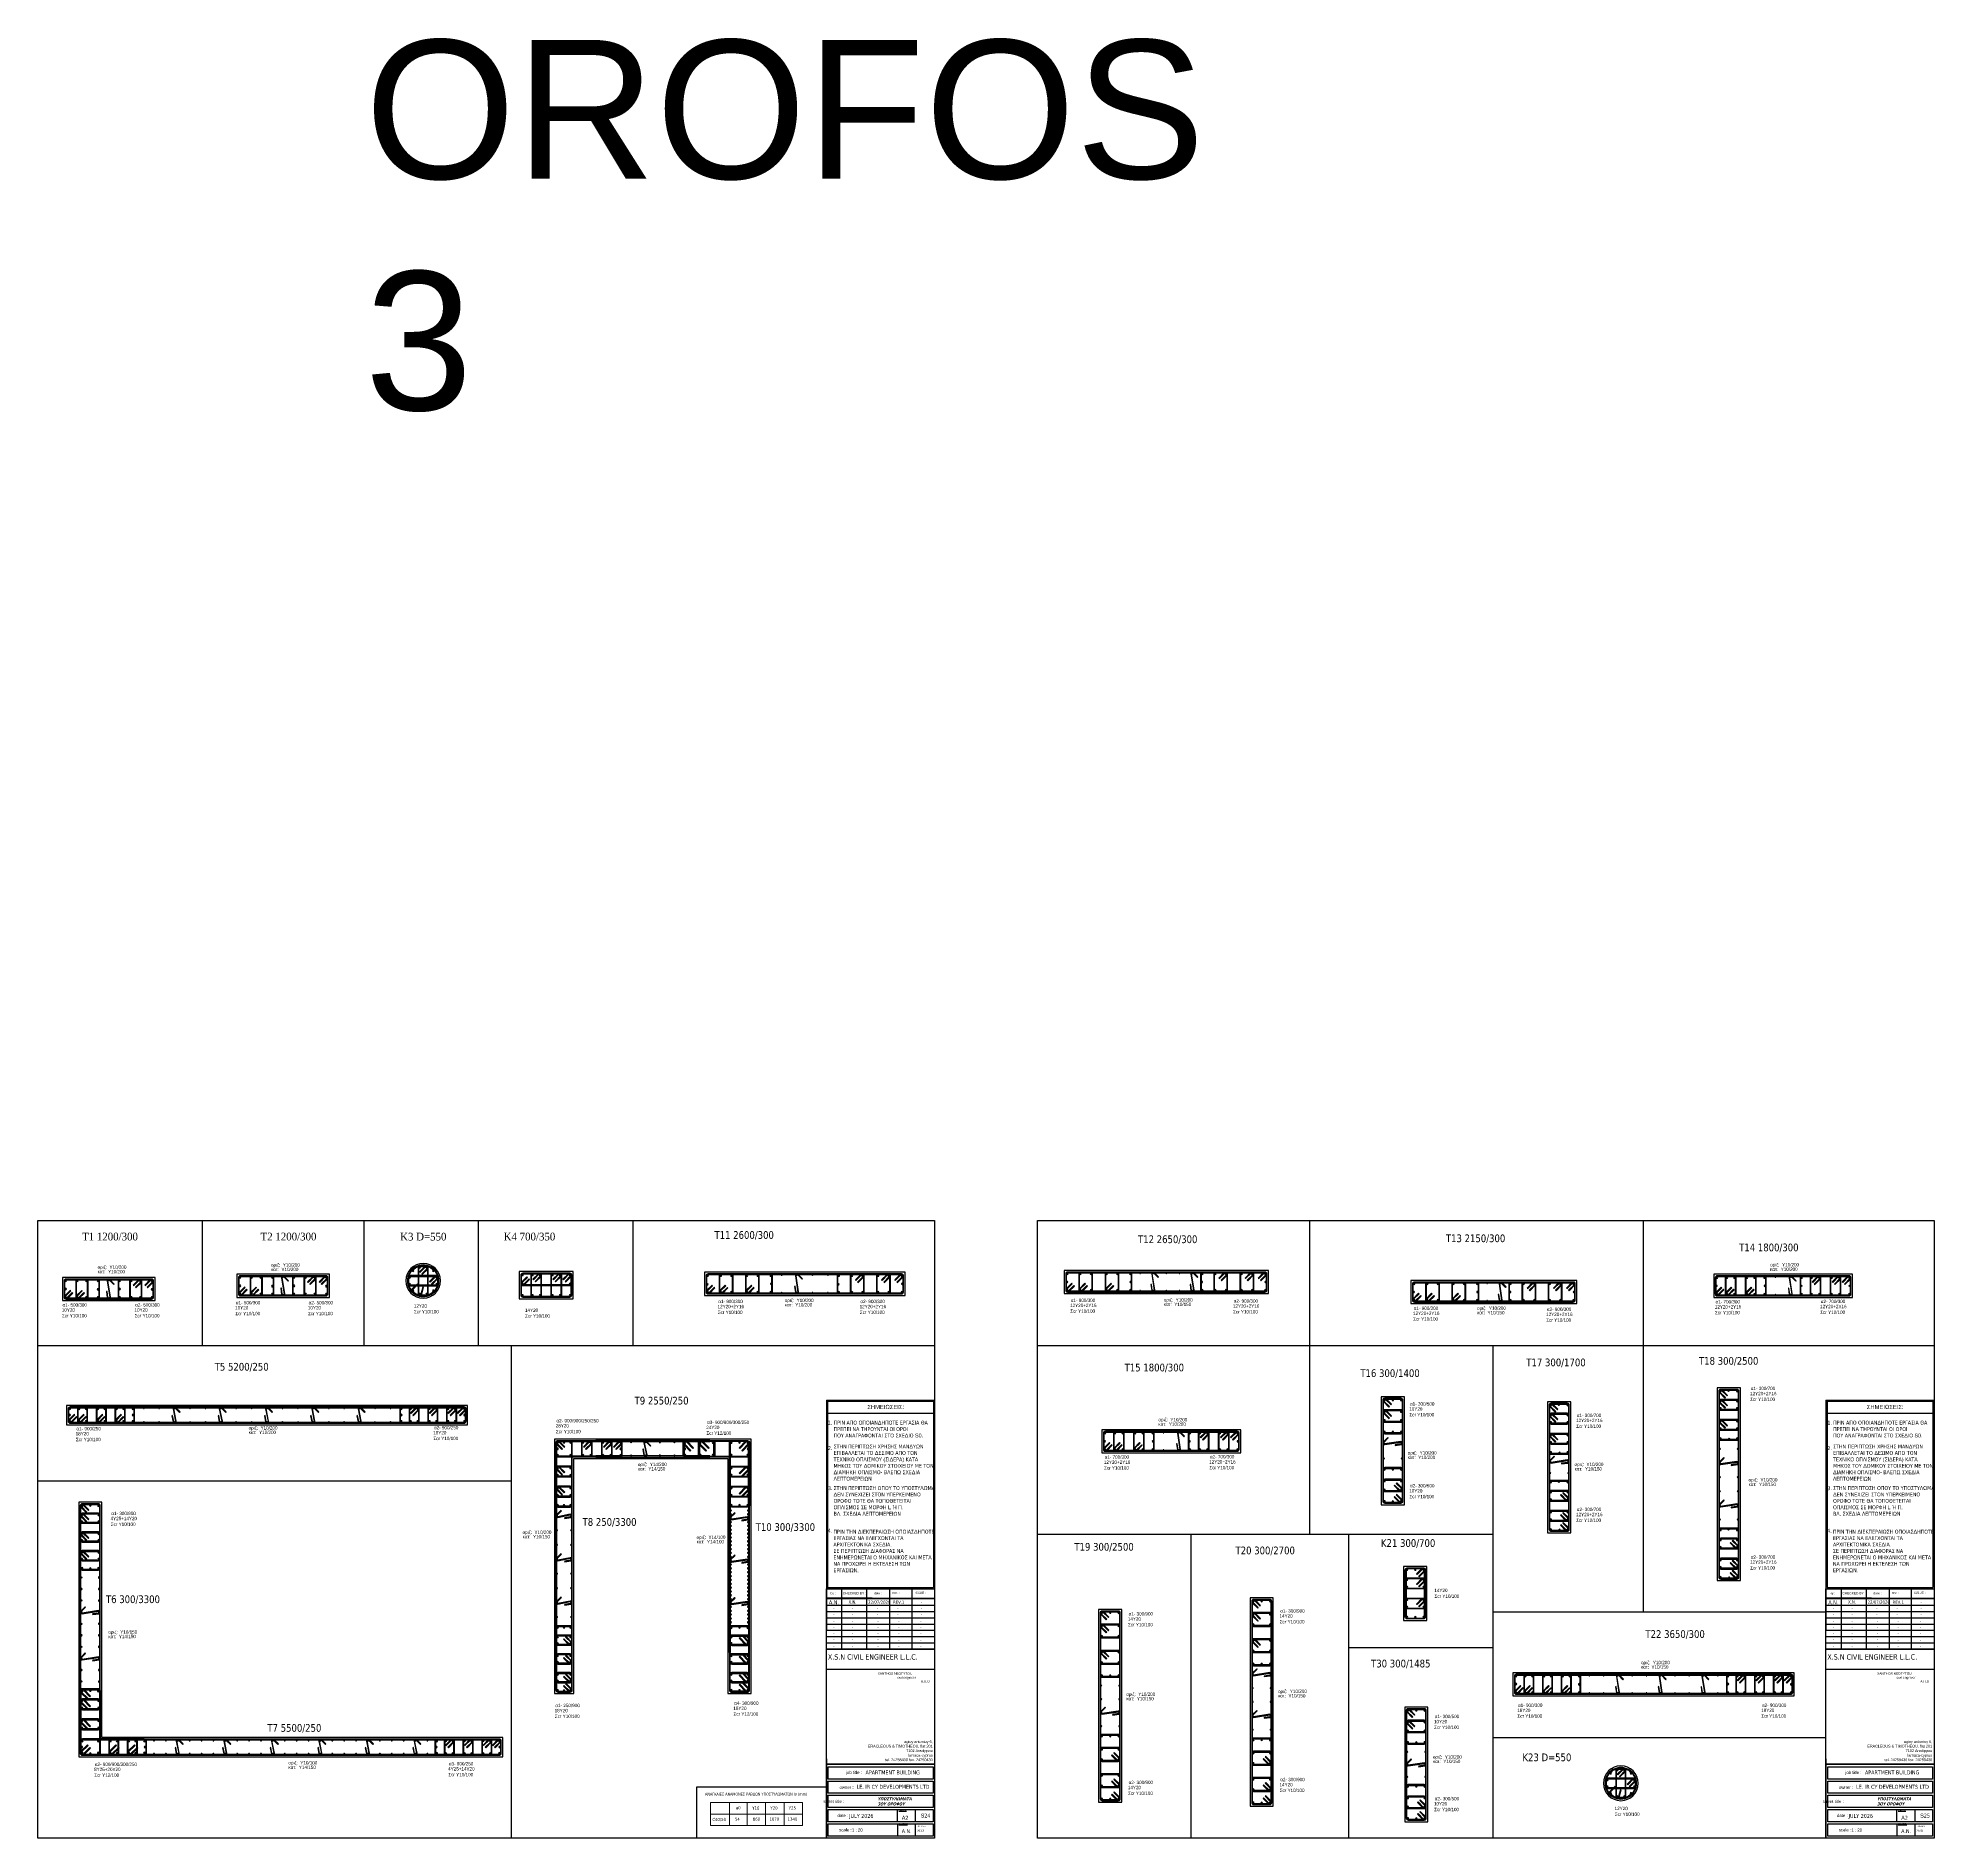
# Model space of a CAD drawing. Header units: millimetres. Extents: x -2171 to 1563, y -1758 to -1505.
# Drawn here: x -363.7 to -240.8, y -1630.3 to -1513.6 of the extents above; entities that cross this region are included whole.
import ezdxf

# ---------------------------------------------------------------- set-up
doc = ezdxf.new("R2010")
doc.units = ezdxf.units.MM
for name, color, linetype in [('-S-A3 PAGE', 3, 'Continuous'), ('-S_TEXT', 3, 'Continuous'), ('ANOIGMATA', 7, 'Continuous'), ('Col_Det', 7, 'Continuous'), ('Col_Det_4', 7, 'Continuous'), ('Col_Det_Fill', 7, 'Continuous'), ('Geo_Col_Pro_1', 7, 'Continuous'), ('pinakaki', 153, 'Continuous')]:
    doc.layers.add(name, color=color, linetype=linetype)
doc.layers.add('A-ANNO-DIMS', color=1, linetype='Continuous', lineweight=9)
doc.layers.add('TEXT', color=20, linetype='Continuous', lineweight=13)
doc.styles.add('S1Arl22_b_934_161', font='arial.ttf', dxfattribs={"width": 0.933629, "height": 0.002175})
doc.styles.add('S1TmsNwRmn22_b_934_161', font='times.ttf', dxfattribs={"width": 0.933629, "height": 0.002175})
doc.styles.get("Standard").update_dxf_attribs({"font": 'tahoma.ttf'})

# ---------------------------------------------------------------- blocks, each defined once
blk = doc.blocks.new('PINAKAKI')
at = {"layer": '-S-A3 PAGE', "ltscale": 5}
blk.add_line((121995.59, -208359.26), (121988.73, -208359.26), dxfattribs=at)
at = {"color": 0}
for p, q in [((121988.65, -208358.39), (121988.65, -208373.35)), ((121988.65, -208358.39), (121995.67, -208358.39)), ((121988.73, -208358.47), (121988.73, -208370.55)), ((121988.73, -208358.47), (121995.59, -208358.47)), ((121995.59, -208358.47), (121995.59, -208370.55)), ((121995.67, -208358.39), (121995.67, -208370.63)), ((121988.65, -208370.63), (121995.67, -208370.63)), ((121991.62, -208371.24), (121988.65, -208371.24)), ((121988.65, -208371.24), (121995.67, -208371.24)), ((121995.67, -208371.29), (121988.65, -208371.29)), ((121988.73, -208370.55), (121995.59, -208370.55)), ((121989.64, -208370.63), (121989.64, -208374.54)), ((121991.28, -208374.54), (121991.28, -208370.63)), ((121992.77, -208374.54), (121992.77, -208370.63)), ((121994.21, -208374.54), (121994.21, -208370.63)), ((121995.67, -208371.24), (121995.67, -208371.29)), ((121995.67, -208375.87), (121988.65, -208375.87)), ((121988.65, -208381.66), (121988.65, -208386.79)), ((121988.77, -208382.97), (121988.77, -208382.17)), ((121988.77, -208383.89), (121988.77, -208383.1)), ((121988.77, -208384.82), (121988.77, -208384.02)), ((121988.77, -208385.74), (121988.77, -208384.94)), ((121988.77, -208386.66), (121988.77, -208385.86))]:
    blk.add_line(p, q, dxfattribs=at)
at = {"color": 3}
blk.add_line((121995.67, -208372.46), (121995.67, -208374.54), dxfattribs=at)
at = {"color": 0}
for points in [[(121988.65, -208370.63), (121995.67, -208370.63), (121995.67, -208374.54), (121988.65, -208374.54)], [(121988.65, -208370.63), (121995.67, -208370.63), (121995.67, -208374.54), (121988.65, -208374.54)], [(121988.65, -208374.54), (121995.67, -208374.54), (121995.67, -208381.99), (121988.65, -208381.99)], [(121988.65, -208381.99), (121995.67, -208381.99), (121995.67, -208386.79), (121988.65, -208386.79)]]:
    blk.add_lwpolyline(points, close=True, dxfattribs=at)
for points in [[(121988.65, -208371.7), (121995.67, -208371.7)], [(121988.65, -208372.1), (121995.67, -208372.1)], [(121988.65, -208372.51), (121995.67, -208372.51)], [(121988.65, -208372.92), (121995.67, -208372.92)], [(121988.65, -208373.32), (121995.67, -208373.32)], [(121988.65, -208373.73), (121995.67, -208373.73)], [(121988.65, -208374.13), (121995.67, -208374.13)], [(121988.77, -208382.17), (121995.57, -208382.17), (121995.57, -208382.97), (121988.77, -208382.97)], [(121988.77, -208383.1), (121995.57, -208383.1), (121995.57, -208383.89), (121988.77, -208383.89)], [(121988.77, -208384.02), (121995.57, -208384.02), (121995.57, -208384.82), (121988.77, -208384.82)], [(121988.77, -208384.94), (121995.57, -208384.94), (121995.57, -208385.74), (121988.77, -208385.74)], [(121993.24, -208384.94), (121993.24, -208385.74)], [(121994.42, -208384.94), (121994.42, -208385.74)], [(121988.77, -208385.86), (121995.57, -208385.86), (121995.57, -208386.66), (121988.77, -208386.66)], [(121993.26, -208385.86), (121993.26, -208386.66)], [(121994.42, -208385.86), (121994.42, -208386.66)]]:
    blk.add_lwpolyline(points, dxfattribs=at)
blk.add_lwpolyline([(121988.65, -208374.54), (121995.67, -208374.54)])
at = {"layer": '-S_TEXT', "color": 3}
for s, p in [('1.', (121988.75, -208359.98)), ('2.', (121988.75, -208361.63)), ('3.', (121988.75, -208364.23)), ('4.', (121988.74, -208366.99))]:
    blk.add_text(s, height=0.25, dxfattribs=at).set_placement(p)
at = {"layer": '-S_TEXT', "color": 3, "char_height": 0.25, "attachment_point": 1}
for s, insert in [('ΠΡΙΝ ΑΠΟ ΟΠΟΙΑΝ{\\fArial|b0|i0|c186|p34;Δ}ΗΠΟΤΕ ΕΡΓΑΣΙΑ ΘΑ ΠΡΕΠΕΙ ΝΑ ΤΗΡΟΥΝΤΑΙ ΟΙ ΟΡΟΙ\\PΠΟΥ ΑΝΑΓΡΑΦΟΝΤΑΙ ΣΤΟ ΣΧΕ{\\fArial|b0|i0|c186|p34;Δ}ΙΟ {\\fArial|b0|i0|c186|p34;S0.}', (121989.12, -208359.73)), ('ΣΤΗΝ ΠΕΡΙΠΤ{\\fArial|b0|i0|c186|p34;Ω}ΣΗ ΧΡΗΣΗΣ ΜΑΝ{\\fArial|b0|i0|c186|p34;Δ}Υ{\\fArial|b0|i0|c186|p34;Ω}Ν ΕΠΙΒΑΛΛΕΤΑΙ ΤΟ {\\fArial|b0|i0|c186|p34;Δ}ΕΣΙΜΟ ΑΠΟ ΤΟΝ ΤΕΧΝΙΚΟ ΟΠΛΙΣΜΟΥ {\\fArial|b0|i0|c186|p34;(}ΣΙ{\\fArial|b0|i0|c186|p34;Δ}ΕΡΑ{\\fArial|b0|i0|c186|p34;) }ΚΑΤΑ ΜΗΚΟΣ ΤΟΥ {\\fArial|b0|i0|c186|p34;Δ}ΟΜΙΚΟΥ ΣΤΟΙΧΕΙΟΥ ΜΕ ΤΟΝ {\\fArial|b0|i0|c186|p34;Δ}ΙΑΜΗΚΗ ΟΠΛΙΣΜΟ{\\fArial|b0|i0|c186|p34;- }ΒΛΕΠ{\\fArial|b0|i0|c186|p34;Ω }ΣΧΕ{\\fArial|b0|i0|c186|p34;Δ}ΙΑ ΛΕΠΤΟΜΕΡΕΙΩΝ', (121989.12, -208361.28)), ('ΣΤΗΝ ΠΕΡΙΠΤ{\\fArial|b0|i0|c186|p34;Ω}ΣΗ ΟΠΟΥ ΤΟ ΥΠΟΣΤΥΛ{\\fArial|b0|i0|c186|p34;Ω}ΜΑ {\\fArial|b0|i0|c186|p34;Δ}ΕΝ ΣΥΝΕΧΙΖΕΙ ΣΤΟΝ ΥΠΕΡΚΕΙΜΕΝΟ ΟΡΟΦΟ ΤΟΤΕ ΘΑ ΤΟΠΟΘΕΤΕΙΤΑΙ ΟΠΛΙΣΜΟΣ ΣΕ ΜΟΡΦΗ {\\fArial|b0|i0|c186|p34;L }Ή Π{\\fArial|b0|i0|c186|p34;.  \\P}ΒΛ{\\fArial|b0|i0|c186|p34;. }ΣΧΕ{\\fArial|b0|i0|c186|p34;Δ}Ι{\\fArial|b0|i0|c186|p34;A }ΛΕΠΤΟΜΕΡΕΙ{\\fArial|b0|i0|c186|p34;Ω}Ν', (121989.12, -208363.97)), ('ΠΡΙΝ ΤΗΝ {\\fArial|b0|i0|c186|p34;Δ}ΙΕΚΠΕΡΑΙ{\\fArial|b0|i0|c186|p34;Ω}ΣΗ ΟΠΟΙΑΣ{\\fArial|b0|i0|c186|p34;Δ}ΗΠΟΤΕ ΕΡΓΑΣΙΑΣ ΝΑ ΕΛΕΓΧΟΝΤΑΙ ΤΑ ΑΡΧΙΤΕΚΤΟΝΙΚΑ ΣΧΕ{\\fArial|b0|i0|c186|p34;Δ}ΙΑ{\\fArial|b0|i0|c186|p34;.\\P}ΣΕ ΠΕΡΙΠΤ{\\fArial|b0|i0|c186|p34;Ω}ΣΗ {\\fArial|b0|i0|c186|p34;Δ}ΙΑΦΟΡΑΣ ΝΑ ΕΝΗΜΕΡ{\\fArial|b0|i0|c186|p34;Ω}ΝΕΤΑΙ Ο ΜΗΧΑΝΙΚΟΣ ΚΑΙ ΜΕΤΑ ΝΑ ΠΡΟΧ{\\fArial|b0|i0|c186|p34;Ω}ΡΕΙ Η ΕΚΤΕΛΕΣΗ Τ{\\fArial|b0|i0|c186|p34;Ω}Ν ΕΡΓΑΣΙ{\\fArial|b0|i0|c186|p34;Ω}Ν{\\fArial|b0|i0|c186|p34;.}', (121989.11, -208366.8))]:
    blk.add_mtext_dynamic_manual_height_columns(s, width=6.3862, gutter_width=1, heights=[0], dxfattribs=dict(at, insert=insert))
at = {"layer": 'ANOIGMATA', "attachment_point": 1}
for s, insert, char_height, width in [('\\pi4.5494;{\\fBankGothic Lt BT|b0|i0|c0|p34;\\H1.5x;\\C7;XANTHOS NEOFYTOU\\P\\pi5.8103;civil engineer\\P\\pi7.351;\\fArial|b0|i0|c161|p34;Α.Π.Θ}', (121987.43, -208376.05), 0.1009, 7.9171), ('\\pxqr;{\\fBankGothic Lt BT|b0|i0|c161|p34;\\H1.1667x;\\C0;agioy antonioy 6,\\PERACLEOUS & TIMOTHEOU, flat 201\\P7102 Aradippou\\Plarnaca-cyprus\\Ptel. 24258430 fax. 24250430}', (121987.49, -208380.45), 0.1514, 8.0584), ('\\pxqr;{\\fBankGothic Lt BT|b0|i0|c0|p34;\\H1.5x;\\C7; \\H1.3333x; job title :}', (121987.62, -208382.44), 0.1009, 3.3382), ('\\A1;\\pxql;{\\H0.99983x;\\C7;APARTMENT BUILDING  \\H0.75013x;  }', (121991.19, -208382.41), 0.2523, 5.3476), ('\\pxqr;{\\fBankGothic Lt BT|b0|i0|c0|p34;\\H1.5x;\\C7; \\H1.3333x; owner :}', (121987.08, -208383.4), 0.1009, 3.3382), ('\\A1;{\\C7;LE. IR CY DEVELOPMENTS LTD  }', (121990.61, -208383.34), 0.2523, 5.3476), ('{\\fBankGothic Lt BT|b0|i0|c0|p34;\\C7;     sheet title :}', (121988.07, -208384.31), 0.2019, 3.3382), ('\\pxi8.03;{\\fBankGothic Lt BT|b0|i0|c161|p34;\\H0.5x;\\L\\C7;PAPER\\H2x;\\l }', (121991.64, -208384.93), 0.2125, 3.5139), ('\\pxqr;{\\fBankGothic Lt BT|b0|i0|c0|p34;\\C7; date :}', (121986.73, -208385.23), 0.2019, 3.3382), ('\\pxqr;{\\fBankGothic Lt BT|b0|i0|c0|p34;\\C7; scale :}', (121986.95, -208386.16), 0.2019, 3.3382), ('{\\fTahoma|b0|i0|c0|p34;\\C7;JULY 2026}', (121990.13, -208385.23), 0.2523, 4.5751), ('\\pxi8.03;{\\fBankGothic Lt BT|b0|i0|c0|p34;\\H0.5x;\\L\\C7;DESIGN\\H2x;\\l }', (121991.64, -208385.81), 0.2125, 3.5139), ('\\pxi8.03;{\\fBankGothic Lt BT|b0|i0|c161|p34;\\C7;2\\fBankGothic Lt BT|b0|i0|c0|p34;633}', (121993.34, -208386.24), 0.1467, 4.852), ('\\pxi8.03;{\\fBankGothic Lt BT|b0|i0|c0|p34;\\C7;JOB NO}', (121993.74, -208385.98), 0.1009, 3.3382)]:
    blk.add_mtext(s, dxfattribs=dict(at, insert=insert, char_height=char_height, width=width))
at = {"layer": 'ANOIGMATA', "char_height": 0.2523, "attachment_point": 1}
for s, insert in [('{\\fArial|b0|i0|c186|p34;A}2', (121993.54, -208385.35)), ('A{\\fArial|b0|i0|c186|p34;.}N{\\fArial|b0|i0|c186|p34;.}', (121993.54, -208386.22))]:
    blk.add_mtext_dynamic_manual_height_columns(s, width=10.8932, gutter_width=1, heights=[0], dxfattribs=dict(at, insert=insert))
at = {"layer": 'pinakaki', "ltscale": 0.005, "insert": (121991.31, -208358.7), "char_height": 0.2696, "width": 6.6747, "attachment_point": 1}
blk.add_mtext('{\\fArial|b0|i0|c161|p34;ΣΗΜΕΙΩΣΕΙΣ:}', dxfattribs=at)
at = {"layer": 'TEXT', "color": 0, "attachment_point": 1}
for s, insert, char_height, width in [('\\pxqc;{\\fTahoma|b0|i0|c0|p34;\\C7;A\\fTahoma|b0|i0|c161|p34;.\\fTahoma|b0|i0|c0|p34;N\\fTahoma|b0|i0|c161|p34;.}', (121988.63, -208371.38), 0.25391, 1.0156), ('\\pxqc;{\\fBankGothic Lt BT|b0|i0|c161|p34;\\C7;by :}', (121988.63, -208370.84), 0.1523, 0.9175), ('\\pxqc;{\\fArial|b0|i0|c186|p34;\\C7;CHECKED BY\\fBankGothic Lt BT|b0|i0|c161|p34; :}', (121989.2, -208370.84), 0.1523, 2.5391), ('\\pxqc;{\\fTahoma|b0|i0|c0|p34;\\H0.8x;\\C7;X.N.}', (121989.08, -208371.38), 0.2539, 2.5391), ('{\\fTahoma|b0|i0|c0|p34;\\C7;22\\fTahoma|b0|i0|c161|p34;/\\fTahoma|b0|i0|c0|p34;07\\fTahoma|b0|i0|c161|p34;/202\\fTahoma|b0|i0|c0|p34;6}', (121991.36, -208371.39), 0.20313, 1.3531), ('\\pxqc;{\\fBankGothic Lt BT|b0|i0|c0|p34;\\C7;date :}', (121990.73, -208370.84), 0.1523, 2.5391), ('{\\fBankGothic Lt BT|b0|i0|c161|p34;\\C7;rev\\fBankGothic Lt BT|b0|i0|c0|p34;.\\fBankGothic Lt BT|b0|i0|c161|p34; :}', (121992.93, -208370.81), 0.15234, 2.5391), ('\\pxqc;{\\fTahoma|b0|i0|c0|p34;\\H0.8x;\\C7;REV.1}', (121992.71, -208371.39), 0.2539, 1.2675), ('{\\fBankGothic Lt BT|b0|i0|c0|p34;\\C7;ISSUE\\fBankGothic Lt BT|b0|i0|c161|p34; :}', (121994.37, -208370.81), 0.1523, 2.5391), ('\\pxqc;{\\fTahoma|b0|i0|c0|p34;\\H0.8x;\\C7; \\fTahoma|b0|i0|c161|p34;-}', (121994.15, -208371.39), 0.2539, 1.2675), ('\\pxqc;{\\fTahoma|b0|i0|c0|p34;\\H0.8x;\\C7;-}', (121988.63, -208371.77), 0.2539, 1.0156), ('\\pxqc;{\\fTahoma|b0|i0|c0|p34;\\H0.8x;\\C7;-}', (121988.63, -208372.19), 0.2539, 1.0156), ('\\pxqc;{\\fTahoma|b0|i0|c0|p34;\\H0.8x;\\C7;-}', (121988.63, -208372.6), 0.2539, 1.0156), ('\\pxqc;{\\fTahoma|b0|i0|c0|p34;\\H0.8x;\\C7;-}', (121989.08, -208371.77), 0.2539, 2.5391), ('\\pxqc;{\\fTahoma|b0|i0|c0|p34;\\H0.8x;\\C7;-}', (121989.08, -208372.19), 0.2539, 2.5391), ('\\pxqc;{\\fTahoma|b0|i0|c0|p34;\\H0.8x;\\C7;-}', (121989.08, -208372.6), 0.2539, 2.5391), ('\\pxqc;{\\fTahoma|b0|i0|c0|p34;\\H0.8x;\\C7;   -}', (121990.57, -208371.77), 0.2539, 2.5391), ('\\pxqc;{\\fTahoma|b0|i0|c0|p34;\\H0.8x;\\C7;   -}', (121990.57, -208372.19), 0.2539, 2.5391), ('\\pxqc;{\\fTahoma|b0|i0|c0|p34;\\H0.8x;\\C7;-}', (121990.73, -208372.6), 0.2539, 2.5391), ('\\pxqc;{\\fTahoma|b0|i0|c0|p34;\\H0.8x;\\C7;-}', (121992.01, -208371.77), 0.2539, 2.5391), ('\\pxqc;{\\fTahoma|b0|i0|c0|p34;\\H0.8x;\\C7;-}', (121992.01, -208372.19), 0.2539, 2.5391), ('\\pxqc;{\\fTahoma|b0|i0|c161|p34;\\H0.8x;\\C7;-}', (121992.71, -208372.61), 0.2539, 1.2675), ('\\pxqc;{\\fTahoma|b0|i0|c161|p34;\\H0.8x;\\C7;-}', (121994.15, -208372.61), 0.2539, 1.2675), ('\\pxqc;{\\fTahoma|b0|i0|c0|p34;\\H0.8x;\\C7;-}', (121993.56, -208371.77), 0.2539, 2.5391), ('\\pxqc;{\\fTahoma|b0|i0|c0|p34;\\H0.8x;\\C7;-}', (121993.56, -208372.19), 0.2539, 2.5391), ('\\pxqc;{\\fTahoma|b0|i0|c0|p34;\\H0.8x;\\C7;-}', (121988.63, -208373), 0.2539, 1.0156), ('\\pxqc;{\\fTahoma|b0|i0|c0|p34;\\H0.8x;\\C7;-}', (121988.63, -208373.41), 0.2539, 1.0156), ('\\pxqc;{\\fTahoma|b0|i0|c0|p34;\\H0.8x;\\C7;-}', (121988.63, -208373.82), 0.2539, 1.0156), ('\\pxqc;{\\fTahoma|b0|i0|c0|p34;\\H0.8x;\\C7;-}', (121989.08, -208373), 0.2539, 2.5391), ('\\pxqc;{\\fTahoma|b0|i0|c0|p34;\\H0.8x;\\C7;-}', (121989.08, -208373.41), 0.2539, 2.5391), ('\\pxqc;{\\fTahoma|b0|i0|c0|p34;\\H0.8x;\\C7;-}', (121989.08, -208373.82), 0.2539, 2.5391), ('\\pxqc;{\\fTahoma|b0|i0|c0|p34;\\H0.8x;\\C7;-}', (121990.73, -208373), 0.2539, 2.5391), ('\\pxqc;{\\fTahoma|b0|i0|c0|p34;\\H0.8x;\\C7;-}', (121990.73, -208373.41), 0.2539, 2.5391), ('\\pxqc;{\\fTahoma|b0|i0|c0|p34;\\H0.8x;\\C7;-}', (121990.73, -208373.82), 0.2539, 2.5391), ('\\pxqc;{\\fTahoma|b0|i0|c161|p34;\\H0.8x;\\C7;-}', (121992.71, -208373.01), 0.2539, 1.2675), ('\\pxqc;{\\fTahoma|b0|i0|c161|p34;\\H0.8x;\\C7;-}', (121992.71, -208373.42), 0.2539, 1.2675), ('\\pxqc;{\\fTahoma|b0|i0|c161|p34;\\H0.8x;\\C7;-}', (121992.71, -208373.83), 0.2539, 1.2675), ('\\pxqc;{\\fTahoma|b0|i0|c161|p34;\\H0.8x;\\C7;-}', (121994.15, -208373.01), 0.2539, 1.2675), ('\\pxqc;{\\fTahoma|b0|i0|c161|p34;\\H0.8x;\\C7;-}', (121994.15, -208373.42), 0.2539, 1.2675), ('\\pxqc;{\\fTahoma|b0|i0|c161|p34;\\H0.8x;\\C7;-}', (121994.15, -208373.83), 0.2539, 1.2675), ('X.S.N CIVIL ENGINEER L.L.C.\\P', (121988.75, -208374.87), 0.35, 6.9221), ('\\pxqc;{\\fTahoma|b0|i0|c0|p34;\\H0.8x;\\C7;-}', (121988.63, -208374.22), 0.2539, 1.0156), ('\\pxqc;{\\fTahoma|b0|i0|c0|p34;\\H0.8x;\\C7;-}', (121989.08, -208374.22), 0.2539, 2.5391), ('\\pxqc;{\\fTahoma|b0|i0|c0|p34;\\H0.8x;\\C7;-}', (121990.73, -208374.22), 0.2539, 2.5391), ('\\pxqc;{\\fTahoma|b0|i0|c161|p34;\\H0.8x;\\C7;-}', (121992.71, -208374.23), 0.2539, 1.2675), ('\\pxqc;{\\fTahoma|b0|i0|c161|p34;\\H0.8x;\\C7;-}', (121994.15, -208374.23), 0.2539, 1.2675)]:
    blk.add_mtext(s, dxfattribs=dict(at, insert=insert, char_height=char_height, width=width))
at = {"layer": 'TEXT', "insert": (121992.71, -208371.39), "char_height": 0.2539, "width": 1.2675, "attachment_point": 1}
blk.add_mtext('{\\fTahoma|b0|i0|c0|p34;\\H0.8x;\\C7; }', dxfattribs=at)
blk = doc.blocks.new('A$C2c4623ba')
for p, q in [((0.36, 1.5), (0.36, 0)), ((0.36, 1.5), (6.32, 1.5)), ((1.58, 1.5), (1.58, 0)), ((2.73, 1.5), (2.73, 0)), ((3.92, 1.5), (3.92, 0)), ((5.13, 1.5), (5.13, 0)), ((6.32, 1.5), (6.32, 0)), ((0.36, 0.75), (6.32, 0.75)), ((0.36, 0.75), (6.32, 0.75)), ((0.36, 0.75), (6.32, 0.75)), ((0.36, 0), (6.32, 0)), ((0.36, 0), (6.32, 0))]:
    blk.add_line(p, q)
for s, height, p in [('ΑΝΑΓΚΑΙΕΣ ΑΝΑΜΟΝΕΣ ΡΑΒΔΩΝ ΥΠΟΣΤΥΛΩΜΑΤΩΝ lo (mm)', 0.18, (0, 1.95)), ('a0', 0.2, (2, 1.06)), ('Y16', 0.2, (3.06, 1.04)), ('Y20', 0.2, (4.24, 1.04)), ('Y25', 0.2, (5.43, 1.04)), ('C40/50', 0.2, (0.48, 0.3)), ('54', 0.2, (1.94, 0.32)), ('860', 0.2, (3.1, 0.32)), ('1070', 0.2, (4.18, 0.32)), ('1340', 0.2, (5.36, 0.32))]:
    blk.add_text(s, height=height).set_placement(p)

msp = doc.modelspace()

# ---------------------------------------------------------------- hatches: boundary and pattern name
at = {"layer": 'Col_Det_Fill'}
for color, points in [(252, [(-339.4543, -1593.4678), (-339.4897, -1593.4324, 0.1316525), (-339.755, -1593.8919), (-339.7067, -1593.9048, -0.1316525)]), (252, [(-339.0172, -1593.2154), (-339.0302, -1593.1671, 0.1316525), (-339.4897, -1593.4324), (-339.4543, -1593.4678, -0.1316525)]), (12, [(-339.369, -1593.5031, 0.41421356), (-339.419, -1593.4531, 0.41421356), (-339.469, -1593.5031, 0.41421356), (-339.419, -1593.5531, 0.41421356)]), (252, [(-338.9741, -1593.2312), (-338.9741, -1593.1812, 0.41421356), (-339.0991, -1593.3062), (-339.0491, -1593.3062, -0.41421356)]), (252, [(-339.0491, -1593.3062), (-339.0991, -1593.3062), (-339.0991, -1595.0082), (-339.0491, -1595.0082)]), (56, [(-338.9418, -1593.2885, 0.41421356), (-338.9918, -1593.2385, 0.41421356), (-339.0418, -1593.2885, 0.41421356), (-338.9918, -1593.3385, 0.41421356)]), (252, [(-338.5125, -1593.2154), (-338.4996, -1593.1671, 0.1316525), (-339.0302, -1593.1671), (-339.0172, -1593.2154, -0.1316525)]), (252, [(-338.6087, -1593.2532), (-338.644, -1593.2178), (-338.9976, -1593.5714), (-338.9622, -1593.6067)]), (252, [(-338.5557, -1593.2312), (-338.5557, -1593.1812), (-338.9741, -1593.1812), (-338.9741, -1593.2312)]), (252, [(-338.8562, -1593.7128), (-338.8208, -1593.7481), (-338.4673, -1593.3946), (-338.5026, -1593.3592)]), (252, [(-338.4807, -1593.3062), (-338.4307, -1593.3062, 0.66817864), (-338.644, -1593.2178), (-338.6087, -1593.2532, -0.66817864)]), (56, [(-338.488, -1593.2885, 0.41421356), (-338.538, -1593.2385, 0.41421356), (-338.588, -1593.2885, 0.41421356), (-338.538, -1593.3385, 0.41421356)]), (252, [(-338.5026, -1593.3592), (-338.4673, -1593.3946, 0.66817864), (-338.5557, -1593.1812), (-338.5557, -1593.2312, -0.66817864)]), (252, [(-338.0755, -1593.4678), (-338.0401, -1593.4324, 0.1316525), (-338.4996, -1593.1671), (-338.5125, -1593.2154, -0.1316525)]), (252, [(-338.4807, -1595.0082), (-338.4307, -1595.0082), (-338.4307, -1593.3062), (-338.4807, -1593.3062)]), (12, [(-338.0608, -1593.5031, 0.41421356), (-338.1108, -1593.4531, 0.41421356), (-338.1608, -1593.5031, 0.41421356), (-338.1108, -1593.5531, 0.41421356)]), (252, [(-337.8231, -1593.9048), (-337.7748, -1593.8919, 0.1316525), (-338.0401, -1593.4324), (-338.0755, -1593.4678, -0.1316525)]), (252, [(-361.9236, -1594.0955), (-361.9236, -1594.0455, 0.41421356), (-362.0486, -1594.1705), (-361.9986, -1594.1705, -0.41421356)]), (252, [(-361.9986, -1594.1705), (-362.0486, -1594.1705), (-362.0486, -1595.2205), (-361.9986, -1595.2205)]), (252, [(-361.6231, -1594.8139), (-361.6584, -1594.7786), (-362.012, -1595.1321), (-361.9766, -1595.1675)]), (133, [(-361.9986, -1594.695, 0.41421356), (-361.9486, -1594.745, 0.41421356), (-361.8986, -1594.695, 0.41421356), (-361.9486, -1594.645, 0.41421356)]), (12, [(-361.9913, -1594.1529, 0.41421356), (-361.9413, -1594.2029, 0.41421356), (-361.8913, -1594.1529, 0.41421356), (-361.9413, -1594.1029, 0.41421356)]), (252, [(-359.8736, -1594.0955), (-359.8736, -1594.0455), (-361.9236, -1594.0455), (-361.9236, -1594.0955)]), (252, [(-361.1736, -1594.0955), (-361.1736, -1594.0455, 0.41421356), (-361.2986, -1594.1705), (-361.2486, -1594.1705, -0.41421356)]), (252, [(-361.2486, -1594.1705), (-361.2986, -1594.1705), (-361.2986, -1595.2205), (-361.2486, -1595.2205)]), (252, [(-360.8731, -1594.8139), (-360.9084, -1594.7786), (-361.262, -1595.1321), (-361.2266, -1595.1675)]), (56, [(-361.2413, -1594.1529, 0.41421356), (-361.1913, -1594.2029, 0.41421356), (-361.1413, -1594.1529, 0.41421356), (-361.1913, -1594.1029, 0.41421356)]), (252, [(-360.6236, -1594.0955), (-360.6236, -1594.0455), (-361.1736, -1594.0455), (-361.1736, -1594.0955)]), (252, [(-357.3471, -1594.0955), (-357.3471, -1594.0455), (-360.9501, -1594.0455), (-360.9501, -1594.0955)]), (56, [(-360.6559, -1594.1529, 0.41421356), (-360.6059, -1594.2029, 0.41421356), (-360.5559, -1594.1529, 0.41421356), (-360.6059, -1594.1029, 0.41421356)]), (252, [(-360.5486, -1594.1705), (-360.4986, -1594.1705, 0.41421356), (-360.6236, -1594.0455), (-360.6236, -1594.0955, -0.41421356)]), (252, [(-360.5486, -1595.2205), (-360.4986, -1595.2205), (-360.4986, -1594.1705), (-360.5486, -1594.1705)]), (12, [(-359.9059, -1594.1529, 0.41421356), (-359.8559, -1594.2029, 0.41421356), (-359.8059, -1594.1529, 0.41421356), (-359.8559, -1594.1029, 0.41421356)]), (133, [(-359.8986, -1594.7197, 0.41421356), (-359.8486, -1594.7697, 0.41421356), (-359.7986, -1594.7197, 0.41421356), (-359.8486, -1594.6697, 0.41421356)]), (252, [(-359.7986, -1594.1705), (-359.7486, -1594.1705, 0.41421356), (-359.8736, -1594.0455), (-359.8736, -1594.0955, -0.41421356)]), (252, [(-359.7986, -1595.2205), (-359.7486, -1595.2205), (-359.7486, -1594.1705), (-359.7986, -1594.1705)]), (252, [(-359.2475, -1594.1704), (-359.208, -1594.1644, -0.72334494), (-359.1062, -1594.1131), (-359.0779, -1594.0848, 0.72334494)]), (252, [(-359.0893, -1595.2266), (-359.0497, -1595.2207), (-359.208, -1594.1644), (-359.2475, -1594.1704)]), (133, [(-359.1736, -1594.1205, 0.41421356), (-359.1486, -1594.1455, 0.41421356), (-359.1236, -1594.1205, 0.41421356), (-359.1486, -1594.0955, 0.41421356)]), (252, [(-359.0779, -1594.0848), (-359.1062, -1594.1131), (-358.8233, -1594.396), (-358.7951, -1594.3677)]), (252, [(-358.4236, -1594.0955), (-358.4236, -1594.0455, 0.41421356), (-358.5486, -1594.1705), (-358.4986, -1594.1705, -0.41421356)]), (252, [(-358.4986, -1594.1705), (-358.5486, -1594.1705), (-358.5486, -1595.2205), (-358.4986, -1595.2205)]), (133, [(-358.3986, -1594.695, 0.41421356), (-358.4486, -1594.645, 0.41421356), (-358.4986, -1594.695, 0.41421356), (-358.4486, -1594.745, 0.41421356)]), (12, [(-358.3913, -1594.1529, 0.41421356), (-358.4413, -1594.1029, 0.41421356), (-358.4913, -1594.1529, 0.41421356), (-358.4413, -1594.2029, 0.41421356)]), (252, [(-356.3736, -1594.0955), (-356.3736, -1594.0455), (-358.4236, -1594.0455), (-358.4236, -1594.0955)]), (252, [(-357.6736, -1594.0955), (-357.6736, -1594.0455, 0.41421356), (-357.7986, -1594.1705), (-357.7486, -1594.1705, -0.41421356)]), (252, [(-357.7486, -1594.1705), (-357.7986, -1594.1705), (-357.7986, -1595.2205), (-357.7486, -1595.2205)]), (56, [(-357.6413, -1594.1529, 0.41421356), (-357.6913, -1594.1029, 0.41421356), (-357.7413, -1594.1529, 0.41421356), (-357.6913, -1594.2029, 0.41421356)]), (252, [(-357.1236, -1594.0955), (-357.1236, -1594.0455), (-357.6736, -1594.0455), (-357.6736, -1594.0955)]), (252, [(-357.1766, -1594.1175), (-357.212, -1594.0821), (-357.5656, -1594.4357), (-357.5302, -1594.4711)]), (252, [(-357.4241, -1594.5771), (-357.3888, -1594.6125), (-357.0352, -1594.2589), (-357.0706, -1594.2236)]), (252, [(-357.0486, -1594.1705), (-356.9986, -1594.1705, 0.66817864), (-357.212, -1594.0821), (-357.1766, -1594.1175, -0.66817864)]), (56, [(-357.0559, -1594.1529, 0.41421356), (-357.1059, -1594.1029, 0.41421356), (-357.1559, -1594.1529, 0.41421356), (-357.1059, -1594.2029, 0.41421356)]), (252, [(-357.0706, -1594.2236), (-357.0352, -1594.2589, 0.66817864), (-357.1236, -1594.0455), (-357.1236, -1594.0955, -0.66817864)]), (252, [(-357.0486, -1595.2205), (-356.9986, -1595.2205), (-356.9986, -1594.1705), (-357.0486, -1594.1705)]), (252, [(-356.4266, -1594.1175), (-356.462, -1594.0821), (-356.8156, -1594.4357), (-356.7802, -1594.4711)]), (252, [(-356.6741, -1594.5771), (-356.6388, -1594.6125), (-356.2852, -1594.2589), (-356.3206, -1594.2236)]), (252, [(-356.2986, -1594.1705), (-356.2486, -1594.1705, 0.66817864), (-356.462, -1594.0821), (-356.4266, -1594.1175, -0.66817864)]), (12, [(-356.3059, -1594.1529, 0.41421356), (-356.3559, -1594.1029, 0.41421356), (-356.4059, -1594.1529, 0.41421356), (-356.3559, -1594.2029, 0.41421356)]), (133, [(-356.2986, -1594.7197, 0.41421356), (-356.3486, -1594.6697, 0.41421356), (-356.3986, -1594.7197, 0.41421356), (-356.3486, -1594.7697, 0.41421356)]), (252, [(-356.3206, -1594.2236), (-356.2852, -1594.2589, 0.66817864), (-356.3736, -1594.0455), (-356.3736, -1594.0955, -0.66817864)]), (252, [(-356.2986, -1595.2205), (-356.2486, -1595.2205), (-356.2486, -1594.1705), (-356.2986, -1594.1705)]), (252, [(-350.6191, -1593.8843), (-350.6191, -1593.8343, 0.41421356), (-350.7441, -1593.9593), (-350.6941, -1593.9593, -0.41421356)]), (252, [(-350.6941, -1593.9593), (-350.7441, -1593.9593), (-350.7441, -1595.0093), (-350.6941, -1595.0093)]), (252, [(-350.3185, -1594.6028), (-350.3539, -1594.5674), (-350.7074, -1594.921), (-350.6721, -1594.9563)]), (133, [(-350.6941, -1594.4838, 0.41421356), (-350.6441, -1594.5338, 0.41421356), (-350.5941, -1594.4838, 0.41421356), (-350.6441, -1594.4338, 0.41421356)]), (12, [(-350.6867, -1593.9417, 0.41421356), (-350.6367, -1593.9917, 0.41421356), (-350.5867, -1593.9417, 0.41421356), (-350.6367, -1593.8917, 0.41421356)]), (252, [(-348.5691, -1593.8843), (-348.5691, -1593.8343), (-350.6191, -1593.8343), (-350.6191, -1593.8843)]), (252, [(-350.566, -1595.0624), (-350.5307, -1595.0977), (-350.1771, -1594.7442), (-350.2125, -1594.7088)]), (252, [(-349.8691, -1593.8843), (-349.8691, -1593.8343, 0.41421356), (-349.9941, -1593.9593), (-349.9441, -1593.9593, -0.41421356)]), (252, [(-349.9441, -1593.9593), (-349.9941, -1593.9593), (-349.9941, -1595.0093), (-349.9441, -1595.0093)]), (252, [(-349.5685, -1594.6028), (-349.6039, -1594.5674), (-349.9574, -1594.921), (-349.9221, -1594.9563)]), (56, [(-349.9367, -1593.9417, 0.41421356), (-349.8867, -1593.9917, 0.41421356), (-349.8367, -1593.9417, 0.41421356), (-349.8867, -1593.8917, 0.41421356)]), (252, [(-349.3191, -1593.8843), (-349.3191, -1593.8343), (-349.8691, -1593.8343), (-349.8691, -1593.8843)]), (252, [(-349.816, -1595.0624), (-349.7807, -1595.0977), (-349.4271, -1594.7442), (-349.4625, -1594.7088)]), (252, [(-346.0425, -1593.8843), (-346.0425, -1593.8343), (-349.6456, -1593.8343), (-349.6456, -1593.8843)]), (56, [(-349.3514, -1593.9417, 0.41421356), (-349.3014, -1593.9917, 0.41421356), (-349.2514, -1593.9417, 0.41421356), (-349.3014, -1593.8917, 0.41421356)]), (252, [(-349.2441, -1593.9593), (-349.1941, -1593.9593, 0.41421356), (-349.3191, -1593.8343), (-349.3191, -1593.8843, -0.41421356)]), (252, [(-349.2441, -1595.0093), (-349.1941, -1595.0093), (-349.1941, -1593.9593), (-349.2441, -1593.9593)]), (12, [(-348.6014, -1593.9417, 0.41421356), (-348.5514, -1593.9917, 0.41421356), (-348.5014, -1593.9417, 0.41421356), (-348.5514, -1593.8917, 0.41421356)]), (133, [(-348.5941, -1594.5085, 0.41421356), (-348.5441, -1594.5585, 0.41421356), (-348.4941, -1594.5085, 0.41421356), (-348.5441, -1594.4585, 0.41421356)]), (252, [(-348.4941, -1593.9593), (-348.4441, -1593.9593, 0.41421356), (-348.5691, -1593.8343), (-348.5691, -1593.8843, -0.41421356)]), (252, [(-348.4941, -1595.0093), (-348.4441, -1595.0093), (-348.4441, -1593.9593), (-348.4941, -1593.9593)]), (252, [(-347.9627, -1594.6376), (-348.0022, -1594.6436), (-347.943, -1595.0392), (-347.9034, -1595.0332)]), (252, [(-347.943, -1593.9592), (-347.9034, -1593.9532, -0.72334494), (-347.8016, -1593.9019), (-347.7733, -1593.8736, 0.72334494)]), (252, [(-347.7847, -1595.0155), (-347.7452, -1595.0095), (-347.9034, -1593.9532), (-347.943, -1593.9592)]), (133, [(-347.8691, -1593.9093, 0.41421356), (-347.8441, -1593.9343, 0.41421356), (-347.8191, -1593.9093, 0.41421356), (-347.8441, -1593.8843, 0.41421356)]), (252, [(-347.7733, -1593.8736), (-347.8016, -1593.9019), (-347.5188, -1594.1848), (-347.4905, -1594.1565)]), (252, [(-347.1191, -1593.8843), (-347.1191, -1593.8343, 0.41421356), (-347.2441, -1593.9593), (-347.1941, -1593.9593, -0.41421356)]), (252, [(-347.1941, -1593.9593), (-347.2441, -1593.9593), (-347.2441, -1595.0093), (-347.1941, -1595.0093)]), (133, [(-347.0941, -1594.4838, 0.41421356), (-347.1441, -1594.4338, 0.41421356), (-347.1941, -1594.4838, 0.41421356), (-347.1441, -1594.5338, 0.41421356)]), (12, [(-347.0867, -1593.9417, 0.41421356), (-347.1367, -1593.8917, 0.41421356), (-347.1867, -1593.9417, 0.41421356), (-347.1367, -1593.9917, 0.41421356)]), (252, [(-345.0691, -1593.8843), (-345.0691, -1593.8343), (-347.1191, -1593.8343), (-347.1191, -1593.8843)]), (252, [(-346.3691, -1593.8843), (-346.3691, -1593.8343, 0.41421356), (-346.4941, -1593.9593), (-346.4441, -1593.9593, -0.41421356)]), (252, [(-346.4441, -1593.9593), (-346.4941, -1593.9593), (-346.4941, -1595.0093), (-346.4441, -1595.0093)]), (56, [(-346.3367, -1593.9417, 0.41421356), (-346.3867, -1593.8917, 0.41421356), (-346.4367, -1593.9417, 0.41421356), (-346.3867, -1593.9917, 0.41421356)]), (252, [(-345.8191, -1593.8843), (-345.8191, -1593.8343), (-346.3691, -1593.8343), (-346.3691, -1593.8843)]), (252, [(-345.8721, -1593.9063), (-345.9074, -1593.871), (-346.261, -1594.2245), (-346.2256, -1594.2599)]), (252, [(-346.1196, -1594.3659), (-346.0842, -1594.4013), (-345.7307, -1594.0477), (-345.766, -1594.0124)]), (252, [(-345.7441, -1593.9593), (-345.6941, -1593.9593, 0.66817864), (-345.9074, -1593.871), (-345.8721, -1593.9063, -0.66817864)]), (56, [(-345.7514, -1593.9417, 0.41421356), (-345.8014, -1593.8917, 0.41421356), (-345.8514, -1593.9417, 0.41421356), (-345.8014, -1593.9917, 0.41421356)]), (252, [(-345.766, -1594.0124), (-345.7307, -1594.0477, 0.66817864), (-345.8191, -1593.8343), (-345.8191, -1593.8843, -0.66817864)]), (252, [(-345.7441, -1595.0093), (-345.6941, -1595.0093), (-345.6941, -1593.9593), (-345.7441, -1593.9593)]), (252, [(-345.1221, -1593.9063), (-345.1574, -1593.871), (-345.511, -1594.2245), (-345.4756, -1594.2599)]), (252, [(-345.3696, -1594.3659), (-345.3342, -1594.4013), (-344.9807, -1594.0477), (-345.016, -1594.0124)]), (252, [(-344.9941, -1593.9593), (-344.9441, -1593.9593, 0.66817864), (-345.1574, -1593.871), (-345.1221, -1593.9063, -0.66817864)]), (12, [(-345.0014, -1593.9417, 0.41421356), (-345.0514, -1593.8917, 0.41421356), (-345.1014, -1593.9417, 0.41421356), (-345.0514, -1593.9917, 0.41421356)]), (133, [(-344.9941, -1594.5085, 0.41421356), (-345.0441, -1594.4585, 0.41421356), (-345.0941, -1594.5085, 0.41421356), (-345.0441, -1594.5585, 0.41421356)]), (252, [(-345.016, -1594.0124), (-344.9807, -1594.0477, 0.66817864), (-345.0691, -1593.8343), (-345.0691, -1593.8843, -0.66817864)]), (252, [(-344.9941, -1595.0093), (-344.9441, -1595.0093), (-344.9441, -1593.9593), (-344.9941, -1593.9593)]), (252, [(-339.7067, -1593.9048), (-339.755, -1593.8919, 0.1316525), (-339.755, -1594.4225), (-339.7067, -1594.4095, -0.1316525)]), (252, [(-339.7067, -1594.4095), (-339.755, -1594.4225, 0.1316525), (-339.4897, -1594.882), (-339.4543, -1594.8466, -0.1316525)]), (252, [(-339.6159, -1593.873), (-339.6159, -1593.823, 0.41421356), (-339.7409, -1593.948), (-339.6909, -1593.948, -0.41421356)]), (252, [(-339.6909, -1593.948), (-339.7409, -1593.948), (-339.7409, -1594.3664), (-339.6909, -1594.3664)]), (252, [(-339.6909, -1594.3664), (-339.7409, -1594.3664, 0.41421356), (-339.6159, -1594.4914), (-339.6159, -1594.4414, -0.41421356)]), (56, [(-339.5835, -1593.9303, 0.41421356), (-339.6335, -1593.8803, 0.41421356), (-339.6835, -1593.9303, 0.41421356), (-339.6335, -1593.9803, 0.41421356)]), (56, [(-339.5835, -1594.3841, 0.41421356), (-339.6335, -1594.3341, 0.41421356), (-339.6835, -1594.3841, 0.41421356), (-339.6335, -1594.4341, 0.41421356)]), (252, [(-337.9139, -1593.873), (-337.9139, -1593.823), (-339.6159, -1593.823), (-339.6159, -1593.873)]), (252, [(-339.6159, -1594.4414), (-339.6159, -1594.4914), (-337.9139, -1594.4914), (-337.9139, -1594.4414)]), (252, [(-339.4543, -1594.7406), (-339.4897, -1594.7052, 0.41421356), (-339.4897, -1594.882), (-339.4543, -1594.8466, -0.41421356)]), (252, [(-339.1008, -1594.387), (-339.1361, -1594.3516), (-339.4897, -1594.7052), (-339.4543, -1594.7406)]), (12, [(-339.369, -1594.8113, 0.41421356), (-339.419, -1594.7613, 0.41421356), (-339.469, -1594.8113, 0.41421356), (-339.419, -1594.8613, 0.41421356)]), (252, [(-338.9254, -1595.0459), (-338.8771, -1595.0589), (-338.7477, -1594.5759), (-338.796, -1594.563)]), (252, [(-337.9669, -1593.8949), (-338.0023, -1593.8596), (-338.3558, -1594.2131), (-338.3205, -1594.2485)]), (252, [(-338.2144, -1594.3545), (-338.1791, -1594.3899), (-337.8255, -1594.0363), (-337.8609, -1594.001)]), (12, [(-338.0608, -1594.8113, 0.41421356), (-338.1108, -1594.7613, 0.41421356), (-338.1608, -1594.8113, 0.41421356), (-338.1108, -1594.8613, 0.41421356)]), (252, [(-338.0755, -1594.8466), (-338.0401, -1594.882, 0.1316525), (-337.7748, -1594.4225), (-337.8231, -1594.4095, -0.1316525)]), (252, [(-337.8389, -1593.948), (-337.7889, -1593.948, 0.66817864), (-338.0023, -1593.8596), (-337.9669, -1593.8949, -0.66817864)]), (56, [(-337.8462, -1593.9303, 0.41421356), (-337.8962, -1593.8803, 0.41421356), (-337.9462, -1593.9303, 0.41421356), (-337.8962, -1593.9803, 0.41421356)]), (56, [(-337.8462, -1594.3841, 0.41421356), (-337.8962, -1594.3341, 0.41421356), (-337.9462, -1594.3841, 0.41421356), (-337.8962, -1594.4341, 0.41421356)]), (252, [(-337.8609, -1594.001), (-337.8255, -1594.0363, 0.66817864), (-337.9139, -1593.823), (-337.9139, -1593.873, -0.66817864)]), (252, [(-337.9139, -1594.4414), (-337.9139, -1594.4914, 0.41421356), (-337.7889, -1594.3664), (-337.8389, -1594.3664, -0.41421356)]), (252, [(-337.8389, -1594.3664), (-337.7889, -1594.3664), (-337.7889, -1593.948), (-337.8389, -1593.948)]), (252, [(-337.8231, -1594.4095), (-337.7748, -1594.4225, 0.1316525), (-337.7748, -1593.8919), (-337.8231, -1593.9048, -0.1316525)]), (252, [(-332.3082, -1593.7175), (-332.3082, -1593.6675, 0.41421356), (-332.4332, -1593.7925), (-332.3832, -1593.7925, -0.41421356)]), (252, [(-332.3082, -1593.7175), (-332.3082, -1593.6675, 0.41421356), (-332.4332, -1593.7925), (-332.3832, -1593.7925, -0.41421356)]), (252, [(-332.3832, -1593.7925), (-332.4332, -1593.7925), (-332.4332, -1595.0925), (-332.3832, -1595.0925)]), (252, [(-332.3832, -1593.7925), (-332.4332, -1593.7925), (-332.4332, -1594.3425), (-332.3832, -1594.3425)]), (252, [(-332.3612, -1594.2894), (-332.3966, -1594.2541, 0.66817864), (-332.3082, -1594.4675), (-332.3082, -1594.4175, -0.66817864)]), (252, [(-332.3832, -1594.3425), (-332.4332, -1594.3425, 0.66817864), (-332.2198, -1594.4309), (-332.2552, -1594.3955, -0.66817864)]), (252, [(-332.0077, -1593.9359), (-332.043, -1593.9005), (-332.3966, -1594.2541), (-332.3612, -1594.2894)]), (12, [(-332.2759, -1593.7748, 0.41421356), (-332.3259, -1593.7248, 0.41421356), (-332.3759, -1593.7748, 0.41421356), (-332.3259, -1593.8248, 0.41421356)]), (56, [(-332.2759, -1594.3601, 0.41421356), (-332.3259, -1594.3101, 0.41421356), (-332.3759, -1594.3601, 0.41421356), (-332.3259, -1594.4101, 0.41421356)]), (252, [(-329.2582, -1593.7175), (-329.2582, -1593.6675), (-332.3082, -1593.6675), (-332.3082, -1593.7175)]), (252, [(-329.2582, -1593.7175), (-329.2582, -1593.6675), (-332.3082, -1593.6675), (-332.3082, -1593.7175)]), (252, [(-332.3082, -1594.4175), (-332.3082, -1594.4675), (-329.2582, -1594.4675), (-329.2582, -1594.4175)]), (252, [(-332.2552, -1594.3955), (-332.2198, -1594.4309), (-331.8663, -1594.0773), (-331.9016, -1594.0419)]), (252, [(-331.6582, -1593.7175), (-331.6582, -1593.6675, 0.41421356), (-331.7832, -1593.7925), (-331.7332, -1593.7925, -0.41421356)]), (252, [(-331.7332, -1593.7925), (-331.7832, -1593.7925), (-331.7832, -1595.0925), (-331.7332, -1595.0925)]), (56, [(-331.6259, -1593.7748, 0.41421356), (-331.6759, -1593.7248, 0.41421356), (-331.7259, -1593.7748, 0.41421356), (-331.6759, -1593.8248, 0.41421356)]), (252, [(-331.2082, -1593.7175), (-331.2082, -1593.6675), (-331.6582, -1593.6675), (-331.6582, -1593.7175)]), (252, [(-331.2612, -1593.7394), (-331.2966, -1593.7041), (-331.6502, -1594.0576), (-331.6148, -1594.093)]), (252, [(-331.5087, -1594.199), (-331.4734, -1594.2344), (-331.1198, -1593.8809), (-331.1552, -1593.8455)]), (252, [(-331.1332, -1593.7925), (-331.0832, -1593.7925, 0.66817864), (-331.2966, -1593.7041), (-331.2612, -1593.7394, -0.66817864)]), (56, [(-331.1405, -1593.7748, 0.41421356), (-331.1905, -1593.7248, 0.41421356), (-331.2405, -1593.7748, 0.41421356), (-331.1905, -1593.8248, 0.41421356)]), (252, [(-331.1552, -1593.8455), (-331.1198, -1593.8809, 0.66817864), (-331.2082, -1593.6675), (-331.2082, -1593.7175, -0.66817864)]), (252, [(-331.1332, -1595.0925), (-331.0832, -1595.0925), (-331.0832, -1593.7925), (-331.1332, -1593.7925)]), (252, [(-330.3582, -1593.7175), (-330.3582, -1593.6675, 0.41421356), (-330.4832, -1593.7925), (-330.4332, -1593.7925, -0.41421356)]), (252, [(-330.4332, -1593.7925), (-330.4832, -1593.7925), (-330.4832, -1595.0925), (-330.4332, -1595.0925)]), (56, [(-330.3259, -1593.7748, 0.41421356), (-330.3759, -1593.7248, 0.41421356), (-330.4259, -1593.7748, 0.41421356), (-330.3759, -1593.8248, 0.41421356)]), (252, [(-329.9082, -1593.7175), (-329.9082, -1593.6675), (-330.3582, -1593.6675), (-330.3582, -1593.7175)]), (252, [(-329.9612, -1593.7394), (-329.9966, -1593.7041), (-330.3502, -1594.0576), (-330.3148, -1594.093)]), (252, [(-330.2087, -1594.199), (-330.1734, -1594.2344), (-329.8198, -1593.8809), (-329.8552, -1593.8455)]), (252, [(-329.8332, -1593.7925), (-329.7832, -1593.7925, 0.66817864), (-329.9966, -1593.7041), (-329.9612, -1593.7394, -0.66817864)]), (56, [(-329.8405, -1593.7748, 0.41421356), (-329.8905, -1593.7248, 0.41421356), (-329.9405, -1593.7748, 0.41421356), (-329.8905, -1593.8248, 0.41421356)]), (252, [(-329.8552, -1593.8455), (-329.8198, -1593.8809, 0.66817864), (-329.9082, -1593.6675), (-329.9082, -1593.7175, -0.66817864)]), (252, [(-329.8332, -1595.0925), (-329.7832, -1595.0925), (-329.7832, -1593.7925), (-329.8332, -1593.7925)]), (252, [(-329.3112, -1593.7394), (-329.3466, -1593.7041), (-329.7002, -1594.0576), (-329.6648, -1594.093)]), (252, [(-329.5587, -1594.199), (-329.5234, -1594.2344), (-329.1698, -1593.8809), (-329.2052, -1593.8455)]), (252, [(-329.1832, -1593.7925), (-329.1332, -1593.7925, 0.66817864), (-329.3466, -1593.7041), (-329.3112, -1593.7394, -0.66817864)]), (12, [(-329.1905, -1593.7748, 0.41421356), (-329.2405, -1593.7248, 0.41421356), (-329.2905, -1593.7748, 0.41421356), (-329.2405, -1593.8248, 0.41421356)]), (56, [(-329.1905, -1594.3601, 0.41421356), (-329.2405, -1594.3101, 0.41421356), (-329.2905, -1594.3601, 0.41421356), (-329.2405, -1594.4101, 0.41421356)]), (252, [(-329.2052, -1593.8455), (-329.1698, -1593.8809, 0.66817864), (-329.2582, -1593.6675), (-329.2582, -1593.7175, -0.66817864)]), (252, [(-329.1832, -1593.7925), (-329.1332, -1593.7925, 0.41421356), (-329.2582, -1593.6675), (-329.2582, -1593.7175, -0.41421356)]), (252, [(-329.2582, -1594.4175), (-329.2582, -1594.4675, 0.41421356), (-329.1332, -1594.3425), (-329.1832, -1594.3425, -0.41421356)]), (252, [(-329.1832, -1595.0925), (-329.1332, -1595.0925), (-329.1332, -1593.7925), (-329.1832, -1593.7925)]), (252, [(-329.1832, -1594.3425), (-329.1332, -1594.3425), (-329.1332, -1593.7925), (-329.1832, -1593.7925)]), (252, [(-320.2937, -1593.7598), (-320.2937, -1593.7098, 0.41421356), (-320.4187, -1593.8348), (-320.3687, -1593.8348, -0.41421356)]), (252, [(-320.3687, -1593.8348), (-320.4187, -1593.8348), (-320.4187, -1594.8848), (-320.3687, -1594.8848)]), (252, [(-320.3467, -1594.8318), (-320.3821, -1594.7964, 0.66817864), (-320.2937, -1595.0098), (-320.2937, -1594.9598, -0.66817864)]), (252, [(-319.9932, -1594.4782), (-320.0285, -1594.4429), (-320.3821, -1594.7964), (-320.3467, -1594.8318)]), (12, [(-320.3687, -1594.3834, 0.41421356), (-320.3287, -1594.4234, 0.41421356), (-320.2887, -1594.3834, 0.41421356), (-320.3287, -1594.3434, 0.41421356)]), (12, [(-320.3614, -1593.8171, 0.41421356), (-320.3114, -1593.8671, 0.41421356), (-320.2614, -1593.8171, 0.41421356), (-320.3114, -1593.7671, 0.41421356)]), (252, [(-316.2437, -1593.7598), (-316.2437, -1593.7098), (-320.2937, -1593.7098), (-320.2937, -1593.7598)]), (252, [(-320.2407, -1594.9378), (-320.2053, -1594.9732), (-319.8518, -1594.6196), (-319.8871, -1594.5843)]), (252, [(-319.4437, -1593.7598), (-319.4437, -1593.7098, 0.41421356), (-319.5687, -1593.8348), (-319.5187, -1593.8348, -0.41421356)]), (252, [(-319.5187, -1593.8348), (-319.5687, -1593.8348), (-319.5687, -1594.8848), (-319.5187, -1594.8848)]), (252, [(-319.4967, -1594.8318), (-319.5321, -1594.7964, 0.66817864), (-319.4437, -1595.0098), (-319.4437, -1594.9598, -0.66817864)]), (252, [(-319.1432, -1594.4782), (-319.1785, -1594.4429), (-319.5321, -1594.7964), (-319.4967, -1594.8318)]), (56, [(-319.5114, -1593.8171, 0.41421356), (-319.4614, -1593.8671, 0.41421356), (-319.4114, -1593.8171, 0.41421356), (-319.4614, -1593.7671, 0.41421356)]), (252, [(-318.7937, -1593.7598), (-318.7937, -1593.7098), (-319.4437, -1593.7098), (-319.4437, -1593.7598)]), (252, [(-319.3907, -1594.9378), (-319.3553, -1594.9732), (-319.0018, -1594.6196), (-319.0371, -1594.5843)]), (56, [(-318.826, -1593.8171, 0.41421356), (-318.776, -1593.8671, 0.41421356), (-318.726, -1593.8171, 0.41421356), (-318.776, -1593.7671, 0.41421356)]), (252, [(-318.7187, -1593.8348), (-318.6687, -1593.8348, 0.41421356), (-318.7937, -1593.7098), (-318.7937, -1593.7598, -0.41421356)]), (252, [(-318.7187, -1594.8848), (-318.6687, -1594.8848), (-318.6687, -1593.8348), (-318.7187, -1593.8348)]), (252, [(-317.7437, -1593.7598), (-317.7437, -1593.7098, 0.41421356), (-317.8687, -1593.8348), (-317.8187, -1593.8348, -0.41421356)]), (252, [(-317.8187, -1593.8348), (-317.8687, -1593.8348), (-317.8687, -1594.8848), (-317.8187, -1594.8848)]), (252, [(-317.7967, -1594.8318), (-317.8321, -1594.7964, 0.66817864), (-317.7437, -1595.0098), (-317.7437, -1594.9598, -0.66817864)]), (252, [(-317.4432, -1594.4782), (-317.4785, -1594.4429), (-317.8321, -1594.7964), (-317.7967, -1594.8318)]), (56, [(-317.8114, -1593.8171, 0.41421356), (-317.7614, -1593.8671, 0.41421356), (-317.7114, -1593.8171, 0.41421356), (-317.7614, -1593.7671, 0.41421356)]), (252, [(-317.0937, -1593.7598), (-317.0937, -1593.7098), (-317.7437, -1593.7098), (-317.7437, -1593.7598)]), (252, [(-317.6907, -1594.9378), (-317.6553, -1594.9732), (-317.3018, -1594.6196), (-317.3371, -1594.5843)]), (252, [(-310.7172, -1593.7598), (-310.7172, -1593.7098), (-317.3202, -1593.7098), (-317.3202, -1593.7598)]), (56, [(-317.126, -1593.8171, 0.41421356), (-317.076, -1593.8671, 0.41421356), (-317.026, -1593.8171, 0.41421356), (-317.076, -1593.7671, 0.41421356)]), (252, [(-317.0187, -1593.8348), (-316.9687, -1593.8348, 0.41421356), (-317.0937, -1593.7098), (-317.0937, -1593.7598, -0.41421356)]), (252, [(-317.0187, -1594.8848), (-316.9687, -1594.8848), (-316.9687, -1593.8348), (-317.0187, -1593.8348)]), (12, [(-316.276, -1593.8171, 0.41421356), (-316.226, -1593.8671, 0.41421356), (-316.176, -1593.8171, 0.41421356), (-316.226, -1593.7671, 0.41421356)]), (12, [(-316.2487, -1594.3598, 0.41421356), (-316.2087, -1594.3998, 0.41421356), (-316.1687, -1594.3598, 0.41421356), (-316.2087, -1594.3198, 0.41421356)]), (252, [(-316.1687, -1593.8348), (-316.1187, -1593.8348, 0.41421356), (-316.2437, -1593.7098), (-316.2437, -1593.7598, -0.41421356)]), (252, [(-316.1687, -1594.8848), (-316.1187, -1594.8848), (-316.1187, -1593.8348), (-316.1687, -1593.8348)]), (133, [(-315.5433, -1593.7848, 0.41421356), (-315.5183, -1593.8098, 0.41421356), (-315.4933, -1593.7848, 0.41421356), (-315.5183, -1593.7598, 0.41421356)]), (252, [(-314.6372, -1594.5131), (-314.6767, -1594.519), (-314.6175, -1594.9146), (-314.5779, -1594.9087)]), (252, [(-314.6175, -1593.8346), (-314.5779, -1593.8287, -0.72334494), (-314.4762, -1593.7774), (-314.4479, -1593.7491, 0.72334494)]), (252, [(-314.4592, -1594.8909), (-314.4197, -1594.885), (-314.5779, -1593.8287), (-314.6175, -1593.8346)]), (133, [(-314.5436, -1593.7848, 0.41421356), (-314.5186, -1593.8098, 0.41421356), (-314.4936, -1593.7848, 0.41421356), (-314.5186, -1593.7598, 0.41421356)]), (252, [(-314.4479, -1593.7491), (-314.4762, -1593.7774), (-314.1933, -1594.0602), (-314.165, -1594.0319)]), (133, [(-313.5438, -1593.7848, 0.41421356), (-313.5188, -1593.8098, 0.41421356), (-313.4938, -1593.7848, 0.41421356), (-313.5188, -1593.7598, 0.41421356)]), (133, [(-312.5441, -1593.7848, 0.41421356), (-312.5191, -1593.8098, 0.41421356), (-312.4941, -1593.7848, 0.41421356), (-312.5191, -1593.7598, 0.41421356)]), (252, [(-311.7937, -1593.7598), (-311.7937, -1593.7098, 0.41421356), (-311.9187, -1593.8348), (-311.8687, -1593.8348, -0.41421356)]), (252, [(-311.8687, -1593.8348), (-311.9187, -1593.8348), (-311.9187, -1594.8848), (-311.8687, -1594.8848)]), (12, [(-311.7887, -1594.3834, 0.41421356), (-311.8287, -1594.3434, 0.41421356), (-311.8687, -1594.3834, 0.41421356), (-311.8287, -1594.4234, 0.41421356)]), (12, [(-311.7614, -1593.8171, 0.41421356), (-311.8114, -1593.7671, 0.41421356), (-311.8614, -1593.8171, 0.41421356), (-311.8114, -1593.8671, 0.41421356)]), (252, [(-307.7437, -1593.7598), (-307.7437, -1593.7098), (-311.7937, -1593.7098), (-311.7937, -1593.7598)]), (252, [(-310.9437, -1593.7598), (-310.9437, -1593.7098, 0.41421356), (-311.0687, -1593.8348), (-311.0187, -1593.8348, -0.41421356)]), (252, [(-311.0187, -1593.8348), (-311.0687, -1593.8348), (-311.0687, -1594.8848), (-311.0187, -1594.8848)]), (56, [(-310.9114, -1593.8171, 0.41421356), (-310.9614, -1593.7671, 0.41421356), (-311.0114, -1593.8171, 0.41421356), (-310.9614, -1593.8671, 0.41421356)]), (252, [(-310.2937, -1593.7598), (-310.2937, -1593.7098), (-310.9437, -1593.7098), (-310.9437, -1593.7598)]), (252, [(-310.3467, -1593.7818), (-310.3821, -1593.7464), (-310.7357, -1594.1), (-310.7003, -1594.1353)]), (252, [(-310.5942, -1594.2414), (-310.5589, -1594.2767), (-310.2053, -1593.9232), (-310.2407, -1593.8878)]), (252, [(-310.2187, -1593.8348), (-310.1687, -1593.8348, 0.66817864), (-310.3821, -1593.7464), (-310.3467, -1593.7818, -0.66817864)]), (56, [(-310.226, -1593.8171, 0.41421356), (-310.276, -1593.7671, 0.41421356), (-310.326, -1593.8171, 0.41421356), (-310.276, -1593.8671, 0.41421356)]), (252, [(-310.2407, -1593.8878), (-310.2053, -1593.9232, 0.66817864), (-310.2937, -1593.7098), (-310.2937, -1593.7598, -0.66817864)]), (252, [(-310.2187, -1594.8848), (-310.1687, -1594.8848), (-310.1687, -1593.8348), (-310.2187, -1593.8348)]), (252, [(-309.2437, -1593.7598), (-309.2437, -1593.7098, 0.41421356), (-309.3687, -1593.8348), (-309.3187, -1593.8348, -0.41421356)]), (252, [(-309.3187, -1593.8348), (-309.3687, -1593.8348), (-309.3687, -1594.8848), (-309.3187, -1594.8848)]), (56, [(-309.2114, -1593.8171, 0.41421356), (-309.2614, -1593.7671, 0.41421356), (-309.3114, -1593.8171, 0.41421356), (-309.2614, -1593.8671, 0.41421356)]), (252, [(-308.5937, -1593.7598), (-308.5937, -1593.7098), (-309.2437, -1593.7098), (-309.2437, -1593.7598)]), (252, [(-308.6467, -1593.7818), (-308.6821, -1593.7464), (-309.0357, -1594.1), (-309.0003, -1594.1353)]), (252, [(-308.8942, -1594.2414), (-308.8589, -1594.2767), (-308.5053, -1593.9232), (-308.5407, -1593.8878)]), (252, [(-308.5187, -1593.8348), (-308.4687, -1593.8348, 0.66817864), (-308.6821, -1593.7464), (-308.6467, -1593.7818, -0.66817864)]), (56, [(-308.526, -1593.8171, 0.41421356), (-308.576, -1593.7671, 0.41421356), (-308.626, -1593.8171, 0.41421356), (-308.576, -1593.8671, 0.41421356)]), (252, [(-308.5407, -1593.8878), (-308.5053, -1593.9232, 0.66817864), (-308.5937, -1593.7098), (-308.5937, -1593.7598, -0.66817864)]), (252, [(-308.5187, -1594.8848), (-308.4687, -1594.8848), (-308.4687, -1593.8348), (-308.5187, -1593.8348)]), (252, [(-307.7967, -1593.7818), (-307.8321, -1593.7464), (-308.1857, -1594.1), (-308.1503, -1594.1353)]), (252, [(-308.0442, -1594.2414), (-308.0089, -1594.2767), (-307.6553, -1593.9232), (-307.6907, -1593.8878)]), (252, [(-307.6687, -1593.8348), (-307.6187, -1593.8348, 0.66817864), (-307.8321, -1593.7464), (-307.7967, -1593.7818, -0.66817864)]), (12, [(-307.676, -1593.8171, 0.41421356), (-307.726, -1593.7671, 0.41421356), (-307.776, -1593.8171, 0.41421356), (-307.726, -1593.8671, 0.41421356)]), (12, [(-307.6687, -1594.3598, 0.41421356), (-307.7087, -1594.3198, 0.41421356), (-307.7487, -1594.3598, 0.41421356), (-307.7087, -1594.3998, 0.41421356)]), (252, [(-307.6907, -1593.8878), (-307.6553, -1593.9232, 0.66817864), (-307.7437, -1593.7098), (-307.7437, -1593.7598, -0.66817864)]), (252, [(-307.6687, -1594.8848), (-307.6187, -1594.8848), (-307.6187, -1593.8348), (-307.6687, -1593.8348)]), (252, [(-296.9753, -1593.6397), (-296.9753, -1593.5897, 0.41421356), (-297.1003, -1593.7147), (-297.0503, -1593.7147, -0.41421356)]), (252, [(-297.0503, -1593.7147), (-297.1003, -1593.7147), (-297.1003, -1594.7647), (-297.0503, -1594.7647)]), (252, [(-297.0283, -1594.7116), (-297.0637, -1594.6763, 0.66817864), (-296.9753, -1594.8897), (-296.9753, -1594.8397, -0.66817864)]), (252, [(-297.0503, -1594.7647), (-297.1003, -1594.7647, 0.66817864), (-296.8869, -1594.8531), (-296.9223, -1594.8177, -0.66817864)]), (252, [(-296.6748, -1594.3581), (-296.7101, -1594.3227), (-297.0637, -1594.6763), (-297.0283, -1594.7116)]), (12, [(-297.0503, -1594.2397, 0.41421356), (-297.0103, -1594.2797, 0.41421356), (-296.9703, -1594.2397, 0.41421356), (-297.0103, -1594.1997, 0.41421356)]), (12, [(-297.043, -1593.697, 0.41421356), (-296.993, -1593.747, 0.41421356), (-296.943, -1593.697, 0.41421356), (-296.993, -1593.647, 0.41421356)]), (12, [(-297.043, -1594.7823, 0.41421356), (-296.993, -1594.8323, 0.41421356), (-296.943, -1594.7823, 0.41421356), (-296.993, -1594.7323, 0.41421356)]), (252, [(-292.9253, -1593.6397), (-292.9253, -1593.5897), (-296.9753, -1593.5897), (-296.9753, -1593.6397)]), (252, [(-296.9223, -1594.8177), (-296.8869, -1594.8531), (-296.5334, -1594.4995), (-296.5687, -1594.4642)]), (252, [(-296.1253, -1593.6397), (-296.1253, -1593.5897, 0.41421356), (-296.2503, -1593.7147), (-296.2003, -1593.7147, -0.41421356)]), (252, [(-296.2003, -1593.7147), (-296.2503, -1593.7147), (-296.2503, -1594.7647), (-296.2003, -1594.7647)]), (252, [(-296.1783, -1594.7116), (-296.2137, -1594.6763, 0.66817864), (-296.1253, -1594.8897), (-296.1253, -1594.8397, -0.66817864)]), (252, [(-296.2003, -1594.7647), (-296.2503, -1594.7647, 0.66817864), (-296.0369, -1594.8531), (-296.0723, -1594.8177, -0.66817864)]), (252, [(-295.8248, -1594.3581), (-295.8601, -1594.3227), (-296.2137, -1594.6763), (-296.1783, -1594.7116)]), (56, [(-296.193, -1593.697, 0.41421356), (-296.143, -1593.747, 0.41421356), (-296.093, -1593.697, 0.41421356), (-296.143, -1593.647, 0.41421356)]), (56, [(-296.193, -1594.7823, 0.41421356), (-296.143, -1594.8323, 0.41421356), (-296.093, -1594.7823, 0.41421356), (-296.143, -1594.7323, 0.41421356)]), (252, [(-295.4753, -1593.6397), (-295.4753, -1593.5897), (-296.1253, -1593.5897), (-296.1253, -1593.6397)]), (252, [(-296.0723, -1594.8177), (-296.0369, -1594.8531), (-295.6834, -1594.4995), (-295.7187, -1594.4642)]), (56, [(-295.5076, -1593.697, 0.41421356), (-295.4576, -1593.747, 0.41421356), (-295.4076, -1593.697, 0.41421356), (-295.4576, -1593.647, 0.41421356)]), (56, [(-295.5076, -1594.7823, 0.41421356), (-295.4576, -1594.8323, 0.41421356), (-295.4076, -1594.7823, 0.41421356), (-295.4576, -1594.7323, 0.41421356)]), (252, [(-295.4003, -1593.7147), (-295.3503, -1593.7147, 0.41421356), (-295.4753, -1593.5897), (-295.4753, -1593.6397, -0.41421356)]), (252, [(-295.4753, -1594.8397), (-295.4753, -1594.8897, 0.41421356), (-295.3503, -1594.7647), (-295.4003, -1594.7647, -0.41421356)]), (252, [(-295.4003, -1594.7647), (-295.3503, -1594.7647), (-295.3503, -1593.7147), (-295.4003, -1593.7147)]), (252, [(-294.4253, -1593.6397), (-294.4253, -1593.5897, 0.41421356), (-294.5503, -1593.7147), (-294.5003, -1593.7147, -0.41421356)]), (252, [(-294.5003, -1593.7147), (-294.5503, -1593.7147), (-294.5503, -1594.7647), (-294.5003, -1594.7647)]), (252, [(-294.4783, -1594.7116), (-294.5137, -1594.6763, 0.66817864), (-294.4253, -1594.8897), (-294.4253, -1594.8397, -0.66817864)]), (252, [(-294.5003, -1594.7647), (-294.5503, -1594.7647, 0.66817864), (-294.3369, -1594.8531), (-294.3723, -1594.8177, -0.66817864)]), (252, [(-294.1248, -1594.3581), (-294.1601, -1594.3227), (-294.5137, -1594.6763), (-294.4783, -1594.7116)]), (56, [(-294.493, -1593.697, 0.41421356), (-294.443, -1593.747, 0.41421356), (-294.393, -1593.697, 0.41421356), (-294.443, -1593.647, 0.41421356)]), (56, [(-294.493, -1594.7823, 0.41421356), (-294.443, -1594.8323, 0.41421356), (-294.393, -1594.7823, 0.41421356), (-294.443, -1594.7323, 0.41421356)]), (252, [(-293.7753, -1593.6397), (-293.7753, -1593.5897), (-294.4253, -1593.5897), (-294.4253, -1593.6397)]), (252, [(-294.3723, -1594.8177), (-294.3369, -1594.8531), (-293.9834, -1594.4995), (-294.0187, -1594.4642)]), (252, [(-287.1488, -1593.6397), (-287.1488, -1593.5897), (-294.0018, -1593.5897), (-294.0018, -1593.6397)]), (56, [(-293.8076, -1593.697, 0.41421356), (-293.7576, -1593.747, 0.41421356), (-293.7076, -1593.697, 0.41421356), (-293.7576, -1593.647, 0.41421356)]), (56, [(-293.8076, -1594.7823, 0.41421356), (-293.7576, -1594.8323, 0.41421356), (-293.7076, -1594.7823, 0.41421356), (-293.7576, -1594.7323, 0.41421356)]), (252, [(-293.7003, -1593.7147), (-293.6503, -1593.7147, 0.41421356), (-293.7753, -1593.5897), (-293.7753, -1593.6397, -0.41421356)]), (252, [(-293.7753, -1594.8397), (-293.7753, -1594.8897, 0.41421356), (-293.6503, -1594.7647), (-293.7003, -1594.7647, -0.41421356)]), (252, [(-293.7003, -1594.7647), (-293.6503, -1594.7647), (-293.6503, -1593.7147), (-293.7003, -1593.7147)]), (12, [(-292.9576, -1593.697, 0.41421356), (-292.9076, -1593.747, 0.41421356), (-292.8576, -1593.697, 0.41421356), (-292.9076, -1593.647, 0.41421356)]), (12, [(-292.9576, -1594.7823, 0.41421356), (-292.9076, -1594.8323, 0.41421356), (-292.8576, -1594.7823, 0.41421356), (-292.9076, -1594.7323, 0.41421356)]), (12, [(-292.9303, -1594.2397, 0.41421356), (-292.8903, -1594.2797, 0.41421356), (-292.8503, -1594.2397, 0.41421356), (-292.8903, -1594.1997, 0.41421356)]), (252, [(-292.8503, -1593.7147), (-292.8003, -1593.7147, 0.41421356), (-292.9253, -1593.5897), (-292.9253, -1593.6397, -0.41421356)]), (252, [(-292.9253, -1594.8397), (-292.9253, -1594.8897, 0.41421356), (-292.8003, -1594.7647), (-292.8503, -1594.7647, -0.41421356)]), (252, [(-292.8503, -1594.7647), (-292.8003, -1594.7647), (-292.8003, -1593.7147), (-292.8503, -1593.7147)]), (133, [(-292.2999, -1593.6647, 0.41421356), (-292.2749, -1593.6897, 0.41421356), (-292.2499, -1593.6647, 0.41421356), (-292.2749, -1593.6397, 0.41421356)]), (133, [(-292.2999, -1594.8147, 0.41421356), (-292.2749, -1594.8397, 0.41421356), (-292.2499, -1594.8147, 0.41421356), (-292.2749, -1594.7897, 0.41421356)]), (252, [(-291.5437, -1594.393), (-291.5833, -1594.3989), (-291.524, -1594.7945), (-291.4844, -1594.7886)]), (252, [(-291.524, -1593.7145), (-291.4844, -1593.7086, -0.72334494), (-291.3827, -1593.6572), (-291.3544, -1593.629, 0.72334494)]), (252, [(-291.3658, -1594.7708), (-291.3262, -1594.7649), (-291.4844, -1593.7086), (-291.524, -1593.7145)]), (252, [(-291.4844, -1594.7886), (-291.524, -1594.7945, 1), (-291.3262, -1594.7649), (-291.3658, -1594.7708, -1)]), (133, [(-291.4501, -1593.6647, 0.41421356), (-291.4251, -1593.6897, 0.41421356), (-291.4001, -1593.6647, 0.41421356), (-291.4251, -1593.6397, 0.41421356)]), (133, [(-291.4501, -1594.8147, 0.41421356), (-291.4251, -1594.8397, 0.41421356), (-291.4001, -1594.8147, 0.41421356), (-291.4251, -1594.7897, 0.41421356)]), (252, [(-291.3544, -1593.629), (-291.3827, -1593.6572), (-291.0998, -1593.9401), (-291.0716, -1593.9118)]), (133, [(-290.6003, -1593.6647, 0.41421356), (-290.5753, -1593.6897, 0.41421356), (-290.5503, -1593.6647, 0.41421356), (-290.5753, -1593.6397, 0.41421356)]), (133, [(-290.6003, -1594.8147, 0.41421356), (-290.5753, -1594.8397, 0.41421356), (-290.5503, -1594.8147, 0.41421356), (-290.5753, -1594.7897, 0.41421356)]), (133, [(-289.7505, -1593.6647, 0.41421356), (-289.7255, -1593.6897, 0.41421356), (-289.7005, -1593.6647, 0.41421356), (-289.7255, -1593.6397, 0.41421356)]), (133, [(-289.7505, -1594.8147, 0.41421356), (-289.7255, -1594.8397, 0.41421356), (-289.7005, -1594.8147, 0.41421356), (-289.7255, -1594.7897, 0.41421356)]), (252, [(-288.9943, -1594.393), (-289.0339, -1594.3989), (-288.9746, -1594.7945), (-288.935, -1594.7886)]), (252, [(-288.9746, -1593.7145), (-288.935, -1593.7086, -0.72334494), (-288.8333, -1593.6572), (-288.805, -1593.629, 0.72334494)]), (252, [(-288.8164, -1594.7708), (-288.7768, -1594.7649), (-288.935, -1593.7086), (-288.9746, -1593.7145)]), (252, [(-288.935, -1594.7886), (-288.9746, -1594.7945, 1), (-288.7768, -1594.7649), (-288.8164, -1594.7708, -1)]), (133, [(-288.9007, -1593.6647, 0.41421356), (-288.8757, -1593.6897, 0.41421356), (-288.8507, -1593.6647, 0.41421356), (-288.8757, -1593.6397, 0.41421356)]), (133, [(-288.9007, -1594.8147, 0.41421356), (-288.8757, -1594.8397, 0.41421356), (-288.8507, -1594.8147, 0.41421356), (-288.8757, -1594.7897, 0.41421356)]), (252, [(-288.805, -1593.629), (-288.8333, -1593.6572), (-288.5504, -1593.9401), (-288.5222, -1593.9118)]), (252, [(-288.2253, -1593.6397), (-288.2253, -1593.5897, 0.41421356), (-288.3503, -1593.7147), (-288.3003, -1593.7147, -0.41421356)]), (252, [(-288.3003, -1593.7147), (-288.3503, -1593.7147), (-288.3503, -1594.7647), (-288.3003, -1594.7647)]), (252, [(-288.3003, -1594.7647), (-288.3503, -1594.7647, 0.41421356), (-288.2253, -1594.8897), (-288.2253, -1594.8397, -0.41421356)]), (12, [(-288.2203, -1594.2397, 0.41421356), (-288.2603, -1594.1997, 0.41421356), (-288.3003, -1594.2397, 0.41421356), (-288.2603, -1594.2797, 0.41421356)]), (12, [(-288.193, -1593.697, 0.41421356), (-288.243, -1593.647, 0.41421356), (-288.293, -1593.697, 0.41421356), (-288.243, -1593.747, 0.41421356)]), (12, [(-288.193, -1594.7823, 0.41421356), (-288.243, -1594.7323, 0.41421356), (-288.293, -1594.7823, 0.41421356), (-288.243, -1594.8323, 0.41421356)]), (252, [(-284.1753, -1593.6397), (-284.1753, -1593.5897), (-288.2253, -1593.5897), (-288.2253, -1593.6397)]), (252, [(-287.3753, -1593.6397), (-287.3753, -1593.5897, 0.41421356), (-287.5003, -1593.7147), (-287.4503, -1593.7147, -0.41421356)]), (252, [(-287.4503, -1593.7147), (-287.5003, -1593.7147), (-287.5003, -1594.7647), (-287.4503, -1594.7647)]), (252, [(-287.4503, -1594.7647), (-287.5003, -1594.7647, 0.41421356), (-287.3753, -1594.8897), (-287.3753, -1594.8397, -0.41421356)]), (56, [(-287.343, -1593.697, 0.41421356), (-287.393, -1593.647, 0.41421356), (-287.443, -1593.697, 0.41421356), (-287.393, -1593.747, 0.41421356)]), (56, [(-287.343, -1594.7823, 0.41421356), (-287.393, -1594.7323, 0.41421356), (-287.443, -1594.7823, 0.41421356), (-287.393, -1594.8323, 0.41421356)]), (252, [(-286.7253, -1593.6397), (-286.7253, -1593.5897), (-287.3753, -1593.5897), (-287.3753, -1593.6397)]), (252, [(-286.7783, -1593.6616), (-286.8137, -1593.6263), (-287.1672, -1593.9798), (-287.1319, -1594.0152)]), (252, [(-287.0258, -1594.1213), (-286.9905, -1594.1566), (-286.6369, -1593.8031), (-286.6723, -1593.7677)]), (252, [(-286.6503, -1593.7147), (-286.6003, -1593.7147, 0.66817864), (-286.8137, -1593.6263), (-286.7783, -1593.6616, -0.66817864)]), (56, [(-286.6576, -1593.697, 0.41421356), (-286.7076, -1593.647, 0.41421356), (-286.7576, -1593.697, 0.41421356), (-286.7076, -1593.747, 0.41421356)]), (56, [(-286.6576, -1594.7823, 0.41421356), (-286.7076, -1594.7323, 0.41421356), (-286.7576, -1594.7823, 0.41421356), (-286.7076, -1594.8323, 0.41421356)]), (252, [(-286.6723, -1593.7677), (-286.6369, -1593.8031, 0.66817864), (-286.7253, -1593.5897), (-286.7253, -1593.6397, -0.66817864)]), (252, [(-286.7253, -1594.8397), (-286.7253, -1594.8897, 0.41421356), (-286.6003, -1594.7647), (-286.6503, -1594.7647, -0.41421356)]), (252, [(-286.6503, -1594.7647), (-286.6003, -1594.7647), (-286.6003, -1593.7147), (-286.6503, -1593.7147)]), (252, [(-285.6753, -1593.6397), (-285.6753, -1593.5897, 0.41421356), (-285.8003, -1593.7147), (-285.7503, -1593.7147, -0.41421356)]), (252, [(-285.7503, -1593.7147), (-285.8003, -1593.7147), (-285.8003, -1594.7647), (-285.7503, -1594.7647)]), (252, [(-285.7503, -1594.7647), (-285.8003, -1594.7647, 0.41421356), (-285.6753, -1594.8897), (-285.6753, -1594.8397, -0.41421356)]), (56, [(-285.643, -1593.697, 0.41421356), (-285.693, -1593.647, 0.41421356), (-285.743, -1593.697, 0.41421356), (-285.693, -1593.747, 0.41421356)]), (56, [(-285.643, -1594.7823, 0.41421356), (-285.693, -1594.7323, 0.41421356), (-285.743, -1594.7823, 0.41421356), (-285.693, -1594.8323, 0.41421356)]), (252, [(-285.0253, -1593.6397), (-285.0253, -1593.5897), (-285.6753, -1593.5897), (-285.6753, -1593.6397)]), (252, [(-285.0783, -1593.6616), (-285.1137, -1593.6263), (-285.4672, -1593.9798), (-285.4319, -1594.0152)]), (252, [(-285.3258, -1594.1213), (-285.2905, -1594.1566), (-284.9369, -1593.8031), (-284.9723, -1593.7677)]), (252, [(-284.9503, -1593.7147), (-284.9003, -1593.7147, 0.66817864), (-285.1137, -1593.6263), (-285.0783, -1593.6616, -0.66817864)]), (56, [(-284.9576, -1593.697, 0.41421356), (-285.0076, -1593.647, 0.41421356), (-285.0576, -1593.697, 0.41421356), (-285.0076, -1593.747, 0.41421356)]), (56, [(-284.9576, -1594.7823, 0.41421356), (-285.0076, -1594.7323, 0.41421356), (-285.0576, -1594.7823, 0.41421356), (-285.0076, -1594.8323, 0.41421356)]), (252, [(-284.9723, -1593.7677), (-284.9369, -1593.8031, 0.66817864), (-285.0253, -1593.5897), (-285.0253, -1593.6397, -0.66817864)]), (252, [(-285.0253, -1594.8397), (-285.0253, -1594.8897, 0.41421356), (-284.9003, -1594.7647), (-284.9503, -1594.7647, -0.41421356)]), (252, [(-284.9503, -1594.7647), (-284.9003, -1594.7647), (-284.9003, -1593.7147), (-284.9503, -1593.7147)]), (252, [(-284.2283, -1593.6616), (-284.2637, -1593.6263), (-284.6172, -1593.9798), (-284.5819, -1594.0152)]), (252, [(-284.4758, -1594.1213), (-284.4405, -1594.1566), (-284.0869, -1593.8031), (-284.1223, -1593.7677)]), (252, [(-284.1003, -1593.7147), (-284.0503, -1593.7147, 0.66817864), (-284.2637, -1593.6263), (-284.2283, -1593.6616, -0.66817864)]), (12, [(-284.1076, -1593.697, 0.41421356), (-284.1576, -1593.647, 0.41421356), (-284.2076, -1593.697, 0.41421356), (-284.1576, -1593.747, 0.41421356)]), (12, [(-284.1076, -1594.7823, 0.41421356), (-284.1576, -1594.7323, 0.41421356), (-284.2076, -1594.7823, 0.41421356), (-284.1576, -1594.8323, 0.41421356)]), (12, [(-284.1003, -1594.2397, 0.41421356), (-284.1403, -1594.1997, 0.41421356), (-284.1803, -1594.2397, 0.41421356), (-284.1403, -1594.2797, 0.41421356)]), (252, [(-284.1223, -1593.7677), (-284.0869, -1593.8031, 0.66817864), (-284.1753, -1593.5897), (-284.1753, -1593.6397, -0.66817864)]), (252, [(-284.1753, -1594.8397), (-284.1753, -1594.8897, 0.41421356), (-284.0503, -1594.7647), (-284.1003, -1594.7647, -0.41421356)]), (252, [(-284.1003, -1594.7647), (-284.0503, -1594.7647), (-284.0503, -1593.7147), (-284.1003, -1593.7147)]), (252, [(-274.4842, -1594.2871), (-274.4842, -1594.2371, 0.41421356), (-274.6092, -1594.3621), (-274.5592, -1594.3621, -0.41421356)]), (252, [(-274.5592, -1594.3621), (-274.6092, -1594.3621), (-274.6092, -1595.4121), (-274.5592, -1595.4121)]), (12, [(-274.5519, -1594.3444, 0.41421356), (-274.5019, -1594.3944, 0.41421356), (-274.4519, -1594.3444, 0.41421356), (-274.5019, -1594.2944, 0.41421356)]), (252, [(-270.4342, -1594.2871), (-270.4342, -1594.2371), (-274.4842, -1594.2371), (-274.4842, -1594.2871)]), (252, [(-273.6342, -1594.2871), (-273.6342, -1594.2371, 0.41421356), (-273.7592, -1594.3621), (-273.7092, -1594.3621, -0.41421356)]), (252, [(-273.7092, -1594.3621), (-273.7592, -1594.3621), (-273.7592, -1595.4121), (-273.7092, -1595.4121)]), (56, [(-273.7019, -1594.3444, 0.41421356), (-273.6519, -1594.3944, 0.41421356), (-273.6019, -1594.3444, 0.41421356), (-273.6519, -1594.2944, 0.41421356)]), (252, [(-272.9842, -1594.2871), (-272.9842, -1594.2371), (-273.6342, -1594.2371), (-273.6342, -1594.2871)]), (56, [(-273.0166, -1594.3444, 0.41421356), (-272.9666, -1594.3944, 0.41421356), (-272.9166, -1594.3444, 0.41421356), (-272.9666, -1594.2944, 0.41421356)]), (252, [(-272.9092, -1594.3621), (-272.8592, -1594.3621, 0.41421356), (-272.9842, -1594.2371), (-272.9842, -1594.2871, -0.41421356)]), (252, [(-272.9092, -1595.4121), (-272.8592, -1595.4121), (-272.8592, -1594.3621), (-272.9092, -1594.3621)]), (252, [(-271.9342, -1594.2871), (-271.9342, -1594.2371, 0.41421356), (-272.0592, -1594.3621), (-272.0092, -1594.3621, -0.41421356)]), (252, [(-272.0092, -1594.3621), (-272.0592, -1594.3621), (-272.0592, -1595.4121), (-272.0092, -1595.4121)]), (56, [(-272.0019, -1594.3444, 0.41421356), (-271.9519, -1594.3944, 0.41421356), (-271.9019, -1594.3444, 0.41421356), (-271.9519, -1594.2944, 0.41421356)]), (252, [(-271.2842, -1594.2871), (-271.2842, -1594.2371), (-271.9342, -1594.2371), (-271.9342, -1594.2871)]), (252, [(-267.1577, -1594.2871), (-267.1577, -1594.2371), (-271.5108, -1594.2371), (-271.5108, -1594.2871)]), (56, [(-271.3166, -1594.3444, 0.41421356), (-271.2666, -1594.3944, 0.41421356), (-271.2166, -1594.3444, 0.41421356), (-271.2666, -1594.2944, 0.41421356)]), (252, [(-271.2092, -1594.3621), (-271.1592, -1594.3621, 0.41421356), (-271.2842, -1594.2371), (-271.2842, -1594.2871, -0.41421356)]), (252, [(-271.2092, -1595.4121), (-271.1592, -1595.4121), (-271.1592, -1594.3621), (-271.2092, -1594.3621)]), (12, [(-270.4666, -1594.3444, 0.41421356), (-270.4166, -1594.3944, 0.41421356), (-270.3666, -1594.3444, 0.41421356), (-270.4166, -1594.2944, 0.41421356)]), (252, [(-270.3592, -1594.3621), (-270.3092, -1594.3621, 0.41421356), (-270.4342, -1594.2371), (-270.4342, -1594.2871, -0.41421356)]), (252, [(-270.3592, -1595.4121), (-270.3092, -1595.4121), (-270.3092, -1594.3621), (-270.3592, -1594.3621)]), (133, [(-269.7965, -1594.3121, 0.41421356), (-269.7715, -1594.3371, 0.41421356), (-269.7465, -1594.3121, 0.41421356), (-269.7715, -1594.2871, 0.41421356)]), (252, [(-268.9959, -1594.3619), (-268.9563, -1594.356, -0.72334494), (-268.8546, -1594.3047), (-268.8263, -1594.2764, 0.72334494)]), (252, [(-268.8377, -1595.4182), (-268.7981, -1595.4123), (-268.9563, -1594.356), (-268.9959, -1594.3619)]), (133, [(-268.922, -1594.3121, 0.41421356), (-268.897, -1594.3371, 0.41421356), (-268.872, -1594.3121, 0.41421356), (-268.897, -1594.2871, 0.41421356)]), (252, [(-268.8263, -1594.2764), (-268.8546, -1594.3047), (-268.5717, -1594.5875), (-268.5434, -1594.5592)]), (252, [(-268.2342, -1594.2871), (-268.2342, -1594.2371, 0.41421356), (-268.3592, -1594.3621), (-268.3092, -1594.3621, -0.41421356)]), (252, [(-268.3092, -1594.3621), (-268.3592, -1594.3621), (-268.3592, -1595.4121), (-268.3092, -1595.4121)]), (12, [(-268.2019, -1594.3444, 0.41421356), (-268.2519, -1594.2944, 0.41421356), (-268.3019, -1594.3444, 0.41421356), (-268.2519, -1594.3944, 0.41421356)]), (252, [(-264.1842, -1594.2871), (-264.1842, -1594.2371), (-268.2342, -1594.2371), (-268.2342, -1594.2871)]), (252, [(-267.3842, -1594.2871), (-267.3842, -1594.2371, 0.41421356), (-267.5092, -1594.3621), (-267.4592, -1594.3621, -0.41421356)]), (252, [(-267.4592, -1594.3621), (-267.5092, -1594.3621), (-267.5092, -1595.4121), (-267.4592, -1595.4121)]), (56, [(-267.3519, -1594.3444, 0.41421356), (-267.4019, -1594.2944, 0.41421356), (-267.4519, -1594.3444, 0.41421356), (-267.4019, -1594.3944, 0.41421356)]), (252, [(-266.7342, -1594.2871), (-266.7342, -1594.2371), (-267.3842, -1594.2371), (-267.3842, -1594.2871)]), (252, [(-266.7873, -1594.3091), (-266.8226, -1594.2737), (-267.1762, -1594.6273), (-267.1408, -1594.6626)]), (252, [(-267.0348, -1594.7687), (-266.9994, -1594.804), (-266.6459, -1594.4505), (-266.6812, -1594.4151)]), (252, [(-266.6592, -1594.3621), (-266.6092, -1594.3621, 0.66817864), (-266.8226, -1594.2737), (-266.7873, -1594.3091, -0.66817864)]), (56, [(-266.6666, -1594.3444, 0.41421356), (-266.7166, -1594.2944, 0.41421356), (-266.7666, -1594.3444, 0.41421356), (-266.7166, -1594.3944, 0.41421356)]), (252, [(-266.6812, -1594.4151), (-266.6459, -1594.4505, 0.66817864), (-266.7342, -1594.2371), (-266.7342, -1594.2871, -0.66817864)]), (252, [(-266.6592, -1595.4121), (-266.6092, -1595.4121), (-266.6092, -1594.3621), (-266.6592, -1594.3621)]), (252, [(-265.6842, -1594.2871), (-265.6842, -1594.2371, 0.41421356), (-265.8092, -1594.3621), (-265.7592, -1594.3621, -0.41421356)]), (252, [(-265.7592, -1594.3621), (-265.8092, -1594.3621), (-265.8092, -1595.4121), (-265.7592, -1595.4121)]), (56, [(-265.6519, -1594.3444, 0.41421356), (-265.7019, -1594.2944, 0.41421356), (-265.7519, -1594.3444, 0.41421356), (-265.7019, -1594.3944, 0.41421356)]), (252, [(-265.0342, -1594.2871), (-265.0342, -1594.2371), (-265.6842, -1594.2371), (-265.6842, -1594.2871)]), (252, [(-265.0873, -1594.3091), (-265.1226, -1594.2737), (-265.4762, -1594.6273), (-265.4408, -1594.6626)]), (252, [(-265.3348, -1594.7687), (-265.2994, -1594.804), (-264.9459, -1594.4505), (-264.9812, -1594.4151)]), (252, [(-264.9592, -1594.3621), (-264.9092, -1594.3621, 0.66817864), (-265.1226, -1594.2737), (-265.0873, -1594.3091, -0.66817864)]), (56, [(-264.9666, -1594.3444, 0.41421356), (-265.0166, -1594.2944, 0.41421356), (-265.0666, -1594.3444, 0.41421356), (-265.0166, -1594.3944, 0.41421356)]), (252, [(-264.9812, -1594.4151), (-264.9459, -1594.4505, 0.66817864), (-265.0342, -1594.2371), (-265.0342, -1594.2871, -0.66817864)]), (252, [(-264.9592, -1595.4121), (-264.9092, -1595.4121), (-264.9092, -1594.3621), (-264.9592, -1594.3621)]), (252, [(-264.2373, -1594.3091), (-264.2726, -1594.2737), (-264.6262, -1594.6273), (-264.5908, -1594.6626)]), (252, [(-264.4848, -1594.7687), (-264.4494, -1594.804), (-264.0959, -1594.4505), (-264.1312, -1594.4151)]), (252, [(-264.1092, -1594.3621), (-264.0592, -1594.3621, 0.66817864), (-264.2726, -1594.2737), (-264.2373, -1594.3091, -0.66817864)]), (12, [(-264.1166, -1594.3444, 0.41421356), (-264.1666, -1594.2944, 0.41421356), (-264.2166, -1594.3444, 0.41421356), (-264.1666, -1594.3944, 0.41421356)]), (252, [(-264.1312, -1594.4151), (-264.0959, -1594.4505, 0.66817864), (-264.1842, -1594.2371), (-264.1842, -1594.2871, -0.66817864)]), (252, [(-264.1092, -1595.4121), (-264.0592, -1595.4121), (-264.0592, -1594.3621), (-264.1092, -1594.3621)]), (252, [(-254.8526, -1593.8877), (-254.8526, -1593.8377, 0.41421356), (-254.9776, -1593.9627), (-254.9276, -1593.9627, -0.41421356)]), (252, [(-254.9276, -1593.9627), (-254.9776, -1593.9627), (-254.9776, -1595.0127), (-254.9276, -1595.0127)]), (252, [(-254.5521, -1594.6061), (-254.5874, -1594.5707), (-254.941, -1594.9243), (-254.9056, -1594.9596)]), (12, [(-254.9276, -1594.4877, 0.41421356), (-254.8876, -1594.5277, 0.41421356), (-254.8476, -1594.4877, 0.41421356), (-254.8876, -1594.4477, 0.41421356)]), (12, [(-254.9203, -1593.945, 0.41421356), (-254.8703, -1593.995, 0.41421356), (-254.8203, -1593.945, 0.41421356), (-254.8703, -1593.895, 0.41421356)]), (252, [(-251.8026, -1593.8877), (-251.8026, -1593.8377), (-254.8526, -1593.8377), (-254.8526, -1593.8877)]), (252, [(-254.7996, -1595.0657), (-254.7642, -1595.101), (-254.4106, -1594.7475), (-254.446, -1594.7121)]), (252, [(-254.2026, -1593.8877), (-254.2026, -1593.8377, 0.41421356), (-254.3276, -1593.9627), (-254.2776, -1593.9627, -0.41421356)]), (252, [(-254.2776, -1593.9627), (-254.3276, -1593.9627), (-254.3276, -1595.0127), (-254.2776, -1595.0127)]), (252, [(-253.9021, -1594.6061), (-253.9374, -1594.5707), (-254.291, -1594.9243), (-254.2556, -1594.9596)]), (56, [(-254.2703, -1593.945, 0.41421356), (-254.2203, -1593.995, 0.41421356), (-254.1703, -1593.945, 0.41421356), (-254.2203, -1593.895, 0.41421356)]), (252, [(-253.7526, -1593.8877), (-253.7526, -1593.8377), (-254.2026, -1593.8377), (-254.2026, -1593.8877)]), (252, [(-254.1496, -1595.0657), (-254.1142, -1595.101), (-253.7606, -1594.7475), (-253.796, -1594.7121)]), (56, [(-253.7849, -1593.945, 0.41421356), (-253.7349, -1593.995, 0.41421356), (-253.6849, -1593.945, 0.41421356), (-253.7349, -1593.895, 0.41421356)]), (252, [(-253.6776, -1593.9627), (-253.6276, -1593.9627, 0.41421356), (-253.7526, -1593.8377), (-253.7526, -1593.8877, -0.41421356)]), (252, [(-253.6776, -1595.0127), (-253.6276, -1595.0127), (-253.6276, -1593.9627), (-253.6776, -1593.9627)]), (252, [(-252.9026, -1593.8877), (-252.9026, -1593.8377, 0.41421356), (-253.0276, -1593.9627), (-252.9776, -1593.9627, -0.41421356)]), (252, [(-252.9776, -1593.9627), (-253.0276, -1593.9627), (-253.0276, -1595.0127), (-252.9776, -1595.0127)]), (252, [(-252.6021, -1594.6061), (-252.6374, -1594.5707), (-252.991, -1594.9243), (-252.9556, -1594.9596)]), (56, [(-252.9703, -1593.945, 0.41421356), (-252.9203, -1593.995, 0.41421356), (-252.8703, -1593.945, 0.41421356), (-252.9203, -1593.895, 0.41421356)]), (252, [(-252.4526, -1593.8877), (-252.4526, -1593.8377), (-252.9026, -1593.8377), (-252.9026, -1593.8877)]), (252, [(-248.2761, -1593.8877), (-248.2761, -1593.8377), (-252.8791, -1593.8377), (-252.8791, -1593.8877)]), (252, [(-252.8496, -1595.0657), (-252.8142, -1595.101), (-252.4606, -1594.7475), (-252.496, -1594.7121)]), (56, [(-252.4849, -1593.945, 0.41421356), (-252.4349, -1593.995, 0.41421356), (-252.3849, -1593.945, 0.41421356), (-252.4349, -1593.895, 0.41421356)]), (252, [(-252.3776, -1593.9627), (-252.3276, -1593.9627, 0.41421356), (-252.4526, -1593.8377), (-252.4526, -1593.8877, -0.41421356)]), (252, [(-252.3776, -1595.0127), (-252.3276, -1595.0127), (-252.3276, -1593.9627), (-252.3776, -1593.9627)]), (12, [(-251.8349, -1593.945, 0.41421356), (-251.7849, -1593.995, 0.41421356), (-251.7349, -1593.945, 0.41421356), (-251.7849, -1593.895, 0.41421356)]), (12, [(-251.8076, -1594.4877, 0.41421356), (-251.7676, -1594.5277, 0.41421356), (-251.7276, -1594.4877, 0.41421356), (-251.7676, -1594.4477, 0.41421356)]), (252, [(-251.7276, -1593.9627), (-251.6776, -1593.9627, 0.41421356), (-251.8026, -1593.8377), (-251.8026, -1593.8877, -0.41421356)]), (252, [(-251.7276, -1595.0127), (-251.6776, -1595.0127), (-251.6776, -1593.9627), (-251.7276, -1593.9627)]), (133, [(-251.1023, -1593.9127, 0.41421356), (-251.0773, -1593.9377, 0.41421356), (-251.0523, -1593.9127, 0.41421356), (-251.0773, -1593.8877, 0.41421356)]), (252, [(-250.1964, -1594.641), (-250.236, -1594.6469), (-250.1767, -1595.0425), (-250.1372, -1595.0365)]), (252, [(-250.1767, -1593.9625), (-250.1372, -1593.9565, -0.72334494), (-250.0354, -1593.9052), (-250.0071, -1593.8769, 0.72334494)]), (252, [(-250.0185, -1595.0188), (-249.9789, -1595.0128), (-250.1372, -1593.9565), (-250.1767, -1593.9625)]), (133, [(-250.1028, -1593.9127, 0.41421356), (-250.0778, -1593.9377, 0.41421356), (-250.0528, -1593.9127, 0.41421356), (-250.0778, -1593.8877, 0.41421356)]), (252, [(-250.0071, -1593.8769), (-250.0354, -1593.9052), (-249.7526, -1594.1881), (-249.7243, -1594.1598)]), (252, [(-249.3526, -1593.8877), (-249.3526, -1593.8377, 0.41421356), (-249.4776, -1593.9627), (-249.4276, -1593.9627, -0.41421356)]), (252, [(-249.4276, -1593.9627), (-249.4776, -1593.9627), (-249.4776, -1595.0127), (-249.4276, -1595.0127)]), (12, [(-249.3476, -1594.4877, 0.41421356), (-249.3876, -1594.4477, 0.41421356), (-249.4276, -1594.4877, 0.41421356), (-249.3876, -1594.5277, 0.41421356)]), (12, [(-249.3203, -1593.945, 0.41421356), (-249.3703, -1593.895, 0.41421356), (-249.4203, -1593.945, 0.41421356), (-249.3703, -1593.995, 0.41421356)]), (252, [(-246.3026, -1593.8877), (-246.3026, -1593.8377), (-249.3526, -1593.8377), (-249.3526, -1593.8877)]), (252, [(-248.7026, -1593.8877), (-248.7026, -1593.8377, 0.41421356), (-248.8276, -1593.9627), (-248.7776, -1593.9627, -0.41421356)]), (252, [(-248.7776, -1593.9627), (-248.8276, -1593.9627), (-248.8276, -1595.0127), (-248.7776, -1595.0127)]), (56, [(-248.6703, -1593.945, 0.41421356), (-248.7203, -1593.895, 0.41421356), (-248.7703, -1593.945, 0.41421356), (-248.7203, -1593.995, 0.41421356)]), (252, [(-248.2526, -1593.8877), (-248.2526, -1593.8377), (-248.7026, -1593.8377), (-248.7026, -1593.8877)]), (252, [(-248.3056, -1593.9096), (-248.341, -1593.8743), (-248.6945, -1594.2278), (-248.6592, -1594.2632)]), (252, [(-248.5531, -1594.3692), (-248.5178, -1594.4046), (-248.1642, -1594.051), (-248.1996, -1594.0157)]), (252, [(-248.1776, -1593.9627), (-248.1276, -1593.9627, 0.66817864), (-248.341, -1593.8743), (-248.3056, -1593.9096, -0.66817864)]), (56, [(-248.1849, -1593.945, 0.41421356), (-248.2349, -1593.895, 0.41421356), (-248.2849, -1593.945, 0.41421356), (-248.2349, -1593.995, 0.41421356)]), (252, [(-248.1996, -1594.0157), (-248.1642, -1594.051, 0.66817864), (-248.2526, -1593.8377), (-248.2526, -1593.8877, -0.66817864)]), (252, [(-248.1776, -1595.0127), (-248.1276, -1595.0127), (-248.1276, -1593.9627), (-248.1776, -1593.9627)]), (252, [(-247.4026, -1593.8877), (-247.4026, -1593.8377, 0.41421356), (-247.5276, -1593.9627), (-247.4776, -1593.9627, -0.41421356)]), (252, [(-247.4776, -1593.9627), (-247.5276, -1593.9627), (-247.5276, -1595.0127), (-247.4776, -1595.0127)]), (56, [(-247.3703, -1593.945, 0.41421356), (-247.4203, -1593.895, 0.41421356), (-247.4703, -1593.945, 0.41421356), (-247.4203, -1593.995, 0.41421356)]), (252, [(-246.9526, -1593.8877), (-246.9526, -1593.8377), (-247.4026, -1593.8377), (-247.4026, -1593.8877)]), (252, [(-247.0056, -1593.9096), (-247.041, -1593.8743), (-247.3945, -1594.2278), (-247.3592, -1594.2632)]), (252, [(-247.2531, -1594.3692), (-247.2178, -1594.4046), (-246.8642, -1594.051), (-246.8996, -1594.0157)]), (252, [(-246.8776, -1593.9627), (-246.8276, -1593.9627, 0.66817864), (-247.041, -1593.8743), (-247.0056, -1593.9096, -0.66817864)]), (56, [(-246.8849, -1593.945, 0.41421356), (-246.9349, -1593.895, 0.41421356), (-246.9849, -1593.945, 0.41421356), (-246.9349, -1593.995, 0.41421356)]), (252, [(-246.8996, -1594.0157), (-246.8642, -1594.051, 0.66817864), (-246.9526, -1593.8377), (-246.9526, -1593.8877, -0.66817864)]), (252, [(-246.8776, -1595.0127), (-246.8276, -1595.0127), (-246.8276, -1593.9627), (-246.8776, -1593.9627)]), (252, [(-246.3556, -1593.9096), (-246.391, -1593.8743), (-246.7445, -1594.2278), (-246.7092, -1594.2632)]), (252, [(-246.6031, -1594.3692), (-246.5678, -1594.4046), (-246.2142, -1594.051), (-246.2496, -1594.0157)]), (252, [(-246.2276, -1593.9627), (-246.1776, -1593.9627, 0.66817864), (-246.391, -1593.8743), (-246.3556, -1593.9096, -0.66817864)]), (12, [(-246.2349, -1593.945, 0.41421356), (-246.2849, -1593.895, 0.41421356), (-246.3349, -1593.945, 0.41421356), (-246.2849, -1593.995, 0.41421356)]), (12, [(-246.2276, -1594.4877, 0.41421356), (-246.2676, -1594.4477, 0.41421356), (-246.3076, -1594.4877, 0.41421356), (-246.2676, -1594.5277, 0.41421356)]), (252, [(-246.2496, -1594.0157), (-246.2142, -1594.051, 0.66817864), (-246.3026, -1593.8377), (-246.3026, -1593.8877, -0.66817864)]), (252, [(-246.2276, -1595.0127), (-246.1776, -1595.0127), (-246.1776, -1593.9627), (-246.2276, -1593.9627)]), (252, [(-361.9766, -1595.1675), (-362.012, -1595.1321, 0.66817864), (-361.9236, -1595.3455), (-361.9236, -1595.2955, -0.66817864)]), (252, [(-361.9986, -1595.2205), (-362.0486, -1595.2205, 0.66817864), (-361.8352, -1595.3089), (-361.8706, -1595.2736, -0.66817864)]), (12, [(-361.9913, -1595.2382, 0.41421356), (-361.9413, -1595.2882, 0.41421356), (-361.8913, -1595.2382, 0.41421356), (-361.9413, -1595.1882, 0.41421356)]), (252, [(-361.9236, -1595.2955), (-361.9236, -1595.3455), (-359.8736, -1595.3455), (-359.8736, -1595.2955)]), (252, [(-361.8706, -1595.2736), (-361.8352, -1595.3089), (-361.4817, -1594.9554), (-361.517, -1594.92)]), (252, [(-361.2266, -1595.1675), (-361.262, -1595.1321, 0.66817864), (-361.1736, -1595.3455), (-361.1736, -1595.2955, -0.66817864)]), (252, [(-361.2486, -1595.2205), (-361.2986, -1595.2205, 0.66817864), (-361.0852, -1595.3089), (-361.1206, -1595.2736, -0.66817864)]), (56, [(-361.2413, -1595.2382, 0.41421356), (-361.1913, -1595.2882, 0.41421356), (-361.1413, -1595.2382, 0.41421356), (-361.1913, -1595.1882, 0.41421356)]), (252, [(-361.1736, -1595.2955), (-361.1736, -1595.3455), (-360.6236, -1595.3455), (-360.6236, -1595.2955)]), (252, [(-361.1206, -1595.2736), (-361.0852, -1595.3089), (-360.7317, -1594.9554), (-360.767, -1594.92)]), (252, [(-360.9501, -1595.2955), (-360.9501, -1595.3455), (-357.3471, -1595.3455), (-357.3471, -1595.2955)]), (56, [(-360.6559, -1595.2382, 0.41421356), (-360.6059, -1595.2882, 0.41421356), (-360.5559, -1595.2382, 0.41421356), (-360.6059, -1595.1882, 0.41421356)]), (252, [(-360.6236, -1595.2955), (-360.6236, -1595.3455, 0.41421356), (-360.4986, -1595.2205), (-360.5486, -1595.2205, -0.41421356)]), (12, [(-359.9059, -1595.2382, 0.41421356), (-359.8559, -1595.2882, 0.41421356), (-359.8059, -1595.2382, 0.41421356), (-359.8559, -1595.1882, 0.41421356)]), (252, [(-359.8736, -1595.2955), (-359.8736, -1595.3455, 0.41421356), (-359.7486, -1595.2205), (-359.7986, -1595.2205, -0.41421356)]), (252, [(-359.2672, -1594.8488), (-359.3068, -1594.8548), (-359.2475, -1595.2504), (-359.208, -1595.2444)]), (252, [(-359.208, -1595.2444), (-359.2475, -1595.2504, 1), (-359.0497, -1595.2207), (-359.0893, -1595.2266, -1)]), (133, [(-359.1736, -1595.2705, 0.41421356), (-359.1486, -1595.2955, 0.41421356), (-359.1236, -1595.2705, 0.41421356), (-359.1486, -1595.2455, 0.41421356)]), (252, [(-358.4986, -1595.2205), (-358.5486, -1595.2205, 0.41421356), (-358.4236, -1595.3455), (-358.4236, -1595.2955, -0.41421356)]), (12, [(-358.3913, -1595.2382, 0.41421356), (-358.4413, -1595.1882, 0.41421356), (-358.4913, -1595.2382, 0.41421356), (-358.4413, -1595.2882, 0.41421356)]), (252, [(-358.4236, -1595.2955), (-358.4236, -1595.3455), (-356.3736, -1595.3455), (-356.3736, -1595.2955)]), (252, [(-357.7486, -1595.2205), (-357.7986, -1595.2205, 0.41421356), (-357.6736, -1595.3455), (-357.6736, -1595.2955, -0.41421356)]), (56, [(-357.6413, -1595.2382, 0.41421356), (-357.6913, -1595.1882, 0.41421356), (-357.7413, -1595.2382, 0.41421356), (-357.6913, -1595.2882, 0.41421356)]), (252, [(-357.6736, -1595.2955), (-357.6736, -1595.3455), (-357.1236, -1595.3455), (-357.1236, -1595.2955)]), (56, [(-357.0559, -1595.2382, 0.41421356), (-357.1059, -1595.1882, 0.41421356), (-357.1559, -1595.2382, 0.41421356), (-357.1059, -1595.2882, 0.41421356)]), (252, [(-357.1236, -1595.2955), (-357.1236, -1595.3455, 0.41421356), (-356.9986, -1595.2205), (-357.0486, -1595.2205, -0.41421356)]), (12, [(-356.3059, -1595.2382, 0.41421356), (-356.3559, -1595.1882, 0.41421356), (-356.4059, -1595.2382, 0.41421356), (-356.3559, -1595.2882, 0.41421356)]), (252, [(-356.3736, -1595.2955), (-356.3736, -1595.3455, 0.41421356), (-356.2486, -1595.2205), (-356.2986, -1595.2205, -0.41421356)]), (252, [(-350.6721, -1594.9563), (-350.7074, -1594.921, 0.66817864), (-350.6191, -1595.1343), (-350.6191, -1595.0843, -0.66817864)]), (252, [(-350.6941, -1595.0093), (-350.7441, -1595.0093, 0.66817864), (-350.5307, -1595.0977), (-350.566, -1595.0624, -0.66817864)]), (12, [(-350.6867, -1595.027, 0.41421356), (-350.6367, -1595.077, 0.41421356), (-350.5867, -1595.027, 0.41421356), (-350.6367, -1594.977, 0.41421356)]), (252, [(-350.6191, -1595.0843), (-350.6191, -1595.1343), (-348.5691, -1595.1343), (-348.5691, -1595.0843)]), (252, [(-349.9221, -1594.9563), (-349.9574, -1594.921, 0.66817864), (-349.8691, -1595.1343), (-349.8691, -1595.0843, -0.66817864)]), (252, [(-349.9441, -1595.0093), (-349.9941, -1595.0093, 0.66817864), (-349.7807, -1595.0977), (-349.816, -1595.0624, -0.66817864)]), (56, [(-349.9367, -1595.027, 0.41421356), (-349.8867, -1595.077, 0.41421356), (-349.8367, -1595.027, 0.41421356), (-349.8867, -1594.977, 0.41421356)]), (252, [(-349.8691, -1595.0843), (-349.8691, -1595.1343), (-349.3191, -1595.1343), (-349.3191, -1595.0843)]), (252, [(-349.6456, -1595.0843), (-349.6456, -1595.1343), (-346.0425, -1595.1343), (-346.0425, -1595.0843)]), (56, [(-349.3514, -1595.027, 0.41421356), (-349.3014, -1595.077, 0.41421356), (-349.2514, -1595.027, 0.41421356), (-349.3014, -1594.977, 0.41421356)]), (252, [(-349.3191, -1595.0843), (-349.3191, -1595.1343, 0.41421356), (-349.1941, -1595.0093), (-349.2441, -1595.0093, -0.41421356)]), (12, [(-348.6014, -1595.027, 0.41421356), (-348.5514, -1595.077, 0.41421356), (-348.5014, -1595.027, 0.41421356), (-348.5514, -1594.977, 0.41421356)]), (252, [(-348.5691, -1595.0843), (-348.5691, -1595.1343, 0.41421356), (-348.4441, -1595.0093), (-348.4941, -1595.0093, -0.41421356)]), (252, [(-347.9034, -1595.0332), (-347.943, -1595.0392, 1), (-347.7452, -1595.0095), (-347.7847, -1595.0155, -1)]), (133, [(-347.8691, -1595.0593, 0.41421356), (-347.8441, -1595.0843, 0.41421356), (-347.8191, -1595.0593, 0.41421356), (-347.8441, -1595.0343, 0.41421356)]), (252, [(-347.1941, -1595.0093), (-347.2441, -1595.0093, 0.41421356), (-347.1191, -1595.1343), (-347.1191, -1595.0843, -0.41421356)]), (12, [(-347.0867, -1595.027, 0.41421356), (-347.1367, -1594.977, 0.41421356), (-347.1867, -1595.027, 0.41421356), (-347.1367, -1595.077, 0.41421356)]), (252, [(-347.1191, -1595.0843), (-347.1191, -1595.1343), (-345.0691, -1595.1343), (-345.0691, -1595.0843)]), (252, [(-346.4441, -1595.0093), (-346.4941, -1595.0093, 0.41421356), (-346.3691, -1595.1343), (-346.3691, -1595.0843, -0.41421356)]), (56, [(-346.3367, -1595.027, 0.41421356), (-346.3867, -1594.977, 0.41421356), (-346.4367, -1595.027, 0.41421356), (-346.3867, -1595.077, 0.41421356)]), (252, [(-346.3691, -1595.0843), (-346.3691, -1595.1343), (-345.8191, -1595.1343), (-345.8191, -1595.0843)]), (56, [(-345.7514, -1595.027, 0.41421356), (-345.8014, -1594.977, 0.41421356), (-345.8514, -1595.027, 0.41421356), (-345.8014, -1595.077, 0.41421356)]), (252, [(-345.8191, -1595.0843), (-345.8191, -1595.1343, 0.41421356), (-345.6941, -1595.0093), (-345.7441, -1595.0093, -0.41421356)]), (12, [(-345.0014, -1595.027, 0.41421356), (-345.0514, -1594.977, 0.41421356), (-345.1014, -1595.027, 0.41421356), (-345.0514, -1595.077, 0.41421356)]), (252, [(-345.0691, -1595.0843), (-345.0691, -1595.1343, 0.41421356), (-344.9441, -1595.0093), (-344.9941, -1595.0093, -0.41421356)]), (252, [(-339.4543, -1594.8466), (-339.4897, -1594.882, 0.1316525), (-339.0302, -1595.1473), (-339.0172, -1595.099, -0.1316525)]), (252, [(-339.4543, -1594.8466), (-339.4897, -1594.882, 0.1316525), (-339.0302, -1595.1473), (-339.0172, -1595.099, -0.1316525)]), (252, [(-339.0491, -1595.0082), (-339.0991, -1595.0082, 0.41421356), (-338.9741, -1595.1332), (-338.9741, -1595.0832, -0.41421356)]), (56, [(-338.9418, -1595.0259, 0.41421356), (-338.9918, -1594.9759, 0.41421356), (-339.0418, -1595.0259, 0.41421356), (-338.9918, -1595.0759, 0.41421356)]), (252, [(-339.0172, -1595.099), (-339.0302, -1595.1473, 0.41421356), (-338.8771, -1595.0589), (-338.9254, -1595.0459, -0.41421356)]), (252, [(-339.0172, -1595.099), (-339.0302, -1595.1473, 0.1316525), (-338.4996, -1595.1473), (-338.5125, -1595.099, -0.1316525)]), (252, [(-338.9741, -1595.0832), (-338.9741, -1595.1332), (-338.5557, -1595.1332), (-338.5557, -1595.0832)]), (56, [(-338.488, -1595.0259, 0.41421356), (-338.538, -1594.9759, 0.41421356), (-338.588, -1595.0259, 0.41421356), (-338.538, -1595.0759, 0.41421356)]), (252, [(-338.5557, -1595.0832), (-338.5557, -1595.1332, 0.41421356), (-338.4307, -1595.0082), (-338.4807, -1595.0082, -0.41421356)]), (252, [(-338.5125, -1595.099), (-338.4996, -1595.1473, 0.1316525), (-338.0401, -1594.882), (-338.0755, -1594.8466, -0.1316525)]), (252, [(-332.3832, -1595.0925), (-332.4332, -1595.0925, 0.41421356), (-332.3082, -1595.2175), (-332.3082, -1595.1675, -0.41421356)]), (12, [(-332.2759, -1595.1101, 0.41421356), (-332.3259, -1595.0601, 0.41421356), (-332.3759, -1595.1101, 0.41421356), (-332.3259, -1595.1601, 0.41421356)]), (252, [(-332.3082, -1595.1675), (-332.3082, -1595.2175), (-329.2582, -1595.2175), (-329.2582, -1595.1675)]), (252, [(-331.7332, -1595.0925), (-331.7832, -1595.0925, 0.41421356), (-331.6582, -1595.2175), (-331.6582, -1595.1675, -0.41421356)]), (56, [(-331.6259, -1595.1101, 0.41421356), (-331.6759, -1595.0601, 0.41421356), (-331.7259, -1595.1101, 0.41421356), (-331.6759, -1595.1601, 0.41421356)]), (252, [(-331.6582, -1595.1675), (-331.6582, -1595.2175), (-331.2082, -1595.2175), (-331.2082, -1595.1675)]), (56, [(-331.1405, -1595.1101, 0.41421356), (-331.1905, -1595.0601, 0.41421356), (-331.2405, -1595.1101, 0.41421356), (-331.1905, -1595.1601, 0.41421356)]), (252, [(-331.2082, -1595.1675), (-331.2082, -1595.2175, 0.41421356), (-331.0832, -1595.0925), (-331.1332, -1595.0925, -0.41421356)]), (252, [(-330.4332, -1595.0925), (-330.4832, -1595.0925, 0.41421356), (-330.3582, -1595.2175), (-330.3582, -1595.1675, -0.41421356)]), (56, [(-330.3259, -1595.1101, 0.41421356), (-330.3759, -1595.0601, 0.41421356), (-330.4259, -1595.1101, 0.41421356), (-330.3759, -1595.1601, 0.41421356)]), (252, [(-330.3582, -1595.1675), (-330.3582, -1595.2175), (-329.9082, -1595.2175), (-329.9082, -1595.1675)]), (56, [(-329.8405, -1595.1101, 0.41421356), (-329.8905, -1595.0601, 0.41421356), (-329.9405, -1595.1101, 0.41421356), (-329.8905, -1595.1601, 0.41421356)]), (252, [(-329.9082, -1595.1675), (-329.9082, -1595.2175, 0.41421356), (-329.7832, -1595.0925), (-329.8332, -1595.0925, -0.41421356)]), (12, [(-329.1905, -1595.1101, 0.41421356), (-329.2405, -1595.0601, 0.41421356), (-329.2905, -1595.1101, 0.41421356), (-329.2405, -1595.1601, 0.41421356)]), (252, [(-329.2582, -1595.1675), (-329.2582, -1595.2175, 0.41421356), (-329.1332, -1595.0925), (-329.1832, -1595.0925, -0.41421356)]), (252, [(-320.3687, -1594.8848), (-320.4187, -1594.8848, 0.66817864), (-320.2053, -1594.9732), (-320.2407, -1594.9378, -0.66817864)]), (12, [(-320.3614, -1594.9025, 0.41421356), (-320.3114, -1594.9525, 0.41421356), (-320.2614, -1594.9025, 0.41421356), (-320.3114, -1594.8525, 0.41421356)]), (252, [(-320.2937, -1594.9598), (-320.2937, -1595.0098), (-316.2437, -1595.0098), (-316.2437, -1594.9598)]), (252, [(-319.5187, -1594.8848), (-319.5687, -1594.8848, 0.66817864), (-319.3553, -1594.9732), (-319.3907, -1594.9378, -0.66817864)]), (56, [(-319.5114, -1594.9025, 0.41421356), (-319.4614, -1594.9525, 0.41421356), (-319.4114, -1594.9025, 0.41421356), (-319.4614, -1594.8525, 0.41421356)]), (252, [(-319.4437, -1594.9598), (-319.4437, -1595.0098), (-318.7937, -1595.0098), (-318.7937, -1594.9598)]), (56, [(-318.826, -1594.9025, 0.41421356), (-318.776, -1594.9525, 0.41421356), (-318.726, -1594.9025, 0.41421356), (-318.776, -1594.8525, 0.41421356)]), (252, [(-318.7937, -1594.9598), (-318.7937, -1595.0098, 0.41421356), (-318.6687, -1594.8848), (-318.7187, -1594.8848, -0.41421356)]), (252, [(-317.8187, -1594.8848), (-317.8687, -1594.8848, 0.66817864), (-317.6553, -1594.9732), (-317.6907, -1594.9378, -0.66817864)]), (56, [(-317.8114, -1594.9025, 0.41421356), (-317.7614, -1594.9525, 0.41421356), (-317.7114, -1594.9025, 0.41421356), (-317.7614, -1594.8525, 0.41421356)]), (252, [(-317.7437, -1594.9598), (-317.7437, -1595.0098), (-317.0937, -1595.0098), (-317.0937, -1594.9598)]), (252, [(-317.3202, -1594.9598), (-317.3202, -1595.0098), (-310.7172, -1595.0098), (-310.7172, -1594.9598)]), (56, [(-317.126, -1594.9025, 0.41421356), (-317.076, -1594.9525, 0.41421356), (-317.026, -1594.9025, 0.41421356), (-317.076, -1594.8525, 0.41421356)]), (252, [(-317.0937, -1594.9598), (-317.0937, -1595.0098, 0.41421356), (-316.9687, -1594.8848), (-317.0187, -1594.8848, -0.41421356)]), (12, [(-316.276, -1594.9025, 0.41421356), (-316.226, -1594.9525, 0.41421356), (-316.176, -1594.9025, 0.41421356), (-316.226, -1594.8525, 0.41421356)]), (252, [(-316.2437, -1594.9598), (-316.2437, -1595.0098, 0.41421356), (-316.1187, -1594.8848), (-316.1687, -1594.8848, -0.41421356)]), (133, [(-315.5433, -1594.9348, 0.41421356), (-315.5183, -1594.9598, 0.41421356), (-315.4933, -1594.9348, 0.41421356), (-315.5183, -1594.9098, 0.41421356)]), (252, [(-314.5779, -1594.9087), (-314.6175, -1594.9146, 1), (-314.4197, -1594.885), (-314.4592, -1594.8909, -1)]), (133, [(-314.5436, -1594.9348, 0.41421356), (-314.5186, -1594.9598, 0.41421356), (-314.4936, -1594.9348, 0.41421356), (-314.5186, -1594.9098, 0.41421356)]), (133, [(-313.5438, -1594.9348, 0.41421356), (-313.5188, -1594.9598, 0.41421356), (-313.4938, -1594.9348, 0.41421356), (-313.5188, -1594.9098, 0.41421356)]), (133, [(-312.5441, -1594.9348, 0.41421356), (-312.5191, -1594.9598, 0.41421356), (-312.4941, -1594.9348, 0.41421356), (-312.5191, -1594.9098, 0.41421356)]), (252, [(-311.8687, -1594.8848), (-311.9187, -1594.8848, 0.41421356), (-311.7937, -1595.0098), (-311.7937, -1594.9598, -0.41421356)]), (12, [(-311.7614, -1594.9025, 0.41421356), (-311.8114, -1594.8525, 0.41421356), (-311.8614, -1594.9025, 0.41421356), (-311.8114, -1594.9525, 0.41421356)]), (252, [(-311.7937, -1594.9598), (-311.7937, -1595.0098), (-307.7437, -1595.0098), (-307.7437, -1594.9598)]), (252, [(-311.0187, -1594.8848), (-311.0687, -1594.8848, 0.41421356), (-310.9437, -1595.0098), (-310.9437, -1594.9598, -0.41421356)]), (56, [(-310.9114, -1594.9025, 0.41421356), (-310.9614, -1594.8525, 0.41421356), (-311.0114, -1594.9025, 0.41421356), (-310.9614, -1594.9525, 0.41421356)]), (252, [(-310.9437, -1594.9598), (-310.9437, -1595.0098), (-310.2937, -1595.0098), (-310.2937, -1594.9598)]), (56, [(-310.226, -1594.9025, 0.41421356), (-310.276, -1594.8525, 0.41421356), (-310.326, -1594.9025, 0.41421356), (-310.276, -1594.9525, 0.41421356)]), (252, [(-310.2937, -1594.9598), (-310.2937, -1595.0098, 0.41421356), (-310.1687, -1594.8848), (-310.2187, -1594.8848, -0.41421356)]), (252, [(-309.3187, -1594.8848), (-309.3687, -1594.8848, 0.41421356), (-309.2437, -1595.0098), (-309.2437, -1594.9598, -0.41421356)]), (56, [(-309.2114, -1594.9025, 0.41421356), (-309.2614, -1594.8525, 0.41421356), (-309.3114, -1594.9025, 0.41421356), (-309.2614, -1594.9525, 0.41421356)]), (252, [(-309.2437, -1594.9598), (-309.2437, -1595.0098), (-308.5937, -1595.0098), (-308.5937, -1594.9598)]), (56, [(-308.526, -1594.9025, 0.41421356), (-308.576, -1594.8525, 0.41421356), (-308.626, -1594.9025, 0.41421356), (-308.576, -1594.9525, 0.41421356)]), (252, [(-308.5937, -1594.9598), (-308.5937, -1595.0098, 0.41421356), (-308.4687, -1594.8848), (-308.5187, -1594.8848, -0.41421356)]), (12, [(-307.676, -1594.9025, 0.41421356), (-307.726, -1594.8525, 0.41421356), (-307.776, -1594.9025, 0.41421356), (-307.726, -1594.9525, 0.41421356)]), (252, [(-307.7437, -1594.9598), (-307.7437, -1595.0098, 0.41421356), (-307.6187, -1594.8848), (-307.6687, -1594.8848, -0.41421356)]), (252, [(-296.9753, -1594.8397), (-296.9753, -1594.8897), (-292.9253, -1594.8897), (-292.9253, -1594.8397)]), (252, [(-296.1253, -1594.8397), (-296.1253, -1594.8897), (-295.4753, -1594.8897), (-295.4753, -1594.8397)]), (252, [(-294.4253, -1594.8397), (-294.4253, -1594.8897), (-293.7753, -1594.8897), (-293.7753, -1594.8397)]), (252, [(-294.0018, -1594.8397), (-294.0018, -1594.8897), (-287.1488, -1594.8897), (-287.1488, -1594.8397)]), (252, [(-288.2253, -1594.8397), (-288.2253, -1594.8897), (-284.1753, -1594.8897), (-284.1753, -1594.8397)]), (252, [(-287.3753, -1594.8397), (-287.3753, -1594.8897), (-286.7253, -1594.8897), (-286.7253, -1594.8397)]), (252, [(-285.6753, -1594.8397), (-285.6753, -1594.8897), (-285.0253, -1594.8897), (-285.0253, -1594.8397)]), (252, [(-274.5373, -1595.3591), (-274.5726, -1595.3237, 0.66817864), (-274.4842, -1595.5371), (-274.4842, -1595.4871, -0.66817864)]), (252, [(-274.5592, -1595.4121), (-274.6092, -1595.4121, 0.66817864), (-274.3959, -1595.5005), (-274.4312, -1595.4651, -0.66817864)]), (252, [(-274.1837, -1595.0055), (-274.2191, -1594.9702), (-274.5726, -1595.3237), (-274.5373, -1595.3591)]), (12, [(-274.5592, -1594.8871, 0.41421356), (-274.5192, -1594.9271, 0.41421356), (-274.4792, -1594.8871, 0.41421356), (-274.5192, -1594.8471, 0.41421356)]), (12, [(-274.5519, -1595.4298, 0.41421356), (-274.5019, -1595.4798, 0.41421356), (-274.4519, -1595.4298, 0.41421356), (-274.5019, -1595.3798, 0.41421356)]), (252, [(-274.4842, -1595.4871), (-274.4842, -1595.5371), (-270.4342, -1595.5371), (-270.4342, -1595.4871)]), (252, [(-274.4312, -1595.4651), (-274.3959, -1595.5005), (-274.0423, -1595.1469), (-274.0777, -1595.1116)]), (252, [(-273.6873, -1595.3591), (-273.7226, -1595.3237, 0.66817864), (-273.6342, -1595.5371), (-273.6342, -1595.4871, -0.66817864)]), (252, [(-273.7092, -1595.4121), (-273.7592, -1595.4121, 0.66817864), (-273.5459, -1595.5005), (-273.5812, -1595.4651, -0.66817864)]), (252, [(-273.3337, -1595.0055), (-273.3691, -1594.9702), (-273.7226, -1595.3237), (-273.6873, -1595.3591)]), (56, [(-273.7019, -1595.4298, 0.41421356), (-273.6519, -1595.4798, 0.41421356), (-273.6019, -1595.4298, 0.41421356), (-273.6519, -1595.3798, 0.41421356)]), (252, [(-273.6342, -1595.4871), (-273.6342, -1595.5371), (-272.9842, -1595.5371), (-272.9842, -1595.4871)]), (252, [(-273.5812, -1595.4651), (-273.5459, -1595.5005), (-273.1923, -1595.1469), (-273.2277, -1595.1116)]), (56, [(-273.0166, -1595.4298, 0.41421356), (-272.9666, -1595.4798, 0.41421356), (-272.9166, -1595.4298, 0.41421356), (-272.9666, -1595.3798, 0.41421356)]), (252, [(-272.9842, -1595.4871), (-272.9842, -1595.5371, 0.41421356), (-272.8592, -1595.4121), (-272.9092, -1595.4121, -0.41421356)]), (252, [(-271.9873, -1595.3591), (-272.0226, -1595.3237, 0.66817864), (-271.9342, -1595.5371), (-271.9342, -1595.4871, -0.66817864)]), (252, [(-272.0092, -1595.4121), (-272.0592, -1595.4121, 0.66817864), (-271.8459, -1595.5005), (-271.8812, -1595.4651, -0.66817864)]), (252, [(-271.6337, -1595.0055), (-271.6691, -1594.9702), (-272.0226, -1595.3237), (-271.9873, -1595.3591)]), (56, [(-272.0019, -1595.4298, 0.41421356), (-271.9519, -1595.4798, 0.41421356), (-271.9019, -1595.4298, 0.41421356), (-271.9519, -1595.3798, 0.41421356)]), (252, [(-271.9342, -1595.4871), (-271.9342, -1595.5371), (-271.2842, -1595.5371), (-271.2842, -1595.4871)]), (252, [(-271.8812, -1595.4651), (-271.8459, -1595.5005), (-271.4923, -1595.1469), (-271.5277, -1595.1116)]), (252, [(-271.5108, -1595.4871), (-271.5108, -1595.5371), (-267.1577, -1595.5371), (-267.1577, -1595.4871)]), (56, [(-271.3166, -1595.4298, 0.41421356), (-271.2666, -1595.4798, 0.41421356), (-271.2166, -1595.4298, 0.41421356), (-271.2666, -1595.3798, 0.41421356)]), (252, [(-271.2842, -1595.4871), (-271.2842, -1595.5371, 0.41421356), (-271.1592, -1595.4121), (-271.2092, -1595.4121, -0.41421356)]), (12, [(-270.4666, -1595.4298, 0.41421356), (-270.4166, -1595.4798, 0.41421356), (-270.3666, -1595.4298, 0.41421356), (-270.4166, -1595.3798, 0.41421356)]), (12, [(-270.4392, -1594.8871, 0.41421356), (-270.3992, -1594.9271, 0.41421356), (-270.3592, -1594.8871, 0.41421356), (-270.3992, -1594.8471, 0.41421356)]), (252, [(-270.4342, -1595.4871), (-270.4342, -1595.5371, 0.41421356), (-270.3092, -1595.4121), (-270.3592, -1595.4121, -0.41421356)]), (133, [(-269.7965, -1595.4621, 0.41421356), (-269.7715, -1595.4871, 0.41421356), (-269.7465, -1595.4621, 0.41421356), (-269.7715, -1595.4371, 0.41421356)]), (252, [(-269.0156, -1595.0404), (-269.0551, -1595.0463), (-268.9959, -1595.4419), (-268.9563, -1595.436)]), (252, [(-268.9563, -1595.436), (-268.9959, -1595.4419, 1), (-268.7981, -1595.4123), (-268.8377, -1595.4182, -1)]), (133, [(-268.922, -1595.4621, 0.41421356), (-268.897, -1595.4871, 0.41421356), (-268.872, -1595.4621, 0.41421356), (-268.897, -1595.4371, 0.41421356)]), (252, [(-268.3092, -1595.4121), (-268.3592, -1595.4121, 0.41421356), (-268.2342, -1595.5371), (-268.2342, -1595.4871, -0.41421356)]), (12, [(-268.2292, -1594.8871, 0.41421356), (-268.2692, -1594.8471, 0.41421356), (-268.3092, -1594.8871, 0.41421356), (-268.2692, -1594.9271, 0.41421356)]), (12, [(-268.2019, -1595.4298, 0.41421356), (-268.2519, -1595.3798, 0.41421356), (-268.3019, -1595.4298, 0.41421356), (-268.2519, -1595.4798, 0.41421356)]), (252, [(-268.2342, -1595.4871), (-268.2342, -1595.5371), (-264.1842, -1595.5371), (-264.1842, -1595.4871)]), (252, [(-267.4592, -1595.4121), (-267.5092, -1595.4121, 0.41421356), (-267.3842, -1595.5371), (-267.3842, -1595.4871, -0.41421356)]), (56, [(-267.3519, -1595.4298, 0.41421356), (-267.4019, -1595.3798, 0.41421356), (-267.4519, -1595.4298, 0.41421356), (-267.4019, -1595.4798, 0.41421356)]), (252, [(-267.3842, -1595.4871), (-267.3842, -1595.5371), (-266.7342, -1595.5371), (-266.7342, -1595.4871)]), (56, [(-266.6666, -1595.4298, 0.41421356), (-266.7166, -1595.3798, 0.41421356), (-266.7666, -1595.4298, 0.41421356), (-266.7166, -1595.4798, 0.41421356)]), (252, [(-266.7342, -1595.4871), (-266.7342, -1595.5371, 0.41421356), (-266.6092, -1595.4121), (-266.6592, -1595.4121, -0.41421356)]), (252, [(-265.7592, -1595.4121), (-265.8092, -1595.4121, 0.41421356), (-265.6842, -1595.5371), (-265.6842, -1595.4871, -0.41421356)]), (56, [(-265.6519, -1595.4298, 0.41421356), (-265.7019, -1595.3798, 0.41421356), (-265.7519, -1595.4298, 0.41421356), (-265.7019, -1595.4798, 0.41421356)]), (252, [(-265.6842, -1595.4871), (-265.6842, -1595.5371), (-265.0342, -1595.5371), (-265.0342, -1595.4871)]), (56, [(-264.9666, -1595.4298, 0.41421356), (-265.0166, -1595.3798, 0.41421356), (-265.0666, -1595.4298, 0.41421356), (-265.0166, -1595.4798, 0.41421356)]), (252, [(-265.0342, -1595.4871), (-265.0342, -1595.5371, 0.41421356), (-264.9092, -1595.4121), (-264.9592, -1595.4121, -0.41421356)]), (12, [(-264.1166, -1595.4298, 0.41421356), (-264.1666, -1595.3798, 0.41421356), (-264.2166, -1595.4298, 0.41421356), (-264.1666, -1595.4798, 0.41421356)]), (12, [(-264.1092, -1594.8871, 0.41421356), (-264.1492, -1594.8471, 0.41421356), (-264.1892, -1594.8871, 0.41421356), (-264.1492, -1594.9271, 0.41421356)]), (252, [(-264.1842, -1595.4871), (-264.1842, -1595.5371, 0.41421356), (-264.0592, -1595.4121), (-264.1092, -1595.4121, -0.41421356)]), (252, [(-254.9056, -1594.9596), (-254.941, -1594.9243, 0.66817864), (-254.8526, -1595.1377), (-254.8526, -1595.0877, -0.66817864)]), (252, [(-254.9276, -1595.0127), (-254.9776, -1595.0127, 0.66817864), (-254.7642, -1595.101), (-254.7996, -1595.0657, -0.66817864)]), (12, [(-254.9203, -1595.0303, 0.41421356), (-254.8703, -1595.0803, 0.41421356), (-254.8203, -1595.0303, 0.41421356), (-254.8703, -1594.9803, 0.41421356)]), (252, [(-254.8526, -1595.0877), (-254.8526, -1595.1377), (-251.8026, -1595.1377), (-251.8026, -1595.0877)]), (252, [(-254.2556, -1594.9596), (-254.291, -1594.9243, 0.66817864), (-254.2026, -1595.1377), (-254.2026, -1595.0877, -0.66817864)]), (252, [(-254.2776, -1595.0127), (-254.3276, -1595.0127, 0.66817864), (-254.1142, -1595.101), (-254.1496, -1595.0657, -0.66817864)]), (56, [(-254.2703, -1595.0303, 0.41421356), (-254.2203, -1595.0803, 0.41421356), (-254.1703, -1595.0303, 0.41421356), (-254.2203, -1594.9803, 0.41421356)]), (252, [(-254.2026, -1595.0877), (-254.2026, -1595.1377), (-253.7526, -1595.1377), (-253.7526, -1595.0877)]), (56, [(-253.7849, -1595.0303, 0.41421356), (-253.7349, -1595.0803, 0.41421356), (-253.6849, -1595.0303, 0.41421356), (-253.7349, -1594.9803, 0.41421356)]), (252, [(-253.7526, -1595.0877), (-253.7526, -1595.1377, 0.41421356), (-253.6276, -1595.0127), (-253.6776, -1595.0127, -0.41421356)]), (252, [(-252.9556, -1594.9596), (-252.991, -1594.9243, 0.66817864), (-252.9026, -1595.1377), (-252.9026, -1595.0877, -0.66817864)]), (252, [(-252.9776, -1595.0127), (-253.0276, -1595.0127, 0.66817864), (-252.8142, -1595.101), (-252.8496, -1595.0657, -0.66817864)]), (56, [(-252.9703, -1595.0303, 0.41421356), (-252.9203, -1595.0803, 0.41421356), (-252.8703, -1595.0303, 0.41421356), (-252.9203, -1594.9803, 0.41421356)]), (252, [(-252.9026, -1595.0877), (-252.9026, -1595.1377), (-252.4526, -1595.1377), (-252.4526, -1595.0877)]), (252, [(-252.8791, -1595.0877), (-252.8791, -1595.1377), (-248.2761, -1595.1377), (-248.2761, -1595.0877)]), (56, [(-252.4849, -1595.0303, 0.41421356), (-252.4349, -1595.0803, 0.41421356), (-252.3849, -1595.0303, 0.41421356), (-252.4349, -1594.9803, 0.41421356)]), (252, [(-252.4526, -1595.0877), (-252.4526, -1595.1377, 0.41421356), (-252.3276, -1595.0127), (-252.3776, -1595.0127, -0.41421356)]), (12, [(-251.8349, -1595.0303, 0.41421356), (-251.7849, -1595.0803, 0.41421356), (-251.7349, -1595.0303, 0.41421356), (-251.7849, -1594.9803, 0.41421356)]), (252, [(-251.8026, -1595.0877), (-251.8026, -1595.1377, 0.41421356), (-251.6776, -1595.0127), (-251.7276, -1595.0127, -0.41421356)]), (133, [(-251.1023, -1595.0627, 0.41421356), (-251.0773, -1595.0877, 0.41421356), (-251.0523, -1595.0627, 0.41421356), (-251.0773, -1595.0377, 0.41421356)]), (252, [(-250.1372, -1595.0365), (-250.1767, -1595.0425, 1), (-249.9789, -1595.0128), (-250.0185, -1595.0188, -1)]), (133, [(-250.1028, -1595.0627, 0.41421356), (-250.0778, -1595.0877, 0.41421356), (-250.0528, -1595.0627, 0.41421356), (-250.0778, -1595.0377, 0.41421356)]), (252, [(-249.4276, -1595.0127), (-249.4776, -1595.0127, 0.41421356), (-249.3526, -1595.1377), (-249.3526, -1595.0877, -0.41421356)]), (12, [(-249.3203, -1595.0303, 0.41421356), (-249.3703, -1594.9803, 0.41421356), (-249.4203, -1595.0303, 0.41421356), (-249.3703, -1595.0803, 0.41421356)]), (252, [(-249.3526, -1595.0877), (-249.3526, -1595.1377), (-246.3026, -1595.1377), (-246.3026, -1595.0877)]), (252, [(-248.7776, -1595.0127), (-248.8276, -1595.0127, 0.41421356), (-248.7026, -1595.1377), (-248.7026, -1595.0877, -0.41421356)]), (56, [(-248.6703, -1595.0303, 0.41421356), (-248.7203, -1594.9803, 0.41421356), (-248.7703, -1595.0303, 0.41421356), (-248.7203, -1595.0803, 0.41421356)]), (252, [(-248.7026, -1595.0877), (-248.7026, -1595.1377), (-248.2526, -1595.1377), (-248.2526, -1595.0877)]), (56, [(-248.1849, -1595.0303, 0.41421356), (-248.2349, -1594.9803, 0.41421356), (-248.2849, -1595.0303, 0.41421356), (-248.2349, -1595.0803, 0.41421356)]), (252, [(-248.2526, -1595.0877), (-248.2526, -1595.1377, 0.41421356), (-248.1276, -1595.0127), (-248.1776, -1595.0127, -0.41421356)]), (252, [(-247.4776, -1595.0127), (-247.5276, -1595.0127, 0.41421356), (-247.4026, -1595.1377), (-247.4026, -1595.0877, -0.41421356)]), (56, [(-247.3703, -1595.0303, 0.41421356), (-247.4203, -1594.9803, 0.41421356), (-247.4703, -1595.0303, 0.41421356), (-247.4203, -1595.0803, 0.41421356)]), (252, [(-247.4026, -1595.0877), (-247.4026, -1595.1377), (-246.9526, -1595.1377), (-246.9526, -1595.0877)]), (56, [(-246.8849, -1595.0303, 0.41421356), (-246.9349, -1594.9803, 0.41421356), (-246.9849, -1595.0303, 0.41421356), (-246.9349, -1595.0803, 0.41421356)]), (252, [(-246.9526, -1595.0877), (-246.9526, -1595.1377, 0.41421356), (-246.8276, -1595.0127), (-246.8776, -1595.0127, -0.41421356)]), (12, [(-246.2349, -1595.0303, 0.41421356), (-246.2849, -1594.9803, 0.41421356), (-246.3349, -1595.0303, 0.41421356), (-246.2849, -1595.0803, 0.41421356)]), (252, [(-246.3026, -1595.0877), (-246.3026, -1595.1377, 0.41421356), (-246.1776, -1595.0127), (-246.2276, -1595.0127, -0.41421356)]), (252, [(-276.3575, -1601.8477), (-276.3221, -1601.8124, 0.66817864), (-276.5355, -1601.9008), (-276.4855, -1601.9008, -0.66817864)]), (252, [(-276.4105, -1601.8258), (-276.4105, -1601.7758, 0.66817864), (-276.4989, -1601.9892), (-276.4636, -1601.9538, -0.66817864)]), (252, [(-276.4855, -1601.9008), (-276.5355, -1601.9008), (-276.5355, -1603.9508), (-276.4855, -1603.9508)]), (252, [(-276.4636, -1601.9538), (-276.4989, -1601.9892), (-276.1454, -1602.3427), (-276.11, -1602.3074)]), (12, [(-276.4282, -1601.8331, 0.41421356), (-276.4782, -1601.8831, 0.41421356), (-276.4282, -1601.9331, 0.41421356), (-276.3782, -1601.8831, 0.41421356)]), (252, [(-275.3605, -1601.8258), (-275.3605, -1601.7758), (-276.4105, -1601.7758), (-276.4105, -1601.8258)]), (252, [(-276.0039, -1602.2013), (-275.9686, -1602.1659), (-276.3221, -1601.8124), (-276.3575, -1601.8477)]), (133, [(-275.8855, -1601.8258, 0.41421356), (-275.9355, -1601.8758, 0.41421356), (-275.8855, -1601.9258, 0.41421356), (-275.8355, -1601.8758, 0.41421356)]), (12, [(-275.3428, -1601.8331, 0.41421356), (-275.3928, -1601.8831, 0.41421356), (-275.3428, -1601.9331, 0.41421356), (-275.2928, -1601.8831, 0.41421356)]), (252, [(-275.2855, -1601.9008), (-275.2355, -1601.9008, 0.41421356), (-275.3605, -1601.7758), (-275.3605, -1601.8258, -0.41421356)]), (252, [(-275.2855, -1603.9508), (-275.2355, -1603.9508), (-275.2355, -1601.9008), (-275.2855, -1601.9008)]), (252, [(-265.5681, -1602.173), (-265.5327, -1602.1376, 0.66817864), (-265.7461, -1602.226), (-265.6961, -1602.226, -0.66817864)]), (252, [(-265.6211, -1602.151), (-265.6211, -1602.101, 0.66817864), (-265.7095, -1602.3144), (-265.6741, -1602.279, -0.66817864)]), (12, [(-265.6388, -1602.1583, 0.41421356), (-265.6888, -1602.2083, 0.41421356), (-265.6388, -1602.2583, 0.41421356), (-265.5888, -1602.2083, 0.41421356)]), (252, [(-264.5711, -1602.151), (-264.5711, -1602.101), (-265.6211, -1602.101), (-265.6211, -1602.151)]), (252, [(-265.2145, -1602.5265), (-265.1791, -1602.4912), (-265.5327, -1602.1376), (-265.5681, -1602.173)]), (12, [(-265.1202, -1602.151, 0.41421356), (-265.1602, -1602.191, 0.41421356), (-265.1202, -1602.231, 0.41421356), (-265.0802, -1602.191, 0.41421356)]), (12, [(-264.5534, -1602.1583, 0.41421356), (-264.6034, -1602.2083, 0.41421356), (-264.5534, -1602.2583, 0.41421356), (-264.5034, -1602.2083, 0.41421356)]), (252, [(-264.4961, -1602.226), (-264.4461, -1602.226, 0.41421356), (-264.5711, -1602.101), (-264.5711, -1602.151, -0.41421356)]), (252, [(-254.5687, -1601.2713), (-254.5333, -1601.2359, 0.66817864), (-254.7467, -1601.3243), (-254.6967, -1601.3243, -0.66817864)]), (252, [(-254.6217, -1601.2493), (-254.6217, -1601.1993, 0.66817864), (-254.7101, -1601.4127), (-254.6748, -1601.3773, -0.66817864)]), (252, [(-254.6967, -1601.3243), (-254.7467, -1601.3243), (-254.7467, -1604.3743), (-254.6967, -1604.3743)]), (252, [(-254.5687, -1601.9213), (-254.5333, -1601.8859, 0.66817864), (-254.7467, -1601.9743), (-254.6967, -1601.9743, -0.66817864)]), (252, [(-254.6217, -1601.8993), (-254.6217, -1601.8493, 0.66817864), (-254.7101, -1602.0627), (-254.6748, -1602.0273, -0.66817864)]), (252, [(-254.6967, -1601.9743), (-254.7467, -1601.9743), (-254.7467, -1602.4243), (-254.6967, -1602.4243)]), (252, [(-254.6748, -1601.3773), (-254.7101, -1601.4127), (-254.3566, -1601.7662), (-254.3212, -1601.7309)]), (252, [(-254.6748, -1602.0273), (-254.7101, -1602.0627), (-254.3566, -1602.4162), (-254.3212, -1602.3809)]), (12, [(-254.6394, -1601.2566, 0.41421356), (-254.6894, -1601.3066, 0.41421356), (-254.6394, -1601.3566, 0.41421356), (-254.5894, -1601.3066, 0.41421356)]), (56, [(-254.6394, -1601.9066, 0.41421356), (-254.6894, -1601.9566, 0.41421356), (-254.6394, -1602.0066, 0.41421356), (-254.5894, -1601.9566, 0.41421356)]), (252, [(-253.5717, -1601.2493), (-253.5717, -1601.1993), (-254.6217, -1601.1993), (-254.6217, -1601.2493)]), (252, [(-253.5717, -1601.8993), (-253.5717, -1601.8493), (-254.6217, -1601.8493), (-254.6217, -1601.8993)]), (252, [(-254.2151, -1601.6248), (-254.1798, -1601.5895), (-254.5333, -1601.2359), (-254.5687, -1601.2713)]), (252, [(-254.2151, -1602.2748), (-254.1798, -1602.2395), (-254.5333, -1601.8859), (-254.5687, -1601.9213)]), (12, [(-254.1209, -1601.2493, 0.41421356), (-254.1609, -1601.2893, 0.41421356), (-254.1209, -1601.3293, 0.41421356), (-254.0809, -1601.2893, 0.41421356)]), (12, [(-253.5541, -1601.2566, 0.41421356), (-253.6041, -1601.3066, 0.41421356), (-253.5541, -1601.3566, 0.41421356), (-253.5041, -1601.3066, 0.41421356)]), (56, [(-253.5541, -1601.9066, 0.41421356), (-253.6041, -1601.9566, 0.41421356), (-253.5541, -1602.0066, 0.41421356), (-253.5041, -1601.9566, 0.41421356)]), (252, [(-253.4967, -1601.3243), (-253.4467, -1601.3243, 0.41421356), (-253.5717, -1601.1993), (-253.5717, -1601.2493, -0.41421356)]), (252, [(-253.4967, -1601.9743), (-253.4467, -1601.9743, 0.41421356), (-253.5717, -1601.8493), (-253.5717, -1601.8993, -0.41421356)]), (252, [(-253.4967, -1604.3743), (-253.4467, -1604.3743), (-253.4467, -1601.3243), (-253.4967, -1601.3243)]), (252, [(-253.4967, -1602.4243), (-253.4467, -1602.4243), (-253.4467, -1601.9743), (-253.4967, -1601.9743)]), (252, [(-361.6615, -1602.3904), (-361.6615, -1602.3404, 0.41421356), (-361.7865, -1602.4654), (-361.7365, -1602.4654, -0.41421356)]), (252, [(-361.7365, -1602.4654), (-361.7865, -1602.4654), (-361.7865, -1603.2654), (-361.7365, -1603.2654)]), (252, [(-361.7145, -1603.2124), (-361.7499, -1603.177, 0.66817864), (-361.6615, -1603.3904), (-361.6615, -1603.3404, -0.66817864)]), (252, [(-361.7365, -1603.2654), (-361.7865, -1603.2654, 0.66817864), (-361.5731, -1603.3538), (-361.6085, -1603.3184, -0.66817864)]), (252, [(-361.361, -1602.8588), (-361.3963, -1602.8235), (-361.7499, -1603.177), (-361.7145, -1603.2124)]), (133, [(-361.7365, -1602.8654, 0.41421356), (-361.6865, -1602.9154, 0.41421356), (-361.6365, -1602.8654, 0.41421356), (-361.6865, -1602.8154, 0.41421356)]), (12, [(-361.7292, -1602.4477, 0.41421356), (-361.6792, -1602.4977, 0.41421356), (-361.6292, -1602.4477, 0.41421356), (-361.6792, -1602.3977, 0.41421356)]), (12, [(-361.7292, -1603.2831, 0.41421356), (-361.6792, -1603.3331, 0.41421356), (-361.6292, -1603.2831, 0.41421356), (-361.6792, -1603.2331, 0.41421356)]), (252, [(-357.6115, -1602.3904), (-357.6115, -1602.3404), (-361.6615, -1602.3404), (-361.6615, -1602.3904)]), (252, [(-361.6615, -1603.3404), (-361.6615, -1603.3904), (-357.6115, -1603.3904), (-357.6115, -1603.3404)]), (252, [(-361.6085, -1603.3184), (-361.5731, -1603.3538), (-361.2196, -1603.0002), (-361.2549, -1602.9649)]), (252, [(-361.0544, -1602.3904), (-361.0544, -1602.3404, 0.41421356), (-361.1794, -1602.4654), (-361.1294, -1602.4654, -0.41421356)]), (252, [(-361.1294, -1602.4654), (-361.1794, -1602.4654), (-361.1794, -1603.2654), (-361.1294, -1603.2654)]), (252, [(-361.1074, -1603.2124), (-361.1427, -1603.177, 0.66817864), (-361.0544, -1603.3904), (-361.0544, -1603.3404, -0.66817864)]), (252, [(-361.1294, -1603.2654), (-361.1794, -1603.2654, 0.66817864), (-360.966, -1603.3538), (-361.0013, -1603.3184, -0.66817864)]), (252, [(-360.7538, -1602.8588), (-360.7892, -1602.8235), (-361.1427, -1603.177), (-361.1074, -1603.2124)]), (56, [(-361.122, -1602.4477, 0.41421356), (-361.072, -1602.4977, 0.41421356), (-361.022, -1602.4477, 0.41421356), (-361.072, -1602.3977, 0.41421356)]), (56, [(-361.122, -1603.2831, 0.41421356), (-361.072, -1603.3331, 0.41421356), (-361.022, -1603.2831, 0.41421356), (-361.072, -1603.2331, 0.41421356)]), (252, [(-360.6472, -1602.3904), (-360.6472, -1602.3404), (-361.0544, -1602.3404), (-361.0544, -1602.3904)]), (252, [(-361.0544, -1603.3404), (-361.0544, -1603.3904), (-360.6472, -1603.3904), (-360.6472, -1603.3404)]), (252, [(-361.0013, -1603.3184), (-360.966, -1603.3538), (-360.6124, -1603.0002), (-360.6478, -1602.9649)]), (56, [(-360.6795, -1602.4477, 0.41421356), (-360.6295, -1602.4977, 0.41421356), (-360.5795, -1602.4477, 0.41421356), (-360.6295, -1602.3977, 0.41421356)]), (56, [(-360.6795, -1603.2831, 0.41421356), (-360.6295, -1603.3331, 0.41421356), (-360.5795, -1603.2831, 0.41421356), (-360.6295, -1603.2331, 0.41421356)]), (252, [(-360.5722, -1602.4654), (-360.5222, -1602.4654, 0.41421356), (-360.6472, -1602.3404), (-360.6472, -1602.3904, -0.41421356)]), (252, [(-360.6472, -1603.3404), (-360.6472, -1603.3904, 0.41421356), (-360.5222, -1603.2654), (-360.5722, -1603.2654, -0.41421356)]), (252, [(-360.5722, -1603.2654), (-360.5222, -1603.2654), (-360.5222, -1602.4654), (-360.5722, -1602.4654)]), (252, [(-359.8401, -1602.3904), (-359.8401, -1602.3404, 0.41421356), (-359.9651, -1602.4654), (-359.9151, -1602.4654, -0.41421356)]), (252, [(-359.9151, -1602.4654), (-359.9651, -1602.4654), (-359.9651, -1603.2654), (-359.9151, -1603.2654)]), (252, [(-359.8931, -1603.2124), (-359.9285, -1603.177, 0.66817864), (-359.8401, -1603.3904), (-359.8401, -1603.3404, -0.66817864)]), (252, [(-359.9151, -1603.2654), (-359.9651, -1603.2654, 0.66817864), (-359.7517, -1603.3538), (-359.787, -1603.3184, -0.66817864)]), (252, [(-359.5396, -1602.8588), (-359.5749, -1602.8235), (-359.9285, -1603.177), (-359.8931, -1603.2124)]), (56, [(-359.9078, -1602.4477, 0.41421356), (-359.8578, -1602.4977, 0.41421356), (-359.8078, -1602.4477, 0.41421356), (-359.8578, -1602.3977, 0.41421356)]), (56, [(-359.9078, -1603.2831, 0.41421356), (-359.8578, -1603.3331, 0.41421356), (-359.8078, -1603.2831, 0.41421356), (-359.8578, -1603.2331, 0.41421356)]), (252, [(-359.4329, -1602.3904), (-359.4329, -1602.3404), (-359.8401, -1602.3404), (-359.8401, -1602.3904)]), (252, [(-359.8401, -1603.3404), (-359.8401, -1603.3904), (-359.4329, -1603.3904), (-359.4329, -1603.3404)]), (252, [(-359.787, -1603.3184), (-359.7517, -1603.3538), (-359.3981, -1603.0002), (-359.4335, -1602.9649)]), (56, [(-359.4653, -1602.4477, 0.41421356), (-359.4153, -1602.4977, 0.41421356), (-359.3653, -1602.4477, 0.41421356), (-359.4153, -1602.3977, 0.41421356)]), (56, [(-359.4653, -1603.2831, 0.41421356), (-359.4153, -1603.3331, 0.41421356), (-359.3653, -1603.2831, 0.41421356), (-359.4153, -1603.2331, 0.41421356)]), (252, [(-359.3579, -1602.4654), (-359.3079, -1602.4654, 0.41421356), (-359.4329, -1602.3404), (-359.4329, -1602.3904, -0.41421356)]), (252, [(-359.4329, -1603.3404), (-359.4329, -1603.3904, 0.41421356), (-359.3079, -1603.2654), (-359.3579, -1603.2654, -0.41421356)]), (252, [(-359.3579, -1603.2654), (-359.3079, -1603.2654), (-359.3079, -1602.4654), (-359.3579, -1602.4654)]), (252, [(-358.6258, -1602.3904), (-358.6258, -1602.3404, 0.41421356), (-358.7508, -1602.4654), (-358.7008, -1602.4654, -0.41421356)]), (252, [(-358.7008, -1602.4654), (-358.7508, -1602.4654), (-358.7508, -1603.2654), (-358.7008, -1603.2654)]), (252, [(-358.6788, -1603.2124), (-358.7142, -1603.177, 0.66817864), (-358.6258, -1603.3904), (-358.6258, -1603.3404, -0.66817864)]), (252, [(-358.7008, -1603.2654), (-358.7508, -1603.2654, 0.66817864), (-358.5374, -1603.3538), (-358.5728, -1603.3184, -0.66817864)]), (252, [(-358.3253, -1602.8588), (-358.3606, -1602.8235), (-358.7142, -1603.177), (-358.6788, -1603.2124)]), (56, [(-358.6935, -1602.4477, 0.41421356), (-358.6435, -1602.4977, 0.41421356), (-358.5935, -1602.4477, 0.41421356), (-358.6435, -1602.3977, 0.41421356)]), (56, [(-358.6935, -1603.2831, 0.41421356), (-358.6435, -1603.3331, 0.41421356), (-358.5935, -1603.2831, 0.41421356), (-358.6435, -1603.2331, 0.41421356)]), (252, [(-339.0834, -1602.3904), (-339.0834, -1602.3404), (-358.688, -1602.3404), (-358.688, -1602.3904)]), (252, [(-358.688, -1603.3404), (-358.688, -1603.3904), (-339.0834, -1603.3904), (-339.0834, -1603.3404)]), (252, [(-358.2186, -1602.3904), (-358.2186, -1602.3404), (-358.6258, -1602.3404), (-358.6258, -1602.3904)]), (252, [(-358.6258, -1603.3404), (-358.6258, -1603.3904), (-358.2186, -1603.3904), (-358.2186, -1603.3404)]), (252, [(-358.5728, -1603.3184), (-358.5374, -1603.3538), (-358.1838, -1603.0002), (-358.2192, -1602.9649)]), (56, [(-358.251, -1602.4477, 0.41421356), (-358.201, -1602.4977, 0.41421356), (-358.151, -1602.4477, 0.41421356), (-358.201, -1602.3977, 0.41421356)]), (56, [(-358.251, -1603.2831, 0.41421356), (-358.201, -1603.3331, 0.41421356), (-358.151, -1603.2831, 0.41421356), (-358.201, -1603.2331, 0.41421356)]), (252, [(-358.1436, -1602.4654), (-358.0936, -1602.4654, 0.41421356), (-358.2186, -1602.3404), (-358.2186, -1602.3904, -0.41421356)]), (252, [(-358.2186, -1603.3404), (-358.2186, -1603.3904, 0.41421356), (-358.0936, -1603.2654), (-358.1436, -1603.2654, -0.41421356)]), (252, [(-358.1436, -1603.2654), (-358.0936, -1603.2654), (-358.0936, -1602.4654), (-358.1436, -1602.4654)]), (12, [(-357.6438, -1602.4477, 0.41421356), (-357.5938, -1602.4977, 0.41421356), (-357.5438, -1602.4477, 0.41421356), (-357.5938, -1602.3977, 0.41421356)]), (12, [(-357.6438, -1603.2831, 0.41421356), (-357.5938, -1603.3331, 0.41421356), (-357.5438, -1603.2831, 0.41421356), (-357.5938, -1603.2331, 0.41421356)]), (133, [(-357.6365, -1602.8654, 0.41421356), (-357.5865, -1602.9154, 0.41421356), (-357.5365, -1602.8654, 0.41421356), (-357.5865, -1602.8154, 0.41421356)]), (252, [(-357.5365, -1602.4654), (-357.4865, -1602.4654, 0.41421356), (-357.6115, -1602.3404), (-357.6115, -1602.3904, -0.41421356)]), (252, [(-357.6115, -1603.3404), (-357.6115, -1603.3904, 0.41421356), (-357.4865, -1603.2654), (-357.5365, -1603.2654, -0.41421356)]), (252, [(-357.5365, -1603.2654), (-357.4865, -1603.2654), (-357.4865, -1602.4654), (-357.5365, -1602.4654)]), (133, [(-356.911, -1602.4154, 0.41421356), (-356.886, -1602.4404, 0.41421356), (-356.861, -1602.4154, 0.41421356), (-356.886, -1602.3904, 0.41421356)]), (133, [(-356.911, -1603.3154, 0.41421356), (-356.886, -1603.3404, 0.41421356), (-356.861, -1603.3154, 0.41421356), (-356.886, -1603.2904, 0.41421356)]), (133, [(-355.911, -1602.4154, 0.41421356), (-355.886, -1602.4404, 0.41421356), (-355.861, -1602.4154, 0.41421356), (-355.886, -1602.3904, 0.41421356)]), (133, [(-355.911, -1603.3154, 0.41421356), (-355.886, -1603.3404, 0.41421356), (-355.861, -1603.3154, 0.41421356), (-355.886, -1603.2904, 0.41421356)]), (252, [(-355.0219, -1602.8995), (-355.0612, -1602.9072), (-354.984, -1603.2997), (-354.9448, -1603.292)]), (252, [(-354.984, -1602.4697), (-354.9448, -1602.462, -0.74073483), (-354.8435, -1602.408), (-354.8152, -1602.3797, 0.74073483)]), (252, [(-354.827, -1603.2688), (-354.7878, -1603.2611), (-354.9448, -1602.462), (-354.984, -1602.4697)]), (252, [(-354.9448, -1603.292), (-354.984, -1603.2997, 1), (-354.7878, -1603.2611), (-354.827, -1603.2688, -1)]), (133, [(-354.9109, -1602.4154, 0.41421356), (-354.8859, -1602.4404, 0.41421356), (-354.8609, -1602.4154, 0.41421356), (-354.8859, -1602.3904, 0.41421356)]), (133, [(-354.9109, -1603.3154, 0.41421356), (-354.8859, -1603.3404, 0.41421356), (-354.8609, -1603.3154, 0.41421356), (-354.8859, -1603.2904, 0.41421356)]), (252, [(-354.8152, -1602.3797), (-354.8435, -1602.408), (-354.5607, -1602.6908), (-354.5324, -1602.6625)]), (133, [(-353.9109, -1602.4154, 0.41421356), (-353.8859, -1602.4404, 0.41421356), (-353.8609, -1602.4154, 0.41421356), (-353.8859, -1602.3904, 0.41421356)]), (133, [(-353.9109, -1603.3154, 0.41421356), (-353.8859, -1603.3404, 0.41421356), (-353.8609, -1603.3154, 0.41421356), (-353.8859, -1603.2904, 0.41421356)]), (133, [(-352.9109, -1602.4154, 0.41421356), (-352.8859, -1602.4404, 0.41421356), (-352.8609, -1602.4154, 0.41421356), (-352.8859, -1602.3904, 0.41421356)]), (133, [(-352.9109, -1603.3154, 0.41421356), (-352.8859, -1603.3404, 0.41421356), (-352.8609, -1603.3154, 0.41421356), (-352.8859, -1603.2904, 0.41421356)]), (252, [(-352.0218, -1602.8995), (-352.0611, -1602.9072), (-351.984, -1603.2997), (-351.9447, -1603.292)]), (252, [(-351.984, -1602.4697), (-351.9447, -1602.462, -0.74073483), (-351.8434, -1602.408), (-351.8151, -1602.3797, 0.74073483)]), (252, [(-351.827, -1603.2688), (-351.7877, -1603.2611), (-351.9447, -1602.462), (-351.984, -1602.4697)]), (252, [(-351.9447, -1603.292), (-351.984, -1603.2997, 1), (-351.7877, -1603.2611), (-351.827, -1603.2688, -1)]), (133, [(-351.9108, -1602.4154, 0.41421356), (-351.8858, -1602.4404, 0.41421356), (-351.8608, -1602.4154, 0.41421356), (-351.8858, -1602.3904, 0.41421356)]), (133, [(-351.9108, -1603.3154, 0.41421356), (-351.8858, -1603.3404, 0.41421356), (-351.8608, -1603.3154, 0.41421356), (-351.8858, -1603.2904, 0.41421356)]), (252, [(-351.8151, -1602.3797), (-351.8434, -1602.408), (-351.5606, -1602.6908), (-351.5323, -1602.6625)]), (133, [(-350.9108, -1602.4154, 0.41421356), (-350.8858, -1602.4404, 0.41421356), (-350.8608, -1602.4154, 0.41421356), (-350.8858, -1602.3904, 0.41421356)]), (133, [(-350.9108, -1603.3154, 0.41421356), (-350.8858, -1603.3404, 0.41421356), (-350.8608, -1603.3154, 0.41421356), (-350.8858, -1603.2904, 0.41421356)]), (133, [(-349.9108, -1602.4154, 0.41421356), (-349.8858, -1602.4404, 0.41421356), (-349.8608, -1602.4154, 0.41421356), (-349.8858, -1602.3904, 0.41421356)]), (133, [(-349.9108, -1603.3154, 0.41421356), (-349.8858, -1603.3404, 0.41421356), (-349.8608, -1603.3154, 0.41421356), (-349.8858, -1603.2904, 0.41421356)]), (252, [(-349.0217, -1602.8995), (-349.061, -1602.9072), (-348.9839, -1603.2997), (-348.9446, -1603.292)]), (252, [(-348.9839, -1602.4697), (-348.9446, -1602.462, -0.74073483), (-348.8433, -1602.408), (-348.815, -1602.3797, 0.74073483)]), (252, [(-348.8269, -1603.2688), (-348.7876, -1603.2611), (-348.9446, -1602.462), (-348.9839, -1602.4697)]), (252, [(-348.9446, -1603.292), (-348.9839, -1603.2997, 1), (-348.7876, -1603.2611), (-348.8269, -1603.2688, -1)]), (133, [(-348.9107, -1602.4154, 0.41421356), (-348.8857, -1602.4404, 0.41421356), (-348.8607, -1602.4154, 0.41421356), (-348.8857, -1602.3904, 0.41421356)]), (133, [(-348.9107, -1603.3154, 0.41421356), (-348.8857, -1603.3404, 0.41421356), (-348.8607, -1603.3154, 0.41421356), (-348.8857, -1603.2904, 0.41421356)]), (252, [(-348.815, -1602.3797), (-348.8433, -1602.408), (-348.5605, -1602.6908), (-348.5322, -1602.6625)]), (133, [(-347.9107, -1602.4154, 0.41421356), (-347.8857, -1602.4404, 0.41421356), (-347.8607, -1602.4154, 0.41421356), (-347.8857, -1602.3904, 0.41421356)]), (133, [(-347.9107, -1603.3154, 0.41421356), (-347.8857, -1603.3404, 0.41421356), (-347.8607, -1603.3154, 0.41421356), (-347.8857, -1603.2904, 0.41421356)]), (133, [(-346.9107, -1602.4154, 0.41421356), (-346.8857, -1602.4404, 0.41421356), (-346.8607, -1602.4154, 0.41421356), (-346.8857, -1602.3904, 0.41421356)]), (133, [(-346.9107, -1603.3154, 0.41421356), (-346.8857, -1603.3404, 0.41421356), (-346.8607, -1603.3154, 0.41421356), (-346.8857, -1603.2904, 0.41421356)]), (252, [(-346.0216, -1602.8995), (-346.0609, -1602.9072), (-345.9838, -1603.2997), (-345.9445, -1603.292)]), (252, [(-345.9838, -1602.4697), (-345.9445, -1602.462, -0.74073483), (-345.8432, -1602.408), (-345.8149, -1602.3797, 0.74073483)]), (252, [(-345.8268, -1603.2688), (-345.7875, -1603.2611), (-345.9445, -1602.462), (-345.9838, -1602.4697)]), (252, [(-345.9445, -1603.292), (-345.9838, -1603.2997, 1), (-345.7875, -1603.2611), (-345.8268, -1603.2688, -1)]), (133, [(-345.9106, -1602.4154, 0.41421356), (-345.8856, -1602.4404, 0.41421356), (-345.8606, -1602.4154, 0.41421356), (-345.8856, -1602.3904, 0.41421356)]), (133, [(-345.9106, -1603.3154, 0.41421356), (-345.8856, -1603.3404, 0.41421356), (-345.8606, -1603.3154, 0.41421356), (-345.8856, -1603.2904, 0.41421356)]), (252, [(-345.8149, -1602.3797), (-345.8432, -1602.408), (-345.5604, -1602.6908), (-345.5321, -1602.6625)]), (133, [(-344.9106, -1602.4154, 0.41421356), (-344.8856, -1602.4404, 0.41421356), (-344.8606, -1602.4154, 0.41421356), (-344.8856, -1602.3904, 0.41421356)]), (133, [(-344.9106, -1603.3154, 0.41421356), (-344.8856, -1603.3404, 0.41421356), (-344.8606, -1603.3154, 0.41421356), (-344.8856, -1603.2904, 0.41421356)]), (133, [(-343.9106, -1602.4154, 0.41421356), (-343.8856, -1602.4404, 0.41421356), (-343.8606, -1602.4154, 0.41421356), (-343.8856, -1602.3904, 0.41421356)]), (133, [(-343.9106, -1603.3154, 0.41421356), (-343.8856, -1603.3404, 0.41421356), (-343.8606, -1603.3154, 0.41421356), (-343.8856, -1603.2904, 0.41421356)]), (252, [(-343.0215, -1602.8995), (-343.0608, -1602.9072), (-342.9837, -1603.2997), (-342.9444, -1603.292)]), (252, [(-342.9837, -1602.4697), (-342.9444, -1602.462, -0.74073483), (-342.8431, -1602.408), (-342.8148, -1602.3797, 0.74073483)]), (252, [(-342.8267, -1603.2688), (-342.7874, -1603.2611), (-342.9444, -1602.462), (-342.9837, -1602.4697)]), (252, [(-342.9444, -1603.292), (-342.9837, -1603.2997, 1), (-342.7874, -1603.2611), (-342.8267, -1603.2688, -1)]), (133, [(-342.9105, -1602.4154, 0.41421356), (-342.8855, -1602.4404, 0.41421356), (-342.8605, -1602.4154, 0.41421356), (-342.8855, -1602.3904, 0.41421356)]), (133, [(-342.9105, -1603.3154, 0.41421356), (-342.8855, -1603.3404, 0.41421356), (-342.8605, -1603.3154, 0.41421356), (-342.8855, -1603.2904, 0.41421356)]), (252, [(-342.8148, -1602.3797), (-342.8431, -1602.408), (-342.5603, -1602.6908), (-342.532, -1602.6625)]), (133, [(-341.9105, -1602.4154, 0.41421356), (-341.8855, -1602.4404, 0.41421356), (-341.8605, -1602.4154, 0.41421356), (-341.8855, -1602.3904, 0.41421356)]), (133, [(-341.9105, -1603.3154, 0.41421356), (-341.8855, -1603.3404, 0.41421356), (-341.8605, -1603.3154, 0.41421356), (-341.8855, -1603.2904, 0.41421356)]), (133, [(-340.9105, -1602.4154, 0.41421356), (-340.8855, -1602.4404, 0.41421356), (-340.8605, -1602.4154, 0.41421356), (-340.8855, -1602.3904, 0.41421356)]), (133, [(-340.9105, -1603.3154, 0.41421356), (-340.8855, -1603.3404, 0.41421356), (-340.8605, -1603.3154, 0.41421356), (-340.8855, -1603.2904, 0.41421356)]), (252, [(-340.16, -1602.3904), (-340.16, -1602.3404, 0.41421356), (-340.285, -1602.4654), (-340.235, -1602.4654, -0.41421356)]), (252, [(-340.235, -1602.4654), (-340.285, -1602.4654), (-340.285, -1603.2654), (-340.235, -1603.2654)]), (252, [(-340.235, -1603.2654), (-340.285, -1603.2654, 0.41421356), (-340.16, -1603.3904), (-340.16, -1603.3404, -0.41421356)]), (133, [(-340.135, -1602.8654, 0.41421356), (-340.185, -1602.8154, 0.41421356), (-340.235, -1602.8654, 0.41421356), (-340.185, -1602.9154, 0.41421356)]), (12, [(-340.1276, -1602.4477, 0.41421356), (-340.1776, -1602.3977, 0.41421356), (-340.2276, -1602.4477, 0.41421356), (-340.1776, -1602.4977, 0.41421356)]), (12, [(-340.1276, -1603.2831, 0.41421356), (-340.1776, -1603.2331, 0.41421356), (-340.2276, -1603.2831, 0.41421356), (-340.1776, -1603.3331, 0.41421356)]), (252, [(-336.11, -1602.3904), (-336.11, -1602.3404), (-340.16, -1602.3404), (-340.16, -1602.3904)]), (252, [(-340.16, -1603.3404), (-340.16, -1603.3904), (-336.11, -1603.3904), (-336.11, -1603.3404)]), (252, [(-339.5528, -1602.3904), (-339.5528, -1602.3404, 0.41421356), (-339.6778, -1602.4654), (-339.6278, -1602.4654, -0.41421356)]), (252, [(-339.6278, -1602.4654), (-339.6778, -1602.4654), (-339.6778, -1603.2654), (-339.6278, -1603.2654)]), (252, [(-339.6278, -1603.2654), (-339.6778, -1603.2654, 0.41421356), (-339.5528, -1603.3904), (-339.5528, -1603.3404, -0.41421356)]), (56, [(-339.5205, -1602.4477, 0.41421356), (-339.5705, -1602.3977, 0.41421356), (-339.6205, -1602.4477, 0.41421356), (-339.5705, -1602.4977, 0.41421356)]), (56, [(-339.5205, -1603.2831, 0.41421356), (-339.5705, -1603.2331, 0.41421356), (-339.6205, -1603.2831, 0.41421356), (-339.5705, -1603.3331, 0.41421356)]), (252, [(-339.1987, -1602.4124), (-339.2341, -1602.377), (-339.5876, -1602.7306), (-339.5523, -1602.7659)]), (252, [(-339.1457, -1602.3904), (-339.1457, -1602.3404), (-339.5528, -1602.3404), (-339.5528, -1602.3904)]), (252, [(-339.5528, -1603.3404), (-339.5528, -1603.3904), (-339.1457, -1603.3904), (-339.1457, -1603.3404)]), (252, [(-339.4462, -1602.872), (-339.4108, -1602.9073), (-339.0573, -1602.5538), (-339.0926, -1602.5184)]), (252, [(-339.0707, -1602.4654), (-339.0207, -1602.4654, 0.66817864), (-339.2341, -1602.377), (-339.1987, -1602.4124, -0.66817864)]), (56, [(-339.078, -1602.4477, 0.41421356), (-339.128, -1602.3977, 0.41421356), (-339.178, -1602.4477, 0.41421356), (-339.128, -1602.4977, 0.41421356)]), (56, [(-339.078, -1603.2831, 0.41421356), (-339.128, -1603.2331, 0.41421356), (-339.178, -1603.2831, 0.41421356), (-339.128, -1603.3331, 0.41421356)]), (252, [(-339.0926, -1602.5184), (-339.0573, -1602.5538, 0.66817864), (-339.1457, -1602.3404), (-339.1457, -1602.3904, -0.66817864)]), (252, [(-339.1457, -1603.3404), (-339.1457, -1603.3904, 0.41421356), (-339.0207, -1603.2654), (-339.0707, -1603.2654, -0.41421356)]), (252, [(-339.0707, -1603.2654), (-339.0207, -1603.2654), (-339.0207, -1602.4654), (-339.0707, -1602.4654)]), (252, [(-338.3385, -1602.3904), (-338.3385, -1602.3404, 0.41421356), (-338.4635, -1602.4654), (-338.4135, -1602.4654, -0.41421356)]), (252, [(-338.4135, -1602.4654), (-338.4635, -1602.4654), (-338.4635, -1603.2654), (-338.4135, -1603.2654)]), (252, [(-338.4135, -1603.2654), (-338.4635, -1603.2654, 0.41421356), (-338.3385, -1603.3904), (-338.3385, -1603.3404, -0.41421356)]), (56, [(-338.3062, -1602.4477, 0.41421356), (-338.3562, -1602.3977, 0.41421356), (-338.4062, -1602.4477, 0.41421356), (-338.3562, -1602.4977, 0.41421356)]), (56, [(-338.3062, -1603.2831, 0.41421356), (-338.3562, -1603.2331, 0.41421356), (-338.4062, -1603.2831, 0.41421356), (-338.3562, -1603.3331, 0.41421356)]), (252, [(-337.9844, -1602.4124), (-338.0198, -1602.377), (-338.3733, -1602.7306), (-338.338, -1602.7659)]), (252, [(-337.9314, -1602.3904), (-337.9314, -1602.3404), (-338.3385, -1602.3404), (-338.3385, -1602.3904)]), (252, [(-338.3385, -1603.3404), (-338.3385, -1603.3904), (-337.9314, -1603.3904), (-337.9314, -1603.3404)]), (252, [(-338.2319, -1602.872), (-338.1966, -1602.9073), (-337.843, -1602.5538), (-337.8784, -1602.5184)]), (252, [(-337.8564, -1602.4654), (-337.8064, -1602.4654, 0.66817864), (-338.0198, -1602.377), (-337.9844, -1602.4124, -0.66817864)]), (56, [(-337.8637, -1602.4477, 0.41421356), (-337.9137, -1602.3977, 0.41421356), (-337.9637, -1602.4477, 0.41421356), (-337.9137, -1602.4977, 0.41421356)]), (56, [(-337.8637, -1603.2831, 0.41421356), (-337.9137, -1603.2331, 0.41421356), (-337.9637, -1603.2831, 0.41421356), (-337.9137, -1603.3331, 0.41421356)]), (252, [(-337.8784, -1602.5184), (-337.843, -1602.5538, 0.66817864), (-337.9314, -1602.3404), (-337.9314, -1602.3904, -0.66817864)]), (252, [(-337.9314, -1603.3404), (-337.9314, -1603.3904, 0.41421356), (-337.8064, -1603.2654), (-337.8564, -1603.2654, -0.41421356)]), (252, [(-337.8564, -1603.2654), (-337.8064, -1603.2654), (-337.8064, -1602.4654), (-337.8564, -1602.4654)]), (252, [(-337.1243, -1602.3904), (-337.1243, -1602.3404, 0.41421356), (-337.2493, -1602.4654), (-337.1993, -1602.4654, -0.41421356)]), (252, [(-337.1993, -1602.4654), (-337.2493, -1602.4654), (-337.2493, -1603.2654), (-337.1993, -1603.2654)]), (252, [(-337.1993, -1603.2654), (-337.2493, -1603.2654, 0.41421356), (-337.1243, -1603.3904), (-337.1243, -1603.3404, -0.41421356)]), (56, [(-337.0919, -1602.4477, 0.41421356), (-337.1419, -1602.3977, 0.41421356), (-337.1919, -1602.4477, 0.41421356), (-337.1419, -1602.4977, 0.41421356)]), (56, [(-337.0919, -1603.2831, 0.41421356), (-337.1419, -1603.2331, 0.41421356), (-337.1919, -1603.2831, 0.41421356), (-337.1419, -1603.3331, 0.41421356)]), (252, [(-336.7701, -1602.4124), (-336.8055, -1602.377), (-337.1591, -1602.7306), (-337.1237, -1602.7659)]), (252, [(-336.7171, -1602.3904), (-336.7171, -1602.3404), (-337.1243, -1602.3404), (-337.1243, -1602.3904)]), (252, [(-337.1243, -1603.3404), (-337.1243, -1603.3904), (-336.7171, -1603.3904), (-336.7171, -1603.3404)]), (252, [(-337.0176, -1602.872), (-336.9823, -1602.9073), (-336.6287, -1602.5538), (-336.6641, -1602.5184)]), (252, [(-336.6421, -1602.4654), (-336.5921, -1602.4654, 0.66817864), (-336.8055, -1602.377), (-336.7701, -1602.4124, -0.66817864)]), (56, [(-336.6494, -1602.4477, 0.41421356), (-336.6994, -1602.3977, 0.41421356), (-336.7494, -1602.4477, 0.41421356), (-336.6994, -1602.4977, 0.41421356)]), (56, [(-336.6494, -1603.2831, 0.41421356), (-336.6994, -1603.2331, 0.41421356), (-336.7494, -1603.2831, 0.41421356), (-336.6994, -1603.3331, 0.41421356)]), (252, [(-336.6641, -1602.5184), (-336.6287, -1602.5538, 0.66817864), (-336.7171, -1602.3404), (-336.7171, -1602.3904, -0.66817864)]), (252, [(-336.7171, -1603.3404), (-336.7171, -1603.3904, 0.41421356), (-336.5921, -1603.2654), (-336.6421, -1603.2654, -0.41421356)]), (252, [(-336.6421, -1603.2654), (-336.5921, -1603.2654), (-336.5921, -1602.4654), (-336.6421, -1602.4654)]), (252, [(-336.163, -1602.4124), (-336.1984, -1602.377), (-336.5519, -1602.7306), (-336.5166, -1602.7659)]), (252, [(-336.4105, -1602.872), (-336.3751, -1602.9073), (-336.0216, -1602.5538), (-336.0569, -1602.5184)]), (252, [(-336.035, -1602.4654), (-335.985, -1602.4654, 0.66817864), (-336.1984, -1602.377), (-336.163, -1602.4124, -0.66817864)]), (12, [(-336.0423, -1602.4477, 0.41421356), (-336.0923, -1602.3977, 0.41421356), (-336.1423, -1602.4477, 0.41421356), (-336.0923, -1602.4977, 0.41421356)]), (12, [(-336.0423, -1603.2831, 0.41421356), (-336.0923, -1603.2331, 0.41421356), (-336.1423, -1603.2831, 0.41421356), (-336.0923, -1603.3331, 0.41421356)]), (133, [(-336.035, -1602.8654, 0.41421356), (-336.085, -1602.8154, 0.41421356), (-336.135, -1602.8654, 0.41421356), (-336.085, -1602.9154, 0.41421356)]), (252, [(-336.0569, -1602.5184), (-336.0216, -1602.5538, 0.66817864), (-336.11, -1602.3404), (-336.11, -1602.3904, -0.66817864)]), (252, [(-336.11, -1603.3404), (-336.11, -1603.3904, 0.41421356), (-335.985, -1603.2654), (-336.035, -1603.2654, -0.41421356)]), (252, [(-336.035, -1603.2654), (-335.985, -1603.2654), (-335.985, -1602.4654), (-336.035, -1602.4654)]), (252, [(-276.3575, -1602.5977), (-276.3221, -1602.5624, 0.66817864), (-276.5355, -1602.6508), (-276.4855, -1602.6508, -0.66817864)]), (252, [(-276.4105, -1602.5758), (-276.4105, -1602.5258, 0.66817864), (-276.4989, -1602.7392), (-276.4636, -1602.7038, -0.66817864)]), (252, [(-276.4855, -1602.6508), (-276.5355, -1602.6508), (-276.5355, -1603.2008), (-276.4855, -1603.2008)]), (252, [(-276.4855, -1602.8742), (-276.5355, -1602.8742), (-276.5355, -1607.4773), (-276.4855, -1607.4773)]), (252, [(-276.4855, -1603.2008), (-276.5355, -1603.2008, 0.41421356), (-276.4105, -1603.3258), (-276.4105, -1603.2758, -0.41421356)]), (252, [(-276.4636, -1602.7038), (-276.4989, -1602.7392), (-276.1454, -1603.0927), (-276.11, -1603.0574)]), (56, [(-276.4282, -1602.5831, 0.41421356), (-276.4782, -1602.6331, 0.41421356), (-276.4282, -1602.6831, 0.41421356), (-276.3782, -1602.6331, 0.41421356)]), (56, [(-276.4282, -1603.1684, 0.41421356), (-276.4782, -1603.2184, 0.41421356), (-276.4282, -1603.2684, 0.41421356), (-276.3782, -1603.2184, 0.41421356)]), (252, [(-275.3605, -1602.5758), (-275.3605, -1602.5258), (-276.4105, -1602.5258), (-276.4105, -1602.5758)]), (252, [(-276.4105, -1603.2758), (-276.4105, -1603.3258), (-275.3605, -1603.3258), (-275.3605, -1603.2758)]), (252, [(-276.0039, -1602.9513), (-275.9686, -1602.9159), (-276.3221, -1602.5624), (-276.3575, -1602.5977)]), (56, [(-275.3428, -1602.5831, 0.41421356), (-275.3928, -1602.6331, 0.41421356), (-275.3428, -1602.6831, 0.41421356), (-275.2928, -1602.6331, 0.41421356)]), (56, [(-275.3428, -1603.1684, 0.41421356), (-275.3928, -1603.2184, 0.41421356), (-275.3428, -1603.2684, 0.41421356), (-275.2928, -1603.2184, 0.41421356)]), (252, [(-275.2855, -1602.6508), (-275.2355, -1602.6508, 0.41421356), (-275.3605, -1602.5258), (-275.3605, -1602.5758, -0.41421356)]), (252, [(-275.3605, -1603.2758), (-275.3605, -1603.3258, 0.41421356), (-275.2355, -1603.2008), (-275.2855, -1603.2008, -0.41421356)]), (252, [(-275.2855, -1603.2008), (-275.2355, -1603.2008), (-275.2355, -1602.6508), (-275.2855, -1602.6508)]), (252, [(-275.2855, -1607.4773), (-275.2355, -1607.4773), (-275.2355, -1602.8742), (-275.2855, -1602.8742)]), (252, [(-265.6961, -1602.226), (-265.7461, -1602.226), (-265.7461, -1605.276), (-265.6961, -1605.276)]), (252, [(-265.5681, -1602.823), (-265.5327, -1602.7876, 0.66817864), (-265.7461, -1602.876), (-265.6961, -1602.876, -0.66817864)]), (252, [(-265.6211, -1602.801), (-265.6211, -1602.751, 0.66817864), (-265.7095, -1602.9644), (-265.6741, -1602.929, -0.66817864)]), (252, [(-265.6961, -1602.876), (-265.7461, -1602.876), (-265.7461, -1603.326), (-265.6961, -1603.326)]), (252, [(-265.6961, -1603.326), (-265.7461, -1603.326, 0.41421356), (-265.6211, -1603.451), (-265.6211, -1603.401, -0.41421356)]), (252, [(-265.6741, -1602.279), (-265.7095, -1602.3144), (-265.3559, -1602.668), (-265.3206, -1602.6326)]), (252, [(-265.6741, -1602.929), (-265.7095, -1602.9644), (-265.3559, -1603.318), (-265.3206, -1603.2826)]), (56, [(-265.6388, -1602.8083, 0.41421356), (-265.6888, -1602.8583, 0.41421356), (-265.6388, -1602.9083, 0.41421356), (-265.5888, -1602.8583, 0.41421356)]), (56, [(-265.6388, -1603.2937, 0.41421356), (-265.6888, -1603.3437, 0.41421356), (-265.6388, -1603.3937, 0.41421356), (-265.5888, -1603.3437, 0.41421356)]), (252, [(-264.5711, -1602.801), (-264.5711, -1602.751), (-265.6211, -1602.751), (-265.6211, -1602.801)]), (252, [(-265.6211, -1603.401), (-265.6211, -1603.451), (-264.5711, -1603.451), (-264.5711, -1603.401)]), (252, [(-265.2145, -1603.1765), (-265.1791, -1603.1412), (-265.5327, -1602.7876), (-265.5681, -1602.823)]), (56, [(-264.5534, -1602.8083, 0.41421356), (-264.6034, -1602.8583, 0.41421356), (-264.5534, -1602.9083, 0.41421356), (-264.5034, -1602.8583, 0.41421356)]), (56, [(-264.5534, -1603.2937, 0.41421356), (-264.6034, -1603.3437, 0.41421356), (-264.5534, -1603.3937, 0.41421356), (-264.5034, -1603.3437, 0.41421356)]), (252, [(-264.4961, -1602.876), (-264.4461, -1602.876, 0.41421356), (-264.5711, -1602.751), (-264.5711, -1602.801, -0.41421356)]), (252, [(-264.5711, -1603.401), (-264.5711, -1603.451, 0.41421356), (-264.4461, -1603.326), (-264.4961, -1603.326, -0.41421356)]), (252, [(-264.4961, -1605.276), (-264.4461, -1605.276), (-264.4461, -1602.226), (-264.4961, -1602.226)]), (252, [(-264.4961, -1603.326), (-264.4461, -1603.326), (-264.4461, -1602.876), (-264.4961, -1602.876)]), (252, [(-254.6967, -1602.4243), (-254.7467, -1602.4243, 0.41421356), (-254.6217, -1602.5493), (-254.6217, -1602.4993, -0.41421356)]), (252, [(-254.5687, -1603.2213), (-254.5333, -1603.1859, 0.66817864), (-254.7467, -1603.2743), (-254.6967, -1603.2743, -0.66817864)]), (252, [(-254.6217, -1603.1993), (-254.6217, -1603.1493, 0.66817864), (-254.7101, -1603.3627), (-254.6748, -1603.3273, -0.66817864)]), (252, [(-254.6967, -1603.2743), (-254.7467, -1603.2743), (-254.7467, -1603.7243), (-254.6967, -1603.7243)]), (252, [(-254.6967, -1603.2978), (-254.7467, -1603.2978), (-254.7467, -1611.4008), (-254.6967, -1611.4008)]), (252, [(-254.6748, -1603.3273), (-254.7101, -1603.3627), (-254.3566, -1603.7162), (-254.3212, -1603.6809)]), (56, [(-254.6394, -1602.392, 0.41421356), (-254.6894, -1602.442, 0.41421356), (-254.6394, -1602.492, 0.41421356), (-254.5894, -1602.442, 0.41421356)]), (56, [(-254.6394, -1603.2066, 0.41421356), (-254.6894, -1603.2566, 0.41421356), (-254.6394, -1603.3066, 0.41421356), (-254.5894, -1603.2566, 0.41421356)]), (252, [(-254.6217, -1602.4993), (-254.6217, -1602.5493), (-253.5717, -1602.5493), (-253.5717, -1602.4993)]), (252, [(-253.5717, -1603.1993), (-253.5717, -1603.1493), (-254.6217, -1603.1493), (-254.6217, -1603.1993)]), (252, [(-254.2151, -1603.5748), (-254.1798, -1603.5395), (-254.5333, -1603.1859), (-254.5687, -1603.2213)]), (56, [(-253.5541, -1602.392, 0.41421356), (-253.6041, -1602.442, 0.41421356), (-253.5541, -1602.492, 0.41421356), (-253.5041, -1602.442, 0.41421356)]), (56, [(-253.5541, -1603.2066, 0.41421356), (-253.6041, -1603.2566, 0.41421356), (-253.5541, -1603.3066, 0.41421356), (-253.5041, -1603.2566, 0.41421356)]), (252, [(-253.5717, -1602.4993), (-253.5717, -1602.5493, 0.41421356), (-253.4467, -1602.4243), (-253.4967, -1602.4243, -0.41421356)]), (252, [(-253.4967, -1603.2743), (-253.4467, -1603.2743, 0.41421356), (-253.5717, -1603.1493), (-253.5717, -1603.1993, -0.41421356)]), (252, [(-253.4967, -1603.7243), (-253.4467, -1603.7243), (-253.4467, -1603.2743), (-253.4967, -1603.2743)]), (252, [(-253.4967, -1611.4008), (-253.4467, -1611.4008), (-253.4467, -1603.2978), (-253.4967, -1603.2978)]), (252, [(-329.9757, -1604.6015), (-329.9403, -1604.5662, 0.66817864), (-330.1537, -1604.6545), (-330.1037, -1604.6545, -0.66817864)]), (252, [(-330.0287, -1604.5795), (-330.0287, -1604.5295, 0.66817864), (-330.1171, -1604.7429), (-330.0818, -1604.7076, -0.66817864)]), (252, [(-330.0287, -1604.5795), (-330.0287, -1604.5295, 0.41421356), (-330.1537, -1604.6545), (-330.1037, -1604.6545, -0.41421356)]), (56, [(-330.0464, -1604.5869, 0.41421356), (-330.0964, -1604.6369, 0.41421356), (-330.0464, -1604.6869, 0.41421356), (-329.9964, -1604.6369, 0.41421356)]), (252, [(-329.2287, -1604.5795), (-329.2287, -1604.5295), (-330.0287, -1604.5295), (-330.0287, -1604.5795)]), (252, [(-325.9787, -1604.5795), (-325.9787, -1604.5295), (-330.0287, -1604.5295), (-330.0287, -1604.5795)]), (252, [(-329.6221, -1604.9551), (-329.5868, -1604.9197), (-329.9403, -1604.5662), (-329.9757, -1604.6015)]), (133, [(-329.6287, -1604.5795, 0.41421356), (-329.6787, -1604.6295, 0.41421356), (-329.6287, -1604.6795, 0.41421356), (-329.5787, -1604.6295, 0.41421356)]), (56, [(-329.211, -1604.5869, 0.41421356), (-329.261, -1604.6369, 0.41421356), (-329.211, -1604.6869, 0.41421356), (-329.161, -1604.6369, 0.41421356)]), (252, [(-329.1537, -1604.6545), (-329.1037, -1604.6545, 0.41421356), (-329.2287, -1604.5295), (-329.2287, -1604.5795, -0.41421356)]), (252, [(-328.3787, -1604.5795), (-328.3787, -1604.5295, 0.41421356), (-328.5037, -1604.6545), (-328.4537, -1604.6545, -0.41421356)]), (56, [(-328.3964, -1604.5869, 0.41421356), (-328.4464, -1604.6369, 0.41421356), (-328.3964, -1604.6869, 0.41421356), (-328.3464, -1604.6369, 0.41421356)]), (252, [(-327.9287, -1604.5795), (-327.9287, -1604.5295), (-328.3787, -1604.5295), (-328.3787, -1604.5795)]), (252, [(-327.9818, -1604.6015), (-328.0171, -1604.5662), (-328.3707, -1604.9197), (-328.3353, -1604.9551)]), (252, [(-327.8537, -1604.6545), (-327.8037, -1604.6545, 0.66817864), (-328.0171, -1604.5662), (-327.9818, -1604.6015, -0.66817864)]), (56, [(-327.911, -1604.5869, 0.41421356), (-327.961, -1604.6369, 0.41421356), (-327.911, -1604.6869, 0.41421356), (-327.861, -1604.6369, 0.41421356)]), (252, [(-327.8757, -1604.7076), (-327.8403, -1604.7429, 0.66817864), (-327.9287, -1604.5295), (-327.9287, -1604.5795, -0.66817864)]), (252, [(-320.1814, -1604.5895), (-320.1814, -1604.5195), (-327.5761, -1604.5195), (-327.5761, -1604.5895)]), (252, [(-327.0787, -1604.5795), (-327.0787, -1604.5295, 0.41421356), (-327.2037, -1604.6545), (-327.1537, -1604.6545, -0.41421356)]), (56, [(-327.0964, -1604.5869, 0.41421356), (-327.1464, -1604.6369, 0.41421356), (-327.0964, -1604.6869, 0.41421356), (-327.0464, -1604.6369, 0.41421356)]), (252, [(-326.6287, -1604.5795), (-326.6287, -1604.5295), (-327.0787, -1604.5295), (-327.0787, -1604.5795)]), (252, [(-326.6818, -1604.6015), (-326.7171, -1604.5662), (-327.0707, -1604.9197), (-327.0353, -1604.9551)]), (252, [(-326.5537, -1604.6545), (-326.5037, -1604.6545, 0.66817864), (-326.7171, -1604.5662), (-326.6818, -1604.6015, -0.66817864)]), (56, [(-326.611, -1604.5869, 0.41421356), (-326.661, -1604.6369, 0.41421356), (-326.611, -1604.6869, 0.41421356), (-326.561, -1604.6369, 0.41421356)]), (252, [(-326.5757, -1604.7076), (-326.5403, -1604.7429, 0.66817864), (-326.6287, -1604.5295), (-326.6287, -1604.5795, -0.66817864)]), (252, [(-326.0318, -1604.6015), (-326.0671, -1604.5662), (-326.4207, -1604.9197), (-326.3853, -1604.9551)]), (252, [(-325.9037, -1604.6545), (-325.8537, -1604.6545, 0.66817864), (-326.0671, -1604.5662), (-326.0318, -1604.6015, -0.66817864)]), (56, [(-325.961, -1604.5869, 0.41421356), (-326.011, -1604.6369, 0.41421356), (-325.961, -1604.6869, 0.41421356), (-325.911, -1604.6369, 0.41421356)]), (252, [(-325.9257, -1604.7076), (-325.8903, -1604.7429, 0.66817864), (-325.9787, -1604.5295), (-325.9787, -1604.5795, -0.66817864)]), (133, [(-325.3196, -1604.6245, 0.41421356), (-325.2846, -1604.6595, 0.41421356), (-325.2496, -1604.6245, 0.41421356), (-325.2846, -1604.5895, 0.41421356)]), (252, [(-324.4454, -1604.6693), (-324.4062, -1604.6614, -0.7426155), (-324.3049, -1604.6071), (-324.2766, -1604.5788, 0.7426155)]), (133, [(-324.3823, -1604.6245, 0.41421356), (-324.3473, -1604.6595, 0.41421356), (-324.3123, -1604.6245, 0.41421356), (-324.3473, -1604.5895, 0.41421356)]), (252, [(-324.2766, -1604.5788), (-324.3049, -1604.6071), (-324.0221, -1604.89), (-323.9938, -1604.8617)]), (133, [(-323.4451, -1604.6245, 0.41421356), (-323.4101, -1604.6595, 0.41421356), (-323.3751, -1604.6245, 0.41421356), (-323.4101, -1604.5895, 0.41421356)]), (133, [(-322.5078, -1604.6245, 0.41421356), (-322.4728, -1604.6595, 0.41421356), (-322.4378, -1604.6245, 0.41421356), (-322.4728, -1604.5895, 0.41421356)]), (252, [(-321.8224, -1604.7382), (-321.8648, -1604.7806, -0.66817864), (-321.7587, -1604.5245), (-321.7587, -1604.5845, 0.66817864)]), (252, [(-321.8487, -1604.6745), (-321.9087, -1604.6745, -0.66817864), (-321.6527, -1604.5685), (-321.6951, -1604.6109, 0.66817864)]), (12, [(-321.737, -1604.6463, 0.41421356), (-321.787, -1604.5963, 0.41421356), (-321.837, -1604.6463, 0.41421356), (-321.787, -1604.6963, 0.41421356)]), (252, [(-321.7587, -1604.5845), (-321.7587, -1604.5245), (-317.7487, -1604.5245), (-317.7487, -1604.5845)]), (252, [(-321.6951, -1604.6109), (-321.6527, -1604.5685), (-321.2284, -1604.9927), (-321.2708, -1605.0352)]), (252, [(-320.8224, -1604.7382), (-320.8648, -1604.7806, -0.66817864), (-320.7587, -1604.5245), (-320.7587, -1604.5845, 0.66817864)]), (252, [(-320.8487, -1604.6745), (-320.9087, -1604.6745, -0.66817864), (-320.6527, -1604.5685), (-320.6951, -1604.6109, 0.66817864)]), (56, [(-320.737, -1604.6463, 0.41421356), (-320.787, -1604.5963, 0.41421356), (-320.837, -1604.6463, 0.41421356), (-320.787, -1604.6963, 0.41421356)]), (252, [(-320.7587, -1604.5845), (-320.7587, -1604.5245), (-319.9987, -1604.5245), (-319.9987, -1604.5845)]), (252, [(-320.6951, -1604.6109), (-320.6527, -1604.5685), (-320.2284, -1604.9927), (-320.2708, -1605.0352)]), (56, [(-319.9204, -1604.6463, 0.41421356), (-319.9704, -1604.5963, 0.41421356), (-320.0204, -1604.6463, 0.41421356), (-319.9704, -1604.6963, 0.41421356)]), (252, [(-319.9987, -1604.5845), (-319.9987, -1604.5245, -0.41421356), (-319.8487, -1604.6745), (-319.9087, -1604.6745, 0.41421356)]), (252, [(-318.8487, -1604.6745), (-318.9087, -1604.6745, -0.41421356), (-318.7587, -1604.5245), (-318.7587, -1604.5845, 0.41421356)]), (12, [(-318.737, -1604.6463, 0.41421356), (-318.787, -1604.5963, 0.41421356), (-318.837, -1604.6463, 0.41421356), (-318.787, -1604.6963, 0.41421356)]), (252, [(-318.7587, -1604.5845), (-318.7587, -1604.5245), (-317.7487, -1604.5245), (-317.7487, -1604.5845)]), (133, [(-318.2037, -1604.6345, 0.41421356), (-318.2537, -1604.5845, 0.41421356), (-318.3037, -1604.6345, 0.41421356), (-318.2537, -1604.6845, 0.41421356)]), (252, [(-318.2366, -1605.0352), (-318.279, -1604.9927), (-317.8548, -1604.5685), (-317.8124, -1604.6109)]), (252, [(-317.8124, -1604.6109), (-317.8548, -1604.5685, -0.66817864), (-317.5987, -1604.6745), (-317.6587, -1604.6745, 0.66817864)]), (12, [(-317.6704, -1604.6463, 0.41421356), (-317.7204, -1604.5963, 0.41421356), (-317.7704, -1604.6463, 0.41421356), (-317.7204, -1604.6963, 0.41421356)]), (252, [(-317.7487, -1604.5845), (-317.7487, -1604.5245, -0.66817864), (-317.6427, -1604.7806), (-317.6851, -1604.7382, 0.66817864)]), (252, [(-317.7487, -1604.5845), (-317.7487, -1604.5245, -0.41421356), (-317.5987, -1604.6745), (-317.6587, -1604.6745, 0.41421356)]), (252, [(-294.5272, -1603.9666), (-294.5272, -1603.9166, 0.41421356), (-294.6522, -1604.0416), (-294.6022, -1604.0416, -0.41421356)]), (252, [(-294.6022, -1604.0416), (-294.6522, -1604.0416), (-294.6522, -1605.0916), (-294.6022, -1605.0916)]), (12, [(-294.6022, -1604.5665, 0.41421356), (-294.5622, -1604.6065, 0.41421356), (-294.5222, -1604.5665, 0.41421356), (-294.5622, -1604.5265, 0.41421356)]), (12, [(-294.5949, -1604.0239, 0.41421356), (-294.5449, -1604.0739, 0.41421356), (-294.4949, -1604.0239, 0.41421356), (-294.5449, -1603.9739, 0.41421356)]), (252, [(-291.4772, -1603.9666), (-291.4772, -1603.9166), (-294.5272, -1603.9166), (-294.5272, -1603.9666)]), (252, [(-293.8772, -1603.9666), (-293.8772, -1603.9166, 0.41421356), (-294.0022, -1604.0416), (-293.9522, -1604.0416, -0.41421356)]), (252, [(-293.9522, -1604.0416), (-294.0022, -1604.0416), (-294.0022, -1605.0916), (-293.9522, -1605.0916)]), (56, [(-293.9449, -1604.0239, 0.41421356), (-293.8949, -1604.0739, 0.41421356), (-293.8449, -1604.0239, 0.41421356), (-293.8949, -1603.9739, 0.41421356)]), (252, [(-293.4272, -1603.9666), (-293.4272, -1603.9166), (-293.8772, -1603.9166), (-293.8772, -1603.9666)]), (56, [(-293.4595, -1604.0239, 0.41421356), (-293.4095, -1604.0739, 0.41421356), (-293.3595, -1604.0239, 0.41421356), (-293.4095, -1603.9739, 0.41421356)]), (252, [(-293.3522, -1604.0416), (-293.3022, -1604.0416, 0.41421356), (-293.4272, -1603.9166), (-293.4272, -1603.9666, -0.41421356)]), (252, [(-293.3522, -1605.0916), (-293.3022, -1605.0916), (-293.3022, -1604.0416), (-293.3522, -1604.0416)]), (252, [(-292.5772, -1603.9666), (-292.5772, -1603.9166, 0.41421356), (-292.7022, -1604.0416), (-292.6522, -1604.0416, -0.41421356)]), (252, [(-292.6522, -1604.0416), (-292.7022, -1604.0416), (-292.7022, -1605.0916), (-292.6522, -1605.0916)]), (56, [(-292.6449, -1604.0239, 0.41421356), (-292.5949, -1604.0739, 0.41421356), (-292.5449, -1604.0239, 0.41421356), (-292.5949, -1603.9739, 0.41421356)]), (252, [(-292.1272, -1603.9666), (-292.1272, -1603.9166), (-292.5772, -1603.9166), (-292.5772, -1603.9666)]), (252, [(-287.9507, -1603.9666), (-287.9507, -1603.9166), (-292.5537, -1603.9166), (-292.5537, -1603.9666)]), (56, [(-292.1595, -1604.0239, 0.41421356), (-292.1095, -1604.0739, 0.41421356), (-292.0595, -1604.0239, 0.41421356), (-292.1095, -1603.9739, 0.41421356)]), (252, [(-292.0522, -1604.0416), (-292.0022, -1604.0416, 0.41421356), (-292.1272, -1603.9166), (-292.1272, -1603.9666, -0.41421356)]), (252, [(-292.0522, -1605.0916), (-292.0022, -1605.0916), (-292.0022, -1604.0416), (-292.0522, -1604.0416)]), (12, [(-291.5095, -1604.0239, 0.41421356), (-291.4595, -1604.0739, 0.41421356), (-291.4095, -1604.0239, 0.41421356), (-291.4595, -1603.9739, 0.41421356)]), (12, [(-291.4822, -1604.5665, 0.41421356), (-291.4422, -1604.6065, 0.41421356), (-291.4022, -1604.5665, 0.41421356), (-291.4422, -1604.5265, 0.41421356)]), (252, [(-291.4022, -1604.0416), (-291.3522, -1604.0416, 0.41421356), (-291.4772, -1603.9166), (-291.4772, -1603.9666, -0.41421356)]), (252, [(-291.4022, -1605.0916), (-291.3522, -1605.0916), (-291.3522, -1604.0416), (-291.4022, -1604.0416)]), (133, [(-290.777, -1603.9916, 0.41421356), (-290.752, -1604.0166, 0.41421356), (-290.727, -1603.9916, 0.41421356), (-290.752, -1603.9666, 0.41421356)]), (252, [(-289.8514, -1604.0414), (-289.8118, -1604.0354, -0.72334494), (-289.71, -1603.9841), (-289.6817, -1603.9558, 0.72334494)]), (252, [(-289.6931, -1605.0977), (-289.6536, -1605.0917), (-289.8118, -1604.0354), (-289.8514, -1604.0414)]), (133, [(-289.7775, -1603.9916, 0.41421356), (-289.7525, -1604.0166, 0.41421356), (-289.7275, -1603.9916, 0.41421356), (-289.7525, -1603.9666, 0.41421356)]), (252, [(-289.6817, -1603.9558), (-289.71, -1603.9841), (-289.4272, -1604.267), (-289.3989, -1604.2387)]), (252, [(-289.0272, -1603.9666), (-289.0272, -1603.9166, 0.41421356), (-289.1522, -1604.0416), (-289.1022, -1604.0416, -0.41421356)]), (252, [(-289.1022, -1604.0416), (-289.1522, -1604.0416), (-289.1522, -1605.0916), (-289.1022, -1605.0916)]), (12, [(-289.0222, -1604.5665, 0.41421356), (-289.0622, -1604.5265, 0.41421356), (-289.1022, -1604.5665, 0.41421356), (-289.0622, -1604.6065, 0.41421356)]), (12, [(-288.9949, -1604.0239, 0.41421356), (-289.0449, -1603.9739, 0.41421356), (-289.0949, -1604.0239, 0.41421356), (-289.0449, -1604.0739, 0.41421356)]), (252, [(-285.9772, -1603.9666), (-285.9772, -1603.9166), (-289.0272, -1603.9166), (-289.0272, -1603.9666)]), (252, [(-288.3772, -1603.9666), (-288.3772, -1603.9166, 0.41421356), (-288.5022, -1604.0416), (-288.4522, -1604.0416, -0.41421356)]), (252, [(-288.4522, -1604.0416), (-288.5022, -1604.0416), (-288.5022, -1605.0916), (-288.4522, -1605.0916)]), (56, [(-288.3449, -1604.0239, 0.41421356), (-288.3949, -1603.9739, 0.41421356), (-288.4449, -1604.0239, 0.41421356), (-288.3949, -1604.0739, 0.41421356)]), (252, [(-287.9272, -1603.9666), (-287.9272, -1603.9166), (-288.3772, -1603.9166), (-288.3772, -1603.9666)]), (252, [(-287.9802, -1603.9885), (-288.0156, -1603.9532), (-288.3691, -1604.3067), (-288.3338, -1604.3421)]), (252, [(-288.2277, -1604.4481), (-288.1924, -1604.4835), (-287.8388, -1604.1299), (-287.8742, -1604.0946)]), (252, [(-287.8522, -1604.0416), (-287.8022, -1604.0416, 0.66817864), (-288.0156, -1603.9532), (-287.9802, -1603.9885, -0.66817864)]), (56, [(-287.8595, -1604.0239, 0.41421356), (-287.9095, -1603.9739, 0.41421356), (-287.9595, -1604.0239, 0.41421356), (-287.9095, -1604.0739, 0.41421356)]), (252, [(-287.8742, -1604.0946), (-287.8388, -1604.1299, 0.66817864), (-287.9272, -1603.9166), (-287.9272, -1603.9666, -0.66817864)]), (252, [(-287.8522, -1605.0916), (-287.8022, -1605.0916), (-287.8022, -1604.0416), (-287.8522, -1604.0416)]), (252, [(-287.0772, -1603.9666), (-287.0772, -1603.9166, 0.41421356), (-287.2022, -1604.0416), (-287.1522, -1604.0416, -0.41421356)]), (252, [(-287.1522, -1604.0416), (-287.2022, -1604.0416), (-287.2022, -1605.0916), (-287.1522, -1605.0916)]), (56, [(-287.0449, -1604.0239, 0.41421356), (-287.0949, -1603.9739, 0.41421356), (-287.1449, -1604.0239, 0.41421356), (-287.0949, -1604.0739, 0.41421356)]), (252, [(-286.6272, -1603.9666), (-286.6272, -1603.9166), (-287.0772, -1603.9166), (-287.0772, -1603.9666)]), (252, [(-286.6802, -1603.9885), (-286.7156, -1603.9532), (-287.0691, -1604.3067), (-287.0338, -1604.3421)]), (252, [(-286.9277, -1604.4481), (-286.8924, -1604.4835), (-286.5388, -1604.1299), (-286.5742, -1604.0946)]), (252, [(-286.5522, -1604.0416), (-286.5022, -1604.0416, 0.66817864), (-286.7156, -1603.9532), (-286.6802, -1603.9885, -0.66817864)]), (56, [(-286.5595, -1604.0239, 0.41421356), (-286.6095, -1603.9739, 0.41421356), (-286.6595, -1604.0239, 0.41421356), (-286.6095, -1604.0739, 0.41421356)]), (252, [(-286.5742, -1604.0946), (-286.5388, -1604.1299, 0.66817864), (-286.6272, -1603.9166), (-286.6272, -1603.9666, -0.66817864)]), (252, [(-286.5522, -1605.0916), (-286.5022, -1605.0916), (-286.5022, -1604.0416), (-286.5522, -1604.0416)]), (252, [(-286.0302, -1603.9885), (-286.0656, -1603.9532), (-286.4191, -1604.3067), (-286.3838, -1604.3421)]), (252, [(-286.2777, -1604.4481), (-286.2424, -1604.4835), (-285.8888, -1604.1299), (-285.9242, -1604.0946)]), (252, [(-285.9022, -1604.0416), (-285.8522, -1604.0416, 0.66817864), (-286.0656, -1603.9532), (-286.0302, -1603.9885, -0.66817864)]), (12, [(-285.9095, -1604.0239, 0.41421356), (-285.9595, -1603.9739, 0.41421356), (-286.0095, -1604.0239, 0.41421356), (-285.9595, -1604.0739, 0.41421356)]), (12, [(-285.9022, -1604.5665, 0.41421356), (-285.9422, -1604.5265, 0.41421356), (-285.9822, -1604.5665, 0.41421356), (-285.9422, -1604.6065, 0.41421356)]), (252, [(-285.9242, -1604.0946), (-285.8888, -1604.1299, 0.66817864), (-285.9772, -1603.9166), (-285.9772, -1603.9666, -0.66817864)]), (252, [(-285.9022, -1605.0916), (-285.8522, -1605.0916), (-285.8522, -1604.0416), (-285.9022, -1604.0416)]), (252, [(-276.4855, -1603.9508), (-276.5355, -1603.9508, 0.41421356), (-276.4105, -1604.0758), (-276.4105, -1604.0258, -0.41421356)]), (252, [(-276.4107, -1604.7749), (-276.4166, -1604.7354, -0.72334494), (-276.468, -1604.6336), (-276.4962, -1604.6053, 0.72334494)]), (252, [(-276.4962, -1604.6053), (-276.468, -1604.6336), (-276.1851, -1604.3508), (-276.2134, -1604.3225)]), (12, [(-276.4282, -1603.9184, 0.41421356), (-276.4782, -1603.9684, 0.41421356), (-276.4282, -1604.0184, 0.41421356), (-276.3782, -1603.9684, 0.41421356)]), (252, [(-275.3544, -1604.6167), (-275.3603, -1604.5771), (-276.4166, -1604.7354), (-276.4107, -1604.7749)]), (252, [(-276.4105, -1604.0258), (-276.4105, -1604.0758), (-275.3605, -1604.0758), (-275.3605, -1604.0258)]), (133, [(-275.8855, -1603.9258, 0.41421356), (-275.9355, -1603.9758, 0.41421356), (-275.8855, -1604.0258, 0.41421356), (-275.8355, -1603.9758, 0.41421356)]), (12, [(-275.3428, -1603.9184, 0.41421356), (-275.3928, -1603.9684, 0.41421356), (-275.3428, -1604.0184, 0.41421356), (-275.2928, -1603.9684, 0.41421356)]), (252, [(-275.3605, -1604.0258), (-275.3605, -1604.0758, 0.41421356), (-275.2355, -1603.9508), (-275.2855, -1603.9508, -0.41421356)]), (252, [(-275.3366, -1604.7354), (-275.3307, -1604.7749, 1), (-275.3603, -1604.5771), (-275.3544, -1604.6167, -1)]), (252, [(-265.5681, -1604.123), (-265.5327, -1604.0876, 0.66817864), (-265.7461, -1604.176), (-265.6961, -1604.176, -0.66817864)]), (252, [(-265.6211, -1604.101), (-265.6211, -1604.051, 0.66817864), (-265.7095, -1604.2644), (-265.6741, -1604.229, -0.66817864)]), (252, [(-265.6961, -1604.176), (-265.7461, -1604.176), (-265.7461, -1604.626), (-265.6961, -1604.626)]), (252, [(-265.6961, -1604.1995), (-265.7461, -1604.1995), (-265.7461, -1608.3025), (-265.6961, -1608.3025)]), (252, [(-265.6961, -1604.626), (-265.7461, -1604.626, 0.41421356), (-265.6211, -1604.751), (-265.6211, -1604.701, -0.41421356)]), (252, [(-265.6741, -1604.229), (-265.7095, -1604.2644), (-265.3559, -1604.618), (-265.3206, -1604.5826)]), (56, [(-265.6388, -1604.1083, 0.41421356), (-265.6888, -1604.1583, 0.41421356), (-265.6388, -1604.2083, 0.41421356), (-265.5888, -1604.1583, 0.41421356)]), (56, [(-265.6388, -1604.5937, 0.41421356), (-265.6888, -1604.6437, 0.41421356), (-265.6388, -1604.6937, 0.41421356), (-265.5888, -1604.6437, 0.41421356)]), (252, [(-264.5711, -1604.101), (-264.5711, -1604.051), (-265.6211, -1604.051), (-265.6211, -1604.101)]), (252, [(-265.2145, -1604.4765), (-265.1791, -1604.4412), (-265.5327, -1604.0876), (-265.5681, -1604.123)]), (56, [(-264.5534, -1604.1083, 0.41421356), (-264.6034, -1604.1583, 0.41421356), (-264.5534, -1604.2083, 0.41421356), (-264.5034, -1604.1583, 0.41421356)]), (56, [(-264.5534, -1604.5937, 0.41421356), (-264.6034, -1604.6437, 0.41421356), (-264.5534, -1604.6937, 0.41421356), (-264.5034, -1604.6437, 0.41421356)]), (252, [(-264.4961, -1604.176), (-264.4461, -1604.176, 0.41421356), (-264.5711, -1604.051), (-264.5711, -1604.101, -0.41421356)]), (252, [(-264.5711, -1604.701), (-264.5711, -1604.751, 0.41421356), (-264.4461, -1604.626), (-264.4961, -1604.626, -0.41421356)]), (252, [(-264.4961, -1604.626), (-264.4461, -1604.626), (-264.4461, -1604.176), (-264.4961, -1604.176)]), (252, [(-264.4961, -1608.3025), (-264.4461, -1608.3025), (-264.4461, -1604.1995), (-264.4961, -1604.1995)]), (252, [(-254.6967, -1603.7243), (-254.7467, -1603.7243, 0.41421356), (-254.6217, -1603.8493), (-254.6217, -1603.7993, -0.41421356)]), (252, [(-254.6967, -1604.3743), (-254.7467, -1604.3743, 0.41421356), (-254.6217, -1604.4993), (-254.6217, -1604.4493, -0.41421356)]), (56, [(-254.6394, -1603.692, 0.41421356), (-254.6894, -1603.742, 0.41421356), (-254.6394, -1603.792, 0.41421356), (-254.5894, -1603.742, 0.41421356)]), (12, [(-254.6394, -1604.342, 0.41421356), (-254.6894, -1604.392, 0.41421356), (-254.6394, -1604.442, 0.41421356), (-254.5894, -1604.392, 0.41421356)]), (252, [(-254.6217, -1603.7993), (-254.6217, -1603.8493), (-253.5717, -1603.8493), (-253.5717, -1603.7993)]), (252, [(-254.6217, -1604.4493), (-254.6217, -1604.4993), (-253.5717, -1604.4993), (-253.5717, -1604.4493)]), (12, [(-254.0726, -1604.3693, 0.41421356), (-254.1126, -1604.4093, 0.41421356), (-254.0726, -1604.4493, 0.41421356), (-254.0326, -1604.4093, 0.41421356)]), (56, [(-253.5541, -1603.692, 0.41421356), (-253.6041, -1603.742, 0.41421356), (-253.5541, -1603.792, 0.41421356), (-253.5041, -1603.742, 0.41421356)]), (12, [(-253.5541, -1604.342, 0.41421356), (-253.6041, -1604.392, 0.41421356), (-253.5541, -1604.442, 0.41421356), (-253.5041, -1604.392, 0.41421356)]), (252, [(-253.5717, -1603.7993), (-253.5717, -1603.8493, 0.41421356), (-253.4467, -1603.7243), (-253.4967, -1603.7243, -0.41421356)]), (252, [(-253.5717, -1604.4493), (-253.5717, -1604.4993, 0.41421356), (-253.4467, -1604.3743), (-253.4967, -1604.3743, -0.41421356)]), (252, [(-330.1037, -1604.6545), (-330.1537, -1604.6545), (-330.1537, -1608.7045), (-330.1037, -1608.7045)]), (252, [(-330.1037, -1604.6545), (-330.1537, -1604.6545), (-330.1537, -1605.4545), (-330.1037, -1605.4545)]), (252, [(-330.1037, -1605.4545), (-330.1537, -1605.4545, 0.41421356), (-330.0287, -1605.5795), (-330.0287, -1605.5295, -0.41421356)]), (252, [(-330.0818, -1604.7076), (-330.1171, -1604.7429), (-329.7636, -1605.0965), (-329.7282, -1605.0611)]), (133, [(-330.0537, -1605.0045, 0.41421356), (-330.1037, -1605.0545, 0.41421356), (-330.0537, -1605.1045, 0.41421356), (-330.0037, -1605.0545, 0.41421356)]), (56, [(-330.0464, -1605.4222, 0.41421356), (-330.0964, -1605.4722, 0.41421356), (-330.0464, -1605.5222, 0.41421356), (-329.9964, -1605.4722, 0.41421356)]), (252, [(-330.0287, -1605.5295), (-330.0287, -1605.5795), (-325.9787, -1605.5795), (-325.9787, -1605.5295)]), (56, [(-329.211, -1605.4222, 0.41421356), (-329.261, -1605.4722, 0.41421356), (-329.211, -1605.5222, 0.41421356), (-329.161, -1605.4722, 0.41421356)]), (252, [(-329.1537, -1608.7045), (-329.1037, -1608.7045), (-329.1037, -1604.6545), (-329.1537, -1604.6545)]), (252, [(-328.4537, -1604.6545), (-328.5037, -1604.6545), (-328.5037, -1605.4545), (-328.4537, -1605.4545)]), (252, [(-328.4537, -1605.4545), (-328.5037, -1605.4545, 0.41421356), (-328.3787, -1605.5795), (-328.3787, -1605.5295, -0.41421356)]), (56, [(-328.3964, -1605.4222, 0.41421356), (-328.4464, -1605.4722, 0.41421356), (-328.3964, -1605.5222, 0.41421356), (-328.3464, -1605.4722, 0.41421356)]), (252, [(-328.3787, -1605.5295), (-328.3787, -1605.5795), (-327.9287, -1605.5795), (-327.9287, -1605.5295)]), (252, [(-328.2292, -1605.0611), (-328.1939, -1605.0965), (-327.8403, -1604.7429), (-327.8757, -1604.7076)]), (56, [(-327.911, -1605.4222, 0.41421356), (-327.961, -1605.4722, 0.41421356), (-327.911, -1605.5222, 0.41421356), (-327.861, -1605.4722, 0.41421356)]), (252, [(-327.9287, -1605.5295), (-327.9287, -1605.5795, 0.41421356), (-327.8037, -1605.4545), (-327.8537, -1605.4545, -0.41421356)]), (252, [(-327.8537, -1605.4545), (-327.8037, -1605.4545), (-327.8037, -1604.6545), (-327.8537, -1604.6545)]), (252, [(-327.5761, -1605.5195), (-327.5761, -1605.5895), (-320.1814, -1605.5895), (-320.1814, -1605.5195)]), (252, [(-327.1537, -1604.6545), (-327.2037, -1604.6545), (-327.2037, -1605.4545), (-327.1537, -1605.4545)]), (252, [(-327.1537, -1605.4545), (-327.2037, -1605.4545, 0.41421356), (-327.0787, -1605.5795), (-327.0787, -1605.5295, -0.41421356)]), (56, [(-327.0964, -1605.4222, 0.41421356), (-327.1464, -1605.4722, 0.41421356), (-327.0964, -1605.5222, 0.41421356), (-327.0464, -1605.4722, 0.41421356)]), (252, [(-327.0787, -1605.5295), (-327.0787, -1605.5795), (-326.6287, -1605.5795), (-326.6287, -1605.5295)]), (252, [(-326.9292, -1605.0611), (-326.8939, -1605.0965), (-326.5403, -1604.7429), (-326.5757, -1604.7076)]), (56, [(-326.611, -1605.4222, 0.41421356), (-326.661, -1605.4722, 0.41421356), (-326.611, -1605.5222, 0.41421356), (-326.561, -1605.4722, 0.41421356)]), (252, [(-326.6287, -1605.5295), (-326.6287, -1605.5795, 0.41421356), (-326.5037, -1605.4545), (-326.5537, -1605.4545, -0.41421356)]), (252, [(-326.5537, -1605.4545), (-326.5037, -1605.4545), (-326.5037, -1604.6545), (-326.5537, -1604.6545)]), (252, [(-326.2792, -1605.0611), (-326.2439, -1605.0965), (-325.8903, -1604.7429), (-325.9257, -1604.7076)]), (56, [(-325.961, -1605.4222, 0.41421356), (-326.011, -1605.4722, 0.41421356), (-325.961, -1605.5222, 0.41421356), (-325.911, -1605.4722, 0.41421356)]), (133, [(-325.9537, -1605.0045, 0.41421356), (-326.0037, -1605.0545, 0.41421356), (-325.9537, -1605.1045, 0.41421356), (-325.9037, -1605.0545, 0.41421356)]), (252, [(-325.9787, -1605.5295), (-325.9787, -1605.5795, 0.41421356), (-325.8537, -1605.4545), (-325.9037, -1605.4545, -0.41421356)]), (252, [(-325.9037, -1605.4545), (-325.8537, -1605.4545), (-325.8537, -1604.6545), (-325.9037, -1604.6545)]), (133, [(-325.3196, -1605.4845, 0.41421356), (-325.2846, -1605.5195, 0.41421356), (-325.2496, -1605.4845, 0.41421356), (-325.2846, -1605.4495, 0.41421356)]), (252, [(-324.4852, -1605.0793), (-324.5244, -1605.0872), (-324.4454, -1605.4793), (-324.4062, -1605.4714)]), (252, [(-324.2885, -1605.4477), (-324.2493, -1605.4398), (-324.4062, -1604.6614), (-324.4454, -1604.6693)]), (252, [(-324.4062, -1605.4714), (-324.4454, -1605.4793, 1), (-324.2493, -1605.4398), (-324.2885, -1605.4477, -1)]), (133, [(-324.3823, -1605.4845, 0.41421356), (-324.3473, -1605.5195, 0.41421356), (-324.3123, -1605.4845, 0.41421356), (-324.3473, -1605.4495, 0.41421356)]), (133, [(-323.4451, -1605.4845, 0.41421356), (-323.4101, -1605.5195, 0.41421356), (-323.3751, -1605.4845, 0.41421356), (-323.4101, -1605.4495, 0.41421356)]), (133, [(-322.5078, -1605.4845, 0.41421356), (-322.4728, -1605.5195, 0.41421356), (-322.4378, -1605.4845, 0.41421356), (-322.4728, -1605.4495, 0.41421356)]), (252, [(-321.8487, -1605.4345), (-321.9087, -1605.4345), (-321.9087, -1604.6745), (-321.8487, -1604.6745)]), (252, [(-321.7587, -1605.5245), (-321.7587, -1605.5845, -0.41421356), (-321.9087, -1605.4345), (-321.8487, -1605.4345, 0.41421356)]), (252, [(-321.3981, -1605.1624), (-321.4405, -1605.2049), (-321.8648, -1604.7806), (-321.8224, -1604.7382)]), (133, [(-321.7487, -1605.0545, 0.41421356), (-321.7987, -1605.0045, 0.41421356), (-321.8487, -1605.0545, 0.41421356), (-321.7987, -1605.1045, 0.41421356)]), (12, [(-321.737, -1605.4628, 0.41421356), (-321.787, -1605.4128, 0.41421356), (-321.837, -1605.4628, 0.41421356), (-321.787, -1605.5128, 0.41421356)]), (252, [(-317.7487, -1605.5245), (-317.7487, -1605.5845), (-321.7587, -1605.5845), (-321.7587, -1605.5245)]), (252, [(-320.8487, -1605.4345), (-320.9087, -1605.4345), (-320.9087, -1604.6745), (-320.8487, -1604.6745)]), (252, [(-320.7587, -1605.5245), (-320.7587, -1605.5845, -0.41421356), (-320.9087, -1605.4345), (-320.8487, -1605.4345, 0.41421356)]), (252, [(-320.3981, -1605.1624), (-320.4405, -1605.2049), (-320.8648, -1604.7806), (-320.8224, -1604.7382)]), (56, [(-320.737, -1605.4628, 0.41421356), (-320.787, -1605.4128, 0.41421356), (-320.837, -1605.4628, 0.41421356), (-320.787, -1605.5128, 0.41421356)]), (252, [(-319.9987, -1605.5245), (-319.9987, -1605.5845), (-320.7587, -1605.5845), (-320.7587, -1605.5245)]), (56, [(-319.9204, -1605.4628, 0.41421356), (-319.9704, -1605.4128, 0.41421356), (-320.0204, -1605.4628, 0.41421356), (-319.9704, -1605.5128, 0.41421356)]), (252, [(-319.9087, -1605.4345), (-319.8487, -1605.4345, -0.41421356), (-319.9987, -1605.5845), (-319.9987, -1605.5245, 0.41421356)]), (252, [(-319.9087, -1604.6745), (-319.8487, -1604.6745), (-319.8487, -1605.4345), (-319.9087, -1605.4345)]), (252, [(-318.8487, -1608.6845), (-318.9087, -1608.6845), (-318.9087, -1604.6745), (-318.8487, -1604.6745)]), (12, [(-318.737, -1605.4628, 0.41421356), (-318.787, -1605.4128, 0.41421356), (-318.837, -1605.4628, 0.41421356), (-318.787, -1605.5128, 0.41421356)]), (252, [(-317.6851, -1604.7382), (-317.6427, -1604.7806), (-318.0669, -1605.2049), (-318.1093, -1605.1624)]), (12, [(-317.6704, -1605.4628, 0.41421356), (-317.7204, -1605.4128, 0.41421356), (-317.7704, -1605.4628, 0.41421356), (-317.7204, -1605.5128, 0.41421356)]), (133, [(-317.6587, -1605.0545, 0.41421356), (-317.7087, -1605.0045, 0.41421356), (-317.7587, -1605.0545, 0.41421356), (-317.7087, -1605.1045, 0.41421356)]), (252, [(-317.6587, -1605.4345), (-317.5987, -1605.4345, -0.41421356), (-317.7487, -1605.5845), (-317.7487, -1605.5245, 0.41421356)]), (252, [(-317.6587, -1604.6745), (-317.5987, -1604.6745), (-317.5987, -1608.6845), (-317.6587, -1608.6845)]), (252, [(-317.6587, -1604.6745), (-317.5987, -1604.6745), (-317.5987, -1605.4345), (-317.6587, -1605.4345)]), (252, [(-294.5802, -1605.0385), (-294.6156, -1605.0032, 0.66817864), (-294.5272, -1605.2166), (-294.5272, -1605.1666, -0.66817864)]), (252, [(-294.6022, -1605.0916), (-294.6522, -1605.0916, 0.66817864), (-294.4388, -1605.1799), (-294.4742, -1605.1446, -0.66817864)]), (252, [(-294.2267, -1604.685), (-294.262, -1604.6496), (-294.6156, -1605.0032), (-294.5802, -1605.0385)]), (12, [(-294.5949, -1605.1092, 0.41421356), (-294.5449, -1605.1592, 0.41421356), (-294.4949, -1605.1092, 0.41421356), (-294.5449, -1605.0592, 0.41421356)]), (252, [(-294.5272, -1605.1666), (-294.5272, -1605.2166), (-291.4772, -1605.2166), (-291.4772, -1605.1666)]), (252, [(-294.4742, -1605.1446), (-294.4388, -1605.1799), (-294.0853, -1604.8264), (-294.1206, -1604.791)]), (252, [(-293.9302, -1605.0385), (-293.9656, -1605.0032, 0.66817864), (-293.8772, -1605.2166), (-293.8772, -1605.1666, -0.66817864)]), (252, [(-293.9522, -1605.0916), (-294.0022, -1605.0916, 0.66817864), (-293.7888, -1605.1799), (-293.8242, -1605.1446, -0.66817864)]), (252, [(-293.5767, -1604.685), (-293.612, -1604.6496), (-293.9656, -1605.0032), (-293.9302, -1605.0385)]), (56, [(-293.9449, -1605.1092, 0.41421356), (-293.8949, -1605.1592, 0.41421356), (-293.8449, -1605.1092, 0.41421356), (-293.8949, -1605.0592, 0.41421356)]), (252, [(-293.8772, -1605.1666), (-293.8772, -1605.2166), (-293.4272, -1605.2166), (-293.4272, -1605.1666)]), (252, [(-293.8242, -1605.1446), (-293.7888, -1605.1799), (-293.4353, -1604.8264), (-293.4706, -1604.791)]), (56, [(-293.4595, -1605.1092, 0.41421356), (-293.4095, -1605.1592, 0.41421356), (-293.3595, -1605.1092, 0.41421356), (-293.4095, -1605.0592, 0.41421356)]), (252, [(-293.4272, -1605.1666), (-293.4272, -1605.2166, 0.41421356), (-293.3022, -1605.0916), (-293.3522, -1605.0916, -0.41421356)]), (252, [(-292.6302, -1605.0385), (-292.6656, -1605.0032, 0.66817864), (-292.5772, -1605.2166), (-292.5772, -1605.1666, -0.66817864)]), (252, [(-292.6522, -1605.0916), (-292.7022, -1605.0916, 0.66817864), (-292.4888, -1605.1799), (-292.5242, -1605.1446, -0.66817864)]), (252, [(-292.2767, -1604.685), (-292.312, -1604.6496), (-292.6656, -1605.0032), (-292.6302, -1605.0385)]), (56, [(-292.6449, -1605.1092, 0.41421356), (-292.5949, -1605.1592, 0.41421356), (-292.5449, -1605.1092, 0.41421356), (-292.5949, -1605.0592, 0.41421356)]), (252, [(-292.5772, -1605.1666), (-292.5772, -1605.2166), (-292.1272, -1605.2166), (-292.1272, -1605.1666)]), (252, [(-292.5537, -1605.1666), (-292.5537, -1605.2166), (-287.9507, -1605.2166), (-287.9507, -1605.1666)]), (252, [(-292.5242, -1605.1446), (-292.4888, -1605.1799), (-292.1353, -1604.8264), (-292.1706, -1604.791)]), (56, [(-292.1595, -1605.1092, 0.41421356), (-292.1095, -1605.1592, 0.41421356), (-292.0595, -1605.1092, 0.41421356), (-292.1095, -1605.0592, 0.41421356)]), (252, [(-292.1272, -1605.1666), (-292.1272, -1605.2166, 0.41421356), (-292.0022, -1605.0916), (-292.0522, -1605.0916, -0.41421356)]), (12, [(-291.5095, -1605.1092, 0.41421356), (-291.4595, -1605.1592, 0.41421356), (-291.4095, -1605.1092, 0.41421356), (-291.4595, -1605.0592, 0.41421356)]), (252, [(-291.4772, -1605.1666), (-291.4772, -1605.2166, 0.41421356), (-291.3522, -1605.0916), (-291.4022, -1605.0916, -0.41421356)]), (133, [(-290.777, -1605.1416, 0.41421356), (-290.752, -1605.1666, 0.41421356), (-290.727, -1605.1416, 0.41421356), (-290.752, -1605.1166, 0.41421356)]), (252, [(-289.8711, -1604.7199), (-289.9106, -1604.7258), (-289.8514, -1605.1214), (-289.8118, -1605.1154)]), (252, [(-289.8118, -1605.1154), (-289.8514, -1605.1214, 1), (-289.6536, -1605.0917), (-289.6931, -1605.0977, -1)]), (133, [(-289.7775, -1605.1416, 0.41421356), (-289.7525, -1605.1666, 0.41421356), (-289.7275, -1605.1416, 0.41421356), (-289.7525, -1605.1166, 0.41421356)]), (252, [(-289.1022, -1605.0916), (-289.1522, -1605.0916, 0.41421356), (-289.0272, -1605.2166), (-289.0272, -1605.1666, -0.41421356)]), (12, [(-288.9949, -1605.1092, 0.41421356), (-289.0449, -1605.0592, 0.41421356), (-289.0949, -1605.1092, 0.41421356), (-289.0449, -1605.1592, 0.41421356)]), (252, [(-289.0272, -1605.1666), (-289.0272, -1605.2166), (-285.9772, -1605.2166), (-285.9772, -1605.1666)]), (252, [(-288.4522, -1605.0916), (-288.5022, -1605.0916, 0.41421356), (-288.3772, -1605.2166), (-288.3772, -1605.1666, -0.41421356)]), (56, [(-288.3449, -1605.1092, 0.41421356), (-288.3949, -1605.0592, 0.41421356), (-288.4449, -1605.1092, 0.41421356), (-288.3949, -1605.1592, 0.41421356)]), (252, [(-288.3772, -1605.1666), (-288.3772, -1605.2166), (-287.9272, -1605.2166), (-287.9272, -1605.1666)]), (56, [(-287.8595, -1605.1092, 0.41421356), (-287.9095, -1605.0592, 0.41421356), (-287.9595, -1605.1092, 0.41421356), (-287.9095, -1605.1592, 0.41421356)]), (252, [(-287.9272, -1605.1666), (-287.9272, -1605.2166, 0.41421356), (-287.8022, -1605.0916), (-287.8522, -1605.0916, -0.41421356)]), (252, [(-287.1522, -1605.0916), (-287.2022, -1605.0916, 0.41421356), (-287.0772, -1605.2166), (-287.0772, -1605.1666, -0.41421356)]), (56, [(-287.0449, -1605.1092, 0.41421356), (-287.0949, -1605.0592, 0.41421356), (-287.1449, -1605.1092, 0.41421356), (-287.0949, -1605.1592, 0.41421356)]), (252, [(-287.0772, -1605.1666), (-287.0772, -1605.2166), (-286.6272, -1605.2166), (-286.6272, -1605.1666)]), (56, [(-286.5595, -1605.1092, 0.41421356), (-286.6095, -1605.0592, 0.41421356), (-286.6595, -1605.1092, 0.41421356), (-286.6095, -1605.1592, 0.41421356)]), (252, [(-286.6272, -1605.1666), (-286.6272, -1605.2166, 0.41421356), (-286.5022, -1605.0916), (-286.5522, -1605.0916, -0.41421356)]), (12, [(-285.9095, -1605.1092, 0.41421356), (-285.9595, -1605.0592, 0.41421356), (-286.0095, -1605.1092, 0.41421356), (-285.9595, -1605.1592, 0.41421356)]), (252, [(-285.9772, -1605.1666), (-285.9772, -1605.2166, 0.41421356), (-285.8522, -1605.0916), (-285.9022, -1605.0916, -0.41421356)]), (133, [(-276.4605, -1604.701, 0.41421356), (-276.4355, -1604.676, 0.41421356), (-276.4605, -1604.651, 0.41421356), (-276.4855, -1604.676, 0.41421356)]), (133, [(-276.4605, -1605.7005, 0.41421356), (-276.4355, -1605.6755, 0.41421356), (-276.4605, -1605.6505, 0.41421356), (-276.4855, -1605.6755, 0.41421356)]), (252, [(-275.7322, -1604.7946), (-275.7263, -1604.8342), (-275.3307, -1604.7749), (-275.3366, -1604.7354)]), (133, [(-275.3105, -1604.701, 0.41421356), (-275.2855, -1604.676, 0.41421356), (-275.3105, -1604.651, 0.41421356), (-275.3355, -1604.676, 0.41421356)]), (133, [(-275.3105, -1605.7005, 0.41421356), (-275.2855, -1605.6755, 0.41421356), (-275.3105, -1605.6505, 0.41421356), (-275.3355, -1605.6755, 0.41421356)]), (252, [(-265.6961, -1605.276), (-265.7461, -1605.276, 0.41421356), (-265.6211, -1605.401), (-265.6211, -1605.351, -0.41421356)]), (252, [(-265.6213, -1605.9752), (-265.6272, -1605.9356, -0.72334494), (-265.6785, -1605.8338), (-265.7068, -1605.8056, 0.72334494)]), (252, [(-265.7068, -1605.8056), (-265.6785, -1605.8338), (-265.3957, -1605.551), (-265.424, -1605.5227)]), (133, [(-265.6711, -1605.9013, 0.41421356), (-265.6461, -1605.8763, 0.41421356), (-265.6711, -1605.8513, 0.41421356), (-265.6961, -1605.8763, 0.41421356)]), (12, [(-265.6388, -1605.2437, 0.41421356), (-265.6888, -1605.2937, 0.41421356), (-265.6388, -1605.3437, 0.41421356), (-265.5888, -1605.2937, 0.41421356)]), (252, [(-264.565, -1605.8169), (-264.5709, -1605.7774), (-265.6272, -1605.9356), (-265.6213, -1605.9752)]), (252, [(-265.6211, -1604.701), (-265.6211, -1604.751), (-264.5711, -1604.751), (-264.5711, -1604.701)]), (252, [(-265.6211, -1605.351), (-265.6211, -1605.401), (-264.5711, -1605.401), (-264.5711, -1605.351)]), (12, [(-265.0719, -1605.271, 0.41421356), (-265.1119, -1605.311, 0.41421356), (-265.0719, -1605.351, 0.41421356), (-265.0319, -1605.311, 0.41421356)]), (12, [(-264.5534, -1605.2437, 0.41421356), (-264.6034, -1605.2937, 0.41421356), (-264.5534, -1605.3437, 0.41421356), (-264.5034, -1605.2937, 0.41421356)]), (252, [(-264.5711, -1605.351), (-264.5711, -1605.401, 0.41421356), (-264.4461, -1605.276), (-264.4961, -1605.276, -0.41421356)]), (252, [(-264.5472, -1605.9356), (-264.5413, -1605.9752, 1), (-264.5709, -1605.7774), (-264.565, -1605.8169, -1)]), (133, [(-264.5211, -1605.9013, 0.41421356), (-264.4961, -1605.8763, 0.41421356), (-264.5211, -1605.8513, 0.41421356), (-264.5461, -1605.8763, 0.41421356)]), (252, [(-254.7074, -1605.9039), (-254.6792, -1605.9322), (-254.3963, -1605.6493), (-254.4246, -1605.621)]), (133, [(-254.6717, -1605.0831, 0.41421356), (-254.6467, -1605.0581, 0.41421356), (-254.6717, -1605.0331, 0.41421356), (-254.6967, -1605.0581, 0.41421356)]), (133, [(-253.5217, -1605.0831, 0.41421356), (-253.4967, -1605.0581, 0.41421356), (-253.5217, -1605.0331, 0.41421356), (-253.5467, -1605.0581, 0.41421356)]), (252, [(-329.9757, -1606.2515), (-329.9403, -1606.2162, 0.66817864), (-330.1537, -1606.3045), (-330.1037, -1606.3045, -0.66817864)]), (252, [(-330.0287, -1606.2295), (-330.0287, -1606.1795, 0.66817864), (-330.1171, -1606.3929), (-330.0818, -1606.3576, -0.66817864)]), (252, [(-330.1037, -1606.3045), (-330.1537, -1606.3045), (-330.1537, -1606.7545), (-330.1037, -1606.7545)]), (252, [(-330.1037, -1606.7545), (-330.1537, -1606.7545, 0.41421356), (-330.0287, -1606.8795), (-330.0287, -1606.8295, -0.41421356)]), (252, [(-330.0818, -1606.3576), (-330.1171, -1606.3929), (-329.7636, -1606.7465), (-329.7282, -1606.7111)]), (56, [(-330.0464, -1606.2369, 0.41421356), (-330.0964, -1606.2869, 0.41421356), (-330.0464, -1606.3369, 0.41421356), (-329.9964, -1606.2869, 0.41421356)]), (56, [(-330.0464, -1606.7222, 0.41421356), (-330.0964, -1606.7722, 0.41421356), (-330.0464, -1606.8222, 0.41421356), (-329.9964, -1606.7722, 0.41421356)]), (252, [(-329.2287, -1606.2295), (-329.2287, -1606.1795), (-330.0287, -1606.1795), (-330.0287, -1606.2295)]), (252, [(-330.0287, -1606.8295), (-330.0287, -1606.8795), (-329.2287, -1606.8795), (-329.2287, -1606.8295)]), (252, [(-329.6221, -1606.6051), (-329.5868, -1606.5697), (-329.9403, -1606.2162), (-329.9757, -1606.2515)]), (56, [(-329.211, -1606.2369, 0.41421356), (-329.261, -1606.2869, 0.41421356), (-329.211, -1606.3369, 0.41421356), (-329.161, -1606.2869, 0.41421356)]), (56, [(-329.211, -1606.7222, 0.41421356), (-329.261, -1606.7722, 0.41421356), (-329.211, -1606.8222, 0.41421356), (-329.161, -1606.7722, 0.41421356)]), (252, [(-329.1537, -1606.3045), (-329.1037, -1606.3045, 0.41421356), (-329.2287, -1606.1795), (-329.2287, -1606.2295, -0.41421356)]), (252, [(-329.2287, -1606.8295), (-329.2287, -1606.8795, 0.41421356), (-329.1037, -1606.7545), (-329.1537, -1606.7545, -0.41421356)]), (252, [(-329.1537, -1606.7545), (-329.1037, -1606.7545), (-329.1037, -1606.3045), (-329.1537, -1606.3045)]), (252, [(-318.8487, -1606.3245), (-318.9087, -1606.3245, -0.41421356), (-318.7587, -1606.1745), (-318.7587, -1606.2345, 0.41421356)]), (252, [(-318.8487, -1606.7345), (-318.9087, -1606.7345), (-318.9087, -1606.3245), (-318.8487, -1606.3245)]), (252, [(-318.7587, -1606.8245), (-318.7587, -1606.8845, -0.41421356), (-318.9087, -1606.7345), (-318.8487, -1606.7345, 0.41421356)]), (56, [(-318.737, -1606.2963, 0.41421356), (-318.787, -1606.2463, 0.41421356), (-318.837, -1606.2963, 0.41421356), (-318.787, -1606.3463, 0.41421356)]), (56, [(-318.737, -1606.7628, 0.41421356), (-318.787, -1606.7128, 0.41421356), (-318.837, -1606.7628, 0.41421356), (-318.787, -1606.8128, 0.41421356)]), (252, [(-318.7587, -1606.2345), (-318.7587, -1606.1745), (-317.7487, -1606.1745), (-317.7487, -1606.2345)]), (252, [(-317.7487, -1606.8245), (-317.7487, -1606.8845), (-318.7587, -1606.8845), (-318.7587, -1606.8245)]), (252, [(-318.2366, -1606.6852), (-318.279, -1606.6427), (-317.8548, -1606.2185), (-317.8124, -1606.2609)]), (252, [(-317.6851, -1606.3882), (-317.6427, -1606.4306), (-318.0669, -1606.8549), (-318.1093, -1606.8124)]), (252, [(-317.8124, -1606.2609), (-317.8548, -1606.2185, -0.66817864), (-317.5987, -1606.3245), (-317.6587, -1606.3245, 0.66817864)]), (56, [(-317.6704, -1606.2963, 0.41421356), (-317.7204, -1606.2463, 0.41421356), (-317.7704, -1606.2963, 0.41421356), (-317.7204, -1606.3463, 0.41421356)]), (56, [(-317.6704, -1606.7628, 0.41421356), (-317.7204, -1606.7128, 0.41421356), (-317.7704, -1606.7628, 0.41421356), (-317.7204, -1606.8128, 0.41421356)]), (252, [(-317.7487, -1606.2345), (-317.7487, -1606.1745, -0.66817864), (-317.6427, -1606.4306), (-317.6851, -1606.3882, 0.66817864)]), (252, [(-317.6587, -1606.7345), (-317.5987, -1606.7345, -0.41421356), (-317.7487, -1606.8845), (-317.7487, -1606.8245, 0.41421356)]), (252, [(-317.6587, -1606.3245), (-317.5987, -1606.3245), (-317.5987, -1606.7345), (-317.6587, -1606.7345)]), (252, [(-276.4105, -1606.3258), (-276.4105, -1606.2758, 0.41421356), (-276.5355, -1606.4008), (-276.4855, -1606.4008, -0.41421356)]), (252, [(-276.4855, -1606.4008), (-276.5355, -1606.4008), (-276.5355, -1608.4508), (-276.4855, -1608.4508)]), (252, [(-276.4105, -1607.0758), (-276.4105, -1607.0258, 0.41421356), (-276.5355, -1607.1508), (-276.4855, -1607.1508, -0.41421356)]), (12, [(-276.4282, -1606.4331, 0.41421356), (-276.3782, -1606.3831, 0.41421356), (-276.4282, -1606.3331, 0.41421356), (-276.4782, -1606.3831, 0.41421356)]), (56, [(-276.4282, -1607.1831, 0.41421356), (-276.3782, -1607.1331, 0.41421356), (-276.4282, -1607.0831, 0.41421356), (-276.4782, -1607.1331, 0.41421356)]), (252, [(-275.3605, -1606.3258), (-275.3605, -1606.2758), (-276.4105, -1606.2758), (-276.4105, -1606.3258)]), (252, [(-275.3605, -1607.0758), (-275.3605, -1607.0258), (-276.4105, -1607.0258), (-276.4105, -1607.0758)]), (133, [(-275.8855, -1606.4258, 0.41421356), (-275.8355, -1606.3758, 0.41421356), (-275.8855, -1606.3258, 0.41421356), (-275.9355, -1606.3758, 0.41421356)]), (12, [(-275.3428, -1606.4331, 0.41421356), (-275.2928, -1606.3831, 0.41421356), (-275.3428, -1606.3331, 0.41421356), (-275.3928, -1606.3831, 0.41421356)]), (56, [(-275.3428, -1607.1831, 0.41421356), (-275.2928, -1607.1331, 0.41421356), (-275.3428, -1607.0831, 0.41421356), (-275.3928, -1607.1331, 0.41421356)]), (252, [(-275.2855, -1606.4008), (-275.2355, -1606.4008, 0.41421356), (-275.3605, -1606.2758), (-275.3605, -1606.3258, -0.41421356)]), (252, [(-275.2855, -1607.1508), (-275.2355, -1607.1508, 0.41421356), (-275.3605, -1607.0258), (-275.3605, -1607.0758, -0.41421356)]), (252, [(-275.2855, -1608.4508), (-275.2355, -1608.4508), (-275.2355, -1606.4008), (-275.2855, -1606.4008)]), (133, [(-265.6711, -1606.6508, 0.41421356), (-265.6461, -1606.6258, 0.41421356), (-265.6711, -1606.6008, 0.41421356), (-265.6961, -1606.6258, 0.41421356)]), (252, [(-264.9428, -1605.9949), (-264.9369, -1606.0344), (-264.5413, -1605.9752), (-264.5472, -1605.9356)]), (133, [(-264.5211, -1606.6508, 0.41421356), (-264.4961, -1606.6258, 0.41421356), (-264.5211, -1606.6008, 0.41421356), (-264.5461, -1606.6258, 0.41421356)]), (252, [(-254.6219, -1606.0735), (-254.6278, -1606.0339, -0.72334494), (-254.6792, -1605.9322), (-254.7074, -1605.9039, 0.72334494)]), (133, [(-254.6717, -1605.9996, 0.41421356), (-254.6467, -1605.9746, 0.41421356), (-254.6717, -1605.9496, 0.41421356), (-254.6967, -1605.9746, 0.41421356)]), (133, [(-254.6717, -1606.9161, 0.41421356), (-254.6467, -1606.8911, 0.41421356), (-254.6717, -1606.8661, 0.41421356), (-254.6967, -1606.8911, 0.41421356)]), (252, [(-253.5656, -1605.9152), (-253.5715, -1605.8757), (-254.6278, -1606.0339), (-254.6219, -1606.0735)]), (252, [(-253.9434, -1606.0932), (-253.9375, -1606.1327), (-253.5419, -1606.0735), (-253.5478, -1606.0339)]), (252, [(-253.5478, -1606.0339), (-253.5419, -1606.0735, 1), (-253.5715, -1605.8757), (-253.5656, -1605.9152, -1)]), (133, [(-253.5217, -1605.9996, 0.41421356), (-253.4967, -1605.9746, 0.41421356), (-253.5217, -1605.9496, 0.41421356), (-253.5467, -1605.9746, 0.41421356)]), (133, [(-253.5217, -1606.9161, 0.41421356), (-253.4967, -1606.8911, 0.41421356), (-253.5217, -1606.8661, 0.41421356), (-253.5467, -1606.8911, 0.41421356)]), (252, [(-329.9757, -1607.5515), (-329.9403, -1607.5162, 0.66817864), (-330.1537, -1607.6045), (-330.1037, -1607.6045, -0.66817864)]), (252, [(-330.0287, -1607.5295), (-330.0287, -1607.4795, 0.66817864), (-330.1171, -1607.6929), (-330.0818, -1607.6576, -0.66817864)]), (252, [(-330.1037, -1607.6045), (-330.1537, -1607.6045), (-330.1537, -1608.0545), (-330.1037, -1608.0545)]), (252, [(-330.1037, -1607.628), (-330.1537, -1607.628), (-330.1537, -1617.7311), (-330.1037, -1617.7311)]), (252, [(-330.1037, -1608.0545), (-330.1537, -1608.0545, 0.41421356), (-330.0287, -1608.1795), (-330.0287, -1608.1295, -0.41421356)]), (252, [(-330.0818, -1607.6576), (-330.1171, -1607.6929), (-329.7636, -1608.0465), (-329.7282, -1608.0111)]), (56, [(-330.0464, -1607.5369, 0.41421356), (-330.0964, -1607.5869, 0.41421356), (-330.0464, -1607.6369, 0.41421356), (-329.9964, -1607.5869, 0.41421356)]), (56, [(-330.0464, -1608.0222, 0.41421356), (-330.0964, -1608.0722, 0.41421356), (-330.0464, -1608.1222, 0.41421356), (-329.9964, -1608.0722, 0.41421356)]), (252, [(-329.2287, -1607.5295), (-329.2287, -1607.4795), (-330.0287, -1607.4795), (-330.0287, -1607.5295)]), (252, [(-330.0287, -1608.1295), (-330.0287, -1608.1795), (-329.2287, -1608.1795), (-329.2287, -1608.1295)]), (252, [(-329.6221, -1607.9051), (-329.5868, -1607.8697), (-329.9403, -1607.5162), (-329.9757, -1607.5515)]), (56, [(-329.211, -1607.5369, 0.41421356), (-329.261, -1607.5869, 0.41421356), (-329.211, -1607.6369, 0.41421356), (-329.161, -1607.5869, 0.41421356)]), (56, [(-329.211, -1608.0222, 0.41421356), (-329.261, -1608.0722, 0.41421356), (-329.211, -1608.1222, 0.41421356), (-329.161, -1608.0722, 0.41421356)]), (252, [(-329.1537, -1607.6045), (-329.1037, -1607.6045, 0.41421356), (-329.2287, -1607.4795), (-329.2287, -1607.5295, -0.41421356)]), (252, [(-329.2287, -1608.1295), (-329.2287, -1608.1795, 0.41421356), (-329.1037, -1608.0545), (-329.1537, -1608.0545, -0.41421356)]), (252, [(-329.1537, -1608.0545), (-329.1037, -1608.0545), (-329.1037, -1607.6045), (-329.1537, -1607.6045)]), (252, [(-329.1537, -1617.7311), (-329.1037, -1617.7311), (-329.1037, -1607.628), (-329.1537, -1607.628)]), (252, [(-318.8437, -1607.1072), (-318.9137, -1607.1072), (-318.9137, -1618.2519), (-318.8437, -1618.2519)]), (252, [(-318.8487, -1607.6245), (-318.9087, -1607.6245, -0.41421356), (-318.7587, -1607.4745), (-318.7587, -1607.5345, 0.41421356)]), (252, [(-318.8487, -1608.0345), (-318.9087, -1608.0345), (-318.9087, -1607.6245), (-318.8487, -1607.6245)]), (252, [(-318.7587, -1608.1245), (-318.7587, -1608.1845, -0.41421356), (-318.9087, -1608.0345), (-318.8487, -1608.0345, 0.41421356)]), (56, [(-318.737, -1607.5963, 0.41421356), (-318.787, -1607.5463, 0.41421356), (-318.837, -1607.5963, 0.41421356), (-318.787, -1607.6463, 0.41421356)]), (56, [(-318.737, -1608.0628, 0.41421356), (-318.787, -1608.0128, 0.41421356), (-318.837, -1608.0628, 0.41421356), (-318.787, -1608.1128, 0.41421356)]), (252, [(-318.7587, -1607.5345), (-318.7587, -1607.4745), (-317.7487, -1607.4745), (-317.7487, -1607.5345)]), (252, [(-317.7487, -1608.1245), (-317.7487, -1608.1845), (-318.7587, -1608.1845), (-318.7587, -1608.1245)]), (252, [(-318.2366, -1607.9852), (-318.279, -1607.9427), (-317.8548, -1607.5185), (-317.8124, -1607.5609)]), (252, [(-317.6851, -1607.6882), (-317.6427, -1607.7306), (-318.0669, -1608.1549), (-318.1093, -1608.1124)]), (252, [(-317.8124, -1607.5609), (-317.8548, -1607.5185, -0.66817864), (-317.5987, -1607.6245), (-317.6587, -1607.6245, 0.66817864)]), (56, [(-317.6704, -1607.5963, 0.41421356), (-317.7204, -1607.5463, 0.41421356), (-317.7704, -1607.5963, 0.41421356), (-317.7204, -1607.6463, 0.41421356)]), (56, [(-317.6704, -1608.0628, 0.41421356), (-317.7204, -1608.0128, 0.41421356), (-317.7704, -1608.0628, 0.41421356), (-317.7204, -1608.1128, 0.41421356)]), (252, [(-317.7487, -1607.5345), (-317.7487, -1607.4745, -0.66817864), (-317.6427, -1607.7306), (-317.6851, -1607.6882, 0.66817864)]), (252, [(-317.6587, -1608.0345), (-317.5987, -1608.0345, -0.41421356), (-317.7487, -1608.1845), (-317.7487, -1608.1245, 0.41421356)]), (252, [(-317.6637, -1618.2519), (-317.5937, -1618.2519), (-317.5937, -1607.1072), (-317.6637, -1607.1072)]), (252, [(-317.6587, -1607.6245), (-317.5987, -1607.6245), (-317.5987, -1608.0345), (-317.6587, -1608.0345)]), (252, [(-276.4855, -1607.1508), (-276.5355, -1607.1508), (-276.5355, -1607.7008), (-276.4855, -1607.7008)]), (252, [(-276.4855, -1607.7008), (-276.5355, -1607.7008, 0.41421356), (-276.4105, -1607.8258), (-276.4105, -1607.7758, -0.41421356)]), (56, [(-276.4282, -1607.7684, 0.41421356), (-276.3782, -1607.7184, 0.41421356), (-276.4282, -1607.6684, 0.41421356), (-276.4782, -1607.7184, 0.41421356)]), (252, [(-276.4105, -1607.7758), (-276.4105, -1607.8258), (-275.3605, -1607.8258), (-275.3605, -1607.7758)]), (252, [(-275.7671, -1607.4003), (-275.8025, -1607.4356), (-275.4489, -1607.7892), (-275.4136, -1607.7538)]), (252, [(-275.7671, -1608.1503), (-275.8025, -1608.1856), (-275.4489, -1608.5392), (-275.4136, -1608.5038)]), (252, [(-275.3075, -1607.6477), (-275.2721, -1607.6124), (-275.6257, -1607.2588), (-275.661, -1607.2942)]), (252, [(-275.3075, -1608.3977), (-275.2721, -1608.3624), (-275.6257, -1608.0088), (-275.661, -1608.0442)]), (252, [(-275.4136, -1607.7538), (-275.4489, -1607.7892, 0.66817864), (-275.2355, -1607.7008), (-275.2855, -1607.7008, -0.66817864)]), (56, [(-275.3428, -1607.7684, 0.41421356), (-275.2928, -1607.7184, 0.41421356), (-275.3428, -1607.6684, 0.41421356), (-275.3928, -1607.7184, 0.41421356)]), (252, [(-275.3605, -1607.7758), (-275.3605, -1607.8258, 0.66817864), (-275.2721, -1607.6124), (-275.3075, -1607.6477, -0.66817864)]), (252, [(-275.2855, -1607.7008), (-275.2355, -1607.7008), (-275.2355, -1607.1508), (-275.2855, -1607.1508)]), (252, [(-265.6211, -1607.151), (-265.6211, -1607.101, 0.41421356), (-265.7461, -1607.226), (-265.6961, -1607.226, -0.41421356)]), (252, [(-265.6961, -1607.226), (-265.7461, -1607.226), (-265.7461, -1610.276), (-265.6961, -1610.276)]), (252, [(-265.6211, -1607.801), (-265.6211, -1607.751, 0.41421356), (-265.7461, -1607.876), (-265.6961, -1607.876, -0.41421356)]), (252, [(-265.6961, -1607.876), (-265.7461, -1607.876), (-265.7461, -1608.326), (-265.6961, -1608.326)]), (12, [(-265.6388, -1607.2583, 0.41421356), (-265.5888, -1607.2083, 0.41421356), (-265.6388, -1607.1583, 0.41421356), (-265.6888, -1607.2083, 0.41421356)]), (56, [(-265.6388, -1607.9083, 0.41421356), (-265.5888, -1607.8583, 0.41421356), (-265.6388, -1607.8083, 0.41421356), (-265.6888, -1607.8583, 0.41421356)]), (56, [(-265.6388, -1608.3937, 0.41421356), (-265.5888, -1608.3437, 0.41421356), (-265.6388, -1608.2937, 0.41421356), (-265.6888, -1608.3437, 0.41421356)]), (252, [(-264.5711, -1607.151), (-264.5711, -1607.101), (-265.6211, -1607.101), (-265.6211, -1607.151)]), (252, [(-264.5711, -1607.801), (-264.5711, -1607.751), (-265.6211, -1607.751), (-265.6211, -1607.801)]), (12, [(-265.1202, -1607.231, 0.41421356), (-265.0802, -1607.191, 0.41421356), (-265.1202, -1607.151, 0.41421356), (-265.1602, -1607.191, 0.41421356)]), (252, [(-264.9777, -1608.0255), (-265.013, -1608.0609), (-264.6595, -1608.4144), (-264.6241, -1608.379)]), (252, [(-264.5181, -1608.273), (-264.4827, -1608.2376), (-264.8363, -1607.8841), (-264.8716, -1607.9194)]), (12, [(-264.5534, -1607.2583, 0.41421356), (-264.5034, -1607.2083, 0.41421356), (-264.5534, -1607.1583, 0.41421356), (-264.6034, -1607.2083, 0.41421356)]), (56, [(-264.5534, -1607.9083, 0.41421356), (-264.5034, -1607.8583, 0.41421356), (-264.5534, -1607.8083, 0.41421356), (-264.6034, -1607.8583, 0.41421356)]), (56, [(-264.5534, -1608.3937, 0.41421356), (-264.5034, -1608.3437, 0.41421356), (-264.5534, -1608.2937, 0.41421356), (-264.6034, -1608.3437, 0.41421356)]), (252, [(-264.4961, -1607.226), (-264.4461, -1607.226, 0.41421356), (-264.5711, -1607.101), (-264.5711, -1607.151, -0.41421356)]), (252, [(-264.4961, -1607.876), (-264.4461, -1607.876, 0.41421356), (-264.5711, -1607.751), (-264.5711, -1607.801, -0.41421356)]), (252, [(-264.5711, -1608.401), (-264.5711, -1608.451, 0.66817864), (-264.4827, -1608.2376), (-264.5181, -1608.273, -0.66817864)]), (252, [(-264.4961, -1610.276), (-264.4461, -1610.276), (-264.4461, -1607.226), (-264.4961, -1607.226)]), (252, [(-264.4961, -1608.326), (-264.4461, -1608.326), (-264.4461, -1607.876), (-264.4961, -1607.876)]), (133, [(-254.6717, -1607.8326, 0.41421356), (-254.6467, -1607.8076, 0.41421356), (-254.6717, -1607.7826, 0.41421356), (-254.6967, -1607.8076, 0.41421356)]), (133, [(-253.5217, -1607.8326, 0.41421356), (-253.4967, -1607.8076, 0.41421356), (-253.5217, -1607.7826, 0.41421356), (-253.5467, -1607.8076, 0.41421356)]), (252, [(-360.8263, -1608.6928), (-360.7909, -1608.6574, 0.66817864), (-361.0043, -1608.7458), (-360.9543, -1608.7458, -0.66817864)]), (252, [(-360.8793, -1608.6708), (-360.8793, -1608.6208, 0.66817864), (-360.9677, -1608.8342), (-360.9324, -1608.7989, -0.66817864)]), (252, [(-360.9543, -1608.7458), (-361.0043, -1608.7458), (-361.0043, -1612.7958), (-360.9543, -1612.7958)]), (252, [(-360.8263, -1609.2999), (-360.7909, -1609.2646, 0.66817864), (-361.0043, -1609.353), (-360.9543, -1609.353, -0.66817864)]), (252, [(-360.8793, -1609.278), (-360.8793, -1609.228, 0.66817864), (-360.9677, -1609.4414), (-360.9324, -1609.406, -0.66817864)]), (252, [(-360.9543, -1609.353), (-361.0043, -1609.353), (-361.0043, -1609.7601), (-360.9543, -1609.7601)]), (252, [(-360.9324, -1608.7989), (-360.9677, -1608.8342), (-360.6142, -1609.1878), (-360.5788, -1609.1524)]), (252, [(-360.9324, -1609.406), (-360.9677, -1609.4414), (-360.6142, -1609.7949), (-360.5788, -1609.7595)]), (12, [(-360.8882, -1608.6745, 0.41421356), (-360.9507, -1608.737, 0.41421356), (-360.8882, -1608.7995, 0.41421356), (-360.8257, -1608.737, 0.41421356)]), (56, [(-360.897, -1609.2853, 0.41421356), (-360.947, -1609.3353, 0.41421356), (-360.897, -1609.3853, 0.41421356), (-360.847, -1609.3353, 0.41421356)]), (252, [(-359.8293, -1608.6708), (-359.8293, -1608.6208), (-360.8793, -1608.6208), (-360.8793, -1608.6708)]), (252, [(-359.8293, -1609.278), (-359.8293, -1609.228), (-360.8793, -1609.228), (-360.8793, -1609.278)]), (252, [(-360.4727, -1609.0463), (-360.4374, -1609.011), (-360.7909, -1608.6574), (-360.8263, -1608.6928)]), (252, [(-360.4727, -1609.6535), (-360.4374, -1609.6181), (-360.7909, -1609.2646), (-360.8263, -1609.2999)]), (133, [(-360.3543, -1608.6708, 0.41421356), (-360.4043, -1608.7208, 0.41421356), (-360.3543, -1608.7708, 0.41421356), (-360.3043, -1608.7208, 0.41421356)]), (12, [(-359.8205, -1608.6745, 0.41421356), (-359.883, -1608.737, 0.41421356), (-359.8205, -1608.7995, 0.41421356), (-359.758, -1608.737, 0.41421356)]), (56, [(-359.8116, -1609.2853, 0.41421356), (-359.8616, -1609.3353, 0.41421356), (-359.8116, -1609.3853, 0.41421356), (-359.7616, -1609.3353, 0.41421356)]), (252, [(-359.7543, -1608.7458), (-359.7043, -1608.7458, 0.41421356), (-359.8293, -1608.6208), (-359.8293, -1608.6708, -0.41421356)]), (252, [(-359.7543, -1609.353), (-359.7043, -1609.353, 0.41421356), (-359.8293, -1609.228), (-359.8293, -1609.278, -0.41421356)]), (252, [(-359.7543, -1612.7958), (-359.7043, -1612.7958), (-359.7043, -1608.7458), (-359.7543, -1608.7458)]), (252, [(-359.7543, -1609.7601), (-359.7043, -1609.7601), (-359.7043, -1609.353), (-359.7543, -1609.353)]), (252, [(-330.1037, -1608.7045), (-330.1537, -1608.7045, 0.41421356), (-330.0287, -1608.8295), (-330.0287, -1608.7795, -0.41421356)]), (252, [(-330.0244, -1609.4969), (-330.0322, -1609.4576, -0.74073483), (-330.0861, -1609.3563), (-330.1144, -1609.328, 0.74073483)]), (252, [(-330.1144, -1609.328), (-330.0861, -1609.3563), (-329.8033, -1609.0735), (-329.8316, -1609.0452)]), (133, [(-330.0787, -1609.4237, 0.41421356), (-330.0537, -1609.3987, 0.41421356), (-330.0787, -1609.3737, 0.41421356), (-330.1037, -1609.3987, 0.41421356)]), (56, [(-330.0464, -1608.6722, 0.41421356), (-330.0964, -1608.7222, 0.41421356), (-330.0464, -1608.7722, 0.41421356), (-329.9964, -1608.7222, 0.41421356)]), (252, [(-329.2253, -1609.3399), (-329.233, -1609.3006), (-330.0322, -1609.4576), (-330.0244, -1609.4969)]), (252, [(-330.0287, -1608.7795), (-330.0287, -1608.8295), (-329.2287, -1608.8295), (-329.2287, -1608.7795)]), (133, [(-329.6287, -1608.6795, 0.41421356), (-329.6787, -1608.7295, 0.41421356), (-329.6287, -1608.7795, 0.41421356), (-329.5787, -1608.7295, 0.41421356)]), (252, [(-329.5946, -1609.5347), (-329.5869, -1609.574), (-329.1944, -1609.4969), (-329.2022, -1609.4576)]), (56, [(-329.211, -1608.6722, 0.41421356), (-329.261, -1608.7222, 0.41421356), (-329.211, -1608.7722, 0.41421356), (-329.161, -1608.7222, 0.41421356)]), (252, [(-329.2022, -1609.4576), (-329.1944, -1609.4969, 1), (-329.233, -1609.3006), (-329.2253, -1609.3399, -1)]), (252, [(-329.2287, -1608.7795), (-329.2287, -1608.8295, 0.41421356), (-329.1037, -1608.7045), (-329.1537, -1608.7045, -0.41421356)]), (133, [(-329.1787, -1609.4237, 0.41421356), (-329.1537, -1609.3987, 0.41421356), (-329.1787, -1609.3737, 0.41421356), (-329.2037, -1609.3987, 0.41421356)]), (252, [(-318.7587, -1608.7745), (-318.7587, -1608.8345, -0.41421356), (-318.9087, -1608.6845), (-318.8487, -1608.6845, 0.41421356)]), (252, [(-318.7686, -1609.6538), (-318.7747, -1609.6143, -0.72442205), (-318.8261, -1609.5125), (-318.8544, -1609.4842, 0.72442205)]), (252, [(-318.8544, -1609.4842), (-318.8261, -1609.5125), (-318.5433, -1609.2297), (-318.5716, -1609.2014)]), (133, [(-318.8087, -1609.09, 0.41421356), (-318.7737, -1609.055, 0.41421356), (-318.8087, -1609.02, 0.41421356), (-318.8437, -1609.055, 0.41421356)]), (133, [(-318.8087, -1609.34, 0.41421356), (-318.7737, -1609.305, 0.41421356), (-318.8087, -1609.27, 0.41421356), (-318.8437, -1609.305, 0.41421356)]), (133, [(-318.8087, -1609.59, 0.41421356), (-318.7737, -1609.555, 0.41421356), (-318.8087, -1609.52, 0.41421356), (-318.8437, -1609.555, 0.41421356)]), (12, [(-318.737, -1608.7128, 0.41421356), (-318.787, -1608.6628, 0.41421356), (-318.837, -1608.7128, 0.41421356), (-318.787, -1608.7628, 0.41421356)]), (252, [(-317.7328, -1609.4956), (-317.7388, -1609.4561), (-318.7747, -1609.6143), (-318.7686, -1609.6538)]), (252, [(-317.7487, -1608.7745), (-317.7487, -1608.8345), (-318.7587, -1608.8345), (-318.7587, -1608.7745)]), (133, [(-318.2037, -1608.7245, 0.41421356), (-318.2537, -1608.6745, 0.41421356), (-318.3037, -1608.7245, 0.41421356), (-318.2537, -1608.7745, 0.41421356)]), (12, [(-317.6704, -1608.7128, 0.41421356), (-317.7204, -1608.6628, 0.41421356), (-317.7704, -1608.7128, 0.41421356), (-317.7204, -1608.7628, 0.41421356)]), (252, [(-317.6587, -1608.6845), (-317.5987, -1608.6845, -0.41421356), (-317.7487, -1608.8345), (-317.7487, -1608.7745, 0.41421356)]), (252, [(-317.7147, -1609.6143), (-317.7086, -1609.6538, 1), (-317.7388, -1609.4561), (-317.7328, -1609.4956, -1)]), (133, [(-317.6987, -1609.09, 0.41421356), (-317.6637, -1609.055, 0.41421356), (-317.6987, -1609.02, 0.41421356), (-317.7337, -1609.055, 0.41421356)]), (133, [(-317.6987, -1609.34, 0.41421356), (-317.6637, -1609.305, 0.41421356), (-317.6987, -1609.27, 0.41421356), (-317.7337, -1609.305, 0.41421356)]), (133, [(-317.6987, -1609.59, 0.41421356), (-317.6637, -1609.555, 0.41421356), (-317.6987, -1609.52, 0.41421356), (-317.7337, -1609.555, 0.41421356)]), (252, [(-276.4855, -1608.4508), (-276.5355, -1608.4508, 0.41421356), (-276.4105, -1608.5758), (-276.4105, -1608.5258, -0.41421356)]), (12, [(-276.4282, -1608.5184, 0.41421356), (-276.3782, -1608.4684, 0.41421356), (-276.4282, -1608.4184, 0.41421356), (-276.4782, -1608.4684, 0.41421356)]), (252, [(-276.4105, -1608.5258), (-276.4105, -1608.5758), (-275.3605, -1608.5758), (-275.3605, -1608.5258)]), (133, [(-275.8855, -1608.5258, 0.41421356), (-275.8355, -1608.4758, 0.41421356), (-275.8855, -1608.4258, 0.41421356), (-275.9355, -1608.4758, 0.41421356)]), (252, [(-275.4136, -1608.5038), (-275.4489, -1608.5392, 0.66817864), (-275.2355, -1608.4508), (-275.2855, -1608.4508, -0.66817864)]), (12, [(-275.3428, -1608.5184, 0.41421356), (-275.2928, -1608.4684, 0.41421356), (-275.3428, -1608.4184, 0.41421356), (-275.3928, -1608.4684, 0.41421356)]), (252, [(-275.3605, -1608.5258), (-275.3605, -1608.5758, 0.66817864), (-275.2721, -1608.3624), (-275.3075, -1608.3977, -0.66817864)]), (252, [(-265.6961, -1608.326), (-265.7461, -1608.326, 0.41421356), (-265.6211, -1608.451), (-265.6211, -1608.401, -0.41421356)]), (252, [(-265.6211, -1609.101), (-265.6211, -1609.051, 0.41421356), (-265.7461, -1609.176), (-265.6961, -1609.176, -0.41421356)]), (252, [(-265.6961, -1609.176), (-265.7461, -1609.176), (-265.7461, -1609.626), (-265.6961, -1609.626)]), (56, [(-265.6388, -1609.2083, 0.41421356), (-265.5888, -1609.1583, 0.41421356), (-265.6388, -1609.1083, 0.41421356), (-265.6888, -1609.1583, 0.41421356)]), (252, [(-265.6211, -1608.401), (-265.6211, -1608.451), (-264.5711, -1608.451), (-264.5711, -1608.401)]), (252, [(-264.5711, -1609.101), (-264.5711, -1609.051), (-265.6211, -1609.051), (-265.6211, -1609.101)]), (252, [(-264.9777, -1609.3255), (-265.013, -1609.3609), (-264.6595, -1609.7144), (-264.6241, -1609.679)]), (252, [(-264.5181, -1609.573), (-264.4827, -1609.5376), (-264.8363, -1609.1841), (-264.8716, -1609.2194)]), (252, [(-264.6241, -1608.379), (-264.6595, -1608.4144, 0.66817864), (-264.4461, -1608.326), (-264.4961, -1608.326, -0.66817864)]), (56, [(-264.5534, -1609.2083, 0.41421356), (-264.5034, -1609.1583, 0.41421356), (-264.5534, -1609.1083, 0.41421356), (-264.6034, -1609.1583, 0.41421356)]), (252, [(-264.4961, -1609.176), (-264.4461, -1609.176, 0.41421356), (-264.5711, -1609.051), (-264.5711, -1609.101, -0.41421356)]), (252, [(-264.5711, -1609.701), (-264.5711, -1609.751, 0.66817864), (-264.4827, -1609.5376), (-264.5181, -1609.573, -0.66817864)]), (252, [(-264.4961, -1609.626), (-264.4461, -1609.626), (-264.4461, -1609.176), (-264.4961, -1609.176)]), (252, [(-254.6219, -1608.8229), (-254.6278, -1608.7834, -0.72334494), (-254.6792, -1608.6816), (-254.7074, -1608.6533, 0.72334494)]), (252, [(-254.7074, -1608.6533), (-254.6792, -1608.6816), (-254.3963, -1608.3988), (-254.4246, -1608.3705)]), (133, [(-254.6717, -1608.7491, 0.41421356), (-254.6467, -1608.7241, 0.41421356), (-254.6717, -1608.6991, 0.41421356), (-254.6967, -1608.7241, 0.41421356)]), (252, [(-253.5656, -1608.6647), (-253.5715, -1608.6251), (-254.6278, -1608.7834), (-254.6219, -1608.8229)]), (252, [(-253.9434, -1608.8426), (-253.9375, -1608.8822), (-253.5419, -1608.8229), (-253.5478, -1608.7834)]), (252, [(-253.5478, -1608.7834), (-253.5419, -1608.8229, 1), (-253.5715, -1608.6251), (-253.5656, -1608.6647, -1)]), (133, [(-253.5217, -1608.7491, 0.41421356), (-253.4967, -1608.7241, 0.41421356), (-253.5217, -1608.6991, 0.41421356), (-253.5467, -1608.7241, 0.41421356)]), (252, [(-360.9543, -1609.7601), (-361.0043, -1609.7601, 0.41421356), (-360.8793, -1609.8851), (-360.8793, -1609.8351, -0.41421356)]), (252, [(-360.8263, -1610.5142), (-360.7909, -1610.4789, 0.66817864), (-361.0043, -1610.5672), (-360.9543, -1610.5672, -0.66817864)]), (252, [(-360.8793, -1610.4922), (-360.8793, -1610.4422, 0.66817864), (-360.9677, -1610.6556), (-360.9324, -1610.6203, -0.66817864)]), (252, [(-360.9543, -1610.5672), (-361.0043, -1610.5672), (-361.0043, -1610.9744), (-360.9543, -1610.9744)]), (252, [(-360.9324, -1610.6203), (-360.9677, -1610.6556), (-360.6142, -1611.0092), (-360.5788, -1610.9738)]), (56, [(-360.897, -1609.7278, 0.41421356), (-360.947, -1609.7778, 0.41421356), (-360.897, -1609.8278, 0.41421356), (-360.847, -1609.7778, 0.41421356)]), (56, [(-360.897, -1610.4996, 0.41421356), (-360.947, -1610.5496, 0.41421356), (-360.897, -1610.5996, 0.41421356), (-360.847, -1610.5496, 0.41421356)]), (252, [(-360.8793, -1609.8351), (-360.8793, -1609.8851), (-359.8293, -1609.8851), (-359.8293, -1609.8351)]), (252, [(-359.8293, -1610.4922), (-359.8293, -1610.4422), (-360.8793, -1610.4422), (-360.8793, -1610.4922)]), (252, [(-360.4727, -1610.8678), (-360.4374, -1610.8324), (-360.7909, -1610.4789), (-360.8263, -1610.5142)]), (56, [(-359.8116, -1609.7278, 0.41421356), (-359.8616, -1609.7778, 0.41421356), (-359.8116, -1609.8278, 0.41421356), (-359.7616, -1609.7778, 0.41421356)]), (56, [(-359.8116, -1610.4996, 0.41421356), (-359.8616, -1610.5496, 0.41421356), (-359.8116, -1610.5996, 0.41421356), (-359.7616, -1610.5496, 0.41421356)]), (252, [(-359.8293, -1609.8351), (-359.8293, -1609.8851, 0.41421356), (-359.7043, -1609.7601), (-359.7543, -1609.7601, -0.41421356)]), (252, [(-359.7543, -1610.5672), (-359.7043, -1610.5672, 0.41421356), (-359.8293, -1610.4422), (-359.8293, -1610.4922, -0.41421356)]), (252, [(-359.7543, -1610.9744), (-359.7043, -1610.9744), (-359.7043, -1610.5672), (-359.7543, -1610.5672)]), (133, [(-330.0787, -1610.3611, 0.41421356), (-330.0537, -1610.3361, 0.41421356), (-330.0787, -1610.3111, 0.41421356), (-330.1037, -1610.3361, 0.41421356)]), (133, [(-329.1787, -1610.3611, 0.41421356), (-329.1537, -1610.3361, 0.41421356), (-329.1787, -1610.3111, 0.41421356), (-329.2037, -1610.3361, 0.41421356)]), (133, [(-318.8087, -1609.8399, 0.41421356), (-318.7737, -1609.8049, 0.41421356), (-318.8087, -1609.7699, 0.41421356), (-318.8437, -1609.8049, 0.41421356)]), (133, [(-318.8087, -1610.0899, 0.41421356), (-318.7737, -1610.0549, 0.41421356), (-318.8087, -1610.0199, 0.41421356), (-318.8437, -1610.0549, 0.41421356)]), (133, [(-318.8087, -1610.3399, 0.41421356), (-318.7737, -1610.3049, 0.41421356), (-318.8087, -1610.2699, 0.41421356), (-318.8437, -1610.3049, 0.41421356)]), (133, [(-318.8087, -1610.5898, 0.41421356), (-318.7737, -1610.5548, 0.41421356), (-318.8087, -1610.5198, 0.41421356), (-318.8437, -1610.5548, 0.41421356)]), (133, [(-318.8087, -1610.8398, 0.41421356), (-318.7737, -1610.8048, 0.41421356), (-318.8087, -1610.7698, 0.41421356), (-318.8437, -1610.8048, 0.41421356)]), (252, [(-318.1101, -1609.6746), (-318.104, -1609.7142), (-317.7086, -1609.6538), (-317.7147, -1609.6143)]), (133, [(-317.6987, -1609.8399, 0.41421356), (-317.6637, -1609.8049, 0.41421356), (-317.6987, -1609.7699, 0.41421356), (-317.7337, -1609.8049, 0.41421356)]), (133, [(-317.6987, -1610.0899, 0.41421356), (-317.6637, -1610.0549, 0.41421356), (-317.6987, -1610.0199, 0.41421356), (-317.7337, -1610.0549, 0.41421356)]), (133, [(-317.6987, -1610.3399, 0.41421356), (-317.6637, -1610.3049, 0.41421356), (-317.6987, -1610.2699, 0.41421356), (-317.7337, -1610.3049, 0.41421356)]), (133, [(-317.6987, -1610.5898, 0.41421356), (-317.6637, -1610.5548, 0.41421356), (-317.6987, -1610.5198, 0.41421356), (-317.7337, -1610.5548, 0.41421356)]), (133, [(-317.6987, -1610.8398, 0.41421356), (-317.6637, -1610.8048, 0.41421356), (-317.6987, -1610.7698, 0.41421356), (-317.7337, -1610.8048, 0.41421356)]), (252, [(-265.6961, -1609.626), (-265.7461, -1609.626, 0.41421356), (-265.6211, -1609.751), (-265.6211, -1609.701, -0.41421356)]), (252, [(-265.6961, -1610.276), (-265.7461, -1610.276, 0.41421356), (-265.6211, -1610.401), (-265.6211, -1610.351, -0.41421356)]), (56, [(-265.6388, -1609.6937, 0.41421356), (-265.5888, -1609.6437, 0.41421356), (-265.6388, -1609.5937, 0.41421356), (-265.6888, -1609.6437, 0.41421356)]), (12, [(-265.6388, -1610.3437, 0.41421356), (-265.5888, -1610.2937, 0.41421356), (-265.6388, -1610.2437, 0.41421356), (-265.6888, -1610.2937, 0.41421356)]), (252, [(-265.6211, -1609.701), (-265.6211, -1609.751), (-264.5711, -1609.751), (-264.5711, -1609.701)]), (252, [(-265.6211, -1610.351), (-265.6211, -1610.401), (-264.5711, -1610.401), (-264.5711, -1610.351)]), (12, [(-265.0719, -1610.351, 0.41421356), (-265.0319, -1610.311, 0.41421356), (-265.0719, -1610.271, 0.41421356), (-265.1119, -1610.311, 0.41421356)]), (252, [(-264.9777, -1609.9755), (-265.013, -1610.0109), (-264.6595, -1610.3644), (-264.6241, -1610.329)]), (252, [(-264.5181, -1610.223), (-264.4827, -1610.1876), (-264.8363, -1609.8341), (-264.8716, -1609.8694)]), (252, [(-264.6241, -1609.679), (-264.6595, -1609.7144, 0.66817864), (-264.4461, -1609.626), (-264.4961, -1609.626, -0.66817864)]), (252, [(-264.6241, -1610.329), (-264.6595, -1610.3644, 0.66817864), (-264.4461, -1610.276), (-264.4961, -1610.276, -0.66817864)]), (56, [(-264.5534, -1609.6937, 0.41421356), (-264.5034, -1609.6437, 0.41421356), (-264.5534, -1609.5937, 0.41421356), (-264.6034, -1609.6437, 0.41421356)]), (12, [(-264.5534, -1610.3437, 0.41421356), (-264.5034, -1610.2937, 0.41421356), (-264.5534, -1610.2437, 0.41421356), (-264.6034, -1610.2937, 0.41421356)]), (252, [(-264.5711, -1610.351), (-264.5711, -1610.401, 0.66817864), (-264.4827, -1610.1876), (-264.5181, -1610.223, -0.66817864)]), (252, [(-254.6217, -1610.2493), (-254.6217, -1610.1993, 0.41421356), (-254.7467, -1610.3243), (-254.6967, -1610.3243, -0.41421356)]), (252, [(-254.6967, -1610.3243), (-254.7467, -1610.3243), (-254.7467, -1613.3743), (-254.6967, -1613.3743)]), (133, [(-254.6717, -1609.6656, 0.41421356), (-254.6467, -1609.6406, 0.41421356), (-254.6717, -1609.6156, 0.41421356), (-254.6967, -1609.6406, 0.41421356)]), (12, [(-254.6394, -1610.3566, 0.41421356), (-254.5894, -1610.3066, 0.41421356), (-254.6394, -1610.2566, 0.41421356), (-254.6894, -1610.3066, 0.41421356)]), (252, [(-253.5717, -1610.2493), (-253.5717, -1610.1993), (-254.6217, -1610.1993), (-254.6217, -1610.2493)]), (12, [(-254.1209, -1610.3293, 0.41421356), (-254.0809, -1610.2893, 0.41421356), (-254.1209, -1610.2493, 0.41421356), (-254.1609, -1610.2893, 0.41421356)]), (12, [(-253.5541, -1610.3566, 0.41421356), (-253.5041, -1610.3066, 0.41421356), (-253.5541, -1610.2566, 0.41421356), (-253.6041, -1610.3066, 0.41421356)]), (252, [(-253.4967, -1610.3243), (-253.4467, -1610.3243, 0.41421356), (-253.5717, -1610.1993), (-253.5717, -1610.2493, -0.41421356)]), (133, [(-253.5217, -1609.6656, 0.41421356), (-253.4967, -1609.6406, 0.41421356), (-253.5217, -1609.6156, 0.41421356), (-253.5467, -1609.6406, 0.41421356)]), (252, [(-253.4967, -1613.3743), (-253.4467, -1613.3743), (-253.4467, -1610.3243), (-253.4967, -1610.3243)]), (252, [(-360.9543, -1610.9744), (-361.0043, -1610.9744, 0.41421356), (-360.8793, -1611.0994), (-360.8793, -1611.0494, -0.41421356)]), (252, [(-360.8263, -1611.7285), (-360.7909, -1611.6931, 0.66817864), (-361.0043, -1611.7815), (-360.9543, -1611.7815, -0.66817864)]), (252, [(-360.8793, -1611.7065), (-360.8793, -1611.6565, 0.66817864), (-360.9677, -1611.8699), (-360.9324, -1611.8346, -0.66817864)]), (252, [(-360.9543, -1611.7193), (-361.0043, -1611.7193), (-361.0043, -1621.8223), (-360.9543, -1621.8223)]), (252, [(-360.9543, -1611.7815), (-361.0043, -1611.7815), (-361.0043, -1612.1887), (-360.9543, -1612.1887)]), (252, [(-360.9324, -1611.8346), (-360.9677, -1611.8699), (-360.6142, -1612.2235), (-360.5788, -1612.1881)]), (56, [(-360.897, -1610.9421, 0.41421356), (-360.947, -1610.9921, 0.41421356), (-360.897, -1611.0421, 0.41421356), (-360.847, -1610.9921, 0.41421356)]), (56, [(-360.897, -1611.7139, 0.41421356), (-360.947, -1611.7639, 0.41421356), (-360.897, -1611.8139, 0.41421356), (-360.847, -1611.7639, 0.41421356)]), (252, [(-360.8793, -1611.0494), (-360.8793, -1611.0994), (-359.8293, -1611.0994), (-359.8293, -1611.0494)]), (252, [(-359.8293, -1611.7065), (-359.8293, -1611.6565), (-360.8793, -1611.6565), (-360.8793, -1611.7065)]), (252, [(-360.4727, -1612.0821), (-360.4374, -1612.0467), (-360.7909, -1611.6931), (-360.8263, -1611.7285)]), (56, [(-359.8116, -1610.9421, 0.41421356), (-359.8616, -1610.9921, 0.41421356), (-359.8116, -1611.0421, 0.41421356), (-359.7616, -1610.9921, 0.41421356)]), (56, [(-359.8116, -1611.7139, 0.41421356), (-359.8616, -1611.7639, 0.41421356), (-359.8116, -1611.8139, 0.41421356), (-359.7616, -1611.7639, 0.41421356)]), (252, [(-359.8293, -1611.0494), (-359.8293, -1611.0994, 0.41421356), (-359.7043, -1610.9744), (-359.7543, -1610.9744, -0.41421356)]), (252, [(-359.7543, -1611.7815), (-359.7043, -1611.7815, 0.41421356), (-359.8293, -1611.6565), (-359.8293, -1611.7065, -0.41421356)]), (252, [(-359.7543, -1621.8223), (-359.7043, -1621.8223), (-359.7043, -1611.7193), (-359.7543, -1611.7193)]), (252, [(-359.7543, -1612.1887), (-359.7043, -1612.1887), (-359.7043, -1611.7815), (-359.7543, -1611.7815)]), (252, [(-330.1144, -1612.1401), (-330.0861, -1612.1684), (-329.8033, -1611.8856), (-329.8316, -1611.8573)]), (133, [(-330.0787, -1611.2985, 0.41421356), (-330.0537, -1611.2735, 0.41421356), (-330.0787, -1611.2485, 0.41421356), (-330.1037, -1611.2735, 0.41421356)]), (133, [(-329.1787, -1611.2985, 0.41421356), (-329.1537, -1611.2735, 0.41421356), (-329.1787, -1611.2485, 0.41421356), (-329.2037, -1611.2735, 0.41421356)]), (252, [(-318.8544, -1612.2339), (-318.8261, -1612.2622), (-318.5433, -1611.9793), (-318.5716, -1611.951)]), (133, [(-318.8087, -1611.0898, 0.41421356), (-318.7737, -1611.0548, 0.41421356), (-318.8087, -1611.0198, 0.41421356), (-318.8437, -1611.0548, 0.41421356)]), (133, [(-318.8087, -1611.3397, 0.41421356), (-318.7737, -1611.3047, 0.41421356), (-318.8087, -1611.2697, 0.41421356), (-318.8437, -1611.3047, 0.41421356)]), (133, [(-318.8087, -1611.5897, 0.41421356), (-318.7737, -1611.5547, 0.41421356), (-318.8087, -1611.5197, 0.41421356), (-318.8437, -1611.5547, 0.41421356)]), (133, [(-318.8087, -1611.8397, 0.41421356), (-318.7737, -1611.8047, 0.41421356), (-318.8087, -1611.7697, 0.41421356), (-318.8437, -1611.8047, 0.41421356)]), (133, [(-317.6987, -1611.0898, 0.41421356), (-317.6637, -1611.0548, 0.41421356), (-317.6987, -1611.0198, 0.41421356), (-317.7337, -1611.0548, 0.41421356)]), (133, [(-317.6987, -1611.3397, 0.41421356), (-317.6637, -1611.3047, 0.41421356), (-317.6987, -1611.2697, 0.41421356), (-317.7337, -1611.3047, 0.41421356)]), (133, [(-317.6987, -1611.5897, 0.41421356), (-317.6637, -1611.5547, 0.41421356), (-317.6987, -1611.5197, 0.41421356), (-317.7337, -1611.5547, 0.41421356)]), (133, [(-317.6987, -1611.8397, 0.41421356), (-317.6637, -1611.8047, 0.41421356), (-317.6987, -1611.7697, 0.41421356), (-317.7337, -1611.8047, 0.41421356)]), (252, [(-254.6217, -1610.8993), (-254.6217, -1610.8493, 0.41421356), (-254.7467, -1610.9743), (-254.6967, -1610.9743, -0.41421356)]), (252, [(-254.6967, -1610.9743), (-254.7467, -1610.9743), (-254.7467, -1611.4243), (-254.6967, -1611.4243)]), (252, [(-254.6967, -1611.4243), (-254.7467, -1611.4243, 0.41421356), (-254.6217, -1611.5493), (-254.6217, -1611.4993, -0.41421356)]), (56, [(-254.6394, -1611.0066, 0.41421356), (-254.5894, -1610.9566, 0.41421356), (-254.6394, -1610.9066, 0.41421356), (-254.6894, -1610.9566, 0.41421356)]), (56, [(-254.6394, -1611.492, 0.41421356), (-254.5894, -1611.442, 0.41421356), (-254.6394, -1611.392, 0.41421356), (-254.6894, -1611.442, 0.41421356)]), (252, [(-253.5717, -1610.8993), (-253.5717, -1610.8493), (-254.6217, -1610.8493), (-254.6217, -1610.8993)]), (252, [(-254.6217, -1611.4993), (-254.6217, -1611.5493), (-253.5717, -1611.5493), (-253.5717, -1611.4993)]), (252, [(-253.9783, -1611.1238), (-254.0137, -1611.1591), (-253.6601, -1611.5127), (-253.6248, -1611.4773)]), (252, [(-253.5187, -1611.3713), (-253.4833, -1611.3359), (-253.8369, -1610.9824), (-253.8723, -1611.0177)]), (252, [(-253.6248, -1611.4773), (-253.6601, -1611.5127, 0.66817864), (-253.4467, -1611.4243), (-253.4967, -1611.4243, -0.66817864)]), (56, [(-253.5541, -1611.0066, 0.41421356), (-253.5041, -1610.9566, 0.41421356), (-253.5541, -1610.9066, 0.41421356), (-253.6041, -1610.9566, 0.41421356)]), (56, [(-253.5541, -1611.492, 0.41421356), (-253.5041, -1611.442, 0.41421356), (-253.5541, -1611.392, 0.41421356), (-253.6041, -1611.442, 0.41421356)]), (252, [(-253.4967, -1610.9743), (-253.4467, -1610.9743, 0.41421356), (-253.5717, -1610.8493), (-253.5717, -1610.8993, -0.41421356)]), (252, [(-253.5717, -1611.4993), (-253.5717, -1611.5493, 0.66817864), (-253.4833, -1611.3359), (-253.5187, -1611.3713, -0.66817864)]), (252, [(-253.4967, -1611.4243), (-253.4467, -1611.4243), (-253.4467, -1610.9743), (-253.4967, -1610.9743)]), (252, [(-360.9543, -1612.1887), (-361.0043, -1612.1887, 0.41421356), (-360.8793, -1612.3137), (-360.8793, -1612.2637, -0.41421356)]), (252, [(-360.9543, -1612.7958), (-361.0043, -1612.7958, 0.41421356), (-360.8793, -1612.9208), (-360.8793, -1612.8708, -0.41421356)]), (12, [(-360.8882, -1612.7422, 0.41421356), (-360.9507, -1612.8047, 0.41421356), (-360.8882, -1612.8672, 0.41421356), (-360.8257, -1612.8047, 0.41421356)]), (56, [(-360.897, -1612.1564, 0.41421356), (-360.947, -1612.2064, 0.41421356), (-360.897, -1612.2564, 0.41421356), (-360.847, -1612.2064, 0.41421356)]), (252, [(-360.8793, -1612.2637), (-360.8793, -1612.3137), (-359.8293, -1612.3137), (-359.8293, -1612.2637)]), (252, [(-360.8793, -1612.8708), (-360.8793, -1612.9208), (-359.8293, -1612.9208), (-359.8293, -1612.8708)]), (133, [(-360.3543, -1612.7708, 0.41421356), (-360.4043, -1612.8208, 0.41421356), (-360.3543, -1612.8708, 0.41421356), (-360.3043, -1612.8208, 0.41421356)]), (12, [(-359.8205, -1612.7422, 0.41421356), (-359.883, -1612.8047, 0.41421356), (-359.8205, -1612.8672, 0.41421356), (-359.758, -1612.8047, 0.41421356)]), (56, [(-359.8116, -1612.1564, 0.41421356), (-359.8616, -1612.2064, 0.41421356), (-359.8116, -1612.2564, 0.41421356), (-359.7616, -1612.2064, 0.41421356)]), (252, [(-359.8293, -1612.2637), (-359.8293, -1612.3137, 0.41421356), (-359.7043, -1612.1887), (-359.7543, -1612.1887, -0.41421356)]), (252, [(-359.8293, -1612.8708), (-359.8293, -1612.9208, 0.41421356), (-359.7043, -1612.7958), (-359.7543, -1612.7958, -0.41421356)]), (252, [(-330.0244, -1612.309), (-330.0322, -1612.2697, -0.74073483), (-330.0861, -1612.1684), (-330.1144, -1612.1401, 0.74073483)]), (133, [(-330.0787, -1612.2359, 0.41421356), (-330.0537, -1612.2109, 0.41421356), (-330.0787, -1612.1859, 0.41421356), (-330.1037, -1612.2109, 0.41421356)]), (133, [(-330.0787, -1613.1732, 0.41421356), (-330.0537, -1613.1482, 0.41421356), (-330.0787, -1613.1232, 0.41421356), (-330.1037, -1613.1482, 0.41421356)]), (252, [(-329.2253, -1612.152), (-329.233, -1612.1127), (-330.0322, -1612.2697), (-330.0244, -1612.309)]), (252, [(-329.5946, -1612.3468), (-329.5869, -1612.3861), (-329.1944, -1612.309), (-329.2022, -1612.2697)]), (252, [(-329.2022, -1612.2697), (-329.1944, -1612.309, 1), (-329.233, -1612.1127), (-329.2253, -1612.152, -1)]), (133, [(-329.1787, -1612.2359, 0.41421356), (-329.1537, -1612.2109, 0.41421356), (-329.1787, -1612.1859, 0.41421356), (-329.2037, -1612.2109, 0.41421356)]), (133, [(-329.1787, -1613.1732, 0.41421356), (-329.1537, -1613.1482, 0.41421356), (-329.1787, -1613.1232, 0.41421356), (-329.2037, -1613.1482, 0.41421356)]), (252, [(-318.7686, -1612.4034), (-318.7747, -1612.3639, -0.72442205), (-318.8261, -1612.2622), (-318.8544, -1612.2339, 0.72442205)]), (133, [(-318.8087, -1612.0896, 0.41421356), (-318.7737, -1612.0546, 0.41421356), (-318.8087, -1612.0196, 0.41421356), (-318.8437, -1612.0546, 0.41421356)]), (133, [(-318.8087, -1612.3396, 0.41421356), (-318.7737, -1612.3046, 0.41421356), (-318.8087, -1612.2696, 0.41421356), (-318.8437, -1612.3046, 0.41421356)]), (133, [(-318.8087, -1612.5896, 0.41421356), (-318.7737, -1612.5546, 0.41421356), (-318.8087, -1612.5196, 0.41421356), (-318.8437, -1612.5546, 0.41421356)]), (133, [(-318.8087, -1612.8395, 0.41421356), (-318.7737, -1612.8045, 0.41421356), (-318.8087, -1612.7695, 0.41421356), (-318.8437, -1612.8045, 0.41421356)]), (133, [(-318.8087, -1613.0895, 0.41421356), (-318.7737, -1613.0545, 0.41421356), (-318.8087, -1613.0195, 0.41421356), (-318.8437, -1613.0545, 0.41421356)]), (252, [(-317.7328, -1612.2453), (-317.7388, -1612.2057), (-318.7747, -1612.3639), (-318.7686, -1612.4034)]), (252, [(-318.1101, -1612.4243), (-318.104, -1612.4638), (-317.7086, -1612.4034), (-317.7147, -1612.3639)]), (252, [(-317.7147, -1612.3639), (-317.7086, -1612.4034, 1), (-317.7388, -1612.2057), (-317.7328, -1612.2453, -1)]), (133, [(-317.6987, -1612.0896, 0.41421356), (-317.6637, -1612.0546, 0.41421356), (-317.6987, -1612.0196, 0.41421356), (-317.7337, -1612.0546, 0.41421356)]), (133, [(-317.6987, -1612.3396, 0.41421356), (-317.6637, -1612.3046, 0.41421356), (-317.6987, -1612.2696, 0.41421356), (-317.7337, -1612.3046, 0.41421356)]), (133, [(-317.6987, -1612.5896, 0.41421356), (-317.6637, -1612.5546, 0.41421356), (-317.6987, -1612.5196, 0.41421356), (-317.7337, -1612.5546, 0.41421356)]), (133, [(-317.6987, -1612.8395, 0.41421356), (-317.6637, -1612.8045, 0.41421356), (-317.6987, -1612.7695, 0.41421356), (-317.7337, -1612.8045, 0.41421356)]), (133, [(-317.6987, -1613.0895, 0.41421356), (-317.6637, -1613.0545, 0.41421356), (-317.6987, -1613.0195, 0.41421356), (-317.7337, -1613.0545, 0.41421356)]), (252, [(-275.0305, -1612.9048), (-275.0805, -1612.9048, -0.41421356), (-274.9555, -1612.7798), (-274.9555, -1612.8298, 0.41421356)]), (252, [(-275.0305, -1615.9548), (-275.0805, -1615.9548), (-275.0805, -1612.9048), (-275.0305, -1612.9048)]), (12, [(-274.9231, -1612.8871, 0.41421356), (-274.9731, -1612.8371, 0.41421356), (-275.0231, -1612.8871, 0.41421356), (-274.9731, -1612.9371, 0.41421356)]), (252, [(-274.9555, -1612.8298), (-274.9555, -1612.7798), (-273.9055, -1612.7798), (-273.9055, -1612.8298)]), (12, [(-274.3805, -1612.8798, 0.41421356), (-274.4305, -1612.8298, 0.41421356), (-274.4805, -1612.8798, 0.41421356), (-274.4305, -1612.9298, 0.41421356)]), (252, [(-274.3121, -1613.2053), (-274.3474, -1613.17), (-273.9939, -1612.8164), (-273.9585, -1612.8518)]), (252, [(-273.8524, -1612.9578), (-273.8171, -1612.9932), (-274.1706, -1613.3467), (-274.206, -1613.3114)]), (252, [(-273.9585, -1612.8518), (-273.9939, -1612.8164, -0.66817864), (-273.7805, -1612.9048), (-273.8305, -1612.9048, 0.66817864)]), (12, [(-273.8378, -1612.8871, 0.41421356), (-273.8878, -1612.8371, 0.41421356), (-273.9378, -1612.8871, 0.41421356), (-273.8878, -1612.9371, 0.41421356)]), (252, [(-273.9055, -1612.8298), (-273.9055, -1612.7798, -0.66817864), (-273.8171, -1612.9932), (-273.8524, -1612.9578, 0.66817864)]), (252, [(-273.8305, -1612.9048), (-273.7805, -1612.9048), (-273.7805, -1615.9548), (-273.8305, -1615.9548)]), (252, [(-254.6217, -1612.1993), (-254.6217, -1612.1493, 0.41421356), (-254.7467, -1612.2743), (-254.6967, -1612.2743, -0.41421356)]), (252, [(-254.6967, -1612.2743), (-254.7467, -1612.2743), (-254.7467, -1612.7243), (-254.6967, -1612.7243)]), (252, [(-254.6967, -1612.7243), (-254.7467, -1612.7243, 0.41421356), (-254.6217, -1612.8493), (-254.6217, -1612.7993, -0.41421356)]), (56, [(-254.6394, -1612.3066, 0.41421356), (-254.5894, -1612.2566, 0.41421356), (-254.6394, -1612.2066, 0.41421356), (-254.6894, -1612.2566, 0.41421356)]), (56, [(-254.6394, -1612.792, 0.41421356), (-254.5894, -1612.742, 0.41421356), (-254.6394, -1612.692, 0.41421356), (-254.6894, -1612.742, 0.41421356)]), (252, [(-253.5717, -1612.1993), (-253.5717, -1612.1493), (-254.6217, -1612.1493), (-254.6217, -1612.1993)]), (252, [(-254.6217, -1612.7993), (-254.6217, -1612.8493), (-253.5717, -1612.8493), (-253.5717, -1612.7993)]), (252, [(-253.9783, -1612.4238), (-254.0137, -1612.4591), (-253.6601, -1612.8127), (-253.6248, -1612.7773)]), (252, [(-253.9783, -1613.0738), (-254.0137, -1613.1091), (-253.6601, -1613.4627), (-253.6248, -1613.4273)]), (252, [(-253.5187, -1612.6713), (-253.4833, -1612.6359), (-253.8369, -1612.2824), (-253.8723, -1612.3177)]), (252, [(-253.5187, -1613.3213), (-253.4833, -1613.2859), (-253.8369, -1612.9324), (-253.8723, -1612.9677)]), (252, [(-253.6248, -1612.7773), (-253.6601, -1612.8127, 0.66817864), (-253.4467, -1612.7243), (-253.4967, -1612.7243, -0.66817864)]), (56, [(-253.5541, -1612.3066, 0.41421356), (-253.5041, -1612.2566, 0.41421356), (-253.5541, -1612.2066, 0.41421356), (-253.6041, -1612.2566, 0.41421356)]), (56, [(-253.5541, -1612.792, 0.41421356), (-253.5041, -1612.742, 0.41421356), (-253.5541, -1612.692, 0.41421356), (-253.6041, -1612.742, 0.41421356)]), (252, [(-253.4967, -1612.2743), (-253.4467, -1612.2743, 0.41421356), (-253.5717, -1612.1493), (-253.5717, -1612.1993, -0.41421356)]), (252, [(-253.5717, -1612.7993), (-253.5717, -1612.8493, 0.66817864), (-253.4833, -1612.6359), (-253.5187, -1612.6713, -0.66817864)]), (252, [(-253.4967, -1612.7243), (-253.4467, -1612.7243), (-253.4467, -1612.2743), (-253.4967, -1612.2743)]), (133, [(-360.9193, -1613.4313, 0.41421356), (-360.8843, -1613.3963, 0.41421356), (-360.9193, -1613.3613, 0.41421356), (-360.9543, -1613.3963, 0.41421356)]), (133, [(-360.9193, -1614.1812, 0.41421356), (-360.8843, -1614.1462, 0.41421356), (-360.9193, -1614.1112, 0.41421356), (-360.9543, -1614.1462, 0.41421356)]), (133, [(-359.7893, -1613.4313, 0.41421356), (-359.7543, -1613.3963, 0.41421356), (-359.7893, -1613.3613, 0.41421356), (-359.8243, -1613.3963, 0.41421356)]), (133, [(-359.7893, -1614.1812, 0.41421356), (-359.7543, -1614.1462, 0.41421356), (-359.7893, -1614.1112, 0.41421356), (-359.8243, -1614.1462, 0.41421356)]), (133, [(-330.0787, -1614.1106, 0.41421356), (-330.0537, -1614.0856, 0.41421356), (-330.0787, -1614.0606, 0.41421356), (-330.1037, -1614.0856, 0.41421356)]), (133, [(-329.1787, -1614.1106, 0.41421356), (-329.1537, -1614.0856, 0.41421356), (-329.1787, -1614.0606, 0.41421356), (-329.2037, -1614.0856, 0.41421356)]), (133, [(-318.8087, -1613.3395, 0.41421356), (-318.7737, -1613.3045, 0.41421356), (-318.8087, -1613.2695, 0.41421356), (-318.8437, -1613.3045, 0.41421356)]), (133, [(-318.8087, -1613.5894, 0.41421356), (-318.7737, -1613.5544, 0.41421356), (-318.8087, -1613.5194, 0.41421356), (-318.8437, -1613.5544, 0.41421356)]), (133, [(-318.8087, -1613.8394, 0.41421356), (-318.7737, -1613.8044, 0.41421356), (-318.8087, -1613.7694, 0.41421356), (-318.8437, -1613.8044, 0.41421356)]), (133, [(-318.8087, -1614.0894, 0.41421356), (-318.7737, -1614.0544, 0.41421356), (-318.8087, -1614.0194, 0.41421356), (-318.8437, -1614.0544, 0.41421356)]), (133, [(-318.8087, -1614.3393, 0.41421356), (-318.7737, -1614.3043, 0.41421356), (-318.8087, -1614.2693, 0.41421356), (-318.8437, -1614.3043, 0.41421356)]), (133, [(-317.6987, -1613.3395, 0.41421356), (-317.6637, -1613.3045, 0.41421356), (-317.6987, -1613.2695, 0.41421356), (-317.7337, -1613.3045, 0.41421356)]), (133, [(-317.6987, -1613.5894, 0.41421356), (-317.6637, -1613.5544, 0.41421356), (-317.6987, -1613.5194, 0.41421356), (-317.7337, -1613.5544, 0.41421356)]), (133, [(-317.6987, -1613.8394, 0.41421356), (-317.6637, -1613.8044, 0.41421356), (-317.6987, -1613.7694, 0.41421356), (-317.7337, -1613.8044, 0.41421356)]), (133, [(-317.6987, -1614.0894, 0.41421356), (-317.6637, -1614.0544, 0.41421356), (-317.6987, -1614.0194, 0.41421356), (-317.7337, -1614.0544, 0.41421356)]), (133, [(-317.6987, -1614.3393, 0.41421356), (-317.6637, -1614.3043, 0.41421356), (-317.6987, -1614.2693, 0.41421356), (-317.7337, -1614.3043, 0.41421356)]), (252, [(-275.0305, -1613.5548), (-275.0805, -1613.5548, -0.41421356), (-274.9555, -1613.4298), (-274.9555, -1613.4798, 0.41421356)]), (252, [(-275.0305, -1614.0048), (-275.0805, -1614.0048), (-275.0805, -1613.5548), (-275.0305, -1613.5548)]), (252, [(-274.9555, -1614.0798), (-274.9555, -1614.1298, -0.41421356), (-275.0805, -1614.0048), (-275.0305, -1614.0048, 0.41421356)]), (56, [(-274.9231, -1613.5371, 0.41421356), (-274.9731, -1613.4871, 0.41421356), (-275.0231, -1613.5371, 0.41421356), (-274.9731, -1613.5871, 0.41421356)]), (56, [(-274.9231, -1614.0225, 0.41421356), (-274.9731, -1613.9725, 0.41421356), (-275.0231, -1614.0225, 0.41421356), (-274.9731, -1614.0725, 0.41421356)]), (252, [(-274.9555, -1613.4798), (-274.9555, -1613.4298), (-273.9055, -1613.4298), (-273.9055, -1613.4798)]), (252, [(-273.9055, -1614.0798), (-273.9055, -1614.1298), (-274.9555, -1614.1298), (-274.9555, -1614.0798)]), (252, [(-274.3121, -1613.8553), (-274.3474, -1613.82), (-273.9939, -1613.4664), (-273.9585, -1613.5018)]), (252, [(-273.8524, -1613.6078), (-273.8171, -1613.6432), (-274.1706, -1613.9967), (-274.206, -1613.9614)]), (252, [(-273.9585, -1613.5018), (-273.9939, -1613.4664, -0.66817864), (-273.7805, -1613.5548), (-273.8305, -1613.5548, 0.66817864)]), (56, [(-273.8378, -1613.5371, 0.41421356), (-273.8878, -1613.4871, 0.41421356), (-273.9378, -1613.5371, 0.41421356), (-273.8878, -1613.5871, 0.41421356)]), (56, [(-273.8378, -1614.0225, 0.41421356), (-273.8878, -1613.9725, 0.41421356), (-273.9378, -1614.0225, 0.41421356), (-273.8878, -1614.0725, 0.41421356)]), (252, [(-273.9055, -1613.4798), (-273.9055, -1613.4298, -0.66817864), (-273.8171, -1613.6432), (-273.8524, -1613.6078, 0.66817864)]), (252, [(-273.8305, -1614.0048), (-273.7805, -1614.0048, -0.41421356), (-273.9055, -1614.1298), (-273.9055, -1614.0798, 0.41421356)]), (252, [(-273.8305, -1613.5548), (-273.7805, -1613.5548), (-273.7805, -1614.0048), (-273.8305, -1614.0048)]), (252, [(-254.6967, -1613.3743), (-254.7467, -1613.3743, 0.41421356), (-254.6217, -1613.4993), (-254.6217, -1613.4493, -0.41421356)]), (12, [(-254.6394, -1613.442, 0.41421356), (-254.5894, -1613.392, 0.41421356), (-254.6394, -1613.342, 0.41421356), (-254.6894, -1613.392, 0.41421356)]), (252, [(-254.6217, -1613.4493), (-254.6217, -1613.4993), (-253.5717, -1613.4993), (-253.5717, -1613.4493)]), (12, [(-254.0726, -1613.4493, 0.41421356), (-254.0326, -1613.4093, 0.41421356), (-254.0726, -1613.3693, 0.41421356), (-254.1126, -1613.4093, 0.41421356)]), (252, [(-253.6248, -1613.4273), (-253.6601, -1613.4627, 0.66817864), (-253.4467, -1613.3743), (-253.4967, -1613.3743, -0.66817864)]), (12, [(-253.5541, -1613.442, 0.41421356), (-253.5041, -1613.392, 0.41421356), (-253.5541, -1613.342, 0.41421356), (-253.6041, -1613.392, 0.41421356)]), (252, [(-253.5717, -1613.4493), (-253.5717, -1613.4993, 0.66817864), (-253.4833, -1613.2859), (-253.5187, -1613.3213, -0.66817864)]), (252, [(-360.8795, -1615.7449), (-360.8854, -1615.7053, -0.72334494), (-360.9367, -1615.6035), (-360.965, -1615.5753, 0.72334494)]), (252, [(-360.965, -1615.5753), (-360.9367, -1615.6035), (-360.6539, -1615.3207), (-360.6822, -1615.2924)]), (133, [(-360.9193, -1614.9311, 0.41421356), (-360.8843, -1614.8961, 0.41421356), (-360.9193, -1614.8611, 0.41421356), (-360.9543, -1614.8961, 0.41421356)]), (133, [(-360.9193, -1615.681, 0.41421356), (-360.8843, -1615.646, 0.41421356), (-360.9193, -1615.611, 0.41421356), (-360.9543, -1615.646, 0.41421356)]), (252, [(-359.8232, -1615.5866), (-359.8291, -1615.5471), (-360.8854, -1615.7053), (-360.8795, -1615.7449)]), (252, [(-359.8054, -1615.7053), (-359.7995, -1615.7449, 1), (-359.8291, -1615.5471), (-359.8232, -1615.5866, -1)]), (133, [(-359.7893, -1614.9311, 0.41421356), (-359.7543, -1614.8961, 0.41421356), (-359.7893, -1614.8611, 0.41421356), (-359.8243, -1614.8961, 0.41421356)]), (133, [(-359.7893, -1615.681, 0.41421356), (-359.7543, -1615.646, 0.41421356), (-359.7893, -1615.611, 0.41421356), (-359.8243, -1615.646, 0.41421356)]), (252, [(-330.0244, -1615.1211), (-330.0322, -1615.0819, -0.74073483), (-330.0861, -1614.9805), (-330.1144, -1614.9523, 0.74073483)]), (252, [(-330.1144, -1614.9523), (-330.0861, -1614.9805), (-329.8033, -1614.6977), (-329.8316, -1614.6694)]), (133, [(-330.0787, -1615.048, 0.41421356), (-330.0537, -1615.023, 0.41421356), (-330.0787, -1614.998, 0.41421356), (-330.1037, -1615.023, 0.41421356)]), (252, [(-329.2253, -1614.9641), (-329.233, -1614.9249), (-330.0322, -1615.0819), (-330.0244, -1615.1211)]), (252, [(-329.5946, -1615.159), (-329.5869, -1615.1982), (-329.1944, -1615.1211), (-329.2022, -1615.0819)]), (252, [(-329.2022, -1615.0819), (-329.1944, -1615.1211, 1), (-329.233, -1614.9249), (-329.2253, -1614.9641, -1)]), (133, [(-329.1787, -1615.048, 0.41421356), (-329.1537, -1615.023, 0.41421356), (-329.1787, -1614.998, 0.41421356), (-329.2037, -1615.023, 0.41421356)]), (252, [(-318.7686, -1615.1531), (-318.7747, -1615.1135, -0.72442205), (-318.8261, -1615.0118), (-318.8544, -1614.9835, 0.72442205)]), (252, [(-318.8544, -1614.9835), (-318.8261, -1615.0118), (-318.5433, -1614.729), (-318.5716, -1614.7007)]), (133, [(-318.8087, -1614.5893, 0.41421356), (-318.7737, -1614.5543, 0.41421356), (-318.8087, -1614.5193, 0.41421356), (-318.8437, -1614.5543, 0.41421356)]), (133, [(-318.8087, -1614.8393, 0.41421356), (-318.7737, -1614.8043, 0.41421356), (-318.8087, -1614.7693, 0.41421356), (-318.8437, -1614.8043, 0.41421356)]), (133, [(-318.8087, -1615.0892, 0.41421356), (-318.7737, -1615.0542, 0.41421356), (-318.8087, -1615.0192, 0.41421356), (-318.8437, -1615.0542, 0.41421356)]), (133, [(-318.8087, -1615.3392, 0.41421356), (-318.7737, -1615.3042, 0.41421356), (-318.8087, -1615.2692, 0.41421356), (-318.8437, -1615.3042, 0.41421356)]), (133, [(-318.8087, -1615.5892, 0.41421356), (-318.7737, -1615.5542, 0.41421356), (-318.8087, -1615.5192, 0.41421356), (-318.8437, -1615.5542, 0.41421356)]), (252, [(-317.7328, -1614.9949), (-317.7388, -1614.9554), (-318.7747, -1615.1135), (-318.7686, -1615.1531)]), (252, [(-318.1101, -1615.1739), (-318.104, -1615.2135), (-317.7086, -1615.1531), (-317.7147, -1615.1135)]), (252, [(-317.7147, -1615.1135), (-317.7086, -1615.1531, 1), (-317.7388, -1614.9554), (-317.7328, -1614.9949, -1)]), (133, [(-317.6987, -1614.5893, 0.41421356), (-317.6637, -1614.5543, 0.41421356), (-317.6987, -1614.5193, 0.41421356), (-317.7337, -1614.5543, 0.41421356)]), (133, [(-317.6987, -1614.8393, 0.41421356), (-317.6637, -1614.8043, 0.41421356), (-317.6987, -1614.7693, 0.41421356), (-317.7337, -1614.8043, 0.41421356)]), (133, [(-317.6987, -1615.0892, 0.41421356), (-317.6637, -1615.0542, 0.41421356), (-317.6987, -1615.0192, 0.41421356), (-317.7337, -1615.0542, 0.41421356)]), (133, [(-317.6987, -1615.3392, 0.41421356), (-317.6637, -1615.3042, 0.41421356), (-317.6987, -1615.2692, 0.41421356), (-317.7337, -1615.3042, 0.41421356)]), (133, [(-317.6987, -1615.5892, 0.41421356), (-317.6637, -1615.5542, 0.41421356), (-317.6987, -1615.5192, 0.41421356), (-317.7337, -1615.5542, 0.41421356)]), (252, [(-294.6843, -1615.6428), (-294.6489, -1615.6075, 0.66817864), (-294.8623, -1615.6959), (-294.8123, -1615.6959, -0.66817864)]), (252, [(-294.7373, -1615.6209), (-294.7373, -1615.5709, 0.66817864), (-294.8257, -1615.7843), (-294.7903, -1615.7489, -0.66817864)]), (252, [(-294.8123, -1615.6959), (-294.8623, -1615.6959), (-294.8623, -1619.7459), (-294.8123, -1619.7459)]), (12, [(-294.755, -1615.6282, 0.41421356), (-294.805, -1615.6782, 0.41421356), (-294.755, -1615.7282, 0.41421356), (-294.705, -1615.6782, 0.41421356)]), (252, [(-293.6873, -1615.6209), (-293.6873, -1615.5709), (-294.7373, -1615.5709), (-294.7373, -1615.6209)]), (252, [(-294.3307, -1615.9964), (-294.2954, -1615.961), (-294.6489, -1615.6075), (-294.6843, -1615.6428)]), (12, [(-294.2123, -1615.6209, 0.41421356), (-294.2623, -1615.6709, 0.41421356), (-294.2123, -1615.7209, 0.41421356), (-294.1623, -1615.6709, 0.41421356)]), (12, [(-293.6696, -1615.6282, 0.41421356), (-293.7196, -1615.6782, 0.41421356), (-293.6696, -1615.7282, 0.41421356), (-293.6196, -1615.6782, 0.41421356)]), (252, [(-293.6123, -1615.6959), (-293.5623, -1615.6959, 0.41421356), (-293.6873, -1615.5709), (-293.6873, -1615.6209, -0.41421356)]), (252, [(-293.6123, -1619.7459), (-293.5623, -1619.7459), (-293.5623, -1615.6959), (-293.6123, -1615.6959)]), (252, [(-284.8583, -1614.8886), (-284.8229, -1614.8533, 0.66817864), (-285.0363, -1614.9417), (-284.9863, -1614.9417, -0.66817864)]), (252, [(-284.9113, -1614.8667), (-284.9113, -1614.8167, 0.66817864), (-284.9997, -1615.03), (-284.9643, -1614.9947, -0.66817864)]), (252, [(-284.9863, -1614.9417), (-285.0363, -1614.9417), (-285.0363, -1618.9917), (-284.9863, -1618.9917)]), (252, [(-284.8583, -1615.7386), (-284.8229, -1615.7033, 0.66817864), (-285.0363, -1615.7917), (-284.9863, -1615.7917, -0.66817864)]), (252, [(-284.9113, -1615.7167), (-284.9113, -1615.6667, 0.66817864), (-284.9997, -1615.88), (-284.9643, -1615.8447, -0.66817864)]), (252, [(-284.9643, -1614.9947), (-284.9997, -1615.03), (-284.6461, -1615.3836), (-284.6108, -1615.3482)]), (12, [(-284.929, -1614.874, 0.41421356), (-284.979, -1614.924, 0.41421356), (-284.929, -1614.974, 0.41421356), (-284.879, -1614.924, 0.41421356)]), (252, [(-283.8613, -1614.8667), (-283.8613, -1614.8167), (-284.9113, -1614.8167), (-284.9113, -1614.8667)]), (252, [(-283.8613, -1615.7167), (-283.8613, -1615.6667), (-284.9113, -1615.6667), (-284.9113, -1615.7167)]), (252, [(-284.5047, -1615.2422), (-284.4693, -1615.2068), (-284.8229, -1614.8533), (-284.8583, -1614.8886)]), (12, [(-284.3863, -1614.8667, 0.41421356), (-284.4363, -1614.9167, 0.41421356), (-284.3863, -1614.9667, 0.41421356), (-284.3363, -1614.9167, 0.41421356)]), (12, [(-283.8436, -1614.874, 0.41421356), (-283.8936, -1614.924, 0.41421356), (-283.8436, -1614.974, 0.41421356), (-283.7936, -1614.924, 0.41421356)]), (252, [(-283.7863, -1614.9417), (-283.7363, -1614.9417, 0.41421356), (-283.8613, -1614.8167), (-283.8613, -1614.8667, -0.41421356)]), (252, [(-283.7863, -1615.7917), (-283.7363, -1615.7917, 0.41421356), (-283.8613, -1615.6667), (-283.8613, -1615.7167, -0.41421356)]), (252, [(-283.7863, -1618.9917), (-283.7363, -1618.9917), (-283.7363, -1614.9417), (-283.7863, -1614.9417)]), (252, [(-275.0305, -1614.8548), (-275.0805, -1614.8548, -0.41421356), (-274.9555, -1614.7298), (-274.9555, -1614.7798, 0.41421356)]), (252, [(-275.0305, -1615.3048), (-275.0805, -1615.3048), (-275.0805, -1614.8548), (-275.0305, -1614.8548)]), (252, [(-274.9555, -1615.3798), (-274.9555, -1615.4298, -0.41421356), (-275.0805, -1615.3048), (-275.0305, -1615.3048, 0.41421356)]), (56, [(-274.9231, -1614.8371, 0.41421356), (-274.9731, -1614.7871, 0.41421356), (-275.0231, -1614.8371, 0.41421356), (-274.9731, -1614.8871, 0.41421356)]), (56, [(-274.9231, -1615.3225, 0.41421356), (-274.9731, -1615.2725, 0.41421356), (-275.0231, -1615.3225, 0.41421356), (-274.9731, -1615.3725, 0.41421356)]), (252, [(-274.9555, -1614.7798), (-274.9555, -1614.7298), (-273.9055, -1614.7298), (-273.9055, -1614.7798)]), (252, [(-273.9055, -1615.3798), (-273.9055, -1615.4298), (-274.9555, -1615.4298), (-274.9555, -1615.3798)]), (252, [(-274.3121, -1615.1553), (-274.3474, -1615.12), (-273.9939, -1614.7664), (-273.9585, -1614.8018)]), (252, [(-273.8524, -1614.9078), (-273.8171, -1614.9432), (-274.1706, -1615.2967), (-274.206, -1615.2614)]), (252, [(-273.9585, -1614.8018), (-273.9939, -1614.7664, -0.66817864), (-273.7805, -1614.8548), (-273.8305, -1614.8548, 0.66817864)]), (56, [(-273.8378, -1614.8371, 0.41421356), (-273.8878, -1614.7871, 0.41421356), (-273.9378, -1614.8371, 0.41421356), (-273.8878, -1614.8871, 0.41421356)]), (56, [(-273.8378, -1615.3225, 0.41421356), (-273.8878, -1615.2725, 0.41421356), (-273.9378, -1615.3225, 0.41421356), (-273.8878, -1615.3725, 0.41421356)]), (252, [(-273.9055, -1614.7798), (-273.9055, -1614.7298, -0.66817864), (-273.8171, -1614.9432), (-273.8524, -1614.9078, 0.66817864)]), (252, [(-273.8305, -1615.3048), (-273.7805, -1615.3048, -0.41421356), (-273.9055, -1615.4298), (-273.9055, -1615.3798, 0.41421356)]), (252, [(-273.8305, -1614.8548), (-273.7805, -1614.8548), (-273.7805, -1615.3048), (-273.8305, -1615.3048)]), (133, [(-360.9193, -1616.4309, 0.41421356), (-360.8843, -1616.3959, 0.41421356), (-360.9193, -1616.3609, 0.41421356), (-360.9543, -1616.3959, 0.41421356)]), (252, [(-360.201, -1615.7646), (-360.1951, -1615.8041), (-359.7995, -1615.7449), (-359.8054, -1615.7053)]), (133, [(-359.7893, -1616.4309, 0.41421356), (-359.7543, -1616.3959, 0.41421356), (-359.7893, -1616.3609, 0.41421356), (-359.8243, -1616.3959, 0.41421356)]), (252, [(-330.0287, -1616.5795), (-330.0287, -1616.5295, 0.41421356), (-330.1537, -1616.6545), (-330.1037, -1616.6545, -0.41421356)]), (252, [(-330.1037, -1616.6545), (-330.1537, -1616.6545), (-330.1537, -1620.7045), (-330.1037, -1620.7045)]), (133, [(-330.0787, -1615.9854, 0.41421356), (-330.0537, -1615.9604, 0.41421356), (-330.0787, -1615.9354, 0.41421356), (-330.1037, -1615.9604, 0.41421356)]), (12, [(-330.0464, -1616.6869, 0.41421356), (-329.9964, -1616.6369, 0.41421356), (-330.0464, -1616.5869, 0.41421356), (-330.0964, -1616.6369, 0.41421356)]), (252, [(-329.2287, -1616.5795), (-329.2287, -1616.5295), (-330.0287, -1616.5295), (-330.0287, -1616.5795)]), (133, [(-329.6287, -1616.6795, 0.41421356), (-329.5787, -1616.6295, 0.41421356), (-329.6287, -1616.5795, 0.41421356), (-329.6787, -1616.6295, 0.41421356)]), (12, [(-329.211, -1616.6869, 0.41421356), (-329.161, -1616.6369, 0.41421356), (-329.211, -1616.5869, 0.41421356), (-329.261, -1616.6369, 0.41421356)]), (252, [(-329.1537, -1616.6545), (-329.1037, -1616.6545, 0.41421356), (-329.2287, -1616.5295), (-329.2287, -1616.5795, -0.41421356)]), (133, [(-329.1787, -1615.9854, 0.41421356), (-329.1537, -1615.9604, 0.41421356), (-329.1787, -1615.9354, 0.41421356), (-329.2037, -1615.9604, 0.41421356)]), (252, [(-329.1537, -1620.7045), (-329.1037, -1620.7045), (-329.1037, -1616.6545), (-329.1537, -1616.6545)]), (252, [(-318.7587, -1616.5845), (-318.7587, -1616.5245, 0.41421356), (-318.9087, -1616.6745), (-318.8487, -1616.6745, -0.41421356)]), (252, [(-318.8487, -1616.6745), (-318.9087, -1616.6745), (-318.9087, -1620.6845), (-318.8487, -1620.6845)]), (133, [(-318.8087, -1615.8391, 0.41421356), (-318.7737, -1615.8041, 0.41421356), (-318.8087, -1615.7691, 0.41421356), (-318.8437, -1615.8041, 0.41421356)]), (133, [(-318.8087, -1616.0891, 0.41421356), (-318.7737, -1616.0541, 0.41421356), (-318.8087, -1616.0191, 0.41421356), (-318.8437, -1616.0541, 0.41421356)]), (133, [(-318.8087, -1616.3391, 0.41421356), (-318.7737, -1616.3041, 0.41421356), (-318.8087, -1616.2691, 0.41421356), (-318.8437, -1616.3041, 0.41421356)]), (12, [(-318.787, -1616.6963, 0.41421356), (-318.737, -1616.6463, 0.41421356), (-318.787, -1616.5963, 0.41421356), (-318.837, -1616.6463, 0.41421356)]), (252, [(-317.7487, -1616.5845), (-317.7487, -1616.5245), (-318.7587, -1616.5245), (-318.7587, -1616.5845)]), (133, [(-318.2536, -1616.6845, 0.41421356), (-318.2036, -1616.6345, 0.41421356), (-318.2536, -1616.5845, 0.41421356), (-318.3036, -1616.6345, 0.41421356)]), (12, [(-317.7204, -1616.6963, 0.41421356), (-317.6704, -1616.6463, 0.41421356), (-317.7204, -1616.5963, 0.41421356), (-317.7704, -1616.6463, 0.41421356)]), (252, [(-317.6587, -1616.6745), (-317.5987, -1616.6745, 0.41421356), (-317.7487, -1616.5245), (-317.7487, -1616.5845, -0.41421356)]), (133, [(-317.6987, -1615.8391, 0.41421356), (-317.6637, -1615.8041, 0.41421356), (-317.6987, -1615.7691, 0.41421356), (-317.7337, -1615.8041, 0.41421356)]), (133, [(-317.6987, -1616.0891, 0.41421356), (-317.6637, -1616.0541, 0.41421356), (-317.6987, -1616.0191, 0.41421356), (-317.7337, -1616.0541, 0.41421356)]), (133, [(-317.6987, -1616.3391, 0.41421356), (-317.6637, -1616.3041, 0.41421356), (-317.6987, -1616.2691, 0.41421356), (-317.7337, -1616.3041, 0.41421356)]), (252, [(-317.6587, -1620.6845), (-317.5987, -1620.6845), (-317.5987, -1616.6745), (-317.6587, -1616.6745)]), (252, [(-294.6843, -1616.4928), (-294.6489, -1616.4575, 0.66817864), (-294.8623, -1616.5459), (-294.8123, -1616.5459, -0.66817864)]), (252, [(-294.7373, -1616.4709), (-294.7373, -1616.4209, 0.66817864), (-294.8257, -1616.6343), (-294.7903, -1616.5989, -0.66817864)]), (252, [(-294.8123, -1616.5459), (-294.8623, -1616.5459), (-294.8623, -1617.1959), (-294.8123, -1617.1959)]), (252, [(-294.7903, -1615.7489), (-294.8257, -1615.7843), (-294.4721, -1616.1378), (-294.4368, -1616.1024)]), (252, [(-294.7903, -1616.5989), (-294.8257, -1616.6343), (-294.4721, -1616.9878), (-294.4368, -1616.9524)]), (56, [(-294.755, -1616.4782, 0.41421356), (-294.805, -1616.5282, 0.41421356), (-294.755, -1616.5782, 0.41421356), (-294.705, -1616.5282, 0.41421356)]), (252, [(-293.6873, -1616.4709), (-293.6873, -1616.4209), (-294.7373, -1616.4209), (-294.7373, -1616.4709)]), (252, [(-294.3307, -1616.8464), (-294.2954, -1616.811), (-294.6489, -1616.4575), (-294.6843, -1616.4928)]), (56, [(-293.6696, -1616.4782, 0.41421356), (-293.7196, -1616.5282, 0.41421356), (-293.6696, -1616.5782, 0.41421356), (-293.6196, -1616.5282, 0.41421356)]), (252, [(-293.6123, -1616.5459), (-293.5623, -1616.5459, 0.41421356), (-293.6873, -1616.4209), (-293.6873, -1616.4709, -0.41421356)]), (252, [(-293.6123, -1617.1959), (-293.5623, -1617.1959), (-293.5623, -1616.5459), (-293.6123, -1616.5459)]), (252, [(-284.9863, -1615.7917), (-285.0363, -1615.7917), (-285.0363, -1616.4417), (-284.9863, -1616.4417)]), (252, [(-284.9863, -1616.4417), (-285.0363, -1616.4417, 0.41421356), (-284.9113, -1616.5667), (-284.9113, -1616.5167, -0.41421356)]), (252, [(-284.9643, -1615.8447), (-284.9997, -1615.88), (-284.6461, -1616.2336), (-284.6108, -1616.1982)]), (56, [(-284.929, -1615.724, 0.41421356), (-284.979, -1615.774, 0.41421356), (-284.929, -1615.824, 0.41421356), (-284.879, -1615.774, 0.41421356)]), (56, [(-284.929, -1616.4093, 0.41421356), (-284.979, -1616.4593, 0.41421356), (-284.929, -1616.5093, 0.41421356), (-284.879, -1616.4593, 0.41421356)]), (252, [(-284.9113, -1616.5167), (-284.9113, -1616.5667), (-283.8613, -1616.5667), (-283.8613, -1616.5167)]), (252, [(-284.5047, -1616.0922), (-284.4693, -1616.0568), (-284.8229, -1615.7033), (-284.8583, -1615.7386)]), (56, [(-283.8436, -1615.724, 0.41421356), (-283.8936, -1615.774, 0.41421356), (-283.8436, -1615.824, 0.41421356), (-283.7936, -1615.774, 0.41421356)]), (56, [(-283.8436, -1616.4093, 0.41421356), (-283.8936, -1616.4593, 0.41421356), (-283.8436, -1616.5093, 0.41421356), (-283.7936, -1616.4593, 0.41421356)]), (252, [(-283.8613, -1616.5167), (-283.8613, -1616.5667, 0.41421356), (-283.7363, -1616.4417), (-283.7863, -1616.4417, -0.41421356)]), (252, [(-283.7863, -1616.4417), (-283.7363, -1616.4417), (-283.7363, -1615.7917), (-283.7863, -1615.7917)]), (252, [(-274.9555, -1616.0298), (-274.9555, -1616.0798, -0.41421356), (-275.0805, -1615.9548), (-275.0305, -1615.9548, 0.41421356)]), (12, [(-274.9231, -1615.9725, 0.41421356), (-274.9731, -1615.9225, 0.41421356), (-275.0231, -1615.9725, 0.41421356), (-274.9731, -1616.0225, 0.41421356)]), (252, [(-273.9055, -1616.0298), (-273.9055, -1616.0798), (-274.9555, -1616.0798), (-274.9555, -1616.0298)]), (12, [(-274.3805, -1615.9798, 0.41421356), (-274.4305, -1615.9298, 0.41421356), (-274.4805, -1615.9798, 0.41421356), (-274.4305, -1616.0298, 0.41421356)]), (12, [(-273.8378, -1615.9725, 0.41421356), (-273.8878, -1615.9225, 0.41421356), (-273.9378, -1615.9725, 0.41421356), (-273.8878, -1616.0225, 0.41421356)]), (252, [(-273.8305, -1615.9548), (-273.7805, -1615.9548, -0.41421356), (-273.9055, -1616.0798), (-273.9055, -1616.0298, 0.41421356)]), (133, [(-360.9193, -1617.1808, 0.41421356), (-360.8843, -1617.1458, 0.41421356), (-360.9193, -1617.1108, 0.41421356), (-360.9543, -1617.1458, 0.41421356)]), (133, [(-360.9193, -1617.9307, 0.41421356), (-360.8843, -1617.8957, 0.41421356), (-360.9193, -1617.8607, 0.41421356), (-360.9543, -1617.8957, 0.41421356)]), (133, [(-359.7893, -1617.1808, 0.41421356), (-359.7543, -1617.1458, 0.41421356), (-359.7893, -1617.1108, 0.41421356), (-359.8243, -1617.1458, 0.41421356)]), (133, [(-359.7893, -1617.9307, 0.41421356), (-359.7543, -1617.8957, 0.41421356), (-359.7893, -1617.8607, 0.41421356), (-359.8243, -1617.8957, 0.41421356)]), (252, [(-330.0287, -1617.1867), (-330.0287, -1617.1367, 0.41421356), (-330.1537, -1617.2617), (-330.1037, -1617.2617, -0.41421356)]), (252, [(-330.1037, -1617.2617), (-330.1537, -1617.2617), (-330.1537, -1617.6688), (-330.1037, -1617.6688)]), (252, [(-330.1037, -1617.6688), (-330.1537, -1617.6688, 0.41421356), (-330.0287, -1617.7938), (-330.0287, -1617.7438, -0.41421356)]), (56, [(-330.0464, -1617.294, 0.41421356), (-329.9964, -1617.244, 0.41421356), (-330.0464, -1617.194, 0.41421356), (-330.0964, -1617.244, 0.41421356)]), (56, [(-330.0464, -1617.7365, 0.41421356), (-329.9964, -1617.6865, 0.41421356), (-330.0464, -1617.6365, 0.41421356), (-330.0964, -1617.6865, 0.41421356)]), (252, [(-329.2287, -1617.1867), (-329.2287, -1617.1367), (-330.0287, -1617.1367), (-330.0287, -1617.1867)]), (252, [(-330.0287, -1617.7438), (-330.0287, -1617.7938), (-329.2287, -1617.7938), (-329.2287, -1617.7438)]), (252, [(-329.6353, -1617.3683), (-329.6707, -1617.4037), (-329.3171, -1617.7572), (-329.2818, -1617.7219)]), (252, [(-329.1757, -1617.6158), (-329.1403, -1617.5804), (-329.4939, -1617.2269), (-329.5292, -1617.2622)]), (252, [(-329.2818, -1617.7219), (-329.3171, -1617.7572, 0.66817864), (-329.1037, -1617.6688), (-329.1537, -1617.6688, -0.66817864)]), (56, [(-329.211, -1617.294, 0.41421356), (-329.161, -1617.244, 0.41421356), (-329.211, -1617.194, 0.41421356), (-329.261, -1617.244, 0.41421356)]), (56, [(-329.211, -1617.7365, 0.41421356), (-329.161, -1617.6865, 0.41421356), (-329.211, -1617.6365, 0.41421356), (-329.261, -1617.6865, 0.41421356)]), (252, [(-329.1537, -1617.2617), (-329.1037, -1617.2617, 0.41421356), (-329.2287, -1617.1367), (-329.2287, -1617.1867, -0.41421356)]), (252, [(-329.2287, -1617.7438), (-329.2287, -1617.7938, 0.66817864), (-329.1403, -1617.5804), (-329.1757, -1617.6158, -0.66817864)]), (252, [(-329.1537, -1617.6688), (-329.1037, -1617.6688), (-329.1037, -1617.2617), (-329.1537, -1617.2617)]), (252, [(-318.7587, -1617.1917), (-318.7587, -1617.1317, 0.41421356), (-318.9087, -1617.2817), (-318.8487, -1617.2817, -0.41421356)]), (252, [(-318.8487, -1617.2817), (-318.9087, -1617.2817), (-318.9087, -1617.6488), (-318.8487, -1617.6488)]), (252, [(-318.8487, -1617.6488), (-318.9087, -1617.6488, 0.41421356), (-318.7587, -1617.7988), (-318.7587, -1617.7388, -0.41421356)]), (56, [(-318.787, -1617.3034, 0.41421356), (-318.737, -1617.2534, 0.41421356), (-318.787, -1617.2034, 0.41421356), (-318.837, -1617.2534, 0.41421356)]), (56, [(-318.787, -1617.7271, 0.41421356), (-318.737, -1617.6771, 0.41421356), (-318.787, -1617.6271, 0.41421356), (-318.837, -1617.6771, 0.41421356)]), (252, [(-317.7487, -1617.1917), (-317.7487, -1617.1317), (-318.7587, -1617.1317), (-318.7587, -1617.1917)]), (252, [(-318.7587, -1617.7388), (-318.7587, -1617.7988), (-317.7487, -1617.7988), (-317.7487, -1617.7388)]), (252, [(-318.2366, -1617.2882), (-318.279, -1617.3306), (-317.8548, -1617.7549), (-317.8124, -1617.7125)]), (252, [(-317.6851, -1617.5852), (-317.6427, -1617.5428), (-318.0669, -1617.1185), (-318.1093, -1617.1609)]), (252, [(-317.8124, -1617.7125), (-317.8548, -1617.7549, 0.66817864), (-317.5987, -1617.6488), (-317.6587, -1617.6488, -0.66817864)]), (56, [(-317.7204, -1617.3034, 0.41421356), (-317.6704, -1617.2534, 0.41421356), (-317.7204, -1617.2034, 0.41421356), (-317.7704, -1617.2534, 0.41421356)]), (56, [(-317.7204, -1617.7271, 0.41421356), (-317.6704, -1617.6771, 0.41421356), (-317.7204, -1617.6271, 0.41421356), (-317.7704, -1617.6771, 0.41421356)]), (252, [(-317.6587, -1617.2817), (-317.5987, -1617.2817, 0.41421356), (-317.7487, -1617.1317), (-317.7487, -1617.1917, -0.41421356)]), (252, [(-317.7487, -1617.7388), (-317.7487, -1617.7988, 0.66817864), (-317.6427, -1617.5428), (-317.6851, -1617.5852, -0.66817864)]), (252, [(-317.6587, -1617.6488), (-317.5987, -1617.6488), (-317.5987, -1617.2817), (-317.6587, -1617.2817)]), (252, [(-294.8123, -1617.1959), (-294.8623, -1617.1959, 0.41421356), (-294.7373, -1617.3209), (-294.7373, -1617.2709, -0.41421356)]), (252, [(-294.6843, -1618.1928), (-294.6489, -1618.1575, 0.66817864), (-294.8623, -1618.2459), (-294.8123, -1618.2459, -0.66817864)]), (252, [(-294.7373, -1618.1709), (-294.7373, -1618.1209, 0.66817864), (-294.8257, -1618.3343), (-294.7903, -1618.2989, -0.66817864)]), (56, [(-294.755, -1617.1635, 0.41421356), (-294.805, -1617.2135, 0.41421356), (-294.755, -1617.2635, 0.41421356), (-294.705, -1617.2135, 0.41421356)]), (252, [(-294.7373, -1617.2709), (-294.7373, -1617.3209), (-293.6873, -1617.3209), (-293.6873, -1617.2709)]), (252, [(-293.6873, -1618.1709), (-293.6873, -1618.1209), (-294.7373, -1618.1209), (-294.7373, -1618.1709)]), (252, [(-294.3307, -1618.5464), (-294.2954, -1618.511), (-294.6489, -1618.1575), (-294.6843, -1618.1928)]), (56, [(-293.6696, -1617.1635, 0.41421356), (-293.7196, -1617.2135, 0.41421356), (-293.6696, -1617.2635, 0.41421356), (-293.6196, -1617.2135, 0.41421356)]), (252, [(-293.6873, -1617.2709), (-293.6873, -1617.3209, 0.41421356), (-293.5623, -1617.1959), (-293.6123, -1617.1959, -0.41421356)]), (252, [(-293.6123, -1618.2459), (-293.5623, -1618.2459, 0.41421356), (-293.6873, -1618.1209), (-293.6873, -1618.1709, -0.41421356)]), (252, [(-284.8583, -1617.4386), (-284.8229, -1617.4033, 0.66817864), (-285.0363, -1617.4917), (-284.9863, -1617.4917, -0.66817864)]), (252, [(-284.9113, -1617.4167), (-284.9113, -1617.3667, 0.66817864), (-284.9997, -1617.58), (-284.9643, -1617.5447, -0.66817864)]), (252, [(-284.9863, -1617.4917), (-285.0363, -1617.4917), (-285.0363, -1618.1417), (-284.9863, -1618.1417)]), (252, [(-284.9863, -1617.9151), (-285.0363, -1617.9151), (-285.0363, -1625.0182), (-284.9863, -1625.0182)]), (252, [(-284.9863, -1618.1417), (-285.0363, -1618.1417, 0.41421356), (-284.9113, -1618.2667), (-284.9113, -1618.2167, -0.41421356)]), (252, [(-284.9643, -1617.5447), (-284.9997, -1617.58), (-284.6461, -1617.9336), (-284.6108, -1617.8982)]), (56, [(-284.929, -1617.424, 0.41421356), (-284.979, -1617.474, 0.41421356), (-284.929, -1617.524, 0.41421356), (-284.879, -1617.474, 0.41421356)]), (56, [(-284.929, -1618.1093, 0.41421356), (-284.979, -1618.1593, 0.41421356), (-284.929, -1618.2093, 0.41421356), (-284.879, -1618.1593, 0.41421356)]), (252, [(-283.8613, -1617.4167), (-283.8613, -1617.3667), (-284.9113, -1617.3667), (-284.9113, -1617.4167)]), (252, [(-284.5047, -1617.7922), (-284.4693, -1617.7568), (-284.8229, -1617.4033), (-284.8583, -1617.4386)]), (56, [(-283.8436, -1617.424, 0.41421356), (-283.8936, -1617.474, 0.41421356), (-283.8436, -1617.524, 0.41421356), (-283.7936, -1617.474, 0.41421356)]), (56, [(-283.8436, -1618.1093, 0.41421356), (-283.8936, -1618.1593, 0.41421356), (-283.8436, -1618.2093, 0.41421356), (-283.7936, -1618.1593, 0.41421356)]), (252, [(-283.7863, -1617.4917), (-283.7363, -1617.4917, 0.41421356), (-283.8613, -1617.3667), (-283.8613, -1617.4167, -0.41421356)]), (252, [(-283.8613, -1618.2167), (-283.8613, -1618.2667, 0.41421356), (-283.7363, -1618.1417), (-283.7863, -1618.1417, -0.41421356)]), (252, [(-283.7863, -1618.1417), (-283.7363, -1618.1417), (-283.7363, -1617.4917), (-283.7863, -1617.4917)]), (252, [(-283.7863, -1625.0182), (-283.7363, -1625.0182), (-283.7363, -1617.9151), (-283.7863, -1617.9151)]), (252, [(-360.8795, -1618.7445), (-360.8854, -1618.7049, -0.72334494), (-360.9367, -1618.6031), (-360.965, -1618.5749, 0.72334494)]), (252, [(-360.965, -1618.5749), (-360.9367, -1618.6031), (-360.6539, -1618.3203), (-360.6822, -1618.292)]), (133, [(-360.9193, -1618.6806, 0.41421356), (-360.8843, -1618.6456, 0.41421356), (-360.9193, -1618.6106, 0.41421356), (-360.9543, -1618.6456, 0.41421356)]), (133, [(-360.9193, -1619.4305, 0.41421356), (-360.8843, -1619.3955, 0.41421356), (-360.9193, -1619.3605, 0.41421356), (-360.9543, -1619.3955, 0.41421356)]), (252, [(-359.8232, -1618.5862), (-359.8291, -1618.5467), (-360.8854, -1618.7049), (-360.8795, -1618.7445)]), (252, [(-360.201, -1618.7642), (-360.1951, -1618.8037), (-359.7995, -1618.7445), (-359.8054, -1618.7049)]), (252, [(-359.8054, -1618.7049), (-359.7995, -1618.7445, 1), (-359.8291, -1618.5467), (-359.8232, -1618.5862, -1)]), (133, [(-359.7893, -1618.6806, 0.41421356), (-359.7543, -1618.6456, 0.41421356), (-359.7893, -1618.6106, 0.41421356), (-359.8243, -1618.6456, 0.41421356)]), (133, [(-359.7893, -1619.4305, 0.41421356), (-359.7543, -1619.3955, 0.41421356), (-359.7893, -1619.3605, 0.41421356), (-359.8243, -1619.3955, 0.41421356)]), (252, [(-330.0287, -1618.401), (-330.0287, -1618.351, 0.41421356), (-330.1537, -1618.476), (-330.1037, -1618.476, -0.41421356)]), (252, [(-330.1037, -1618.476), (-330.1537, -1618.476), (-330.1537, -1618.8831), (-330.1037, -1618.8831)]), (252, [(-330.1037, -1618.8831), (-330.1537, -1618.8831, 0.41421356), (-330.0287, -1619.0081), (-330.0287, -1618.9581, -0.41421356)]), (56, [(-330.0464, -1618.5083, 0.41421356), (-329.9964, -1618.4583, 0.41421356), (-330.0464, -1618.4083, 0.41421356), (-330.0964, -1618.4583, 0.41421356)]), (56, [(-330.0464, -1618.9508, 0.41421356), (-329.9964, -1618.9008, 0.41421356), (-330.0464, -1618.8508, 0.41421356), (-330.0964, -1618.9008, 0.41421356)]), (252, [(-329.2287, -1618.401), (-329.2287, -1618.351), (-330.0287, -1618.351), (-330.0287, -1618.401)]), (252, [(-330.0287, -1618.9581), (-330.0287, -1619.0081), (-329.2287, -1619.0081), (-329.2287, -1618.9581)]), (252, [(-329.6353, -1618.5826), (-329.6707, -1618.6179), (-329.3171, -1618.9715), (-329.2818, -1618.9361)]), (252, [(-329.1757, -1618.8301), (-329.1403, -1618.7947), (-329.4939, -1618.4412), (-329.5292, -1618.4765)]), (252, [(-329.2818, -1618.9361), (-329.3171, -1618.9715, 0.66817864), (-329.1037, -1618.8831), (-329.1537, -1618.8831, -0.66817864)]), (56, [(-329.211, -1618.5083, 0.41421356), (-329.161, -1618.4583, 0.41421356), (-329.211, -1618.4083, 0.41421356), (-329.261, -1618.4583, 0.41421356)]), (56, [(-329.211, -1618.9508, 0.41421356), (-329.161, -1618.9008, 0.41421356), (-329.211, -1618.8508, 0.41421356), (-329.261, -1618.9008, 0.41421356)]), (252, [(-329.1537, -1618.476), (-329.1037, -1618.476, 0.41421356), (-329.2287, -1618.351), (-329.2287, -1618.401, -0.41421356)]), (252, [(-329.2287, -1618.9581), (-329.2287, -1619.0081, 0.66817864), (-329.1403, -1618.7947), (-329.1757, -1618.8301, -0.66817864)]), (252, [(-329.1537, -1618.8831), (-329.1037, -1618.8831), (-329.1037, -1618.476), (-329.1537, -1618.476)]), (252, [(-318.7587, -1618.406), (-318.7587, -1618.346, 0.41421356), (-318.9087, -1618.496), (-318.8487, -1618.496, -0.41421356)]), (252, [(-318.8487, -1618.496), (-318.9087, -1618.496), (-318.9087, -1618.8631), (-318.8487, -1618.8631)]), (252, [(-318.8487, -1618.8631), (-318.9087, -1618.8631, 0.41421356), (-318.7587, -1619.0131), (-318.7587, -1618.9531, -0.41421356)]), (56, [(-318.787, -1618.5177, 0.41421356), (-318.737, -1618.4677, 0.41421356), (-318.787, -1618.4177, 0.41421356), (-318.837, -1618.4677, 0.41421356)]), (56, [(-318.787, -1618.9414, 0.41421356), (-318.737, -1618.8914, 0.41421356), (-318.787, -1618.8414, 0.41421356), (-318.837, -1618.8914, 0.41421356)]), (252, [(-317.7487, -1618.406), (-317.7487, -1618.346), (-318.7587, -1618.346), (-318.7587, -1618.406)]), (252, [(-318.7587, -1618.9531), (-318.7587, -1619.0131), (-317.7487, -1619.0131), (-317.7487, -1618.9531)]), (252, [(-318.2366, -1618.5025), (-318.279, -1618.5449), (-317.8548, -1618.9692), (-317.8124, -1618.9267)]), (252, [(-317.6851, -1618.7995), (-317.6427, -1618.757), (-318.0669, -1618.3328), (-318.1093, -1618.3752)]), (252, [(-317.8124, -1618.9267), (-317.8548, -1618.9692, 0.66817864), (-317.5987, -1618.8631), (-317.6587, -1618.8631, -0.66817864)]), (56, [(-317.7204, -1618.5177, 0.41421356), (-317.6704, -1618.4677, 0.41421356), (-317.7204, -1618.4177, 0.41421356), (-317.7704, -1618.4677, 0.41421356)]), (56, [(-317.7204, -1618.9414, 0.41421356), (-317.6704, -1618.8914, 0.41421356), (-317.7204, -1618.8414, 0.41421356), (-317.7704, -1618.8914, 0.41421356)]), (252, [(-317.6587, -1618.496), (-317.5987, -1618.496, 0.41421356), (-317.7487, -1618.346), (-317.7487, -1618.406, -0.41421356)]), (252, [(-317.7487, -1618.9531), (-317.7487, -1619.0131, 0.66817864), (-317.6427, -1618.757), (-317.6851, -1618.7995, -0.66817864)]), (252, [(-317.6587, -1618.8631), (-317.5987, -1618.8631), (-317.5987, -1618.496), (-317.6587, -1618.496)]), (252, [(-294.8123, -1618.2459), (-294.8623, -1618.2459), (-294.8623, -1618.8959), (-294.8123, -1618.8959)]), (252, [(-294.8123, -1618.6693), (-294.8623, -1618.6693), (-294.8623, -1624.7724), (-294.8123, -1624.7724)]), (252, [(-294.8123, -1618.8959), (-294.8623, -1618.8959, 0.41421356), (-294.7373, -1619.0209), (-294.7373, -1618.9709, -0.41421356)]), (252, [(-294.7903, -1618.2989), (-294.8257, -1618.3343), (-294.4721, -1618.6878), (-294.4368, -1618.6524)]), (56, [(-294.755, -1618.1782, 0.41421356), (-294.805, -1618.2282, 0.41421356), (-294.755, -1618.2782, 0.41421356), (-294.705, -1618.2282, 0.41421356)]), (56, [(-294.755, -1618.8635, 0.41421356), (-294.805, -1618.9135, 0.41421356), (-294.755, -1618.9635, 0.41421356), (-294.705, -1618.9135, 0.41421356)]), (252, [(-294.7373, -1618.9709), (-294.7373, -1619.0209), (-293.6873, -1619.0209), (-293.6873, -1618.9709)]), (56, [(-293.6696, -1618.1782, 0.41421356), (-293.7196, -1618.2282, 0.41421356), (-293.6696, -1618.2782, 0.41421356), (-293.6196, -1618.2282, 0.41421356)]), (56, [(-293.6696, -1618.8635, 0.41421356), (-293.7196, -1618.9135, 0.41421356), (-293.6696, -1618.9635, 0.41421356), (-293.6196, -1618.9135, 0.41421356)]), (252, [(-293.6873, -1618.9709), (-293.6873, -1619.0209, 0.41421356), (-293.5623, -1618.8959), (-293.6123, -1618.8959, -0.41421356)]), (252, [(-293.6123, -1618.8959), (-293.5623, -1618.8959), (-293.5623, -1618.2459), (-293.6123, -1618.2459)]), (252, [(-293.6123, -1624.7724), (-293.5623, -1624.7724), (-293.5623, -1618.6693), (-293.6123, -1618.6693)]), (252, [(-284.9863, -1618.9917), (-285.0363, -1618.9917, 0.41421356), (-284.9113, -1619.1167), (-284.9113, -1619.0667, -0.41421356)]), (252, [(-284.997, -1619.5963), (-284.9687, -1619.6246), (-284.6859, -1619.3418), (-284.7142, -1619.3135)]), (12, [(-284.929, -1618.9593, 0.41421356), (-284.979, -1619.0093, 0.41421356), (-284.929, -1619.0593, 0.41421356), (-284.879, -1619.0093, 0.41421356)]), (252, [(-284.9113, -1618.2167), (-284.9113, -1618.2667), (-283.8613, -1618.2667), (-283.8613, -1618.2167)]), (252, [(-284.9113, -1619.0667), (-284.9113, -1619.1167), (-283.8613, -1619.1167), (-283.8613, -1619.0667)]), (12, [(-284.3863, -1618.9667, 0.41421356), (-284.4363, -1619.0167, 0.41421356), (-284.3863, -1619.0667, 0.41421356), (-284.3363, -1619.0167, 0.41421356)]), (12, [(-283.8436, -1618.9593, 0.41421356), (-283.8936, -1619.0093, 0.41421356), (-283.8436, -1619.0593, 0.41421356), (-283.7936, -1619.0093, 0.41421356)]), (252, [(-283.8613, -1619.0667), (-283.8613, -1619.1167, 0.41421356), (-283.7363, -1618.9917), (-283.7863, -1618.9917, -0.41421356)]), (252, [(-360.7957, -1620.7022), (-360.7533, -1620.6598, 0.66817864), (-361.0093, -1620.7658), (-360.9493, -1620.7658, -0.66817864)]), (252, [(-360.8593, -1620.6758), (-360.8593, -1620.6158, 0.66817864), (-360.9654, -1620.8719), (-360.923, -1620.8295, -0.66817864)]), (133, [(-360.9193, -1620.1804, 0.41421356), (-360.8843, -1620.1454, 0.41421356), (-360.9193, -1620.1104, 0.41421356), (-360.9543, -1620.1454, 0.41421356)]), (252, [(-359.8493, -1620.6758), (-359.8493, -1620.6158), (-360.8593, -1620.6158), (-360.8593, -1620.6758)]), (252, [(-359.7593, -1620.7658), (-359.6993, -1620.7658, 0.41421356), (-359.8493, -1620.6158), (-359.8493, -1620.6758, -0.41421356)]), (133, [(-359.7893, -1620.1804, 0.41421356), (-359.7543, -1620.1454, 0.41421356), (-359.7893, -1620.1104, 0.41421356), (-359.8243, -1620.1454, 0.41421356)]), (252, [(-330.0287, -1619.6153), (-330.0287, -1619.5653, 0.41421356), (-330.1537, -1619.6903), (-330.1037, -1619.6903, -0.41421356)]), (252, [(-330.1037, -1619.6903), (-330.1537, -1619.6903), (-330.1537, -1620.0974), (-330.1037, -1620.0974)]), (252, [(-330.1037, -1620.0974), (-330.1537, -1620.0974, 0.41421356), (-330.0287, -1620.2224), (-330.0287, -1620.1724, -0.41421356)]), (56, [(-330.0464, -1619.7226, 0.41421356), (-329.9964, -1619.6726, 0.41421356), (-330.0464, -1619.6226, 0.41421356), (-330.0964, -1619.6726, 0.41421356)]), (56, [(-330.0464, -1620.1651, 0.41421356), (-329.9964, -1620.1151, 0.41421356), (-330.0464, -1620.0651, 0.41421356), (-330.0964, -1620.1151, 0.41421356)]), (252, [(-329.2287, -1619.6153), (-329.2287, -1619.5653), (-330.0287, -1619.5653), (-330.0287, -1619.6153)]), (252, [(-330.0287, -1620.1724), (-330.0287, -1620.2224), (-329.2287, -1620.2224), (-329.2287, -1620.1724)]), (252, [(-329.6353, -1619.7969), (-329.6707, -1619.8322), (-329.3171, -1620.1858), (-329.2818, -1620.1504)]), (252, [(-329.6353, -1620.404), (-329.6707, -1620.4394), (-329.3171, -1620.7929), (-329.2818, -1620.7576)]), (252, [(-329.1757, -1620.0444), (-329.1403, -1620.009), (-329.4939, -1619.6555), (-329.5292, -1619.6908)]), (252, [(-329.1757, -1620.6515), (-329.1403, -1620.6162), (-329.4939, -1620.2626), (-329.5292, -1620.298)]), (252, [(-329.2818, -1620.1504), (-329.3171, -1620.1858, 0.66817864), (-329.1037, -1620.0974), (-329.1537, -1620.0974, -0.66817864)]), (56, [(-329.211, -1619.7226, 0.41421356), (-329.161, -1619.6726, 0.41421356), (-329.211, -1619.6226, 0.41421356), (-329.261, -1619.6726, 0.41421356)]), (56, [(-329.211, -1620.1651, 0.41421356), (-329.161, -1620.1151, 0.41421356), (-329.211, -1620.0651, 0.41421356), (-329.261, -1620.1151, 0.41421356)]), (252, [(-329.1537, -1619.6903), (-329.1037, -1619.6903, 0.41421356), (-329.2287, -1619.5653), (-329.2287, -1619.6153, -0.41421356)]), (252, [(-329.2287, -1620.1724), (-329.2287, -1620.2224, 0.66817864), (-329.1403, -1620.009), (-329.1757, -1620.0444, -0.66817864)]), (252, [(-329.2287, -1620.7795), (-329.2287, -1620.8295, 0.66817864), (-329.1403, -1620.6162), (-329.1757, -1620.6515, -0.66817864)]), (252, [(-329.1537, -1620.0974), (-329.1037, -1620.0974), (-329.1037, -1619.6903), (-329.1537, -1619.6903)]), (252, [(-318.7587, -1619.6203), (-318.7587, -1619.5603, 0.41421356), (-318.9087, -1619.7103), (-318.8487, -1619.7103, -0.41421356)]), (252, [(-318.8487, -1619.7103), (-318.9087, -1619.7103), (-318.9087, -1620.0774), (-318.8487, -1620.0774)]), (252, [(-318.8487, -1620.0774), (-318.9087, -1620.0774, 0.41421356), (-318.7587, -1620.2274), (-318.7587, -1620.1674, -0.41421356)]), (56, [(-318.787, -1619.732, 0.41421356), (-318.737, -1619.682, 0.41421356), (-318.787, -1619.632, 0.41421356), (-318.837, -1619.682, 0.41421356)]), (56, [(-318.787, -1620.1557, 0.41421356), (-318.737, -1620.1057, 0.41421356), (-318.787, -1620.0557, 0.41421356), (-318.837, -1620.1057, 0.41421356)]), (252, [(-317.7487, -1619.6203), (-317.7487, -1619.5603), (-318.7587, -1619.5603), (-318.7587, -1619.6203)]), (252, [(-318.7587, -1620.1674), (-318.7587, -1620.2274), (-317.7487, -1620.2274), (-317.7487, -1620.1674)]), (252, [(-318.2366, -1619.7168), (-318.279, -1619.7592), (-317.8548, -1620.1835), (-317.8124, -1620.141)]), (252, [(-318.2366, -1620.3239), (-318.279, -1620.3663), (-317.8548, -1620.7906), (-317.8124, -1620.7482)]), (252, [(-317.6851, -1620.0138), (-317.6427, -1619.9713), (-318.0669, -1619.5471), (-318.1093, -1619.5895)]), (252, [(-317.6851, -1620.6209), (-317.6427, -1620.5785), (-318.0669, -1620.1542), (-318.1093, -1620.1966)]), (252, [(-317.8124, -1620.141), (-317.8548, -1620.1835, 0.66817864), (-317.5987, -1620.0774), (-317.6587, -1620.0774, -0.66817864)]), (56, [(-317.7204, -1619.732, 0.41421356), (-317.6704, -1619.682, 0.41421356), (-317.7204, -1619.632, 0.41421356), (-317.7704, -1619.682, 0.41421356)]), (56, [(-317.7204, -1620.1557, 0.41421356), (-317.6704, -1620.1057, 0.41421356), (-317.7204, -1620.0557, 0.41421356), (-317.7704, -1620.1057, 0.41421356)]), (252, [(-317.6587, -1619.7103), (-317.5987, -1619.7103, 0.41421356), (-317.7487, -1619.5603), (-317.7487, -1619.6203, -0.41421356)]), (252, [(-317.7487, -1620.1674), (-317.7487, -1620.2274, 0.66817864), (-317.6427, -1619.9713), (-317.6851, -1620.0138, -0.66817864)]), (252, [(-317.7487, -1620.7745), (-317.7487, -1620.8345, 0.66817864), (-317.6427, -1620.5785), (-317.6851, -1620.6209, -0.66817864)]), (252, [(-317.6587, -1620.0774), (-317.5987, -1620.0774), (-317.5987, -1619.7103), (-317.6587, -1619.7103)]), (252, [(-294.8123, -1619.7459), (-294.8623, -1619.7459, 0.41421356), (-294.7373, -1619.8709), (-294.7373, -1619.8209, -0.41421356)]), (133, [(-294.7873, -1620.4337, 0.41421356), (-294.7623, -1620.4087, 0.41421356), (-294.7873, -1620.3837, 0.41421356), (-294.8123, -1620.4087, 0.41421356)]), (12, [(-294.755, -1619.7135, 0.41421356), (-294.805, -1619.7635, 0.41421356), (-294.755, -1619.8135, 0.41421356), (-294.705, -1619.7635, 0.41421356)]), (252, [(-294.7373, -1619.8209), (-294.7373, -1619.8709), (-293.6873, -1619.8709), (-293.6873, -1619.8209)]), (12, [(-294.2123, -1619.7209, 0.41421356), (-294.2623, -1619.7709, 0.41421356), (-294.2123, -1619.8209, 0.41421356), (-294.1623, -1619.7709, 0.41421356)]), (12, [(-293.6696, -1619.7135, 0.41421356), (-293.7196, -1619.7635, 0.41421356), (-293.6696, -1619.8135, 0.41421356), (-293.6196, -1619.7635, 0.41421356)]), (252, [(-293.6873, -1619.8209), (-293.6873, -1619.8709, 0.41421356), (-293.5623, -1619.7459), (-293.6123, -1619.7459, -0.41421356)]), (133, [(-293.6373, -1620.4337, 0.41421356), (-293.6123, -1620.4087, 0.41421356), (-293.6373, -1620.3837, 0.41421356), (-293.6623, -1620.4087, 0.41421356)]), (252, [(-284.9115, -1619.766), (-284.9174, -1619.7264, -0.72334494), (-284.9687, -1619.6246), (-284.997, -1619.5963, 0.72334494)]), (133, [(-284.9613, -1619.6921, 0.41421356), (-284.9363, -1619.6671, 0.41421356), (-284.9613, -1619.6421, 0.41421356), (-284.9863, -1619.6671, 0.41421356)]), (133, [(-284.9613, -1620.5919, 0.41421356), (-284.9363, -1620.5669, 0.41421356), (-284.9613, -1620.5419, 0.41421356), (-284.9863, -1620.5669, 0.41421356)]), (252, [(-283.8552, -1619.6077), (-283.8611, -1619.5682), (-284.9174, -1619.7264), (-284.9115, -1619.766)]), (252, [(-284.233, -1619.7857), (-284.2271, -1619.8252), (-283.8315, -1619.766), (-283.8374, -1619.7264)]), (252, [(-283.8374, -1619.7264), (-283.8315, -1619.766, 1), (-283.8611, -1619.5682), (-283.8552, -1619.6077, -1)]), (133, [(-283.8113, -1619.6921, 0.41421356), (-283.7863, -1619.6671, 0.41421356), (-283.8113, -1619.6421, 0.41421356), (-283.8363, -1619.6671, 0.41421356)]), (133, [(-283.8113, -1620.5919, 0.41421356), (-283.7863, -1620.5669, 0.41421356), (-283.8113, -1620.5419, 0.41421356), (-283.8363, -1620.5669, 0.41421356)]), (252, [(-267.8773, -1619.7229), (-267.8773, -1619.6729, 0.41421356), (-268.0023, -1619.7979), (-267.9523, -1619.7979, -0.41421356)]), (252, [(-267.9523, -1619.7979), (-268.0023, -1619.7979), (-268.0023, -1620.8479), (-267.9523, -1620.8479)]), (252, [(-267.5768, -1620.4413), (-267.6121, -1620.406), (-267.9657, -1620.7595), (-267.9303, -1620.7949)]), (133, [(-267.9523, -1620.3062, 0.41421356), (-267.9023, -1620.3562, 0.41421356), (-267.8523, -1620.3062, 0.41421356), (-267.9023, -1620.2562, 0.41421356)]), (12, [(-267.945, -1619.7802, 0.41421356), (-267.895, -1619.8302, 0.41421356), (-267.845, -1619.7802, 0.41421356), (-267.895, -1619.7302, 0.41421356)]), (252, [(-263.8273, -1619.7229), (-263.8273, -1619.6729), (-267.8773, -1619.6729), (-267.8773, -1619.7229)]), (252, [(-267.8243, -1620.9009), (-267.7889, -1620.9363), (-267.4354, -1620.5827), (-267.4707, -1620.5474)]), (252, [(-267.2702, -1619.7229), (-267.2702, -1619.6729, 0.41421356), (-267.3952, -1619.7979), (-267.3452, -1619.7979, -0.41421356)]), (252, [(-267.3452, -1619.7979), (-267.3952, -1619.7979), (-267.3952, -1620.8479), (-267.3452, -1620.8479)]), (252, [(-266.9696, -1620.4413), (-267.005, -1620.406), (-267.3586, -1620.7595), (-267.3232, -1620.7949)]), (56, [(-267.3378, -1619.7802, 0.41421356), (-267.2878, -1619.8302, 0.41421356), (-267.2378, -1619.7802, 0.41421356), (-267.2878, -1619.7302, 0.41421356)]), (252, [(-266.863, -1619.7229), (-266.863, -1619.6729), (-267.2702, -1619.6729), (-267.2702, -1619.7229)]), (252, [(-267.2171, -1620.9009), (-267.1818, -1620.9363), (-266.8282, -1620.5827), (-266.8636, -1620.5474)]), (56, [(-266.8953, -1619.7802, 0.41421356), (-266.8453, -1619.8302, 0.41421356), (-266.7953, -1619.7802, 0.41421356), (-266.8453, -1619.7302, 0.41421356)]), (252, [(-266.788, -1619.7979), (-266.738, -1619.7979, 0.41421356), (-266.863, -1619.6729), (-266.863, -1619.7229, -0.41421356)]), (252, [(-266.788, -1620.8479), (-266.738, -1620.8479), (-266.738, -1619.7979), (-266.788, -1619.7979)]), (252, [(-266.0559, -1619.7229), (-266.0559, -1619.6729, 0.41421356), (-266.1809, -1619.7979), (-266.1309, -1619.7979, -0.41421356)]), (252, [(-266.1309, -1619.7979), (-266.1809, -1619.7979), (-266.1809, -1620.8479), (-266.1309, -1620.8479)]), (252, [(-265.7554, -1620.4413), (-265.7907, -1620.406), (-266.1443, -1620.7595), (-266.1089, -1620.7949)]), (56, [(-266.1236, -1619.7802, 0.41421356), (-266.0736, -1619.8302, 0.41421356), (-266.0236, -1619.7802, 0.41421356), (-266.0736, -1619.7302, 0.41421356)]), (252, [(-265.6487, -1619.7229), (-265.6487, -1619.6729), (-266.0559, -1619.6729), (-266.0559, -1619.7229)]), (252, [(-266.0028, -1620.9009), (-265.9675, -1620.9363), (-265.6139, -1620.5827), (-265.6493, -1620.5474)]), (56, [(-265.6811, -1619.7802, 0.41421356), (-265.6311, -1619.8302, 0.41421356), (-265.5811, -1619.7802, 0.41421356), (-265.6311, -1619.7302, 0.41421356)]), (252, [(-265.5737, -1619.7979), (-265.5237, -1619.7979, 0.41421356), (-265.6487, -1619.6729), (-265.6487, -1619.7229, -0.41421356)]), (252, [(-265.5737, -1620.8479), (-265.5237, -1620.8479), (-265.5237, -1619.7979), (-265.5737, -1619.7979)]), (252, [(-264.8416, -1619.7229), (-264.8416, -1619.6729, 0.41421356), (-264.9666, -1619.7979), (-264.9166, -1619.7979, -0.41421356)]), (252, [(-264.9166, -1619.7979), (-264.9666, -1619.7979), (-264.9666, -1620.8479), (-264.9166, -1620.8479)]), (252, [(-264.5411, -1620.4413), (-264.5764, -1620.406), (-264.93, -1620.7595), (-264.8946, -1620.7949)]), (56, [(-264.9093, -1619.7802, 0.41421356), (-264.8593, -1619.8302, 0.41421356), (-264.8093, -1619.7802, 0.41421356), (-264.8593, -1619.7302, 0.41421356)]), (252, [(-253.05, -1619.7229), (-253.05, -1619.6729), (-264.9038, -1619.6729), (-264.9038, -1619.7229)]), (252, [(-264.4345, -1619.7229), (-264.4345, -1619.6729), (-264.8416, -1619.6729), (-264.8416, -1619.7229)]), (252, [(-264.7886, -1620.9009), (-264.7532, -1620.9363), (-264.3997, -1620.5827), (-264.435, -1620.5474)]), (56, [(-264.4668, -1619.7802, 0.41421356), (-264.4168, -1619.8302, 0.41421356), (-264.3668, -1619.7802, 0.41421356), (-264.4168, -1619.7302, 0.41421356)]), (252, [(-264.3595, -1619.7979), (-264.3095, -1619.7979, 0.41421356), (-264.4345, -1619.6729), (-264.4345, -1619.7229, -0.41421356)]), (252, [(-264.3595, -1620.8479), (-264.3095, -1620.8479), (-264.3095, -1619.7979), (-264.3595, -1619.7979)]), (12, [(-263.8596, -1619.7802, 0.41421356), (-263.8096, -1619.8302, 0.41421356), (-263.7596, -1619.7802, 0.41421356), (-263.8096, -1619.7302, 0.41421356)]), (133, [(-263.8523, -1620.3229, 0.41421356), (-263.8023, -1620.3729, 0.41421356), (-263.7523, -1620.3229, 0.41421356), (-263.8023, -1620.2729, 0.41421356)]), (252, [(-263.7523, -1619.7979), (-263.7023, -1619.7979, 0.41421356), (-263.8273, -1619.6729), (-263.8273, -1619.7229, -0.41421356)]), (252, [(-263.7523, -1620.8479), (-263.7023, -1620.8479), (-263.7023, -1619.7979), (-263.7523, -1619.7979)]), (133, [(-263.1643, -1619.7479, 0.41421356), (-263.1393, -1619.7729, 0.41421356), (-263.1143, -1619.7479, 0.41421356), (-263.1393, -1619.7229, 0.41421356)]), (133, [(-262.2393, -1619.7479, 0.41421356), (-262.2143, -1619.7729, 0.41421356), (-262.1893, -1619.7479, 0.41421356), (-262.2143, -1619.7229, 0.41421356)]), (252, [(-261.408, -1620.4762), (-261.4475, -1620.4821), (-261.3883, -1620.8777), (-261.3487, -1620.8718)]), (252, [(-261.3883, -1619.7977), (-261.3487, -1619.7918, -0.72334494), (-261.2469, -1619.7405), (-261.2187, -1619.7122, 0.72334494)]), (252, [(-261.23, -1620.854), (-261.1905, -1620.8481), (-261.3487, -1619.7918), (-261.3883, -1619.7977)]), (133, [(-261.3144, -1619.7479, 0.41421356), (-261.2894, -1619.7729, 0.41421356), (-261.2644, -1619.7479, 0.41421356), (-261.2894, -1619.7229, 0.41421356)]), (252, [(-261.2187, -1619.7122), (-261.2469, -1619.7405), (-260.9641, -1620.0233), (-260.9358, -1619.995)]), (133, [(-260.3894, -1619.7479, 0.41421356), (-260.3644, -1619.7729, 0.41421356), (-260.3394, -1619.7479, 0.41421356), (-260.3644, -1619.7229, 0.41421356)]), (133, [(-259.4644, -1619.7479, 0.41421356), (-259.4394, -1619.7729, 0.41421356), (-259.4144, -1619.7479, 0.41421356), (-259.4394, -1619.7229, 0.41421356)]), (252, [(-258.633, -1620.4762), (-258.6726, -1620.4821), (-258.6133, -1620.8777), (-258.5738, -1620.8718)]), (252, [(-258.6133, -1619.7977), (-258.5738, -1619.7918, -0.72334494), (-258.472, -1619.7405), (-258.4437, -1619.7122, 0.72334494)]), (252, [(-258.4551, -1620.854), (-258.4156, -1620.8481), (-258.5738, -1619.7918), (-258.6133, -1619.7977)]), (133, [(-258.5394, -1619.7479, 0.41421356), (-258.5144, -1619.7729, 0.41421356), (-258.4894, -1619.7479, 0.41421356), (-258.5144, -1619.7229, 0.41421356)]), (252, [(-258.4437, -1619.7122), (-258.472, -1619.7405), (-258.1892, -1620.0233), (-258.1609, -1619.995)]), (133, [(-257.6145, -1619.7479, 0.41421356), (-257.5895, -1619.7729, 0.41421356), (-257.5645, -1619.7479, 0.41421356), (-257.5895, -1619.7229, 0.41421356)]), (133, [(-256.6895, -1619.7479, 0.41421356), (-256.6645, -1619.7729, 0.41421356), (-256.6395, -1619.7479, 0.41421356), (-256.6645, -1619.7229, 0.41421356)]), (252, [(-255.8581, -1620.4762), (-255.8977, -1620.4821), (-255.8384, -1620.8777), (-255.7989, -1620.8718)]), (252, [(-255.8384, -1619.7977), (-255.7989, -1619.7918, -0.72334494), (-255.6971, -1619.7405), (-255.6688, -1619.7122, 0.72334494)]), (252, [(-255.6802, -1620.854), (-255.6406, -1620.8481), (-255.7989, -1619.7918), (-255.8384, -1619.7977)]), (133, [(-255.7645, -1619.7479, 0.41421356), (-255.7395, -1619.7729, 0.41421356), (-255.7145, -1619.7479, 0.41421356), (-255.7395, -1619.7229, 0.41421356)]), (252, [(-255.6688, -1619.7122), (-255.6971, -1619.7405), (-255.4143, -1620.0233), (-255.386, -1619.995)]), (133, [(-254.8395, -1619.7479, 0.41421356), (-254.8145, -1619.7729, 0.41421356), (-254.7895, -1619.7479, 0.41421356), (-254.8145, -1619.7229, 0.41421356)]), (252, [(-254.1266, -1619.7229), (-254.1266, -1619.6729, 0.41421356), (-254.2516, -1619.7979), (-254.2016, -1619.7979, -0.41421356)]), (252, [(-254.2016, -1619.7979), (-254.2516, -1619.7979), (-254.2516, -1620.8479), (-254.2016, -1620.8479)]), (133, [(-254.1016, -1620.3062, 0.41421356), (-254.1516, -1620.2562, 0.41421356), (-254.2016, -1620.3062, 0.41421356), (-254.1516, -1620.3562, 0.41421356)]), (12, [(-254.0942, -1619.7802, 0.41421356), (-254.1442, -1619.7302, 0.41421356), (-254.1942, -1619.7802, 0.41421356), (-254.1442, -1619.8302, 0.41421356)]), (252, [(-250.0766, -1619.7229), (-250.0766, -1619.6729), (-254.1266, -1619.6729), (-254.1266, -1619.7229)]), (252, [(-253.5194, -1619.7229), (-253.5194, -1619.6729, 0.41421356), (-253.6444, -1619.7979), (-253.5944, -1619.7979, -0.41421356)]), (252, [(-253.5944, -1619.7979), (-253.6444, -1619.7979), (-253.6444, -1620.8479), (-253.5944, -1620.8479)]), (56, [(-253.4871, -1619.7802, 0.41421356), (-253.5371, -1619.7302, 0.41421356), (-253.5871, -1619.7802, 0.41421356), (-253.5371, -1619.8302, 0.41421356)]), (252, [(-253.1653, -1619.7449), (-253.2007, -1619.7095), (-253.5542, -1620.0631), (-253.5189, -1620.0984)]), (252, [(-253.1123, -1619.7229), (-253.1123, -1619.6729), (-253.5194, -1619.6729), (-253.5194, -1619.7229)]), (252, [(-253.4128, -1620.2045), (-253.3774, -1620.2399), (-253.0239, -1619.8863), (-253.0592, -1619.8509)]), (252, [(-253.0373, -1619.7979), (-252.9873, -1619.7979, 0.66817864), (-253.2007, -1619.7095), (-253.1653, -1619.7449, -0.66817864)]), (56, [(-253.0446, -1619.7802, 0.41421356), (-253.0946, -1619.7302, 0.41421356), (-253.1446, -1619.7802, 0.41421356), (-253.0946, -1619.8302, 0.41421356)]), (252, [(-253.0592, -1619.8509), (-253.0239, -1619.8863, 0.66817864), (-253.1123, -1619.6729), (-253.1123, -1619.7229, -0.66817864)]), (252, [(-253.0373, -1620.8479), (-252.9873, -1620.8479), (-252.9873, -1619.7979), (-253.0373, -1619.7979)]), (252, [(-252.3051, -1619.7229), (-252.3051, -1619.6729, 0.41421356), (-252.4301, -1619.7979), (-252.3801, -1619.7979, -0.41421356)]), (252, [(-252.3801, -1619.7979), (-252.4301, -1619.7979), (-252.4301, -1620.8479), (-252.3801, -1620.8479)]), (56, [(-252.2728, -1619.7802, 0.41421356), (-252.3228, -1619.7302, 0.41421356), (-252.3728, -1619.7802, 0.41421356), (-252.3228, -1619.8302, 0.41421356)]), (252, [(-251.951, -1619.7449), (-251.9864, -1619.7095), (-252.3399, -1620.0631), (-252.3046, -1620.0984)]), (252, [(-251.898, -1619.7229), (-251.898, -1619.6729), (-252.3051, -1619.6729), (-252.3051, -1619.7229)]), (252, [(-252.1985, -1620.2045), (-252.1632, -1620.2399), (-251.8096, -1619.8863), (-251.845, -1619.8509)]), (252, [(-251.823, -1619.7979), (-251.773, -1619.7979, 0.66817864), (-251.9864, -1619.7095), (-251.951, -1619.7449, -0.66817864)]), (56, [(-251.8303, -1619.7802, 0.41421356), (-251.8803, -1619.7302, 0.41421356), (-251.9303, -1619.7802, 0.41421356), (-251.8803, -1619.8302, 0.41421356)]), (252, [(-251.845, -1619.8509), (-251.8096, -1619.8863, 0.66817864), (-251.898, -1619.6729), (-251.898, -1619.7229, -0.66817864)]), (252, [(-251.823, -1620.8479), (-251.773, -1620.8479), (-251.773, -1619.7979), (-251.823, -1619.7979)]), (252, [(-251.0908, -1619.7229), (-251.0908, -1619.6729, 0.41421356), (-251.2158, -1619.7979), (-251.1658, -1619.7979, -0.41421356)]), (252, [(-251.1658, -1619.7979), (-251.2158, -1619.7979), (-251.2158, -1620.8479), (-251.1658, -1620.8479)]), (56, [(-251.0585, -1619.7802, 0.41421356), (-251.1085, -1619.7302, 0.41421356), (-251.1585, -1619.7802, 0.41421356), (-251.1085, -1619.8302, 0.41421356)]), (252, [(-250.7367, -1619.7449), (-250.7721, -1619.7095), (-251.1256, -1620.0631), (-251.0903, -1620.0984)]), (252, [(-250.6837, -1619.7229), (-250.6837, -1619.6729), (-251.0908, -1619.6729), (-251.0908, -1619.7229)]), (252, [(-250.9842, -1620.2045), (-250.9489, -1620.2399), (-250.5953, -1619.8863), (-250.6307, -1619.8509)]), (252, [(-250.6087, -1619.7979), (-250.5587, -1619.7979, 0.66817864), (-250.7721, -1619.7095), (-250.7367, -1619.7449, -0.66817864)]), (56, [(-250.616, -1619.7802, 0.41421356), (-250.666, -1619.7302, 0.41421356), (-250.716, -1619.7802, 0.41421356), (-250.666, -1619.8302, 0.41421356)]), (252, [(-250.6307, -1619.8509), (-250.5953, -1619.8863, 0.66817864), (-250.6837, -1619.6729), (-250.6837, -1619.7229, -0.66817864)]), (252, [(-250.6087, -1620.8479), (-250.5587, -1620.8479), (-250.5587, -1619.7979), (-250.6087, -1619.7979)]), (252, [(-250.1296, -1619.7449), (-250.1649, -1619.7095), (-250.5185, -1620.0631), (-250.4831, -1620.0984)]), (252, [(-250.3771, -1620.2045), (-250.3417, -1620.2399), (-249.9882, -1619.8863), (-250.0235, -1619.8509)]), (252, [(-250.0016, -1619.7979), (-249.9516, -1619.7979, 0.66817864), (-250.1649, -1619.7095), (-250.1296, -1619.7449, -0.66817864)]), (12, [(-250.0089, -1619.7802, 0.41421356), (-250.0589, -1619.7302, 0.41421356), (-250.1089, -1619.7802, 0.41421356), (-250.0589, -1619.8302, 0.41421356)]), (133, [(-250.0016, -1620.3229, 0.41421356), (-250.0516, -1620.2729, 0.41421356), (-250.1016, -1620.3229, 0.41421356), (-250.0516, -1620.3729, 0.41421356)]), (252, [(-250.0235, -1619.8509), (-249.9882, -1619.8863, 0.66817864), (-250.0766, -1619.6729), (-250.0766, -1619.7229, -0.66817864)]), (252, [(-250.0016, -1620.8479), (-249.9516, -1620.8479), (-249.9516, -1619.7979), (-250.0016, -1619.7979)]), (252, [(-360.9493, -1620.7658), (-361.0093, -1620.7658), (-361.0093, -1624.7758), (-360.9493, -1624.7758)]), (252, [(-360.7957, -1621.3522), (-360.7533, -1621.3098, 0.66817864), (-361.0093, -1621.4158), (-360.9493, -1621.4158, -0.66817864)]), (252, [(-360.8593, -1621.3258), (-360.8593, -1621.2658, 0.66817864), (-360.9654, -1621.5219), (-360.923, -1621.4795, -0.66817864)]), (252, [(-360.9493, -1621.4158), (-361.0093, -1621.4158), (-361.0093, -1621.8258), (-360.9493, -1621.8258)]), (252, [(-360.9493, -1621.8258), (-361.0093, -1621.8258, 0.41421356), (-360.8593, -1621.9758), (-360.8593, -1621.9158, -0.41421356)]), (252, [(-360.923, -1620.8295), (-360.9654, -1620.8719), (-360.5411, -1621.2961), (-360.4987, -1621.2537)]), (252, [(-360.923, -1621.4795), (-360.9654, -1621.5219), (-360.5411, -1621.9461), (-360.4987, -1621.9037)]), (12, [(-360.9413, -1620.7464, 0.41421356), (-360.8788, -1620.8089, 0.41421356), (-360.8163, -1620.7464, 0.41421356), (-360.8788, -1620.6839, 0.41421356)]), (56, [(-360.9376, -1621.3875, 0.41421356), (-360.8876, -1621.4375, 0.41421356), (-360.8376, -1621.3875, 0.41421356), (-360.8876, -1621.3375, 0.41421356)]), (56, [(-360.9376, -1621.8541, 0.41421356), (-360.8876, -1621.9041, 0.41421356), (-360.8376, -1621.8541, 0.41421356), (-360.8876, -1621.8041, 0.41421356)]), (252, [(-359.8493, -1621.3258), (-359.8493, -1621.2658), (-360.8593, -1621.2658), (-360.8593, -1621.3258)]), (252, [(-360.3714, -1621.1264), (-360.329, -1621.084), (-360.7533, -1620.6598), (-360.7957, -1620.7022)]), (252, [(-360.3714, -1621.7764), (-360.329, -1621.734), (-360.7533, -1621.3098), (-360.7957, -1621.3522)]), (133, [(-360.4043, -1620.7258, 0.41421356), (-360.3543, -1620.7758, 0.41421356), (-360.3043, -1620.7258, 0.41421356), (-360.3543, -1620.6758, 0.41421356)]), (12, [(-359.8924, -1620.7464, 0.41421356), (-359.8299, -1620.8089, 0.41421356), (-359.7674, -1620.7464, 0.41421356), (-359.8299, -1620.6839, 0.41421356)]), (56, [(-359.871, -1621.3875, 0.41421356), (-359.821, -1621.4375, 0.41421356), (-359.771, -1621.3875, 0.41421356), (-359.821, -1621.3375, 0.41421356)]), (56, [(-359.871, -1621.8541, 0.41421356), (-359.821, -1621.9041, 0.41421356), (-359.771, -1621.8541, 0.41421356), (-359.821, -1621.8041, 0.41421356)]), (252, [(-359.7593, -1621.4158), (-359.6993, -1621.4158, 0.41421356), (-359.8493, -1621.2658), (-359.8493, -1621.3258, -0.41421356)]), (252, [(-359.8493, -1621.9158), (-359.8493, -1621.9758, 0.41421356), (-359.6993, -1621.8258), (-359.7593, -1621.8258, -0.41421356)]), (252, [(-359.7593, -1624.7758), (-359.6993, -1624.7758), (-359.6993, -1620.7658), (-359.7593, -1620.7658)]), (252, [(-359.7593, -1621.8258), (-359.6993, -1621.8258), (-359.6993, -1621.4158), (-359.7593, -1621.4158)]), (252, [(-330.1037, -1620.7045), (-330.1537, -1620.7045, 0.41421356), (-330.0287, -1620.8295), (-330.0287, -1620.7795, -0.41421356)]), (12, [(-330.0464, -1620.7722, 0.41421356), (-329.9964, -1620.7222, 0.41421356), (-330.0464, -1620.6722, 0.41421356), (-330.0964, -1620.7222, 0.41421356)]), (252, [(-330.0287, -1620.7795), (-330.0287, -1620.8295), (-329.2287, -1620.8295), (-329.2287, -1620.7795)]), (133, [(-329.6287, -1620.7942, 0.41421356), (-329.5787, -1620.7442, 0.41421356), (-329.6287, -1620.6942, 0.41421356), (-329.6787, -1620.7442, 0.41421356)]), (252, [(-329.2818, -1620.7576), (-329.3171, -1620.7929, 0.66817864), (-329.1037, -1620.7045), (-329.1537, -1620.7045, -0.66817864)]), (12, [(-329.211, -1620.7722, 0.41421356), (-329.161, -1620.7222, 0.41421356), (-329.211, -1620.6722, 0.41421356), (-329.261, -1620.7222, 0.41421356)]), (252, [(-318.8487, -1620.6845), (-318.9087, -1620.6845, 0.41421356), (-318.7587, -1620.8345), (-318.7587, -1620.7745, -0.41421356)]), (12, [(-318.787, -1620.7628, 0.41421356), (-318.737, -1620.7128, 0.41421356), (-318.787, -1620.6628, 0.41421356), (-318.837, -1620.7128, 0.41421356)]), (252, [(-318.7587, -1620.7745), (-318.7587, -1620.8345), (-317.7487, -1620.8345), (-317.7487, -1620.7745)]), (133, [(-318.2538, -1620.7745, 0.41421356), (-318.2038, -1620.7245, 0.41421356), (-318.2538, -1620.6745, 0.41421356), (-318.3038, -1620.7245, 0.41421356)]), (252, [(-317.8124, -1620.7482), (-317.8548, -1620.7906, 0.66817864), (-317.5987, -1620.6845), (-317.6587, -1620.6845, -0.66817864)]), (12, [(-317.7204, -1620.7628, 0.41421356), (-317.6704, -1620.7128, 0.41421356), (-317.7204, -1620.6628, 0.41421356), (-317.7704, -1620.7128, 0.41421356)]), (252, [(-294.823, -1622.0875), (-294.7947, -1622.1158), (-294.5119, -1621.833), (-294.5402, -1621.8047)]), (133, [(-294.7873, -1621.3085, 0.41421356), (-294.7623, -1621.2835, 0.41421356), (-294.7873, -1621.2585, 0.41421356), (-294.8123, -1621.2835, 0.41421356)]), (133, [(-293.6373, -1621.3085, 0.41421356), (-293.6123, -1621.2835, 0.41421356), (-293.6373, -1621.2585, 0.41421356), (-293.6623, -1621.2835, 0.41421356)]), (133, [(-284.9613, -1621.4917, 0.41421356), (-284.9363, -1621.4667, 0.41421356), (-284.9613, -1621.4417, 0.41421356), (-284.9863, -1621.4667, 0.41421356)]), (133, [(-283.8113, -1621.4917, 0.41421356), (-283.7863, -1621.4667, 0.41421356), (-283.8113, -1621.4417, 0.41421356), (-283.8363, -1621.4667, 0.41421356)]), (252, [(-267.9303, -1620.7949), (-267.9657, -1620.7595, 0.66817864), (-267.8773, -1620.9729), (-267.8773, -1620.9229, -0.66817864)]), (252, [(-267.9523, -1620.8479), (-268.0023, -1620.8479, 0.66817864), (-267.7889, -1620.9363), (-267.8243, -1620.9009, -0.66817864)]), (12, [(-267.945, -1620.8656, 0.41421356), (-267.895, -1620.9156, 0.41421356), (-267.845, -1620.8656, 0.41421356), (-267.895, -1620.8156, 0.41421356)]), (252, [(-267.8773, -1620.9229), (-267.8773, -1620.9729), (-263.8273, -1620.9729), (-263.8273, -1620.9229)]), (252, [(-267.3232, -1620.7949), (-267.3586, -1620.7595, 0.66817864), (-267.2702, -1620.9729), (-267.2702, -1620.9229, -0.66817864)]), (252, [(-267.3452, -1620.8479), (-267.3952, -1620.8479, 0.66817864), (-267.1818, -1620.9363), (-267.2171, -1620.9009, -0.66817864)]), (56, [(-267.3378, -1620.8656, 0.41421356), (-267.2878, -1620.9156, 0.41421356), (-267.2378, -1620.8656, 0.41421356), (-267.2878, -1620.8156, 0.41421356)]), (252, [(-267.2702, -1620.9229), (-267.2702, -1620.9729), (-266.863, -1620.9729), (-266.863, -1620.9229)]), (56, [(-266.8953, -1620.8656, 0.41421356), (-266.8453, -1620.9156, 0.41421356), (-266.7953, -1620.8656, 0.41421356), (-266.8453, -1620.8156, 0.41421356)]), (252, [(-266.863, -1620.9229), (-266.863, -1620.9729, 0.41421356), (-266.738, -1620.8479), (-266.788, -1620.8479, -0.41421356)]), (252, [(-266.1089, -1620.7949), (-266.1443, -1620.7595, 0.66817864), (-266.0559, -1620.9729), (-266.0559, -1620.9229, -0.66817864)]), (252, [(-266.1309, -1620.8479), (-266.1809, -1620.8479, 0.66817864), (-265.9675, -1620.9363), (-266.0028, -1620.9009, -0.66817864)]), (56, [(-266.1236, -1620.8656, 0.41421356), (-266.0736, -1620.9156, 0.41421356), (-266.0236, -1620.8656, 0.41421356), (-266.0736, -1620.8156, 0.41421356)]), (252, [(-266.0559, -1620.9229), (-266.0559, -1620.9729), (-265.6487, -1620.9729), (-265.6487, -1620.9229)]), (56, [(-265.6811, -1620.8656, 0.41421356), (-265.6311, -1620.9156, 0.41421356), (-265.5811, -1620.8656, 0.41421356), (-265.6311, -1620.8156, 0.41421356)]), (252, [(-265.6487, -1620.9229), (-265.6487, -1620.9729, 0.41421356), (-265.5237, -1620.8479), (-265.5737, -1620.8479, -0.41421356)]), (252, [(-264.8946, -1620.7949), (-264.93, -1620.7595, 0.66817864), (-264.8416, -1620.9729), (-264.8416, -1620.9229, -0.66817864)]), (252, [(-264.9166, -1620.8479), (-264.9666, -1620.8479, 0.66817864), (-264.7532, -1620.9363), (-264.7886, -1620.9009, -0.66817864)]), (56, [(-264.9093, -1620.8656, 0.41421356), (-264.8593, -1620.9156, 0.41421356), (-264.8093, -1620.8656, 0.41421356), (-264.8593, -1620.8156, 0.41421356)]), (252, [(-264.9038, -1620.9229), (-264.9038, -1620.9729), (-253.05, -1620.9729), (-253.05, -1620.9229)]), (252, [(-264.8416, -1620.9229), (-264.8416, -1620.9729), (-264.4345, -1620.9729), (-264.4345, -1620.9229)]), (56, [(-264.4668, -1620.8656, 0.41421356), (-264.4168, -1620.9156, 0.41421356), (-264.3668, -1620.8656, 0.41421356), (-264.4168, -1620.8156, 0.41421356)]), (252, [(-264.4345, -1620.9229), (-264.4345, -1620.9729, 0.41421356), (-264.3095, -1620.8479), (-264.3595, -1620.8479, -0.41421356)]), (12, [(-263.8596, -1620.8656, 0.41421356), (-263.8096, -1620.9156, 0.41421356), (-263.7596, -1620.8656, 0.41421356), (-263.8096, -1620.8156, 0.41421356)]), (252, [(-263.8273, -1620.9229), (-263.8273, -1620.9729, 0.41421356), (-263.7023, -1620.8479), (-263.7523, -1620.8479, -0.41421356)]), (133, [(-263.1643, -1620.8979, 0.41421356), (-263.1393, -1620.9229, 0.41421356), (-263.1143, -1620.8979, 0.41421356), (-263.1393, -1620.8729, 0.41421356)]), (133, [(-262.2393, -1620.8979, 0.41421356), (-262.2143, -1620.9229, 0.41421356), (-262.1893, -1620.8979, 0.41421356), (-262.2143, -1620.8729, 0.41421356)]), (252, [(-261.3487, -1620.8718), (-261.3883, -1620.8777, 1), (-261.1905, -1620.8481), (-261.23, -1620.854, -1)]), (133, [(-261.3144, -1620.8979, 0.41421356), (-261.2894, -1620.9229, 0.41421356), (-261.2644, -1620.8979, 0.41421356), (-261.2894, -1620.8729, 0.41421356)]), (133, [(-260.3894, -1620.8979, 0.41421356), (-260.3644, -1620.9229, 0.41421356), (-260.3394, -1620.8979, 0.41421356), (-260.3644, -1620.8729, 0.41421356)]), (133, [(-259.4644, -1620.8979, 0.41421356), (-259.4394, -1620.9229, 0.41421356), (-259.4144, -1620.8979, 0.41421356), (-259.4394, -1620.8729, 0.41421356)]), (252, [(-258.5738, -1620.8718), (-258.6133, -1620.8777, 1), (-258.4156, -1620.8481), (-258.4551, -1620.854, -1)]), (133, [(-258.5394, -1620.8979, 0.41421356), (-258.5144, -1620.9229, 0.41421356), (-258.4894, -1620.8979, 0.41421356), (-258.5144, -1620.8729, 0.41421356)]), (133, [(-257.6145, -1620.8979, 0.41421356), (-257.5895, -1620.9229, 0.41421356), (-257.5645, -1620.8979, 0.41421356), (-257.5895, -1620.8729, 0.41421356)]), (133, [(-256.6895, -1620.8979, 0.41421356), (-256.6645, -1620.9229, 0.41421356), (-256.6395, -1620.8979, 0.41421356), (-256.6645, -1620.8729, 0.41421356)]), (252, [(-255.7989, -1620.8718), (-255.8384, -1620.8777, 1), (-255.6406, -1620.8481), (-255.6802, -1620.854, -1)]), (133, [(-255.7645, -1620.8979, 0.41421356), (-255.7395, -1620.9229, 0.41421356), (-255.7145, -1620.8979, 0.41421356), (-255.7395, -1620.8729, 0.41421356)]), (133, [(-254.8395, -1620.8979, 0.41421356), (-254.8145, -1620.9229, 0.41421356), (-254.7895, -1620.8979, 0.41421356), (-254.8145, -1620.8729, 0.41421356)]), (252, [(-254.2016, -1620.8479), (-254.2516, -1620.8479, 0.41421356), (-254.1266, -1620.9729), (-254.1266, -1620.9229, -0.41421356)]), (12, [(-254.0942, -1620.8656, 0.41421356), (-254.1442, -1620.8156, 0.41421356), (-254.1942, -1620.8656, 0.41421356), (-254.1442, -1620.9156, 0.41421356)]), (252, [(-254.1266, -1620.9229), (-254.1266, -1620.9729), (-250.0766, -1620.9729), (-250.0766, -1620.9229)]), (252, [(-253.5944, -1620.8479), (-253.6444, -1620.8479, 0.41421356), (-253.5194, -1620.9729), (-253.5194, -1620.9229, -0.41421356)]), (56, [(-253.4871, -1620.8656, 0.41421356), (-253.5371, -1620.8156, 0.41421356), (-253.5871, -1620.8656, 0.41421356), (-253.5371, -1620.9156, 0.41421356)]), (252, [(-253.5194, -1620.9229), (-253.5194, -1620.9729), (-253.1123, -1620.9729), (-253.1123, -1620.9229)]), (56, [(-253.0446, -1620.8656, 0.41421356), (-253.0946, -1620.8156, 0.41421356), (-253.1446, -1620.8656, 0.41421356), (-253.0946, -1620.9156, 0.41421356)]), (252, [(-253.1123, -1620.9229), (-253.1123, -1620.9729, 0.41421356), (-252.9873, -1620.8479), (-253.0373, -1620.8479, -0.41421356)]), (252, [(-252.3801, -1620.8479), (-252.4301, -1620.8479, 0.41421356), (-252.3051, -1620.9729), (-252.3051, -1620.9229, -0.41421356)]), (56, [(-252.2728, -1620.8656, 0.41421356), (-252.3228, -1620.8156, 0.41421356), (-252.3728, -1620.8656, 0.41421356), (-252.3228, -1620.9156, 0.41421356)]), (252, [(-252.3051, -1620.9229), (-252.3051, -1620.9729), (-251.898, -1620.9729), (-251.898, -1620.9229)]), (56, [(-251.8303, -1620.8656, 0.41421356), (-251.8803, -1620.8156, 0.41421356), (-251.9303, -1620.8656, 0.41421356), (-251.8803, -1620.9156, 0.41421356)]), (252, [(-251.898, -1620.9229), (-251.898, -1620.9729, 0.41421356), (-251.773, -1620.8479), (-251.823, -1620.8479, -0.41421356)]), (252, [(-251.1658, -1620.8479), (-251.2158, -1620.8479, 0.41421356), (-251.0908, -1620.9729), (-251.0908, -1620.9229, -0.41421356)]), (56, [(-251.0585, -1620.8656, 0.41421356), (-251.1085, -1620.8156, 0.41421356), (-251.1585, -1620.8656, 0.41421356), (-251.1085, -1620.9156, 0.41421356)]), (252, [(-251.0908, -1620.9229), (-251.0908, -1620.9729), (-250.6837, -1620.9729), (-250.6837, -1620.9229)]), (56, [(-250.616, -1620.8656, 0.41421356), (-250.666, -1620.8156, 0.41421356), (-250.716, -1620.8656, 0.41421356), (-250.666, -1620.9156, 0.41421356)]), (252, [(-250.6837, -1620.9229), (-250.6837, -1620.9729, 0.41421356), (-250.5587, -1620.8479), (-250.6087, -1620.8479, -0.41421356)]), (12, [(-250.0089, -1620.8656, 0.41421356), (-250.0589, -1620.8156, 0.41421356), (-250.1089, -1620.8656, 0.41421356), (-250.0589, -1620.9156, 0.41421356)]), (252, [(-250.0766, -1620.9229), (-250.0766, -1620.9729, 0.41421356), (-249.9516, -1620.8479), (-250.0016, -1620.8479, -0.41421356)]), (252, [(-360.7957, -1622.6522), (-360.7533, -1622.6098, 0.66817864), (-361.0093, -1622.7158), (-360.9493, -1622.7158, -0.66817864)]), (252, [(-360.8593, -1622.6258), (-360.8593, -1622.5658, 0.66817864), (-360.9654, -1622.8219), (-360.923, -1622.7795, -0.66817864)]), (252, [(-360.9493, -1622.7158), (-361.0093, -1622.7158), (-361.0093, -1623.1258), (-360.9493, -1623.1258)]), (252, [(-360.923, -1622.7795), (-360.9654, -1622.8219), (-360.5411, -1623.2461), (-360.4987, -1623.2037)]), (56, [(-360.9376, -1622.6875, 0.41421356), (-360.8876, -1622.7375, 0.41421356), (-360.8376, -1622.6875, 0.41421356), (-360.8876, -1622.6375, 0.41421356)]), (252, [(-360.8593, -1621.9158), (-360.8593, -1621.9758), (-359.8493, -1621.9758), (-359.8493, -1621.9158)]), (252, [(-359.8493, -1622.6258), (-359.8493, -1622.5658), (-360.8593, -1622.5658), (-360.8593, -1622.6258)]), (252, [(-360.3714, -1623.0764), (-360.329, -1623.034), (-360.7533, -1622.6098), (-360.7957, -1622.6522)]), (56, [(-359.871, -1622.6875, 0.41421356), (-359.821, -1622.7375, 0.41421356), (-359.771, -1622.6875, 0.41421356), (-359.821, -1622.6375, 0.41421356)]), (252, [(-359.7593, -1622.7158), (-359.6993, -1622.7158, 0.41421356), (-359.8493, -1622.5658), (-359.8493, -1622.6258, -0.41421356)]), (252, [(-359.7593, -1623.1258), (-359.6993, -1623.1258), (-359.6993, -1622.7158), (-359.7593, -1622.7158)]), (252, [(-294.7375, -1622.2571), (-294.7434, -1622.2176, -0.72334494), (-294.7947, -1622.1158), (-294.823, -1622.0875, 0.72334494)]), (133, [(-294.7873, -1622.1832, 0.41421356), (-294.7623, -1622.1582, 0.41421356), (-294.7873, -1622.1332, 0.41421356), (-294.8123, -1622.1582, 0.41421356)]), (133, [(-294.7873, -1623.058, 0.41421356), (-294.7623, -1623.033, 0.41421356), (-294.7873, -1623.008, 0.41421356), (-294.8123, -1623.033, 0.41421356)]), (252, [(-293.6812, -1622.0989), (-293.6871, -1622.0593), (-294.7434, -1622.2176), (-294.7375, -1622.2571)]), (252, [(-294.059, -1622.2768), (-294.0531, -1622.3164), (-293.6575, -1622.2571), (-293.6634, -1622.2176)]), (252, [(-293.6634, -1622.2176), (-293.6575, -1622.2571, 1), (-293.6871, -1622.0593), (-293.6812, -1622.0989, -1)]), (133, [(-293.6373, -1622.1832, 0.41421356), (-293.6123, -1622.1582, 0.41421356), (-293.6373, -1622.1332, 0.41421356), (-293.6623, -1622.1582, 0.41421356)]), (133, [(-293.6373, -1623.058, 0.41421356), (-293.6123, -1623.033, 0.41421356), (-293.6373, -1623.008, 0.41421356), (-293.6623, -1623.033, 0.41421356)]), (252, [(-284.9115, -1622.4654), (-284.9174, -1622.4258, -0.72334494), (-284.9687, -1622.324), (-284.997, -1622.2957, 0.72334494)]), (252, [(-284.997, -1622.2957), (-284.9687, -1622.324), (-284.6859, -1622.0412), (-284.7142, -1622.0129)]), (133, [(-284.9613, -1622.3915, 0.41421356), (-284.9363, -1622.3665, 0.41421356), (-284.9613, -1622.3415, 0.41421356), (-284.9863, -1622.3665, 0.41421356)]), (252, [(-283.8552, -1622.3071), (-283.8611, -1622.2676), (-284.9174, -1622.4258), (-284.9115, -1622.4654)]), (252, [(-284.233, -1622.4851), (-284.2271, -1622.5246), (-283.8315, -1622.4654), (-283.8374, -1622.4258)]), (252, [(-283.8374, -1622.4258), (-283.8315, -1622.4654, 1), (-283.8611, -1622.2676), (-283.8552, -1622.3071, -1)]), (133, [(-283.8113, -1622.3915, 0.41421356), (-283.7863, -1622.3665, 0.41421356), (-283.8113, -1622.3415, 0.41421356), (-283.8363, -1622.3665, 0.41421356)]), (252, [(-274.8394, -1621.9758), (-274.804, -1621.9404, 0.66817864), (-275.0174, -1622.0288), (-274.9674, -1622.0288, -0.66817864)]), (252, [(-274.8924, -1621.9538), (-274.8924, -1621.9038, 0.66817864), (-274.9808, -1622.1172), (-274.9454, -1622.0818, -0.66817864)]), (252, [(-274.9674, -1622.0288), (-275.0174, -1622.0288), (-275.0174, -1624.0788), (-274.9674, -1624.0788)]), (252, [(-274.8394, -1622.7258), (-274.804, -1622.6904, 0.66817864), (-275.0174, -1622.7788), (-274.9674, -1622.7788, -0.66817864)]), (252, [(-274.8924, -1622.7038), (-274.8924, -1622.6538, 0.66817864), (-274.9808, -1622.8672), (-274.9454, -1622.8318, -0.66817864)]), (252, [(-274.9674, -1622.7788), (-275.0174, -1622.7788), (-275.0174, -1623.3288), (-274.9674, -1623.3288)]), (252, [(-274.9674, -1623.0023), (-275.0174, -1623.0023), (-275.0174, -1628.0322), (-274.9674, -1628.0322)]), (252, [(-274.9454, -1622.0818), (-274.9808, -1622.1172), (-274.6272, -1622.4707), (-274.5919, -1622.4354)]), (252, [(-274.9454, -1622.8318), (-274.9808, -1622.8672), (-274.6272, -1623.2207), (-274.5919, -1623.1854)]), (12, [(-274.9101, -1621.9611, 0.41421356), (-274.9601, -1622.0111, 0.41421356), (-274.9101, -1622.0611, 0.41421356), (-274.8601, -1622.0111, 0.41421356)]), (56, [(-274.9101, -1622.7111, 0.41421356), (-274.9601, -1622.7611, 0.41421356), (-274.9101, -1622.8111, 0.41421356), (-274.8601, -1622.7611, 0.41421356)]), (252, [(-273.8424, -1621.9538), (-273.8424, -1621.9038), (-274.8924, -1621.9038), (-274.8924, -1621.9538)]), (252, [(-273.8424, -1622.7038), (-273.8424, -1622.6538), (-274.8924, -1622.6538), (-274.8924, -1622.7038)]), (252, [(-274.4858, -1622.3293), (-274.4505, -1622.294), (-274.804, -1621.9404), (-274.8394, -1621.9758)]), (252, [(-274.4858, -1623.0793), (-274.4505, -1623.044), (-274.804, -1622.6904), (-274.8394, -1622.7258)]), (133, [(-274.3674, -1621.9538, 0.41421356), (-274.4174, -1622.0038, 0.41421356), (-274.3674, -1622.0538, 0.41421356), (-274.3174, -1622.0038, 0.41421356)]), (12, [(-273.8247, -1621.9611, 0.41421356), (-273.8747, -1622.0111, 0.41421356), (-273.8247, -1622.0611, 0.41421356), (-273.7747, -1622.0111, 0.41421356)]), (56, [(-273.8247, -1622.7111, 0.41421356), (-273.8747, -1622.7611, 0.41421356), (-273.8247, -1622.8111, 0.41421356), (-273.7747, -1622.7611, 0.41421356)]), (252, [(-273.7674, -1622.0288), (-273.7174, -1622.0288, 0.41421356), (-273.8424, -1621.9038), (-273.8424, -1621.9538, -0.41421356)]), (252, [(-273.7674, -1622.7788), (-273.7174, -1622.7788, 0.41421356), (-273.8424, -1622.6538), (-273.8424, -1622.7038, -0.41421356)]), (252, [(-273.7674, -1624.0788), (-273.7174, -1624.0788), (-273.7174, -1622.0288), (-273.7674, -1622.0288)]), (252, [(-273.7674, -1623.3288), (-273.7174, -1623.3288), (-273.7174, -1622.7788), (-273.7674, -1622.7788)]), (252, [(-273.7674, -1628.0322), (-273.7174, -1628.0322), (-273.7174, -1623.0023), (-273.7674, -1623.0023)]), (252, [(-360.9493, -1623.1258), (-361.0093, -1623.1258, 0.41421356), (-360.8593, -1623.2758), (-360.8593, -1623.2158, -0.41421356)]), (252, [(-360.8593, -1623.9258), (-360.8593, -1623.8658, 0.41421356), (-361.0093, -1624.0158), (-360.9493, -1624.0158, -0.41421356)]), (252, [(-360.9493, -1624.0158), (-361.0093, -1624.0158), (-361.0093, -1624.7758), (-360.9493, -1624.7758)]), (252, [(-360.4987, -1624.2879), (-360.5411, -1624.2455), (-360.9654, -1624.6698), (-360.923, -1624.7122)]), (12, [(-360.9413, -1623.9964, 0.41421356), (-360.8788, -1624.0589, 0.41421356), (-360.8163, -1623.9964, 0.41421356), (-360.8788, -1623.9339, 0.41421356)]), (56, [(-360.9376, -1623.1541, 0.41421356), (-360.8876, -1623.2041, 0.41421356), (-360.8376, -1623.1541, 0.41421356), (-360.8876, -1623.1041, 0.41421356)]), (252, [(-360.8593, -1623.2158), (-360.8593, -1623.2758), (-359.8493, -1623.2758), (-359.8493, -1623.2158)]), (252, [(-356.8493, -1623.9258), (-356.8493, -1623.8658), (-360.8593, -1623.8658), (-360.8593, -1623.9258)]), (12, [(-359.8924, -1623.9964, 0.41421356), (-359.8299, -1624.0589, 0.41421356), (-359.7674, -1623.9964, 0.41421356), (-359.8299, -1623.9339, 0.41421356)]), (56, [(-359.871, -1623.1541, 0.41421356), (-359.821, -1623.2041, 0.41421356), (-359.771, -1623.1541, 0.41421356), (-359.821, -1623.1041, 0.41421356)]), (252, [(-359.8493, -1623.2158), (-359.8493, -1623.2758, 0.41421356), (-359.6993, -1623.1258), (-359.7593, -1623.1258, -0.41421356)]), (252, [(-359.0093, -1623.9258), (-359.0093, -1623.8658, 0.41421356), (-359.1593, -1624.0158), (-359.0993, -1624.0158, -0.41421356)]), (252, [(-359.0993, -1624.0158), (-359.1593, -1624.0158), (-359.1593, -1624.7758), (-359.0993, -1624.7758)]), (252, [(-358.6487, -1624.2879), (-358.6911, -1624.2455), (-359.1154, -1624.6698), (-359.073, -1624.7122)]), (56, [(-359.0876, -1623.9875, 0.41421356), (-359.0376, -1624.0375, 0.41421356), (-358.9876, -1623.9875, 0.41421356), (-359.0376, -1623.9375, 0.41421356)]), (252, [(-358.6493, -1623.9258), (-358.6493, -1623.8658), (-359.0093, -1623.8658), (-359.0093, -1623.9258)]), (56, [(-358.671, -1623.9875, 0.41421356), (-358.621, -1624.0375, 0.41421356), (-358.571, -1623.9875, 0.41421356), (-358.621, -1623.9375, 0.41421356)]), (252, [(-358.5593, -1624.0158), (-358.4993, -1624.0158, 0.41421356), (-358.6493, -1623.8658), (-358.6493, -1623.9258, -0.41421356)]), (252, [(-358.5593, -1624.7758), (-358.4993, -1624.7758), (-358.4993, -1624.0158), (-358.5593, -1624.0158)]), (252, [(-357.8093, -1623.9258), (-357.8093, -1623.8658, 0.41421356), (-357.9593, -1624.0158), (-357.8993, -1624.0158, -0.41421356)]), (252, [(-357.8993, -1624.0158), (-357.9593, -1624.0158), (-357.9593, -1624.7758), (-357.8993, -1624.7758)]), (252, [(-357.4487, -1624.2879), (-357.4911, -1624.2455), (-357.9154, -1624.6698), (-357.873, -1624.7122)]), (252, [(-336.8028, -1623.9208), (-336.8028, -1623.8708), (-357.9058, -1623.8708), (-357.9058, -1623.9208)]), (56, [(-357.8876, -1623.9875, 0.41421356), (-357.8376, -1624.0375, 0.41421356), (-357.7876, -1623.9875, 0.41421356), (-357.8376, -1623.9375, 0.41421356)]), (252, [(-357.4493, -1623.9258), (-357.4493, -1623.8658), (-357.8093, -1623.8658), (-357.8093, -1623.9258)]), (56, [(-357.471, -1623.9875, 0.41421356), (-357.421, -1624.0375, 0.41421356), (-357.371, -1623.9875, 0.41421356), (-357.421, -1623.9375, 0.41421356)]), (252, [(-357.3593, -1624.0158), (-357.2993, -1624.0158, 0.41421356), (-357.4493, -1623.8658), (-357.4493, -1623.9258, -0.41421356)]), (252, [(-357.3593, -1624.7758), (-357.2993, -1624.7758), (-357.2993, -1624.0158), (-357.3593, -1624.0158)]), (12, [(-356.8924, -1623.9964, 0.41421356), (-356.8299, -1624.0589, 0.41421356), (-356.7674, -1623.9964, 0.41421356), (-356.8299, -1623.9339, 0.41421356)]), (252, [(-356.7593, -1624.0158), (-356.6993, -1624.0158, 0.41421356), (-356.8493, -1623.8658), (-356.8493, -1623.9258, -0.41421356)]), (252, [(-356.7593, -1624.7758), (-356.6993, -1624.7758), (-356.6993, -1624.0158), (-356.7593, -1624.0158)]), (133, [(-356.2534, -1623.9558, 0.41421356), (-356.2184, -1623.9908, 0.41421356), (-356.1834, -1623.9558, 0.41421356), (-356.2184, -1623.9208, 0.41421356)]), (133, [(-355.4826, -1623.9558, 0.41421356), (-355.4476, -1623.9908, 0.41421356), (-355.4126, -1623.9558, 0.41421356), (-355.4476, -1623.9208, 0.41421356)]), (252, [(-354.775, -1624.0001), (-354.7357, -1623.9924, -0.74073483), (-354.6344, -1623.9384), (-354.6061, -1623.9101, 0.74073483)]), (252, [(-354.618, -1624.7993), (-354.5787, -1624.7915), (-354.7357, -1623.9924), (-354.775, -1624.0001)]), (133, [(-354.7118, -1623.9558, 0.41421356), (-354.6768, -1623.9908, 0.41421356), (-354.6418, -1623.9558, 0.41421356), (-354.6768, -1623.9208, 0.41421356)]), (252, [(-354.6061, -1623.9101), (-354.6344, -1623.9384), (-354.3516, -1624.2212), (-354.3233, -1624.193)]), (133, [(-353.941, -1623.9558, 0.41421356), (-353.906, -1623.9908, 0.41421356), (-353.871, -1623.9558, 0.41421356), (-353.906, -1623.9208, 0.41421356)]), (133, [(-353.1703, -1623.9558, 0.41421356), (-353.1353, -1623.9908, 0.41421356), (-353.1003, -1623.9558, 0.41421356), (-353.1353, -1623.9208, 0.41421356)]), (133, [(-352.3995, -1623.9558, 0.41421356), (-352.3645, -1623.9908, 0.41421356), (-352.3295, -1623.9558, 0.41421356), (-352.3645, -1623.9208, 0.41421356)]), (252, [(-351.6918, -1624.0001), (-351.6525, -1623.9924, -0.74073483), (-351.5512, -1623.9384), (-351.523, -1623.9101, 0.74073483)]), (252, [(-351.5348, -1624.7993), (-351.4955, -1624.7915), (-351.6525, -1623.9924), (-351.6918, -1624.0001)]), (133, [(-351.6287, -1623.9558, 0.41421356), (-351.5937, -1623.9908, 0.41421356), (-351.5587, -1623.9558, 0.41421356), (-351.5937, -1623.9208, 0.41421356)]), (252, [(-351.523, -1623.9101), (-351.5512, -1623.9384), (-351.2684, -1624.2212), (-351.2401, -1624.193)]), (133, [(-350.8579, -1623.9558, 0.41421356), (-350.8229, -1623.9908, 0.41421356), (-350.7879, -1623.9558, 0.41421356), (-350.8229, -1623.9208, 0.41421356)]), (133, [(-350.0871, -1623.9558, 0.41421356), (-350.0521, -1623.9908, 0.41421356), (-350.0171, -1623.9558, 0.41421356), (-350.0521, -1623.9208, 0.41421356)]), (133, [(-349.3163, -1623.9558, 0.41421356), (-349.2813, -1623.9908, 0.41421356), (-349.2463, -1623.9558, 0.41421356), (-349.2813, -1623.9208, 0.41421356)]), (252, [(-348.6086, -1624.0001), (-348.5694, -1623.9924, -0.74073483), (-348.4681, -1623.9384), (-348.4398, -1623.9101, 0.74073483)]), (252, [(-348.4516, -1624.7993), (-348.4124, -1624.7915), (-348.5694, -1623.9924), (-348.6086, -1624.0001)]), (133, [(-348.5455, -1623.9558, 0.41421356), (-348.5105, -1623.9908, 0.41421356), (-348.4755, -1623.9558, 0.41421356), (-348.5105, -1623.9208, 0.41421356)]), (252, [(-348.4398, -1623.9101), (-348.4681, -1623.9384), (-348.1852, -1624.2212), (-348.157, -1624.193)]), (133, [(-347.7747, -1623.9558, 0.41421356), (-347.7397, -1623.9908, 0.41421356), (-347.7047, -1623.9558, 0.41421356), (-347.7397, -1623.9208, 0.41421356)]), (133, [(-347.0039, -1623.9558, 0.41421356), (-346.9689, -1623.9908, 0.41421356), (-346.9339, -1623.9558, 0.41421356), (-346.9689, -1623.9208, 0.41421356)]), (133, [(-346.2331, -1623.9558, 0.41421356), (-346.1981, -1623.9908, 0.41421356), (-346.1631, -1623.9558, 0.41421356), (-346.1981, -1623.9208, 0.41421356)]), (252, [(-345.5255, -1624.0001), (-345.4862, -1623.9924, -0.74073483), (-345.3849, -1623.9384), (-345.3566, -1623.9101, 0.74073483)]), (252, [(-345.3685, -1624.7993), (-345.3292, -1624.7915), (-345.4862, -1623.9924), (-345.5255, -1624.0001)]), (133, [(-345.4623, -1623.9558, 0.41421356), (-345.4273, -1623.9908, 0.41421356), (-345.3923, -1623.9558, 0.41421356), (-345.4273, -1623.9208, 0.41421356)]), (252, [(-345.3566, -1623.9101), (-345.3849, -1623.9384), (-345.1021, -1624.2212), (-345.0738, -1624.193)]), (133, [(-344.6915, -1623.9558, 0.41421356), (-344.6565, -1623.9908, 0.41421356), (-344.6215, -1623.9558, 0.41421356), (-344.6565, -1623.9208, 0.41421356)]), (133, [(-343.9208, -1623.9558, 0.41421356), (-343.8858, -1623.9908, 0.41421356), (-343.8508, -1623.9558, 0.41421356), (-343.8858, -1623.9208, 0.41421356)]), (133, [(-343.15, -1623.9558, 0.41421356), (-343.115, -1623.9908, 0.41421356), (-343.08, -1623.9558, 0.41421356), (-343.115, -1623.9208, 0.41421356)]), (252, [(-342.4423, -1624.0001), (-342.403, -1623.9924, -0.74073483), (-342.3017, -1623.9384), (-342.2735, -1623.9101, 0.74073483)]), (252, [(-342.2853, -1624.7993), (-342.246, -1624.7915), (-342.403, -1623.9924), (-342.4423, -1624.0001)]), (133, [(-342.3792, -1623.9558, 0.41421356), (-342.3442, -1623.9908, 0.41421356), (-342.3092, -1623.9558, 0.41421356), (-342.3442, -1623.9208, 0.41421356)]), (252, [(-342.2735, -1623.9101), (-342.3017, -1623.9384), (-342.0189, -1624.2212), (-341.9906, -1624.193)]), (133, [(-341.6084, -1623.9558, 0.41421356), (-341.5734, -1623.9908, 0.41421356), (-341.5384, -1623.9558, 0.41421356), (-341.5734, -1623.9208, 0.41421356)]), (133, [(-340.8376, -1623.9558, 0.41421356), (-340.8026, -1623.9908, 0.41421356), (-340.7676, -1623.9558, 0.41421356), (-340.8026, -1623.9208, 0.41421356)]), (133, [(-340.0668, -1623.9558, 0.41421356), (-340.0318, -1623.9908, 0.41421356), (-339.9968, -1623.9558, 0.41421356), (-340.0318, -1623.9208, 0.41421356)]), (252, [(-339.3591, -1624.0001), (-339.3199, -1623.9924, -0.74073483), (-339.2186, -1623.9384), (-339.1903, -1623.9101, 0.74073483)]), (252, [(-339.2021, -1624.7993), (-339.1629, -1624.7915), (-339.3199, -1623.9924), (-339.3591, -1624.0001)]), (133, [(-339.296, -1623.9558, 0.41421356), (-339.261, -1623.9908, 0.41421356), (-339.226, -1623.9558, 0.41421356), (-339.261, -1623.9208, 0.41421356)]), (252, [(-339.1903, -1623.9101), (-339.2186, -1623.9384), (-338.9357, -1624.2212), (-338.9075, -1624.193)]), (133, [(-338.5252, -1623.9558, 0.41421356), (-338.4902, -1623.9908, 0.41421356), (-338.4552, -1623.9558, 0.41421356), (-338.4902, -1623.9208, 0.41421356)]), (252, [(-337.8793, -1623.9208), (-337.8793, -1623.8708, 0.41421356), (-338.0043, -1623.9958), (-337.9543, -1623.9958, -0.41421356)]), (252, [(-337.9543, -1623.9958), (-338.0043, -1623.9958), (-338.0043, -1624.7958), (-337.9543, -1624.7958)]), (12, [(-337.8257, -1623.987, 0.41421356), (-337.8882, -1623.9245, 0.41421356), (-337.9507, -1623.987, 0.41421356), (-337.8882, -1624.0495, 0.41421356)]), (252, [(-333.8293, -1623.9208), (-333.8293, -1623.8708), (-337.8793, -1623.8708), (-337.8793, -1623.9208)]), (252, [(-337.2722, -1623.9208), (-337.2722, -1623.8708, 0.41421356), (-337.3972, -1623.9958), (-337.3472, -1623.9958, -0.41421356)]), (252, [(-337.3472, -1623.9958), (-337.3972, -1623.9958), (-337.3972, -1624.7958), (-337.3472, -1624.7958)]), (56, [(-337.2399, -1623.9781, 0.41421356), (-337.2899, -1623.9281, 0.41421356), (-337.3399, -1623.9781, 0.41421356), (-337.2899, -1624.0281, 0.41421356)]), (252, [(-336.9181, -1623.9428), (-336.9534, -1623.9074), (-337.307, -1624.261), (-337.2716, -1624.2963)]), (252, [(-336.865, -1623.9208), (-336.865, -1623.8708), (-337.2722, -1623.8708), (-337.2722, -1623.9208)]), (252, [(-337.1656, -1624.4024), (-337.1302, -1624.4378), (-336.7766, -1624.0842), (-336.812, -1624.0489)]), (252, [(-336.79, -1623.9958), (-336.74, -1623.9958, 0.66817864), (-336.9534, -1623.9074), (-336.9181, -1623.9428, -0.66817864)]), (56, [(-336.7974, -1623.9781, 0.41421356), (-336.8474, -1623.9281, 0.41421356), (-336.8974, -1623.9781, 0.41421356), (-336.8474, -1624.0281, 0.41421356)]), (252, [(-336.812, -1624.0489), (-336.7766, -1624.0842, 0.66817864), (-336.865, -1623.8708), (-336.865, -1623.9208, -0.66817864)]), (252, [(-336.79, -1624.7958), (-336.74, -1624.7958), (-336.74, -1623.9958), (-336.79, -1623.9958)]), (252, [(-336.0579, -1623.9208), (-336.0579, -1623.8708, 0.41421356), (-336.1829, -1623.9958), (-336.1329, -1623.9958, -0.41421356)]), (252, [(-336.1329, -1623.9958), (-336.1829, -1623.9958), (-336.1829, -1624.7958), (-336.1329, -1624.7958)]), (56, [(-336.0256, -1623.9781, 0.41421356), (-336.0756, -1623.9281, 0.41421356), (-336.1256, -1623.9781, 0.41421356), (-336.0756, -1624.0281, 0.41421356)]), (252, [(-335.7038, -1623.9428), (-335.7391, -1623.9074), (-336.0927, -1624.261), (-336.0573, -1624.2963)]), (252, [(-335.6507, -1623.9208), (-335.6507, -1623.8708), (-336.0579, -1623.8708), (-336.0579, -1623.9208)]), (252, [(-335.9513, -1624.4024), (-335.9159, -1624.4378), (-335.5624, -1624.0842), (-335.5977, -1624.0489)]), (252, [(-335.5757, -1623.9958), (-335.5257, -1623.9958, 0.66817864), (-335.7391, -1623.9074), (-335.7038, -1623.9428, -0.66817864)]), (56, [(-335.5831, -1623.9781, 0.41421356), (-335.6331, -1623.9281, 0.41421356), (-335.6831, -1623.9781, 0.41421356), (-335.6331, -1624.0281, 0.41421356)]), (252, [(-335.5977, -1624.0489), (-335.5624, -1624.0842, 0.66817864), (-335.6507, -1623.8708), (-335.6507, -1623.9208, -0.66817864)]), (252, [(-335.5757, -1624.7958), (-335.5257, -1624.7958), (-335.5257, -1623.9958), (-335.5757, -1623.9958)]), (252, [(-334.8436, -1623.9208), (-334.8436, -1623.8708, 0.41421356), (-334.9686, -1623.9958), (-334.9186, -1623.9958, -0.41421356)]), (252, [(-334.9186, -1623.9958), (-334.9686, -1623.9958), (-334.9686, -1624.7958), (-334.9186, -1624.7958)]), (56, [(-334.8113, -1623.9781, 0.41421356), (-334.8613, -1623.9281, 0.41421356), (-334.9113, -1623.9781, 0.41421356), (-334.8613, -1624.0281, 0.41421356)]), (252, [(-334.4895, -1623.9428), (-334.5249, -1623.9074), (-334.8784, -1624.261), (-334.843, -1624.2963)]), (252, [(-334.4365, -1623.9208), (-334.4365, -1623.8708), (-334.8436, -1623.8708), (-334.8436, -1623.9208)]), (252, [(-334.737, -1624.4024), (-334.7016, -1624.4378), (-334.3481, -1624.0842), (-334.3834, -1624.0489)]), (252, [(-334.3615, -1623.9958), (-334.3115, -1623.9958, 0.66817864), (-334.5249, -1623.9074), (-334.4895, -1623.9428, -0.66817864)]), (56, [(-334.3688, -1623.9781, 0.41421356), (-334.4188, -1623.9281, 0.41421356), (-334.4688, -1623.9781, 0.41421356), (-334.4188, -1624.0281, 0.41421356)]), (252, [(-334.3834, -1624.0489), (-334.3481, -1624.0842, 0.66817864), (-334.4365, -1623.8708), (-334.4365, -1623.9208, -0.66817864)]), (252, [(-334.3615, -1624.7958), (-334.3115, -1624.7958), (-334.3115, -1623.9958), (-334.3615, -1623.9958)]), (252, [(-333.8824, -1623.9428), (-333.9177, -1623.9074), (-334.2713, -1624.261), (-334.2359, -1624.2963)]), (252, [(-334.1298, -1624.4024), (-334.0945, -1624.4378), (-333.7409, -1624.0842), (-333.7763, -1624.0489)]), (252, [(-333.7543, -1623.9958), (-333.7043, -1623.9958, 0.66817864), (-333.9177, -1623.9074), (-333.8824, -1623.9428, -0.66817864)]), (12, [(-333.758, -1623.987, 0.41421356), (-333.8205, -1623.9245, 0.41421356), (-333.883, -1623.987, 0.41421356), (-333.8205, -1624.0495, 0.41421356)]), (252, [(-333.7763, -1624.0489), (-333.7409, -1624.0842, 0.66817864), (-333.8293, -1623.8708), (-333.8293, -1623.9208, -0.66817864)]), (252, [(-333.7543, -1624.7958), (-333.7043, -1624.7958), (-333.7043, -1623.9958), (-333.7543, -1623.9958)]), (252, [(-294.7373, -1623.6209), (-294.7373, -1623.5709, 0.41421356), (-294.8623, -1623.6959), (-294.8123, -1623.6959, -0.41421356)]), (252, [(-294.8123, -1623.6959), (-294.8623, -1623.6959), (-294.8623, -1627.7459), (-294.8123, -1627.7459)]), (12, [(-294.755, -1623.7282, 0.41421356), (-294.705, -1623.6782, 0.41421356), (-294.755, -1623.6282, 0.41421356), (-294.805, -1623.6782, 0.41421356)]), (252, [(-293.6873, -1623.6209), (-293.6873, -1623.5709), (-294.7373, -1623.5709), (-294.7373, -1623.6209)]), (12, [(-294.2123, -1623.7209, 0.41421356), (-294.1623, -1623.6709, 0.41421356), (-294.2123, -1623.6209, 0.41421356), (-294.2623, -1623.6709, 0.41421356)]), (12, [(-293.6696, -1623.7282, 0.41421356), (-293.6196, -1623.6782, 0.41421356), (-293.6696, -1623.6282, 0.41421356), (-293.7196, -1623.6782, 0.41421356)]), (252, [(-293.6123, -1623.6959), (-293.5623, -1623.6959, 0.41421356), (-293.6873, -1623.5709), (-293.6873, -1623.6209, -0.41421356)]), (252, [(-293.6123, -1627.7459), (-293.5623, -1627.7459), (-293.5623, -1623.6959), (-293.6123, -1623.6959)]), (252, [(-284.9113, -1623.8667), (-284.9113, -1623.8167, 0.41421356), (-285.0363, -1623.9417), (-284.9863, -1623.9417, -0.41421356)]), (252, [(-284.9863, -1623.9417), (-285.0363, -1623.9417), (-285.0363, -1627.9917), (-284.9863, -1627.9917)]), (133, [(-284.9613, -1623.2913, 0.41421356), (-284.9363, -1623.2663, 0.41421356), (-284.9613, -1623.2413, 0.41421356), (-284.9863, -1623.2663, 0.41421356)]), (12, [(-284.929, -1623.974, 0.41421356), (-284.879, -1623.924, 0.41421356), (-284.929, -1623.874, 0.41421356), (-284.979, -1623.924, 0.41421356)]), (252, [(-283.8613, -1623.8667), (-283.8613, -1623.8167), (-284.9113, -1623.8167), (-284.9113, -1623.8667)]), (12, [(-284.3863, -1623.9667, 0.41421356), (-284.3363, -1623.9167, 0.41421356), (-284.3863, -1623.8667, 0.41421356), (-284.4363, -1623.9167, 0.41421356)]), (12, [(-283.8436, -1623.974, 0.41421356), (-283.7936, -1623.924, 0.41421356), (-283.8436, -1623.874, 0.41421356), (-283.8936, -1623.924, 0.41421356)]), (252, [(-283.7863, -1623.9417), (-283.7363, -1623.9417, 0.41421356), (-283.8613, -1623.8167), (-283.8613, -1623.8667, -0.41421356)]), (133, [(-283.8113, -1623.2913, 0.41421356), (-283.7863, -1623.2663, 0.41421356), (-283.8113, -1623.2413, 0.41421356), (-283.8363, -1623.2663, 0.41421356)]), (252, [(-283.7863, -1627.9917), (-283.7363, -1627.9917), (-283.7363, -1623.9417), (-283.7863, -1623.9417)]), (252, [(-274.9674, -1623.3288), (-275.0174, -1623.3288, 0.41421356), (-274.8924, -1623.4538), (-274.8924, -1623.4038, -0.41421356)]), (252, [(-274.9674, -1624.0788), (-275.0174, -1624.0788, 0.41421356), (-274.8924, -1624.2038), (-274.8924, -1624.1538, -0.41421356)]), (56, [(-274.9101, -1623.2965, 0.41421356), (-274.9601, -1623.3465, 0.41421356), (-274.9101, -1623.3965, 0.41421356), (-274.8601, -1623.3465, 0.41421356)]), (12, [(-274.9101, -1624.0465, 0.41421356), (-274.9601, -1624.0965, 0.41421356), (-274.9101, -1624.1465, 0.41421356), (-274.8601, -1624.0965, 0.41421356)]), (252, [(-274.8924, -1623.4038), (-274.8924, -1623.4538), (-273.8424, -1623.4538), (-273.8424, -1623.4038)]), (252, [(-274.8924, -1624.1538), (-274.8924, -1624.2038), (-273.8424, -1624.2038), (-273.8424, -1624.1538)]), (133, [(-274.3674, -1624.0538, 0.41421356), (-274.4174, -1624.1038, 0.41421356), (-274.3674, -1624.1538, 0.41421356), (-274.3174, -1624.1038, 0.41421356)]), (56, [(-273.8247, -1623.2965, 0.41421356), (-273.8747, -1623.3465, 0.41421356), (-273.8247, -1623.3965, 0.41421356), (-273.7747, -1623.3465, 0.41421356)]), (12, [(-273.8247, -1624.0465, 0.41421356), (-273.8747, -1624.0965, 0.41421356), (-273.8247, -1624.1465, 0.41421356), (-273.7747, -1624.0965, 0.41421356)]), (252, [(-273.8424, -1623.4038), (-273.8424, -1623.4538, 0.41421356), (-273.7174, -1623.3288), (-273.7674, -1623.3288, -0.41421356)]), (252, [(-273.8424, -1624.1538), (-273.8424, -1624.2038, 0.41421356), (-273.7174, -1624.0788), (-273.7674, -1624.0788, -0.41421356)]), (252, [(-360.923, -1624.7122), (-360.9654, -1624.6698, 0.66817864), (-360.8593, -1624.9258), (-360.8593, -1624.8658, -0.66817864)]), (252, [(-360.9493, -1624.7758), (-361.0093, -1624.7758, 0.66817864), (-360.7533, -1624.8819), (-360.7957, -1624.8395, -0.66817864)]), (252, [(-360.9493, -1624.7758), (-361.0093, -1624.7758, 0.41421356), (-360.8593, -1624.9258), (-360.8593, -1624.8658, -0.41421356)]), (133, [(-360.9493, -1624.3958, 0.41421356), (-360.8993, -1624.4458, 0.41421356), (-360.8493, -1624.3958, 0.41421356), (-360.8993, -1624.3458, 0.41421356)]), (12, [(-360.9413, -1624.7953, 0.41421356), (-360.8788, -1624.8578, 0.41421356), (-360.8163, -1624.7953, 0.41421356), (-360.8788, -1624.7328, 0.41421356)]), (252, [(-360.8593, -1624.8658), (-360.8593, -1624.9258), (-356.8493, -1624.9258), (-356.8493, -1624.8658)]), (252, [(-360.8593, -1624.8658), (-360.8593, -1624.9258), (-359.8493, -1624.9258), (-359.8493, -1624.8658)]), (252, [(-360.7957, -1624.8395), (-360.7533, -1624.8819), (-360.329, -1624.4576), (-360.3714, -1624.4152)]), (133, [(-360.4043, -1624.8158, 0.41421356), (-360.3543, -1624.8658, 0.41421356), (-360.3043, -1624.8158, 0.41421356), (-360.3543, -1624.7658, 0.41421356)]), (12, [(-359.8924, -1624.7953, 0.41421356), (-359.8299, -1624.8578, 0.41421356), (-359.7674, -1624.7953, 0.41421356), (-359.8299, -1624.7328, 0.41421356)]), (252, [(-359.8493, -1624.8658), (-359.8493, -1624.9258, 0.41421356), (-359.6993, -1624.7758), (-359.7593, -1624.7758, -0.41421356)]), (252, [(-359.073, -1624.7122), (-359.1154, -1624.6698, 0.66817864), (-359.0093, -1624.9258), (-359.0093, -1624.8658, -0.66817864)]), (252, [(-359.0993, -1624.7758), (-359.1593, -1624.7758, 0.66817864), (-358.9033, -1624.8819), (-358.9457, -1624.8395, -0.66817864)]), (56, [(-359.0876, -1624.8041, 0.41421356), (-359.0376, -1624.8541, 0.41421356), (-358.9876, -1624.8041, 0.41421356), (-359.0376, -1624.7541, 0.41421356)]), (252, [(-359.0093, -1624.8658), (-359.0093, -1624.9258), (-358.6493, -1624.9258), (-358.6493, -1624.8658)]), (252, [(-358.9457, -1624.8395), (-358.9033, -1624.8819), (-358.479, -1624.4576), (-358.5214, -1624.4152)]), (56, [(-358.671, -1624.8041, 0.41421356), (-358.621, -1624.8541, 0.41421356), (-358.571, -1624.8041, 0.41421356), (-358.621, -1624.7541, 0.41421356)]), (252, [(-358.6493, -1624.8658), (-358.6493, -1624.9258, 0.41421356), (-358.4993, -1624.7758), (-358.5593, -1624.7758, -0.41421356)]), (252, [(-357.873, -1624.7122), (-357.9154, -1624.6698, 0.66817864), (-357.8093, -1624.9258), (-357.8093, -1624.8658, -0.66817864)]), (252, [(-357.8993, -1624.7758), (-357.9593, -1624.7758, 0.66817864), (-357.7033, -1624.8819), (-357.7457, -1624.8395, -0.66817864)]), (252, [(-357.9058, -1624.8708), (-357.9058, -1624.9208), (-336.8028, -1624.9208), (-336.8028, -1624.8708)]), (56, [(-357.8876, -1624.8041, 0.41421356), (-357.8376, -1624.8541, 0.41421356), (-357.7876, -1624.8041, 0.41421356), (-357.8376, -1624.7541, 0.41421356)]), (252, [(-357.8093, -1624.8658), (-357.8093, -1624.9258), (-357.4493, -1624.9258), (-357.4493, -1624.8658)]), (252, [(-357.7457, -1624.8395), (-357.7033, -1624.8819), (-357.279, -1624.4576), (-357.3214, -1624.4152)]), (56, [(-357.471, -1624.8041, 0.41421356), (-357.421, -1624.8541, 0.41421356), (-357.371, -1624.8041, 0.41421356), (-357.421, -1624.7541, 0.41421356)]), (252, [(-357.4493, -1624.8658), (-357.4493, -1624.9258, 0.41421356), (-357.2993, -1624.7758), (-357.3593, -1624.7758, -0.41421356)]), (12, [(-356.8924, -1624.7953, 0.41421356), (-356.8299, -1624.8578, 0.41421356), (-356.7674, -1624.7953, 0.41421356), (-356.8299, -1624.7328, 0.41421356)]), (133, [(-356.8593, -1624.3958, 0.41421356), (-356.8093, -1624.4458, 0.41421356), (-356.7593, -1624.3958, 0.41421356), (-356.8093, -1624.3458, 0.41421356)]), (252, [(-356.8493, -1624.8658), (-356.8493, -1624.9258, 0.41421356), (-356.6993, -1624.7758), (-356.7593, -1624.7758, -0.41421356)]), (133, [(-356.2534, -1624.8358, 0.41421356), (-356.2184, -1624.8708, 0.41421356), (-356.1834, -1624.8358, 0.41421356), (-356.2184, -1624.8008, 0.41421356)]), (133, [(-355.4826, -1624.8358, 0.41421356), (-355.4476, -1624.8708, 0.41421356), (-355.4126, -1624.8358, 0.41421356), (-355.4476, -1624.8008, 0.41421356)]), (252, [(-354.8128, -1624.4299), (-354.8521, -1624.4376), (-354.775, -1624.8301), (-354.7357, -1624.8224)]), (252, [(-354.7357, -1624.8224), (-354.775, -1624.8301, 1), (-354.5787, -1624.7915), (-354.618, -1624.7993, -1)]), (133, [(-354.7118, -1624.8358, 0.41421356), (-354.6768, -1624.8708, 0.41421356), (-354.6418, -1624.8358, 0.41421356), (-354.6768, -1624.8008, 0.41421356)]), (133, [(-353.941, -1624.8358, 0.41421356), (-353.906, -1624.8708, 0.41421356), (-353.871, -1624.8358, 0.41421356), (-353.906, -1624.8008, 0.41421356)]), (133, [(-353.1703, -1624.8358, 0.41421356), (-353.1353, -1624.8708, 0.41421356), (-353.1003, -1624.8358, 0.41421356), (-353.1353, -1624.8008, 0.41421356)]), (133, [(-352.3995, -1624.8358, 0.41421356), (-352.3645, -1624.8708, 0.41421356), (-352.3295, -1624.8358, 0.41421356), (-352.3645, -1624.8008, 0.41421356)]), (252, [(-351.7297, -1624.4299), (-351.7689, -1624.4376), (-351.6918, -1624.8301), (-351.6525, -1624.8224)]), (252, [(-351.6525, -1624.8224), (-351.6918, -1624.8301, 1), (-351.4955, -1624.7915), (-351.5348, -1624.7993, -1)]), (133, [(-351.6287, -1624.8358, 0.41421356), (-351.5937, -1624.8708, 0.41421356), (-351.5587, -1624.8358, 0.41421356), (-351.5937, -1624.8008, 0.41421356)]), (133, [(-350.8579, -1624.8358, 0.41421356), (-350.8229, -1624.8708, 0.41421356), (-350.7879, -1624.8358, 0.41421356), (-350.8229, -1624.8008, 0.41421356)]), (133, [(-350.0871, -1624.8358, 0.41421356), (-350.0521, -1624.8708, 0.41421356), (-350.0171, -1624.8358, 0.41421356), (-350.0521, -1624.8008, 0.41421356)]), (133, [(-349.3163, -1624.8358, 0.41421356), (-349.2813, -1624.8708, 0.41421356), (-349.2463, -1624.8358, 0.41421356), (-349.2813, -1624.8008, 0.41421356)]), (252, [(-348.6465, -1624.4299), (-348.6857, -1624.4376), (-348.6086, -1624.8301), (-348.5694, -1624.8224)]), (252, [(-348.5694, -1624.8224), (-348.6086, -1624.8301, 1), (-348.4124, -1624.7915), (-348.4516, -1624.7993, -1)]), (133, [(-348.5455, -1624.8358, 0.41421356), (-348.5105, -1624.8708, 0.41421356), (-348.4755, -1624.8358, 0.41421356), (-348.5105, -1624.8008, 0.41421356)]), (133, [(-347.7747, -1624.8358, 0.41421356), (-347.7397, -1624.8708, 0.41421356), (-347.7047, -1624.8358, 0.41421356), (-347.7397, -1624.8008, 0.41421356)]), (133, [(-347.0039, -1624.8358, 0.41421356), (-346.9689, -1624.8708, 0.41421356), (-346.9339, -1624.8358, 0.41421356), (-346.9689, -1624.8008, 0.41421356)]), (133, [(-346.2331, -1624.8358, 0.41421356), (-346.1981, -1624.8708, 0.41421356), (-346.1631, -1624.8358, 0.41421356), (-346.1981, -1624.8008, 0.41421356)]), (252, [(-345.5633, -1624.4299), (-345.6026, -1624.4376), (-345.5255, -1624.8301), (-345.4862, -1624.8224)]), (252, [(-345.4862, -1624.8224), (-345.5255, -1624.8301, 1), (-345.3292, -1624.7915), (-345.3685, -1624.7993, -1)]), (133, [(-345.4623, -1624.8358, 0.41421356), (-345.4273, -1624.8708, 0.41421356), (-345.3923, -1624.8358, 0.41421356), (-345.4273, -1624.8008, 0.41421356)]), (133, [(-344.6915, -1624.8358, 0.41421356), (-344.6565, -1624.8708, 0.41421356), (-344.6215, -1624.8358, 0.41421356), (-344.6565, -1624.8008, 0.41421356)]), (133, [(-343.9208, -1624.8358, 0.41421356), (-343.8858, -1624.8708, 0.41421356), (-343.8508, -1624.8358, 0.41421356), (-343.8858, -1624.8008, 0.41421356)]), (133, [(-343.15, -1624.8358, 0.41421356), (-343.115, -1624.8708, 0.41421356), (-343.08, -1624.8358, 0.41421356), (-343.115, -1624.8008, 0.41421356)]), (252, [(-342.4802, -1624.4299), (-342.5194, -1624.4376), (-342.4423, -1624.8301), (-342.403, -1624.8224)]), (252, [(-342.403, -1624.8224), (-342.4423, -1624.8301, 1), (-342.246, -1624.7915), (-342.2853, -1624.7993, -1)]), (133, [(-342.3792, -1624.8358, 0.41421356), (-342.3442, -1624.8708, 0.41421356), (-342.3092, -1624.8358, 0.41421356), (-342.3442, -1624.8008, 0.41421356)]), (133, [(-341.6084, -1624.8358, 0.41421356), (-341.5734, -1624.8708, 0.41421356), (-341.5384, -1624.8358, 0.41421356), (-341.5734, -1624.8008, 0.41421356)]), (133, [(-340.8376, -1624.8358, 0.41421356), (-340.8026, -1624.8708, 0.41421356), (-340.7676, -1624.8358, 0.41421356), (-340.8026, -1624.8008, 0.41421356)]), (133, [(-340.0668, -1624.8358, 0.41421356), (-340.0318, -1624.8708, 0.41421356), (-339.9968, -1624.8358, 0.41421356), (-340.0318, -1624.8008, 0.41421356)]), (252, [(-339.397, -1624.4299), (-339.4362, -1624.4376), (-339.3591, -1624.8301), (-339.3199, -1624.8224)]), (252, [(-339.3199, -1624.8224), (-339.3591, -1624.8301, 1), (-339.1629, -1624.7915), (-339.2021, -1624.7993, -1)]), (133, [(-339.296, -1624.8358, 0.41421356), (-339.261, -1624.8708, 0.41421356), (-339.226, -1624.8358, 0.41421356), (-339.261, -1624.8008, 0.41421356)]), (133, [(-338.5252, -1624.8358, 0.41421356), (-338.4902, -1624.8708, 0.41421356), (-338.4552, -1624.8358, 0.41421356), (-338.4902, -1624.8008, 0.41421356)]), (252, [(-337.9543, -1624.7958), (-338.0043, -1624.7958, 0.41421356), (-337.8793, -1624.9208), (-337.8793, -1624.8708, -0.41421356)]), (133, [(-337.8543, -1624.3958, 0.41421356), (-337.9043, -1624.3458, 0.41421356), (-337.9543, -1624.3958, 0.41421356), (-337.9043, -1624.4458, 0.41421356)]), (12, [(-337.8257, -1624.8047, 0.41421356), (-337.8882, -1624.7422, 0.41421356), (-337.9507, -1624.8047, 0.41421356), (-337.8882, -1624.8672, 0.41421356)]), (252, [(-337.8793, -1624.8708), (-337.8793, -1624.9208), (-333.8293, -1624.9208), (-333.8293, -1624.8708)]), (252, [(-337.3472, -1624.7958), (-337.3972, -1624.7958, 0.41421356), (-337.2722, -1624.9208), (-337.2722, -1624.8708, -0.41421356)]), (56, [(-337.2399, -1624.8135, 0.41421356), (-337.2899, -1624.7635, 0.41421356), (-337.3399, -1624.8135, 0.41421356), (-337.2899, -1624.8635, 0.41421356)]), (252, [(-337.2722, -1624.8708), (-337.2722, -1624.9208), (-336.865, -1624.9208), (-336.865, -1624.8708)]), (56, [(-336.7974, -1624.8135, 0.41421356), (-336.8474, -1624.7635, 0.41421356), (-336.8974, -1624.8135, 0.41421356), (-336.8474, -1624.8635, 0.41421356)]), (252, [(-336.865, -1624.8708), (-336.865, -1624.9208, 0.41421356), (-336.74, -1624.7958), (-336.79, -1624.7958, -0.41421356)]), (252, [(-336.1329, -1624.7958), (-336.1829, -1624.7958, 0.41421356), (-336.0579, -1624.9208), (-336.0579, -1624.8708, -0.41421356)]), (56, [(-336.0256, -1624.8135, 0.41421356), (-336.0756, -1624.7635, 0.41421356), (-336.1256, -1624.8135, 0.41421356), (-336.0756, -1624.8635, 0.41421356)]), (252, [(-336.0579, -1624.8708), (-336.0579, -1624.9208), (-335.6507, -1624.9208), (-335.6507, -1624.8708)]), (56, [(-335.5831, -1624.8135, 0.41421356), (-335.6331, -1624.7635, 0.41421356), (-335.6831, -1624.8135, 0.41421356), (-335.6331, -1624.8635, 0.41421356)]), (252, [(-335.6507, -1624.8708), (-335.6507, -1624.9208, 0.41421356), (-335.5257, -1624.7958), (-335.5757, -1624.7958, -0.41421356)]), (252, [(-334.9186, -1624.7958), (-334.9686, -1624.7958, 0.41421356), (-334.8436, -1624.9208), (-334.8436, -1624.8708, -0.41421356)]), (56, [(-334.8113, -1624.8135, 0.41421356), (-334.8613, -1624.7635, 0.41421356), (-334.9113, -1624.8135, 0.41421356), (-334.8613, -1624.8635, 0.41421356)]), (252, [(-334.8436, -1624.8708), (-334.8436, -1624.9208), (-334.4365, -1624.9208), (-334.4365, -1624.8708)]), (56, [(-334.3688, -1624.8135, 0.41421356), (-334.4188, -1624.7635, 0.41421356), (-334.4688, -1624.8135, 0.41421356), (-334.4188, -1624.8635, 0.41421356)]), (252, [(-334.4365, -1624.8708), (-334.4365, -1624.9208, 0.41421356), (-334.3115, -1624.7958), (-334.3615, -1624.7958, -0.41421356)]), (12, [(-333.758, -1624.8047, 0.41421356), (-333.8205, -1624.7422, 0.41421356), (-333.883, -1624.8047, 0.41421356), (-333.8205, -1624.8672, 0.41421356)]), (133, [(-333.7543, -1624.3958, 0.41421356), (-333.8043, -1624.3458, 0.41421356), (-333.8543, -1624.3958, 0.41421356), (-333.8043, -1624.4458, 0.41421356)]), (252, [(-333.8293, -1624.8708), (-333.8293, -1624.9208, 0.41421356), (-333.7043, -1624.7958), (-333.7543, -1624.7958, -0.41421356)]), (252, [(-294.7373, -1624.4709), (-294.7373, -1624.4209, 0.41421356), (-294.8623, -1624.5459), (-294.8123, -1624.5459, -0.41421356)]), (252, [(-294.8123, -1624.5459), (-294.8623, -1624.5459), (-294.8623, -1625.1959), (-294.8123, -1625.1959)]), (252, [(-294.8123, -1625.1959), (-294.8623, -1625.1959, 0.41421356), (-294.7373, -1625.3209), (-294.7373, -1625.2709, -0.41421356)]), (56, [(-294.755, -1624.5782, 0.41421356), (-294.705, -1624.5282, 0.41421356), (-294.755, -1624.4782, 0.41421356), (-294.805, -1624.5282, 0.41421356)]), (56, [(-294.755, -1625.2635, 0.41421356), (-294.705, -1625.2135, 0.41421356), (-294.755, -1625.1635, 0.41421356), (-294.805, -1625.2135, 0.41421356)]), (252, [(-293.6873, -1624.4709), (-293.6873, -1624.4209), (-294.7373, -1624.4209), (-294.7373, -1624.4709)]), (252, [(-294.7373, -1625.2709), (-294.7373, -1625.3209), (-293.6873, -1625.3209), (-293.6873, -1625.2709)]), (252, [(-294.0939, -1624.8953), (-294.1292, -1624.9307), (-293.7757, -1625.2843), (-293.7403, -1625.2489)]), (252, [(-293.6343, -1625.1428), (-293.5989, -1625.1075), (-293.9525, -1624.7539), (-293.9878, -1624.7893)]), (252, [(-293.7403, -1625.2489), (-293.7757, -1625.2843, 0.66817864), (-293.5623, -1625.1959), (-293.6123, -1625.1959, -0.66817864)]), (56, [(-293.6696, -1624.5782, 0.41421356), (-293.6196, -1624.5282, 0.41421356), (-293.6696, -1624.4782, 0.41421356), (-293.7196, -1624.5282, 0.41421356)]), (56, [(-293.6696, -1625.2635, 0.41421356), (-293.6196, -1625.2135, 0.41421356), (-293.6696, -1625.1635, 0.41421356), (-293.7196, -1625.2135, 0.41421356)]), (252, [(-293.6123, -1624.5459), (-293.5623, -1624.5459, 0.41421356), (-293.6873, -1624.4209), (-293.6873, -1624.4709, -0.41421356)]), (252, [(-293.6873, -1625.2709), (-293.6873, -1625.3209, 0.66817864), (-293.5989, -1625.1075), (-293.6343, -1625.1428, -0.66817864)]), (252, [(-293.6123, -1625.1959), (-293.5623, -1625.1959), (-293.5623, -1624.5459), (-293.6123, -1624.5459)]), (252, [(-284.9113, -1624.7167), (-284.9113, -1624.6667, 0.41421356), (-285.0363, -1624.7917), (-284.9863, -1624.7917, -0.41421356)]), (252, [(-284.9863, -1624.7917), (-285.0363, -1624.7917), (-285.0363, -1625.4417), (-284.9863, -1625.4417)]), (252, [(-284.9863, -1625.4417), (-285.0363, -1625.4417, 0.41421356), (-284.9113, -1625.5667), (-284.9113, -1625.5167, -0.41421356)]), (56, [(-284.929, -1624.824, 0.41421356), (-284.879, -1624.774, 0.41421356), (-284.929, -1624.724, 0.41421356), (-284.979, -1624.774, 0.41421356)]), (56, [(-284.929, -1625.5093, 0.41421356), (-284.879, -1625.4593, 0.41421356), (-284.929, -1625.4093, 0.41421356), (-284.979, -1625.4593, 0.41421356)]), (252, [(-283.8613, -1624.7167), (-283.8613, -1624.6667), (-284.9113, -1624.6667), (-284.9113, -1624.7167)]), (252, [(-284.9113, -1625.5167), (-284.9113, -1625.5667), (-283.8613, -1625.5667), (-283.8613, -1625.5167)]), (252, [(-284.2679, -1625.1411), (-284.3032, -1625.1765), (-283.9497, -1625.53), (-283.9143, -1625.4947)]), (252, [(-283.8083, -1625.3886), (-283.7729, -1625.3533), (-284.1264, -1624.9997), (-284.1618, -1625.0351)]), (252, [(-283.9143, -1625.4947), (-283.9497, -1625.53, 0.66817864), (-283.7363, -1625.4417), (-283.7863, -1625.4417, -0.66817864)]), (56, [(-283.8436, -1624.824, 0.41421356), (-283.7936, -1624.774, 0.41421356), (-283.8436, -1624.724, 0.41421356), (-283.8936, -1624.774, 0.41421356)]), (56, [(-283.8436, -1625.5093, 0.41421356), (-283.7936, -1625.4593, 0.41421356), (-283.8436, -1625.4093, 0.41421356), (-283.8936, -1625.4593, 0.41421356)]), (252, [(-283.7863, -1624.7917), (-283.7363, -1624.7917, 0.41421356), (-283.8613, -1624.6667), (-283.8613, -1624.7167, -0.41421356)]), (252, [(-283.8613, -1625.5167), (-283.8613, -1625.5667, 0.66817864), (-283.7729, -1625.3533), (-283.8083, -1625.3886, -0.66817864)]), (252, [(-283.7863, -1625.4417), (-283.7363, -1625.4417), (-283.7363, -1624.7917), (-283.7863, -1624.7917)]), (252, [(-274.8926, -1625.6161), (-274.8985, -1625.5766, -0.72334494), (-274.9498, -1625.4748), (-274.9781, -1625.4465, 0.72334494)]), (252, [(-274.9781, -1625.4465), (-274.9498, -1625.4748), (-274.667, -1625.192), (-274.6953, -1625.1637)]), (133, [(-274.9424, -1624.7336, 0.41421356), (-274.9174, -1624.7086, 0.41421356), (-274.9424, -1624.6836, 0.41421356), (-274.9674, -1624.7086, 0.41421356)]), (133, [(-274.9424, -1625.5422, 0.41421356), (-274.9174, -1625.5172, 0.41421356), (-274.9424, -1625.4922, 0.41421356), (-274.9674, -1625.5172, 0.41421356)]), (252, [(-273.8363, -1625.4579), (-273.8422, -1625.4183), (-274.8985, -1625.5766), (-274.8926, -1625.6161)]), (252, [(-273.8185, -1625.5766), (-273.8126, -1625.6161, 1), (-273.8422, -1625.4183), (-273.8363, -1625.4579, -1)]), (133, [(-273.7924, -1624.7336, 0.41421356), (-273.7674, -1624.7086, 0.41421356), (-273.7924, -1624.6836, 0.41421356), (-273.8174, -1624.7086, 0.41421356)]), (133, [(-273.7924, -1625.5422, 0.41421356), (-273.7674, -1625.5172, 0.41421356), (-273.7924, -1625.4922, 0.41421356), (-273.8174, -1625.5172, 0.41421356)]), (252, [(-294.7373, -1626.1709), (-294.7373, -1626.1209, 0.41421356), (-294.8623, -1626.2459), (-294.8123, -1626.2459, -0.41421356)]), (252, [(-294.8123, -1626.2459), (-294.8623, -1626.2459), (-294.8623, -1626.8959), (-294.8123, -1626.8959)]), (56, [(-294.755, -1626.2782, 0.41421356), (-294.705, -1626.2282, 0.41421356), (-294.755, -1626.1782, 0.41421356), (-294.805, -1626.2282, 0.41421356)]), (252, [(-293.6873, -1626.1709), (-293.6873, -1626.1209), (-294.7373, -1626.1209), (-294.7373, -1626.1709)]), (252, [(-294.0939, -1626.5953), (-294.1292, -1626.6307), (-293.7757, -1626.9843), (-293.7403, -1626.9489)]), (252, [(-293.6343, -1626.8428), (-293.5989, -1626.8075), (-293.9525, -1626.4539), (-293.9878, -1626.4893)]), (56, [(-293.6696, -1626.2782, 0.41421356), (-293.6196, -1626.2282, 0.41421356), (-293.6696, -1626.1782, 0.41421356), (-293.7196, -1626.2282, 0.41421356)]), (252, [(-293.6123, -1626.2459), (-293.5623, -1626.2459, 0.41421356), (-293.6873, -1626.1209), (-293.6873, -1626.1709, -0.41421356)]), (252, [(-293.6123, -1626.8959), (-293.5623, -1626.8959), (-293.5623, -1626.2459), (-293.6123, -1626.2459)]), (252, [(-284.9113, -1626.4167), (-284.9113, -1626.3667, 0.41421356), (-285.0363, -1626.4917), (-284.9863, -1626.4917, -0.41421356)]), (252, [(-284.9863, -1626.4917), (-285.0363, -1626.4917), (-285.0363, -1627.1417), (-284.9863, -1627.1417)]), (56, [(-284.929, -1626.524, 0.41421356), (-284.879, -1626.474, 0.41421356), (-284.929, -1626.424, 0.41421356), (-284.979, -1626.474, 0.41421356)]), (252, [(-283.8613, -1626.4167), (-283.8613, -1626.3667), (-284.9113, -1626.3667), (-284.9113, -1626.4167)]), (252, [(-283.8083, -1627.0886), (-283.7729, -1627.0533), (-284.1264, -1626.6997), (-284.1618, -1626.7351)]), (56, [(-283.8436, -1626.524, 0.41421356), (-283.7936, -1626.474, 0.41421356), (-283.8436, -1626.424, 0.41421356), (-283.8936, -1626.474, 0.41421356)]), (252, [(-283.7863, -1626.4917), (-283.7363, -1626.4917, 0.41421356), (-283.8613, -1626.3667), (-283.8613, -1626.4167, -0.41421356)]), (252, [(-283.7863, -1627.1417), (-283.7363, -1627.1417), (-283.7363, -1626.4917), (-283.7863, -1626.4917)]), (133, [(-274.9424, -1626.3509, 0.41421356), (-274.9174, -1626.3259, 0.41421356), (-274.9424, -1626.3009, 0.41421356), (-274.9674, -1626.3259, 0.41421356)]), (252, [(-274.2141, -1625.6358), (-274.2082, -1625.6754), (-273.8126, -1625.6161), (-273.8185, -1625.5766)]), (133, [(-273.7924, -1626.3509, 0.41421356), (-273.7674, -1626.3259, 0.41421356), (-273.7924, -1626.3009, 0.41421356), (-273.8174, -1626.3259, 0.41421356)]), (252, [(-262.0419, -1626.4897), (-262.0902, -1626.4768, 0.1316525), (-262.0902, -1627.0073), (-262.0419, -1626.9944, -0.1316525)]), (252, [(-261.7895, -1626.0526), (-261.8249, -1626.0173, 0.1316525), (-262.0902, -1626.4768), (-262.0419, -1626.4897, -0.1316525)]), (252, [(-261.9511, -1626.4578), (-261.9511, -1626.4078, 0.41421356), (-262.0761, -1626.5328), (-262.0261, -1626.5328, -0.41421356)]), (252, [(-262.0261, -1626.5328), (-262.0761, -1626.5328), (-262.0761, -1626.9513), (-262.0261, -1626.9513)]), (56, [(-261.9187, -1626.5151, 0.41421356), (-261.9687, -1626.4651, 0.41421356), (-262.0187, -1626.5151, 0.41421356), (-261.9687, -1626.5651, 0.41421356)]), (252, [(-260.2491, -1626.4578), (-260.2491, -1626.4078), (-261.9511, -1626.4078), (-261.9511, -1626.4578)]), (252, [(-261.3524, -1625.8003), (-261.3654, -1625.752, 0.1316525), (-261.8249, -1626.0173), (-261.7895, -1626.0526, -0.1316525)]), (12, [(-261.7042, -1626.088, 0.41421356), (-261.7542, -1626.038, 0.41421356), (-261.8042, -1626.088, 0.41421356), (-261.7542, -1626.138, 0.41421356)]), (252, [(-261.3093, -1625.8161), (-261.3093, -1625.7661, 0.41421356), (-261.4343, -1625.8911), (-261.3843, -1625.8911, -0.41421356)]), (252, [(-261.3843, -1625.8911), (-261.4343, -1625.8911), (-261.4343, -1627.593), (-261.3843, -1627.593)]), (56, [(-261.277, -1625.8734, 0.41421356), (-261.327, -1625.8234, 0.41421356), (-261.377, -1625.8734, 0.41421356), (-261.327, -1625.9234, 0.41421356)]), (252, [(-260.8477, -1625.8003), (-260.8348, -1625.752, 0.1316525), (-261.3654, -1625.752), (-261.3524, -1625.8003, -0.1316525)]), (252, [(-260.9439, -1625.838), (-260.9792, -1625.8027), (-261.3328, -1626.1562), (-261.2974, -1626.1916)]), (252, [(-260.8908, -1625.8161), (-260.8908, -1625.7661), (-261.3093, -1625.7661), (-261.3093, -1625.8161)]), (252, [(-261.1914, -1626.2976), (-261.156, -1626.333), (-260.8025, -1625.9794), (-260.8378, -1625.9441)]), (252, [(-260.8158, -1625.8911), (-260.7658, -1625.8911, 0.66817864), (-260.9792, -1625.8027), (-260.9439, -1625.838, -0.66817864)]), (56, [(-260.8232, -1625.8734, 0.41421356), (-260.8732, -1625.8234, 0.41421356), (-260.9232, -1625.8734, 0.41421356), (-260.8732, -1625.9234, 0.41421356)]), (252, [(-260.8378, -1625.9441), (-260.8025, -1625.9794, 0.66817864), (-260.8908, -1625.7661), (-260.8908, -1625.8161, -0.66817864)]), (252, [(-260.4106, -1626.0526), (-260.3753, -1626.0173, 0.1316525), (-260.8348, -1625.752), (-260.8477, -1625.8003, -0.1316525)]), (252, [(-260.8158, -1627.593), (-260.7658, -1627.593), (-260.7658, -1625.8911), (-260.8158, -1625.8911)]), (252, [(-260.3021, -1626.4798), (-260.3375, -1626.4444), (-260.691, -1626.798), (-260.6557, -1626.8333)]), (252, [(-260.5496, -1626.9394), (-260.5143, -1626.9748), (-260.1607, -1626.6212), (-260.1961, -1626.5858)]), (12, [(-260.396, -1626.088, 0.41421356), (-260.446, -1626.038, 0.41421356), (-260.496, -1626.088, 0.41421356), (-260.446, -1626.138, 0.41421356)]), (252, [(-260.1583, -1626.4897), (-260.11, -1626.4768, 0.1316525), (-260.3753, -1626.0173), (-260.4106, -1626.0526, -0.1316525)]), (252, [(-260.1741, -1626.5328), (-260.1241, -1626.5328, 0.66817864), (-260.3375, -1626.4444), (-260.3021, -1626.4798, -0.66817864)]), (56, [(-260.1814, -1626.5151, 0.41421356), (-260.2314, -1626.4651, 0.41421356), (-260.2814, -1626.5151, 0.41421356), (-260.2314, -1626.5651, 0.41421356)]), (252, [(-260.1961, -1626.5858), (-260.1607, -1626.6212, 0.66817864), (-260.2491, -1626.4078), (-260.2491, -1626.4578, -0.66817864)]), (252, [(-260.1741, -1626.9513), (-260.1241, -1626.9513), (-260.1241, -1626.5328), (-260.1741, -1626.5328)]), (252, [(-260.1583, -1626.9944), (-260.11, -1627.0073, 0.1316525), (-260.11, -1626.4768), (-260.1583, -1626.4897, -0.1316525)]), (252, [(-294.8123, -1626.8959), (-294.8623, -1626.8959, 0.41421356), (-294.7373, -1627.0209), (-294.7373, -1626.9709, -0.41421356)]), (252, [(-294.8123, -1627.7459), (-294.8623, -1627.7459, 0.41421356), (-294.7373, -1627.8709), (-294.7373, -1627.8209, -0.41421356)]), (56, [(-294.755, -1626.9635, 0.41421356), (-294.705, -1626.9135, 0.41421356), (-294.755, -1626.8635, 0.41421356), (-294.805, -1626.9135, 0.41421356)]), (12, [(-294.755, -1627.8135, 0.41421356), (-294.705, -1627.7635, 0.41421356), (-294.755, -1627.7135, 0.41421356), (-294.805, -1627.7635, 0.41421356)]), (252, [(-294.7373, -1626.9709), (-294.7373, -1627.0209), (-293.6873, -1627.0209), (-293.6873, -1626.9709)]), (252, [(-294.7373, -1627.8209), (-294.7373, -1627.8709), (-293.6873, -1627.8709), (-293.6873, -1627.8209)]), (12, [(-294.2123, -1627.8209, 0.41421356), (-294.1623, -1627.7709, 0.41421356), (-294.2123, -1627.7209, 0.41421356), (-294.2623, -1627.7709, 0.41421356)]), (252, [(-294.0939, -1627.4453), (-294.1292, -1627.4807), (-293.7757, -1627.8343), (-293.7403, -1627.7989)]), (252, [(-293.6343, -1627.6928), (-293.5989, -1627.6575), (-293.9525, -1627.3039), (-293.9878, -1627.3393)]), (252, [(-293.7403, -1626.9489), (-293.7757, -1626.9843, 0.66817864), (-293.5623, -1626.8959), (-293.6123, -1626.8959, -0.66817864)]), (252, [(-293.7403, -1627.7989), (-293.7757, -1627.8343, 0.66817864), (-293.5623, -1627.7459), (-293.6123, -1627.7459, -0.66817864)]), (56, [(-293.6696, -1626.9635, 0.41421356), (-293.6196, -1626.9135, 0.41421356), (-293.6696, -1626.8635, 0.41421356), (-293.7196, -1626.9135, 0.41421356)]), (12, [(-293.6696, -1627.8135, 0.41421356), (-293.6196, -1627.7635, 0.41421356), (-293.6696, -1627.7135, 0.41421356), (-293.7196, -1627.7635, 0.41421356)]), (252, [(-293.6873, -1626.9709), (-293.6873, -1627.0209, 0.66817864), (-293.5989, -1626.8075), (-293.6343, -1626.8428, -0.66817864)]), (252, [(-293.6873, -1627.8209), (-293.6873, -1627.8709, 0.66817864), (-293.5989, -1627.6575), (-293.6343, -1627.6928, -0.66817864)]), (252, [(-284.9863, -1627.1417), (-285.0363, -1627.1417, 0.41421356), (-284.9113, -1627.2667), (-284.9113, -1627.2167, -0.41421356)]), (252, [(-284.9863, -1627.9917), (-285.0363, -1627.9917, 0.41421356), (-284.9113, -1628.1167), (-284.9113, -1628.0667, -0.41421356)]), (56, [(-284.929, -1627.2093, 0.41421356), (-284.879, -1627.1593, 0.41421356), (-284.929, -1627.1093, 0.41421356), (-284.979, -1627.1593, 0.41421356)]), (12, [(-284.929, -1628.0593, 0.41421356), (-284.879, -1628.0093, 0.41421356), (-284.929, -1627.9593, 0.41421356), (-284.979, -1628.0093, 0.41421356)]), (252, [(-284.9113, -1627.2167), (-284.9113, -1627.2667), (-283.8613, -1627.2667), (-283.8613, -1627.2167)]), (12, [(-284.3863, -1628.0667, 0.41421356), (-284.3363, -1628.0167, 0.41421356), (-284.3863, -1627.9667, 0.41421356), (-284.4363, -1628.0167, 0.41421356)]), (252, [(-284.2679, -1626.8411), (-284.3032, -1626.8765), (-283.9497, -1627.23), (-283.9143, -1627.1947)]), (252, [(-284.2679, -1627.6911), (-284.3032, -1627.7265), (-283.9497, -1628.08), (-283.9143, -1628.0447)]), (252, [(-283.8083, -1627.9386), (-283.7729, -1627.9033), (-284.1264, -1627.5497), (-284.1618, -1627.5851)]), (252, [(-283.9143, -1627.1947), (-283.9497, -1627.23, 0.66817864), (-283.7363, -1627.1417), (-283.7863, -1627.1417, -0.66817864)]), (252, [(-283.9143, -1628.0447), (-283.9497, -1628.08, 0.66817864), (-283.7363, -1627.9917), (-283.7863, -1627.9917, -0.66817864)]), (56, [(-283.8436, -1627.2093, 0.41421356), (-283.7936, -1627.1593, 0.41421356), (-283.8436, -1627.1093, 0.41421356), (-283.8936, -1627.1593, 0.41421356)]), (12, [(-283.8436, -1628.0593, 0.41421356), (-283.7936, -1628.0093, 0.41421356), (-283.8436, -1627.9593, 0.41421356), (-283.8936, -1628.0093, 0.41421356)]), (252, [(-283.8613, -1627.2167), (-283.8613, -1627.2667, 0.66817864), (-283.7729, -1627.0533), (-283.8083, -1627.0886, -0.66817864)]), (252, [(-283.8613, -1628.0667), (-283.8613, -1628.1167, 0.66817864), (-283.7729, -1627.9033), (-283.8083, -1627.9386, -0.66817864)]), (252, [(-274.8924, -1626.8807), (-274.8924, -1626.8307, 0.41421356), (-275.0174, -1626.9557), (-274.9674, -1626.9557, -0.41421356)]), (252, [(-274.9674, -1626.9557), (-275.0174, -1626.9557), (-275.0174, -1629.0057), (-274.9674, -1629.0057)]), (252, [(-274.8924, -1627.6307), (-274.8924, -1627.5807, 0.41421356), (-275.0174, -1627.7057), (-274.9674, -1627.7057, -0.41421356)]), (252, [(-274.9674, -1627.7057), (-275.0174, -1627.7057), (-275.0174, -1628.2557), (-274.9674, -1628.2557)]), (12, [(-274.9101, -1626.988, 0.41421356), (-274.8601, -1626.938, 0.41421356), (-274.9101, -1626.888, 0.41421356), (-274.9601, -1626.938, 0.41421356)]), (56, [(-274.9101, -1627.738, 0.41421356), (-274.8601, -1627.688, 0.41421356), (-274.9101, -1627.638, 0.41421356), (-274.9601, -1627.688, 0.41421356)]), (252, [(-273.8424, -1626.8807), (-273.8424, -1626.8307), (-274.8924, -1626.8307), (-274.8924, -1626.8807)]), (252, [(-273.8424, -1627.6307), (-273.8424, -1627.5807), (-274.8924, -1627.5807), (-274.8924, -1627.6307)]), (133, [(-274.3674, -1626.9807, 0.41421356), (-274.3174, -1626.9307, 0.41421356), (-274.3674, -1626.8807, 0.41421356), (-274.4174, -1626.9307, 0.41421356)]), (252, [(-274.249, -1627.9552), (-274.2843, -1627.9905), (-273.9308, -1628.3441), (-273.8954, -1628.3087)]), (252, [(-273.7894, -1628.2027), (-273.754, -1628.1673), (-274.1076, -1627.8138), (-274.1429, -1627.8491)]), (12, [(-273.8247, -1626.988, 0.41421356), (-273.7747, -1626.938, 0.41421356), (-273.8247, -1626.888, 0.41421356), (-273.8747, -1626.938, 0.41421356)]), (56, [(-273.8247, -1627.738, 0.41421356), (-273.7747, -1627.688, 0.41421356), (-273.8247, -1627.638, 0.41421356), (-273.8747, -1627.688, 0.41421356)]), (252, [(-273.7674, -1626.9557), (-273.7174, -1626.9557, 0.41421356), (-273.8424, -1626.8307), (-273.8424, -1626.8807, -0.41421356)]), (252, [(-273.7674, -1627.7057), (-273.7174, -1627.7057, 0.41421356), (-273.8424, -1627.5807), (-273.8424, -1627.6307, -0.41421356)]), (252, [(-273.7674, -1629.0057), (-273.7174, -1629.0057), (-273.7174, -1626.9557), (-273.7674, -1626.9557)]), (252, [(-273.7674, -1628.2557), (-273.7174, -1628.2557), (-273.7174, -1627.7057), (-273.7674, -1627.7057)]), (252, [(-262.0419, -1626.9944), (-262.0902, -1627.0073, 0.1316525), (-261.8249, -1627.4668), (-261.7895, -1627.4315, -0.1316525)]), (252, [(-262.0261, -1626.9513), (-262.0761, -1626.9513, 0.41421356), (-261.9511, -1627.0763), (-261.9511, -1627.0263, -0.41421356)]), (56, [(-261.9187, -1626.969, 0.41421356), (-261.9687, -1626.919, 0.41421356), (-262.0187, -1626.969, 0.41421356), (-261.9687, -1627.019, 0.41421356)]), (252, [(-261.9511, -1627.0263), (-261.9511, -1627.0763), (-260.2491, -1627.0763), (-260.2491, -1627.0263)]), (252, [(-261.7895, -1627.3254), (-261.8249, -1627.29, 0.41421356), (-261.8249, -1627.4668), (-261.7895, -1627.4315, -0.41421356)]), (252, [(-261.436, -1626.9719), (-261.4713, -1626.9365), (-261.8249, -1627.29), (-261.7895, -1627.3254)]), (252, [(-261.7895, -1627.4315), (-261.8249, -1627.4668, 0.1316525), (-261.3654, -1627.7321), (-261.3524, -1627.6838, -0.1316525)]), (252, [(-261.7895, -1627.4315), (-261.8249, -1627.4668, 0.1316525), (-261.3654, -1627.7321), (-261.3524, -1627.6838, -0.1316525)]), (12, [(-261.7042, -1627.3961, 0.41421356), (-261.7542, -1627.3461, 0.41421356), (-261.8042, -1627.3961, 0.41421356), (-261.7542, -1627.4461, 0.41421356)]), (252, [(-261.3843, -1627.593), (-261.4343, -1627.593, 0.41421356), (-261.3093, -1627.718), (-261.3093, -1627.668, -0.41421356)]), (56, [(-261.277, -1627.6107, 0.41421356), (-261.327, -1627.5607, 0.41421356), (-261.377, -1627.6107, 0.41421356), (-261.327, -1627.6607, 0.41421356)]), (252, [(-261.3524, -1627.6838), (-261.3654, -1627.7321, 0.41421356), (-261.2123, -1627.6437), (-261.2606, -1627.6308, -0.41421356)]), (252, [(-261.3524, -1627.6838), (-261.3654, -1627.7321, 0.1316525), (-260.8348, -1627.7321), (-260.8477, -1627.6838, -0.1316525)]), (252, [(-261.3093, -1627.668), (-261.3093, -1627.718), (-260.8908, -1627.718), (-260.8908, -1627.668)]), (252, [(-261.2606, -1627.6308), (-261.2123, -1627.6437), (-261.0829, -1627.1608), (-261.1312, -1627.1478)]), (56, [(-260.8232, -1627.6107, 0.41421356), (-260.8732, -1627.5607, 0.41421356), (-260.9232, -1627.6107, 0.41421356), (-260.8732, -1627.6607, 0.41421356)]), (252, [(-260.8908, -1627.668), (-260.8908, -1627.718, 0.41421356), (-260.7658, -1627.593), (-260.8158, -1627.593, -0.41421356)]), (252, [(-260.8477, -1627.6838), (-260.8348, -1627.7321, 0.1316525), (-260.3753, -1627.4668), (-260.4106, -1627.4315, -0.1316525)]), (12, [(-260.396, -1627.3961, 0.41421356), (-260.446, -1627.3461, 0.41421356), (-260.496, -1627.3961, 0.41421356), (-260.446, -1627.4461, 0.41421356)]), (252, [(-260.4106, -1627.4315), (-260.3753, -1627.4668, 0.1316525), (-260.11, -1627.0073), (-260.1583, -1626.9944, -0.1316525)]), (56, [(-260.1814, -1626.969, 0.41421356), (-260.2314, -1626.919, 0.41421356), (-260.2814, -1626.969, 0.41421356), (-260.2314, -1627.019, 0.41421356)]), (252, [(-260.2491, -1627.0263), (-260.2491, -1627.0763, 0.41421356), (-260.1241, -1626.9513), (-260.1741, -1626.9513, -0.41421356)]), (252, [(-284.9113, -1628.0667), (-284.9113, -1628.1167), (-283.8613, -1628.1167), (-283.8613, -1628.0667)]), (252, [(-274.9674, -1628.2557), (-275.0174, -1628.2557, 0.41421356), (-274.8924, -1628.3807), (-274.8924, -1628.3307, -0.41421356)]), (252, [(-274.9674, -1629.0057), (-275.0174, -1629.0057, 0.41421356), (-274.8924, -1629.1307), (-274.8924, -1629.0807, -0.41421356)]), (56, [(-274.9101, -1628.3234, 0.41421356), (-274.8601, -1628.2734, 0.41421356), (-274.9101, -1628.2234, 0.41421356), (-274.9601, -1628.2734, 0.41421356)]), (12, [(-274.9101, -1629.0734, 0.41421356), (-274.8601, -1629.0234, 0.41421356), (-274.9101, -1628.9734, 0.41421356), (-274.9601, -1629.0234, 0.41421356)]), (252, [(-274.8924, -1628.3307), (-274.8924, -1628.3807), (-273.8424, -1628.3807), (-273.8424, -1628.3307)]), (252, [(-274.8924, -1629.0807), (-274.8924, -1629.1307), (-273.8424, -1629.1307), (-273.8424, -1629.0807)]), (133, [(-274.3674, -1629.0807, 0.41421356), (-274.3174, -1629.0307, 0.41421356), (-274.3674, -1628.9807, 0.41421356), (-274.4174, -1629.0307, 0.41421356)]), (252, [(-274.249, -1628.7052), (-274.2843, -1628.7405), (-273.9308, -1629.0941), (-273.8954, -1629.0587)]), (252, [(-273.7894, -1628.9527), (-273.754, -1628.9173), (-274.1076, -1628.5638), (-274.1429, -1628.5991)]), (252, [(-273.8954, -1628.3087), (-273.9308, -1628.3441, 0.66817864), (-273.7174, -1628.2557), (-273.7674, -1628.2557, -0.66817864)]), (252, [(-273.8954, -1629.0587), (-273.9308, -1629.0941, 0.66817864), (-273.7174, -1629.0057), (-273.7674, -1629.0057, -0.66817864)]), (56, [(-273.8247, -1628.3234, 0.41421356), (-273.7747, -1628.2734, 0.41421356), (-273.8247, -1628.2234, 0.41421356), (-273.8747, -1628.2734, 0.41421356)]), (12, [(-273.8247, -1629.0734, 0.41421356), (-273.7747, -1629.0234, 0.41421356), (-273.8247, -1628.9734, 0.41421356), (-273.8747, -1629.0234, 0.41421356)]), (252, [(-273.8424, -1628.3307), (-273.8424, -1628.3807, 0.66817864), (-273.754, -1628.1673), (-273.7894, -1628.2027, -0.66817864)]), (252, [(-273.8424, -1629.0807), (-273.8424, -1629.1307, 0.66817864), (-273.754, -1628.9173), (-273.7894, -1628.9527, -0.66817864)])]:
    msp.add_hatch(color=color, dxfattribs=at).paths.add_polyline_path(points)

# ---------------------------------------------------------------- linework, layer by layer
at = {"layer": '-S_TEXT', "ltscale": 5}
for points in [[(-363.7475, -1590.2497), (-305.6, -1590.2497), (-305.6, -1630.2944), (-363.7475, -1630.2944)], [(-298.9343, -1590.2497), (-240.7868, -1590.2497), (-240.7868, -1630.2944), (-298.9343, -1630.2944)]]:
    msp.add_lwpolyline(points, close=True, dxfattribs=at)
at = {"layer": '-S_TEXT', "color": 3, "linetype": 'Continuous', "ltscale": 0.5}
msp.add_lwpolyline([(-321.0092, -1626.9731), (-312.6189, -1626.9731), (-312.6189, -1630.2944), (-321.0092, -1630.2944)], close=True, dxfattribs=at)
at = {"layer": 'Col_Det', "color": 7}
for points in [[(-338.7649, -1593.0297, 0.41421356), (-339.8924, -1594.1572, 0.41421356)], [(-339.4897, -1593.4324, 0.1316525), (-339.755, -1593.8919)], [(-339.7067, -1593.9048, -0.1316525), (-339.4543, -1593.4678, -0.1316525)], [(-339.0302, -1593.1671, 0.1316525), (-339.4897, -1593.4324)], [(-339.419, -1593.4531, 0.41421356), (-339.469, -1593.5031, 0.41421356)], [(-339.469, -1593.5031, 0.41421356), (-339.419, -1593.5531, 0.41421356)], [(-339.4543, -1593.4678, -0.1316525), (-339.0172, -1593.2154, -0.1316525)], [(-339.369, -1593.5031, 0.41421356), (-339.419, -1593.4531, 0.41421356)], [(-339.419, -1593.5531, 0.41421356), (-339.369, -1593.5031, 0.41421356)], [(-338.9741, -1593.1812, 0.41421356), (-339.0991, -1593.3062)], [(-339.0491, -1593.3062, -0.41421356), (-338.9741, -1593.2312, -0.41421356)], [(-338.9918, -1593.2385, 0.41421356), (-339.0418, -1593.2885, 0.41421356)], [(-339.0418, -1593.2885, 0.41421356), (-338.9918, -1593.3385, 0.41421356)], [(-338.4996, -1593.1671, 0.1316525), (-339.0302, -1593.1671)], [(-339.0172, -1593.2154, -0.1316525), (-338.5125, -1593.2154, -0.1316525)], [(-338.9418, -1593.2885, 0.41421356), (-338.9918, -1593.2385, 0.41421356)], [(-338.9918, -1593.3385, 0.41421356), (-338.9418, -1593.2885, 0.41421356)], [(-337.6374, -1594.1572, 0.41421356), (-338.7649, -1593.0297, 0.41421356)], [(-338.4307, -1593.3062, 0.66817864), (-338.644, -1593.2178)], [(-338.6087, -1593.2532, -0.66817864), (-338.4807, -1593.3062, -0.66817864)], [(-338.538, -1593.2385, 0.41421356), (-338.588, -1593.2885, 0.41421356)], [(-338.588, -1593.2885, 0.41421356), (-338.538, -1593.3385, 0.41421356)], [(-338.4673, -1593.3946, 0.66817864), (-338.5557, -1593.1812)], [(-338.5557, -1593.2312, -0.66817864), (-338.5026, -1593.3592, -0.66817864)], [(-338.488, -1593.2885, 0.41421356), (-338.538, -1593.2385, 0.41421356)], [(-338.538, -1593.3385, 0.41421356), (-338.488, -1593.2885, 0.41421356)], [(-338.5125, -1593.2154, -0.1316525), (-338.0755, -1593.4678, -0.1316525)], [(-338.0401, -1593.4324, 0.1316525), (-338.4996, -1593.1671)], [(-338.1108, -1593.4531, 0.41421356), (-338.1608, -1593.5031, 0.41421356)], [(-338.1608, -1593.5031, 0.41421356), (-338.1108, -1593.5531, 0.41421356)], [(-338.0608, -1593.5031, 0.41421356), (-338.1108, -1593.4531, 0.41421356)], [(-338.1108, -1593.5531, 0.41421356), (-338.0608, -1593.5031, 0.41421356)], [(-338.0755, -1593.4678, -0.1316525), (-337.8231, -1593.9048, -0.1316525)], [(-337.7748, -1593.8919, 0.1316525), (-338.0401, -1593.4324)], [(-361.9236, -1594.0455, 0.41421356), (-362.0486, -1594.1705)], [(-361.9986, -1594.1705, -0.41421356), (-361.9236, -1594.0955, -0.41421356)], [(-361.9486, -1594.645, 0.41421356), (-361.9986, -1594.695, 0.41421356)], [(-361.9986, -1594.695, 0.41421356), (-361.9486, -1594.745, 0.41421356)], [(-361.9413, -1594.1029, 0.41421356), (-361.9913, -1594.1529, 0.41421356)], [(-361.9913, -1594.1529, 0.41421356), (-361.9413, -1594.2029, 0.41421356)], [(-361.8986, -1594.695, 0.41421356), (-361.9486, -1594.645, 0.41421356)], [(-361.9486, -1594.745, 0.41421356), (-361.8986, -1594.695, 0.41421356)], [(-361.8913, -1594.1529, 0.41421356), (-361.9413, -1594.1029, 0.41421356)], [(-361.9413, -1594.2029, 0.41421356), (-361.8913, -1594.1529, 0.41421356)], [(-361.1736, -1594.0455, 0.41421356), (-361.2986, -1594.1705)], [(-361.2486, -1594.1705, -0.41421356), (-361.1736, -1594.0955, -0.41421356)], [(-361.1913, -1594.1029, 0.41421356), (-361.2413, -1594.1529, 0.41421356)], [(-361.2413, -1594.1529, 0.41421356), (-361.1913, -1594.2029, 0.41421356)], [(-361.1413, -1594.1529, 0.41421356), (-361.1913, -1594.1029, 0.41421356)], [(-361.1913, -1594.2029, 0.41421356), (-361.1413, -1594.1529, 0.41421356)], [(-360.6059, -1594.1029, 0.41421356), (-360.6559, -1594.1529, 0.41421356)], [(-360.6559, -1594.1529, 0.41421356), (-360.6059, -1594.2029, 0.41421356)], [(-360.4986, -1594.1705, 0.41421356), (-360.6236, -1594.0455)], [(-360.6236, -1594.0955, -0.41421356), (-360.5486, -1594.1705, -0.41421356)], [(-360.5559, -1594.1529, 0.41421356), (-360.6059, -1594.1029, 0.41421356)], [(-360.6059, -1594.2029, 0.41421356), (-360.5559, -1594.1529, 0.41421356)], [(-359.8559, -1594.1029, 0.41421356), (-359.9059, -1594.1529, 0.41421356)], [(-359.9059, -1594.1529, 0.41421356), (-359.8559, -1594.2029, 0.41421356)], [(-359.8486, -1594.6697, 0.41421356), (-359.8986, -1594.7197, 0.41421356)], [(-359.8986, -1594.7197, 0.41421356), (-359.8486, -1594.7697, 0.41421356)], [(-359.7486, -1594.1705, 0.41421356), (-359.8736, -1594.0455)], [(-359.8736, -1594.0955, -0.41421356), (-359.7986, -1594.1705, -0.41421356)], [(-359.8059, -1594.1529, 0.41421356), (-359.8559, -1594.1029, 0.41421356)], [(-359.8559, -1594.2029, 0.41421356), (-359.8059, -1594.1529, 0.41421356)], [(-359.7986, -1594.7197, 0.41421356), (-359.8486, -1594.6697, 0.41421356)], [(-359.8486, -1594.7697, 0.41421356), (-359.7986, -1594.7197, 0.41421356)], [(-359.0779, -1594.0848, 0.72334494), (-359.2475, -1594.1704, 0.72334494)], [(-359.208, -1594.1644, -0.72334494), (-359.1062, -1594.1131)], [(-359.1486, -1594.0955, 0.41421356), (-359.1736, -1594.1205, 0.41421356)], [(-359.1736, -1594.1205, 0.41421356), (-359.1486, -1594.1455, 0.41421356)], [(-359.1236, -1594.1205, 0.41421356), (-359.1486, -1594.0955, 0.41421356)], [(-359.1486, -1594.1455, 0.41421356), (-359.1236, -1594.1205, 0.41421356)], [(-358.4236, -1594.0455, 0.41421356), (-358.5486, -1594.1705)], [(-358.4986, -1594.1705, -0.41421356), (-358.4236, -1594.0955, -0.41421356)], [(-358.4486, -1594.645, 0.41421356), (-358.4986, -1594.695, 0.41421356)], [(-358.4986, -1594.695, 0.41421356), (-358.4486, -1594.745, 0.41421356)], [(-358.4413, -1594.1029, 0.41421356), (-358.4913, -1594.1529, 0.41421356)], [(-358.4913, -1594.1529, 0.41421356), (-358.4413, -1594.2029, 0.41421356)], [(-358.3986, -1594.695, 0.41421356), (-358.4486, -1594.645, 0.41421356)], [(-358.4486, -1594.745, 0.41421356), (-358.3986, -1594.695, 0.41421356)], [(-358.3913, -1594.1529, 0.41421356), (-358.4413, -1594.1029, 0.41421356)], [(-358.4413, -1594.2029, 0.41421356), (-358.3913, -1594.1529, 0.41421356)], [(-357.6736, -1594.0455, 0.41421356), (-357.7986, -1594.1705)], [(-357.7486, -1594.1705, -0.41421356), (-357.6736, -1594.0955, -0.41421356)], [(-357.6913, -1594.1029, 0.41421356), (-357.7413, -1594.1529, 0.41421356)], [(-357.7413, -1594.1529, 0.41421356), (-357.6913, -1594.2029, 0.41421356)], [(-357.6413, -1594.1529, 0.41421356), (-357.6913, -1594.1029, 0.41421356)], [(-357.6913, -1594.2029, 0.41421356), (-357.6413, -1594.1529, 0.41421356)], [(-356.9986, -1594.1705, 0.66817864), (-357.212, -1594.0821)], [(-357.1766, -1594.1175, -0.66817864), (-357.0486, -1594.1705, -0.66817864)], [(-357.1059, -1594.1029, 0.41421356), (-357.1559, -1594.1529, 0.41421356)], [(-357.1559, -1594.1529, 0.41421356), (-357.1059, -1594.2029, 0.41421356)], [(-357.0352, -1594.2589, 0.66817864), (-357.1236, -1594.0455)], [(-357.1236, -1594.0955, -0.66817864), (-357.0706, -1594.2236, -0.66817864)], [(-357.0559, -1594.1529, 0.41421356), (-357.1059, -1594.1029, 0.41421356)], [(-357.1059, -1594.2029, 0.41421356), (-357.0559, -1594.1529, 0.41421356)], [(-356.2486, -1594.1705, 0.66817864), (-356.462, -1594.0821)], [(-356.4266, -1594.1175, -0.66817864), (-356.2986, -1594.1705, -0.66817864)], [(-356.3559, -1594.1029, 0.41421356), (-356.4059, -1594.1529, 0.41421356)], [(-356.4059, -1594.1529, 0.41421356), (-356.3559, -1594.2029, 0.41421356)], [(-356.3486, -1594.6697, 0.41421356), (-356.3986, -1594.7197, 0.41421356)], [(-356.3986, -1594.7197, 0.41421356), (-356.3486, -1594.7697, 0.41421356)], [(-356.2852, -1594.2589, 0.66817864), (-356.3736, -1594.0455)], [(-356.3736, -1594.0955, -0.66817864), (-356.3206, -1594.2236, -0.66817864)], [(-356.3059, -1594.1529, 0.41421356), (-356.3559, -1594.1029, 0.41421356)], [(-356.3559, -1594.2029, 0.41421356), (-356.3059, -1594.1529, 0.41421356)], [(-356.2986, -1594.7197, 0.41421356), (-356.3486, -1594.6697, 0.41421356)], [(-356.3486, -1594.7697, 0.41421356), (-356.2986, -1594.7197, 0.41421356)], [(-350.6191, -1593.8343, 0.41421356), (-350.7441, -1593.9593)], [(-350.6941, -1593.9593, -0.41421356), (-350.6191, -1593.8843, -0.41421356)], [(-350.6441, -1594.4338, 0.41421356), (-350.6941, -1594.4838, 0.41421356)], [(-350.6941, -1594.4838, 0.41421356), (-350.6441, -1594.5338, 0.41421356)], [(-350.6367, -1593.8917, 0.41421356), (-350.6867, -1593.9417, 0.41421356)], [(-350.6867, -1593.9417, 0.41421356), (-350.6367, -1593.9917, 0.41421356)], [(-350.5941, -1594.4838, 0.41421356), (-350.6441, -1594.4338, 0.41421356)], [(-350.6441, -1594.5338, 0.41421356), (-350.5941, -1594.4838, 0.41421356)], [(-350.5867, -1593.9417, 0.41421356), (-350.6367, -1593.8917, 0.41421356)], [(-350.6367, -1593.9917, 0.41421356), (-350.5867, -1593.9417, 0.41421356)], [(-349.8691, -1593.8343, 0.41421356), (-349.9941, -1593.9593)], [(-349.9441, -1593.9593, -0.41421356), (-349.8691, -1593.8843, -0.41421356)], [(-349.8867, -1593.8917, 0.41421356), (-349.9367, -1593.9417, 0.41421356)], [(-349.9367, -1593.9417, 0.41421356), (-349.8867, -1593.9917, 0.41421356)], [(-349.8367, -1593.9417, 0.41421356), (-349.8867, -1593.8917, 0.41421356)], [(-349.8867, -1593.9917, 0.41421356), (-349.8367, -1593.9417, 0.41421356)], [(-349.3014, -1593.8917, 0.41421356), (-349.3514, -1593.9417, 0.41421356)], [(-349.3514, -1593.9417, 0.41421356), (-349.3014, -1593.9917, 0.41421356)], [(-349.1941, -1593.9593, 0.41421356), (-349.3191, -1593.8343)], [(-349.3191, -1593.8843, -0.41421356), (-349.2441, -1593.9593, -0.41421356)], [(-349.2514, -1593.9417, 0.41421356), (-349.3014, -1593.8917, 0.41421356)], [(-349.3014, -1593.9917, 0.41421356), (-349.2514, -1593.9417, 0.41421356)], [(-348.5514, -1593.8917, 0.41421356), (-348.6014, -1593.9417, 0.41421356)], [(-348.6014, -1593.9417, 0.41421356), (-348.5514, -1593.9917, 0.41421356)], [(-348.5441, -1594.4585, 0.41421356), (-348.5941, -1594.5085, 0.41421356)], [(-348.5941, -1594.5085, 0.41421356), (-348.5441, -1594.5585, 0.41421356)], [(-348.4441, -1593.9593, 0.41421356), (-348.5691, -1593.8343)], [(-348.5691, -1593.8843, -0.41421356), (-348.4941, -1593.9593, -0.41421356)], [(-348.5014, -1593.9417, 0.41421356), (-348.5514, -1593.8917, 0.41421356)], [(-348.5514, -1593.9917, 0.41421356), (-348.5014, -1593.9417, 0.41421356)], [(-348.4941, -1594.5085, 0.41421356), (-348.5441, -1594.4585, 0.41421356)], [(-348.5441, -1594.5585, 0.41421356), (-348.4941, -1594.5085, 0.41421356)], [(-347.7733, -1593.8736, 0.72334494), (-347.943, -1593.9592, 0.72334494)], [(-347.9034, -1593.9532, -0.72334494), (-347.8016, -1593.9019)], [(-347.8441, -1593.8843, 0.41421356), (-347.8691, -1593.9093, 0.41421356)], [(-347.8691, -1593.9093, 0.41421356), (-347.8441, -1593.9343, 0.41421356)], [(-347.8191, -1593.9093, 0.41421356), (-347.8441, -1593.8843, 0.41421356)], [(-347.8441, -1593.9343, 0.41421356), (-347.8191, -1593.9093, 0.41421356)], [(-347.1191, -1593.8343, 0.41421356), (-347.2441, -1593.9593)], [(-347.1941, -1593.9593, -0.41421356), (-347.1191, -1593.8843, -0.41421356)], [(-347.1441, -1594.4338, 0.41421356), (-347.1941, -1594.4838, 0.41421356)], [(-347.1941, -1594.4838, 0.41421356), (-347.1441, -1594.5338, 0.41421356)], [(-347.1367, -1593.8917, 0.41421356), (-347.1867, -1593.9417, 0.41421356)], [(-347.1867, -1593.9417, 0.41421356), (-347.1367, -1593.9917, 0.41421356)], [(-347.0941, -1594.4838, 0.41421356), (-347.1441, -1594.4338, 0.41421356)], [(-347.1441, -1594.5338, 0.41421356), (-347.0941, -1594.4838, 0.41421356)], [(-347.0867, -1593.9417, 0.41421356), (-347.1367, -1593.8917, 0.41421356)], [(-347.1367, -1593.9917, 0.41421356), (-347.0867, -1593.9417, 0.41421356)], [(-346.3691, -1593.8343, 0.41421356), (-346.4941, -1593.9593)], [(-346.4441, -1593.9593, -0.41421356), (-346.3691, -1593.8843, -0.41421356)], [(-346.3867, -1593.8917, 0.41421356), (-346.4367, -1593.9417, 0.41421356)], [(-346.4367, -1593.9417, 0.41421356), (-346.3867, -1593.9917, 0.41421356)], [(-346.3367, -1593.9417, 0.41421356), (-346.3867, -1593.8917, 0.41421356)], [(-346.3867, -1593.9917, 0.41421356), (-346.3367, -1593.9417, 0.41421356)], [(-345.6941, -1593.9593, 0.66817864), (-345.9074, -1593.871)], [(-345.8721, -1593.9063, -0.66817864), (-345.7441, -1593.9593, -0.66817864)], [(-345.8014, -1593.8917, 0.41421356), (-345.8514, -1593.9417, 0.41421356)], [(-345.8514, -1593.9417, 0.41421356), (-345.8014, -1593.9917, 0.41421356)], [(-345.7307, -1594.0477, 0.66817864), (-345.8191, -1593.8343)], [(-345.8191, -1593.8843, -0.66817864), (-345.766, -1594.0124, -0.66817864)], [(-345.7514, -1593.9417, 0.41421356), (-345.8014, -1593.8917, 0.41421356)], [(-345.8014, -1593.9917, 0.41421356), (-345.7514, -1593.9417, 0.41421356)], [(-344.9441, -1593.9593, 0.66817864), (-345.1574, -1593.871)], [(-345.1221, -1593.9063, -0.66817864), (-344.9941, -1593.9593, -0.66817864)], [(-345.0514, -1593.8917, 0.41421356), (-345.1014, -1593.9417, 0.41421356)], [(-345.1014, -1593.9417, 0.41421356), (-345.0514, -1593.9917, 0.41421356)], [(-345.0441, -1594.4585, 0.41421356), (-345.0941, -1594.5085, 0.41421356)], [(-345.0941, -1594.5085, 0.41421356), (-345.0441, -1594.5585, 0.41421356)], [(-344.9807, -1594.0477, 0.66817864), (-345.0691, -1593.8343)], [(-345.0691, -1593.8843, -0.66817864), (-345.016, -1594.0124, -0.66817864)], [(-345.0014, -1593.9417, 0.41421356), (-345.0514, -1593.8917, 0.41421356)], [(-345.0514, -1593.9917, 0.41421356), (-345.0014, -1593.9417, 0.41421356)], [(-344.9941, -1594.5085, 0.41421356), (-345.0441, -1594.4585, 0.41421356)], [(-345.0441, -1594.5585, 0.41421356), (-344.9941, -1594.5085, 0.41421356)], [(-339.8924, -1594.1572, 0.41421356), (-338.7649, -1595.2847, 0.41421356)], [(-339.755, -1593.8919, 0.1316525), (-339.755, -1594.4225)], [(-339.755, -1594.4225, 0.1316525), (-339.4897, -1594.882)], [(-339.6159, -1593.823, 0.41421356), (-339.7409, -1593.948)], [(-339.7409, -1594.3664, 0.41421356), (-339.6159, -1594.4914)], [(-339.7067, -1594.4095, -0.1316525), (-339.7067, -1593.9048, -0.1316525)], [(-339.4543, -1594.8466, -0.1316525), (-339.7067, -1594.4095, -0.1316525)], [(-339.6909, -1593.948, -0.41421356), (-339.6159, -1593.873, -0.41421356)], [(-339.6159, -1594.4414, -0.41421356), (-339.6909, -1594.3664, -0.41421356)], [(-339.6335, -1593.8803, 0.41421356), (-339.6835, -1593.9303, 0.41421356)], [(-339.6835, -1593.9303, 0.41421356), (-339.6335, -1593.9803, 0.41421356)], [(-339.6335, -1594.3341, 0.41421356), (-339.6835, -1594.3841, 0.41421356)], [(-339.6835, -1594.3841, 0.41421356), (-339.6335, -1594.4341, 0.41421356)], [(-339.5835, -1593.9303, 0.41421356), (-339.6335, -1593.8803, 0.41421356)], [(-339.6335, -1593.9803, 0.41421356), (-339.5835, -1593.9303, 0.41421356)], [(-339.5835, -1594.3841, 0.41421356), (-339.6335, -1594.3341, 0.41421356)], [(-339.6335, -1594.4341, 0.41421356), (-339.5835, -1594.3841, 0.41421356)], [(-339.4897, -1594.7052, 0.41421356), (-339.4897, -1594.882)], [(-339.4543, -1594.8466, -0.41421356), (-339.4543, -1594.7406, -0.41421356)], [(-339.419, -1594.7613, 0.41421356), (-339.469, -1594.8113, 0.41421356)], [(-339.369, -1594.8113, 0.41421356), (-339.419, -1594.7613, 0.41421356)], [(-338.7649, -1595.2847, 0.41421356), (-337.6374, -1594.1572, 0.41421356)], [(-338.1108, -1594.7613, 0.41421356), (-338.1608, -1594.8113, 0.41421356)], [(-338.0608, -1594.8113, 0.41421356), (-338.1108, -1594.7613, 0.41421356)], [(-337.8231, -1594.4095, -0.1316525), (-338.0755, -1594.8466, -0.1316525)], [(-338.0401, -1594.882, 0.1316525), (-337.7748, -1594.4225)], [(-337.7889, -1593.948, 0.66817864), (-338.0023, -1593.8596)], [(-337.9669, -1593.8949, -0.66817864), (-337.8389, -1593.948, -0.66817864)], [(-337.8962, -1593.8803, 0.41421356), (-337.9462, -1593.9303, 0.41421356)], [(-337.9462, -1593.9303, 0.41421356), (-337.8962, -1593.9803, 0.41421356)], [(-337.8962, -1594.3341, 0.41421356), (-337.9462, -1594.3841, 0.41421356)], [(-337.9462, -1594.3841, 0.41421356), (-337.8962, -1594.4341, 0.41421356)], [(-337.8255, -1594.0363, 0.66817864), (-337.9139, -1593.823)], [(-337.9139, -1593.873, -0.66817864), (-337.8609, -1594.001, -0.66817864)], [(-337.9139, -1594.4914, 0.41421356), (-337.7889, -1594.3664)], [(-337.8389, -1594.3664, -0.41421356), (-337.9139, -1594.4414, -0.41421356)], [(-337.8462, -1593.9303, 0.41421356), (-337.8962, -1593.8803, 0.41421356)], [(-337.8962, -1593.9803, 0.41421356), (-337.8462, -1593.9303, 0.41421356)], [(-337.8462, -1594.3841, 0.41421356), (-337.8962, -1594.3341, 0.41421356)], [(-337.8962, -1594.4341, 0.41421356), (-337.8462, -1594.3841, 0.41421356)], [(-337.8231, -1593.9048, -0.1316525), (-337.8231, -1594.4095, -0.1316525)], [(-337.7748, -1594.4225, 0.1316525), (-337.7748, -1593.8919)], [(-332.3082, -1593.6675, 0.41421356), (-332.4332, -1593.7925)], [(-332.3082, -1593.6675, 0.41421356), (-332.4332, -1593.7925)], [(-332.3966, -1594.2541, 0.66817864), (-332.3082, -1594.4675)], [(-332.4332, -1594.3425, 0.66817864), (-332.2198, -1594.4309)], [(-332.3832, -1593.7925, -0.41421356), (-332.3082, -1593.7175, -0.41421356)], [(-332.3832, -1593.7925, -0.41421356), (-332.3082, -1593.7175, -0.41421356)], [(-332.3082, -1594.4175, -0.66817864), (-332.3612, -1594.2894, -0.66817864)], [(-332.2552, -1594.3955, -0.66817864), (-332.3832, -1594.3425, -0.66817864)], [(-332.3259, -1593.7248, 0.41421356), (-332.3759, -1593.7748, 0.41421356)], [(-332.3759, -1593.7748, 0.41421356), (-332.3259, -1593.8248, 0.41421356)], [(-332.3259, -1594.3101, 0.41421356), (-332.3759, -1594.3601, 0.41421356)], [(-332.3759, -1594.3601, 0.41421356), (-332.3259, -1594.4101, 0.41421356)], [(-332.2759, -1593.7748, 0.41421356), (-332.3259, -1593.7248, 0.41421356)], [(-332.3259, -1593.8248, 0.41421356), (-332.2759, -1593.7748, 0.41421356)], [(-332.2759, -1594.3601, 0.41421356), (-332.3259, -1594.3101, 0.41421356)], [(-332.3259, -1594.4101, 0.41421356), (-332.2759, -1594.3601, 0.41421356)], [(-331.6582, -1593.6675, 0.41421356), (-331.7832, -1593.7925)], [(-331.7332, -1593.7925, -0.41421356), (-331.6582, -1593.7175, -0.41421356)], [(-331.6759, -1593.7248, 0.41421356), (-331.7259, -1593.7748, 0.41421356)], [(-331.7259, -1593.7748, 0.41421356), (-331.6759, -1593.8248, 0.41421356)], [(-331.6259, -1593.7748, 0.41421356), (-331.6759, -1593.7248, 0.41421356)], [(-331.6759, -1593.8248, 0.41421356), (-331.6259, -1593.7748, 0.41421356)], [(-331.0832, -1593.7925, 0.66817864), (-331.2966, -1593.7041)], [(-331.2612, -1593.7394, -0.66817864), (-331.1332, -1593.7925, -0.66817864)], [(-331.1905, -1593.7248, 0.41421356), (-331.2405, -1593.7748, 0.41421356)], [(-331.2405, -1593.7748, 0.41421356), (-331.1905, -1593.8248, 0.41421356)], [(-331.1198, -1593.8809, 0.66817864), (-331.2082, -1593.6675)], [(-331.2082, -1593.7175, -0.66817864), (-331.1552, -1593.8455, -0.66817864)], [(-331.1405, -1593.7748, 0.41421356), (-331.1905, -1593.7248, 0.41421356)], [(-331.1905, -1593.8248, 0.41421356), (-331.1405, -1593.7748, 0.41421356)], [(-330.3582, -1593.6675, 0.41421356), (-330.4832, -1593.7925)], [(-330.4332, -1593.7925, -0.41421356), (-330.3582, -1593.7175, -0.41421356)], [(-330.3759, -1593.7248, 0.41421356), (-330.4259, -1593.7748, 0.41421356)], [(-330.4259, -1593.7748, 0.41421356), (-330.3759, -1593.8248, 0.41421356)], [(-330.3259, -1593.7748, 0.41421356), (-330.3759, -1593.7248, 0.41421356)], [(-330.3759, -1593.8248, 0.41421356), (-330.3259, -1593.7748, 0.41421356)], [(-329.7832, -1593.7925, 0.66817864), (-329.9966, -1593.7041)], [(-329.9612, -1593.7394, -0.66817864), (-329.8332, -1593.7925, -0.66817864)], [(-329.8905, -1593.7248, 0.41421356), (-329.9405, -1593.7748, 0.41421356)], [(-329.9405, -1593.7748, 0.41421356), (-329.8905, -1593.8248, 0.41421356)], [(-329.8198, -1593.8809, 0.66817864), (-329.9082, -1593.6675)], [(-329.9082, -1593.7175, -0.66817864), (-329.8552, -1593.8455, -0.66817864)], [(-329.8405, -1593.7748, 0.41421356), (-329.8905, -1593.7248, 0.41421356)], [(-329.8905, -1593.8248, 0.41421356), (-329.8405, -1593.7748, 0.41421356)], [(-329.1332, -1593.7925, 0.66817864), (-329.3466, -1593.7041)], [(-329.3112, -1593.7394, -0.66817864), (-329.1832, -1593.7925, -0.66817864)], [(-329.2405, -1593.7248, 0.41421356), (-329.2905, -1593.7748, 0.41421356)], [(-329.2905, -1593.7748, 0.41421356), (-329.2405, -1593.8248, 0.41421356)], [(-329.2405, -1594.3101, 0.41421356), (-329.2905, -1594.3601, 0.41421356)], [(-329.2905, -1594.3601, 0.41421356), (-329.2405, -1594.4101, 0.41421356)], [(-329.1698, -1593.8809, 0.66817864), (-329.2582, -1593.6675)], [(-329.1332, -1593.7925, 0.41421356), (-329.2582, -1593.6675)], [(-329.2582, -1593.7175, -0.66817864), (-329.2052, -1593.8455, -0.66817864)], [(-329.2582, -1593.7175, -0.41421356), (-329.1832, -1593.7925, -0.41421356)], [(-329.2582, -1594.4675, 0.41421356), (-329.1332, -1594.3425)], [(-329.1832, -1594.3425, -0.41421356), (-329.2582, -1594.4175, -0.41421356)], [(-329.1905, -1593.7748, 0.41421356), (-329.2405, -1593.7248, 0.41421356)], [(-329.2405, -1593.8248, 0.41421356), (-329.1905, -1593.7748, 0.41421356)], [(-329.1905, -1594.3601, 0.41421356), (-329.2405, -1594.3101, 0.41421356)], [(-329.2405, -1594.4101, 0.41421356), (-329.1905, -1594.3601, 0.41421356)], [(-320.2937, -1593.7098, 0.41421356), (-320.4187, -1593.8348)], [(-320.3821, -1594.7964, 0.66817864), (-320.2937, -1595.0098)], [(-320.3687, -1593.8348, -0.41421356), (-320.2937, -1593.7598, -0.41421356)], [(-320.3287, -1594.3434, 0.41421356), (-320.3687, -1594.3834, 0.41421356)], [(-320.3687, -1594.3834, 0.41421356), (-320.3287, -1594.4234, 0.41421356)], [(-320.3114, -1593.7671, 0.41421356), (-320.3614, -1593.8171, 0.41421356)], [(-320.3614, -1593.8171, 0.41421356), (-320.3114, -1593.8671, 0.41421356)], [(-320.2887, -1594.3834, 0.41421356), (-320.3287, -1594.3434, 0.41421356)], [(-320.3287, -1594.4234, 0.41421356), (-320.2887, -1594.3834, 0.41421356)], [(-320.2614, -1593.8171, 0.41421356), (-320.3114, -1593.7671, 0.41421356)], [(-320.3114, -1593.8671, 0.41421356), (-320.2614, -1593.8171, 0.41421356)], [(-319.4437, -1593.7098, 0.41421356), (-319.5687, -1593.8348)], [(-319.5321, -1594.7964, 0.66817864), (-319.4437, -1595.0098)], [(-319.5187, -1593.8348, -0.41421356), (-319.4437, -1593.7598, -0.41421356)], [(-319.4614, -1593.7671, 0.41421356), (-319.5114, -1593.8171, 0.41421356)], [(-319.5114, -1593.8171, 0.41421356), (-319.4614, -1593.8671, 0.41421356)], [(-319.4114, -1593.8171, 0.41421356), (-319.4614, -1593.7671, 0.41421356)], [(-319.4614, -1593.8671, 0.41421356), (-319.4114, -1593.8171, 0.41421356)], [(-318.776, -1593.7671, 0.41421356), (-318.826, -1593.8171, 0.41421356)], [(-318.826, -1593.8171, 0.41421356), (-318.776, -1593.8671, 0.41421356)], [(-318.6687, -1593.8348, 0.41421356), (-318.7937, -1593.7098)], [(-318.7937, -1593.7598, -0.41421356), (-318.7187, -1593.8348, -0.41421356)], [(-318.726, -1593.8171, 0.41421356), (-318.776, -1593.7671, 0.41421356)], [(-318.776, -1593.8671, 0.41421356), (-318.726, -1593.8171, 0.41421356)], [(-317.7437, -1593.7098, 0.41421356), (-317.8687, -1593.8348)], [(-317.8321, -1594.7964, 0.66817864), (-317.7437, -1595.0098)], [(-317.8187, -1593.8348, -0.41421356), (-317.7437, -1593.7598, -0.41421356)], [(-317.7614, -1593.7671, 0.41421356), (-317.8114, -1593.8171, 0.41421356)], [(-317.8114, -1593.8171, 0.41421356), (-317.7614, -1593.8671, 0.41421356)], [(-317.7114, -1593.8171, 0.41421356), (-317.7614, -1593.7671, 0.41421356)], [(-317.7614, -1593.8671, 0.41421356), (-317.7114, -1593.8171, 0.41421356)], [(-317.076, -1593.7671, 0.41421356), (-317.126, -1593.8171, 0.41421356)], [(-317.126, -1593.8171, 0.41421356), (-317.076, -1593.8671, 0.41421356)], [(-316.9687, -1593.8348, 0.41421356), (-317.0937, -1593.7098)], [(-317.0937, -1593.7598, -0.41421356), (-317.0187, -1593.8348, -0.41421356)], [(-317.026, -1593.8171, 0.41421356), (-317.076, -1593.7671, 0.41421356)], [(-317.076, -1593.8671, 0.41421356), (-317.026, -1593.8171, 0.41421356)], [(-316.226, -1593.7671, 0.41421356), (-316.276, -1593.8171, 0.41421356)], [(-316.276, -1593.8171, 0.41421356), (-316.226, -1593.8671, 0.41421356)], [(-316.2087, -1594.3198, 0.41421356), (-316.2487, -1594.3598, 0.41421356)], [(-316.2487, -1594.3598, 0.41421356), (-316.2087, -1594.3998, 0.41421356)], [(-316.1187, -1593.8348, 0.41421356), (-316.2437, -1593.7098)], [(-316.2437, -1593.7598, -0.41421356), (-316.1687, -1593.8348, -0.41421356)], [(-316.176, -1593.8171, 0.41421356), (-316.226, -1593.7671, 0.41421356)], [(-316.226, -1593.8671, 0.41421356), (-316.176, -1593.8171, 0.41421356)], [(-316.1687, -1594.3598, 0.41421356), (-316.2087, -1594.3198, 0.41421356)], [(-316.2087, -1594.3998, 0.41421356), (-316.1687, -1594.3598, 0.41421356)], [(-315.5183, -1593.7598, 0.41421356), (-315.5433, -1593.7848, 0.41421356)], [(-315.5433, -1593.7848, 0.41421356), (-315.5183, -1593.8098, 0.41421356)], [(-315.4933, -1593.7848, 0.41421356), (-315.5183, -1593.7598, 0.41421356)], [(-315.5183, -1593.8098, 0.41421356), (-315.4933, -1593.7848, 0.41421356)], [(-314.4479, -1593.7491, 0.72334494), (-314.6175, -1593.8346, 0.72334494)], [(-314.5779, -1593.8287, -0.72334494), (-314.4762, -1593.7774)], [(-314.5186, -1593.7598, 0.41421356), (-314.5436, -1593.7848, 0.41421356)], [(-314.5436, -1593.7848, 0.41421356), (-314.5186, -1593.8098, 0.41421356)], [(-314.4936, -1593.7848, 0.41421356), (-314.5186, -1593.7598, 0.41421356)], [(-314.5186, -1593.8098, 0.41421356), (-314.4936, -1593.7848, 0.41421356)], [(-313.5188, -1593.7598, 0.41421356), (-313.5438, -1593.7848, 0.41421356)], [(-313.5438, -1593.7848, 0.41421356), (-313.5188, -1593.8098, 0.41421356)], [(-313.4938, -1593.7848, 0.41421356), (-313.5188, -1593.7598, 0.41421356)], [(-313.5188, -1593.8098, 0.41421356), (-313.4938, -1593.7848, 0.41421356)], [(-312.5191, -1593.7598, 0.41421356), (-312.5441, -1593.7848, 0.41421356)], [(-312.5441, -1593.7848, 0.41421356), (-312.5191, -1593.8098, 0.41421356)], [(-312.4941, -1593.7848, 0.41421356), (-312.5191, -1593.7598, 0.41421356)], [(-312.5191, -1593.8098, 0.41421356), (-312.4941, -1593.7848, 0.41421356)], [(-311.7937, -1593.7098, 0.41421356), (-311.9187, -1593.8348)], [(-311.8687, -1593.8348, -0.41421356), (-311.7937, -1593.7598, -0.41421356)], [(-311.8287, -1594.3434, 0.41421356), (-311.8687, -1594.3834, 0.41421356)], [(-311.8687, -1594.3834, 0.41421356), (-311.8287, -1594.4234, 0.41421356)], [(-311.8114, -1593.7671, 0.41421356), (-311.8614, -1593.8171, 0.41421356)], [(-311.8614, -1593.8171, 0.41421356), (-311.8114, -1593.8671, 0.41421356)], [(-311.7887, -1594.3834, 0.41421356), (-311.8287, -1594.3434, 0.41421356)], [(-311.8287, -1594.4234, 0.41421356), (-311.7887, -1594.3834, 0.41421356)], [(-311.7614, -1593.8171, 0.41421356), (-311.8114, -1593.7671, 0.41421356)], [(-311.8114, -1593.8671, 0.41421356), (-311.7614, -1593.8171, 0.41421356)], [(-310.9437, -1593.7098, 0.41421356), (-311.0687, -1593.8348)], [(-311.0187, -1593.8348, -0.41421356), (-310.9437, -1593.7598, -0.41421356)], [(-310.9614, -1593.7671, 0.41421356), (-311.0114, -1593.8171, 0.41421356)], [(-311.0114, -1593.8171, 0.41421356), (-310.9614, -1593.8671, 0.41421356)], [(-310.9114, -1593.8171, 0.41421356), (-310.9614, -1593.7671, 0.41421356)], [(-310.9614, -1593.8671, 0.41421356), (-310.9114, -1593.8171, 0.41421356)], [(-310.1687, -1593.8348, 0.66817864), (-310.3821, -1593.7464)], [(-310.3467, -1593.7818, -0.66817864), (-310.2187, -1593.8348, -0.66817864)], [(-310.276, -1593.7671, 0.41421356), (-310.326, -1593.8171, 0.41421356)], [(-310.326, -1593.8171, 0.41421356), (-310.276, -1593.8671, 0.41421356)], [(-310.2053, -1593.9232, 0.66817864), (-310.2937, -1593.7098)], [(-310.2937, -1593.7598, -0.66817864), (-310.2407, -1593.8878, -0.66817864)], [(-310.226, -1593.8171, 0.41421356), (-310.276, -1593.7671, 0.41421356)], [(-310.276, -1593.8671, 0.41421356), (-310.226, -1593.8171, 0.41421356)], [(-309.2437, -1593.7098, 0.41421356), (-309.3687, -1593.8348)], [(-309.3187, -1593.8348, -0.41421356), (-309.2437, -1593.7598, -0.41421356)], [(-309.2614, -1593.7671, 0.41421356), (-309.3114, -1593.8171, 0.41421356)], [(-309.3114, -1593.8171, 0.41421356), (-309.2614, -1593.8671, 0.41421356)], [(-309.2114, -1593.8171, 0.41421356), (-309.2614, -1593.7671, 0.41421356)], [(-309.2614, -1593.8671, 0.41421356), (-309.2114, -1593.8171, 0.41421356)], [(-308.4687, -1593.8348, 0.66817864), (-308.6821, -1593.7464)], [(-308.6467, -1593.7818, -0.66817864), (-308.5187, -1593.8348, -0.66817864)], [(-308.576, -1593.7671, 0.41421356), (-308.626, -1593.8171, 0.41421356)], [(-308.626, -1593.8171, 0.41421356), (-308.576, -1593.8671, 0.41421356)], [(-308.5053, -1593.9232, 0.66817864), (-308.5937, -1593.7098)], [(-308.5937, -1593.7598, -0.66817864), (-308.5407, -1593.8878, -0.66817864)], [(-308.526, -1593.8171, 0.41421356), (-308.576, -1593.7671, 0.41421356)], [(-308.576, -1593.8671, 0.41421356), (-308.526, -1593.8171, 0.41421356)], [(-307.6187, -1593.8348, 0.66817864), (-307.8321, -1593.7464)], [(-307.7967, -1593.7818, -0.66817864), (-307.6687, -1593.8348, -0.66817864)], [(-307.726, -1593.7671, 0.41421356), (-307.776, -1593.8171, 0.41421356)], [(-307.776, -1593.8171, 0.41421356), (-307.726, -1593.8671, 0.41421356)], [(-307.7087, -1594.3198, 0.41421356), (-307.7487, -1594.3598, 0.41421356)], [(-307.7487, -1594.3598, 0.41421356), (-307.7087, -1594.3998, 0.41421356)], [(-307.6553, -1593.9232, 0.66817864), (-307.7437, -1593.7098)], [(-307.7437, -1593.7598, -0.66817864), (-307.6907, -1593.8878, -0.66817864)], [(-307.676, -1593.8171, 0.41421356), (-307.726, -1593.7671, 0.41421356)], [(-307.726, -1593.8671, 0.41421356), (-307.676, -1593.8171, 0.41421356)], [(-307.6687, -1594.3598, 0.41421356), (-307.7087, -1594.3198, 0.41421356)], [(-307.7087, -1594.3998, 0.41421356), (-307.6687, -1594.3598, 0.41421356)], [(-296.9753, -1593.5897, 0.41421356), (-297.1003, -1593.7147)], [(-297.0637, -1594.6763, 0.66817864), (-296.9753, -1594.8897)], [(-297.1003, -1594.7647, 0.66817864), (-296.8869, -1594.8531)], [(-297.0503, -1593.7147, -0.41421356), (-296.9753, -1593.6397, -0.41421356)], [(-297.0103, -1594.1997, 0.41421356), (-297.0503, -1594.2397, 0.41421356)], [(-297.0503, -1594.2397, 0.41421356), (-297.0103, -1594.2797, 0.41421356)], [(-296.9753, -1594.8397, -0.66817864), (-297.0283, -1594.7116, -0.66817864)], [(-296.9223, -1594.8177, -0.66817864), (-297.0503, -1594.7647, -0.66817864)], [(-296.993, -1593.647, 0.41421356), (-297.043, -1593.697, 0.41421356)], [(-297.043, -1593.697, 0.41421356), (-296.993, -1593.747, 0.41421356)], [(-296.993, -1594.7323, 0.41421356), (-297.043, -1594.7823, 0.41421356)], [(-297.043, -1594.7823, 0.41421356), (-296.993, -1594.8323, 0.41421356)], [(-296.9703, -1594.2397, 0.41421356), (-297.0103, -1594.1997, 0.41421356)], [(-297.0103, -1594.2797, 0.41421356), (-296.9703, -1594.2397, 0.41421356)], [(-296.943, -1593.697, 0.41421356), (-296.993, -1593.647, 0.41421356)], [(-296.993, -1593.747, 0.41421356), (-296.943, -1593.697, 0.41421356)], [(-296.943, -1594.7823, 0.41421356), (-296.993, -1594.7323, 0.41421356)], [(-296.993, -1594.8323, 0.41421356), (-296.943, -1594.7823, 0.41421356)], [(-296.1253, -1593.5897, 0.41421356), (-296.2503, -1593.7147)], [(-296.2137, -1594.6763, 0.66817864), (-296.1253, -1594.8897)], [(-296.2503, -1594.7647, 0.66817864), (-296.0369, -1594.8531)], [(-296.2003, -1593.7147, -0.41421356), (-296.1253, -1593.6397, -0.41421356)], [(-296.1253, -1594.8397, -0.66817864), (-296.1783, -1594.7116, -0.66817864)], [(-296.0723, -1594.8177, -0.66817864), (-296.2003, -1594.7647, -0.66817864)], [(-296.143, -1593.647, 0.41421356), (-296.193, -1593.697, 0.41421356)], [(-296.193, -1593.697, 0.41421356), (-296.143, -1593.747, 0.41421356)], [(-296.143, -1594.7323, 0.41421356), (-296.193, -1594.7823, 0.41421356)], [(-296.193, -1594.7823, 0.41421356), (-296.143, -1594.8323, 0.41421356)], [(-296.093, -1593.697, 0.41421356), (-296.143, -1593.647, 0.41421356)], [(-296.143, -1593.747, 0.41421356), (-296.093, -1593.697, 0.41421356)], [(-296.093, -1594.7823, 0.41421356), (-296.143, -1594.7323, 0.41421356)], [(-296.143, -1594.8323, 0.41421356), (-296.093, -1594.7823, 0.41421356)], [(-295.4576, -1593.647, 0.41421356), (-295.5076, -1593.697, 0.41421356)], [(-295.5076, -1593.697, 0.41421356), (-295.4576, -1593.747, 0.41421356)], [(-295.4576, -1594.7323, 0.41421356), (-295.5076, -1594.7823, 0.41421356)], [(-295.5076, -1594.7823, 0.41421356), (-295.4576, -1594.8323, 0.41421356)], [(-295.3503, -1593.7147, 0.41421356), (-295.4753, -1593.5897)], [(-295.4753, -1593.6397, -0.41421356), (-295.4003, -1593.7147, -0.41421356)], [(-295.4753, -1594.8897, 0.41421356), (-295.3503, -1594.7647)], [(-295.4003, -1594.7647, -0.41421356), (-295.4753, -1594.8397, -0.41421356)], [(-295.4076, -1593.697, 0.41421356), (-295.4576, -1593.647, 0.41421356)], [(-295.4576, -1593.747, 0.41421356), (-295.4076, -1593.697, 0.41421356)], [(-295.4076, -1594.7823, 0.41421356), (-295.4576, -1594.7323, 0.41421356)], [(-295.4576, -1594.8323, 0.41421356), (-295.4076, -1594.7823, 0.41421356)], [(-294.4253, -1593.5897, 0.41421356), (-294.5503, -1593.7147)], [(-294.5137, -1594.6763, 0.66817864), (-294.4253, -1594.8897)], [(-294.5503, -1594.7647, 0.66817864), (-294.3369, -1594.8531)], [(-294.5003, -1593.7147, -0.41421356), (-294.4253, -1593.6397, -0.41421356)], [(-294.4253, -1594.8397, -0.66817864), (-294.4783, -1594.7116, -0.66817864)], [(-294.3723, -1594.8177, -0.66817864), (-294.5003, -1594.7647, -0.66817864)], [(-294.443, -1593.647, 0.41421356), (-294.493, -1593.697, 0.41421356)], [(-294.493, -1593.697, 0.41421356), (-294.443, -1593.747, 0.41421356)], [(-294.443, -1594.7323, 0.41421356), (-294.493, -1594.7823, 0.41421356)], [(-294.493, -1594.7823, 0.41421356), (-294.443, -1594.8323, 0.41421356)], [(-294.393, -1593.697, 0.41421356), (-294.443, -1593.647, 0.41421356)], [(-294.443, -1593.747, 0.41421356), (-294.393, -1593.697, 0.41421356)], [(-294.393, -1594.7823, 0.41421356), (-294.443, -1594.7323, 0.41421356)], [(-294.443, -1594.8323, 0.41421356), (-294.393, -1594.7823, 0.41421356)], [(-293.7576, -1593.647, 0.41421356), (-293.8076, -1593.697, 0.41421356)], [(-293.8076, -1593.697, 0.41421356), (-293.7576, -1593.747, 0.41421356)], [(-293.7576, -1594.7323, 0.41421356), (-293.8076, -1594.7823, 0.41421356)], [(-293.8076, -1594.7823, 0.41421356), (-293.7576, -1594.8323, 0.41421356)], [(-293.6503, -1593.7147, 0.41421356), (-293.7753, -1593.5897)], [(-293.7753, -1593.6397, -0.41421356), (-293.7003, -1593.7147, -0.41421356)], [(-293.7753, -1594.8897, 0.41421356), (-293.6503, -1594.7647)], [(-293.7003, -1594.7647, -0.41421356), (-293.7753, -1594.8397, -0.41421356)], [(-293.7076, -1593.697, 0.41421356), (-293.7576, -1593.647, 0.41421356)], [(-293.7576, -1593.747, 0.41421356), (-293.7076, -1593.697, 0.41421356)], [(-293.7076, -1594.7823, 0.41421356), (-293.7576, -1594.7323, 0.41421356)], [(-293.7576, -1594.8323, 0.41421356), (-293.7076, -1594.7823, 0.41421356)], [(-292.9076, -1593.647, 0.41421356), (-292.9576, -1593.697, 0.41421356)], [(-292.9576, -1593.697, 0.41421356), (-292.9076, -1593.747, 0.41421356)], [(-292.9076, -1594.7323, 0.41421356), (-292.9576, -1594.7823, 0.41421356)], [(-292.9576, -1594.7823, 0.41421356), (-292.9076, -1594.8323, 0.41421356)], [(-292.8903, -1594.1997, 0.41421356), (-292.9303, -1594.2397, 0.41421356)], [(-292.9303, -1594.2397, 0.41421356), (-292.8903, -1594.2797, 0.41421356)], [(-292.8003, -1593.7147, 0.41421356), (-292.9253, -1593.5897)], [(-292.9253, -1593.6397, -0.41421356), (-292.8503, -1593.7147, -0.41421356)], [(-292.9253, -1594.8897, 0.41421356), (-292.8003, -1594.7647)], [(-292.8503, -1594.7647, -0.41421356), (-292.9253, -1594.8397, -0.41421356)], [(-292.8576, -1593.697, 0.41421356), (-292.9076, -1593.647, 0.41421356)], [(-292.9076, -1593.747, 0.41421356), (-292.8576, -1593.697, 0.41421356)], [(-292.8576, -1594.7823, 0.41421356), (-292.9076, -1594.7323, 0.41421356)], [(-292.9076, -1594.8323, 0.41421356), (-292.8576, -1594.7823, 0.41421356)], [(-292.8503, -1594.2397, 0.41421356), (-292.8903, -1594.1997, 0.41421356)], [(-292.8903, -1594.2797, 0.41421356), (-292.8503, -1594.2397, 0.41421356)], [(-292.2749, -1593.6397, 0.41421356), (-292.2999, -1593.6647, 0.41421356)], [(-292.2999, -1593.6647, 0.41421356), (-292.2749, -1593.6897, 0.41421356)], [(-292.2749, -1594.7897, 0.41421356), (-292.2999, -1594.8147, 0.41421356)], [(-292.2499, -1593.6647, 0.41421356), (-292.2749, -1593.6397, 0.41421356)], [(-292.2749, -1593.6897, 0.41421356), (-292.2499, -1593.6647, 0.41421356)], [(-292.2499, -1594.8147, 0.41421356), (-292.2749, -1594.7897, 0.41421356)], [(-291.3544, -1593.629, 0.72334494), (-291.524, -1593.7145, 0.72334494)], [(-291.524, -1594.7945, 1), (-291.3262, -1594.7649)], [(-291.4844, -1593.7086, -0.72334494), (-291.3827, -1593.6572)], [(-291.3658, -1594.7708, -1), (-291.4844, -1594.7886, -1)], [(-291.4251, -1593.6397, 0.41421356), (-291.4501, -1593.6647, 0.41421356)], [(-291.4501, -1593.6647, 0.41421356), (-291.4251, -1593.6897, 0.41421356)], [(-291.4251, -1594.7897, 0.41421356), (-291.4501, -1594.8147, 0.41421356)], [(-291.4001, -1593.6647, 0.41421356), (-291.4251, -1593.6397, 0.41421356)], [(-291.4251, -1593.6897, 0.41421356), (-291.4001, -1593.6647, 0.41421356)], [(-291.4001, -1594.8147, 0.41421356), (-291.4251, -1594.7897, 0.41421356)], [(-290.5753, -1593.6397, 0.41421356), (-290.6003, -1593.6647, 0.41421356)], [(-290.6003, -1593.6647, 0.41421356), (-290.5753, -1593.6897, 0.41421356)], [(-290.5753, -1594.7897, 0.41421356), (-290.6003, -1594.8147, 0.41421356)], [(-290.5503, -1593.6647, 0.41421356), (-290.5753, -1593.6397, 0.41421356)], [(-290.5753, -1593.6897, 0.41421356), (-290.5503, -1593.6647, 0.41421356)], [(-290.5503, -1594.8147, 0.41421356), (-290.5753, -1594.7897, 0.41421356)], [(-289.7255, -1593.6397, 0.41421356), (-289.7505, -1593.6647, 0.41421356)], [(-289.7505, -1593.6647, 0.41421356), (-289.7255, -1593.6897, 0.41421356)], [(-289.7255, -1594.7897, 0.41421356), (-289.7505, -1594.8147, 0.41421356)], [(-289.7005, -1593.6647, 0.41421356), (-289.7255, -1593.6397, 0.41421356)], [(-289.7255, -1593.6897, 0.41421356), (-289.7005, -1593.6647, 0.41421356)], [(-289.7005, -1594.8147, 0.41421356), (-289.7255, -1594.7897, 0.41421356)], [(-288.805, -1593.629, 0.72334494), (-288.9746, -1593.7145, 0.72334494)], [(-288.9746, -1594.7945, 1), (-288.7768, -1594.7649)], [(-288.935, -1593.7086, -0.72334494), (-288.8333, -1593.6572)], [(-288.8164, -1594.7708, -1), (-288.935, -1594.7886, -1)], [(-288.8757, -1593.6397, 0.41421356), (-288.9007, -1593.6647, 0.41421356)], [(-288.9007, -1593.6647, 0.41421356), (-288.8757, -1593.6897, 0.41421356)], [(-288.8757, -1594.7897, 0.41421356), (-288.9007, -1594.8147, 0.41421356)], [(-288.8507, -1593.6647, 0.41421356), (-288.8757, -1593.6397, 0.41421356)], [(-288.8757, -1593.6897, 0.41421356), (-288.8507, -1593.6647, 0.41421356)], [(-288.8507, -1594.8147, 0.41421356), (-288.8757, -1594.7897, 0.41421356)], [(-288.2253, -1593.5897, 0.41421356), (-288.3503, -1593.7147)], [(-288.3503, -1594.7647, 0.41421356), (-288.2253, -1594.8897)], [(-288.3003, -1593.7147, -0.41421356), (-288.2253, -1593.6397, -0.41421356)], [(-288.2603, -1594.1997, 0.41421356), (-288.3003, -1594.2397, 0.41421356)], [(-288.3003, -1594.2397, 0.41421356), (-288.2603, -1594.2797, 0.41421356)], [(-288.2253, -1594.8397, -0.41421356), (-288.3003, -1594.7647, -0.41421356)], [(-288.243, -1593.647, 0.41421356), (-288.293, -1593.697, 0.41421356)], [(-288.293, -1593.697, 0.41421356), (-288.243, -1593.747, 0.41421356)], [(-288.243, -1594.7323, 0.41421356), (-288.293, -1594.7823, 0.41421356)], [(-288.293, -1594.7823, 0.41421356), (-288.243, -1594.8323, 0.41421356)], [(-288.2203, -1594.2397, 0.41421356), (-288.2603, -1594.1997, 0.41421356)], [(-288.2603, -1594.2797, 0.41421356), (-288.2203, -1594.2397, 0.41421356)], [(-288.193, -1593.697, 0.41421356), (-288.243, -1593.647, 0.41421356)], [(-288.243, -1593.747, 0.41421356), (-288.193, -1593.697, 0.41421356)], [(-288.193, -1594.7823, 0.41421356), (-288.243, -1594.7323, 0.41421356)], [(-288.243, -1594.8323, 0.41421356), (-288.193, -1594.7823, 0.41421356)], [(-287.3753, -1593.5897, 0.41421356), (-287.5003, -1593.7147)], [(-287.5003, -1594.7647, 0.41421356), (-287.3753, -1594.8897)], [(-287.4503, -1593.7147, -0.41421356), (-287.3753, -1593.6397, -0.41421356)], [(-287.3753, -1594.8397, -0.41421356), (-287.4503, -1594.7647, -0.41421356)], [(-287.393, -1593.647, 0.41421356), (-287.443, -1593.697, 0.41421356)], [(-287.443, -1593.697, 0.41421356), (-287.393, -1593.747, 0.41421356)], [(-287.393, -1594.7323, 0.41421356), (-287.443, -1594.7823, 0.41421356)], [(-287.443, -1594.7823, 0.41421356), (-287.393, -1594.8323, 0.41421356)], [(-287.343, -1593.697, 0.41421356), (-287.393, -1593.647, 0.41421356)], [(-287.393, -1593.747, 0.41421356), (-287.343, -1593.697, 0.41421356)], [(-287.343, -1594.7823, 0.41421356), (-287.393, -1594.7323, 0.41421356)], [(-287.393, -1594.8323, 0.41421356), (-287.343, -1594.7823, 0.41421356)], [(-286.6003, -1593.7147, 0.66817864), (-286.8137, -1593.6263)], [(-286.7783, -1593.6616, -0.66817864), (-286.6503, -1593.7147, -0.66817864)], [(-286.7076, -1593.647, 0.41421356), (-286.7576, -1593.697, 0.41421356)], [(-286.7576, -1593.697, 0.41421356), (-286.7076, -1593.747, 0.41421356)], [(-286.7076, -1594.7323, 0.41421356), (-286.7576, -1594.7823, 0.41421356)], [(-286.7576, -1594.7823, 0.41421356), (-286.7076, -1594.8323, 0.41421356)], [(-286.6369, -1593.8031, 0.66817864), (-286.7253, -1593.5897)], [(-286.7253, -1593.6397, -0.66817864), (-286.6723, -1593.7677, -0.66817864)], [(-286.7253, -1594.8897, 0.41421356), (-286.6003, -1594.7647)], [(-286.6503, -1594.7647, -0.41421356), (-286.7253, -1594.8397, -0.41421356)], [(-286.6576, -1593.697, 0.41421356), (-286.7076, -1593.647, 0.41421356)], [(-286.7076, -1593.747, 0.41421356), (-286.6576, -1593.697, 0.41421356)], [(-286.6576, -1594.7823, 0.41421356), (-286.7076, -1594.7323, 0.41421356)], [(-286.7076, -1594.8323, 0.41421356), (-286.6576, -1594.7823, 0.41421356)], [(-285.6753, -1593.5897, 0.41421356), (-285.8003, -1593.7147)], [(-285.8003, -1594.7647, 0.41421356), (-285.6753, -1594.8897)], [(-285.7503, -1593.7147, -0.41421356), (-285.6753, -1593.6397, -0.41421356)], [(-285.6753, -1594.8397, -0.41421356), (-285.7503, -1594.7647, -0.41421356)], [(-285.693, -1593.647, 0.41421356), (-285.743, -1593.697, 0.41421356)], [(-285.743, -1593.697, 0.41421356), (-285.693, -1593.747, 0.41421356)], [(-285.693, -1594.7323, 0.41421356), (-285.743, -1594.7823, 0.41421356)], [(-285.743, -1594.7823, 0.41421356), (-285.693, -1594.8323, 0.41421356)], [(-285.643, -1593.697, 0.41421356), (-285.693, -1593.647, 0.41421356)], [(-285.693, -1593.747, 0.41421356), (-285.643, -1593.697, 0.41421356)], [(-285.643, -1594.7823, 0.41421356), (-285.693, -1594.7323, 0.41421356)], [(-285.693, -1594.8323, 0.41421356), (-285.643, -1594.7823, 0.41421356)], [(-284.9003, -1593.7147, 0.66817864), (-285.1137, -1593.6263)], [(-285.0783, -1593.6616, -0.66817864), (-284.9503, -1593.7147, -0.66817864)], [(-285.0076, -1593.647, 0.41421356), (-285.0576, -1593.697, 0.41421356)], [(-285.0576, -1593.697, 0.41421356), (-285.0076, -1593.747, 0.41421356)], [(-285.0076, -1594.7323, 0.41421356), (-285.0576, -1594.7823, 0.41421356)], [(-285.0576, -1594.7823, 0.41421356), (-285.0076, -1594.8323, 0.41421356)], [(-284.9369, -1593.8031, 0.66817864), (-285.0253, -1593.5897)], [(-285.0253, -1593.6397, -0.66817864), (-284.9723, -1593.7677, -0.66817864)], [(-285.0253, -1594.8897, 0.41421356), (-284.9003, -1594.7647)], [(-284.9503, -1594.7647, -0.41421356), (-285.0253, -1594.8397, -0.41421356)], [(-284.9576, -1593.697, 0.41421356), (-285.0076, -1593.647, 0.41421356)], [(-285.0076, -1593.747, 0.41421356), (-284.9576, -1593.697, 0.41421356)], [(-284.9576, -1594.7823, 0.41421356), (-285.0076, -1594.7323, 0.41421356)], [(-285.0076, -1594.8323, 0.41421356), (-284.9576, -1594.7823, 0.41421356)], [(-284.0503, -1593.7147, 0.66817864), (-284.2637, -1593.6263)], [(-284.2283, -1593.6616, -0.66817864), (-284.1003, -1593.7147, -0.66817864)], [(-284.1576, -1593.647, 0.41421356), (-284.2076, -1593.697, 0.41421356)], [(-284.2076, -1593.697, 0.41421356), (-284.1576, -1593.747, 0.41421356)], [(-284.1576, -1594.7323, 0.41421356), (-284.2076, -1594.7823, 0.41421356)], [(-284.2076, -1594.7823, 0.41421356), (-284.1576, -1594.8323, 0.41421356)], [(-284.1403, -1594.1997, 0.41421356), (-284.1803, -1594.2397, 0.41421356)], [(-284.1803, -1594.2397, 0.41421356), (-284.1403, -1594.2797, 0.41421356)], [(-284.0869, -1593.8031, 0.66817864), (-284.1753, -1593.5897)], [(-284.1753, -1593.6397, -0.66817864), (-284.1223, -1593.7677, -0.66817864)], [(-284.1753, -1594.8897, 0.41421356), (-284.0503, -1594.7647)], [(-284.1003, -1594.7647, -0.41421356), (-284.1753, -1594.8397, -0.41421356)], [(-284.1076, -1593.697, 0.41421356), (-284.1576, -1593.647, 0.41421356)], [(-284.1576, -1593.747, 0.41421356), (-284.1076, -1593.697, 0.41421356)], [(-284.1076, -1594.7823, 0.41421356), (-284.1576, -1594.7323, 0.41421356)], [(-284.1576, -1594.8323, 0.41421356), (-284.1076, -1594.7823, 0.41421356)], [(-284.1003, -1594.2397, 0.41421356), (-284.1403, -1594.1997, 0.41421356)], [(-284.1403, -1594.2797, 0.41421356), (-284.1003, -1594.2397, 0.41421356)], [(-274.4842, -1594.2371, 0.41421356), (-274.6092, -1594.3621)], [(-274.5592, -1594.3621, -0.41421356), (-274.4842, -1594.2871, -0.41421356)], [(-274.5019, -1594.2944, 0.41421356), (-274.5519, -1594.3444, 0.41421356)], [(-274.5519, -1594.3444, 0.41421356), (-274.5019, -1594.3944, 0.41421356)], [(-274.4519, -1594.3444, 0.41421356), (-274.5019, -1594.2944, 0.41421356)], [(-274.5019, -1594.3944, 0.41421356), (-274.4519, -1594.3444, 0.41421356)], [(-273.6342, -1594.2371, 0.41421356), (-273.7592, -1594.3621)], [(-273.7092, -1594.3621, -0.41421356), (-273.6342, -1594.2871, -0.41421356)], [(-273.6519, -1594.2944, 0.41421356), (-273.7019, -1594.3444, 0.41421356)], [(-273.7019, -1594.3444, 0.41421356), (-273.6519, -1594.3944, 0.41421356)], [(-273.6019, -1594.3444, 0.41421356), (-273.6519, -1594.2944, 0.41421356)], [(-273.6519, -1594.3944, 0.41421356), (-273.6019, -1594.3444, 0.41421356)], [(-272.9666, -1594.2944, 0.41421356), (-273.0166, -1594.3444, 0.41421356)], [(-273.0166, -1594.3444, 0.41421356), (-272.9666, -1594.3944, 0.41421356)], [(-272.8592, -1594.3621, 0.41421356), (-272.9842, -1594.2371)], [(-272.9842, -1594.2871, -0.41421356), (-272.9092, -1594.3621, -0.41421356)], [(-272.9166, -1594.3444, 0.41421356), (-272.9666, -1594.2944, 0.41421356)], [(-272.9666, -1594.3944, 0.41421356), (-272.9166, -1594.3444, 0.41421356)], [(-271.9342, -1594.2371, 0.41421356), (-272.0592, -1594.3621)], [(-272.0092, -1594.3621, -0.41421356), (-271.9342, -1594.2871, -0.41421356)], [(-271.9519, -1594.2944, 0.41421356), (-272.0019, -1594.3444, 0.41421356)], [(-272.0019, -1594.3444, 0.41421356), (-271.9519, -1594.3944, 0.41421356)], [(-271.9019, -1594.3444, 0.41421356), (-271.9519, -1594.2944, 0.41421356)], [(-271.9519, -1594.3944, 0.41421356), (-271.9019, -1594.3444, 0.41421356)], [(-271.2666, -1594.2944, 0.41421356), (-271.3166, -1594.3444, 0.41421356)], [(-271.3166, -1594.3444, 0.41421356), (-271.2666, -1594.3944, 0.41421356)], [(-271.1592, -1594.3621, 0.41421356), (-271.2842, -1594.2371)], [(-271.2842, -1594.2871, -0.41421356), (-271.2092, -1594.3621, -0.41421356)], [(-271.2166, -1594.3444, 0.41421356), (-271.2666, -1594.2944, 0.41421356)], [(-271.2666, -1594.3944, 0.41421356), (-271.2166, -1594.3444, 0.41421356)], [(-270.4166, -1594.2944, 0.41421356), (-270.4666, -1594.3444, 0.41421356)], [(-270.4666, -1594.3444, 0.41421356), (-270.4166, -1594.3944, 0.41421356)], [(-270.3092, -1594.3621, 0.41421356), (-270.4342, -1594.2371)], [(-270.4342, -1594.2871, -0.41421356), (-270.3592, -1594.3621, -0.41421356)], [(-270.3666, -1594.3444, 0.41421356), (-270.4166, -1594.2944, 0.41421356)], [(-270.4166, -1594.3944, 0.41421356), (-270.3666, -1594.3444, 0.41421356)], [(-269.7715, -1594.2871, 0.41421356), (-269.7965, -1594.3121, 0.41421356)], [(-269.7965, -1594.3121, 0.41421356), (-269.7715, -1594.3371, 0.41421356)], [(-269.7465, -1594.3121, 0.41421356), (-269.7715, -1594.2871, 0.41421356)], [(-269.7715, -1594.3371, 0.41421356), (-269.7465, -1594.3121, 0.41421356)], [(-268.8263, -1594.2764, 0.72334494), (-268.9959, -1594.3619, 0.72334494)], [(-268.9563, -1594.356, -0.72334494), (-268.8546, -1594.3047)], [(-268.897, -1594.2871, 0.41421356), (-268.922, -1594.3121, 0.41421356)], [(-268.922, -1594.3121, 0.41421356), (-268.897, -1594.3371, 0.41421356)], [(-268.872, -1594.3121, 0.41421356), (-268.897, -1594.2871, 0.41421356)], [(-268.897, -1594.3371, 0.41421356), (-268.872, -1594.3121, 0.41421356)], [(-268.2342, -1594.2371, 0.41421356), (-268.3592, -1594.3621)], [(-268.3092, -1594.3621, -0.41421356), (-268.2342, -1594.2871, -0.41421356)], [(-268.2519, -1594.2944, 0.41421356), (-268.3019, -1594.3444, 0.41421356)], [(-268.3019, -1594.3444, 0.41421356), (-268.2519, -1594.3944, 0.41421356)], [(-268.2019, -1594.3444, 0.41421356), (-268.2519, -1594.2944, 0.41421356)], [(-268.2519, -1594.3944, 0.41421356), (-268.2019, -1594.3444, 0.41421356)], [(-267.3842, -1594.2371, 0.41421356), (-267.5092, -1594.3621)], [(-267.4592, -1594.3621, -0.41421356), (-267.3842, -1594.2871, -0.41421356)], [(-267.4019, -1594.2944, 0.41421356), (-267.4519, -1594.3444, 0.41421356)], [(-267.4519, -1594.3444, 0.41421356), (-267.4019, -1594.3944, 0.41421356)], [(-267.3519, -1594.3444, 0.41421356), (-267.4019, -1594.2944, 0.41421356)], [(-267.4019, -1594.3944, 0.41421356), (-267.3519, -1594.3444, 0.41421356)], [(-266.6092, -1594.3621, 0.66817864), (-266.8226, -1594.2737)], [(-266.7873, -1594.3091, -0.66817864), (-266.6592, -1594.3621, -0.66817864)], [(-266.7166, -1594.2944, 0.41421356), (-266.7666, -1594.3444, 0.41421356)], [(-266.7666, -1594.3444, 0.41421356), (-266.7166, -1594.3944, 0.41421356)], [(-266.6459, -1594.4505, 0.66817864), (-266.7342, -1594.2371)], [(-266.7342, -1594.2871, -0.66817864), (-266.6812, -1594.4151, -0.66817864)], [(-266.6666, -1594.3444, 0.41421356), (-266.7166, -1594.2944, 0.41421356)], [(-266.7166, -1594.3944, 0.41421356), (-266.6666, -1594.3444, 0.41421356)], [(-265.6842, -1594.2371, 0.41421356), (-265.8092, -1594.3621)], [(-265.7592, -1594.3621, -0.41421356), (-265.6842, -1594.2871, -0.41421356)], [(-265.7019, -1594.2944, 0.41421356), (-265.7519, -1594.3444, 0.41421356)], [(-265.7519, -1594.3444, 0.41421356), (-265.7019, -1594.3944, 0.41421356)], [(-265.6519, -1594.3444, 0.41421356), (-265.7019, -1594.2944, 0.41421356)], [(-265.7019, -1594.3944, 0.41421356), (-265.6519, -1594.3444, 0.41421356)], [(-264.9092, -1594.3621, 0.66817864), (-265.1226, -1594.2737)], [(-265.0873, -1594.3091, -0.66817864), (-264.9592, -1594.3621, -0.66817864)], [(-265.0166, -1594.2944, 0.41421356), (-265.0666, -1594.3444, 0.41421356)], [(-265.0666, -1594.3444, 0.41421356), (-265.0166, -1594.3944, 0.41421356)], [(-264.9459, -1594.4505, 0.66817864), (-265.0342, -1594.2371)], [(-265.0342, -1594.2871, -0.66817864), (-264.9812, -1594.4151, -0.66817864)], [(-264.9666, -1594.3444, 0.41421356), (-265.0166, -1594.2944, 0.41421356)], [(-265.0166, -1594.3944, 0.41421356), (-264.9666, -1594.3444, 0.41421356)], [(-264.0592, -1594.3621, 0.66817864), (-264.2726, -1594.2737)], [(-264.2373, -1594.3091, -0.66817864), (-264.1092, -1594.3621, -0.66817864)], [(-264.1666, -1594.2944, 0.41421356), (-264.2166, -1594.3444, 0.41421356)], [(-264.2166, -1594.3444, 0.41421356), (-264.1666, -1594.3944, 0.41421356)], [(-264.0959, -1594.4505, 0.66817864), (-264.1842, -1594.2371)], [(-264.1842, -1594.2871, -0.66817864), (-264.1312, -1594.4151, -0.66817864)], [(-264.1166, -1594.3444, 0.41421356), (-264.1666, -1594.2944, 0.41421356)], [(-264.1666, -1594.3944, 0.41421356), (-264.1166, -1594.3444, 0.41421356)], [(-254.8526, -1593.8377, 0.41421356), (-254.9776, -1593.9627)], [(-254.9276, -1593.9627, -0.41421356), (-254.8526, -1593.8877, -0.41421356)], [(-254.8876, -1594.4477, 0.41421356), (-254.9276, -1594.4877, 0.41421356)], [(-254.9276, -1594.4877, 0.41421356), (-254.8876, -1594.5277, 0.41421356)], [(-254.8703, -1593.895, 0.41421356), (-254.9203, -1593.945, 0.41421356)], [(-254.9203, -1593.945, 0.41421356), (-254.8703, -1593.995, 0.41421356)], [(-254.8476, -1594.4877, 0.41421356), (-254.8876, -1594.4477, 0.41421356)], [(-254.8876, -1594.5277, 0.41421356), (-254.8476, -1594.4877, 0.41421356)], [(-254.8203, -1593.945, 0.41421356), (-254.8703, -1593.895, 0.41421356)], [(-254.8703, -1593.995, 0.41421356), (-254.8203, -1593.945, 0.41421356)], [(-254.2026, -1593.8377, 0.41421356), (-254.3276, -1593.9627)], [(-254.2776, -1593.9627, -0.41421356), (-254.2026, -1593.8877, -0.41421356)], [(-254.2203, -1593.895, 0.41421356), (-254.2703, -1593.945, 0.41421356)], [(-254.2703, -1593.945, 0.41421356), (-254.2203, -1593.995, 0.41421356)], [(-254.1703, -1593.945, 0.41421356), (-254.2203, -1593.895, 0.41421356)], [(-254.2203, -1593.995, 0.41421356), (-254.1703, -1593.945, 0.41421356)], [(-253.7349, -1593.895, 0.41421356), (-253.7849, -1593.945, 0.41421356)], [(-253.7849, -1593.945, 0.41421356), (-253.7349, -1593.995, 0.41421356)], [(-253.6276, -1593.9627, 0.41421356), (-253.7526, -1593.8377)], [(-253.7526, -1593.8877, -0.41421356), (-253.6776, -1593.9627, -0.41421356)], [(-253.6849, -1593.945, 0.41421356), (-253.7349, -1593.895, 0.41421356)], [(-253.7349, -1593.995, 0.41421356), (-253.6849, -1593.945, 0.41421356)], [(-252.9026, -1593.8377, 0.41421356), (-253.0276, -1593.9627)], [(-252.9776, -1593.9627, -0.41421356), (-252.9026, -1593.8877, -0.41421356)], [(-252.9203, -1593.895, 0.41421356), (-252.9703, -1593.945, 0.41421356)], [(-252.9703, -1593.945, 0.41421356), (-252.9203, -1593.995, 0.41421356)], [(-252.8703, -1593.945, 0.41421356), (-252.9203, -1593.895, 0.41421356)], [(-252.9203, -1593.995, 0.41421356), (-252.8703, -1593.945, 0.41421356)], [(-252.4349, -1593.895, 0.41421356), (-252.4849, -1593.945, 0.41421356)], [(-252.4849, -1593.945, 0.41421356), (-252.4349, -1593.995, 0.41421356)], [(-252.3276, -1593.9627, 0.41421356), (-252.4526, -1593.8377)], [(-252.4526, -1593.8877, -0.41421356), (-252.3776, -1593.9627, -0.41421356)], [(-252.3849, -1593.945, 0.41421356), (-252.4349, -1593.895, 0.41421356)], [(-252.4349, -1593.995, 0.41421356), (-252.3849, -1593.945, 0.41421356)], [(-251.7849, -1593.895, 0.41421356), (-251.8349, -1593.945, 0.41421356)], [(-251.8349, -1593.945, 0.41421356), (-251.7849, -1593.995, 0.41421356)], [(-251.7676, -1594.4477, 0.41421356), (-251.8076, -1594.4877, 0.41421356)], [(-251.8076, -1594.4877, 0.41421356), (-251.7676, -1594.5277, 0.41421356)], [(-251.6776, -1593.9627, 0.41421356), (-251.8026, -1593.8377)], [(-251.8026, -1593.8877, -0.41421356), (-251.7276, -1593.9627, -0.41421356)], [(-251.7349, -1593.945, 0.41421356), (-251.7849, -1593.895, 0.41421356)], [(-251.7849, -1593.995, 0.41421356), (-251.7349, -1593.945, 0.41421356)], [(-251.7276, -1594.4877, 0.41421356), (-251.7676, -1594.4477, 0.41421356)], [(-251.7676, -1594.5277, 0.41421356), (-251.7276, -1594.4877, 0.41421356)], [(-251.0773, -1593.8877, 0.41421356), (-251.1023, -1593.9127, 0.41421356)], [(-251.1023, -1593.9127, 0.41421356), (-251.0773, -1593.9377, 0.41421356)], [(-251.0523, -1593.9127, 0.41421356), (-251.0773, -1593.8877, 0.41421356)], [(-251.0773, -1593.9377, 0.41421356), (-251.0523, -1593.9127, 0.41421356)], [(-250.0071, -1593.8769, 0.72334494), (-250.1767, -1593.9625, 0.72334494)], [(-250.1372, -1593.9565, -0.72334494), (-250.0354, -1593.9052)], [(-250.0778, -1593.8877, 0.41421356), (-250.1028, -1593.9127, 0.41421356)], [(-250.1028, -1593.9127, 0.41421356), (-250.0778, -1593.9377, 0.41421356)], [(-250.0528, -1593.9127, 0.41421356), (-250.0778, -1593.8877, 0.41421356)], [(-250.0778, -1593.9377, 0.41421356), (-250.0528, -1593.9127, 0.41421356)], [(-249.3526, -1593.8377, 0.41421356), (-249.4776, -1593.9627)], [(-249.4276, -1593.9627, -0.41421356), (-249.3526, -1593.8877, -0.41421356)], [(-249.3876, -1594.4477, 0.41421356), (-249.4276, -1594.4877, 0.41421356)], [(-249.4276, -1594.4877, 0.41421356), (-249.3876, -1594.5277, 0.41421356)], [(-249.3703, -1593.895, 0.41421356), (-249.4203, -1593.945, 0.41421356)], [(-249.4203, -1593.945, 0.41421356), (-249.3703, -1593.995, 0.41421356)], [(-249.3476, -1594.4877, 0.41421356), (-249.3876, -1594.4477, 0.41421356)], [(-249.3876, -1594.5277, 0.41421356), (-249.3476, -1594.4877, 0.41421356)], [(-249.3203, -1593.945, 0.41421356), (-249.3703, -1593.895, 0.41421356)], [(-249.3703, -1593.995, 0.41421356), (-249.3203, -1593.945, 0.41421356)], [(-248.7026, -1593.8377, 0.41421356), (-248.8276, -1593.9627)], [(-248.7776, -1593.9627, -0.41421356), (-248.7026, -1593.8877, -0.41421356)], [(-248.7203, -1593.895, 0.41421356), (-248.7703, -1593.945, 0.41421356)], [(-248.7703, -1593.945, 0.41421356), (-248.7203, -1593.995, 0.41421356)], [(-248.6703, -1593.945, 0.41421356), (-248.7203, -1593.895, 0.41421356)], [(-248.7203, -1593.995, 0.41421356), (-248.6703, -1593.945, 0.41421356)], [(-248.1276, -1593.9627, 0.66817864), (-248.341, -1593.8743)], [(-248.3056, -1593.9096, -0.66817864), (-248.1776, -1593.9627, -0.66817864)], [(-248.2349, -1593.895, 0.41421356), (-248.2849, -1593.945, 0.41421356)], [(-248.2849, -1593.945, 0.41421356), (-248.2349, -1593.995, 0.41421356)], [(-248.1642, -1594.051, 0.66817864), (-248.2526, -1593.8377)], [(-248.2526, -1593.8877, -0.66817864), (-248.1996, -1594.0157, -0.66817864)], [(-248.1849, -1593.945, 0.41421356), (-248.2349, -1593.895, 0.41421356)], [(-248.2349, -1593.995, 0.41421356), (-248.1849, -1593.945, 0.41421356)], [(-247.4026, -1593.8377, 0.41421356), (-247.5276, -1593.9627)], [(-247.4776, -1593.9627, -0.41421356), (-247.4026, -1593.8877, -0.41421356)], [(-247.4203, -1593.895, 0.41421356), (-247.4703, -1593.945, 0.41421356)], [(-247.4703, -1593.945, 0.41421356), (-247.4203, -1593.995, 0.41421356)], [(-247.3703, -1593.945, 0.41421356), (-247.4203, -1593.895, 0.41421356)], [(-247.4203, -1593.995, 0.41421356), (-247.3703, -1593.945, 0.41421356)], [(-246.8276, -1593.9627, 0.66817864), (-247.041, -1593.8743)], [(-247.0056, -1593.9096, -0.66817864), (-246.8776, -1593.9627, -0.66817864)], [(-246.9349, -1593.895, 0.41421356), (-246.9849, -1593.945, 0.41421356)], [(-246.9849, -1593.945, 0.41421356), (-246.9349, -1593.995, 0.41421356)], [(-246.8642, -1594.051, 0.66817864), (-246.9526, -1593.8377)], [(-246.9526, -1593.8877, -0.66817864), (-246.8996, -1594.0157, -0.66817864)], [(-246.8849, -1593.945, 0.41421356), (-246.9349, -1593.895, 0.41421356)], [(-246.9349, -1593.995, 0.41421356), (-246.8849, -1593.945, 0.41421356)], [(-246.1776, -1593.9627, 0.66817864), (-246.391, -1593.8743)], [(-246.3556, -1593.9096, -0.66817864), (-246.2276, -1593.9627, -0.66817864)], [(-246.2849, -1593.895, 0.41421356), (-246.3349, -1593.945, 0.41421356)], [(-246.3349, -1593.945, 0.41421356), (-246.2849, -1593.995, 0.41421356)], [(-246.2676, -1594.4477, 0.41421356), (-246.3076, -1594.4877, 0.41421356)], [(-246.3076, -1594.4877, 0.41421356), (-246.2676, -1594.5277, 0.41421356)], [(-246.2142, -1594.051, 0.66817864), (-246.3026, -1593.8377)], [(-246.3026, -1593.8877, -0.66817864), (-246.2496, -1594.0157, -0.66817864)], [(-246.2349, -1593.945, 0.41421356), (-246.2849, -1593.895, 0.41421356)], [(-246.2849, -1593.995, 0.41421356), (-246.2349, -1593.945, 0.41421356)], [(-246.2276, -1594.4877, 0.41421356), (-246.2676, -1594.4477, 0.41421356)], [(-246.2676, -1594.5277, 0.41421356), (-246.2276, -1594.4877, 0.41421356)], [(-362.012, -1595.1321, 0.66817864), (-361.9236, -1595.3455)], [(-362.0486, -1595.2205, 0.66817864), (-361.8352, -1595.3089)], [(-361.9236, -1595.2955, -0.66817864), (-361.9766, -1595.1675, -0.66817864)], [(-361.8706, -1595.2736, -0.66817864), (-361.9986, -1595.2205, -0.66817864)], [(-361.9413, -1595.1882, 0.41421356), (-361.9913, -1595.2382, 0.41421356)], [(-361.9913, -1595.2382, 0.41421356), (-361.9413, -1595.2882, 0.41421356)], [(-361.8913, -1595.2382, 0.41421356), (-361.9413, -1595.1882, 0.41421356)], [(-361.9413, -1595.2882, 0.41421356), (-361.8913, -1595.2382, 0.41421356)], [(-361.262, -1595.1321, 0.66817864), (-361.1736, -1595.3455)], [(-361.2986, -1595.2205, 0.66817864), (-361.0852, -1595.3089)], [(-361.1736, -1595.2955, -0.66817864), (-361.2266, -1595.1675, -0.66817864)], [(-361.1206, -1595.2736, -0.66817864), (-361.2486, -1595.2205, -0.66817864)], [(-361.1913, -1595.1882, 0.41421356), (-361.2413, -1595.2382, 0.41421356)], [(-361.2413, -1595.2382, 0.41421356), (-361.1913, -1595.2882, 0.41421356)], [(-361.1413, -1595.2382, 0.41421356), (-361.1913, -1595.1882, 0.41421356)], [(-361.1913, -1595.2882, 0.41421356), (-361.1413, -1595.2382, 0.41421356)], [(-360.6059, -1595.1882, 0.41421356), (-360.6559, -1595.2382, 0.41421356)], [(-360.6559, -1595.2382, 0.41421356), (-360.6059, -1595.2882, 0.41421356)], [(-360.6236, -1595.3455, 0.41421356), (-360.4986, -1595.2205)], [(-360.5486, -1595.2205, -0.41421356), (-360.6236, -1595.2955, -0.41421356)], [(-360.5559, -1595.2382, 0.41421356), (-360.6059, -1595.1882, 0.41421356)], [(-360.6059, -1595.2882, 0.41421356), (-360.5559, -1595.2382, 0.41421356)], [(-359.8559, -1595.1882, 0.41421356), (-359.9059, -1595.2382, 0.41421356)], [(-359.9059, -1595.2382, 0.41421356), (-359.8559, -1595.2882, 0.41421356)], [(-359.8736, -1595.3455, 0.41421356), (-359.7486, -1595.2205)], [(-359.7986, -1595.2205, -0.41421356), (-359.8736, -1595.2955, -0.41421356)], [(-359.8059, -1595.2382, 0.41421356), (-359.8559, -1595.1882, 0.41421356)], [(-359.8559, -1595.2882, 0.41421356), (-359.8059, -1595.2382, 0.41421356)], [(-359.2475, -1595.2504, 1), (-359.0497, -1595.2207)], [(-359.0893, -1595.2266, -1), (-359.208, -1595.2444, -1)], [(-359.1486, -1595.2455, 0.41421356), (-359.1736, -1595.2705, 0.41421356)], [(-359.1736, -1595.2705, 0.41421356), (-359.1486, -1595.2955, 0.41421356)], [(-359.1236, -1595.2705, 0.41421356), (-359.1486, -1595.2455, 0.41421356)], [(-359.1486, -1595.2955, 0.41421356), (-359.1236, -1595.2705, 0.41421356)], [(-358.5486, -1595.2205, 0.41421356), (-358.4236, -1595.3455)], [(-358.4236, -1595.2955, -0.41421356), (-358.4986, -1595.2205, -0.41421356)], [(-358.4413, -1595.1882, 0.41421356), (-358.4913, -1595.2382, 0.41421356)], [(-358.4913, -1595.2382, 0.41421356), (-358.4413, -1595.2882, 0.41421356)], [(-358.3913, -1595.2382, 0.41421356), (-358.4413, -1595.1882, 0.41421356)], [(-358.4413, -1595.2882, 0.41421356), (-358.3913, -1595.2382, 0.41421356)], [(-357.7986, -1595.2205, 0.41421356), (-357.6736, -1595.3455)], [(-357.6736, -1595.2955, -0.41421356), (-357.7486, -1595.2205, -0.41421356)], [(-357.6913, -1595.1882, 0.41421356), (-357.7413, -1595.2382, 0.41421356)], [(-357.7413, -1595.2382, 0.41421356), (-357.6913, -1595.2882, 0.41421356)], [(-357.6413, -1595.2382, 0.41421356), (-357.6913, -1595.1882, 0.41421356)], [(-357.6913, -1595.2882, 0.41421356), (-357.6413, -1595.2382, 0.41421356)], [(-357.1059, -1595.1882, 0.41421356), (-357.1559, -1595.2382, 0.41421356)], [(-357.1559, -1595.2382, 0.41421356), (-357.1059, -1595.2882, 0.41421356)], [(-357.1236, -1595.3455, 0.41421356), (-356.9986, -1595.2205)], [(-357.0486, -1595.2205, -0.41421356), (-357.1236, -1595.2955, -0.41421356)], [(-357.0559, -1595.2382, 0.41421356), (-357.1059, -1595.1882, 0.41421356)], [(-357.1059, -1595.2882, 0.41421356), (-357.0559, -1595.2382, 0.41421356)], [(-356.3559, -1595.1882, 0.41421356), (-356.4059, -1595.2382, 0.41421356)], [(-356.4059, -1595.2382, 0.41421356), (-356.3559, -1595.2882, 0.41421356)], [(-356.3736, -1595.3455, 0.41421356), (-356.2486, -1595.2205)], [(-356.2986, -1595.2205, -0.41421356), (-356.3736, -1595.2955, -0.41421356)], [(-356.3059, -1595.2382, 0.41421356), (-356.3559, -1595.1882, 0.41421356)], [(-356.3559, -1595.2882, 0.41421356), (-356.3059, -1595.2382, 0.41421356)], [(-350.7074, -1594.921, 0.66817864), (-350.6191, -1595.1343)], [(-350.7441, -1595.0093, 0.66817864), (-350.5307, -1595.0977)], [(-350.6191, -1595.0843, -0.66817864), (-350.6721, -1594.9563, -0.66817864)], [(-350.566, -1595.0624, -0.66817864), (-350.6941, -1595.0093, -0.66817864)], [(-350.6367, -1594.977, 0.41421356), (-350.6867, -1595.027, 0.41421356)], [(-350.6867, -1595.027, 0.41421356), (-350.6367, -1595.077, 0.41421356)], [(-350.5867, -1595.027, 0.41421356), (-350.6367, -1594.977, 0.41421356)], [(-350.6367, -1595.077, 0.41421356), (-350.5867, -1595.027, 0.41421356)], [(-349.9574, -1594.921, 0.66817864), (-349.8691, -1595.1343)], [(-349.9941, -1595.0093, 0.66817864), (-349.7807, -1595.0977)], [(-349.8691, -1595.0843, -0.66817864), (-349.9221, -1594.9563, -0.66817864)], [(-349.816, -1595.0624, -0.66817864), (-349.9441, -1595.0093, -0.66817864)], [(-349.8867, -1594.977, 0.41421356), (-349.9367, -1595.027, 0.41421356)], [(-349.9367, -1595.027, 0.41421356), (-349.8867, -1595.077, 0.41421356)], [(-349.8367, -1595.027, 0.41421356), (-349.8867, -1594.977, 0.41421356)], [(-349.8867, -1595.077, 0.41421356), (-349.8367, -1595.027, 0.41421356)], [(-349.3014, -1594.977, 0.41421356), (-349.3514, -1595.027, 0.41421356)], [(-349.3514, -1595.027, 0.41421356), (-349.3014, -1595.077, 0.41421356)], [(-349.3191, -1595.1343, 0.41421356), (-349.1941, -1595.0093)], [(-349.2441, -1595.0093, -0.41421356), (-349.3191, -1595.0843, -0.41421356)], [(-349.2514, -1595.027, 0.41421356), (-349.3014, -1594.977, 0.41421356)], [(-349.3014, -1595.077, 0.41421356), (-349.2514, -1595.027, 0.41421356)], [(-348.5514, -1594.977, 0.41421356), (-348.6014, -1595.027, 0.41421356)], [(-348.6014, -1595.027, 0.41421356), (-348.5514, -1595.077, 0.41421356)], [(-348.5691, -1595.1343, 0.41421356), (-348.4441, -1595.0093)], [(-348.4941, -1595.0093, -0.41421356), (-348.5691, -1595.0843, -0.41421356)], [(-348.5014, -1595.027, 0.41421356), (-348.5514, -1594.977, 0.41421356)], [(-348.5514, -1595.077, 0.41421356), (-348.5014, -1595.027, 0.41421356)], [(-347.943, -1595.0392, 1), (-347.7452, -1595.0095)], [(-347.7847, -1595.0155, -1), (-347.9034, -1595.0332, -1)], [(-347.8441, -1595.0343, 0.41421356), (-347.8691, -1595.0593, 0.41421356)], [(-347.8691, -1595.0593, 0.41421356), (-347.8441, -1595.0843, 0.41421356)], [(-347.8191, -1595.0593, 0.41421356), (-347.8441, -1595.0343, 0.41421356)], [(-347.8441, -1595.0843, 0.41421356), (-347.8191, -1595.0593, 0.41421356)], [(-347.2441, -1595.0093, 0.41421356), (-347.1191, -1595.1343)], [(-347.1191, -1595.0843, -0.41421356), (-347.1941, -1595.0093, -0.41421356)], [(-347.1367, -1594.977, 0.41421356), (-347.1867, -1595.027, 0.41421356)], [(-347.1867, -1595.027, 0.41421356), (-347.1367, -1595.077, 0.41421356)], [(-347.0867, -1595.027, 0.41421356), (-347.1367, -1594.977, 0.41421356)], [(-347.1367, -1595.077, 0.41421356), (-347.0867, -1595.027, 0.41421356)], [(-346.4941, -1595.0093, 0.41421356), (-346.3691, -1595.1343)], [(-346.3691, -1595.0843, -0.41421356), (-346.4441, -1595.0093, -0.41421356)], [(-346.3867, -1594.977, 0.41421356), (-346.4367, -1595.027, 0.41421356)], [(-346.4367, -1595.027, 0.41421356), (-346.3867, -1595.077, 0.41421356)], [(-346.3367, -1595.027, 0.41421356), (-346.3867, -1594.977, 0.41421356)], [(-346.3867, -1595.077, 0.41421356), (-346.3367, -1595.027, 0.41421356)], [(-345.8014, -1594.977, 0.41421356), (-345.8514, -1595.027, 0.41421356)], [(-345.8514, -1595.027, 0.41421356), (-345.8014, -1595.077, 0.41421356)], [(-345.8191, -1595.1343, 0.41421356), (-345.6941, -1595.0093)], [(-345.7441, -1595.0093, -0.41421356), (-345.8191, -1595.0843, -0.41421356)], [(-345.7514, -1595.027, 0.41421356), (-345.8014, -1594.977, 0.41421356)], [(-345.8014, -1595.077, 0.41421356), (-345.7514, -1595.027, 0.41421356)], [(-345.0514, -1594.977, 0.41421356), (-345.1014, -1595.027, 0.41421356)], [(-345.1014, -1595.027, 0.41421356), (-345.0514, -1595.077, 0.41421356)], [(-345.0691, -1595.1343, 0.41421356), (-344.9441, -1595.0093)], [(-344.9941, -1595.0093, -0.41421356), (-345.0691, -1595.0843, -0.41421356)], [(-345.0014, -1595.027, 0.41421356), (-345.0514, -1594.977, 0.41421356)], [(-345.0514, -1595.077, 0.41421356), (-345.0014, -1595.027, 0.41421356)], [(-339.4897, -1594.882, 0.1316525), (-339.0302, -1595.1473)], [(-339.4897, -1594.882, 0.1316525), (-339.0302, -1595.1473)], [(-339.469, -1594.8113, 0.41421356), (-339.419, -1594.8613, 0.41421356)], [(-339.0172, -1595.099, -0.1316525), (-339.4543, -1594.8466, -0.1316525)], [(-339.0172, -1595.099, -0.1316525), (-339.4543, -1594.8466, -0.1316525)], [(-339.419, -1594.8613, 0.41421356), (-339.369, -1594.8113, 0.41421356)], [(-339.0991, -1595.0082, 0.41421356), (-338.9741, -1595.1332)], [(-338.9741, -1595.0832, -0.41421356), (-339.0491, -1595.0082, -0.41421356)], [(-338.9918, -1594.9759, 0.41421356), (-339.0418, -1595.0259, 0.41421356)], [(-339.0418, -1595.0259, 0.41421356), (-338.9918, -1595.0759, 0.41421356)], [(-339.0302, -1595.1473, 0.41421356), (-338.8771, -1595.0589)], [(-339.0302, -1595.1473, 0.1316525), (-338.4996, -1595.1473)], [(-338.9254, -1595.0459, -0.41421356), (-339.0172, -1595.099, -0.41421356)], [(-338.5125, -1595.099, -0.1316525), (-339.0172, -1595.099, -0.1316525)], [(-338.9418, -1595.0259, 0.41421356), (-338.9918, -1594.9759, 0.41421356)], [(-338.9918, -1595.0759, 0.41421356), (-338.9418, -1595.0259, 0.41421356)], [(-338.538, -1594.9759, 0.41421356), (-338.588, -1595.0259, 0.41421356)], [(-338.588, -1595.0259, 0.41421356), (-338.538, -1595.0759, 0.41421356)], [(-338.5557, -1595.1332, 0.41421356), (-338.4307, -1595.0082)], [(-338.4807, -1595.0082, -0.41421356), (-338.5557, -1595.0832, -0.41421356)], [(-338.488, -1595.0259, 0.41421356), (-338.538, -1594.9759, 0.41421356)], [(-338.538, -1595.0759, 0.41421356), (-338.488, -1595.0259, 0.41421356)], [(-338.0755, -1594.8466, -0.1316525), (-338.5125, -1595.099, -0.1316525)], [(-338.4996, -1595.1473, 0.1316525), (-338.0401, -1594.882)], [(-338.1608, -1594.8113, 0.41421356), (-338.1108, -1594.8613, 0.41421356)], [(-338.1108, -1594.8613, 0.41421356), (-338.0608, -1594.8113, 0.41421356)], [(-332.4332, -1595.0925, 0.41421356), (-332.3082, -1595.2175)], [(-332.3082, -1595.1675, -0.41421356), (-332.3832, -1595.0925, -0.41421356)], [(-332.3259, -1595.0601, 0.41421356), (-332.3759, -1595.1101, 0.41421356)], [(-332.3759, -1595.1101, 0.41421356), (-332.3259, -1595.1601, 0.41421356)], [(-332.2759, -1595.1101, 0.41421356), (-332.3259, -1595.0601, 0.41421356)], [(-332.3259, -1595.1601, 0.41421356), (-332.2759, -1595.1101, 0.41421356)], [(-331.7832, -1595.0925, 0.41421356), (-331.6582, -1595.2175)], [(-331.6582, -1595.1675, -0.41421356), (-331.7332, -1595.0925, -0.41421356)], [(-331.6759, -1595.0601, 0.41421356), (-331.7259, -1595.1101, 0.41421356)], [(-331.7259, -1595.1101, 0.41421356), (-331.6759, -1595.1601, 0.41421356)], [(-331.6259, -1595.1101, 0.41421356), (-331.6759, -1595.0601, 0.41421356)], [(-331.6759, -1595.1601, 0.41421356), (-331.6259, -1595.1101, 0.41421356)], [(-331.1905, -1595.0601, 0.41421356), (-331.2405, -1595.1101, 0.41421356)], [(-331.2405, -1595.1101, 0.41421356), (-331.1905, -1595.1601, 0.41421356)], [(-331.2082, -1595.2175, 0.41421356), (-331.0832, -1595.0925)], [(-331.1332, -1595.0925, -0.41421356), (-331.2082, -1595.1675, -0.41421356)], [(-331.1405, -1595.1101, 0.41421356), (-331.1905, -1595.0601, 0.41421356)], [(-331.1905, -1595.1601, 0.41421356), (-331.1405, -1595.1101, 0.41421356)], [(-330.4832, -1595.0925, 0.41421356), (-330.3582, -1595.2175)], [(-330.3582, -1595.1675, -0.41421356), (-330.4332, -1595.0925, -0.41421356)], [(-330.3759, -1595.0601, 0.41421356), (-330.4259, -1595.1101, 0.41421356)], [(-330.4259, -1595.1101, 0.41421356), (-330.3759, -1595.1601, 0.41421356)], [(-330.3259, -1595.1101, 0.41421356), (-330.3759, -1595.0601, 0.41421356)], [(-330.3759, -1595.1601, 0.41421356), (-330.3259, -1595.1101, 0.41421356)], [(-329.8905, -1595.0601, 0.41421356), (-329.9405, -1595.1101, 0.41421356)], [(-329.9405, -1595.1101, 0.41421356), (-329.8905, -1595.1601, 0.41421356)], [(-329.9082, -1595.2175, 0.41421356), (-329.7832, -1595.0925)], [(-329.8332, -1595.0925, -0.41421356), (-329.9082, -1595.1675, -0.41421356)], [(-329.8405, -1595.1101, 0.41421356), (-329.8905, -1595.0601, 0.41421356)], [(-329.8905, -1595.1601, 0.41421356), (-329.8405, -1595.1101, 0.41421356)], [(-329.2405, -1595.0601, 0.41421356), (-329.2905, -1595.1101, 0.41421356)], [(-329.2905, -1595.1101, 0.41421356), (-329.2405, -1595.1601, 0.41421356)], [(-329.2582, -1595.2175, 0.41421356), (-329.1332, -1595.0925)], [(-329.1832, -1595.0925, -0.41421356), (-329.2582, -1595.1675, -0.41421356)], [(-329.1905, -1595.1101, 0.41421356), (-329.2405, -1595.0601, 0.41421356)], [(-329.2405, -1595.1601, 0.41421356), (-329.1905, -1595.1101, 0.41421356)], [(-320.4187, -1594.8848, 0.66817864), (-320.2053, -1594.9732)], [(-320.2937, -1594.9598, -0.66817864), (-320.3467, -1594.8318, -0.66817864)], [(-320.2407, -1594.9378, -0.66817864), (-320.3687, -1594.8848, -0.66817864)], [(-320.3114, -1594.8525, 0.41421356), (-320.3614, -1594.9025, 0.41421356)], [(-320.3614, -1594.9025, 0.41421356), (-320.3114, -1594.9525, 0.41421356)], [(-320.2614, -1594.9025, 0.41421356), (-320.3114, -1594.8525, 0.41421356)], [(-320.3114, -1594.9525, 0.41421356), (-320.2614, -1594.9025, 0.41421356)], [(-319.5687, -1594.8848, 0.66817864), (-319.3553, -1594.9732)], [(-319.4437, -1594.9598, -0.66817864), (-319.4967, -1594.8318, -0.66817864)], [(-319.3907, -1594.9378, -0.66817864), (-319.5187, -1594.8848, -0.66817864)], [(-319.4614, -1594.8525, 0.41421356), (-319.5114, -1594.9025, 0.41421356)], [(-319.5114, -1594.9025, 0.41421356), (-319.4614, -1594.9525, 0.41421356)], [(-319.4114, -1594.9025, 0.41421356), (-319.4614, -1594.8525, 0.41421356)], [(-319.4614, -1594.9525, 0.41421356), (-319.4114, -1594.9025, 0.41421356)], [(-318.776, -1594.8525, 0.41421356), (-318.826, -1594.9025, 0.41421356)], [(-318.826, -1594.9025, 0.41421356), (-318.776, -1594.9525, 0.41421356)], [(-318.7937, -1595.0098, 0.41421356), (-318.6687, -1594.8848)], [(-318.7187, -1594.8848, -0.41421356), (-318.7937, -1594.9598, -0.41421356)], [(-318.726, -1594.9025, 0.41421356), (-318.776, -1594.8525, 0.41421356)], [(-318.776, -1594.9525, 0.41421356), (-318.726, -1594.9025, 0.41421356)], [(-317.8687, -1594.8848, 0.66817864), (-317.6553, -1594.9732)], [(-317.7437, -1594.9598, -0.66817864), (-317.7967, -1594.8318, -0.66817864)], [(-317.6907, -1594.9378, -0.66817864), (-317.8187, -1594.8848, -0.66817864)], [(-317.7614, -1594.8525, 0.41421356), (-317.8114, -1594.9025, 0.41421356)], [(-317.8114, -1594.9025, 0.41421356), (-317.7614, -1594.9525, 0.41421356)], [(-317.7114, -1594.9025, 0.41421356), (-317.7614, -1594.8525, 0.41421356)], [(-317.7614, -1594.9525, 0.41421356), (-317.7114, -1594.9025, 0.41421356)], [(-317.076, -1594.8525, 0.41421356), (-317.126, -1594.9025, 0.41421356)], [(-317.126, -1594.9025, 0.41421356), (-317.076, -1594.9525, 0.41421356)], [(-317.0937, -1595.0098, 0.41421356), (-316.9687, -1594.8848)], [(-317.0187, -1594.8848, -0.41421356), (-317.0937, -1594.9598, -0.41421356)], [(-317.026, -1594.9025, 0.41421356), (-317.076, -1594.8525, 0.41421356)], [(-317.076, -1594.9525, 0.41421356), (-317.026, -1594.9025, 0.41421356)], [(-316.226, -1594.8525, 0.41421356), (-316.276, -1594.9025, 0.41421356)], [(-316.276, -1594.9025, 0.41421356), (-316.226, -1594.9525, 0.41421356)], [(-316.2437, -1595.0098, 0.41421356), (-316.1187, -1594.8848)], [(-316.1687, -1594.8848, -0.41421356), (-316.2437, -1594.9598, -0.41421356)], [(-316.176, -1594.9025, 0.41421356), (-316.226, -1594.8525, 0.41421356)], [(-316.226, -1594.9525, 0.41421356), (-316.176, -1594.9025, 0.41421356)], [(-315.5183, -1594.9098, 0.41421356), (-315.5433, -1594.9348, 0.41421356)], [(-315.5433, -1594.9348, 0.41421356), (-315.5183, -1594.9598, 0.41421356)], [(-315.4933, -1594.9348, 0.41421356), (-315.5183, -1594.9098, 0.41421356)], [(-315.5183, -1594.9598, 0.41421356), (-315.4933, -1594.9348, 0.41421356)], [(-314.6175, -1594.9146, 1), (-314.4197, -1594.885)], [(-314.4592, -1594.8909, -1), (-314.5779, -1594.9087, -1)], [(-314.5186, -1594.9098, 0.41421356), (-314.5436, -1594.9348, 0.41421356)], [(-314.5436, -1594.9348, 0.41421356), (-314.5186, -1594.9598, 0.41421356)], [(-314.4936, -1594.9348, 0.41421356), (-314.5186, -1594.9098, 0.41421356)], [(-314.5186, -1594.9598, 0.41421356), (-314.4936, -1594.9348, 0.41421356)], [(-313.5188, -1594.9098, 0.41421356), (-313.5438, -1594.9348, 0.41421356)], [(-313.5438, -1594.9348, 0.41421356), (-313.5188, -1594.9598, 0.41421356)], [(-313.4938, -1594.9348, 0.41421356), (-313.5188, -1594.9098, 0.41421356)], [(-313.5188, -1594.9598, 0.41421356), (-313.4938, -1594.9348, 0.41421356)], [(-312.5191, -1594.9098, 0.41421356), (-312.5441, -1594.9348, 0.41421356)], [(-312.5441, -1594.9348, 0.41421356), (-312.5191, -1594.9598, 0.41421356)], [(-312.4941, -1594.9348, 0.41421356), (-312.5191, -1594.9098, 0.41421356)], [(-312.5191, -1594.9598, 0.41421356), (-312.4941, -1594.9348, 0.41421356)], [(-311.9187, -1594.8848, 0.41421356), (-311.7937, -1595.0098)], [(-311.7937, -1594.9598, -0.41421356), (-311.8687, -1594.8848, -0.41421356)], [(-311.8114, -1594.8525, 0.41421356), (-311.8614, -1594.9025, 0.41421356)], [(-311.8614, -1594.9025, 0.41421356), (-311.8114, -1594.9525, 0.41421356)], [(-311.7614, -1594.9025, 0.41421356), (-311.8114, -1594.8525, 0.41421356)], [(-311.8114, -1594.9525, 0.41421356), (-311.7614, -1594.9025, 0.41421356)], [(-311.0687, -1594.8848, 0.41421356), (-310.9437, -1595.0098)], [(-310.9437, -1594.9598, -0.41421356), (-311.0187, -1594.8848, -0.41421356)], [(-310.9614, -1594.8525, 0.41421356), (-311.0114, -1594.9025, 0.41421356)], [(-311.0114, -1594.9025, 0.41421356), (-310.9614, -1594.9525, 0.41421356)], [(-310.9114, -1594.9025, 0.41421356), (-310.9614, -1594.8525, 0.41421356)], [(-310.9614, -1594.9525, 0.41421356), (-310.9114, -1594.9025, 0.41421356)], [(-310.276, -1594.8525, 0.41421356), (-310.326, -1594.9025, 0.41421356)], [(-310.326, -1594.9025, 0.41421356), (-310.276, -1594.9525, 0.41421356)], [(-310.2937, -1595.0098, 0.41421356), (-310.1687, -1594.8848)], [(-310.2187, -1594.8848, -0.41421356), (-310.2937, -1594.9598, -0.41421356)], [(-310.226, -1594.9025, 0.41421356), (-310.276, -1594.8525, 0.41421356)], [(-310.276, -1594.9525, 0.41421356), (-310.226, -1594.9025, 0.41421356)], [(-309.3687, -1594.8848, 0.41421356), (-309.2437, -1595.0098)], [(-309.2437, -1594.9598, -0.41421356), (-309.3187, -1594.8848, -0.41421356)], [(-309.2614, -1594.8525, 0.41421356), (-309.3114, -1594.9025, 0.41421356)], [(-309.3114, -1594.9025, 0.41421356), (-309.2614, -1594.9525, 0.41421356)], [(-309.2114, -1594.9025, 0.41421356), (-309.2614, -1594.8525, 0.41421356)], [(-309.2614, -1594.9525, 0.41421356), (-309.2114, -1594.9025, 0.41421356)], [(-308.576, -1594.8525, 0.41421356), (-308.626, -1594.9025, 0.41421356)], [(-308.626, -1594.9025, 0.41421356), (-308.576, -1594.9525, 0.41421356)], [(-308.5937, -1595.0098, 0.41421356), (-308.4687, -1594.8848)], [(-308.5187, -1594.8848, -0.41421356), (-308.5937, -1594.9598, -0.41421356)], [(-308.526, -1594.9025, 0.41421356), (-308.576, -1594.8525, 0.41421356)], [(-308.576, -1594.9525, 0.41421356), (-308.526, -1594.9025, 0.41421356)], [(-307.726, -1594.8525, 0.41421356), (-307.776, -1594.9025, 0.41421356)], [(-307.776, -1594.9025, 0.41421356), (-307.726, -1594.9525, 0.41421356)], [(-307.7437, -1595.0098, 0.41421356), (-307.6187, -1594.8848)], [(-307.6687, -1594.8848, -0.41421356), (-307.7437, -1594.9598, -0.41421356)], [(-307.676, -1594.9025, 0.41421356), (-307.726, -1594.8525, 0.41421356)], [(-307.726, -1594.9525, 0.41421356), (-307.676, -1594.9025, 0.41421356)], [(-292.2999, -1594.8147, 0.41421356), (-292.2749, -1594.8397, 0.41421356)], [(-292.2749, -1594.8397, 0.41421356), (-292.2499, -1594.8147, 0.41421356)], [(-291.4501, -1594.8147, 0.41421356), (-291.4251, -1594.8397, 0.41421356)], [(-291.4251, -1594.8397, 0.41421356), (-291.4001, -1594.8147, 0.41421356)], [(-290.6003, -1594.8147, 0.41421356), (-290.5753, -1594.8397, 0.41421356)], [(-290.5753, -1594.8397, 0.41421356), (-290.5503, -1594.8147, 0.41421356)], [(-289.7505, -1594.8147, 0.41421356), (-289.7255, -1594.8397, 0.41421356)], [(-289.7255, -1594.8397, 0.41421356), (-289.7005, -1594.8147, 0.41421356)], [(-288.9007, -1594.8147, 0.41421356), (-288.8757, -1594.8397, 0.41421356)], [(-288.8757, -1594.8397, 0.41421356), (-288.8507, -1594.8147, 0.41421356)], [(-274.5726, -1595.3237, 0.66817864), (-274.4842, -1595.5371)], [(-274.6092, -1595.4121, 0.66817864), (-274.3959, -1595.5005)], [(-274.5192, -1594.8471, 0.41421356), (-274.5592, -1594.8871, 0.41421356)], [(-274.5592, -1594.8871, 0.41421356), (-274.5192, -1594.9271, 0.41421356)], [(-274.4842, -1595.4871, -0.66817864), (-274.5373, -1595.3591, -0.66817864)], [(-274.4312, -1595.4651, -0.66817864), (-274.5592, -1595.4121, -0.66817864)], [(-274.5019, -1595.3798, 0.41421356), (-274.5519, -1595.4298, 0.41421356)], [(-274.5519, -1595.4298, 0.41421356), (-274.5019, -1595.4798, 0.41421356)], [(-274.4792, -1594.8871, 0.41421356), (-274.5192, -1594.8471, 0.41421356)], [(-274.5192, -1594.9271, 0.41421356), (-274.4792, -1594.8871, 0.41421356)], [(-274.4519, -1595.4298, 0.41421356), (-274.5019, -1595.3798, 0.41421356)], [(-274.5019, -1595.4798, 0.41421356), (-274.4519, -1595.4298, 0.41421356)], [(-273.7226, -1595.3237, 0.66817864), (-273.6342, -1595.5371)], [(-273.7592, -1595.4121, 0.66817864), (-273.5459, -1595.5005)], [(-273.6342, -1595.4871, -0.66817864), (-273.6873, -1595.3591, -0.66817864)], [(-273.5812, -1595.4651, -0.66817864), (-273.7092, -1595.4121, -0.66817864)], [(-273.6519, -1595.3798, 0.41421356), (-273.7019, -1595.4298, 0.41421356)], [(-273.7019, -1595.4298, 0.41421356), (-273.6519, -1595.4798, 0.41421356)], [(-273.6019, -1595.4298, 0.41421356), (-273.6519, -1595.3798, 0.41421356)], [(-273.6519, -1595.4798, 0.41421356), (-273.6019, -1595.4298, 0.41421356)], [(-272.9666, -1595.3798, 0.41421356), (-273.0166, -1595.4298, 0.41421356)], [(-273.0166, -1595.4298, 0.41421356), (-272.9666, -1595.4798, 0.41421356)], [(-272.9842, -1595.5371, 0.41421356), (-272.8592, -1595.4121)], [(-272.9092, -1595.4121, -0.41421356), (-272.9842, -1595.4871, -0.41421356)], [(-272.9166, -1595.4298, 0.41421356), (-272.9666, -1595.3798, 0.41421356)], [(-272.9666, -1595.4798, 0.41421356), (-272.9166, -1595.4298, 0.41421356)], [(-272.0226, -1595.3237, 0.66817864), (-271.9342, -1595.5371)], [(-272.0592, -1595.4121, 0.66817864), (-271.8459, -1595.5005)], [(-271.9342, -1595.4871, -0.66817864), (-271.9873, -1595.3591, -0.66817864)], [(-271.8812, -1595.4651, -0.66817864), (-272.0092, -1595.4121, -0.66817864)], [(-271.9519, -1595.3798, 0.41421356), (-272.0019, -1595.4298, 0.41421356)], [(-272.0019, -1595.4298, 0.41421356), (-271.9519, -1595.4798, 0.41421356)], [(-271.9019, -1595.4298, 0.41421356), (-271.9519, -1595.3798, 0.41421356)], [(-271.9519, -1595.4798, 0.41421356), (-271.9019, -1595.4298, 0.41421356)], [(-271.2666, -1595.3798, 0.41421356), (-271.3166, -1595.4298, 0.41421356)], [(-271.3166, -1595.4298, 0.41421356), (-271.2666, -1595.4798, 0.41421356)], [(-271.2842, -1595.5371, 0.41421356), (-271.1592, -1595.4121)], [(-271.2092, -1595.4121, -0.41421356), (-271.2842, -1595.4871, -0.41421356)], [(-271.2166, -1595.4298, 0.41421356), (-271.2666, -1595.3798, 0.41421356)], [(-271.2666, -1595.4798, 0.41421356), (-271.2166, -1595.4298, 0.41421356)], [(-270.4166, -1595.3798, 0.41421356), (-270.4666, -1595.4298, 0.41421356)], [(-270.4666, -1595.4298, 0.41421356), (-270.4166, -1595.4798, 0.41421356)], [(-270.3992, -1594.8471, 0.41421356), (-270.4392, -1594.8871, 0.41421356)], [(-270.4392, -1594.8871, 0.41421356), (-270.3992, -1594.9271, 0.41421356)], [(-270.4342, -1595.5371, 0.41421356), (-270.3092, -1595.4121)], [(-270.3592, -1595.4121, -0.41421356), (-270.4342, -1595.4871, -0.41421356)], [(-270.3666, -1595.4298, 0.41421356), (-270.4166, -1595.3798, 0.41421356)], [(-270.4166, -1595.4798, 0.41421356), (-270.3666, -1595.4298, 0.41421356)], [(-270.3592, -1594.8871, 0.41421356), (-270.3992, -1594.8471, 0.41421356)], [(-270.3992, -1594.9271, 0.41421356), (-270.3592, -1594.8871, 0.41421356)], [(-269.7715, -1595.4371, 0.41421356), (-269.7965, -1595.4621, 0.41421356)], [(-269.7965, -1595.4621, 0.41421356), (-269.7715, -1595.4871, 0.41421356)], [(-269.7465, -1595.4621, 0.41421356), (-269.7715, -1595.4371, 0.41421356)], [(-269.7715, -1595.4871, 0.41421356), (-269.7465, -1595.4621, 0.41421356)], [(-268.9959, -1595.4419, 1), (-268.7981, -1595.4123)], [(-268.8377, -1595.4182, -1), (-268.9563, -1595.436, -1)], [(-268.897, -1595.4371, 0.41421356), (-268.922, -1595.4621, 0.41421356)], [(-268.922, -1595.4621, 0.41421356), (-268.897, -1595.4871, 0.41421356)], [(-268.872, -1595.4621, 0.41421356), (-268.897, -1595.4371, 0.41421356)], [(-268.897, -1595.4871, 0.41421356), (-268.872, -1595.4621, 0.41421356)], [(-268.3592, -1595.4121, 0.41421356), (-268.2342, -1595.5371)], [(-268.2692, -1594.8471, 0.41421356), (-268.3092, -1594.8871, 0.41421356)], [(-268.3092, -1594.8871, 0.41421356), (-268.2692, -1594.9271, 0.41421356)], [(-268.2342, -1595.4871, -0.41421356), (-268.3092, -1595.4121, -0.41421356)], [(-268.2519, -1595.3798, 0.41421356), (-268.3019, -1595.4298, 0.41421356)], [(-268.3019, -1595.4298, 0.41421356), (-268.2519, -1595.4798, 0.41421356)], [(-268.2292, -1594.8871, 0.41421356), (-268.2692, -1594.8471, 0.41421356)], [(-268.2692, -1594.9271, 0.41421356), (-268.2292, -1594.8871, 0.41421356)], [(-268.2019, -1595.4298, 0.41421356), (-268.2519, -1595.3798, 0.41421356)], [(-268.2519, -1595.4798, 0.41421356), (-268.2019, -1595.4298, 0.41421356)], [(-267.5092, -1595.4121, 0.41421356), (-267.3842, -1595.5371)], [(-267.3842, -1595.4871, -0.41421356), (-267.4592, -1595.4121, -0.41421356)], [(-267.4019, -1595.3798, 0.41421356), (-267.4519, -1595.4298, 0.41421356)], [(-267.4519, -1595.4298, 0.41421356), (-267.4019, -1595.4798, 0.41421356)], [(-267.3519, -1595.4298, 0.41421356), (-267.4019, -1595.3798, 0.41421356)], [(-267.4019, -1595.4798, 0.41421356), (-267.3519, -1595.4298, 0.41421356)], [(-266.7166, -1595.3798, 0.41421356), (-266.7666, -1595.4298, 0.41421356)], [(-266.7666, -1595.4298, 0.41421356), (-266.7166, -1595.4798, 0.41421356)], [(-266.7342, -1595.5371, 0.41421356), (-266.6092, -1595.4121)], [(-266.6592, -1595.4121, -0.41421356), (-266.7342, -1595.4871, -0.41421356)], [(-266.6666, -1595.4298, 0.41421356), (-266.7166, -1595.3798, 0.41421356)], [(-266.7166, -1595.4798, 0.41421356), (-266.6666, -1595.4298, 0.41421356)], [(-265.8092, -1595.4121, 0.41421356), (-265.6842, -1595.5371)], [(-265.6842, -1595.4871, -0.41421356), (-265.7592, -1595.4121, -0.41421356)], [(-265.7019, -1595.3798, 0.41421356), (-265.7519, -1595.4298, 0.41421356)], [(-265.7519, -1595.4298, 0.41421356), (-265.7019, -1595.4798, 0.41421356)], [(-265.6519, -1595.4298, 0.41421356), (-265.7019, -1595.3798, 0.41421356)], [(-265.7019, -1595.4798, 0.41421356), (-265.6519, -1595.4298, 0.41421356)], [(-265.0166, -1595.3798, 0.41421356), (-265.0666, -1595.4298, 0.41421356)], [(-265.0666, -1595.4298, 0.41421356), (-265.0166, -1595.4798, 0.41421356)], [(-265.0342, -1595.5371, 0.41421356), (-264.9092, -1595.4121)], [(-264.9592, -1595.4121, -0.41421356), (-265.0342, -1595.4871, -0.41421356)], [(-264.9666, -1595.4298, 0.41421356), (-265.0166, -1595.3798, 0.41421356)], [(-265.0166, -1595.4798, 0.41421356), (-264.9666, -1595.4298, 0.41421356)], [(-264.1666, -1595.3798, 0.41421356), (-264.2166, -1595.4298, 0.41421356)], [(-264.2166, -1595.4298, 0.41421356), (-264.1666, -1595.4798, 0.41421356)], [(-264.1492, -1594.8471, 0.41421356), (-264.1892, -1594.8871, 0.41421356)], [(-264.1892, -1594.8871, 0.41421356), (-264.1492, -1594.9271, 0.41421356)], [(-264.1842, -1595.5371, 0.41421356), (-264.0592, -1595.4121)], [(-264.1092, -1595.4121, -0.41421356), (-264.1842, -1595.4871, -0.41421356)], [(-264.1166, -1595.4298, 0.41421356), (-264.1666, -1595.3798, 0.41421356)], [(-264.1666, -1595.4798, 0.41421356), (-264.1166, -1595.4298, 0.41421356)], [(-264.1092, -1594.8871, 0.41421356), (-264.1492, -1594.8471, 0.41421356)], [(-264.1492, -1594.9271, 0.41421356), (-264.1092, -1594.8871, 0.41421356)], [(-254.941, -1594.9243, 0.66817864), (-254.8526, -1595.1377)], [(-254.9776, -1595.0127, 0.66817864), (-254.7642, -1595.101)], [(-254.8526, -1595.0877, -0.66817864), (-254.9056, -1594.9596, -0.66817864)], [(-254.7996, -1595.0657, -0.66817864), (-254.9276, -1595.0127, -0.66817864)], [(-254.8703, -1594.9803, 0.41421356), (-254.9203, -1595.0303, 0.41421356)], [(-254.9203, -1595.0303, 0.41421356), (-254.8703, -1595.0803, 0.41421356)], [(-254.8203, -1595.0303, 0.41421356), (-254.8703, -1594.9803, 0.41421356)], [(-254.8703, -1595.0803, 0.41421356), (-254.8203, -1595.0303, 0.41421356)], [(-254.291, -1594.9243, 0.66817864), (-254.2026, -1595.1377)], [(-254.3276, -1595.0127, 0.66817864), (-254.1142, -1595.101)], [(-254.2026, -1595.0877, -0.66817864), (-254.2556, -1594.9596, -0.66817864)], [(-254.1496, -1595.0657, -0.66817864), (-254.2776, -1595.0127, -0.66817864)], [(-254.2203, -1594.9803, 0.41421356), (-254.2703, -1595.0303, 0.41421356)], [(-254.2703, -1595.0303, 0.41421356), (-254.2203, -1595.0803, 0.41421356)], [(-254.1703, -1595.0303, 0.41421356), (-254.2203, -1594.9803, 0.41421356)], [(-254.2203, -1595.0803, 0.41421356), (-254.1703, -1595.0303, 0.41421356)], [(-253.7349, -1594.9803, 0.41421356), (-253.7849, -1595.0303, 0.41421356)], [(-253.7849, -1595.0303, 0.41421356), (-253.7349, -1595.0803, 0.41421356)], [(-253.7526, -1595.1377, 0.41421356), (-253.6276, -1595.0127)], [(-253.6776, -1595.0127, -0.41421356), (-253.7526, -1595.0877, -0.41421356)], [(-253.6849, -1595.0303, 0.41421356), (-253.7349, -1594.9803, 0.41421356)], [(-253.7349, -1595.0803, 0.41421356), (-253.6849, -1595.0303, 0.41421356)], [(-252.991, -1594.9243, 0.66817864), (-252.9026, -1595.1377)], [(-253.0276, -1595.0127, 0.66817864), (-252.8142, -1595.101)], [(-252.9026, -1595.0877, -0.66817864), (-252.9556, -1594.9596, -0.66817864)], [(-252.8496, -1595.0657, -0.66817864), (-252.9776, -1595.0127, -0.66817864)], [(-252.9203, -1594.9803, 0.41421356), (-252.9703, -1595.0303, 0.41421356)], [(-252.9703, -1595.0303, 0.41421356), (-252.9203, -1595.0803, 0.41421356)], [(-252.8703, -1595.0303, 0.41421356), (-252.9203, -1594.9803, 0.41421356)], [(-252.9203, -1595.0803, 0.41421356), (-252.8703, -1595.0303, 0.41421356)], [(-252.4349, -1594.9803, 0.41421356), (-252.4849, -1595.0303, 0.41421356)], [(-252.4849, -1595.0303, 0.41421356), (-252.4349, -1595.0803, 0.41421356)], [(-252.4526, -1595.1377, 0.41421356), (-252.3276, -1595.0127)], [(-252.3776, -1595.0127, -0.41421356), (-252.4526, -1595.0877, -0.41421356)], [(-252.3849, -1595.0303, 0.41421356), (-252.4349, -1594.9803, 0.41421356)], [(-252.4349, -1595.0803, 0.41421356), (-252.3849, -1595.0303, 0.41421356)], [(-251.7849, -1594.9803, 0.41421356), (-251.8349, -1595.0303, 0.41421356)], [(-251.8349, -1595.0303, 0.41421356), (-251.7849, -1595.0803, 0.41421356)], [(-251.8026, -1595.1377, 0.41421356), (-251.6776, -1595.0127)], [(-251.7276, -1595.0127, -0.41421356), (-251.8026, -1595.0877, -0.41421356)], [(-251.7349, -1595.0303, 0.41421356), (-251.7849, -1594.9803, 0.41421356)], [(-251.7849, -1595.0803, 0.41421356), (-251.7349, -1595.0303, 0.41421356)], [(-251.0773, -1595.0377, 0.41421356), (-251.1023, -1595.0627, 0.41421356)], [(-251.1023, -1595.0627, 0.41421356), (-251.0773, -1595.0877, 0.41421356)], [(-251.0523, -1595.0627, 0.41421356), (-251.0773, -1595.0377, 0.41421356)], [(-251.0773, -1595.0877, 0.41421356), (-251.0523, -1595.0627, 0.41421356)], [(-250.1767, -1595.0425, 1), (-249.9789, -1595.0128)], [(-250.0185, -1595.0188, -1), (-250.1372, -1595.0365, -1)], [(-250.0778, -1595.0377, 0.41421356), (-250.1028, -1595.0627, 0.41421356)], [(-250.1028, -1595.0627, 0.41421356), (-250.0778, -1595.0877, 0.41421356)], [(-250.0528, -1595.0627, 0.41421356), (-250.0778, -1595.0377, 0.41421356)], [(-250.0778, -1595.0877, 0.41421356), (-250.0528, -1595.0627, 0.41421356)], [(-249.4776, -1595.0127, 0.41421356), (-249.3526, -1595.1377)], [(-249.3526, -1595.0877, -0.41421356), (-249.4276, -1595.0127, -0.41421356)], [(-249.3703, -1594.9803, 0.41421356), (-249.4203, -1595.0303, 0.41421356)], [(-249.4203, -1595.0303, 0.41421356), (-249.3703, -1595.0803, 0.41421356)], [(-249.3203, -1595.0303, 0.41421356), (-249.3703, -1594.9803, 0.41421356)], [(-249.3703, -1595.0803, 0.41421356), (-249.3203, -1595.0303, 0.41421356)], [(-248.8276, -1595.0127, 0.41421356), (-248.7026, -1595.1377)], [(-248.7026, -1595.0877, -0.41421356), (-248.7776, -1595.0127, -0.41421356)], [(-248.7203, -1594.9803, 0.41421356), (-248.7703, -1595.0303, 0.41421356)], [(-248.7703, -1595.0303, 0.41421356), (-248.7203, -1595.0803, 0.41421356)], [(-248.6703, -1595.0303, 0.41421356), (-248.7203, -1594.9803, 0.41421356)], [(-248.7203, -1595.0803, 0.41421356), (-248.6703, -1595.0303, 0.41421356)], [(-248.2349, -1594.9803, 0.41421356), (-248.2849, -1595.0303, 0.41421356)], [(-248.2849, -1595.0303, 0.41421356), (-248.2349, -1595.0803, 0.41421356)], [(-248.2526, -1595.1377, 0.41421356), (-248.1276, -1595.0127)], [(-248.1776, -1595.0127, -0.41421356), (-248.2526, -1595.0877, -0.41421356)], [(-248.1849, -1595.0303, 0.41421356), (-248.2349, -1594.9803, 0.41421356)], [(-248.2349, -1595.0803, 0.41421356), (-248.1849, -1595.0303, 0.41421356)], [(-247.5276, -1595.0127, 0.41421356), (-247.4026, -1595.1377)], [(-247.4026, -1595.0877, -0.41421356), (-247.4776, -1595.0127, -0.41421356)], [(-247.4203, -1594.9803, 0.41421356), (-247.4703, -1595.0303, 0.41421356)], [(-247.4703, -1595.0303, 0.41421356), (-247.4203, -1595.0803, 0.41421356)], [(-247.3703, -1595.0303, 0.41421356), (-247.4203, -1594.9803, 0.41421356)], [(-247.4203, -1595.0803, 0.41421356), (-247.3703, -1595.0303, 0.41421356)], [(-246.9349, -1594.9803, 0.41421356), (-246.9849, -1595.0303, 0.41421356)], [(-246.9849, -1595.0303, 0.41421356), (-246.9349, -1595.0803, 0.41421356)], [(-246.9526, -1595.1377, 0.41421356), (-246.8276, -1595.0127)], [(-246.8776, -1595.0127, -0.41421356), (-246.9526, -1595.0877, -0.41421356)], [(-246.8849, -1595.0303, 0.41421356), (-246.9349, -1594.9803, 0.41421356)], [(-246.9349, -1595.0803, 0.41421356), (-246.8849, -1595.0303, 0.41421356)], [(-246.2849, -1594.9803, 0.41421356), (-246.3349, -1595.0303, 0.41421356)], [(-246.3349, -1595.0303, 0.41421356), (-246.2849, -1595.0803, 0.41421356)], [(-246.3026, -1595.1377, 0.41421356), (-246.1776, -1595.0127)], [(-246.2276, -1595.0127, -0.41421356), (-246.3026, -1595.0877, -0.41421356)], [(-246.2349, -1595.0303, 0.41421356), (-246.2849, -1594.9803, 0.41421356)], [(-246.2849, -1595.0803, 0.41421356), (-246.2349, -1595.0303, 0.41421356)], [(-265.5327, -1602.1376, 0.66817864), (-265.7461, -1602.226)], [(-265.6211, -1602.101, 0.66817864), (-265.7095, -1602.3144)], [(-265.6961, -1602.226, -0.66817864), (-265.5681, -1602.173, -0.66817864)], [(-265.6741, -1602.279, -0.66817864), (-265.6211, -1602.151, -0.66817864)], [(-265.6388, -1602.1583, 0.41421356), (-265.6888, -1602.2083, 0.41421356)], [(-265.5888, -1602.2083, 0.41421356), (-265.6388, -1602.1583, 0.41421356)], [(-265.1202, -1602.151, 0.41421356), (-265.1602, -1602.191, 0.41421356)], [(-265.0802, -1602.191, 0.41421356), (-265.1202, -1602.151, 0.41421356)], [(-264.5534, -1602.1583, 0.41421356), (-264.6034, -1602.2083, 0.41421356)], [(-264.4461, -1602.226, 0.41421356), (-264.5711, -1602.101)], [(-264.5711, -1602.151, -0.41421356), (-264.4961, -1602.226, -0.41421356)], [(-264.5034, -1602.2083, 0.41421356), (-264.5534, -1602.1583, 0.41421356)], [(-254.5333, -1601.2359, 0.66817864), (-254.7467, -1601.3243)], [(-254.6217, -1601.1993, 0.66817864), (-254.7101, -1601.4127)], [(-254.5333, -1601.8859, 0.66817864), (-254.7467, -1601.9743)], [(-254.6217, -1601.8493, 0.66817864), (-254.7101, -1602.0627)], [(-254.6967, -1601.3243, -0.66817864), (-254.5687, -1601.2713, -0.66817864)], [(-254.6748, -1601.3773, -0.66817864), (-254.6217, -1601.2493, -0.66817864)], [(-254.6967, -1601.9743, -0.66817864), (-254.5687, -1601.9213, -0.66817864)], [(-254.6748, -1602.0273, -0.66817864), (-254.6217, -1601.8993, -0.66817864)], [(-254.6394, -1601.2566, 0.41421356), (-254.6894, -1601.3066, 0.41421356)], [(-254.6894, -1601.3066, 0.41421356), (-254.6394, -1601.3566, 0.41421356)], [(-254.6394, -1601.9066, 0.41421356), (-254.6894, -1601.9566, 0.41421356)], [(-254.6894, -1601.9566, 0.41421356), (-254.6394, -1602.0066, 0.41421356)], [(-254.5894, -1601.3066, 0.41421356), (-254.6394, -1601.2566, 0.41421356)], [(-254.6394, -1601.3566, 0.41421356), (-254.5894, -1601.3066, 0.41421356)], [(-254.5894, -1601.9566, 0.41421356), (-254.6394, -1601.9066, 0.41421356)], [(-254.6394, -1602.0066, 0.41421356), (-254.5894, -1601.9566, 0.41421356)], [(-254.1209, -1601.2493, 0.41421356), (-254.1609, -1601.2893, 0.41421356)], [(-254.1609, -1601.2893, 0.41421356), (-254.1209, -1601.3293, 0.41421356)], [(-254.0809, -1601.2893, 0.41421356), (-254.1209, -1601.2493, 0.41421356)], [(-254.1209, -1601.3293, 0.41421356), (-254.0809, -1601.2893, 0.41421356)], [(-253.5541, -1601.2566, 0.41421356), (-253.6041, -1601.3066, 0.41421356)], [(-253.6041, -1601.3066, 0.41421356), (-253.5541, -1601.3566, 0.41421356)], [(-253.5541, -1601.9066, 0.41421356), (-253.6041, -1601.9566, 0.41421356)], [(-253.6041, -1601.9566, 0.41421356), (-253.5541, -1602.0066, 0.41421356)], [(-253.4467, -1601.3243, 0.41421356), (-253.5717, -1601.1993)], [(-253.5717, -1601.2493, -0.41421356), (-253.4967, -1601.3243, -0.41421356)], [(-253.4467, -1601.9743, 0.41421356), (-253.5717, -1601.8493)], [(-253.5717, -1601.8993, -0.41421356), (-253.4967, -1601.9743, -0.41421356)], [(-253.5041, -1601.3066, 0.41421356), (-253.5541, -1601.2566, 0.41421356)], [(-253.5541, -1601.3566, 0.41421356), (-253.5041, -1601.3066, 0.41421356)], [(-253.5041, -1601.9566, 0.41421356), (-253.5541, -1601.9066, 0.41421356)], [(-253.5541, -1602.0066, 0.41421356), (-253.5041, -1601.9566, 0.41421356)], [(-265.5327, -1602.7876, 0.66817864), (-265.7461, -1602.876)], [(-265.6211, -1602.751, 0.66817864), (-265.7095, -1602.9644)], [(-265.7461, -1603.326, 0.41421356), (-265.6211, -1603.451)], [(-265.6961, -1602.876, -0.66817864), (-265.5681, -1602.823, -0.66817864)], [(-265.6741, -1602.929, -0.66817864), (-265.6211, -1602.801, -0.66817864)], [(-265.6211, -1603.401, -0.41421356), (-265.6961, -1603.326, -0.41421356)], [(-265.6888, -1602.2083, 0.41421356), (-265.6388, -1602.2583, 0.41421356)], [(-265.6388, -1602.8083, 0.41421356), (-265.6888, -1602.8583, 0.41421356)], [(-265.6888, -1602.8583, 0.41421356), (-265.6388, -1602.9083, 0.41421356)], [(-265.6388, -1603.2937, 0.41421356), (-265.6888, -1603.3437, 0.41421356)], [(-265.6888, -1603.3437, 0.41421356), (-265.6388, -1603.3937, 0.41421356)], [(-265.6388, -1602.2583, 0.41421356), (-265.5888, -1602.2083, 0.41421356)], [(-265.5888, -1602.8583, 0.41421356), (-265.6388, -1602.8083, 0.41421356)], [(-265.6388, -1602.9083, 0.41421356), (-265.5888, -1602.8583, 0.41421356)], [(-265.5888, -1603.3437, 0.41421356), (-265.6388, -1603.2937, 0.41421356)], [(-265.6388, -1603.3937, 0.41421356), (-265.5888, -1603.3437, 0.41421356)], [(-265.1602, -1602.191, 0.41421356), (-265.1202, -1602.231, 0.41421356)], [(-265.1202, -1602.231, 0.41421356), (-265.0802, -1602.191, 0.41421356)], [(-264.6034, -1602.2083, 0.41421356), (-264.5534, -1602.2583, 0.41421356)], [(-264.5534, -1602.8083, 0.41421356), (-264.6034, -1602.8583, 0.41421356)], [(-264.6034, -1602.8583, 0.41421356), (-264.5534, -1602.9083, 0.41421356)], [(-264.5534, -1603.2937, 0.41421356), (-264.6034, -1603.3437, 0.41421356)], [(-264.6034, -1603.3437, 0.41421356), (-264.5534, -1603.3937, 0.41421356)], [(-264.4461, -1602.876, 0.41421356), (-264.5711, -1602.751)], [(-264.5711, -1602.801, -0.41421356), (-264.4961, -1602.876, -0.41421356)], [(-264.5711, -1603.451, 0.41421356), (-264.4461, -1603.326)], [(-264.4961, -1603.326, -0.41421356), (-264.5711, -1603.401, -0.41421356)], [(-264.5534, -1602.2583, 0.41421356), (-264.5034, -1602.2083, 0.41421356)], [(-264.5034, -1602.8583, 0.41421356), (-264.5534, -1602.8083, 0.41421356)], [(-264.5534, -1602.9083, 0.41421356), (-264.5034, -1602.8583, 0.41421356)], [(-264.5034, -1603.3437, 0.41421356), (-264.5534, -1603.2937, 0.41421356)], [(-264.5534, -1603.3937, 0.41421356), (-264.5034, -1603.3437, 0.41421356)], [(-254.7467, -1602.4243, 0.41421356), (-254.6217, -1602.5493)], [(-254.5333, -1603.1859, 0.66817864), (-254.7467, -1603.2743)], [(-254.6217, -1603.1493, 0.66817864), (-254.7101, -1603.3627)], [(-254.6217, -1602.4993, -0.41421356), (-254.6967, -1602.4243, -0.41421356)], [(-254.6967, -1603.2743, -0.66817864), (-254.5687, -1603.2213, -0.66817864)], [(-254.6748, -1603.3273, -0.66817864), (-254.6217, -1603.1993, -0.66817864)], [(-254.6394, -1602.392, 0.41421356), (-254.6894, -1602.442, 0.41421356)], [(-254.6894, -1602.442, 0.41421356), (-254.6394, -1602.492, 0.41421356)], [(-254.6394, -1603.2066, 0.41421356), (-254.6894, -1603.2566, 0.41421356)], [(-254.6894, -1603.2566, 0.41421356), (-254.6394, -1603.3066, 0.41421356)], [(-254.5894, -1602.442, 0.41421356), (-254.6394, -1602.392, 0.41421356)], [(-254.6394, -1602.492, 0.41421356), (-254.5894, -1602.442, 0.41421356)], [(-254.5894, -1603.2566, 0.41421356), (-254.6394, -1603.2066, 0.41421356)], [(-254.6394, -1603.3066, 0.41421356), (-254.5894, -1603.2566, 0.41421356)], [(-253.5541, -1602.392, 0.41421356), (-253.6041, -1602.442, 0.41421356)], [(-253.6041, -1602.442, 0.41421356), (-253.5541, -1602.492, 0.41421356)], [(-253.5541, -1603.2066, 0.41421356), (-253.6041, -1603.2566, 0.41421356)], [(-253.6041, -1603.2566, 0.41421356), (-253.5541, -1603.3066, 0.41421356)], [(-253.5717, -1602.5493, 0.41421356), (-253.4467, -1602.4243)], [(-253.4967, -1602.4243, -0.41421356), (-253.5717, -1602.4993, -0.41421356)], [(-253.4467, -1603.2743, 0.41421356), (-253.5717, -1603.1493)], [(-253.5717, -1603.1993, -0.41421356), (-253.4967, -1603.2743, -0.41421356)], [(-253.5041, -1602.442, 0.41421356), (-253.5541, -1602.392, 0.41421356)], [(-253.5541, -1602.492, 0.41421356), (-253.5041, -1602.442, 0.41421356)], [(-253.5041, -1603.2566, 0.41421356), (-253.5541, -1603.2066, 0.41421356)], [(-253.5541, -1603.3066, 0.41421356), (-253.5041, -1603.2566, 0.41421356)], [(-329.9403, -1604.5662, 0.66817864), (-330.1537, -1604.6545)], [(-330.0287, -1604.5295, 0.66817864), (-330.1171, -1604.7429)], [(-330.0287, -1604.5295, 0.41421356), (-330.1537, -1604.6545)], [(-330.1037, -1604.6545, -0.66817864), (-329.9757, -1604.6015, -0.66817864)], [(-330.0818, -1604.7076, -0.66817864), (-330.0287, -1604.5795, -0.66817864)], [(-330.1037, -1604.6545, -0.41421356), (-330.0287, -1604.5795, -0.41421356)], [(-330.0464, -1604.5869, 0.41421356), (-330.0964, -1604.6369, 0.41421356)], [(-329.9964, -1604.6369, 0.41421356), (-330.0464, -1604.5869, 0.41421356)], [(-329.6287, -1604.5795, 0.41421356), (-329.6787, -1604.6295, 0.41421356)], [(-329.6787, -1604.6295, 0.41421356), (-329.6287, -1604.6795, 0.41421356)], [(-329.5787, -1604.6295, 0.41421356), (-329.6287, -1604.5795, 0.41421356)], [(-329.6287, -1604.6795, 0.41421356), (-329.5787, -1604.6295, 0.41421356)], [(-329.211, -1604.5869, 0.41421356), (-329.261, -1604.6369, 0.41421356)], [(-329.1037, -1604.6545, 0.41421356), (-329.2287, -1604.5295)], [(-329.2287, -1604.5795, -0.41421356), (-329.1537, -1604.6545, -0.41421356)], [(-329.161, -1604.6369, 0.41421356), (-329.211, -1604.5869, 0.41421356)], [(-328.3787, -1604.5295, 0.41421356), (-328.5037, -1604.6545)], [(-328.4537, -1604.6545, -0.41421356), (-328.3787, -1604.5795, -0.41421356)], [(-328.3964, -1604.5869, 0.41421356), (-328.4464, -1604.6369, 0.41421356)], [(-328.3464, -1604.6369, 0.41421356), (-328.3964, -1604.5869, 0.41421356)], [(-327.8037, -1604.6545, 0.66817864), (-328.0171, -1604.5662)], [(-327.9818, -1604.6015, -0.66817864), (-327.8537, -1604.6545, -0.66817864)], [(-327.911, -1604.5869, 0.41421356), (-327.961, -1604.6369, 0.41421356)], [(-327.8403, -1604.7429, 0.66817864), (-327.9287, -1604.5295)], [(-327.9287, -1604.5795, -0.66817864), (-327.8757, -1604.7076, -0.66817864)], [(-327.861, -1604.6369, 0.41421356), (-327.911, -1604.5869, 0.41421356)], [(-327.0787, -1604.5295, 0.41421356), (-327.2037, -1604.6545)], [(-327.1537, -1604.6545, -0.41421356), (-327.0787, -1604.5795, -0.41421356)], [(-327.0964, -1604.5869, 0.41421356), (-327.1464, -1604.6369, 0.41421356)], [(-327.0464, -1604.6369, 0.41421356), (-327.0964, -1604.5869, 0.41421356)], [(-326.5037, -1604.6545, 0.66817864), (-326.7171, -1604.5662)], [(-326.6818, -1604.6015, -0.66817864), (-326.5537, -1604.6545, -0.66817864)], [(-326.611, -1604.5869, 0.41421356), (-326.661, -1604.6369, 0.41421356)], [(-326.5403, -1604.7429, 0.66817864), (-326.6287, -1604.5295)], [(-326.6287, -1604.5795, -0.66817864), (-326.5757, -1604.7076, -0.66817864)], [(-326.561, -1604.6369, 0.41421356), (-326.611, -1604.5869, 0.41421356)], [(-325.8537, -1604.6545, 0.66817864), (-326.0671, -1604.5662)], [(-326.0318, -1604.6015, -0.66817864), (-325.9037, -1604.6545, -0.66817864)], [(-325.961, -1604.5869, 0.41421356), (-326.011, -1604.6369, 0.41421356)], [(-325.8903, -1604.7429, 0.66817864), (-325.9787, -1604.5295)], [(-325.9787, -1604.5795, -0.66817864), (-325.9257, -1604.7076, -0.66817864)], [(-325.911, -1604.6369, 0.41421356), (-325.961, -1604.5869, 0.41421356)], [(-325.2846, -1604.5895, 0.41421356), (-325.3196, -1604.6245, 0.41421356)], [(-325.3196, -1604.6245, 0.41421356), (-325.2846, -1604.6595, 0.41421356)], [(-325.2496, -1604.6245, 0.41421356), (-325.2846, -1604.5895, 0.41421356)], [(-325.2846, -1604.6595, 0.41421356), (-325.2496, -1604.6245, 0.41421356)], [(-324.2766, -1604.5788, 0.7426155), (-324.4454, -1604.6693, 0.7426155)], [(-324.4062, -1604.6614, -0.7426155), (-324.3049, -1604.6071)], [(-324.3473, -1604.5895, 0.41421356), (-324.3823, -1604.6245, 0.41421356)], [(-324.3823, -1604.6245, 0.41421356), (-324.3473, -1604.6595, 0.41421356)], [(-324.3123, -1604.6245, 0.41421356), (-324.3473, -1604.5895, 0.41421356)], [(-324.3473, -1604.6595, 0.41421356), (-324.3123, -1604.6245, 0.41421356)], [(-323.4101, -1604.5895, 0.41421356), (-323.4451, -1604.6245, 0.41421356)], [(-323.4451, -1604.6245, 0.41421356), (-323.4101, -1604.6595, 0.41421356)], [(-323.3751, -1604.6245, 0.41421356), (-323.4101, -1604.5895, 0.41421356)], [(-323.4101, -1604.6595, 0.41421356), (-323.3751, -1604.6245, 0.41421356)], [(-322.4728, -1604.5895, 0.41421356), (-322.5078, -1604.6245, 0.41421356)], [(-322.5078, -1604.6245, 0.41421356), (-322.4728, -1604.6595, 0.41421356)], [(-322.4378, -1604.6245, 0.41421356), (-322.4728, -1604.5895, 0.41421356)], [(-322.4728, -1604.6595, 0.41421356), (-322.4378, -1604.6245, 0.41421356)], [(-321.8648, -1604.7806, -0.66817864), (-321.7587, -1604.5245)], [(-321.9087, -1604.6745, -0.66817864), (-321.6527, -1604.5685)], [(-321.7587, -1604.5845, 0.66817864), (-321.8224, -1604.7382, 0.66817864)], [(-321.6951, -1604.6109, 0.66817864), (-321.8487, -1604.6745, 0.66817864)], [(-321.787, -1604.5963, 0.41421356), (-321.837, -1604.6463, 0.41421356)], [(-321.737, -1604.6463, 0.41421356), (-321.787, -1604.5963, 0.41421356)], [(-320.8648, -1604.7806, -0.66817864), (-320.7587, -1604.5245)], [(-320.9087, -1604.6745, -0.66817864), (-320.6527, -1604.5685)], [(-320.7587, -1604.5845, 0.66817864), (-320.8224, -1604.7382, 0.66817864)], [(-320.6951, -1604.6109, 0.66817864), (-320.8487, -1604.6745, 0.66817864)], [(-320.787, -1604.5963, 0.41421356), (-320.837, -1604.6463, 0.41421356)], [(-320.737, -1604.6463, 0.41421356), (-320.787, -1604.5963, 0.41421356)], [(-319.9704, -1604.5963, 0.41421356), (-320.0204, -1604.6463, 0.41421356)], [(-319.9987, -1604.5245, -0.41421356), (-319.8487, -1604.6745)], [(-319.9087, -1604.6745, 0.41421356), (-319.9987, -1604.5845, 0.41421356)], [(-319.9204, -1604.6463, 0.41421356), (-319.9704, -1604.5963, 0.41421356)], [(-318.9087, -1604.6745, -0.41421356), (-318.7587, -1604.5245)], [(-318.7587, -1604.5845, 0.41421356), (-318.8487, -1604.6745, 0.41421356)], [(-318.787, -1604.5963, 0.41421356), (-318.837, -1604.6463, 0.41421356)], [(-318.737, -1604.6463, 0.41421356), (-318.787, -1604.5963, 0.41421356)], [(-318.2537, -1604.5845, 0.41421356), (-318.3037, -1604.6345, 0.41421356)], [(-318.3037, -1604.6345, 0.41421356), (-318.2537, -1604.6845, 0.41421356)], [(-318.2037, -1604.6345, 0.41421356), (-318.2537, -1604.5845, 0.41421356)], [(-318.2537, -1604.6845, 0.41421356), (-318.2037, -1604.6345, 0.41421356)], [(-317.8548, -1604.5685, -0.66817864), (-317.5987, -1604.6745)], [(-317.6587, -1604.6745, 0.66817864), (-317.8124, -1604.6109, 0.66817864)], [(-317.7204, -1604.5963, 0.41421356), (-317.7704, -1604.6463, 0.41421356)], [(-317.7487, -1604.5245, -0.66817864), (-317.6427, -1604.7806)], [(-317.7487, -1604.5245, -0.41421356), (-317.5987, -1604.6745)], [(-317.6851, -1604.7382, 0.66817864), (-317.7487, -1604.5845, 0.66817864)], [(-317.6587, -1604.6745, 0.41421356), (-317.7487, -1604.5845, 0.41421356)], [(-317.6704, -1604.6463, 0.41421356), (-317.7204, -1604.5963, 0.41421356)], [(-294.5272, -1603.9166, 0.41421356), (-294.6522, -1604.0416)], [(-294.6022, -1604.0416, -0.41421356), (-294.5272, -1603.9666, -0.41421356)], [(-294.5622, -1604.5265, 0.41421356), (-294.6022, -1604.5665, 0.41421356)], [(-294.6022, -1604.5665, 0.41421356), (-294.5622, -1604.6065, 0.41421356)], [(-294.5449, -1603.9739, 0.41421356), (-294.5949, -1604.0239, 0.41421356)], [(-294.5949, -1604.0239, 0.41421356), (-294.5449, -1604.0739, 0.41421356)], [(-294.5222, -1604.5665, 0.41421356), (-294.5622, -1604.5265, 0.41421356)], [(-294.5622, -1604.6065, 0.41421356), (-294.5222, -1604.5665, 0.41421356)], [(-294.4949, -1604.0239, 0.41421356), (-294.5449, -1603.9739, 0.41421356)], [(-294.5449, -1604.0739, 0.41421356), (-294.4949, -1604.0239, 0.41421356)], [(-293.8772, -1603.9166, 0.41421356), (-294.0022, -1604.0416)], [(-293.9522, -1604.0416, -0.41421356), (-293.8772, -1603.9666, -0.41421356)], [(-293.8949, -1603.9739, 0.41421356), (-293.9449, -1604.0239, 0.41421356)], [(-293.9449, -1604.0239, 0.41421356), (-293.8949, -1604.0739, 0.41421356)], [(-293.8449, -1604.0239, 0.41421356), (-293.8949, -1603.9739, 0.41421356)], [(-293.8949, -1604.0739, 0.41421356), (-293.8449, -1604.0239, 0.41421356)], [(-293.4095, -1603.9739, 0.41421356), (-293.4595, -1604.0239, 0.41421356)], [(-293.4595, -1604.0239, 0.41421356), (-293.4095, -1604.0739, 0.41421356)], [(-293.3022, -1604.0416, 0.41421356), (-293.4272, -1603.9166)], [(-293.4272, -1603.9666, -0.41421356), (-293.3522, -1604.0416, -0.41421356)], [(-293.3595, -1604.0239, 0.41421356), (-293.4095, -1603.9739, 0.41421356)], [(-293.4095, -1604.0739, 0.41421356), (-293.3595, -1604.0239, 0.41421356)], [(-292.5772, -1603.9166, 0.41421356), (-292.7022, -1604.0416)], [(-292.6522, -1604.0416, -0.41421356), (-292.5772, -1603.9666, -0.41421356)], [(-292.5949, -1603.9739, 0.41421356), (-292.6449, -1604.0239, 0.41421356)], [(-292.6449, -1604.0239, 0.41421356), (-292.5949, -1604.0739, 0.41421356)], [(-292.5449, -1604.0239, 0.41421356), (-292.5949, -1603.9739, 0.41421356)], [(-292.5949, -1604.0739, 0.41421356), (-292.5449, -1604.0239, 0.41421356)], [(-292.1095, -1603.9739, 0.41421356), (-292.1595, -1604.0239, 0.41421356)], [(-292.1595, -1604.0239, 0.41421356), (-292.1095, -1604.0739, 0.41421356)], [(-292.0022, -1604.0416, 0.41421356), (-292.1272, -1603.9166)], [(-292.1272, -1603.9666, -0.41421356), (-292.0522, -1604.0416, -0.41421356)], [(-292.0595, -1604.0239, 0.41421356), (-292.1095, -1603.9739, 0.41421356)], [(-292.1095, -1604.0739, 0.41421356), (-292.0595, -1604.0239, 0.41421356)], [(-291.4595, -1603.9739, 0.41421356), (-291.5095, -1604.0239, 0.41421356)], [(-291.5095, -1604.0239, 0.41421356), (-291.4595, -1604.0739, 0.41421356)], [(-291.4422, -1604.5265, 0.41421356), (-291.4822, -1604.5665, 0.41421356)], [(-291.4822, -1604.5665, 0.41421356), (-291.4422, -1604.6065, 0.41421356)], [(-291.3522, -1604.0416, 0.41421356), (-291.4772, -1603.9166)], [(-291.4772, -1603.9666, -0.41421356), (-291.4022, -1604.0416, -0.41421356)], [(-291.4095, -1604.0239, 0.41421356), (-291.4595, -1603.9739, 0.41421356)], [(-291.4595, -1604.0739, 0.41421356), (-291.4095, -1604.0239, 0.41421356)], [(-291.4022, -1604.5665, 0.41421356), (-291.4422, -1604.5265, 0.41421356)], [(-291.4422, -1604.6065, 0.41421356), (-291.4022, -1604.5665, 0.41421356)], [(-290.752, -1603.9666, 0.41421356), (-290.777, -1603.9916, 0.41421356)], [(-290.777, -1603.9916, 0.41421356), (-290.752, -1604.0166, 0.41421356)], [(-290.727, -1603.9916, 0.41421356), (-290.752, -1603.9666, 0.41421356)], [(-290.752, -1604.0166, 0.41421356), (-290.727, -1603.9916, 0.41421356)], [(-289.6817, -1603.9558, 0.72334494), (-289.8514, -1604.0414, 0.72334494)], [(-289.8118, -1604.0354, -0.72334494), (-289.71, -1603.9841)], [(-289.7525, -1603.9666, 0.41421356), (-289.7775, -1603.9916, 0.41421356)], [(-289.7775, -1603.9916, 0.41421356), (-289.7525, -1604.0166, 0.41421356)], [(-289.7275, -1603.9916, 0.41421356), (-289.7525, -1603.9666, 0.41421356)], [(-289.7525, -1604.0166, 0.41421356), (-289.7275, -1603.9916, 0.41421356)], [(-289.0272, -1603.9166, 0.41421356), (-289.1522, -1604.0416)], [(-289.1022, -1604.0416, -0.41421356), (-289.0272, -1603.9666, -0.41421356)], [(-289.0622, -1604.5265, 0.41421356), (-289.1022, -1604.5665, 0.41421356)], [(-289.1022, -1604.5665, 0.41421356), (-289.0622, -1604.6065, 0.41421356)], [(-289.0449, -1603.9739, 0.41421356), (-289.0949, -1604.0239, 0.41421356)], [(-289.0949, -1604.0239, 0.41421356), (-289.0449, -1604.0739, 0.41421356)], [(-289.0222, -1604.5665, 0.41421356), (-289.0622, -1604.5265, 0.41421356)], [(-289.0622, -1604.6065, 0.41421356), (-289.0222, -1604.5665, 0.41421356)], [(-288.9949, -1604.0239, 0.41421356), (-289.0449, -1603.9739, 0.41421356)], [(-289.0449, -1604.0739, 0.41421356), (-288.9949, -1604.0239, 0.41421356)], [(-288.3772, -1603.9166, 0.41421356), (-288.5022, -1604.0416)], [(-288.4522, -1604.0416, -0.41421356), (-288.3772, -1603.9666, -0.41421356)], [(-288.3949, -1603.9739, 0.41421356), (-288.4449, -1604.0239, 0.41421356)], [(-288.4449, -1604.0239, 0.41421356), (-288.3949, -1604.0739, 0.41421356)], [(-288.3449, -1604.0239, 0.41421356), (-288.3949, -1603.9739, 0.41421356)], [(-288.3949, -1604.0739, 0.41421356), (-288.3449, -1604.0239, 0.41421356)], [(-287.8022, -1604.0416, 0.66817864), (-288.0156, -1603.9532)], [(-287.9802, -1603.9885, -0.66817864), (-287.8522, -1604.0416, -0.66817864)], [(-287.9095, -1603.9739, 0.41421356), (-287.9595, -1604.0239, 0.41421356)], [(-287.9595, -1604.0239, 0.41421356), (-287.9095, -1604.0739, 0.41421356)], [(-287.8388, -1604.1299, 0.66817864), (-287.9272, -1603.9166)], [(-287.9272, -1603.9666, -0.66817864), (-287.8742, -1604.0946, -0.66817864)], [(-287.8595, -1604.0239, 0.41421356), (-287.9095, -1603.9739, 0.41421356)], [(-287.9095, -1604.0739, 0.41421356), (-287.8595, -1604.0239, 0.41421356)], [(-287.0772, -1603.9166, 0.41421356), (-287.2022, -1604.0416)], [(-287.1522, -1604.0416, -0.41421356), (-287.0772, -1603.9666, -0.41421356)], [(-287.0949, -1603.9739, 0.41421356), (-287.1449, -1604.0239, 0.41421356)], [(-287.1449, -1604.0239, 0.41421356), (-287.0949, -1604.0739, 0.41421356)], [(-287.0449, -1604.0239, 0.41421356), (-287.0949, -1603.9739, 0.41421356)], [(-287.0949, -1604.0739, 0.41421356), (-287.0449, -1604.0239, 0.41421356)], [(-286.5022, -1604.0416, 0.66817864), (-286.7156, -1603.9532)], [(-286.6802, -1603.9885, -0.66817864), (-286.5522, -1604.0416, -0.66817864)], [(-286.6095, -1603.9739, 0.41421356), (-286.6595, -1604.0239, 0.41421356)], [(-286.6595, -1604.0239, 0.41421356), (-286.6095, -1604.0739, 0.41421356)], [(-286.5388, -1604.1299, 0.66817864), (-286.6272, -1603.9166)], [(-286.6272, -1603.9666, -0.66817864), (-286.5742, -1604.0946, -0.66817864)], [(-286.5595, -1604.0239, 0.41421356), (-286.6095, -1603.9739, 0.41421356)], [(-286.6095, -1604.0739, 0.41421356), (-286.5595, -1604.0239, 0.41421356)], [(-285.8522, -1604.0416, 0.66817864), (-286.0656, -1603.9532)], [(-286.0302, -1603.9885, -0.66817864), (-285.9022, -1604.0416, -0.66817864)], [(-285.9595, -1603.9739, 0.41421356), (-286.0095, -1604.0239, 0.41421356)], [(-286.0095, -1604.0239, 0.41421356), (-285.9595, -1604.0739, 0.41421356)], [(-285.9422, -1604.5265, 0.41421356), (-285.9822, -1604.5665, 0.41421356)], [(-285.9822, -1604.5665, 0.41421356), (-285.9422, -1604.6065, 0.41421356)], [(-285.8888, -1604.1299, 0.66817864), (-285.9772, -1603.9166)], [(-285.9772, -1603.9666, -0.66817864), (-285.9242, -1604.0946, -0.66817864)], [(-285.9095, -1604.0239, 0.41421356), (-285.9595, -1603.9739, 0.41421356)], [(-285.9595, -1604.0739, 0.41421356), (-285.9095, -1604.0239, 0.41421356)], [(-285.9022, -1604.5665, 0.41421356), (-285.9422, -1604.5265, 0.41421356)], [(-285.9422, -1604.6065, 0.41421356), (-285.9022, -1604.5665, 0.41421356)], [(-265.5327, -1604.0876, 0.66817864), (-265.7461, -1604.176)], [(-265.6211, -1604.051, 0.66817864), (-265.7095, -1604.2644)], [(-265.7461, -1604.626, 0.41421356), (-265.6211, -1604.751)], [(-265.6961, -1604.176, -0.66817864), (-265.5681, -1604.123, -0.66817864)], [(-265.6741, -1604.229, -0.66817864), (-265.6211, -1604.101, -0.66817864)], [(-265.6211, -1604.701, -0.41421356), (-265.6961, -1604.626, -0.41421356)], [(-265.6388, -1604.1083, 0.41421356), (-265.6888, -1604.1583, 0.41421356)], [(-265.6888, -1604.1583, 0.41421356), (-265.6388, -1604.2083, 0.41421356)], [(-265.6388, -1604.5937, 0.41421356), (-265.6888, -1604.6437, 0.41421356)], [(-265.5888, -1604.1583, 0.41421356), (-265.6388, -1604.1083, 0.41421356)], [(-265.6388, -1604.2083, 0.41421356), (-265.5888, -1604.1583, 0.41421356)], [(-265.5888, -1604.6437, 0.41421356), (-265.6388, -1604.5937, 0.41421356)], [(-264.5534, -1604.1083, 0.41421356), (-264.6034, -1604.1583, 0.41421356)], [(-264.6034, -1604.1583, 0.41421356), (-264.5534, -1604.2083, 0.41421356)], [(-264.5534, -1604.5937, 0.41421356), (-264.6034, -1604.6437, 0.41421356)], [(-264.4461, -1604.176, 0.41421356), (-264.5711, -1604.051)], [(-264.5711, -1604.101, -0.41421356), (-264.4961, -1604.176, -0.41421356)], [(-264.5711, -1604.751, 0.41421356), (-264.4461, -1604.626)], [(-264.4961, -1604.626, -0.41421356), (-264.5711, -1604.701, -0.41421356)], [(-264.5034, -1604.1583, 0.41421356), (-264.5534, -1604.1083, 0.41421356)], [(-264.5534, -1604.2083, 0.41421356), (-264.5034, -1604.1583, 0.41421356)], [(-264.5034, -1604.6437, 0.41421356), (-264.5534, -1604.5937, 0.41421356)], [(-254.7467, -1603.7243, 0.41421356), (-254.6217, -1603.8493)], [(-254.7467, -1604.3743, 0.41421356), (-254.6217, -1604.4993)], [(-254.6217, -1603.7993, -0.41421356), (-254.6967, -1603.7243, -0.41421356)], [(-254.6217, -1604.4493, -0.41421356), (-254.6967, -1604.3743, -0.41421356)], [(-254.6394, -1603.692, 0.41421356), (-254.6894, -1603.742, 0.41421356)], [(-254.6894, -1603.742, 0.41421356), (-254.6394, -1603.792, 0.41421356)], [(-254.6394, -1604.342, 0.41421356), (-254.6894, -1604.392, 0.41421356)], [(-254.6894, -1604.392, 0.41421356), (-254.6394, -1604.442, 0.41421356)], [(-254.5894, -1603.742, 0.41421356), (-254.6394, -1603.692, 0.41421356)], [(-254.6394, -1603.792, 0.41421356), (-254.5894, -1603.742, 0.41421356)], [(-254.5894, -1604.392, 0.41421356), (-254.6394, -1604.342, 0.41421356)], [(-254.6394, -1604.442, 0.41421356), (-254.5894, -1604.392, 0.41421356)], [(-254.0726, -1604.3693, 0.41421356), (-254.1126, -1604.4093, 0.41421356)], [(-254.1126, -1604.4093, 0.41421356), (-254.0726, -1604.4493, 0.41421356)], [(-254.0326, -1604.4093, 0.41421356), (-254.0726, -1604.3693, 0.41421356)], [(-254.0726, -1604.4493, 0.41421356), (-254.0326, -1604.4093, 0.41421356)], [(-253.5541, -1603.692, 0.41421356), (-253.6041, -1603.742, 0.41421356)], [(-253.6041, -1603.742, 0.41421356), (-253.5541, -1603.792, 0.41421356)], [(-253.5541, -1604.342, 0.41421356), (-253.6041, -1604.392, 0.41421356)], [(-253.6041, -1604.392, 0.41421356), (-253.5541, -1604.442, 0.41421356)], [(-253.5717, -1603.8493, 0.41421356), (-253.4467, -1603.7243)], [(-253.4967, -1603.7243, -0.41421356), (-253.5717, -1603.7993, -0.41421356)], [(-253.5717, -1604.4993, 0.41421356), (-253.4467, -1604.3743)], [(-253.4967, -1604.3743, -0.41421356), (-253.5717, -1604.4493, -0.41421356)], [(-253.5041, -1603.742, 0.41421356), (-253.5541, -1603.692, 0.41421356)], [(-253.5541, -1603.792, 0.41421356), (-253.5041, -1603.742, 0.41421356)], [(-253.5041, -1604.392, 0.41421356), (-253.5541, -1604.342, 0.41421356)], [(-253.5541, -1604.442, 0.41421356), (-253.5041, -1604.392, 0.41421356)], [(-330.1537, -1605.4545, 0.41421356), (-330.0287, -1605.5795)], [(-330.0537, -1605.0045, 0.41421356), (-330.1037, -1605.0545, 0.41421356)], [(-330.1037, -1605.0545, 0.41421356), (-330.0537, -1605.1045, 0.41421356)], [(-330.0287, -1605.5295, -0.41421356), (-330.1037, -1605.4545, -0.41421356)], [(-330.0964, -1604.6369, 0.41421356), (-330.0464, -1604.6869, 0.41421356)], [(-330.0464, -1605.4222, 0.41421356), (-330.0964, -1605.4722, 0.41421356)], [(-330.0964, -1605.4722, 0.41421356), (-330.0464, -1605.5222, 0.41421356)], [(-330.0037, -1605.0545, 0.41421356), (-330.0537, -1605.0045, 0.41421356)], [(-330.0537, -1605.1045, 0.41421356), (-330.0037, -1605.0545, 0.41421356)], [(-330.0464, -1604.6869, 0.41421356), (-329.9964, -1604.6369, 0.41421356)], [(-329.9964, -1605.4722, 0.41421356), (-330.0464, -1605.4222, 0.41421356)], [(-330.0464, -1605.5222, 0.41421356), (-329.9964, -1605.4722, 0.41421356)], [(-329.261, -1604.6369, 0.41421356), (-329.211, -1604.6869, 0.41421356)], [(-329.211, -1605.4222, 0.41421356), (-329.261, -1605.4722, 0.41421356)], [(-329.261, -1605.4722, 0.41421356), (-329.211, -1605.5222, 0.41421356)], [(-329.211, -1604.6869, 0.41421356), (-329.161, -1604.6369, 0.41421356)], [(-329.161, -1605.4722, 0.41421356), (-329.211, -1605.4222, 0.41421356)], [(-329.211, -1605.5222, 0.41421356), (-329.161, -1605.4722, 0.41421356)], [(-328.5037, -1605.4545, 0.41421356), (-328.3787, -1605.5795)], [(-328.3787, -1605.5295, -0.41421356), (-328.4537, -1605.4545, -0.41421356)], [(-328.4464, -1604.6369, 0.41421356), (-328.3964, -1604.6869, 0.41421356)], [(-328.3964, -1605.4222, 0.41421356), (-328.4464, -1605.4722, 0.41421356)], [(-328.4464, -1605.4722, 0.41421356), (-328.3964, -1605.5222, 0.41421356)], [(-328.3964, -1604.6869, 0.41421356), (-328.3464, -1604.6369, 0.41421356)], [(-328.3464, -1605.4722, 0.41421356), (-328.3964, -1605.4222, 0.41421356)], [(-328.3964, -1605.5222, 0.41421356), (-328.3464, -1605.4722, 0.41421356)], [(-327.961, -1604.6369, 0.41421356), (-327.911, -1604.6869, 0.41421356)], [(-327.911, -1605.4222, 0.41421356), (-327.961, -1605.4722, 0.41421356)], [(-327.961, -1605.4722, 0.41421356), (-327.911, -1605.5222, 0.41421356)], [(-327.9287, -1605.5795, 0.41421356), (-327.8037, -1605.4545)], [(-327.8537, -1605.4545, -0.41421356), (-327.9287, -1605.5295, -0.41421356)], [(-327.911, -1604.6869, 0.41421356), (-327.861, -1604.6369, 0.41421356)], [(-327.861, -1605.4722, 0.41421356), (-327.911, -1605.4222, 0.41421356)], [(-327.911, -1605.5222, 0.41421356), (-327.861, -1605.4722, 0.41421356)], [(-327.2037, -1605.4545, 0.41421356), (-327.0787, -1605.5795)], [(-327.0787, -1605.5295, -0.41421356), (-327.1537, -1605.4545, -0.41421356)], [(-327.1464, -1604.6369, 0.41421356), (-327.0964, -1604.6869, 0.41421356)], [(-327.0964, -1605.4222, 0.41421356), (-327.1464, -1605.4722, 0.41421356)], [(-327.1464, -1605.4722, 0.41421356), (-327.0964, -1605.5222, 0.41421356)], [(-327.0964, -1604.6869, 0.41421356), (-327.0464, -1604.6369, 0.41421356)], [(-327.0464, -1605.4722, 0.41421356), (-327.0964, -1605.4222, 0.41421356)], [(-327.0964, -1605.5222, 0.41421356), (-327.0464, -1605.4722, 0.41421356)], [(-326.661, -1604.6369, 0.41421356), (-326.611, -1604.6869, 0.41421356)], [(-326.611, -1605.4222, 0.41421356), (-326.661, -1605.4722, 0.41421356)], [(-326.661, -1605.4722, 0.41421356), (-326.611, -1605.5222, 0.41421356)], [(-326.6287, -1605.5795, 0.41421356), (-326.5037, -1605.4545)], [(-326.5537, -1605.4545, -0.41421356), (-326.6287, -1605.5295, -0.41421356)], [(-326.611, -1604.6869, 0.41421356), (-326.561, -1604.6369, 0.41421356)], [(-326.561, -1605.4722, 0.41421356), (-326.611, -1605.4222, 0.41421356)], [(-326.611, -1605.5222, 0.41421356), (-326.561, -1605.4722, 0.41421356)], [(-326.011, -1604.6369, 0.41421356), (-325.961, -1604.6869, 0.41421356)], [(-325.961, -1605.4222, 0.41421356), (-326.011, -1605.4722, 0.41421356)], [(-326.011, -1605.4722, 0.41421356), (-325.961, -1605.5222, 0.41421356)], [(-325.9537, -1605.0045, 0.41421356), (-326.0037, -1605.0545, 0.41421356)], [(-326.0037, -1605.0545, 0.41421356), (-325.9537, -1605.1045, 0.41421356)], [(-325.9787, -1605.5795, 0.41421356), (-325.8537, -1605.4545)], [(-325.9037, -1605.4545, -0.41421356), (-325.9787, -1605.5295, -0.41421356)], [(-325.961, -1604.6869, 0.41421356), (-325.911, -1604.6369, 0.41421356)], [(-325.911, -1605.4722, 0.41421356), (-325.961, -1605.4222, 0.41421356)], [(-325.961, -1605.5222, 0.41421356), (-325.911, -1605.4722, 0.41421356)], [(-325.9037, -1605.0545, 0.41421356), (-325.9537, -1605.0045, 0.41421356)], [(-325.9537, -1605.1045, 0.41421356), (-325.9037, -1605.0545, 0.41421356)], [(-325.2846, -1605.4495, 0.41421356), (-325.3196, -1605.4845, 0.41421356)], [(-325.3196, -1605.4845, 0.41421356), (-325.2846, -1605.5195, 0.41421356)], [(-325.2496, -1605.4845, 0.41421356), (-325.2846, -1605.4495, 0.41421356)], [(-325.2846, -1605.5195, 0.41421356), (-325.2496, -1605.4845, 0.41421356)], [(-324.4454, -1605.4793, 1), (-324.2493, -1605.4398)], [(-324.2885, -1605.4477, -1), (-324.4062, -1605.4714, -1)], [(-324.3473, -1605.4495, 0.41421356), (-324.3823, -1605.4845, 0.41421356)], [(-324.3823, -1605.4845, 0.41421356), (-324.3473, -1605.5195, 0.41421356)], [(-324.3123, -1605.4845, 0.41421356), (-324.3473, -1605.4495, 0.41421356)], [(-324.3473, -1605.5195, 0.41421356), (-324.3123, -1605.4845, 0.41421356)], [(-323.4101, -1605.4495, 0.41421356), (-323.4451, -1605.4845, 0.41421356)], [(-323.4451, -1605.4845, 0.41421356), (-323.4101, -1605.5195, 0.41421356)], [(-323.3751, -1605.4845, 0.41421356), (-323.4101, -1605.4495, 0.41421356)], [(-323.4101, -1605.5195, 0.41421356), (-323.3751, -1605.4845, 0.41421356)], [(-322.4728, -1605.4495, 0.41421356), (-322.5078, -1605.4845, 0.41421356)], [(-322.5078, -1605.4845, 0.41421356), (-322.4728, -1605.5195, 0.41421356)], [(-322.4378, -1605.4845, 0.41421356), (-322.4728, -1605.4495, 0.41421356)], [(-322.4728, -1605.5195, 0.41421356), (-322.4378, -1605.4845, 0.41421356)], [(-321.7587, -1605.5845, -0.41421356), (-321.9087, -1605.4345)], [(-321.7987, -1605.0045, 0.41421356), (-321.8487, -1605.0545, 0.41421356)], [(-321.8487, -1605.0545, 0.41421356), (-321.7987, -1605.1045, 0.41421356)], [(-321.8487, -1605.4345, 0.41421356), (-321.7587, -1605.5245, 0.41421356)], [(-321.837, -1604.6463, 0.41421356), (-321.787, -1604.6963, 0.41421356)], [(-321.787, -1605.4128, 0.41421356), (-321.837, -1605.4628, 0.41421356)], [(-321.837, -1605.4628, 0.41421356), (-321.787, -1605.5128, 0.41421356)], [(-321.7487, -1605.0545, 0.41421356), (-321.7987, -1605.0045, 0.41421356)], [(-321.7987, -1605.1045, 0.41421356), (-321.7487, -1605.0545, 0.41421356)], [(-321.787, -1604.6963, 0.41421356), (-321.737, -1604.6463, 0.41421356)], [(-321.737, -1605.4628, 0.41421356), (-321.787, -1605.4128, 0.41421356)], [(-321.787, -1605.5128, 0.41421356), (-321.737, -1605.4628, 0.41421356)], [(-320.7587, -1605.5845, -0.41421356), (-320.9087, -1605.4345)], [(-320.8487, -1605.4345, 0.41421356), (-320.7587, -1605.5245, 0.41421356)], [(-320.837, -1604.6463, 0.41421356), (-320.787, -1604.6963, 0.41421356)], [(-320.787, -1605.4128, 0.41421356), (-320.837, -1605.4628, 0.41421356)], [(-320.837, -1605.4628, 0.41421356), (-320.787, -1605.5128, 0.41421356)], [(-320.787, -1604.6963, 0.41421356), (-320.737, -1604.6463, 0.41421356)], [(-320.737, -1605.4628, 0.41421356), (-320.787, -1605.4128, 0.41421356)], [(-320.787, -1605.5128, 0.41421356), (-320.737, -1605.4628, 0.41421356)], [(-320.0204, -1604.6463, 0.41421356), (-319.9704, -1604.6963, 0.41421356)], [(-319.9704, -1605.4128, 0.41421356), (-320.0204, -1605.4628, 0.41421356)], [(-320.0204, -1605.4628, 0.41421356), (-319.9704, -1605.5128, 0.41421356)], [(-319.8487, -1605.4345, -0.41421356), (-319.9987, -1605.5845)], [(-319.9987, -1605.5245, 0.41421356), (-319.9087, -1605.4345, 0.41421356)], [(-319.9704, -1604.6963, 0.41421356), (-319.9204, -1604.6463, 0.41421356)], [(-319.9204, -1605.4628, 0.41421356), (-319.9704, -1605.4128, 0.41421356)], [(-319.9704, -1605.5128, 0.41421356), (-319.9204, -1605.4628, 0.41421356)], [(-318.837, -1604.6463, 0.41421356), (-318.787, -1604.6963, 0.41421356)], [(-318.787, -1605.4128, 0.41421356), (-318.837, -1605.4628, 0.41421356)], [(-318.837, -1605.4628, 0.41421356), (-318.787, -1605.5128, 0.41421356)], [(-318.787, -1604.6963, 0.41421356), (-318.737, -1604.6463, 0.41421356)], [(-318.737, -1605.4628, 0.41421356), (-318.787, -1605.4128, 0.41421356)], [(-318.787, -1605.5128, 0.41421356), (-318.737, -1605.4628, 0.41421356)], [(-317.7704, -1604.6463, 0.41421356), (-317.7204, -1604.6963, 0.41421356)], [(-317.7204, -1605.4128, 0.41421356), (-317.7704, -1605.4628, 0.41421356)], [(-317.7704, -1605.4628, 0.41421356), (-317.7204, -1605.5128, 0.41421356)], [(-317.7087, -1605.0045, 0.41421356), (-317.7587, -1605.0545, 0.41421356)], [(-317.7587, -1605.0545, 0.41421356), (-317.7087, -1605.1045, 0.41421356)], [(-317.5987, -1605.4345, -0.41421356), (-317.7487, -1605.5845)], [(-317.7487, -1605.5245, 0.41421356), (-317.6587, -1605.4345, 0.41421356)], [(-317.7204, -1604.6963, 0.41421356), (-317.6704, -1604.6463, 0.41421356)], [(-317.6704, -1605.4628, 0.41421356), (-317.7204, -1605.4128, 0.41421356)], [(-317.7204, -1605.5128, 0.41421356), (-317.6704, -1605.4628, 0.41421356)], [(-317.6587, -1605.0545, 0.41421356), (-317.7087, -1605.0045, 0.41421356)], [(-317.7087, -1605.1045, 0.41421356), (-317.6587, -1605.0545, 0.41421356)], [(-294.6156, -1605.0032, 0.66817864), (-294.5272, -1605.2166)], [(-294.6522, -1605.0916, 0.66817864), (-294.4388, -1605.1799)], [(-294.5272, -1605.1666, -0.66817864), (-294.5802, -1605.0385, -0.66817864)], [(-294.4742, -1605.1446, -0.66817864), (-294.6022, -1605.0916, -0.66817864)], [(-294.5449, -1605.0592, 0.41421356), (-294.5949, -1605.1092, 0.41421356)], [(-294.5949, -1605.1092, 0.41421356), (-294.5449, -1605.1592, 0.41421356)], [(-294.4949, -1605.1092, 0.41421356), (-294.5449, -1605.0592, 0.41421356)], [(-294.5449, -1605.1592, 0.41421356), (-294.4949, -1605.1092, 0.41421356)], [(-293.9656, -1605.0032, 0.66817864), (-293.8772, -1605.2166)], [(-294.0022, -1605.0916, 0.66817864), (-293.7888, -1605.1799)], [(-293.8772, -1605.1666, -0.66817864), (-293.9302, -1605.0385, -0.66817864)], [(-293.8242, -1605.1446, -0.66817864), (-293.9522, -1605.0916, -0.66817864)], [(-293.8949, -1605.0592, 0.41421356), (-293.9449, -1605.1092, 0.41421356)], [(-293.9449, -1605.1092, 0.41421356), (-293.8949, -1605.1592, 0.41421356)], [(-293.8449, -1605.1092, 0.41421356), (-293.8949, -1605.0592, 0.41421356)], [(-293.8949, -1605.1592, 0.41421356), (-293.8449, -1605.1092, 0.41421356)], [(-293.4095, -1605.0592, 0.41421356), (-293.4595, -1605.1092, 0.41421356)], [(-293.4595, -1605.1092, 0.41421356), (-293.4095, -1605.1592, 0.41421356)], [(-293.4272, -1605.2166, 0.41421356), (-293.3022, -1605.0916)], [(-293.3522, -1605.0916, -0.41421356), (-293.4272, -1605.1666, -0.41421356)], [(-293.3595, -1605.1092, 0.41421356), (-293.4095, -1605.0592, 0.41421356)], [(-293.4095, -1605.1592, 0.41421356), (-293.3595, -1605.1092, 0.41421356)], [(-292.6656, -1605.0032, 0.66817864), (-292.5772, -1605.2166)], [(-292.7022, -1605.0916, 0.66817864), (-292.4888, -1605.1799)], [(-292.5772, -1605.1666, -0.66817864), (-292.6302, -1605.0385, -0.66817864)], [(-292.5242, -1605.1446, -0.66817864), (-292.6522, -1605.0916, -0.66817864)], [(-292.5949, -1605.0592, 0.41421356), (-292.6449, -1605.1092, 0.41421356)], [(-292.6449, -1605.1092, 0.41421356), (-292.5949, -1605.1592, 0.41421356)], [(-292.5449, -1605.1092, 0.41421356), (-292.5949, -1605.0592, 0.41421356)], [(-292.5949, -1605.1592, 0.41421356), (-292.5449, -1605.1092, 0.41421356)], [(-292.1095, -1605.0592, 0.41421356), (-292.1595, -1605.1092, 0.41421356)], [(-292.1595, -1605.1092, 0.41421356), (-292.1095, -1605.1592, 0.41421356)], [(-292.1272, -1605.2166, 0.41421356), (-292.0022, -1605.0916)], [(-292.0522, -1605.0916, -0.41421356), (-292.1272, -1605.1666, -0.41421356)], [(-292.0595, -1605.1092, 0.41421356), (-292.1095, -1605.0592, 0.41421356)], [(-292.1095, -1605.1592, 0.41421356), (-292.0595, -1605.1092, 0.41421356)], [(-291.4595, -1605.0592, 0.41421356), (-291.5095, -1605.1092, 0.41421356)], [(-291.5095, -1605.1092, 0.41421356), (-291.4595, -1605.1592, 0.41421356)], [(-291.4772, -1605.2166, 0.41421356), (-291.3522, -1605.0916)], [(-291.4022, -1605.0916, -0.41421356), (-291.4772, -1605.1666, -0.41421356)], [(-291.4095, -1605.1092, 0.41421356), (-291.4595, -1605.0592, 0.41421356)], [(-291.4595, -1605.1592, 0.41421356), (-291.4095, -1605.1092, 0.41421356)], [(-290.752, -1605.1166, 0.41421356), (-290.777, -1605.1416, 0.41421356)], [(-290.777, -1605.1416, 0.41421356), (-290.752, -1605.1666, 0.41421356)], [(-290.727, -1605.1416, 0.41421356), (-290.752, -1605.1166, 0.41421356)], [(-290.752, -1605.1666, 0.41421356), (-290.727, -1605.1416, 0.41421356)], [(-289.8514, -1605.1214, 1), (-289.6536, -1605.0917)], [(-289.6931, -1605.0977, -1), (-289.8118, -1605.1154, -1)], [(-289.7525, -1605.1166, 0.41421356), (-289.7775, -1605.1416, 0.41421356)], [(-289.7775, -1605.1416, 0.41421356), (-289.7525, -1605.1666, 0.41421356)], [(-289.7275, -1605.1416, 0.41421356), (-289.7525, -1605.1166, 0.41421356)], [(-289.7525, -1605.1666, 0.41421356), (-289.7275, -1605.1416, 0.41421356)], [(-289.1522, -1605.0916, 0.41421356), (-289.0272, -1605.2166)], [(-289.0272, -1605.1666, -0.41421356), (-289.1022, -1605.0916, -0.41421356)], [(-289.0449, -1605.0592, 0.41421356), (-289.0949, -1605.1092, 0.41421356)], [(-289.0949, -1605.1092, 0.41421356), (-289.0449, -1605.1592, 0.41421356)], [(-288.9949, -1605.1092, 0.41421356), (-289.0449, -1605.0592, 0.41421356)], [(-289.0449, -1605.1592, 0.41421356), (-288.9949, -1605.1092, 0.41421356)], [(-288.5022, -1605.0916, 0.41421356), (-288.3772, -1605.2166)], [(-288.3772, -1605.1666, -0.41421356), (-288.4522, -1605.0916, -0.41421356)], [(-288.3949, -1605.0592, 0.41421356), (-288.4449, -1605.1092, 0.41421356)], [(-288.4449, -1605.1092, 0.41421356), (-288.3949, -1605.1592, 0.41421356)], [(-288.3449, -1605.1092, 0.41421356), (-288.3949, -1605.0592, 0.41421356)], [(-288.3949, -1605.1592, 0.41421356), (-288.3449, -1605.1092, 0.41421356)], [(-287.9095, -1605.0592, 0.41421356), (-287.9595, -1605.1092, 0.41421356)], [(-287.9595, -1605.1092, 0.41421356), (-287.9095, -1605.1592, 0.41421356)], [(-287.9272, -1605.2166, 0.41421356), (-287.8022, -1605.0916)], [(-287.8522, -1605.0916, -0.41421356), (-287.9272, -1605.1666, -0.41421356)], [(-287.8595, -1605.1092, 0.41421356), (-287.9095, -1605.0592, 0.41421356)], [(-287.9095, -1605.1592, 0.41421356), (-287.8595, -1605.1092, 0.41421356)], [(-287.2022, -1605.0916, 0.41421356), (-287.0772, -1605.2166)], [(-287.0772, -1605.1666, -0.41421356), (-287.1522, -1605.0916, -0.41421356)], [(-287.0949, -1605.0592, 0.41421356), (-287.1449, -1605.1092, 0.41421356)], [(-287.1449, -1605.1092, 0.41421356), (-287.0949, -1605.1592, 0.41421356)], [(-287.0449, -1605.1092, 0.41421356), (-287.0949, -1605.0592, 0.41421356)], [(-287.0949, -1605.1592, 0.41421356), (-287.0449, -1605.1092, 0.41421356)], [(-286.6095, -1605.0592, 0.41421356), (-286.6595, -1605.1092, 0.41421356)], [(-286.6595, -1605.1092, 0.41421356), (-286.6095, -1605.1592, 0.41421356)], [(-286.6272, -1605.2166, 0.41421356), (-286.5022, -1605.0916)], [(-286.5522, -1605.0916, -0.41421356), (-286.6272, -1605.1666, -0.41421356)], [(-286.5595, -1605.1092, 0.41421356), (-286.6095, -1605.0592, 0.41421356)], [(-286.6095, -1605.1592, 0.41421356), (-286.5595, -1605.1092, 0.41421356)], [(-285.9595, -1605.0592, 0.41421356), (-286.0095, -1605.1092, 0.41421356)], [(-286.0095, -1605.1092, 0.41421356), (-285.9595, -1605.1592, 0.41421356)], [(-285.9772, -1605.2166, 0.41421356), (-285.8522, -1605.0916)], [(-285.9022, -1605.0916, -0.41421356), (-285.9772, -1605.1666, -0.41421356)], [(-285.9095, -1605.1092, 0.41421356), (-285.9595, -1605.0592, 0.41421356)], [(-285.9595, -1605.1592, 0.41421356), (-285.9095, -1605.1092, 0.41421356)], [(-265.7461, -1605.276, 0.41421356), (-265.6211, -1605.401)], [(-265.7068, -1605.8056, 0.72334494), (-265.6213, -1605.9752, 0.72334494)], [(-265.6211, -1605.351, -0.41421356), (-265.6961, -1605.276, -0.41421356)], [(-265.6272, -1605.9356, -0.72334494), (-265.6785, -1605.8338)], [(-265.6711, -1605.8513, 0.41421356), (-265.6961, -1605.8763, 0.41421356)], [(-265.6888, -1604.6437, 0.41421356), (-265.6388, -1604.6937, 0.41421356)], [(-265.6388, -1605.2437, 0.41421356), (-265.6888, -1605.2937, 0.41421356)], [(-265.6888, -1605.2937, 0.41421356), (-265.6388, -1605.3437, 0.41421356)], [(-265.6461, -1605.8763, 0.41421356), (-265.6711, -1605.8513, 0.41421356)], [(-265.6388, -1604.6937, 0.41421356), (-265.5888, -1604.6437, 0.41421356)], [(-265.5888, -1605.2937, 0.41421356), (-265.6388, -1605.2437, 0.41421356)], [(-265.6388, -1605.3437, 0.41421356), (-265.5888, -1605.2937, 0.41421356)], [(-265.0719, -1605.271, 0.41421356), (-265.1119, -1605.311, 0.41421356)], [(-265.1119, -1605.311, 0.41421356), (-265.0719, -1605.351, 0.41421356)], [(-265.0319, -1605.311, 0.41421356), (-265.0719, -1605.271, 0.41421356)], [(-265.0719, -1605.351, 0.41421356), (-265.0319, -1605.311, 0.41421356)], [(-264.6034, -1604.6437, 0.41421356), (-264.5534, -1604.6937, 0.41421356)], [(-264.5534, -1605.2437, 0.41421356), (-264.6034, -1605.2937, 0.41421356)], [(-264.6034, -1605.2937, 0.41421356), (-264.5534, -1605.3437, 0.41421356)], [(-264.5711, -1605.401, 0.41421356), (-264.4461, -1605.276)], [(-264.4961, -1605.276, -0.41421356), (-264.5711, -1605.351, -0.41421356)], [(-264.5413, -1605.9752, 1), (-264.5709, -1605.7774)], [(-264.565, -1605.8169, -1), (-264.5472, -1605.9356, -1)], [(-264.5534, -1604.6937, 0.41421356), (-264.5034, -1604.6437, 0.41421356)], [(-264.5034, -1605.2937, 0.41421356), (-264.5534, -1605.2437, 0.41421356)], [(-264.5534, -1605.3437, 0.41421356), (-264.5034, -1605.2937, 0.41421356)], [(-264.5211, -1605.8513, 0.41421356), (-264.5461, -1605.8763, 0.41421356)], [(-264.4961, -1605.8763, 0.41421356), (-264.5211, -1605.8513, 0.41421356)], [(-254.6717, -1605.0331, 0.41421356), (-254.6967, -1605.0581, 0.41421356)], [(-254.6967, -1605.0581, 0.41421356), (-254.6717, -1605.0831, 0.41421356)], [(-254.6467, -1605.0581, 0.41421356), (-254.6717, -1605.0331, 0.41421356)], [(-254.6717, -1605.0831, 0.41421356), (-254.6467, -1605.0581, 0.41421356)], [(-253.5217, -1605.0331, 0.41421356), (-253.5467, -1605.0581, 0.41421356)], [(-253.5467, -1605.0581, 0.41421356), (-253.5217, -1605.0831, 0.41421356)], [(-253.4967, -1605.0581, 0.41421356), (-253.5217, -1605.0331, 0.41421356)], [(-253.5217, -1605.0831, 0.41421356), (-253.4967, -1605.0581, 0.41421356)], [(-329.9403, -1606.2162, 0.66817864), (-330.1537, -1606.3045)], [(-330.0287, -1606.1795, 0.66817864), (-330.1171, -1606.3929)], [(-330.1537, -1606.7545, 0.41421356), (-330.0287, -1606.8795)], [(-330.1037, -1606.3045, -0.66817864), (-329.9757, -1606.2515, -0.66817864)], [(-330.0818, -1606.3576, -0.66817864), (-330.0287, -1606.2295, -0.66817864)], [(-330.0287, -1606.8295, -0.41421356), (-330.1037, -1606.7545, -0.41421356)], [(-330.0464, -1606.2369, 0.41421356), (-330.0964, -1606.2869, 0.41421356)], [(-330.0964, -1606.2869, 0.41421356), (-330.0464, -1606.3369, 0.41421356)], [(-330.0464, -1606.7222, 0.41421356), (-330.0964, -1606.7722, 0.41421356)], [(-330.0964, -1606.7722, 0.41421356), (-330.0464, -1606.8222, 0.41421356)], [(-329.9964, -1606.2869, 0.41421356), (-330.0464, -1606.2369, 0.41421356)], [(-330.0464, -1606.3369, 0.41421356), (-329.9964, -1606.2869, 0.41421356)], [(-329.9964, -1606.7722, 0.41421356), (-330.0464, -1606.7222, 0.41421356)], [(-330.0464, -1606.8222, 0.41421356), (-329.9964, -1606.7722, 0.41421356)], [(-329.211, -1606.2369, 0.41421356), (-329.261, -1606.2869, 0.41421356)], [(-329.261, -1606.2869, 0.41421356), (-329.211, -1606.3369, 0.41421356)], [(-329.211, -1606.7222, 0.41421356), (-329.261, -1606.7722, 0.41421356)], [(-329.261, -1606.7722, 0.41421356), (-329.211, -1606.8222, 0.41421356)], [(-329.1037, -1606.3045, 0.41421356), (-329.2287, -1606.1795)], [(-329.2287, -1606.2295, -0.41421356), (-329.1537, -1606.3045, -0.41421356)], [(-329.2287, -1606.8795, 0.41421356), (-329.1037, -1606.7545)], [(-329.1537, -1606.7545, -0.41421356), (-329.2287, -1606.8295, -0.41421356)], [(-329.161, -1606.2869, 0.41421356), (-329.211, -1606.2369, 0.41421356)], [(-329.211, -1606.3369, 0.41421356), (-329.161, -1606.2869, 0.41421356)], [(-329.161, -1606.7722, 0.41421356), (-329.211, -1606.7222, 0.41421356)], [(-329.211, -1606.8222, 0.41421356), (-329.161, -1606.7722, 0.41421356)], [(-318.9087, -1606.3245, -0.41421356), (-318.7587, -1606.1745)], [(-318.7587, -1606.8845, -0.41421356), (-318.9087, -1606.7345)], [(-318.7587, -1606.2345, 0.41421356), (-318.8487, -1606.3245, 0.41421356)], [(-318.8487, -1606.7345, 0.41421356), (-318.7587, -1606.8245, 0.41421356)], [(-318.787, -1606.2463, 0.41421356), (-318.837, -1606.2963, 0.41421356)], [(-318.837, -1606.2963, 0.41421356), (-318.787, -1606.3463, 0.41421356)], [(-318.787, -1606.7128, 0.41421356), (-318.837, -1606.7628, 0.41421356)], [(-318.837, -1606.7628, 0.41421356), (-318.787, -1606.8128, 0.41421356)], [(-318.737, -1606.2963, 0.41421356), (-318.787, -1606.2463, 0.41421356)], [(-318.787, -1606.3463, 0.41421356), (-318.737, -1606.2963, 0.41421356)], [(-318.737, -1606.7628, 0.41421356), (-318.787, -1606.7128, 0.41421356)], [(-318.787, -1606.8128, 0.41421356), (-318.737, -1606.7628, 0.41421356)], [(-317.8548, -1606.2185, -0.66817864), (-317.5987, -1606.3245)], [(-317.6587, -1606.3245, 0.66817864), (-317.8124, -1606.2609, 0.66817864)], [(-317.7204, -1606.2463, 0.41421356), (-317.7704, -1606.2963, 0.41421356)], [(-317.7704, -1606.2963, 0.41421356), (-317.7204, -1606.3463, 0.41421356)], [(-317.7204, -1606.7128, 0.41421356), (-317.7704, -1606.7628, 0.41421356)], [(-317.7704, -1606.7628, 0.41421356), (-317.7204, -1606.8128, 0.41421356)], [(-317.7487, -1606.1745, -0.66817864), (-317.6427, -1606.4306)], [(-317.6851, -1606.3882, 0.66817864), (-317.7487, -1606.2345, 0.66817864)], [(-317.5987, -1606.7345, -0.41421356), (-317.7487, -1606.8845)], [(-317.7487, -1606.8245, 0.41421356), (-317.6587, -1606.7345, 0.41421356)], [(-317.6704, -1606.2963, 0.41421356), (-317.7204, -1606.2463, 0.41421356)], [(-317.7204, -1606.3463, 0.41421356), (-317.6704, -1606.2963, 0.41421356)], [(-317.6704, -1606.7628, 0.41421356), (-317.7204, -1606.7128, 0.41421356)], [(-317.7204, -1606.8128, 0.41421356), (-317.6704, -1606.7628, 0.41421356)], [(-265.6961, -1605.8763, 0.41421356), (-265.6711, -1605.9013, 0.41421356)], [(-265.6711, -1606.6008, 0.41421356), (-265.6961, -1606.6258, 0.41421356)], [(-265.6961, -1606.6258, 0.41421356), (-265.6711, -1606.6508, 0.41421356)], [(-265.6711, -1605.9013, 0.41421356), (-265.6461, -1605.8763, 0.41421356)], [(-265.6461, -1606.6258, 0.41421356), (-265.6711, -1606.6008, 0.41421356)], [(-265.6711, -1606.6508, 0.41421356), (-265.6461, -1606.6258, 0.41421356)], [(-264.5461, -1605.8763, 0.41421356), (-264.5211, -1605.9013, 0.41421356)], [(-264.5211, -1606.6008, 0.41421356), (-264.5461, -1606.6258, 0.41421356)], [(-264.5461, -1606.6258, 0.41421356), (-264.5211, -1606.6508, 0.41421356)], [(-264.5211, -1605.9013, 0.41421356), (-264.4961, -1605.8763, 0.41421356)], [(-264.4961, -1606.6258, 0.41421356), (-264.5211, -1606.6008, 0.41421356)], [(-264.5211, -1606.6508, 0.41421356), (-264.4961, -1606.6258, 0.41421356)], [(-254.7074, -1605.9039, 0.72334494), (-254.6219, -1606.0735, 0.72334494)], [(-254.6278, -1606.0339, -0.72334494), (-254.6792, -1605.9322)], [(-254.6717, -1605.9496, 0.41421356), (-254.6967, -1605.9746, 0.41421356)], [(-254.6967, -1605.9746, 0.41421356), (-254.6717, -1605.9996, 0.41421356)], [(-254.6717, -1606.8661, 0.41421356), (-254.6967, -1606.8911, 0.41421356)], [(-254.6967, -1606.8911, 0.41421356), (-254.6717, -1606.9161, 0.41421356)], [(-254.6467, -1605.9746, 0.41421356), (-254.6717, -1605.9496, 0.41421356)], [(-254.6717, -1605.9996, 0.41421356), (-254.6467, -1605.9746, 0.41421356)], [(-254.6467, -1606.8911, 0.41421356), (-254.6717, -1606.8661, 0.41421356)], [(-254.6717, -1606.9161, 0.41421356), (-254.6467, -1606.8911, 0.41421356)], [(-253.5419, -1606.0735, 1), (-253.5715, -1605.8757)], [(-253.5656, -1605.9152, -1), (-253.5478, -1606.0339, -1)], [(-253.5217, -1605.9496, 0.41421356), (-253.5467, -1605.9746, 0.41421356)], [(-253.5467, -1605.9746, 0.41421356), (-253.5217, -1605.9996, 0.41421356)], [(-253.5217, -1606.8661, 0.41421356), (-253.5467, -1606.8911, 0.41421356)], [(-253.5467, -1606.8911, 0.41421356), (-253.5217, -1606.9161, 0.41421356)], [(-253.4967, -1605.9746, 0.41421356), (-253.5217, -1605.9496, 0.41421356)], [(-253.5217, -1605.9996, 0.41421356), (-253.4967, -1605.9746, 0.41421356)], [(-253.4967, -1606.8911, 0.41421356), (-253.5217, -1606.8661, 0.41421356)], [(-253.5217, -1606.9161, 0.41421356), (-253.4967, -1606.8911, 0.41421356)], [(-329.9403, -1607.5162, 0.66817864), (-330.1537, -1607.6045)], [(-330.0287, -1607.4795, 0.66817864), (-330.1171, -1607.6929)], [(-330.1537, -1608.0545, 0.41421356), (-330.0287, -1608.1795)], [(-330.1037, -1607.6045, -0.66817864), (-329.9757, -1607.5515, -0.66817864)], [(-330.0818, -1607.6576, -0.66817864), (-330.0287, -1607.5295, -0.66817864)], [(-330.0287, -1608.1295, -0.41421356), (-330.1037, -1608.0545, -0.41421356)], [(-330.0464, -1607.5369, 0.41421356), (-330.0964, -1607.5869, 0.41421356)], [(-330.0964, -1607.5869, 0.41421356), (-330.0464, -1607.6369, 0.41421356)], [(-330.0464, -1608.0222, 0.41421356), (-330.0964, -1608.0722, 0.41421356)], [(-330.0964, -1608.0722, 0.41421356), (-330.0464, -1608.1222, 0.41421356)], [(-329.9964, -1607.5869, 0.41421356), (-330.0464, -1607.5369, 0.41421356)], [(-330.0464, -1607.6369, 0.41421356), (-329.9964, -1607.5869, 0.41421356)], [(-329.9964, -1608.0722, 0.41421356), (-330.0464, -1608.0222, 0.41421356)], [(-330.0464, -1608.1222, 0.41421356), (-329.9964, -1608.0722, 0.41421356)], [(-329.211, -1607.5369, 0.41421356), (-329.261, -1607.5869, 0.41421356)], [(-329.261, -1607.5869, 0.41421356), (-329.211, -1607.6369, 0.41421356)], [(-329.211, -1608.0222, 0.41421356), (-329.261, -1608.0722, 0.41421356)], [(-329.261, -1608.0722, 0.41421356), (-329.211, -1608.1222, 0.41421356)], [(-329.1037, -1607.6045, 0.41421356), (-329.2287, -1607.4795)], [(-329.2287, -1607.5295, -0.41421356), (-329.1537, -1607.6045, -0.41421356)], [(-329.2287, -1608.1795, 0.41421356), (-329.1037, -1608.0545)], [(-329.1537, -1608.0545, -0.41421356), (-329.2287, -1608.1295, -0.41421356)], [(-329.161, -1607.5869, 0.41421356), (-329.211, -1607.5369, 0.41421356)], [(-329.211, -1607.6369, 0.41421356), (-329.161, -1607.5869, 0.41421356)], [(-329.161, -1608.0722, 0.41421356), (-329.211, -1608.0222, 0.41421356)], [(-329.211, -1608.1222, 0.41421356), (-329.161, -1608.0722, 0.41421356)], [(-318.9087, -1607.6245, -0.41421356), (-318.7587, -1607.4745)], [(-318.7587, -1608.1845, -0.41421356), (-318.9087, -1608.0345)], [(-318.7587, -1607.5345, 0.41421356), (-318.8487, -1607.6245, 0.41421356)], [(-318.8487, -1608.0345, 0.41421356), (-318.7587, -1608.1245, 0.41421356)], [(-318.787, -1607.5463, 0.41421356), (-318.837, -1607.5963, 0.41421356)], [(-318.837, -1607.5963, 0.41421356), (-318.787, -1607.6463, 0.41421356)], [(-318.787, -1608.0128, 0.41421356), (-318.837, -1608.0628, 0.41421356)], [(-318.837, -1608.0628, 0.41421356), (-318.787, -1608.1128, 0.41421356)], [(-318.737, -1607.5963, 0.41421356), (-318.787, -1607.5463, 0.41421356)], [(-318.787, -1607.6463, 0.41421356), (-318.737, -1607.5963, 0.41421356)], [(-318.737, -1608.0628, 0.41421356), (-318.787, -1608.0128, 0.41421356)], [(-318.787, -1608.1128, 0.41421356), (-318.737, -1608.0628, 0.41421356)], [(-317.8548, -1607.5185, -0.66817864), (-317.5987, -1607.6245)], [(-317.6587, -1607.6245, 0.66817864), (-317.8124, -1607.5609, 0.66817864)], [(-317.7204, -1607.5463, 0.41421356), (-317.7704, -1607.5963, 0.41421356)], [(-317.7704, -1607.5963, 0.41421356), (-317.7204, -1607.6463, 0.41421356)], [(-317.7204, -1608.0128, 0.41421356), (-317.7704, -1608.0628, 0.41421356)], [(-317.7704, -1608.0628, 0.41421356), (-317.7204, -1608.1128, 0.41421356)], [(-317.7487, -1607.4745, -0.66817864), (-317.6427, -1607.7306)], [(-317.6851, -1607.6882, 0.66817864), (-317.7487, -1607.5345, 0.66817864)], [(-317.5987, -1608.0345, -0.41421356), (-317.7487, -1608.1845)], [(-317.7487, -1608.1245, 0.41421356), (-317.6587, -1608.0345, 0.41421356)], [(-317.6704, -1607.5963, 0.41421356), (-317.7204, -1607.5463, 0.41421356)], [(-317.7204, -1607.6463, 0.41421356), (-317.6704, -1607.5963, 0.41421356)], [(-317.6704, -1608.0628, 0.41421356), (-317.7204, -1608.0128, 0.41421356)], [(-317.7204, -1608.1128, 0.41421356), (-317.6704, -1608.0628, 0.41421356)], [(-265.6211, -1607.101, 0.41421356), (-265.7461, -1607.226)], [(-265.6211, -1607.751, 0.41421356), (-265.7461, -1607.876)], [(-265.6961, -1607.226, -0.41421356), (-265.6211, -1607.151, -0.41421356)], [(-265.6961, -1607.876, -0.41421356), (-265.6211, -1607.801, -0.41421356)], [(-265.6388, -1607.1583, 0.41421356), (-265.6888, -1607.2083, 0.41421356)], [(-265.6888, -1607.2083, 0.41421356), (-265.6388, -1607.2583, 0.41421356)], [(-265.6388, -1607.8083, 0.41421356), (-265.6888, -1607.8583, 0.41421356)], [(-265.6888, -1607.8583, 0.41421356), (-265.6388, -1607.9083, 0.41421356)], [(-265.6388, -1608.2937, 0.41421356), (-265.6888, -1608.3437, 0.41421356)], [(-265.5888, -1607.2083, 0.41421356), (-265.6388, -1607.1583, 0.41421356)], [(-265.6388, -1607.2583, 0.41421356), (-265.5888, -1607.2083, 0.41421356)], [(-265.5888, -1607.8583, 0.41421356), (-265.6388, -1607.8083, 0.41421356)], [(-265.6388, -1607.9083, 0.41421356), (-265.5888, -1607.8583, 0.41421356)], [(-265.5888, -1608.3437, 0.41421356), (-265.6388, -1608.2937, 0.41421356)], [(-265.1202, -1607.151, 0.41421356), (-265.1602, -1607.191, 0.41421356)], [(-265.1602, -1607.191, 0.41421356), (-265.1202, -1607.231, 0.41421356)], [(-265.0802, -1607.191, 0.41421356), (-265.1202, -1607.151, 0.41421356)], [(-265.1202, -1607.231, 0.41421356), (-265.0802, -1607.191, 0.41421356)], [(-264.5534, -1607.1583, 0.41421356), (-264.6034, -1607.2083, 0.41421356)], [(-264.6034, -1607.2083, 0.41421356), (-264.5534, -1607.2583, 0.41421356)], [(-264.5534, -1607.8083, 0.41421356), (-264.6034, -1607.8583, 0.41421356)], [(-264.6034, -1607.8583, 0.41421356), (-264.5534, -1607.9083, 0.41421356)], [(-264.5534, -1608.2937, 0.41421356), (-264.6034, -1608.3437, 0.41421356)], [(-264.4461, -1607.226, 0.41421356), (-264.5711, -1607.101)], [(-264.5711, -1607.151, -0.41421356), (-264.4961, -1607.226, -0.41421356)], [(-264.4461, -1607.876, 0.41421356), (-264.5711, -1607.751)], [(-264.5711, -1607.801, -0.41421356), (-264.4961, -1607.876, -0.41421356)], [(-264.5711, -1608.451, 0.66817864), (-264.4827, -1608.2376)], [(-264.5181, -1608.273, -0.66817864), (-264.5711, -1608.401, -0.66817864)], [(-264.5034, -1607.2083, 0.41421356), (-264.5534, -1607.1583, 0.41421356)], [(-264.5534, -1607.2583, 0.41421356), (-264.5034, -1607.2083, 0.41421356)], [(-264.5034, -1607.8583, 0.41421356), (-264.5534, -1607.8083, 0.41421356)], [(-264.5534, -1607.9083, 0.41421356), (-264.5034, -1607.8583, 0.41421356)], [(-264.5034, -1608.3437, 0.41421356), (-264.5534, -1608.2937, 0.41421356)], [(-254.6717, -1607.7826, 0.41421356), (-254.6967, -1607.8076, 0.41421356)], [(-254.6967, -1607.8076, 0.41421356), (-254.6717, -1607.8326, 0.41421356)], [(-254.6467, -1607.8076, 0.41421356), (-254.6717, -1607.7826, 0.41421356)], [(-254.6717, -1607.8326, 0.41421356), (-254.6467, -1607.8076, 0.41421356)], [(-253.5217, -1607.7826, 0.41421356), (-253.5467, -1607.8076, 0.41421356)], [(-253.5467, -1607.8076, 0.41421356), (-253.5217, -1607.8326, 0.41421356)], [(-253.4967, -1607.8076, 0.41421356), (-253.5217, -1607.7826, 0.41421356)], [(-253.5217, -1607.8326, 0.41421356), (-253.4967, -1607.8076, 0.41421356)], [(-360.7909, -1608.6574, 0.66817864), (-361.0043, -1608.7458)], [(-360.8793, -1608.6208, 0.66817864), (-360.9677, -1608.8342)], [(-360.7909, -1609.2646, 0.66817864), (-361.0043, -1609.353)], [(-360.8793, -1609.228, 0.66817864), (-360.9677, -1609.4414)], [(-360.9543, -1608.7458, -0.66817864), (-360.8263, -1608.6928, -0.66817864)], [(-360.9324, -1608.7989, -0.66817864), (-360.8793, -1608.6708, -0.66817864)], [(-360.9543, -1609.353, -0.66817864), (-360.8263, -1609.2999, -0.66817864)], [(-360.9324, -1609.406, -0.66817864), (-360.8793, -1609.278, -0.66817864)], [(-360.8882, -1608.6745, 0.41421356), (-360.9507, -1608.737, 0.41421356)], [(-360.9507, -1608.737, 0.41421356), (-360.8882, -1608.7995, 0.41421356)], [(-360.897, -1609.2853, 0.41421356), (-360.947, -1609.3353, 0.41421356)], [(-360.947, -1609.3353, 0.41421356), (-360.897, -1609.3853, 0.41421356)], [(-360.847, -1609.3353, 0.41421356), (-360.897, -1609.2853, 0.41421356)], [(-360.897, -1609.3853, 0.41421356), (-360.847, -1609.3353, 0.41421356)], [(-360.8257, -1608.737, 0.41421356), (-360.8882, -1608.6745, 0.41421356)], [(-360.8882, -1608.7995, 0.41421356), (-360.8257, -1608.737, 0.41421356)], [(-360.3543, -1608.6708, 0.41421356), (-360.4043, -1608.7208, 0.41421356)], [(-360.4043, -1608.7208, 0.41421356), (-360.3543, -1608.7708, 0.41421356)], [(-360.3043, -1608.7208, 0.41421356), (-360.3543, -1608.6708, 0.41421356)], [(-360.3543, -1608.7708, 0.41421356), (-360.3043, -1608.7208, 0.41421356)], [(-359.8205, -1608.6745, 0.41421356), (-359.883, -1608.737, 0.41421356)], [(-359.883, -1608.737, 0.41421356), (-359.8205, -1608.7995, 0.41421356)], [(-359.8116, -1609.2853, 0.41421356), (-359.8616, -1609.3353, 0.41421356)], [(-359.8616, -1609.3353, 0.41421356), (-359.8116, -1609.3853, 0.41421356)], [(-359.7043, -1608.7458, 0.41421356), (-359.8293, -1608.6208)], [(-359.8293, -1608.6708, -0.41421356), (-359.7543, -1608.7458, -0.41421356)], [(-359.7043, -1609.353, 0.41421356), (-359.8293, -1609.228)], [(-359.8293, -1609.278, -0.41421356), (-359.7543, -1609.353, -0.41421356)], [(-359.758, -1608.737, 0.41421356), (-359.8205, -1608.6745, 0.41421356)], [(-359.8205, -1608.7995, 0.41421356), (-359.758, -1608.737, 0.41421356)], [(-359.7616, -1609.3353, 0.41421356), (-359.8116, -1609.2853, 0.41421356)], [(-359.8116, -1609.3853, 0.41421356), (-359.7616, -1609.3353, 0.41421356)], [(-330.1537, -1608.7045, 0.41421356), (-330.0287, -1608.8295)], [(-330.1144, -1609.328, 0.74073483), (-330.0244, -1609.4969, 0.74073483)], [(-330.0287, -1608.7795, -0.41421356), (-330.1037, -1608.7045, -0.41421356)], [(-330.0322, -1609.4576, -0.74073483), (-330.0861, -1609.3563)], [(-330.0787, -1609.3737, 0.41421356), (-330.1037, -1609.3987, 0.41421356)], [(-330.1037, -1609.3987, 0.41421356), (-330.0787, -1609.4237, 0.41421356)], [(-330.0464, -1608.6722, 0.41421356), (-330.0964, -1608.7222, 0.41421356)], [(-330.0964, -1608.7222, 0.41421356), (-330.0464, -1608.7722, 0.41421356)], [(-330.0537, -1609.3987, 0.41421356), (-330.0787, -1609.3737, 0.41421356)], [(-330.0787, -1609.4237, 0.41421356), (-330.0537, -1609.3987, 0.41421356)], [(-329.9964, -1608.7222, 0.41421356), (-330.0464, -1608.6722, 0.41421356)], [(-330.0464, -1608.7722, 0.41421356), (-329.9964, -1608.7222, 0.41421356)], [(-329.6287, -1608.6795, 0.41421356), (-329.6787, -1608.7295, 0.41421356)], [(-329.6787, -1608.7295, 0.41421356), (-329.6287, -1608.7795, 0.41421356)], [(-329.5787, -1608.7295, 0.41421356), (-329.6287, -1608.6795, 0.41421356)], [(-329.6287, -1608.7795, 0.41421356), (-329.5787, -1608.7295, 0.41421356)], [(-329.211, -1608.6722, 0.41421356), (-329.261, -1608.7222, 0.41421356)], [(-329.261, -1608.7222, 0.41421356), (-329.211, -1608.7722, 0.41421356)], [(-329.1944, -1609.4969, 1), (-329.233, -1609.3006)], [(-329.2287, -1608.8295, 0.41421356), (-329.1037, -1608.7045)], [(-329.1537, -1608.7045, -0.41421356), (-329.2287, -1608.7795, -0.41421356)], [(-329.2253, -1609.3399, -1), (-329.2022, -1609.4576, -1)], [(-329.161, -1608.7222, 0.41421356), (-329.211, -1608.6722, 0.41421356)], [(-329.211, -1608.7722, 0.41421356), (-329.161, -1608.7222, 0.41421356)], [(-329.1787, -1609.3737, 0.41421356), (-329.2037, -1609.3987, 0.41421356)], [(-329.2037, -1609.3987, 0.41421356), (-329.1787, -1609.4237, 0.41421356)], [(-329.1537, -1609.3987, 0.41421356), (-329.1787, -1609.3737, 0.41421356)], [(-329.1787, -1609.4237, 0.41421356), (-329.1537, -1609.3987, 0.41421356)], [(-318.7587, -1608.8345, -0.41421356), (-318.9087, -1608.6845)], [(-318.8544, -1609.4842, 0.72442205), (-318.7686, -1609.6538, 0.72442205)], [(-318.8487, -1608.6845, 0.41421356), (-318.7587, -1608.7745, 0.41421356)], [(-318.8087, -1609.02, 0.41421356), (-318.8437, -1609.055, 0.41421356)], [(-318.8437, -1609.055, 0.41421356), (-318.8087, -1609.09, 0.41421356)], [(-318.8087, -1609.27, 0.41421356), (-318.8437, -1609.305, 0.41421356)], [(-318.8437, -1609.305, 0.41421356), (-318.8087, -1609.34, 0.41421356)], [(-318.7747, -1609.6143, -0.72442205), (-318.8261, -1609.5125)], [(-318.8087, -1609.52, 0.41421356), (-318.8437, -1609.555, 0.41421356)], [(-318.8437, -1609.555, 0.41421356), (-318.8087, -1609.59, 0.41421356)], [(-318.787, -1608.6628, 0.41421356), (-318.837, -1608.7128, 0.41421356)], [(-318.837, -1608.7128, 0.41421356), (-318.787, -1608.7628, 0.41421356)], [(-318.7737, -1609.055, 0.41421356), (-318.8087, -1609.02, 0.41421356)], [(-318.8087, -1609.09, 0.41421356), (-318.7737, -1609.055, 0.41421356)], [(-318.7737, -1609.305, 0.41421356), (-318.8087, -1609.27, 0.41421356)], [(-318.8087, -1609.34, 0.41421356), (-318.7737, -1609.305, 0.41421356)], [(-318.7737, -1609.555, 0.41421356), (-318.8087, -1609.52, 0.41421356)], [(-318.8087, -1609.59, 0.41421356), (-318.7737, -1609.555, 0.41421356)], [(-318.737, -1608.7128, 0.41421356), (-318.787, -1608.6628, 0.41421356)], [(-318.787, -1608.7628, 0.41421356), (-318.737, -1608.7128, 0.41421356)], [(-318.2537, -1608.6745, 0.41421356), (-318.3037, -1608.7245, 0.41421356)], [(-318.3037, -1608.7245, 0.41421356), (-318.2537, -1608.7745, 0.41421356)], [(-318.2037, -1608.7245, 0.41421356), (-318.2537, -1608.6745, 0.41421356)], [(-318.2537, -1608.7745, 0.41421356), (-318.2037, -1608.7245, 0.41421356)], [(-317.7204, -1608.6628, 0.41421356), (-317.7704, -1608.7128, 0.41421356)], [(-317.7704, -1608.7128, 0.41421356), (-317.7204, -1608.7628, 0.41421356)], [(-317.5987, -1608.6845, -0.41421356), (-317.7487, -1608.8345)], [(-317.7487, -1608.7745, 0.41421356), (-317.6587, -1608.6845, 0.41421356)], [(-317.7086, -1609.6538, 1), (-317.7388, -1609.4561)], [(-317.6987, -1609.02, 0.41421356), (-317.7337, -1609.055, 0.41421356)], [(-317.7337, -1609.055, 0.41421356), (-317.6987, -1609.09, 0.41421356)], [(-317.6987, -1609.27, 0.41421356), (-317.7337, -1609.305, 0.41421356)], [(-317.7337, -1609.305, 0.41421356), (-317.6987, -1609.34, 0.41421356)], [(-317.6987, -1609.52, 0.41421356), (-317.7337, -1609.555, 0.41421356)], [(-317.7337, -1609.555, 0.41421356), (-317.6987, -1609.59, 0.41421356)], [(-317.7328, -1609.4956, -1), (-317.7147, -1609.6143, -1)], [(-317.6704, -1608.7128, 0.41421356), (-317.7204, -1608.6628, 0.41421356)], [(-317.7204, -1608.7628, 0.41421356), (-317.6704, -1608.7128, 0.41421356)], [(-317.6637, -1609.055, 0.41421356), (-317.6987, -1609.02, 0.41421356)], [(-317.6987, -1609.09, 0.41421356), (-317.6637, -1609.055, 0.41421356)], [(-317.6637, -1609.305, 0.41421356), (-317.6987, -1609.27, 0.41421356)], [(-317.6987, -1609.34, 0.41421356), (-317.6637, -1609.305, 0.41421356)], [(-317.6637, -1609.555, 0.41421356), (-317.6987, -1609.52, 0.41421356)], [(-317.6987, -1609.59, 0.41421356), (-317.6637, -1609.555, 0.41421356)], [(-265.7461, -1608.326, 0.41421356), (-265.6211, -1608.451)], [(-265.6211, -1609.051, 0.41421356), (-265.7461, -1609.176)], [(-265.6211, -1608.401, -0.41421356), (-265.6961, -1608.326, -0.41421356)], [(-265.6961, -1609.176, -0.41421356), (-265.6211, -1609.101, -0.41421356)], [(-265.6888, -1608.3437, 0.41421356), (-265.6388, -1608.3937, 0.41421356)], [(-265.6388, -1609.1083, 0.41421356), (-265.6888, -1609.1583, 0.41421356)], [(-265.6888, -1609.1583, 0.41421356), (-265.6388, -1609.2083, 0.41421356)], [(-265.6388, -1608.3937, 0.41421356), (-265.5888, -1608.3437, 0.41421356)], [(-265.5888, -1609.1583, 0.41421356), (-265.6388, -1609.1083, 0.41421356)], [(-265.6388, -1609.2083, 0.41421356), (-265.5888, -1609.1583, 0.41421356)], [(-264.6595, -1608.4144, 0.66817864), (-264.4461, -1608.326)], [(-264.4961, -1608.326, -0.66817864), (-264.6241, -1608.379, -0.66817864)], [(-264.6034, -1608.3437, 0.41421356), (-264.5534, -1608.3937, 0.41421356)], [(-264.5534, -1609.1083, 0.41421356), (-264.6034, -1609.1583, 0.41421356)], [(-264.6034, -1609.1583, 0.41421356), (-264.5534, -1609.2083, 0.41421356)], [(-264.4461, -1609.176, 0.41421356), (-264.5711, -1609.051)], [(-264.5711, -1609.101, -0.41421356), (-264.4961, -1609.176, -0.41421356)], [(-264.5711, -1609.751, 0.66817864), (-264.4827, -1609.5376)], [(-264.5534, -1608.3937, 0.41421356), (-264.5034, -1608.3437, 0.41421356)], [(-264.5034, -1609.1583, 0.41421356), (-264.5534, -1609.1083, 0.41421356)], [(-264.5534, -1609.2083, 0.41421356), (-264.5034, -1609.1583, 0.41421356)], [(-254.7074, -1608.6533, 0.72334494), (-254.6219, -1608.8229, 0.72334494)], [(-254.6278, -1608.7834, -0.72334494), (-254.6792, -1608.6816)], [(-254.6717, -1608.6991, 0.41421356), (-254.6967, -1608.7241, 0.41421356)], [(-254.6967, -1608.7241, 0.41421356), (-254.6717, -1608.7491, 0.41421356)], [(-254.6467, -1608.7241, 0.41421356), (-254.6717, -1608.6991, 0.41421356)], [(-254.6717, -1608.7491, 0.41421356), (-254.6467, -1608.7241, 0.41421356)], [(-253.5419, -1608.8229, 1), (-253.5715, -1608.6251)], [(-253.5656, -1608.6647, -1), (-253.5478, -1608.7834, -1)], [(-253.5217, -1608.6991, 0.41421356), (-253.5467, -1608.7241, 0.41421356)], [(-253.5467, -1608.7241, 0.41421356), (-253.5217, -1608.7491, 0.41421356)], [(-253.4967, -1608.7241, 0.41421356), (-253.5217, -1608.6991, 0.41421356)], [(-253.5217, -1608.7491, 0.41421356), (-253.4967, -1608.7241, 0.41421356)], [(-361.0043, -1609.7601, 0.41421356), (-360.8793, -1609.8851)], [(-360.7909, -1610.4789, 0.66817864), (-361.0043, -1610.5672)], [(-360.8793, -1610.4422, 0.66817864), (-360.9677, -1610.6556)], [(-360.8793, -1609.8351, -0.41421356), (-360.9543, -1609.7601, -0.41421356)], [(-360.9543, -1610.5672, -0.66817864), (-360.8263, -1610.5142, -0.66817864)], [(-360.9324, -1610.6203, -0.66817864), (-360.8793, -1610.4922, -0.66817864)], [(-360.897, -1609.7278, 0.41421356), (-360.947, -1609.7778, 0.41421356)], [(-360.947, -1609.7778, 0.41421356), (-360.897, -1609.8278, 0.41421356)], [(-360.897, -1610.4996, 0.41421356), (-360.947, -1610.5496, 0.41421356)], [(-360.947, -1610.5496, 0.41421356), (-360.897, -1610.5996, 0.41421356)], [(-360.847, -1609.7778, 0.41421356), (-360.897, -1609.7278, 0.41421356)], [(-360.897, -1609.8278, 0.41421356), (-360.847, -1609.7778, 0.41421356)], [(-360.847, -1610.5496, 0.41421356), (-360.897, -1610.4996, 0.41421356)], [(-360.897, -1610.5996, 0.41421356), (-360.847, -1610.5496, 0.41421356)], [(-359.8116, -1609.7278, 0.41421356), (-359.8616, -1609.7778, 0.41421356)], [(-359.8616, -1609.7778, 0.41421356), (-359.8116, -1609.8278, 0.41421356)], [(-359.8116, -1610.4996, 0.41421356), (-359.8616, -1610.5496, 0.41421356)], [(-359.8616, -1610.5496, 0.41421356), (-359.8116, -1610.5996, 0.41421356)], [(-359.8293, -1609.8851, 0.41421356), (-359.7043, -1609.7601)], [(-359.7543, -1609.7601, -0.41421356), (-359.8293, -1609.8351, -0.41421356)], [(-359.7043, -1610.5672, 0.41421356), (-359.8293, -1610.4422)], [(-359.8293, -1610.4922, -0.41421356), (-359.7543, -1610.5672, -0.41421356)], [(-359.7616, -1609.7778, 0.41421356), (-359.8116, -1609.7278, 0.41421356)], [(-359.8116, -1609.8278, 0.41421356), (-359.7616, -1609.7778, 0.41421356)], [(-359.7616, -1610.5496, 0.41421356), (-359.8116, -1610.4996, 0.41421356)], [(-359.8116, -1610.5996, 0.41421356), (-359.7616, -1610.5496, 0.41421356)], [(-330.0787, -1610.3111, 0.41421356), (-330.1037, -1610.3361, 0.41421356)], [(-330.1037, -1610.3361, 0.41421356), (-330.0787, -1610.3611, 0.41421356)], [(-330.0537, -1610.3361, 0.41421356), (-330.0787, -1610.3111, 0.41421356)], [(-330.0787, -1610.3611, 0.41421356), (-330.0537, -1610.3361, 0.41421356)], [(-329.1787, -1610.3111, 0.41421356), (-329.2037, -1610.3361, 0.41421356)], [(-329.2037, -1610.3361, 0.41421356), (-329.1787, -1610.3611, 0.41421356)], [(-329.1537, -1610.3361, 0.41421356), (-329.1787, -1610.3111, 0.41421356)], [(-329.1787, -1610.3611, 0.41421356), (-329.1537, -1610.3361, 0.41421356)], [(-318.8087, -1609.7699, 0.41421356), (-318.8437, -1609.8049, 0.41421356)], [(-318.8437, -1609.8049, 0.41421356), (-318.8087, -1609.8399, 0.41421356)], [(-318.8087, -1610.0199, 0.41421356), (-318.8437, -1610.0549, 0.41421356)], [(-318.8437, -1610.0549, 0.41421356), (-318.8087, -1610.0899, 0.41421356)], [(-318.8087, -1610.2699, 0.41421356), (-318.8437, -1610.3049, 0.41421356)], [(-318.8437, -1610.3049, 0.41421356), (-318.8087, -1610.3399, 0.41421356)], [(-318.8087, -1610.5198, 0.41421356), (-318.8437, -1610.5548, 0.41421356)], [(-318.8437, -1610.5548, 0.41421356), (-318.8087, -1610.5898, 0.41421356)], [(-318.8087, -1610.7698, 0.41421356), (-318.8437, -1610.8048, 0.41421356)], [(-318.7737, -1609.8049, 0.41421356), (-318.8087, -1609.7699, 0.41421356)], [(-318.8087, -1609.8399, 0.41421356), (-318.7737, -1609.8049, 0.41421356)], [(-318.7737, -1610.0549, 0.41421356), (-318.8087, -1610.0199, 0.41421356)], [(-318.8087, -1610.0899, 0.41421356), (-318.7737, -1610.0549, 0.41421356)], [(-318.7737, -1610.3049, 0.41421356), (-318.8087, -1610.2699, 0.41421356)], [(-318.8087, -1610.3399, 0.41421356), (-318.7737, -1610.3049, 0.41421356)], [(-318.7737, -1610.5548, 0.41421356), (-318.8087, -1610.5198, 0.41421356)], [(-318.8087, -1610.5898, 0.41421356), (-318.7737, -1610.5548, 0.41421356)], [(-318.7737, -1610.8048, 0.41421356), (-318.8087, -1610.7698, 0.41421356)], [(-317.6987, -1609.7699, 0.41421356), (-317.7337, -1609.8049, 0.41421356)], [(-317.7337, -1609.8049, 0.41421356), (-317.6987, -1609.8399, 0.41421356)], [(-317.6987, -1610.0199, 0.41421356), (-317.7337, -1610.0549, 0.41421356)], [(-317.7337, -1610.0549, 0.41421356), (-317.6987, -1610.0899, 0.41421356)], [(-317.6987, -1610.2699, 0.41421356), (-317.7337, -1610.3049, 0.41421356)], [(-317.7337, -1610.3049, 0.41421356), (-317.6987, -1610.3399, 0.41421356)], [(-317.6987, -1610.5198, 0.41421356), (-317.7337, -1610.5548, 0.41421356)], [(-317.7337, -1610.5548, 0.41421356), (-317.6987, -1610.5898, 0.41421356)], [(-317.6987, -1610.7698, 0.41421356), (-317.7337, -1610.8048, 0.41421356)], [(-317.6637, -1609.8049, 0.41421356), (-317.6987, -1609.7699, 0.41421356)], [(-317.6987, -1609.8399, 0.41421356), (-317.6637, -1609.8049, 0.41421356)], [(-317.6637, -1610.0549, 0.41421356), (-317.6987, -1610.0199, 0.41421356)], [(-317.6987, -1610.0899, 0.41421356), (-317.6637, -1610.0549, 0.41421356)], [(-317.6637, -1610.3049, 0.41421356), (-317.6987, -1610.2699, 0.41421356)], [(-317.6987, -1610.3399, 0.41421356), (-317.6637, -1610.3049, 0.41421356)], [(-317.6637, -1610.5548, 0.41421356), (-317.6987, -1610.5198, 0.41421356)], [(-317.6987, -1610.5898, 0.41421356), (-317.6637, -1610.5548, 0.41421356)], [(-317.6637, -1610.8048, 0.41421356), (-317.6987, -1610.7698, 0.41421356)], [(-265.7461, -1609.626, 0.41421356), (-265.6211, -1609.751)], [(-265.7461, -1610.276, 0.41421356), (-265.6211, -1610.401)], [(-265.6211, -1609.701, -0.41421356), (-265.6961, -1609.626, -0.41421356)], [(-265.6211, -1610.351, -0.41421356), (-265.6961, -1610.276, -0.41421356)], [(-265.6388, -1609.5937, 0.41421356), (-265.6888, -1609.6437, 0.41421356)], [(-265.6888, -1609.6437, 0.41421356), (-265.6388, -1609.6937, 0.41421356)], [(-265.6388, -1610.2437, 0.41421356), (-265.6888, -1610.2937, 0.41421356)], [(-265.6888, -1610.2937, 0.41421356), (-265.6388, -1610.3437, 0.41421356)], [(-265.5888, -1609.6437, 0.41421356), (-265.6388, -1609.5937, 0.41421356)], [(-265.6388, -1609.6937, 0.41421356), (-265.5888, -1609.6437, 0.41421356)], [(-265.5888, -1610.2937, 0.41421356), (-265.6388, -1610.2437, 0.41421356)], [(-265.6388, -1610.3437, 0.41421356), (-265.5888, -1610.2937, 0.41421356)], [(-265.0719, -1610.271, 0.41421356), (-265.1119, -1610.311, 0.41421356)], [(-265.1119, -1610.311, 0.41421356), (-265.0719, -1610.351, 0.41421356)], [(-265.0319, -1610.311, 0.41421356), (-265.0719, -1610.271, 0.41421356)], [(-265.0719, -1610.351, 0.41421356), (-265.0319, -1610.311, 0.41421356)], [(-264.6595, -1609.7144, 0.66817864), (-264.4461, -1609.626)], [(-264.6595, -1610.3644, 0.66817864), (-264.4461, -1610.276)], [(-264.4961, -1609.626, -0.66817864), (-264.6241, -1609.679, -0.66817864)], [(-264.4961, -1610.276, -0.66817864), (-264.6241, -1610.329, -0.66817864)], [(-264.5534, -1609.5937, 0.41421356), (-264.6034, -1609.6437, 0.41421356)], [(-264.6034, -1609.6437, 0.41421356), (-264.5534, -1609.6937, 0.41421356)], [(-264.5534, -1610.2437, 0.41421356), (-264.6034, -1610.2937, 0.41421356)], [(-264.6034, -1610.2937, 0.41421356), (-264.5534, -1610.3437, 0.41421356)], [(-264.5181, -1609.573, -0.66817864), (-264.5711, -1609.701, -0.66817864)], [(-264.5711, -1610.401, 0.66817864), (-264.4827, -1610.1876)], [(-264.5181, -1610.223, -0.66817864), (-264.5711, -1610.351, -0.66817864)], [(-264.5034, -1609.6437, 0.41421356), (-264.5534, -1609.5937, 0.41421356)], [(-264.5534, -1609.6937, 0.41421356), (-264.5034, -1609.6437, 0.41421356)], [(-264.5034, -1610.2937, 0.41421356), (-264.5534, -1610.2437, 0.41421356)], [(-264.5534, -1610.3437, 0.41421356), (-264.5034, -1610.2937, 0.41421356)], [(-254.6217, -1610.1993, 0.41421356), (-254.7467, -1610.3243)], [(-254.6717, -1609.6156, 0.41421356), (-254.6967, -1609.6406, 0.41421356)], [(-254.6967, -1609.6406, 0.41421356), (-254.6717, -1609.6656, 0.41421356)], [(-254.6967, -1610.3243, -0.41421356), (-254.6217, -1610.2493, -0.41421356)], [(-254.6394, -1610.2566, 0.41421356), (-254.6894, -1610.3066, 0.41421356)], [(-254.6894, -1610.3066, 0.41421356), (-254.6394, -1610.3566, 0.41421356)], [(-254.6467, -1609.6406, 0.41421356), (-254.6717, -1609.6156, 0.41421356)], [(-254.6717, -1609.6656, 0.41421356), (-254.6467, -1609.6406, 0.41421356)], [(-254.5894, -1610.3066, 0.41421356), (-254.6394, -1610.2566, 0.41421356)], [(-254.6394, -1610.3566, 0.41421356), (-254.5894, -1610.3066, 0.41421356)], [(-254.1209, -1610.2493, 0.41421356), (-254.1609, -1610.2893, 0.41421356)], [(-254.1609, -1610.2893, 0.41421356), (-254.1209, -1610.3293, 0.41421356)], [(-254.0809, -1610.2893, 0.41421356), (-254.1209, -1610.2493, 0.41421356)], [(-254.1209, -1610.3293, 0.41421356), (-254.0809, -1610.2893, 0.41421356)], [(-253.5541, -1610.2566, 0.41421356), (-253.6041, -1610.3066, 0.41421356)], [(-253.6041, -1610.3066, 0.41421356), (-253.5541, -1610.3566, 0.41421356)], [(-253.4467, -1610.3243, 0.41421356), (-253.5717, -1610.1993)], [(-253.5717, -1610.2493, -0.41421356), (-253.4967, -1610.3243, -0.41421356)], [(-253.5041, -1610.3066, 0.41421356), (-253.5541, -1610.2566, 0.41421356)], [(-253.5541, -1610.3566, 0.41421356), (-253.5041, -1610.3066, 0.41421356)], [(-253.5217, -1609.6156, 0.41421356), (-253.5467, -1609.6406, 0.41421356)], [(-253.5467, -1609.6406, 0.41421356), (-253.5217, -1609.6656, 0.41421356)], [(-253.4967, -1609.6406, 0.41421356), (-253.5217, -1609.6156, 0.41421356)], [(-253.5217, -1609.6656, 0.41421356), (-253.4967, -1609.6406, 0.41421356)], [(-361.0043, -1610.9744, 0.41421356), (-360.8793, -1611.0994)], [(-360.7909, -1611.6931, 0.66817864), (-361.0043, -1611.7815)], [(-360.8793, -1611.6565, 0.66817864), (-360.9677, -1611.8699)], [(-360.8793, -1611.0494, -0.41421356), (-360.9543, -1610.9744, -0.41421356)], [(-360.9543, -1611.7815, -0.66817864), (-360.8263, -1611.7285, -0.66817864)], [(-360.9324, -1611.8346, -0.66817864), (-360.8793, -1611.7065, -0.66817864)], [(-360.897, -1610.9421, 0.41421356), (-360.947, -1610.9921, 0.41421356)], [(-360.947, -1610.9921, 0.41421356), (-360.897, -1611.0421, 0.41421356)], [(-360.897, -1611.7139, 0.41421356), (-360.947, -1611.7639, 0.41421356)], [(-360.947, -1611.7639, 0.41421356), (-360.897, -1611.8139, 0.41421356)], [(-360.847, -1610.9921, 0.41421356), (-360.897, -1610.9421, 0.41421356)], [(-360.897, -1611.0421, 0.41421356), (-360.847, -1610.9921, 0.41421356)], [(-360.847, -1611.7639, 0.41421356), (-360.897, -1611.7139, 0.41421356)], [(-360.897, -1611.8139, 0.41421356), (-360.847, -1611.7639, 0.41421356)], [(-359.8116, -1610.9421, 0.41421356), (-359.8616, -1610.9921, 0.41421356)], [(-359.8616, -1610.9921, 0.41421356), (-359.8116, -1611.0421, 0.41421356)], [(-359.8116, -1611.7139, 0.41421356), (-359.8616, -1611.7639, 0.41421356)], [(-359.8616, -1611.7639, 0.41421356), (-359.8116, -1611.8139, 0.41421356)], [(-359.8293, -1611.0994, 0.41421356), (-359.7043, -1610.9744)], [(-359.7543, -1610.9744, -0.41421356), (-359.8293, -1611.0494, -0.41421356)], [(-359.7043, -1611.7815, 0.41421356), (-359.8293, -1611.6565)], [(-359.8293, -1611.7065, -0.41421356), (-359.7543, -1611.7815, -0.41421356)], [(-359.7616, -1610.9921, 0.41421356), (-359.8116, -1610.9421, 0.41421356)], [(-359.8116, -1611.0421, 0.41421356), (-359.7616, -1610.9921, 0.41421356)], [(-359.7616, -1611.7639, 0.41421356), (-359.8116, -1611.7139, 0.41421356)], [(-359.8116, -1611.8139, 0.41421356), (-359.7616, -1611.7639, 0.41421356)], [(-330.0787, -1611.2485, 0.41421356), (-330.1037, -1611.2735, 0.41421356)], [(-330.1037, -1611.2735, 0.41421356), (-330.0787, -1611.2985, 0.41421356)], [(-330.0537, -1611.2735, 0.41421356), (-330.0787, -1611.2485, 0.41421356)], [(-330.0787, -1611.2985, 0.41421356), (-330.0537, -1611.2735, 0.41421356)], [(-329.1787, -1611.2485, 0.41421356), (-329.2037, -1611.2735, 0.41421356)], [(-329.2037, -1611.2735, 0.41421356), (-329.1787, -1611.2985, 0.41421356)], [(-329.1537, -1611.2735, 0.41421356), (-329.1787, -1611.2485, 0.41421356)], [(-329.1787, -1611.2985, 0.41421356), (-329.1537, -1611.2735, 0.41421356)], [(-318.8437, -1610.8048, 0.41421356), (-318.8087, -1610.8398, 0.41421356)], [(-318.8087, -1611.0198, 0.41421356), (-318.8437, -1611.0548, 0.41421356)], [(-318.8437, -1611.0548, 0.41421356), (-318.8087, -1611.0898, 0.41421356)], [(-318.8087, -1611.2697, 0.41421356), (-318.8437, -1611.3047, 0.41421356)], [(-318.8437, -1611.3047, 0.41421356), (-318.8087, -1611.3397, 0.41421356)], [(-318.8087, -1611.5197, 0.41421356), (-318.8437, -1611.5547, 0.41421356)], [(-318.8437, -1611.5547, 0.41421356), (-318.8087, -1611.5897, 0.41421356)], [(-318.8087, -1611.7697, 0.41421356), (-318.8437, -1611.8047, 0.41421356)], [(-318.8437, -1611.8047, 0.41421356), (-318.8087, -1611.8397, 0.41421356)], [(-318.8087, -1610.8398, 0.41421356), (-318.7737, -1610.8048, 0.41421356)], [(-318.7737, -1611.0548, 0.41421356), (-318.8087, -1611.0198, 0.41421356)], [(-318.8087, -1611.0898, 0.41421356), (-318.7737, -1611.0548, 0.41421356)], [(-318.7737, -1611.3047, 0.41421356), (-318.8087, -1611.2697, 0.41421356)], [(-318.8087, -1611.3397, 0.41421356), (-318.7737, -1611.3047, 0.41421356)], [(-318.7737, -1611.5547, 0.41421356), (-318.8087, -1611.5197, 0.41421356)], [(-318.8087, -1611.5897, 0.41421356), (-318.7737, -1611.5547, 0.41421356)], [(-318.7737, -1611.8047, 0.41421356), (-318.8087, -1611.7697, 0.41421356)], [(-318.8087, -1611.8397, 0.41421356), (-318.7737, -1611.8047, 0.41421356)], [(-317.7337, -1610.8048, 0.41421356), (-317.6987, -1610.8398, 0.41421356)], [(-317.6987, -1611.0198, 0.41421356), (-317.7337, -1611.0548, 0.41421356)], [(-317.7337, -1611.0548, 0.41421356), (-317.6987, -1611.0898, 0.41421356)], [(-317.6987, -1611.2697, 0.41421356), (-317.7337, -1611.3047, 0.41421356)], [(-317.7337, -1611.3047, 0.41421356), (-317.6987, -1611.3397, 0.41421356)], [(-317.6987, -1611.5197, 0.41421356), (-317.7337, -1611.5547, 0.41421356)], [(-317.7337, -1611.5547, 0.41421356), (-317.6987, -1611.5897, 0.41421356)], [(-317.6987, -1611.7697, 0.41421356), (-317.7337, -1611.8047, 0.41421356)], [(-317.7337, -1611.8047, 0.41421356), (-317.6987, -1611.8397, 0.41421356)], [(-317.6987, -1610.8398, 0.41421356), (-317.6637, -1610.8048, 0.41421356)], [(-317.6637, -1611.0548, 0.41421356), (-317.6987, -1611.0198, 0.41421356)], [(-317.6987, -1611.0898, 0.41421356), (-317.6637, -1611.0548, 0.41421356)], [(-317.6637, -1611.3047, 0.41421356), (-317.6987, -1611.2697, 0.41421356)], [(-317.6987, -1611.3397, 0.41421356), (-317.6637, -1611.3047, 0.41421356)], [(-317.6637, -1611.5547, 0.41421356), (-317.6987, -1611.5197, 0.41421356)], [(-317.6987, -1611.5897, 0.41421356), (-317.6637, -1611.5547, 0.41421356)], [(-317.6637, -1611.8047, 0.41421356), (-317.6987, -1611.7697, 0.41421356)], [(-317.6987, -1611.8397, 0.41421356), (-317.6637, -1611.8047, 0.41421356)], [(-254.6217, -1610.8493, 0.41421356), (-254.7467, -1610.9743)], [(-254.7467, -1611.4243, 0.41421356), (-254.6217, -1611.5493)], [(-254.6967, -1610.9743, -0.41421356), (-254.6217, -1610.8993, -0.41421356)], [(-254.6217, -1611.4993, -0.41421356), (-254.6967, -1611.4243, -0.41421356)], [(-254.6394, -1610.9066, 0.41421356), (-254.6894, -1610.9566, 0.41421356)], [(-254.6894, -1610.9566, 0.41421356), (-254.6394, -1611.0066, 0.41421356)], [(-254.6394, -1611.392, 0.41421356), (-254.6894, -1611.442, 0.41421356)], [(-254.6894, -1611.442, 0.41421356), (-254.6394, -1611.492, 0.41421356)], [(-254.5894, -1610.9566, 0.41421356), (-254.6394, -1610.9066, 0.41421356)], [(-254.6394, -1611.0066, 0.41421356), (-254.5894, -1610.9566, 0.41421356)], [(-254.5894, -1611.442, 0.41421356), (-254.6394, -1611.392, 0.41421356)], [(-254.6394, -1611.492, 0.41421356), (-254.5894, -1611.442, 0.41421356)], [(-253.6601, -1611.5127, 0.66817864), (-253.4467, -1611.4243)], [(-253.4967, -1611.4243, -0.66817864), (-253.6248, -1611.4773, -0.66817864)], [(-253.5541, -1610.9066, 0.41421356), (-253.6041, -1610.9566, 0.41421356)], [(-253.6041, -1610.9566, 0.41421356), (-253.5541, -1611.0066, 0.41421356)], [(-253.5541, -1611.392, 0.41421356), (-253.6041, -1611.442, 0.41421356)], [(-253.6041, -1611.442, 0.41421356), (-253.5541, -1611.492, 0.41421356)], [(-253.4467, -1610.9743, 0.41421356), (-253.5717, -1610.8493)], [(-253.5717, -1610.8993, -0.41421356), (-253.4967, -1610.9743, -0.41421356)], [(-253.5717, -1611.5493, 0.66817864), (-253.4833, -1611.3359)], [(-253.5187, -1611.3713, -0.66817864), (-253.5717, -1611.4993, -0.66817864)], [(-253.5041, -1610.9566, 0.41421356), (-253.5541, -1610.9066, 0.41421356)], [(-253.5541, -1611.0066, 0.41421356), (-253.5041, -1610.9566, 0.41421356)], [(-253.5041, -1611.442, 0.41421356), (-253.5541, -1611.392, 0.41421356)], [(-253.5541, -1611.492, 0.41421356), (-253.5041, -1611.442, 0.41421356)], [(-361.0043, -1612.1887, 0.41421356), (-360.8793, -1612.3137)], [(-361.0043, -1612.7958, 0.41421356), (-360.8793, -1612.9208)], [(-360.8793, -1612.2637, -0.41421356), (-360.9543, -1612.1887, -0.41421356)], [(-360.8793, -1612.8708, -0.41421356), (-360.9543, -1612.7958, -0.41421356)], [(-360.8882, -1612.7422, 0.41421356), (-360.9507, -1612.8047, 0.41421356)], [(-360.9507, -1612.8047, 0.41421356), (-360.8882, -1612.8672, 0.41421356)], [(-360.897, -1612.1564, 0.41421356), (-360.947, -1612.2064, 0.41421356)], [(-360.947, -1612.2064, 0.41421356), (-360.897, -1612.2564, 0.41421356)], [(-360.847, -1612.2064, 0.41421356), (-360.897, -1612.1564, 0.41421356)], [(-360.897, -1612.2564, 0.41421356), (-360.847, -1612.2064, 0.41421356)], [(-360.8257, -1612.8047, 0.41421356), (-360.8882, -1612.7422, 0.41421356)], [(-360.8882, -1612.8672, 0.41421356), (-360.8257, -1612.8047, 0.41421356)], [(-360.3543, -1612.7708, 0.41421356), (-360.4043, -1612.8208, 0.41421356)], [(-360.4043, -1612.8208, 0.41421356), (-360.3543, -1612.8708, 0.41421356)], [(-360.3043, -1612.8208, 0.41421356), (-360.3543, -1612.7708, 0.41421356)], [(-360.3543, -1612.8708, 0.41421356), (-360.3043, -1612.8208, 0.41421356)], [(-359.8205, -1612.7422, 0.41421356), (-359.883, -1612.8047, 0.41421356)], [(-359.883, -1612.8047, 0.41421356), (-359.8205, -1612.8672, 0.41421356)], [(-359.8116, -1612.1564, 0.41421356), (-359.8616, -1612.2064, 0.41421356)], [(-359.8616, -1612.2064, 0.41421356), (-359.8116, -1612.2564, 0.41421356)], [(-359.8293, -1612.3137, 0.41421356), (-359.7043, -1612.1887)], [(-359.7543, -1612.1887, -0.41421356), (-359.8293, -1612.2637, -0.41421356)], [(-359.8293, -1612.9208, 0.41421356), (-359.7043, -1612.7958)], [(-359.7543, -1612.7958, -0.41421356), (-359.8293, -1612.8708, -0.41421356)], [(-359.758, -1612.8047, 0.41421356), (-359.8205, -1612.7422, 0.41421356)], [(-359.8205, -1612.8672, 0.41421356), (-359.758, -1612.8047, 0.41421356)], [(-359.7616, -1612.2064, 0.41421356), (-359.8116, -1612.1564, 0.41421356)], [(-359.8116, -1612.2564, 0.41421356), (-359.7616, -1612.2064, 0.41421356)], [(-330.1144, -1612.1401, 0.74073483), (-330.0244, -1612.309, 0.74073483)], [(-330.0322, -1612.2697, -0.74073483), (-330.0861, -1612.1684)], [(-330.0787, -1612.1859, 0.41421356), (-330.1037, -1612.2109, 0.41421356)], [(-330.1037, -1612.2109, 0.41421356), (-330.0787, -1612.2359, 0.41421356)], [(-330.0787, -1613.1232, 0.41421356), (-330.1037, -1613.1482, 0.41421356)], [(-330.1037, -1613.1482, 0.41421356), (-330.0787, -1613.1732, 0.41421356)], [(-330.0537, -1612.2109, 0.41421356), (-330.0787, -1612.1859, 0.41421356)], [(-330.0787, -1612.2359, 0.41421356), (-330.0537, -1612.2109, 0.41421356)], [(-330.0537, -1613.1482, 0.41421356), (-330.0787, -1613.1232, 0.41421356)], [(-330.0787, -1613.1732, 0.41421356), (-330.0537, -1613.1482, 0.41421356)], [(-329.1944, -1612.309, 1), (-329.233, -1612.1127)], [(-329.2253, -1612.152, -1), (-329.2022, -1612.2697, -1)], [(-329.1787, -1612.1859, 0.41421356), (-329.2037, -1612.2109, 0.41421356)], [(-329.2037, -1612.2109, 0.41421356), (-329.1787, -1612.2359, 0.41421356)], [(-329.1787, -1613.1232, 0.41421356), (-329.2037, -1613.1482, 0.41421356)], [(-329.2037, -1613.1482, 0.41421356), (-329.1787, -1613.1732, 0.41421356)], [(-329.1537, -1612.2109, 0.41421356), (-329.1787, -1612.1859, 0.41421356)], [(-329.1787, -1612.2359, 0.41421356), (-329.1537, -1612.2109, 0.41421356)], [(-329.1537, -1613.1482, 0.41421356), (-329.1787, -1613.1232, 0.41421356)], [(-329.1787, -1613.1732, 0.41421356), (-329.1537, -1613.1482, 0.41421356)], [(-318.8544, -1612.2339, 0.72442205), (-318.7686, -1612.4034, 0.72442205)], [(-318.8087, -1612.0196, 0.41421356), (-318.8437, -1612.0546, 0.41421356)], [(-318.8437, -1612.0546, 0.41421356), (-318.8087, -1612.0896, 0.41421356)], [(-318.7747, -1612.3639, -0.72442205), (-318.8261, -1612.2622)], [(-318.8087, -1612.2696, 0.41421356), (-318.8437, -1612.3046, 0.41421356)], [(-318.8437, -1612.3046, 0.41421356), (-318.8087, -1612.3396, 0.41421356)], [(-318.8087, -1612.5196, 0.41421356), (-318.8437, -1612.5546, 0.41421356)], [(-318.8437, -1612.5546, 0.41421356), (-318.8087, -1612.5896, 0.41421356)], [(-318.8087, -1612.7695, 0.41421356), (-318.8437, -1612.8045, 0.41421356)], [(-318.8437, -1612.8045, 0.41421356), (-318.8087, -1612.8395, 0.41421356)], [(-318.8087, -1613.0195, 0.41421356), (-318.8437, -1613.0545, 0.41421356)], [(-318.8437, -1613.0545, 0.41421356), (-318.8087, -1613.0895, 0.41421356)], [(-318.7737, -1612.0546, 0.41421356), (-318.8087, -1612.0196, 0.41421356)], [(-318.8087, -1612.0896, 0.41421356), (-318.7737, -1612.0546, 0.41421356)], [(-318.7737, -1612.3046, 0.41421356), (-318.8087, -1612.2696, 0.41421356)], [(-318.8087, -1612.3396, 0.41421356), (-318.7737, -1612.3046, 0.41421356)], [(-318.7737, -1612.5546, 0.41421356), (-318.8087, -1612.5196, 0.41421356)], [(-318.8087, -1612.5896, 0.41421356), (-318.7737, -1612.5546, 0.41421356)], [(-318.7737, -1612.8045, 0.41421356), (-318.8087, -1612.7695, 0.41421356)], [(-318.8087, -1612.8395, 0.41421356), (-318.7737, -1612.8045, 0.41421356)], [(-318.7737, -1613.0545, 0.41421356), (-318.8087, -1613.0195, 0.41421356)], [(-318.8087, -1613.0895, 0.41421356), (-318.7737, -1613.0545, 0.41421356)], [(-317.7086, -1612.4034, 1), (-317.7388, -1612.2057)], [(-317.6987, -1612.0196, 0.41421356), (-317.7337, -1612.0546, 0.41421356)], [(-317.7337, -1612.0546, 0.41421356), (-317.6987, -1612.0896, 0.41421356)], [(-317.6987, -1612.2696, 0.41421356), (-317.7337, -1612.3046, 0.41421356)], [(-317.7337, -1612.3046, 0.41421356), (-317.6987, -1612.3396, 0.41421356)], [(-317.6987, -1612.5196, 0.41421356), (-317.7337, -1612.5546, 0.41421356)], [(-317.7337, -1612.5546, 0.41421356), (-317.6987, -1612.5896, 0.41421356)], [(-317.6987, -1612.7695, 0.41421356), (-317.7337, -1612.8045, 0.41421356)], [(-317.7337, -1612.8045, 0.41421356), (-317.6987, -1612.8395, 0.41421356)], [(-317.6987, -1613.0195, 0.41421356), (-317.7337, -1613.0545, 0.41421356)], [(-317.7337, -1613.0545, 0.41421356), (-317.6987, -1613.0895, 0.41421356)], [(-317.7328, -1612.2453, -1), (-317.7147, -1612.3639, -1)], [(-317.6637, -1612.0546, 0.41421356), (-317.6987, -1612.0196, 0.41421356)], [(-317.6987, -1612.0896, 0.41421356), (-317.6637, -1612.0546, 0.41421356)], [(-317.6637, -1612.3046, 0.41421356), (-317.6987, -1612.2696, 0.41421356)], [(-317.6987, -1612.3396, 0.41421356), (-317.6637, -1612.3046, 0.41421356)], [(-317.6637, -1612.5546, 0.41421356), (-317.6987, -1612.5196, 0.41421356)], [(-317.6987, -1612.5896, 0.41421356), (-317.6637, -1612.5546, 0.41421356)], [(-317.6637, -1612.8045, 0.41421356), (-317.6987, -1612.7695, 0.41421356)], [(-317.6987, -1612.8395, 0.41421356), (-317.6637, -1612.8045, 0.41421356)], [(-317.6637, -1613.0545, 0.41421356), (-317.6987, -1613.0195, 0.41421356)], [(-317.6987, -1613.0895, 0.41421356), (-317.6637, -1613.0545, 0.41421356)], [(-275.0805, -1612.9048, -0.41421356), (-274.9555, -1612.7798)], [(-274.9555, -1612.8298, 0.41421356), (-275.0305, -1612.9048, 0.41421356)], [(-274.9731, -1612.8371, 0.41421356), (-275.0231, -1612.8871, 0.41421356)], [(-275.0231, -1612.8871, 0.41421356), (-274.9731, -1612.9371, 0.41421356)], [(-274.9231, -1612.8871, 0.41421356), (-274.9731, -1612.8371, 0.41421356)], [(-274.9731, -1612.9371, 0.41421356), (-274.9231, -1612.8871, 0.41421356)], [(-274.4305, -1612.8298, 0.41421356), (-274.4805, -1612.8798, 0.41421356)], [(-274.4805, -1612.8798, 0.41421356), (-274.4305, -1612.9298, 0.41421356)], [(-274.3805, -1612.8798, 0.41421356), (-274.4305, -1612.8298, 0.41421356)], [(-274.4305, -1612.9298, 0.41421356), (-274.3805, -1612.8798, 0.41421356)], [(-273.9939, -1612.8164, -0.66817864), (-273.7805, -1612.9048)], [(-273.8305, -1612.9048, 0.66817864), (-273.9585, -1612.8518, 0.66817864)], [(-273.8878, -1612.8371, 0.41421356), (-273.9378, -1612.8871, 0.41421356)], [(-273.9378, -1612.8871, 0.41421356), (-273.8878, -1612.9371, 0.41421356)], [(-273.9055, -1612.7798, -0.66817864), (-273.8171, -1612.9932)], [(-273.8524, -1612.9578, 0.66817864), (-273.9055, -1612.8298, 0.66817864)], [(-273.8378, -1612.8871, 0.41421356), (-273.8878, -1612.8371, 0.41421356)], [(-273.8878, -1612.9371, 0.41421356), (-273.8378, -1612.8871, 0.41421356)], [(-254.6217, -1612.1493, 0.41421356), (-254.7467, -1612.2743)], [(-254.7467, -1612.7243, 0.41421356), (-254.6217, -1612.8493)], [(-254.6967, -1612.2743, -0.41421356), (-254.6217, -1612.1993, -0.41421356)], [(-254.6217, -1612.7993, -0.41421356), (-254.6967, -1612.7243, -0.41421356)], [(-254.6394, -1612.2066, 0.41421356), (-254.6894, -1612.2566, 0.41421356)], [(-254.6894, -1612.2566, 0.41421356), (-254.6394, -1612.3066, 0.41421356)], [(-254.6394, -1612.692, 0.41421356), (-254.6894, -1612.742, 0.41421356)], [(-254.6894, -1612.742, 0.41421356), (-254.6394, -1612.792, 0.41421356)], [(-254.5894, -1612.2566, 0.41421356), (-254.6394, -1612.2066, 0.41421356)], [(-254.6394, -1612.3066, 0.41421356), (-254.5894, -1612.2566, 0.41421356)], [(-254.5894, -1612.742, 0.41421356), (-254.6394, -1612.692, 0.41421356)], [(-254.6394, -1612.792, 0.41421356), (-254.5894, -1612.742, 0.41421356)], [(-253.6601, -1612.8127, 0.66817864), (-253.4467, -1612.7243)], [(-253.4967, -1612.7243, -0.66817864), (-253.6248, -1612.7773, -0.66817864)], [(-253.5541, -1612.2066, 0.41421356), (-253.6041, -1612.2566, 0.41421356)], [(-253.6041, -1612.2566, 0.41421356), (-253.5541, -1612.3066, 0.41421356)], [(-253.5541, -1612.692, 0.41421356), (-253.6041, -1612.742, 0.41421356)], [(-253.6041, -1612.742, 0.41421356), (-253.5541, -1612.792, 0.41421356)], [(-253.4467, -1612.2743, 0.41421356), (-253.5717, -1612.1493)], [(-253.5717, -1612.1993, -0.41421356), (-253.4967, -1612.2743, -0.41421356)], [(-253.5717, -1612.8493, 0.66817864), (-253.4833, -1612.6359)], [(-253.5187, -1612.6713, -0.66817864), (-253.5717, -1612.7993, -0.66817864)], [(-253.5041, -1612.2566, 0.41421356), (-253.5541, -1612.2066, 0.41421356)], [(-253.5541, -1612.3066, 0.41421356), (-253.5041, -1612.2566, 0.41421356)], [(-253.5041, -1612.742, 0.41421356), (-253.5541, -1612.692, 0.41421356)], [(-253.5541, -1612.792, 0.41421356), (-253.5041, -1612.742, 0.41421356)], [(-360.9193, -1613.3613, 0.41421356), (-360.9543, -1613.3963, 0.41421356)], [(-360.9543, -1613.3963, 0.41421356), (-360.9193, -1613.4313, 0.41421356)], [(-360.9193, -1614.1112, 0.41421356), (-360.9543, -1614.1462, 0.41421356)], [(-360.9543, -1614.1462, 0.41421356), (-360.9193, -1614.1812, 0.41421356)], [(-360.8843, -1613.3963, 0.41421356), (-360.9193, -1613.3613, 0.41421356)], [(-360.9193, -1613.4313, 0.41421356), (-360.8843, -1613.3963, 0.41421356)], [(-360.8843, -1614.1462, 0.41421356), (-360.9193, -1614.1112, 0.41421356)], [(-360.9193, -1614.1812, 0.41421356), (-360.8843, -1614.1462, 0.41421356)], [(-359.7893, -1613.3613, 0.41421356), (-359.8243, -1613.3963, 0.41421356)], [(-359.8243, -1613.3963, 0.41421356), (-359.7893, -1613.4313, 0.41421356)], [(-359.7893, -1614.1112, 0.41421356), (-359.8243, -1614.1462, 0.41421356)], [(-359.8243, -1614.1462, 0.41421356), (-359.7893, -1614.1812, 0.41421356)], [(-359.7543, -1613.3963, 0.41421356), (-359.7893, -1613.3613, 0.41421356)], [(-359.7893, -1613.4313, 0.41421356), (-359.7543, -1613.3963, 0.41421356)], [(-359.7543, -1614.1462, 0.41421356), (-359.7893, -1614.1112, 0.41421356)], [(-359.7893, -1614.1812, 0.41421356), (-359.7543, -1614.1462, 0.41421356)], [(-330.0787, -1614.0606, 0.41421356), (-330.1037, -1614.0856, 0.41421356)], [(-330.1037, -1614.0856, 0.41421356), (-330.0787, -1614.1106, 0.41421356)], [(-330.0537, -1614.0856, 0.41421356), (-330.0787, -1614.0606, 0.41421356)], [(-330.0787, -1614.1106, 0.41421356), (-330.0537, -1614.0856, 0.41421356)], [(-329.1787, -1614.0606, 0.41421356), (-329.2037, -1614.0856, 0.41421356)], [(-329.2037, -1614.0856, 0.41421356), (-329.1787, -1614.1106, 0.41421356)], [(-329.1537, -1614.0856, 0.41421356), (-329.1787, -1614.0606, 0.41421356)], [(-329.1787, -1614.1106, 0.41421356), (-329.1537, -1614.0856, 0.41421356)], [(-318.8087, -1613.2695, 0.41421356), (-318.8437, -1613.3045, 0.41421356)], [(-318.8437, -1613.3045, 0.41421356), (-318.8087, -1613.3395, 0.41421356)], [(-318.8087, -1613.5194, 0.41421356), (-318.8437, -1613.5544, 0.41421356)], [(-318.8437, -1613.5544, 0.41421356), (-318.8087, -1613.5894, 0.41421356)], [(-318.8087, -1613.7694, 0.41421356), (-318.8437, -1613.8044, 0.41421356)], [(-318.8437, -1613.8044, 0.41421356), (-318.8087, -1613.8394, 0.41421356)], [(-318.8087, -1614.0194, 0.41421356), (-318.8437, -1614.0544, 0.41421356)], [(-318.8437, -1614.0544, 0.41421356), (-318.8087, -1614.0894, 0.41421356)], [(-318.8087, -1614.2693, 0.41421356), (-318.8437, -1614.3043, 0.41421356)], [(-318.8437, -1614.3043, 0.41421356), (-318.8087, -1614.3393, 0.41421356)], [(-318.7737, -1613.3045, 0.41421356), (-318.8087, -1613.2695, 0.41421356)], [(-318.8087, -1613.3395, 0.41421356), (-318.7737, -1613.3045, 0.41421356)], [(-318.7737, -1613.5544, 0.41421356), (-318.8087, -1613.5194, 0.41421356)], [(-318.8087, -1613.5894, 0.41421356), (-318.7737, -1613.5544, 0.41421356)], [(-318.7737, -1613.8044, 0.41421356), (-318.8087, -1613.7694, 0.41421356)], [(-318.8087, -1613.8394, 0.41421356), (-318.7737, -1613.8044, 0.41421356)], [(-318.7737, -1614.0544, 0.41421356), (-318.8087, -1614.0194, 0.41421356)], [(-318.8087, -1614.0894, 0.41421356), (-318.7737, -1614.0544, 0.41421356)], [(-318.7737, -1614.3043, 0.41421356), (-318.8087, -1614.2693, 0.41421356)], [(-318.8087, -1614.3393, 0.41421356), (-318.7737, -1614.3043, 0.41421356)], [(-317.6987, -1613.2695, 0.41421356), (-317.7337, -1613.3045, 0.41421356)], [(-317.7337, -1613.3045, 0.41421356), (-317.6987, -1613.3395, 0.41421356)], [(-317.6987, -1613.5194, 0.41421356), (-317.7337, -1613.5544, 0.41421356)], [(-317.7337, -1613.5544, 0.41421356), (-317.6987, -1613.5894, 0.41421356)], [(-317.6987, -1613.7694, 0.41421356), (-317.7337, -1613.8044, 0.41421356)], [(-317.7337, -1613.8044, 0.41421356), (-317.6987, -1613.8394, 0.41421356)], [(-317.6987, -1614.0194, 0.41421356), (-317.7337, -1614.0544, 0.41421356)], [(-317.7337, -1614.0544, 0.41421356), (-317.6987, -1614.0894, 0.41421356)], [(-317.6987, -1614.2693, 0.41421356), (-317.7337, -1614.3043, 0.41421356)], [(-317.7337, -1614.3043, 0.41421356), (-317.6987, -1614.3393, 0.41421356)], [(-317.6637, -1613.3045, 0.41421356), (-317.6987, -1613.2695, 0.41421356)], [(-317.6987, -1613.3395, 0.41421356), (-317.6637, -1613.3045, 0.41421356)], [(-317.6637, -1613.5544, 0.41421356), (-317.6987, -1613.5194, 0.41421356)], [(-317.6987, -1613.5894, 0.41421356), (-317.6637, -1613.5544, 0.41421356)], [(-317.6637, -1613.8044, 0.41421356), (-317.6987, -1613.7694, 0.41421356)], [(-317.6987, -1613.8394, 0.41421356), (-317.6637, -1613.8044, 0.41421356)], [(-317.6637, -1614.0544, 0.41421356), (-317.6987, -1614.0194, 0.41421356)], [(-317.6987, -1614.0894, 0.41421356), (-317.6637, -1614.0544, 0.41421356)], [(-317.6637, -1614.3043, 0.41421356), (-317.6987, -1614.2693, 0.41421356)], [(-317.6987, -1614.3393, 0.41421356), (-317.6637, -1614.3043, 0.41421356)], [(-275.0805, -1613.5548, -0.41421356), (-274.9555, -1613.4298)], [(-274.9555, -1614.1298, -0.41421356), (-275.0805, -1614.0048)], [(-274.9555, -1613.4798, 0.41421356), (-275.0305, -1613.5548, 0.41421356)], [(-275.0305, -1614.0048, 0.41421356), (-274.9555, -1614.0798, 0.41421356)], [(-274.9731, -1613.4871, 0.41421356), (-275.0231, -1613.5371, 0.41421356)], [(-275.0231, -1613.5371, 0.41421356), (-274.9731, -1613.5871, 0.41421356)], [(-274.9731, -1613.9725, 0.41421356), (-275.0231, -1614.0225, 0.41421356)], [(-275.0231, -1614.0225, 0.41421356), (-274.9731, -1614.0725, 0.41421356)], [(-274.9231, -1613.5371, 0.41421356), (-274.9731, -1613.4871, 0.41421356)], [(-274.9731, -1613.5871, 0.41421356), (-274.9231, -1613.5371, 0.41421356)], [(-274.9231, -1614.0225, 0.41421356), (-274.9731, -1613.9725, 0.41421356)], [(-274.9731, -1614.0725, 0.41421356), (-274.9231, -1614.0225, 0.41421356)], [(-273.9939, -1613.4664, -0.66817864), (-273.7805, -1613.5548)], [(-273.8305, -1613.5548, 0.66817864), (-273.9585, -1613.5018, 0.66817864)], [(-273.8878, -1613.4871, 0.41421356), (-273.9378, -1613.5371, 0.41421356)], [(-273.9378, -1613.5371, 0.41421356), (-273.8878, -1613.5871, 0.41421356)], [(-273.8878, -1613.9725, 0.41421356), (-273.9378, -1614.0225, 0.41421356)], [(-273.9378, -1614.0225, 0.41421356), (-273.8878, -1614.0725, 0.41421356)], [(-273.9055, -1613.4298, -0.66817864), (-273.8171, -1613.6432)], [(-273.8524, -1613.6078, 0.66817864), (-273.9055, -1613.4798, 0.66817864)], [(-273.7805, -1614.0048, -0.41421356), (-273.9055, -1614.1298)], [(-273.9055, -1614.0798, 0.41421356), (-273.8305, -1614.0048, 0.41421356)], [(-273.8378, -1613.5371, 0.41421356), (-273.8878, -1613.4871, 0.41421356)], [(-273.8878, -1613.5871, 0.41421356), (-273.8378, -1613.5371, 0.41421356)], [(-273.8378, -1614.0225, 0.41421356), (-273.8878, -1613.9725, 0.41421356)], [(-273.8878, -1614.0725, 0.41421356), (-273.8378, -1614.0225, 0.41421356)], [(-254.7467, -1613.3743, 0.41421356), (-254.6217, -1613.4993)], [(-254.6217, -1613.4493, -0.41421356), (-254.6967, -1613.3743, -0.41421356)], [(-254.6394, -1613.342, 0.41421356), (-254.6894, -1613.392, 0.41421356)], [(-254.6894, -1613.392, 0.41421356), (-254.6394, -1613.442, 0.41421356)], [(-254.5894, -1613.392, 0.41421356), (-254.6394, -1613.342, 0.41421356)], [(-254.6394, -1613.442, 0.41421356), (-254.5894, -1613.392, 0.41421356)], [(-254.0726, -1613.3693, 0.41421356), (-254.1126, -1613.4093, 0.41421356)], [(-254.1126, -1613.4093, 0.41421356), (-254.0726, -1613.4493, 0.41421356)], [(-254.0326, -1613.4093, 0.41421356), (-254.0726, -1613.3693, 0.41421356)], [(-254.0726, -1613.4493, 0.41421356), (-254.0326, -1613.4093, 0.41421356)], [(-253.6601, -1613.4627, 0.66817864), (-253.4467, -1613.3743)], [(-253.4967, -1613.3743, -0.66817864), (-253.6248, -1613.4273, -0.66817864)], [(-253.5541, -1613.342, 0.41421356), (-253.6041, -1613.392, 0.41421356)], [(-253.6041, -1613.392, 0.41421356), (-253.5541, -1613.442, 0.41421356)], [(-253.5717, -1613.4993, 0.66817864), (-253.4833, -1613.2859)], [(-253.5187, -1613.3213, -0.66817864), (-253.5717, -1613.4493, -0.66817864)], [(-253.5041, -1613.392, 0.41421356), (-253.5541, -1613.342, 0.41421356)], [(-253.5541, -1613.442, 0.41421356), (-253.5041, -1613.392, 0.41421356)], [(-360.965, -1615.5753, 0.72334494), (-360.8795, -1615.7449, 0.72334494)], [(-360.9193, -1614.8611, 0.41421356), (-360.9543, -1614.8961, 0.41421356)], [(-360.9543, -1614.8961, 0.41421356), (-360.9193, -1614.9311, 0.41421356)], [(-360.8854, -1615.7053, -0.72334494), (-360.9367, -1615.6035)], [(-360.9193, -1615.611, 0.41421356), (-360.9543, -1615.646, 0.41421356)], [(-360.9543, -1615.646, 0.41421356), (-360.9193, -1615.681, 0.41421356)], [(-360.8843, -1614.8961, 0.41421356), (-360.9193, -1614.8611, 0.41421356)], [(-360.9193, -1614.9311, 0.41421356), (-360.8843, -1614.8961, 0.41421356)], [(-360.8843, -1615.646, 0.41421356), (-360.9193, -1615.611, 0.41421356)], [(-360.9193, -1615.681, 0.41421356), (-360.8843, -1615.646, 0.41421356)], [(-359.7995, -1615.7449, 1), (-359.8291, -1615.5471)], [(-359.7893, -1614.8611, 0.41421356), (-359.8243, -1614.8961, 0.41421356)], [(-359.8243, -1614.8961, 0.41421356), (-359.7893, -1614.9311, 0.41421356)], [(-359.7893, -1615.611, 0.41421356), (-359.8243, -1615.646, 0.41421356)], [(-359.8243, -1615.646, 0.41421356), (-359.7893, -1615.681, 0.41421356)], [(-359.8232, -1615.5866, -1), (-359.8054, -1615.7053, -1)], [(-359.7543, -1614.8961, 0.41421356), (-359.7893, -1614.8611, 0.41421356)], [(-359.7893, -1614.9311, 0.41421356), (-359.7543, -1614.8961, 0.41421356)], [(-359.7543, -1615.646, 0.41421356), (-359.7893, -1615.611, 0.41421356)], [(-359.7893, -1615.681, 0.41421356), (-359.7543, -1615.646, 0.41421356)], [(-330.1144, -1614.9523, 0.74073483), (-330.0244, -1615.1211, 0.74073483)], [(-330.0322, -1615.0819, -0.74073483), (-330.0861, -1614.9805)], [(-330.0787, -1614.998, 0.41421356), (-330.1037, -1615.023, 0.41421356)], [(-330.1037, -1615.023, 0.41421356), (-330.0787, -1615.048, 0.41421356)], [(-330.0537, -1615.023, 0.41421356), (-330.0787, -1614.998, 0.41421356)], [(-330.0787, -1615.048, 0.41421356), (-330.0537, -1615.023, 0.41421356)], [(-329.1944, -1615.1211, 1), (-329.233, -1614.9249)], [(-329.2253, -1614.9641, -1), (-329.2022, -1615.0819, -1)], [(-329.1787, -1614.998, 0.41421356), (-329.2037, -1615.023, 0.41421356)], [(-329.2037, -1615.023, 0.41421356), (-329.1787, -1615.048, 0.41421356)], [(-329.1537, -1615.023, 0.41421356), (-329.1787, -1614.998, 0.41421356)], [(-329.1787, -1615.048, 0.41421356), (-329.1537, -1615.023, 0.41421356)], [(-318.8544, -1614.9835, 0.72442205), (-318.7686, -1615.1531, 0.72442205)], [(-318.8087, -1614.5193, 0.41421356), (-318.8437, -1614.5543, 0.41421356)], [(-318.8437, -1614.5543, 0.41421356), (-318.8087, -1614.5893, 0.41421356)], [(-318.8087, -1614.7693, 0.41421356), (-318.8437, -1614.8043, 0.41421356)], [(-318.8437, -1614.8043, 0.41421356), (-318.8087, -1614.8393, 0.41421356)], [(-318.7747, -1615.1135, -0.72442205), (-318.8261, -1615.0118)], [(-318.8087, -1615.0192, 0.41421356), (-318.8437, -1615.0542, 0.41421356)], [(-318.8437, -1615.0542, 0.41421356), (-318.8087, -1615.0892, 0.41421356)], [(-318.8087, -1615.2692, 0.41421356), (-318.8437, -1615.3042, 0.41421356)], [(-318.8437, -1615.3042, 0.41421356), (-318.8087, -1615.3392, 0.41421356)], [(-318.8087, -1615.5192, 0.41421356), (-318.8437, -1615.5542, 0.41421356)], [(-318.8437, -1615.5542, 0.41421356), (-318.8087, -1615.5892, 0.41421356)], [(-318.7737, -1614.5543, 0.41421356), (-318.8087, -1614.5193, 0.41421356)], [(-318.8087, -1614.5893, 0.41421356), (-318.7737, -1614.5543, 0.41421356)], [(-318.7737, -1614.8043, 0.41421356), (-318.8087, -1614.7693, 0.41421356)], [(-318.8087, -1614.8393, 0.41421356), (-318.7737, -1614.8043, 0.41421356)], [(-318.7737, -1615.0542, 0.41421356), (-318.8087, -1615.0192, 0.41421356)], [(-318.8087, -1615.0892, 0.41421356), (-318.7737, -1615.0542, 0.41421356)], [(-318.7737, -1615.3042, 0.41421356), (-318.8087, -1615.2692, 0.41421356)], [(-318.8087, -1615.3392, 0.41421356), (-318.7737, -1615.3042, 0.41421356)], [(-318.7737, -1615.5542, 0.41421356), (-318.8087, -1615.5192, 0.41421356)], [(-318.8087, -1615.5892, 0.41421356), (-318.7737, -1615.5542, 0.41421356)], [(-317.7086, -1615.1531, 1), (-317.7388, -1614.9554)], [(-317.6987, -1614.5193, 0.41421356), (-317.7337, -1614.5543, 0.41421356)], [(-317.7337, -1614.5543, 0.41421356), (-317.6987, -1614.5893, 0.41421356)], [(-317.6987, -1614.7693, 0.41421356), (-317.7337, -1614.8043, 0.41421356)], [(-317.7337, -1614.8043, 0.41421356), (-317.6987, -1614.8393, 0.41421356)], [(-317.6987, -1615.0192, 0.41421356), (-317.7337, -1615.0542, 0.41421356)], [(-317.7337, -1615.0542, 0.41421356), (-317.6987, -1615.0892, 0.41421356)], [(-317.6987, -1615.2692, 0.41421356), (-317.7337, -1615.3042, 0.41421356)], [(-317.7337, -1615.3042, 0.41421356), (-317.6987, -1615.3392, 0.41421356)], [(-317.6987, -1615.5192, 0.41421356), (-317.7337, -1615.5542, 0.41421356)], [(-317.7337, -1615.5542, 0.41421356), (-317.6987, -1615.5892, 0.41421356)], [(-317.7328, -1614.9949, -1), (-317.7147, -1615.1135, -1)], [(-317.6637, -1614.5543, 0.41421356), (-317.6987, -1614.5193, 0.41421356)], [(-317.6987, -1614.5893, 0.41421356), (-317.6637, -1614.5543, 0.41421356)], [(-317.6637, -1614.8043, 0.41421356), (-317.6987, -1614.7693, 0.41421356)], [(-317.6987, -1614.8393, 0.41421356), (-317.6637, -1614.8043, 0.41421356)], [(-317.6637, -1615.0542, 0.41421356), (-317.6987, -1615.0192, 0.41421356)], [(-317.6987, -1615.0892, 0.41421356), (-317.6637, -1615.0542, 0.41421356)], [(-317.6637, -1615.3042, 0.41421356), (-317.6987, -1615.2692, 0.41421356)], [(-317.6987, -1615.3392, 0.41421356), (-317.6637, -1615.3042, 0.41421356)], [(-317.6637, -1615.5542, 0.41421356), (-317.6987, -1615.5192, 0.41421356)], [(-317.6987, -1615.5892, 0.41421356), (-317.6637, -1615.5542, 0.41421356)], [(-284.8229, -1614.8533, 0.66817864), (-285.0363, -1614.9417)], [(-284.9113, -1614.8167, 0.66817864), (-284.9997, -1615.03)], [(-284.8229, -1615.7033, 0.66817864), (-285.0363, -1615.7917)], [(-284.9113, -1615.6667, 0.66817864), (-284.9997, -1615.88)], [(-284.9863, -1614.9417, -0.66817864), (-284.8583, -1614.8886, -0.66817864)], [(-284.9643, -1614.9947, -0.66817864), (-284.9113, -1614.8667, -0.66817864)], [(-284.929, -1614.874, 0.41421356), (-284.979, -1614.924, 0.41421356)], [(-284.979, -1614.924, 0.41421356), (-284.929, -1614.974, 0.41421356)], [(-284.879, -1614.924, 0.41421356), (-284.929, -1614.874, 0.41421356)], [(-284.929, -1614.974, 0.41421356), (-284.879, -1614.924, 0.41421356)], [(-284.3863, -1614.8667, 0.41421356), (-284.4363, -1614.9167, 0.41421356)], [(-284.4363, -1614.9167, 0.41421356), (-284.3863, -1614.9667, 0.41421356)], [(-284.3363, -1614.9167, 0.41421356), (-284.3863, -1614.8667, 0.41421356)], [(-284.3863, -1614.9667, 0.41421356), (-284.3363, -1614.9167, 0.41421356)], [(-283.8436, -1614.874, 0.41421356), (-283.8936, -1614.924, 0.41421356)], [(-283.8936, -1614.924, 0.41421356), (-283.8436, -1614.974, 0.41421356)], [(-283.7363, -1614.9417, 0.41421356), (-283.8613, -1614.8167)], [(-283.8613, -1614.8667, -0.41421356), (-283.7863, -1614.9417, -0.41421356)], [(-283.7363, -1615.7917, 0.41421356), (-283.8613, -1615.6667)], [(-283.7936, -1614.924, 0.41421356), (-283.8436, -1614.874, 0.41421356)], [(-283.8436, -1614.974, 0.41421356), (-283.7936, -1614.924, 0.41421356)], [(-275.0805, -1614.8548, -0.41421356), (-274.9555, -1614.7298)], [(-274.9555, -1615.4298, -0.41421356), (-275.0805, -1615.3048)], [(-274.9555, -1614.7798, 0.41421356), (-275.0305, -1614.8548, 0.41421356)], [(-275.0305, -1615.3048, 0.41421356), (-274.9555, -1615.3798, 0.41421356)], [(-274.9731, -1614.7871, 0.41421356), (-275.0231, -1614.8371, 0.41421356)], [(-275.0231, -1614.8371, 0.41421356), (-274.9731, -1614.8871, 0.41421356)], [(-274.9731, -1615.2725, 0.41421356), (-275.0231, -1615.3225, 0.41421356)], [(-275.0231, -1615.3225, 0.41421356), (-274.9731, -1615.3725, 0.41421356)], [(-274.9231, -1614.8371, 0.41421356), (-274.9731, -1614.7871, 0.41421356)], [(-274.9731, -1614.8871, 0.41421356), (-274.9231, -1614.8371, 0.41421356)], [(-274.9231, -1615.3225, 0.41421356), (-274.9731, -1615.2725, 0.41421356)], [(-274.9731, -1615.3725, 0.41421356), (-274.9231, -1615.3225, 0.41421356)], [(-273.9939, -1614.7664, -0.66817864), (-273.7805, -1614.8548)], [(-273.8305, -1614.8548, 0.66817864), (-273.9585, -1614.8018, 0.66817864)], [(-273.8878, -1614.7871, 0.41421356), (-273.9378, -1614.8371, 0.41421356)], [(-273.9378, -1614.8371, 0.41421356), (-273.8878, -1614.8871, 0.41421356)], [(-273.8878, -1615.2725, 0.41421356), (-273.9378, -1615.3225, 0.41421356)], [(-273.9378, -1615.3225, 0.41421356), (-273.8878, -1615.3725, 0.41421356)], [(-273.9055, -1614.7298, -0.66817864), (-273.8171, -1614.9432)], [(-273.8524, -1614.9078, 0.66817864), (-273.9055, -1614.7798, 0.66817864)], [(-273.7805, -1615.3048, -0.41421356), (-273.9055, -1615.4298)], [(-273.9055, -1615.3798, 0.41421356), (-273.8305, -1615.3048, 0.41421356)], [(-273.8378, -1614.8371, 0.41421356), (-273.8878, -1614.7871, 0.41421356)], [(-273.8878, -1614.8871, 0.41421356), (-273.8378, -1614.8371, 0.41421356)], [(-273.8378, -1615.3225, 0.41421356), (-273.8878, -1615.2725, 0.41421356)], [(-273.8878, -1615.3725, 0.41421356), (-273.8378, -1615.3225, 0.41421356)], [(-360.9193, -1616.3609, 0.41421356), (-360.9543, -1616.3959, 0.41421356)], [(-360.9543, -1616.3959, 0.41421356), (-360.9193, -1616.4309, 0.41421356)], [(-360.8843, -1616.3959, 0.41421356), (-360.9193, -1616.3609, 0.41421356)], [(-360.9193, -1616.4309, 0.41421356), (-360.8843, -1616.3959, 0.41421356)], [(-359.7893, -1616.3609, 0.41421356), (-359.8243, -1616.3959, 0.41421356)], [(-359.8243, -1616.3959, 0.41421356), (-359.7893, -1616.4309, 0.41421356)], [(-359.7543, -1616.3959, 0.41421356), (-359.7893, -1616.3609, 0.41421356)], [(-359.7893, -1616.4309, 0.41421356), (-359.7543, -1616.3959, 0.41421356)], [(-330.0287, -1616.5295, 0.41421356), (-330.1537, -1616.6545)], [(-330.0787, -1615.9354, 0.41421356), (-330.1037, -1615.9604, 0.41421356)], [(-330.1037, -1615.9604, 0.41421356), (-330.0787, -1615.9854, 0.41421356)], [(-330.1037, -1616.6545, -0.41421356), (-330.0287, -1616.5795, -0.41421356)], [(-330.0464, -1616.5869, 0.41421356), (-330.0964, -1616.6369, 0.41421356)], [(-330.0964, -1616.6369, 0.41421356), (-330.0464, -1616.6869, 0.41421356)], [(-330.0537, -1615.9604, 0.41421356), (-330.0787, -1615.9354, 0.41421356)], [(-330.0787, -1615.9854, 0.41421356), (-330.0537, -1615.9604, 0.41421356)], [(-329.9964, -1616.6369, 0.41421356), (-330.0464, -1616.5869, 0.41421356)], [(-330.0464, -1616.6869, 0.41421356), (-329.9964, -1616.6369, 0.41421356)], [(-329.6287, -1616.5795, 0.41421356), (-329.6787, -1616.6295, 0.41421356)], [(-329.6787, -1616.6295, 0.41421356), (-329.6287, -1616.6795, 0.41421356)], [(-329.5787, -1616.6295, 0.41421356), (-329.6287, -1616.5795, 0.41421356)], [(-329.6287, -1616.6795, 0.41421356), (-329.5787, -1616.6295, 0.41421356)], [(-329.211, -1616.5869, 0.41421356), (-329.261, -1616.6369, 0.41421356)], [(-329.261, -1616.6369, 0.41421356), (-329.211, -1616.6869, 0.41421356)], [(-329.1037, -1616.6545, 0.41421356), (-329.2287, -1616.5295)], [(-329.2287, -1616.5795, -0.41421356), (-329.1537, -1616.6545, -0.41421356)], [(-329.161, -1616.6369, 0.41421356), (-329.211, -1616.5869, 0.41421356)], [(-329.211, -1616.6869, 0.41421356), (-329.161, -1616.6369, 0.41421356)], [(-329.1787, -1615.9354, 0.41421356), (-329.2037, -1615.9604, 0.41421356)], [(-329.2037, -1615.9604, 0.41421356), (-329.1787, -1615.9854, 0.41421356)], [(-329.1537, -1615.9604, 0.41421356), (-329.1787, -1615.9354, 0.41421356)], [(-329.1787, -1615.9854, 0.41421356), (-329.1537, -1615.9604, 0.41421356)], [(-318.7587, -1616.5245, 0.41421356), (-318.9087, -1616.6745)], [(-318.8487, -1616.6745, -0.41421356), (-318.7587, -1616.5845, -0.41421356)], [(-318.8087, -1615.7691, 0.41421356), (-318.8437, -1615.8041, 0.41421356)], [(-318.8437, -1615.8041, 0.41421356), (-318.8087, -1615.8391, 0.41421356)], [(-318.8087, -1616.0191, 0.41421356), (-318.8437, -1616.0541, 0.41421356)], [(-318.8437, -1616.0541, 0.41421356), (-318.8087, -1616.0891, 0.41421356)], [(-318.8087, -1616.2691, 0.41421356), (-318.8437, -1616.3041, 0.41421356)], [(-318.8437, -1616.3041, 0.41421356), (-318.8087, -1616.3391, 0.41421356)], [(-318.787, -1616.5963, 0.41421356), (-318.837, -1616.6463, 0.41421356)], [(-318.837, -1616.6463, 0.41421356), (-318.787, -1616.6963, 0.41421356)], [(-318.7737, -1615.8041, 0.41421356), (-318.8087, -1615.7691, 0.41421356)], [(-318.8087, -1615.8391, 0.41421356), (-318.7737, -1615.8041, 0.41421356)], [(-318.7737, -1616.0541, 0.41421356), (-318.8087, -1616.0191, 0.41421356)], [(-318.8087, -1616.0891, 0.41421356), (-318.7737, -1616.0541, 0.41421356)], [(-318.7737, -1616.3041, 0.41421356), (-318.8087, -1616.2691, 0.41421356)], [(-318.8087, -1616.3391, 0.41421356), (-318.7737, -1616.3041, 0.41421356)], [(-318.737, -1616.6463, 0.41421356), (-318.787, -1616.5963, 0.41421356)], [(-318.787, -1616.6963, 0.41421356), (-318.737, -1616.6463, 0.41421356)], [(-318.2536, -1616.5845, 0.41421356), (-318.3036, -1616.6345, 0.41421356)], [(-318.3036, -1616.6345, 0.41421356), (-318.2536, -1616.6845, 0.41421356)], [(-318.2036, -1616.6345, 0.41421356), (-318.2536, -1616.5845, 0.41421356)], [(-318.2536, -1616.6845, 0.41421356), (-318.2036, -1616.6345, 0.41421356)], [(-317.7204, -1616.5963, 0.41421356), (-317.7704, -1616.6463, 0.41421356)], [(-317.7704, -1616.6463, 0.41421356), (-317.7204, -1616.6963, 0.41421356)], [(-317.5987, -1616.6745, 0.41421356), (-317.7487, -1616.5245)], [(-317.7487, -1616.5845, -0.41421356), (-317.6587, -1616.6745, -0.41421356)], [(-317.6987, -1615.7691, 0.41421356), (-317.7337, -1615.8041, 0.41421356)], [(-317.7337, -1615.8041, 0.41421356), (-317.6987, -1615.8391, 0.41421356)], [(-317.6987, -1616.0191, 0.41421356), (-317.7337, -1616.0541, 0.41421356)], [(-317.7337, -1616.0541, 0.41421356), (-317.6987, -1616.0891, 0.41421356)], [(-317.6987, -1616.2691, 0.41421356), (-317.7337, -1616.3041, 0.41421356)], [(-317.7337, -1616.3041, 0.41421356), (-317.6987, -1616.3391, 0.41421356)], [(-317.6704, -1616.6463, 0.41421356), (-317.7204, -1616.5963, 0.41421356)], [(-317.7204, -1616.6963, 0.41421356), (-317.6704, -1616.6463, 0.41421356)], [(-317.6637, -1615.8041, 0.41421356), (-317.6987, -1615.7691, 0.41421356)], [(-317.6987, -1615.8391, 0.41421356), (-317.6637, -1615.8041, 0.41421356)], [(-317.6637, -1616.0541, 0.41421356), (-317.6987, -1616.0191, 0.41421356)], [(-317.6987, -1616.0891, 0.41421356), (-317.6637, -1616.0541, 0.41421356)], [(-317.6637, -1616.3041, 0.41421356), (-317.6987, -1616.2691, 0.41421356)], [(-317.6987, -1616.3391, 0.41421356), (-317.6637, -1616.3041, 0.41421356)], [(-285.0363, -1616.4417, 0.41421356), (-284.9113, -1616.5667)], [(-284.9863, -1615.7917, -0.66817864), (-284.8583, -1615.7386, -0.66817864)], [(-284.9643, -1615.8447, -0.66817864), (-284.9113, -1615.7167, -0.66817864)], [(-284.9113, -1616.5167, -0.41421356), (-284.9863, -1616.4417, -0.41421356)], [(-284.929, -1615.724, 0.41421356), (-284.979, -1615.774, 0.41421356)], [(-284.979, -1615.774, 0.41421356), (-284.929, -1615.824, 0.41421356)], [(-284.929, -1616.4093, 0.41421356), (-284.979, -1616.4593, 0.41421356)], [(-284.979, -1616.4593, 0.41421356), (-284.929, -1616.5093, 0.41421356)], [(-284.879, -1615.774, 0.41421356), (-284.929, -1615.724, 0.41421356)], [(-284.929, -1615.824, 0.41421356), (-284.879, -1615.774, 0.41421356)], [(-284.879, -1616.4593, 0.41421356), (-284.929, -1616.4093, 0.41421356)], [(-284.929, -1616.5093, 0.41421356), (-284.879, -1616.4593, 0.41421356)], [(-283.8436, -1615.724, 0.41421356), (-283.8936, -1615.774, 0.41421356)], [(-283.8936, -1615.774, 0.41421356), (-283.8436, -1615.824, 0.41421356)], [(-283.8436, -1616.4093, 0.41421356), (-283.8936, -1616.4593, 0.41421356)], [(-283.8936, -1616.4593, 0.41421356), (-283.8436, -1616.5093, 0.41421356)], [(-283.8613, -1615.7167, -0.41421356), (-283.7863, -1615.7917, -0.41421356)], [(-283.8613, -1616.5667, 0.41421356), (-283.7363, -1616.4417)], [(-283.7863, -1616.4417, -0.41421356), (-283.8613, -1616.5167, -0.41421356)], [(-283.7936, -1615.774, 0.41421356), (-283.8436, -1615.724, 0.41421356)], [(-283.8436, -1615.824, 0.41421356), (-283.7936, -1615.774, 0.41421356)], [(-283.7936, -1616.4593, 0.41421356), (-283.8436, -1616.4093, 0.41421356)], [(-283.8436, -1616.5093, 0.41421356), (-283.7936, -1616.4593, 0.41421356)], [(-274.9555, -1616.0798, -0.41421356), (-275.0805, -1615.9548)], [(-275.0305, -1615.9548, 0.41421356), (-274.9555, -1616.0298, 0.41421356)], [(-274.9731, -1615.9225, 0.41421356), (-275.0231, -1615.9725, 0.41421356)], [(-275.0231, -1615.9725, 0.41421356), (-274.9731, -1616.0225, 0.41421356)], [(-274.9231, -1615.9725, 0.41421356), (-274.9731, -1615.9225, 0.41421356)], [(-274.9731, -1616.0225, 0.41421356), (-274.9231, -1615.9725, 0.41421356)], [(-274.4305, -1615.9298, 0.41421356), (-274.4805, -1615.9798, 0.41421356)], [(-274.4805, -1615.9798, 0.41421356), (-274.4305, -1616.0298, 0.41421356)], [(-274.3805, -1615.9798, 0.41421356), (-274.4305, -1615.9298, 0.41421356)], [(-274.4305, -1616.0298, 0.41421356), (-274.3805, -1615.9798, 0.41421356)], [(-273.8878, -1615.9225, 0.41421356), (-273.9378, -1615.9725, 0.41421356)], [(-273.9378, -1615.9725, 0.41421356), (-273.8878, -1616.0225, 0.41421356)], [(-273.7805, -1615.9548, -0.41421356), (-273.9055, -1616.0798)], [(-273.9055, -1616.0298, 0.41421356), (-273.8305, -1615.9548, 0.41421356)], [(-273.8378, -1615.9725, 0.41421356), (-273.8878, -1615.9225, 0.41421356)], [(-273.8878, -1616.0225, 0.41421356), (-273.8378, -1615.9725, 0.41421356)], [(-360.9193, -1617.1108, 0.41421356), (-360.9543, -1617.1458, 0.41421356)], [(-360.9543, -1617.1458, 0.41421356), (-360.9193, -1617.1808, 0.41421356)], [(-360.9193, -1617.8607, 0.41421356), (-360.9543, -1617.8957, 0.41421356)], [(-360.9543, -1617.8957, 0.41421356), (-360.9193, -1617.9307, 0.41421356)], [(-360.8843, -1617.1458, 0.41421356), (-360.9193, -1617.1108, 0.41421356)], [(-360.9193, -1617.1808, 0.41421356), (-360.8843, -1617.1458, 0.41421356)], [(-360.8843, -1617.8957, 0.41421356), (-360.9193, -1617.8607, 0.41421356)], [(-360.9193, -1617.9307, 0.41421356), (-360.8843, -1617.8957, 0.41421356)], [(-359.7893, -1617.1108, 0.41421356), (-359.8243, -1617.1458, 0.41421356)], [(-359.8243, -1617.1458, 0.41421356), (-359.7893, -1617.1808, 0.41421356)], [(-359.7893, -1617.8607, 0.41421356), (-359.8243, -1617.8957, 0.41421356)], [(-359.8243, -1617.8957, 0.41421356), (-359.7893, -1617.9307, 0.41421356)], [(-359.7543, -1617.1458, 0.41421356), (-359.7893, -1617.1108, 0.41421356)], [(-359.7893, -1617.1808, 0.41421356), (-359.7543, -1617.1458, 0.41421356)], [(-359.7543, -1617.8957, 0.41421356), (-359.7893, -1617.8607, 0.41421356)], [(-359.7893, -1617.9307, 0.41421356), (-359.7543, -1617.8957, 0.41421356)], [(-330.0287, -1617.1367, 0.41421356), (-330.1537, -1617.2617)], [(-330.1537, -1617.6688, 0.41421356), (-330.0287, -1617.7938)], [(-330.1037, -1617.2617, -0.41421356), (-330.0287, -1617.1867, -0.41421356)], [(-330.0287, -1617.7438, -0.41421356), (-330.1037, -1617.6688, -0.41421356)], [(-330.0464, -1617.194, 0.41421356), (-330.0964, -1617.244, 0.41421356)], [(-330.0964, -1617.244, 0.41421356), (-330.0464, -1617.294, 0.41421356)], [(-330.0464, -1617.6365, 0.41421356), (-330.0964, -1617.6865, 0.41421356)], [(-330.0964, -1617.6865, 0.41421356), (-330.0464, -1617.7365, 0.41421356)], [(-329.9964, -1617.244, 0.41421356), (-330.0464, -1617.194, 0.41421356)], [(-330.0464, -1617.294, 0.41421356), (-329.9964, -1617.244, 0.41421356)], [(-329.9964, -1617.6865, 0.41421356), (-330.0464, -1617.6365, 0.41421356)], [(-330.0464, -1617.7365, 0.41421356), (-329.9964, -1617.6865, 0.41421356)], [(-329.3171, -1617.7572, 0.66817864), (-329.1037, -1617.6688)], [(-329.1537, -1617.6688, -0.66817864), (-329.2818, -1617.7219, -0.66817864)], [(-329.211, -1617.194, 0.41421356), (-329.261, -1617.244, 0.41421356)], [(-329.261, -1617.244, 0.41421356), (-329.211, -1617.294, 0.41421356)], [(-329.211, -1617.6365, 0.41421356), (-329.261, -1617.6865, 0.41421356)], [(-329.261, -1617.6865, 0.41421356), (-329.211, -1617.7365, 0.41421356)], [(-329.1037, -1617.2617, 0.41421356), (-329.2287, -1617.1367)], [(-329.2287, -1617.1867, -0.41421356), (-329.1537, -1617.2617, -0.41421356)], [(-329.2287, -1617.7938, 0.66817864), (-329.1403, -1617.5804)], [(-329.1757, -1617.6158, -0.66817864), (-329.2287, -1617.7438, -0.66817864)], [(-329.161, -1617.244, 0.41421356), (-329.211, -1617.194, 0.41421356)], [(-329.211, -1617.294, 0.41421356), (-329.161, -1617.244, 0.41421356)], [(-329.161, -1617.6865, 0.41421356), (-329.211, -1617.6365, 0.41421356)], [(-329.211, -1617.7365, 0.41421356), (-329.161, -1617.6865, 0.41421356)], [(-318.7587, -1617.1317, 0.41421356), (-318.9087, -1617.2817)], [(-318.9087, -1617.6488, 0.41421356), (-318.7587, -1617.7988)], [(-318.8487, -1617.2817, -0.41421356), (-318.7587, -1617.1917, -0.41421356)], [(-318.7587, -1617.7388, -0.41421356), (-318.8487, -1617.6488, -0.41421356)], [(-318.787, -1617.2034, 0.41421356), (-318.837, -1617.2534, 0.41421356)], [(-318.837, -1617.2534, 0.41421356), (-318.787, -1617.3034, 0.41421356)], [(-318.787, -1617.6271, 0.41421356), (-318.837, -1617.6771, 0.41421356)], [(-318.837, -1617.6771, 0.41421356), (-318.787, -1617.7271, 0.41421356)], [(-318.737, -1617.2534, 0.41421356), (-318.787, -1617.2034, 0.41421356)], [(-318.787, -1617.3034, 0.41421356), (-318.737, -1617.2534, 0.41421356)], [(-318.737, -1617.6771, 0.41421356), (-318.787, -1617.6271, 0.41421356)], [(-318.787, -1617.7271, 0.41421356), (-318.737, -1617.6771, 0.41421356)], [(-317.8548, -1617.7549, 0.66817864), (-317.5987, -1617.6488)], [(-317.6587, -1617.6488, -0.66817864), (-317.8124, -1617.7125, -0.66817864)], [(-317.7204, -1617.2034, 0.41421356), (-317.7704, -1617.2534, 0.41421356)], [(-317.7704, -1617.2534, 0.41421356), (-317.7204, -1617.3034, 0.41421356)], [(-317.7204, -1617.6271, 0.41421356), (-317.7704, -1617.6771, 0.41421356)], [(-317.7704, -1617.6771, 0.41421356), (-317.7204, -1617.7271, 0.41421356)], [(-317.5987, -1617.2817, 0.41421356), (-317.7487, -1617.1317)], [(-317.7487, -1617.1917, -0.41421356), (-317.6587, -1617.2817, -0.41421356)], [(-317.7487, -1617.7988, 0.66817864), (-317.6427, -1617.5428)], [(-317.6851, -1617.5852, -0.66817864), (-317.7487, -1617.7388, -0.66817864)], [(-317.6704, -1617.2534, 0.41421356), (-317.7204, -1617.2034, 0.41421356)], [(-317.7204, -1617.3034, 0.41421356), (-317.6704, -1617.2534, 0.41421356)], [(-317.6704, -1617.6771, 0.41421356), (-317.7204, -1617.6271, 0.41421356)], [(-317.7204, -1617.7271, 0.41421356), (-317.6704, -1617.6771, 0.41421356)], [(-284.8229, -1617.4033, 0.66817864), (-285.0363, -1617.4917)], [(-284.9113, -1617.3667, 0.66817864), (-284.9997, -1617.58)], [(-285.0363, -1618.1417, 0.41421356), (-284.9113, -1618.2667)], [(-284.9863, -1617.4917, -0.66817864), (-284.8583, -1617.4386, -0.66817864)], [(-284.9643, -1617.5447, -0.66817864), (-284.9113, -1617.4167, -0.66817864)], [(-284.9113, -1618.2167, -0.41421356), (-284.9863, -1618.1417, -0.41421356)], [(-284.929, -1617.424, 0.41421356), (-284.979, -1617.474, 0.41421356)], [(-284.979, -1617.474, 0.41421356), (-284.929, -1617.524, 0.41421356)], [(-284.929, -1618.1093, 0.41421356), (-284.979, -1618.1593, 0.41421356)], [(-284.979, -1618.1593, 0.41421356), (-284.929, -1618.2093, 0.41421356)], [(-284.879, -1617.474, 0.41421356), (-284.929, -1617.424, 0.41421356)], [(-284.929, -1617.524, 0.41421356), (-284.879, -1617.474, 0.41421356)], [(-284.879, -1618.1593, 0.41421356), (-284.929, -1618.1093, 0.41421356)], [(-284.929, -1618.2093, 0.41421356), (-284.879, -1618.1593, 0.41421356)], [(-283.8436, -1617.424, 0.41421356), (-283.8936, -1617.474, 0.41421356)], [(-283.8936, -1617.474, 0.41421356), (-283.8436, -1617.524, 0.41421356)], [(-283.8436, -1618.1093, 0.41421356), (-283.8936, -1618.1593, 0.41421356)], [(-283.8936, -1618.1593, 0.41421356), (-283.8436, -1618.2093, 0.41421356)], [(-283.7363, -1617.4917, 0.41421356), (-283.8613, -1617.3667)], [(-283.8613, -1617.4167, -0.41421356), (-283.7863, -1617.4917, -0.41421356)], [(-283.8613, -1618.2667, 0.41421356), (-283.7363, -1618.1417)], [(-283.7863, -1618.1417, -0.41421356), (-283.8613, -1618.2167, -0.41421356)], [(-283.7936, -1617.474, 0.41421356), (-283.8436, -1617.424, 0.41421356)], [(-283.8436, -1617.524, 0.41421356), (-283.7936, -1617.474, 0.41421356)], [(-283.7936, -1618.1593, 0.41421356), (-283.8436, -1618.1093, 0.41421356)], [(-283.8436, -1618.2093, 0.41421356), (-283.7936, -1618.1593, 0.41421356)], [(-360.965, -1618.5749, 0.72334494), (-360.8795, -1618.7445, 0.72334494)], [(-360.8854, -1618.7049, -0.72334494), (-360.9367, -1618.6031)], [(-360.9193, -1618.6106, 0.41421356), (-360.9543, -1618.6456, 0.41421356)], [(-360.9543, -1618.6456, 0.41421356), (-360.9193, -1618.6806, 0.41421356)], [(-360.9193, -1619.3605, 0.41421356), (-360.9543, -1619.3955, 0.41421356)], [(-360.8843, -1618.6456, 0.41421356), (-360.9193, -1618.6106, 0.41421356)], [(-360.9193, -1618.6806, 0.41421356), (-360.8843, -1618.6456, 0.41421356)], [(-360.8843, -1619.3955, 0.41421356), (-360.9193, -1619.3605, 0.41421356)], [(-359.7995, -1618.7445, 1), (-359.8291, -1618.5467)], [(-359.7893, -1618.6106, 0.41421356), (-359.8243, -1618.6456, 0.41421356)], [(-359.8243, -1618.6456, 0.41421356), (-359.7893, -1618.6806, 0.41421356)], [(-359.7893, -1619.3605, 0.41421356), (-359.8243, -1619.3955, 0.41421356)], [(-359.8232, -1618.5862, -1), (-359.8054, -1618.7049, -1)], [(-359.7543, -1618.6456, 0.41421356), (-359.7893, -1618.6106, 0.41421356)], [(-359.7893, -1618.6806, 0.41421356), (-359.7543, -1618.6456, 0.41421356)], [(-359.7543, -1619.3955, 0.41421356), (-359.7893, -1619.3605, 0.41421356)], [(-330.0287, -1618.351, 0.41421356), (-330.1537, -1618.476)], [(-330.1537, -1618.8831, 0.41421356), (-330.0287, -1619.0081)], [(-330.1037, -1618.476, -0.41421356), (-330.0287, -1618.401, -0.41421356)], [(-330.0287, -1618.9581, -0.41421356), (-330.1037, -1618.8831, -0.41421356)], [(-330.0464, -1618.4083, 0.41421356), (-330.0964, -1618.4583, 0.41421356)], [(-330.0964, -1618.4583, 0.41421356), (-330.0464, -1618.5083, 0.41421356)], [(-330.0464, -1618.8508, 0.41421356), (-330.0964, -1618.9008, 0.41421356)], [(-330.0964, -1618.9008, 0.41421356), (-330.0464, -1618.9508, 0.41421356)], [(-329.9964, -1618.4583, 0.41421356), (-330.0464, -1618.4083, 0.41421356)], [(-330.0464, -1618.5083, 0.41421356), (-329.9964, -1618.4583, 0.41421356)], [(-329.9964, -1618.9008, 0.41421356), (-330.0464, -1618.8508, 0.41421356)], [(-330.0464, -1618.9508, 0.41421356), (-329.9964, -1618.9008, 0.41421356)], [(-329.3171, -1618.9715, 0.66817864), (-329.1037, -1618.8831)], [(-329.1537, -1618.8831, -0.66817864), (-329.2818, -1618.9361, -0.66817864)], [(-329.211, -1618.4083, 0.41421356), (-329.261, -1618.4583, 0.41421356)], [(-329.261, -1618.4583, 0.41421356), (-329.211, -1618.5083, 0.41421356)], [(-329.211, -1618.8508, 0.41421356), (-329.261, -1618.9008, 0.41421356)], [(-329.261, -1618.9008, 0.41421356), (-329.211, -1618.9508, 0.41421356)], [(-329.1037, -1618.476, 0.41421356), (-329.2287, -1618.351)], [(-329.2287, -1618.401, -0.41421356), (-329.1537, -1618.476, -0.41421356)], [(-329.2287, -1619.0081, 0.66817864), (-329.1403, -1618.7947)], [(-329.1757, -1618.8301, -0.66817864), (-329.2287, -1618.9581, -0.66817864)], [(-329.161, -1618.4583, 0.41421356), (-329.211, -1618.4083, 0.41421356)], [(-329.211, -1618.5083, 0.41421356), (-329.161, -1618.4583, 0.41421356)], [(-329.161, -1618.9008, 0.41421356), (-329.211, -1618.8508, 0.41421356)], [(-329.211, -1618.9508, 0.41421356), (-329.161, -1618.9008, 0.41421356)], [(-318.7587, -1618.346, 0.41421356), (-318.9087, -1618.496)], [(-318.9087, -1618.8631, 0.41421356), (-318.7587, -1619.0131)], [(-318.8487, -1618.496, -0.41421356), (-318.7587, -1618.406, -0.41421356)], [(-318.7587, -1618.9531, -0.41421356), (-318.8487, -1618.8631, -0.41421356)], [(-318.787, -1618.4177, 0.41421356), (-318.837, -1618.4677, 0.41421356)], [(-318.837, -1618.4677, 0.41421356), (-318.787, -1618.5177, 0.41421356)], [(-318.787, -1618.8414, 0.41421356), (-318.837, -1618.8914, 0.41421356)], [(-318.837, -1618.8914, 0.41421356), (-318.787, -1618.9414, 0.41421356)], [(-318.737, -1618.4677, 0.41421356), (-318.787, -1618.4177, 0.41421356)], [(-318.787, -1618.5177, 0.41421356), (-318.737, -1618.4677, 0.41421356)], [(-318.737, -1618.8914, 0.41421356), (-318.787, -1618.8414, 0.41421356)], [(-318.787, -1618.9414, 0.41421356), (-318.737, -1618.8914, 0.41421356)], [(-317.8548, -1618.9692, 0.66817864), (-317.5987, -1618.8631)], [(-317.6587, -1618.8631, -0.66817864), (-317.8124, -1618.9267, -0.66817864)], [(-317.7204, -1618.4177, 0.41421356), (-317.7704, -1618.4677, 0.41421356)], [(-317.7704, -1618.4677, 0.41421356), (-317.7204, -1618.5177, 0.41421356)], [(-317.7204, -1618.8414, 0.41421356), (-317.7704, -1618.8914, 0.41421356)], [(-317.7704, -1618.8914, 0.41421356), (-317.7204, -1618.9414, 0.41421356)], [(-317.5987, -1618.496, 0.41421356), (-317.7487, -1618.346)], [(-317.7487, -1618.406, -0.41421356), (-317.6587, -1618.496, -0.41421356)], [(-317.7487, -1619.0131, 0.66817864), (-317.6427, -1618.757)], [(-317.6851, -1618.7995, -0.66817864), (-317.7487, -1618.9531, -0.66817864)], [(-317.6704, -1618.4677, 0.41421356), (-317.7204, -1618.4177, 0.41421356)], [(-317.7204, -1618.5177, 0.41421356), (-317.6704, -1618.4677, 0.41421356)], [(-317.6704, -1618.8914, 0.41421356), (-317.7204, -1618.8414, 0.41421356)], [(-317.7204, -1618.9414, 0.41421356), (-317.6704, -1618.8914, 0.41421356)], [(-285.0363, -1618.9917, 0.41421356), (-284.9113, -1619.1167)], [(-284.9113, -1619.0667, -0.41421356), (-284.9863, -1618.9917, -0.41421356)], [(-284.929, -1618.9593, 0.41421356), (-284.979, -1619.0093, 0.41421356)], [(-284.979, -1619.0093, 0.41421356), (-284.929, -1619.0593, 0.41421356)], [(-284.879, -1619.0093, 0.41421356), (-284.929, -1618.9593, 0.41421356)], [(-284.929, -1619.0593, 0.41421356), (-284.879, -1619.0093, 0.41421356)], [(-284.3863, -1618.9667, 0.41421356), (-284.4363, -1619.0167, 0.41421356)], [(-284.4363, -1619.0167, 0.41421356), (-284.3863, -1619.0667, 0.41421356)], [(-284.3363, -1619.0167, 0.41421356), (-284.3863, -1618.9667, 0.41421356)], [(-284.3863, -1619.0667, 0.41421356), (-284.3363, -1619.0167, 0.41421356)], [(-283.8436, -1618.9593, 0.41421356), (-283.8936, -1619.0093, 0.41421356)], [(-283.8936, -1619.0093, 0.41421356), (-283.8436, -1619.0593, 0.41421356)], [(-283.8613, -1619.1167, 0.41421356), (-283.7363, -1618.9917)], [(-283.7863, -1618.9917, -0.41421356), (-283.8613, -1619.0667, -0.41421356)], [(-283.7936, -1619.0093, 0.41421356), (-283.8436, -1618.9593, 0.41421356)], [(-283.8436, -1619.0593, 0.41421356), (-283.7936, -1619.0093, 0.41421356)], [(-360.7533, -1620.6598, 0.66817864), (-361.0093, -1620.7658)], [(-360.8593, -1620.6158, 0.66817864), (-360.9654, -1620.8719)], [(-360.9543, -1619.3955, 0.41421356), (-360.9193, -1619.4305, 0.41421356)], [(-360.9193, -1620.1104, 0.41421356), (-360.9543, -1620.1454, 0.41421356)], [(-360.9543, -1620.1454, 0.41421356), (-360.9193, -1620.1804, 0.41421356)], [(-360.9193, -1619.4305, 0.41421356), (-360.8843, -1619.3955, 0.41421356)], [(-360.8843, -1620.1454, 0.41421356), (-360.9193, -1620.1104, 0.41421356)], [(-360.9193, -1620.1804, 0.41421356), (-360.8843, -1620.1454, 0.41421356)], [(-359.6993, -1620.7658, 0.41421356), (-359.8493, -1620.6158)], [(-359.8243, -1619.3955, 0.41421356), (-359.7893, -1619.4305, 0.41421356)], [(-359.7893, -1620.1104, 0.41421356), (-359.8243, -1620.1454, 0.41421356)], [(-359.8243, -1620.1454, 0.41421356), (-359.7893, -1620.1804, 0.41421356)], [(-359.7893, -1619.4305, 0.41421356), (-359.7543, -1619.3955, 0.41421356)], [(-359.7543, -1620.1454, 0.41421356), (-359.7893, -1620.1104, 0.41421356)], [(-359.7893, -1620.1804, 0.41421356), (-359.7543, -1620.1454, 0.41421356)], [(-330.0287, -1619.5653, 0.41421356), (-330.1537, -1619.6903)], [(-330.1537, -1620.0974, 0.41421356), (-330.0287, -1620.2224)], [(-330.1037, -1619.6903, -0.41421356), (-330.0287, -1619.6153, -0.41421356)], [(-330.0287, -1620.1724, -0.41421356), (-330.1037, -1620.0974, -0.41421356)], [(-330.0464, -1619.6226, 0.41421356), (-330.0964, -1619.6726, 0.41421356)], [(-330.0964, -1619.6726, 0.41421356), (-330.0464, -1619.7226, 0.41421356)], [(-330.0464, -1620.0651, 0.41421356), (-330.0964, -1620.1151, 0.41421356)], [(-330.0964, -1620.1151, 0.41421356), (-330.0464, -1620.1651, 0.41421356)], [(-329.9964, -1619.6726, 0.41421356), (-330.0464, -1619.6226, 0.41421356)], [(-330.0464, -1619.7226, 0.41421356), (-329.9964, -1619.6726, 0.41421356)], [(-329.9964, -1620.1151, 0.41421356), (-330.0464, -1620.0651, 0.41421356)], [(-330.0464, -1620.1651, 0.41421356), (-329.9964, -1620.1151, 0.41421356)], [(-329.3171, -1620.1858, 0.66817864), (-329.1037, -1620.0974)], [(-329.1537, -1620.0974, -0.66817864), (-329.2818, -1620.1504, -0.66817864)], [(-329.211, -1619.6226, 0.41421356), (-329.261, -1619.6726, 0.41421356)], [(-329.261, -1619.6726, 0.41421356), (-329.211, -1619.7226, 0.41421356)], [(-329.211, -1620.0651, 0.41421356), (-329.261, -1620.1151, 0.41421356)], [(-329.261, -1620.1151, 0.41421356), (-329.211, -1620.1651, 0.41421356)], [(-329.1037, -1619.6903, 0.41421356), (-329.2287, -1619.5653)], [(-329.2287, -1619.6153, -0.41421356), (-329.1537, -1619.6903, -0.41421356)], [(-329.2287, -1620.2224, 0.66817864), (-329.1403, -1620.009)], [(-329.1757, -1620.0444, -0.66817864), (-329.2287, -1620.1724, -0.66817864)], [(-329.2287, -1620.8295, 0.66817864), (-329.1403, -1620.6162)], [(-329.161, -1619.6726, 0.41421356), (-329.211, -1619.6226, 0.41421356)], [(-329.211, -1619.7226, 0.41421356), (-329.161, -1619.6726, 0.41421356)], [(-329.161, -1620.1151, 0.41421356), (-329.211, -1620.0651, 0.41421356)], [(-329.211, -1620.1651, 0.41421356), (-329.161, -1620.1151, 0.41421356)], [(-318.7587, -1619.5603, 0.41421356), (-318.9087, -1619.7103)], [(-318.9087, -1620.0774, 0.41421356), (-318.7587, -1620.2274)], [(-318.8487, -1619.7103, -0.41421356), (-318.7587, -1619.6203, -0.41421356)], [(-318.7587, -1620.1674, -0.41421356), (-318.8487, -1620.0774, -0.41421356)], [(-318.787, -1619.632, 0.41421356), (-318.837, -1619.682, 0.41421356)], [(-318.837, -1619.682, 0.41421356), (-318.787, -1619.732, 0.41421356)], [(-318.787, -1620.0557, 0.41421356), (-318.837, -1620.1057, 0.41421356)], [(-318.837, -1620.1057, 0.41421356), (-318.787, -1620.1557, 0.41421356)], [(-318.737, -1619.682, 0.41421356), (-318.787, -1619.632, 0.41421356)], [(-318.787, -1619.732, 0.41421356), (-318.737, -1619.682, 0.41421356)], [(-318.737, -1620.1057, 0.41421356), (-318.787, -1620.0557, 0.41421356)], [(-318.787, -1620.1557, 0.41421356), (-318.737, -1620.1057, 0.41421356)], [(-317.8548, -1620.1835, 0.66817864), (-317.5987, -1620.0774)], [(-317.6587, -1620.0774, -0.66817864), (-317.8124, -1620.141, -0.66817864)], [(-317.7204, -1619.632, 0.41421356), (-317.7704, -1619.682, 0.41421356)], [(-317.7704, -1619.682, 0.41421356), (-317.7204, -1619.732, 0.41421356)], [(-317.7204, -1620.0557, 0.41421356), (-317.7704, -1620.1057, 0.41421356)], [(-317.7704, -1620.1057, 0.41421356), (-317.7204, -1620.1557, 0.41421356)], [(-317.5987, -1619.7103, 0.41421356), (-317.7487, -1619.5603)], [(-317.7487, -1619.6203, -0.41421356), (-317.6587, -1619.7103, -0.41421356)], [(-317.7487, -1620.2274, 0.66817864), (-317.6427, -1619.9713)], [(-317.6851, -1620.0138, -0.66817864), (-317.7487, -1620.1674, -0.66817864)], [(-317.7487, -1620.8345, 0.66817864), (-317.6427, -1620.5785)], [(-317.6851, -1620.6209, -0.66817864), (-317.7487, -1620.7745, -0.66817864)], [(-317.6704, -1619.682, 0.41421356), (-317.7204, -1619.632, 0.41421356)], [(-317.7204, -1619.732, 0.41421356), (-317.6704, -1619.682, 0.41421356)], [(-317.6704, -1620.1057, 0.41421356), (-317.7204, -1620.0557, 0.41421356)], [(-317.7204, -1620.1557, 0.41421356), (-317.6704, -1620.1057, 0.41421356)], [(-284.997, -1619.5963, 0.72334494), (-284.9115, -1619.766, 0.72334494)], [(-284.9174, -1619.7264, -0.72334494), (-284.9687, -1619.6246)], [(-284.9613, -1619.6421, 0.41421356), (-284.9863, -1619.6671, 0.41421356)], [(-284.9863, -1619.6671, 0.41421356), (-284.9613, -1619.6921, 0.41421356)], [(-284.9613, -1620.5419, 0.41421356), (-284.9863, -1620.5669, 0.41421356)], [(-284.9863, -1620.5669, 0.41421356), (-284.9613, -1620.5919, 0.41421356)], [(-284.9363, -1619.6671, 0.41421356), (-284.9613, -1619.6421, 0.41421356)], [(-284.9613, -1619.6921, 0.41421356), (-284.9363, -1619.6671, 0.41421356)], [(-284.9363, -1620.5669, 0.41421356), (-284.9613, -1620.5419, 0.41421356)], [(-284.9613, -1620.5919, 0.41421356), (-284.9363, -1620.5669, 0.41421356)], [(-283.8315, -1619.766, 1), (-283.8611, -1619.5682)], [(-283.8552, -1619.6077, -1), (-283.8374, -1619.7264, -1)], [(-283.8113, -1619.6421, 0.41421356), (-283.8363, -1619.6671, 0.41421356)], [(-283.8363, -1619.6671, 0.41421356), (-283.8113, -1619.6921, 0.41421356)], [(-283.8113, -1620.5419, 0.41421356), (-283.8363, -1620.5669, 0.41421356)], [(-283.8363, -1620.5669, 0.41421356), (-283.8113, -1620.5919, 0.41421356)], [(-283.7863, -1619.6671, 0.41421356), (-283.8113, -1619.6421, 0.41421356)], [(-283.8113, -1619.6921, 0.41421356), (-283.7863, -1619.6671, 0.41421356)], [(-283.7863, -1620.5669, 0.41421356), (-283.8113, -1620.5419, 0.41421356)], [(-283.8113, -1620.5919, 0.41421356), (-283.7863, -1620.5669, 0.41421356)], [(-267.8773, -1619.6729, 0.41421356), (-268.0023, -1619.7979)], [(-267.9523, -1619.7979, -0.41421356), (-267.8773, -1619.7229, -0.41421356)], [(-267.9023, -1620.2562, 0.41421356), (-267.9523, -1620.3062, 0.41421356)], [(-267.9523, -1620.3062, 0.41421356), (-267.9023, -1620.3562, 0.41421356)], [(-267.895, -1619.7302, 0.41421356), (-267.945, -1619.7802, 0.41421356)], [(-267.945, -1619.7802, 0.41421356), (-267.895, -1619.8302, 0.41421356)], [(-267.8523, -1620.3062, 0.41421356), (-267.9023, -1620.2562, 0.41421356)], [(-267.9023, -1620.3562, 0.41421356), (-267.8523, -1620.3062, 0.41421356)], [(-267.845, -1619.7802, 0.41421356), (-267.895, -1619.7302, 0.41421356)], [(-267.895, -1619.8302, 0.41421356), (-267.845, -1619.7802, 0.41421356)], [(-267.2702, -1619.6729, 0.41421356), (-267.3952, -1619.7979)], [(-267.3452, -1619.7979, -0.41421356), (-267.2702, -1619.7229, -0.41421356)], [(-267.2878, -1619.7302, 0.41421356), (-267.3378, -1619.7802, 0.41421356)], [(-267.3378, -1619.7802, 0.41421356), (-267.2878, -1619.8302, 0.41421356)], [(-267.2378, -1619.7802, 0.41421356), (-267.2878, -1619.7302, 0.41421356)], [(-267.2878, -1619.8302, 0.41421356), (-267.2378, -1619.7802, 0.41421356)], [(-266.8453, -1619.7302, 0.41421356), (-266.8953, -1619.7802, 0.41421356)], [(-266.8953, -1619.7802, 0.41421356), (-266.8453, -1619.8302, 0.41421356)], [(-266.738, -1619.7979, 0.41421356), (-266.863, -1619.6729)], [(-266.863, -1619.7229, -0.41421356), (-266.788, -1619.7979, -0.41421356)], [(-266.7953, -1619.7802, 0.41421356), (-266.8453, -1619.7302, 0.41421356)], [(-266.8453, -1619.8302, 0.41421356), (-266.7953, -1619.7802, 0.41421356)], [(-266.0559, -1619.6729, 0.41421356), (-266.1809, -1619.7979)], [(-266.1309, -1619.7979, -0.41421356), (-266.0559, -1619.7229, -0.41421356)], [(-266.0736, -1619.7302, 0.41421356), (-266.1236, -1619.7802, 0.41421356)], [(-266.1236, -1619.7802, 0.41421356), (-266.0736, -1619.8302, 0.41421356)], [(-266.0236, -1619.7802, 0.41421356), (-266.0736, -1619.7302, 0.41421356)], [(-266.0736, -1619.8302, 0.41421356), (-266.0236, -1619.7802, 0.41421356)], [(-265.6311, -1619.7302, 0.41421356), (-265.6811, -1619.7802, 0.41421356)], [(-265.6811, -1619.7802, 0.41421356), (-265.6311, -1619.8302, 0.41421356)], [(-265.5237, -1619.7979, 0.41421356), (-265.6487, -1619.6729)], [(-265.6487, -1619.7229, -0.41421356), (-265.5737, -1619.7979, -0.41421356)], [(-265.5811, -1619.7802, 0.41421356), (-265.6311, -1619.7302, 0.41421356)], [(-265.6311, -1619.8302, 0.41421356), (-265.5811, -1619.7802, 0.41421356)], [(-264.8416, -1619.6729, 0.41421356), (-264.9666, -1619.7979)], [(-264.9166, -1619.7979, -0.41421356), (-264.8416, -1619.7229, -0.41421356)], [(-264.8593, -1619.7302, 0.41421356), (-264.9093, -1619.7802, 0.41421356)], [(-264.9093, -1619.7802, 0.41421356), (-264.8593, -1619.8302, 0.41421356)], [(-264.8093, -1619.7802, 0.41421356), (-264.8593, -1619.7302, 0.41421356)], [(-264.8593, -1619.8302, 0.41421356), (-264.8093, -1619.7802, 0.41421356)], [(-264.4168, -1619.7302, 0.41421356), (-264.4668, -1619.7802, 0.41421356)], [(-264.4668, -1619.7802, 0.41421356), (-264.4168, -1619.8302, 0.41421356)], [(-264.3095, -1619.7979, 0.41421356), (-264.4345, -1619.6729)], [(-264.4345, -1619.7229, -0.41421356), (-264.3595, -1619.7979, -0.41421356)], [(-264.3668, -1619.7802, 0.41421356), (-264.4168, -1619.7302, 0.41421356)], [(-264.4168, -1619.8302, 0.41421356), (-264.3668, -1619.7802, 0.41421356)], [(-263.8096, -1619.7302, 0.41421356), (-263.8596, -1619.7802, 0.41421356)], [(-263.8596, -1619.7802, 0.41421356), (-263.8096, -1619.8302, 0.41421356)], [(-263.8023, -1620.2729, 0.41421356), (-263.8523, -1620.3229, 0.41421356)], [(-263.8523, -1620.3229, 0.41421356), (-263.8023, -1620.3729, 0.41421356)], [(-263.7023, -1619.7979, 0.41421356), (-263.8273, -1619.6729)], [(-263.8273, -1619.7229, -0.41421356), (-263.7523, -1619.7979, -0.41421356)], [(-263.7596, -1619.7802, 0.41421356), (-263.8096, -1619.7302, 0.41421356)], [(-263.8096, -1619.8302, 0.41421356), (-263.7596, -1619.7802, 0.41421356)], [(-263.7523, -1620.3229, 0.41421356), (-263.8023, -1620.2729, 0.41421356)], [(-263.8023, -1620.3729, 0.41421356), (-263.7523, -1620.3229, 0.41421356)], [(-263.1393, -1619.7229, 0.41421356), (-263.1643, -1619.7479, 0.41421356)], [(-263.1643, -1619.7479, 0.41421356), (-263.1393, -1619.7729, 0.41421356)], [(-263.1143, -1619.7479, 0.41421356), (-263.1393, -1619.7229, 0.41421356)], [(-263.1393, -1619.7729, 0.41421356), (-263.1143, -1619.7479, 0.41421356)], [(-262.2143, -1619.7229, 0.41421356), (-262.2393, -1619.7479, 0.41421356)], [(-262.2393, -1619.7479, 0.41421356), (-262.2143, -1619.7729, 0.41421356)], [(-262.1893, -1619.7479, 0.41421356), (-262.2143, -1619.7229, 0.41421356)], [(-262.2143, -1619.7729, 0.41421356), (-262.1893, -1619.7479, 0.41421356)], [(-261.2187, -1619.7122, 0.72334494), (-261.3883, -1619.7977, 0.72334494)], [(-261.3487, -1619.7918, -0.72334494), (-261.2469, -1619.7405)], [(-261.2894, -1619.7229, 0.41421356), (-261.3144, -1619.7479, 0.41421356)], [(-261.3144, -1619.7479, 0.41421356), (-261.2894, -1619.7729, 0.41421356)], [(-261.2644, -1619.7479, 0.41421356), (-261.2894, -1619.7229, 0.41421356)], [(-261.2894, -1619.7729, 0.41421356), (-261.2644, -1619.7479, 0.41421356)], [(-260.3644, -1619.7229, 0.41421356), (-260.3894, -1619.7479, 0.41421356)], [(-260.3894, -1619.7479, 0.41421356), (-260.3644, -1619.7729, 0.41421356)], [(-260.3394, -1619.7479, 0.41421356), (-260.3644, -1619.7229, 0.41421356)], [(-260.3644, -1619.7729, 0.41421356), (-260.3394, -1619.7479, 0.41421356)], [(-259.4394, -1619.7229, 0.41421356), (-259.4644, -1619.7479, 0.41421356)], [(-259.4644, -1619.7479, 0.41421356), (-259.4394, -1619.7729, 0.41421356)], [(-259.4144, -1619.7479, 0.41421356), (-259.4394, -1619.7229, 0.41421356)], [(-259.4394, -1619.7729, 0.41421356), (-259.4144, -1619.7479, 0.41421356)], [(-258.4437, -1619.7122, 0.72334494), (-258.6133, -1619.7977, 0.72334494)], [(-258.5738, -1619.7918, -0.72334494), (-258.472, -1619.7405)], [(-258.5144, -1619.7229, 0.41421356), (-258.5394, -1619.7479, 0.41421356)], [(-258.5394, -1619.7479, 0.41421356), (-258.5144, -1619.7729, 0.41421356)], [(-258.4894, -1619.7479, 0.41421356), (-258.5144, -1619.7229, 0.41421356)], [(-258.5144, -1619.7729, 0.41421356), (-258.4894, -1619.7479, 0.41421356)], [(-257.5895, -1619.7229, 0.41421356), (-257.6145, -1619.7479, 0.41421356)], [(-257.6145, -1619.7479, 0.41421356), (-257.5895, -1619.7729, 0.41421356)], [(-257.5645, -1619.7479, 0.41421356), (-257.5895, -1619.7229, 0.41421356)], [(-257.5895, -1619.7729, 0.41421356), (-257.5645, -1619.7479, 0.41421356)], [(-256.6645, -1619.7229, 0.41421356), (-256.6895, -1619.7479, 0.41421356)], [(-256.6895, -1619.7479, 0.41421356), (-256.6645, -1619.7729, 0.41421356)], [(-256.6395, -1619.7479, 0.41421356), (-256.6645, -1619.7229, 0.41421356)], [(-256.6645, -1619.7729, 0.41421356), (-256.6395, -1619.7479, 0.41421356)], [(-255.6688, -1619.7122, 0.72334494), (-255.8384, -1619.7977, 0.72334494)], [(-255.7989, -1619.7918, -0.72334494), (-255.6971, -1619.7405)], [(-255.7395, -1619.7229, 0.41421356), (-255.7645, -1619.7479, 0.41421356)], [(-255.7645, -1619.7479, 0.41421356), (-255.7395, -1619.7729, 0.41421356)], [(-255.7145, -1619.7479, 0.41421356), (-255.7395, -1619.7229, 0.41421356)], [(-255.7395, -1619.7729, 0.41421356), (-255.7145, -1619.7479, 0.41421356)], [(-254.8145, -1619.7229, 0.41421356), (-254.8395, -1619.7479, 0.41421356)], [(-254.8395, -1619.7479, 0.41421356), (-254.8145, -1619.7729, 0.41421356)], [(-254.7895, -1619.7479, 0.41421356), (-254.8145, -1619.7229, 0.41421356)], [(-254.8145, -1619.7729, 0.41421356), (-254.7895, -1619.7479, 0.41421356)], [(-254.1266, -1619.6729, 0.41421356), (-254.2516, -1619.7979)], [(-254.2016, -1619.7979, -0.41421356), (-254.1266, -1619.7229, -0.41421356)], [(-254.1516, -1620.2562, 0.41421356), (-254.2016, -1620.3062, 0.41421356)], [(-254.2016, -1620.3062, 0.41421356), (-254.1516, -1620.3562, 0.41421356)], [(-254.1442, -1619.7302, 0.41421356), (-254.1942, -1619.7802, 0.41421356)], [(-254.1942, -1619.7802, 0.41421356), (-254.1442, -1619.8302, 0.41421356)], [(-254.1016, -1620.3062, 0.41421356), (-254.1516, -1620.2562, 0.41421356)], [(-254.1516, -1620.3562, 0.41421356), (-254.1016, -1620.3062, 0.41421356)], [(-254.0942, -1619.7802, 0.41421356), (-254.1442, -1619.7302, 0.41421356)], [(-254.1442, -1619.8302, 0.41421356), (-254.0942, -1619.7802, 0.41421356)], [(-253.5194, -1619.6729, 0.41421356), (-253.6444, -1619.7979)], [(-253.5944, -1619.7979, -0.41421356), (-253.5194, -1619.7229, -0.41421356)], [(-253.5371, -1619.7302, 0.41421356), (-253.5871, -1619.7802, 0.41421356)], [(-253.5871, -1619.7802, 0.41421356), (-253.5371, -1619.8302, 0.41421356)], [(-253.4871, -1619.7802, 0.41421356), (-253.5371, -1619.7302, 0.41421356)], [(-253.5371, -1619.8302, 0.41421356), (-253.4871, -1619.7802, 0.41421356)], [(-252.9873, -1619.7979, 0.66817864), (-253.2007, -1619.7095)], [(-253.1653, -1619.7449, -0.66817864), (-253.0373, -1619.7979, -0.66817864)], [(-253.0946, -1619.7302, 0.41421356), (-253.1446, -1619.7802, 0.41421356)], [(-253.1446, -1619.7802, 0.41421356), (-253.0946, -1619.8302, 0.41421356)], [(-253.0239, -1619.8863, 0.66817864), (-253.1123, -1619.6729)], [(-253.1123, -1619.7229, -0.66817864), (-253.0592, -1619.8509, -0.66817864)], [(-253.0446, -1619.7802, 0.41421356), (-253.0946, -1619.7302, 0.41421356)], [(-253.0946, -1619.8302, 0.41421356), (-253.0446, -1619.7802, 0.41421356)], [(-252.3051, -1619.6729, 0.41421356), (-252.4301, -1619.7979)], [(-252.3801, -1619.7979, -0.41421356), (-252.3051, -1619.7229, -0.41421356)], [(-252.3228, -1619.7302, 0.41421356), (-252.3728, -1619.7802, 0.41421356)], [(-252.3728, -1619.7802, 0.41421356), (-252.3228, -1619.8302, 0.41421356)], [(-252.2728, -1619.7802, 0.41421356), (-252.3228, -1619.7302, 0.41421356)], [(-252.3228, -1619.8302, 0.41421356), (-252.2728, -1619.7802, 0.41421356)], [(-251.773, -1619.7979, 0.66817864), (-251.9864, -1619.7095)], [(-251.951, -1619.7449, -0.66817864), (-251.823, -1619.7979, -0.66817864)], [(-251.8803, -1619.7302, 0.41421356), (-251.9303, -1619.7802, 0.41421356)], [(-251.9303, -1619.7802, 0.41421356), (-251.8803, -1619.8302, 0.41421356)], [(-251.8096, -1619.8863, 0.66817864), (-251.898, -1619.6729)], [(-251.898, -1619.7229, -0.66817864), (-251.845, -1619.8509, -0.66817864)], [(-251.8303, -1619.7802, 0.41421356), (-251.8803, -1619.7302, 0.41421356)], [(-251.8803, -1619.8302, 0.41421356), (-251.8303, -1619.7802, 0.41421356)], [(-251.0908, -1619.6729, 0.41421356), (-251.2158, -1619.7979)], [(-251.1658, -1619.7979, -0.41421356), (-251.0908, -1619.7229, -0.41421356)], [(-251.1085, -1619.7302, 0.41421356), (-251.1585, -1619.7802, 0.41421356)], [(-251.1585, -1619.7802, 0.41421356), (-251.1085, -1619.8302, 0.41421356)], [(-251.0585, -1619.7802, 0.41421356), (-251.1085, -1619.7302, 0.41421356)], [(-251.1085, -1619.8302, 0.41421356), (-251.0585, -1619.7802, 0.41421356)], [(-250.5587, -1619.7979, 0.66817864), (-250.7721, -1619.7095)], [(-250.7367, -1619.7449, -0.66817864), (-250.6087, -1619.7979, -0.66817864)], [(-250.666, -1619.7302, 0.41421356), (-250.716, -1619.7802, 0.41421356)], [(-250.716, -1619.7802, 0.41421356), (-250.666, -1619.8302, 0.41421356)], [(-250.5953, -1619.8863, 0.66817864), (-250.6837, -1619.6729)], [(-250.6837, -1619.7229, -0.66817864), (-250.6307, -1619.8509, -0.66817864)], [(-250.616, -1619.7802, 0.41421356), (-250.666, -1619.7302, 0.41421356)], [(-250.666, -1619.8302, 0.41421356), (-250.616, -1619.7802, 0.41421356)], [(-249.9516, -1619.7979, 0.66817864), (-250.1649, -1619.7095)], [(-250.1296, -1619.7449, -0.66817864), (-250.0016, -1619.7979, -0.66817864)], [(-250.0589, -1619.7302, 0.41421356), (-250.1089, -1619.7802, 0.41421356)], [(-250.1089, -1619.7802, 0.41421356), (-250.0589, -1619.8302, 0.41421356)], [(-250.0516, -1620.2729, 0.41421356), (-250.1016, -1620.3229, 0.41421356)], [(-250.1016, -1620.3229, 0.41421356), (-250.0516, -1620.3729, 0.41421356)], [(-249.9882, -1619.8863, 0.66817864), (-250.0766, -1619.6729)], [(-250.0766, -1619.7229, -0.66817864), (-250.0235, -1619.8509, -0.66817864)], [(-250.0089, -1619.7802, 0.41421356), (-250.0589, -1619.7302, 0.41421356)], [(-250.0589, -1619.8302, 0.41421356), (-250.0089, -1619.7802, 0.41421356)], [(-250.0016, -1620.3229, 0.41421356), (-250.0516, -1620.2729, 0.41421356)], [(-250.0516, -1620.3729, 0.41421356), (-250.0016, -1620.3229, 0.41421356)], [(-360.7533, -1621.3098, 0.66817864), (-361.0093, -1621.4158)], [(-360.8593, -1621.2658, 0.66817864), (-360.9654, -1621.5219)], [(-361.0093, -1621.8258, 0.41421356), (-360.8593, -1621.9758)], [(-360.9493, -1620.7658, -0.66817864), (-360.7957, -1620.7022, -0.66817864)], [(-360.923, -1620.8295, -0.66817864), (-360.8593, -1620.6758, -0.66817864)], [(-360.9493, -1621.4158, -0.66817864), (-360.7957, -1621.3522, -0.66817864)], [(-360.923, -1621.4795, -0.66817864), (-360.8593, -1621.3258, -0.66817864)], [(-360.8593, -1621.9158, -0.41421356), (-360.9493, -1621.8258, -0.41421356)], [(-360.8788, -1620.6839, 0.41421356), (-360.9413, -1620.7464, 0.41421356)], [(-360.9413, -1620.7464, 0.41421356), (-360.8788, -1620.8089, 0.41421356)], [(-360.8876, -1621.3375, 0.41421356), (-360.9376, -1621.3875, 0.41421356)], [(-360.9376, -1621.3875, 0.41421356), (-360.8876, -1621.4375, 0.41421356)], [(-360.8876, -1621.8041, 0.41421356), (-360.9376, -1621.8541, 0.41421356)], [(-360.8376, -1621.3875, 0.41421356), (-360.8876, -1621.3375, 0.41421356)], [(-360.8876, -1621.4375, 0.41421356), (-360.8376, -1621.3875, 0.41421356)], [(-360.8376, -1621.8541, 0.41421356), (-360.8876, -1621.8041, 0.41421356)], [(-360.8163, -1620.7464, 0.41421356), (-360.8788, -1620.6839, 0.41421356)], [(-360.8788, -1620.8089, 0.41421356), (-360.8163, -1620.7464, 0.41421356)], [(-360.3543, -1620.6758, 0.41421356), (-360.4043, -1620.7258, 0.41421356)], [(-360.4043, -1620.7258, 0.41421356), (-360.3543, -1620.7758, 0.41421356)], [(-360.3043, -1620.7258, 0.41421356), (-360.3543, -1620.6758, 0.41421356)], [(-360.3543, -1620.7758, 0.41421356), (-360.3043, -1620.7258, 0.41421356)], [(-359.8299, -1620.6839, 0.41421356), (-359.8924, -1620.7464, 0.41421356)], [(-359.8924, -1620.7464, 0.41421356), (-359.8299, -1620.8089, 0.41421356)], [(-359.821, -1621.3375, 0.41421356), (-359.871, -1621.3875, 0.41421356)], [(-359.871, -1621.3875, 0.41421356), (-359.821, -1621.4375, 0.41421356)], [(-359.821, -1621.8041, 0.41421356), (-359.871, -1621.8541, 0.41421356)], [(-359.8493, -1620.6758, -0.41421356), (-359.7593, -1620.7658, -0.41421356)], [(-359.6993, -1621.4158, 0.41421356), (-359.8493, -1621.2658)], [(-359.8493, -1621.3258, -0.41421356), (-359.7593, -1621.4158, -0.41421356)], [(-359.8493, -1621.9758, 0.41421356), (-359.6993, -1621.8258)], [(-359.7593, -1621.8258, -0.41421356), (-359.8493, -1621.9158, -0.41421356)], [(-359.7674, -1620.7464, 0.41421356), (-359.8299, -1620.6839, 0.41421356)], [(-359.8299, -1620.8089, 0.41421356), (-359.7674, -1620.7464, 0.41421356)], [(-359.771, -1621.3875, 0.41421356), (-359.821, -1621.3375, 0.41421356)], [(-359.821, -1621.4375, 0.41421356), (-359.771, -1621.3875, 0.41421356)], [(-359.771, -1621.8541, 0.41421356), (-359.821, -1621.8041, 0.41421356)], [(-330.1537, -1620.7045, 0.41421356), (-330.0287, -1620.8295)], [(-330.0287, -1620.7795, -0.41421356), (-330.1037, -1620.7045, -0.41421356)], [(-330.0464, -1620.6722, 0.41421356), (-330.0964, -1620.7222, 0.41421356)], [(-330.0964, -1620.7222, 0.41421356), (-330.0464, -1620.7722, 0.41421356)], [(-329.9964, -1620.7222, 0.41421356), (-330.0464, -1620.6722, 0.41421356)], [(-330.0464, -1620.7722, 0.41421356), (-329.9964, -1620.7222, 0.41421356)], [(-329.6287, -1620.6942, 0.41421356), (-329.6787, -1620.7442, 0.41421356)], [(-329.6787, -1620.7442, 0.41421356), (-329.6287, -1620.7942, 0.41421356)], [(-329.5787, -1620.7442, 0.41421356), (-329.6287, -1620.6942, 0.41421356)], [(-329.6287, -1620.7942, 0.41421356), (-329.5787, -1620.7442, 0.41421356)], [(-329.3171, -1620.7929, 0.66817864), (-329.1037, -1620.7045)], [(-329.1537, -1620.7045, -0.66817864), (-329.2818, -1620.7576, -0.66817864)], [(-329.211, -1620.6722, 0.41421356), (-329.261, -1620.7222, 0.41421356)], [(-329.261, -1620.7222, 0.41421356), (-329.211, -1620.7722, 0.41421356)], [(-329.1757, -1620.6515, -0.66817864), (-329.2287, -1620.7795, -0.66817864)], [(-329.161, -1620.7222, 0.41421356), (-329.211, -1620.6722, 0.41421356)], [(-329.211, -1620.7722, 0.41421356), (-329.161, -1620.7222, 0.41421356)], [(-318.9087, -1620.6845, 0.41421356), (-318.7587, -1620.8345)], [(-318.7587, -1620.7745, -0.41421356), (-318.8487, -1620.6845, -0.41421356)], [(-318.787, -1620.6628, 0.41421356), (-318.837, -1620.7128, 0.41421356)], [(-318.837, -1620.7128, 0.41421356), (-318.787, -1620.7628, 0.41421356)], [(-318.737, -1620.7128, 0.41421356), (-318.787, -1620.6628, 0.41421356)], [(-318.787, -1620.7628, 0.41421356), (-318.737, -1620.7128, 0.41421356)], [(-318.2538, -1620.6745, 0.41421356), (-318.3038, -1620.7245, 0.41421356)], [(-318.3038, -1620.7245, 0.41421356), (-318.2538, -1620.7745, 0.41421356)], [(-318.2038, -1620.7245, 0.41421356), (-318.2538, -1620.6745, 0.41421356)], [(-318.2538, -1620.7745, 0.41421356), (-318.2038, -1620.7245, 0.41421356)], [(-317.8548, -1620.7906, 0.66817864), (-317.5987, -1620.6845)], [(-317.6587, -1620.6845, -0.66817864), (-317.8124, -1620.7482, -0.66817864)], [(-317.7204, -1620.6628, 0.41421356), (-317.7704, -1620.7128, 0.41421356)], [(-317.7704, -1620.7128, 0.41421356), (-317.7204, -1620.7628, 0.41421356)], [(-317.6704, -1620.7128, 0.41421356), (-317.7204, -1620.6628, 0.41421356)], [(-317.7204, -1620.7628, 0.41421356), (-317.6704, -1620.7128, 0.41421356)], [(-284.9613, -1621.4417, 0.41421356), (-284.9863, -1621.4667, 0.41421356)], [(-284.9863, -1621.4667, 0.41421356), (-284.9613, -1621.4917, 0.41421356)], [(-284.9363, -1621.4667, 0.41421356), (-284.9613, -1621.4417, 0.41421356)], [(-284.9613, -1621.4917, 0.41421356), (-284.9363, -1621.4667, 0.41421356)], [(-283.8113, -1621.4417, 0.41421356), (-283.8363, -1621.4667, 0.41421356)], [(-283.8363, -1621.4667, 0.41421356), (-283.8113, -1621.4917, 0.41421356)], [(-283.7863, -1621.4667, 0.41421356), (-283.8113, -1621.4417, 0.41421356)], [(-283.8113, -1621.4917, 0.41421356), (-283.7863, -1621.4667, 0.41421356)], [(-267.9657, -1620.7595, 0.66817864), (-267.8773, -1620.9729)], [(-268.0023, -1620.8479, 0.66817864), (-267.7889, -1620.9363)], [(-267.8773, -1620.9229, -0.66817864), (-267.9303, -1620.7949, -0.66817864)], [(-267.8243, -1620.9009, -0.66817864), (-267.9523, -1620.8479, -0.66817864)], [(-267.895, -1620.8156, 0.41421356), (-267.945, -1620.8656, 0.41421356)], [(-267.945, -1620.8656, 0.41421356), (-267.895, -1620.9156, 0.41421356)], [(-267.845, -1620.8656, 0.41421356), (-267.895, -1620.8156, 0.41421356)], [(-267.895, -1620.9156, 0.41421356), (-267.845, -1620.8656, 0.41421356)], [(-267.3586, -1620.7595, 0.66817864), (-267.2702, -1620.9729)], [(-267.3952, -1620.8479, 0.66817864), (-267.1818, -1620.9363)], [(-267.2702, -1620.9229, -0.66817864), (-267.3232, -1620.7949, -0.66817864)], [(-267.2171, -1620.9009, -0.66817864), (-267.3452, -1620.8479, -0.66817864)], [(-267.2878, -1620.8156, 0.41421356), (-267.3378, -1620.8656, 0.41421356)], [(-267.3378, -1620.8656, 0.41421356), (-267.2878, -1620.9156, 0.41421356)], [(-267.2378, -1620.8656, 0.41421356), (-267.2878, -1620.8156, 0.41421356)], [(-267.2878, -1620.9156, 0.41421356), (-267.2378, -1620.8656, 0.41421356)], [(-266.8453, -1620.8156, 0.41421356), (-266.8953, -1620.8656, 0.41421356)], [(-266.8953, -1620.8656, 0.41421356), (-266.8453, -1620.9156, 0.41421356)], [(-266.863, -1620.9729, 0.41421356), (-266.738, -1620.8479)], [(-266.788, -1620.8479, -0.41421356), (-266.863, -1620.9229, -0.41421356)], [(-266.7953, -1620.8656, 0.41421356), (-266.8453, -1620.8156, 0.41421356)], [(-266.8453, -1620.9156, 0.41421356), (-266.7953, -1620.8656, 0.41421356)], [(-266.1443, -1620.7595, 0.66817864), (-266.0559, -1620.9729)], [(-266.1809, -1620.8479, 0.66817864), (-265.9675, -1620.9363)], [(-266.0559, -1620.9229, -0.66817864), (-266.1089, -1620.7949, -0.66817864)], [(-266.0028, -1620.9009, -0.66817864), (-266.1309, -1620.8479, -0.66817864)], [(-266.0736, -1620.8156, 0.41421356), (-266.1236, -1620.8656, 0.41421356)], [(-266.1236, -1620.8656, 0.41421356), (-266.0736, -1620.9156, 0.41421356)], [(-266.0236, -1620.8656, 0.41421356), (-266.0736, -1620.8156, 0.41421356)], [(-266.0736, -1620.9156, 0.41421356), (-266.0236, -1620.8656, 0.41421356)], [(-265.6311, -1620.8156, 0.41421356), (-265.6811, -1620.8656, 0.41421356)], [(-265.6811, -1620.8656, 0.41421356), (-265.6311, -1620.9156, 0.41421356)], [(-265.6487, -1620.9729, 0.41421356), (-265.5237, -1620.8479)], [(-265.5737, -1620.8479, -0.41421356), (-265.6487, -1620.9229, -0.41421356)], [(-265.5811, -1620.8656, 0.41421356), (-265.6311, -1620.8156, 0.41421356)], [(-265.6311, -1620.9156, 0.41421356), (-265.5811, -1620.8656, 0.41421356)], [(-264.93, -1620.7595, 0.66817864), (-264.8416, -1620.9729)], [(-264.9666, -1620.8479, 0.66817864), (-264.7532, -1620.9363)], [(-264.8416, -1620.9229, -0.66817864), (-264.8946, -1620.7949, -0.66817864)], [(-264.7886, -1620.9009, -0.66817864), (-264.9166, -1620.8479, -0.66817864)], [(-264.8593, -1620.8156, 0.41421356), (-264.9093, -1620.8656, 0.41421356)], [(-264.9093, -1620.8656, 0.41421356), (-264.8593, -1620.9156, 0.41421356)], [(-264.8093, -1620.8656, 0.41421356), (-264.8593, -1620.8156, 0.41421356)], [(-264.8593, -1620.9156, 0.41421356), (-264.8093, -1620.8656, 0.41421356)], [(-264.4168, -1620.8156, 0.41421356), (-264.4668, -1620.8656, 0.41421356)], [(-264.4668, -1620.8656, 0.41421356), (-264.4168, -1620.9156, 0.41421356)], [(-264.4345, -1620.9729, 0.41421356), (-264.3095, -1620.8479)], [(-264.3595, -1620.8479, -0.41421356), (-264.4345, -1620.9229, -0.41421356)], [(-264.3668, -1620.8656, 0.41421356), (-264.4168, -1620.8156, 0.41421356)], [(-264.4168, -1620.9156, 0.41421356), (-264.3668, -1620.8656, 0.41421356)], [(-263.8096, -1620.8156, 0.41421356), (-263.8596, -1620.8656, 0.41421356)], [(-263.8596, -1620.8656, 0.41421356), (-263.8096, -1620.9156, 0.41421356)], [(-263.8273, -1620.9729, 0.41421356), (-263.7023, -1620.8479)], [(-263.7523, -1620.8479, -0.41421356), (-263.8273, -1620.9229, -0.41421356)], [(-263.7596, -1620.8656, 0.41421356), (-263.8096, -1620.8156, 0.41421356)], [(-263.8096, -1620.9156, 0.41421356), (-263.7596, -1620.8656, 0.41421356)], [(-263.1393, -1620.8729, 0.41421356), (-263.1643, -1620.8979, 0.41421356)], [(-263.1643, -1620.8979, 0.41421356), (-263.1393, -1620.9229, 0.41421356)], [(-263.1143, -1620.8979, 0.41421356), (-263.1393, -1620.8729, 0.41421356)], [(-263.1393, -1620.9229, 0.41421356), (-263.1143, -1620.8979, 0.41421356)], [(-262.2143, -1620.8729, 0.41421356), (-262.2393, -1620.8979, 0.41421356)], [(-262.2393, -1620.8979, 0.41421356), (-262.2143, -1620.9229, 0.41421356)], [(-262.1893, -1620.8979, 0.41421356), (-262.2143, -1620.8729, 0.41421356)], [(-262.2143, -1620.9229, 0.41421356), (-262.1893, -1620.8979, 0.41421356)], [(-261.3883, -1620.8777, 1), (-261.1905, -1620.8481)], [(-261.23, -1620.854, -1), (-261.3487, -1620.8718, -1)], [(-261.2894, -1620.8729, 0.41421356), (-261.3144, -1620.8979, 0.41421356)], [(-261.3144, -1620.8979, 0.41421356), (-261.2894, -1620.9229, 0.41421356)], [(-261.2644, -1620.8979, 0.41421356), (-261.2894, -1620.8729, 0.41421356)], [(-261.2894, -1620.9229, 0.41421356), (-261.2644, -1620.8979, 0.41421356)], [(-260.3644, -1620.8729, 0.41421356), (-260.3894, -1620.8979, 0.41421356)], [(-260.3894, -1620.8979, 0.41421356), (-260.3644, -1620.9229, 0.41421356)], [(-260.3394, -1620.8979, 0.41421356), (-260.3644, -1620.8729, 0.41421356)], [(-260.3644, -1620.9229, 0.41421356), (-260.3394, -1620.8979, 0.41421356)], [(-259.4394, -1620.8729, 0.41421356), (-259.4644, -1620.8979, 0.41421356)], [(-259.4644, -1620.8979, 0.41421356), (-259.4394, -1620.9229, 0.41421356)], [(-259.4144, -1620.8979, 0.41421356), (-259.4394, -1620.8729, 0.41421356)], [(-259.4394, -1620.9229, 0.41421356), (-259.4144, -1620.8979, 0.41421356)], [(-258.6133, -1620.8777, 1), (-258.4156, -1620.8481)], [(-258.4551, -1620.854, -1), (-258.5738, -1620.8718, -1)], [(-258.5144, -1620.8729, 0.41421356), (-258.5394, -1620.8979, 0.41421356)], [(-258.5394, -1620.8979, 0.41421356), (-258.5144, -1620.9229, 0.41421356)], [(-258.4894, -1620.8979, 0.41421356), (-258.5144, -1620.8729, 0.41421356)], [(-258.5144, -1620.9229, 0.41421356), (-258.4894, -1620.8979, 0.41421356)], [(-257.5895, -1620.8729, 0.41421356), (-257.6145, -1620.8979, 0.41421356)], [(-257.6145, -1620.8979, 0.41421356), (-257.5895, -1620.9229, 0.41421356)], [(-257.5645, -1620.8979, 0.41421356), (-257.5895, -1620.8729, 0.41421356)], [(-257.5895, -1620.9229, 0.41421356), (-257.5645, -1620.8979, 0.41421356)], [(-256.6645, -1620.8729, 0.41421356), (-256.6895, -1620.8979, 0.41421356)], [(-256.6895, -1620.8979, 0.41421356), (-256.6645, -1620.9229, 0.41421356)], [(-256.6395, -1620.8979, 0.41421356), (-256.6645, -1620.8729, 0.41421356)], [(-256.6645, -1620.9229, 0.41421356), (-256.6395, -1620.8979, 0.41421356)], [(-255.8384, -1620.8777, 1), (-255.6406, -1620.8481)], [(-255.6802, -1620.854, -1), (-255.7989, -1620.8718, -1)], [(-255.7395, -1620.8729, 0.41421356), (-255.7645, -1620.8979, 0.41421356)], [(-255.7645, -1620.8979, 0.41421356), (-255.7395, -1620.9229, 0.41421356)], [(-255.7145, -1620.8979, 0.41421356), (-255.7395, -1620.8729, 0.41421356)], [(-255.7395, -1620.9229, 0.41421356), (-255.7145, -1620.8979, 0.41421356)], [(-254.8145, -1620.8729, 0.41421356), (-254.8395, -1620.8979, 0.41421356)], [(-254.8395, -1620.8979, 0.41421356), (-254.8145, -1620.9229, 0.41421356)], [(-254.7895, -1620.8979, 0.41421356), (-254.8145, -1620.8729, 0.41421356)], [(-254.8145, -1620.9229, 0.41421356), (-254.7895, -1620.8979, 0.41421356)], [(-254.2516, -1620.8479, 0.41421356), (-254.1266, -1620.9729)], [(-254.1266, -1620.9229, -0.41421356), (-254.2016, -1620.8479, -0.41421356)], [(-254.1442, -1620.8156, 0.41421356), (-254.1942, -1620.8656, 0.41421356)], [(-254.1942, -1620.8656, 0.41421356), (-254.1442, -1620.9156, 0.41421356)], [(-254.0942, -1620.8656, 0.41421356), (-254.1442, -1620.8156, 0.41421356)], [(-254.1442, -1620.9156, 0.41421356), (-254.0942, -1620.8656, 0.41421356)], [(-253.6444, -1620.8479, 0.41421356), (-253.5194, -1620.9729)], [(-253.5194, -1620.9229, -0.41421356), (-253.5944, -1620.8479, -0.41421356)], [(-253.5371, -1620.8156, 0.41421356), (-253.5871, -1620.8656, 0.41421356)], [(-253.5871, -1620.8656, 0.41421356), (-253.5371, -1620.9156, 0.41421356)], [(-253.4871, -1620.8656, 0.41421356), (-253.5371, -1620.8156, 0.41421356)], [(-253.5371, -1620.9156, 0.41421356), (-253.4871, -1620.8656, 0.41421356)], [(-253.0946, -1620.8156, 0.41421356), (-253.1446, -1620.8656, 0.41421356)], [(-253.1446, -1620.8656, 0.41421356), (-253.0946, -1620.9156, 0.41421356)], [(-253.1123, -1620.9729, 0.41421356), (-252.9873, -1620.8479)], [(-253.0373, -1620.8479, -0.41421356), (-253.1123, -1620.9229, -0.41421356)], [(-253.0446, -1620.8656, 0.41421356), (-253.0946, -1620.8156, 0.41421356)], [(-253.0946, -1620.9156, 0.41421356), (-253.0446, -1620.8656, 0.41421356)], [(-252.4301, -1620.8479, 0.41421356), (-252.3051, -1620.9729)], [(-252.3051, -1620.9229, -0.41421356), (-252.3801, -1620.8479, -0.41421356)], [(-252.3228, -1620.8156, 0.41421356), (-252.3728, -1620.8656, 0.41421356)], [(-252.3728, -1620.8656, 0.41421356), (-252.3228, -1620.9156, 0.41421356)], [(-252.2728, -1620.8656, 0.41421356), (-252.3228, -1620.8156, 0.41421356)], [(-252.3228, -1620.9156, 0.41421356), (-252.2728, -1620.8656, 0.41421356)], [(-251.8803, -1620.8156, 0.41421356), (-251.9303, -1620.8656, 0.41421356)], [(-251.9303, -1620.8656, 0.41421356), (-251.8803, -1620.9156, 0.41421356)], [(-251.898, -1620.9729, 0.41421356), (-251.773, -1620.8479)], [(-251.823, -1620.8479, -0.41421356), (-251.898, -1620.9229, -0.41421356)], [(-251.8303, -1620.8656, 0.41421356), (-251.8803, -1620.8156, 0.41421356)], [(-251.8803, -1620.9156, 0.41421356), (-251.8303, -1620.8656, 0.41421356)], [(-251.2158, -1620.8479, 0.41421356), (-251.0908, -1620.9729)], [(-251.0908, -1620.9229, -0.41421356), (-251.1658, -1620.8479, -0.41421356)], [(-251.1085, -1620.8156, 0.41421356), (-251.1585, -1620.8656, 0.41421356)], [(-251.1585, -1620.8656, 0.41421356), (-251.1085, -1620.9156, 0.41421356)], [(-251.0585, -1620.8656, 0.41421356), (-251.1085, -1620.8156, 0.41421356)], [(-251.1085, -1620.9156, 0.41421356), (-251.0585, -1620.8656, 0.41421356)], [(-250.666, -1620.8156, 0.41421356), (-250.716, -1620.8656, 0.41421356)], [(-250.716, -1620.8656, 0.41421356), (-250.666, -1620.9156, 0.41421356)], [(-250.6837, -1620.9729, 0.41421356), (-250.5587, -1620.8479)], [(-250.6087, -1620.8479, -0.41421356), (-250.6837, -1620.9229, -0.41421356)], [(-250.616, -1620.8656, 0.41421356), (-250.666, -1620.8156, 0.41421356)], [(-250.666, -1620.9156, 0.41421356), (-250.616, -1620.8656, 0.41421356)], [(-250.0589, -1620.8156, 0.41421356), (-250.1089, -1620.8656, 0.41421356)], [(-250.1089, -1620.8656, 0.41421356), (-250.0589, -1620.9156, 0.41421356)], [(-250.0766, -1620.9729, 0.41421356), (-249.9516, -1620.8479)], [(-250.0016, -1620.8479, -0.41421356), (-250.0766, -1620.9229, -0.41421356)], [(-250.0089, -1620.8656, 0.41421356), (-250.0589, -1620.8156, 0.41421356)], [(-250.0589, -1620.9156, 0.41421356), (-250.0089, -1620.8656, 0.41421356)], [(-360.7533, -1622.6098, 0.66817864), (-361.0093, -1622.7158)], [(-360.8593, -1622.5658, 0.66817864), (-360.9654, -1622.8219)], [(-360.9493, -1622.7158, -0.66817864), (-360.7957, -1622.6522, -0.66817864)], [(-360.923, -1622.7795, -0.66817864), (-360.8593, -1622.6258, -0.66817864)], [(-360.9376, -1621.8541, 0.41421356), (-360.8876, -1621.9041, 0.41421356)], [(-360.8876, -1622.6375, 0.41421356), (-360.9376, -1622.6875, 0.41421356)], [(-360.9376, -1622.6875, 0.41421356), (-360.8876, -1622.7375, 0.41421356)], [(-360.8876, -1621.9041, 0.41421356), (-360.8376, -1621.8541, 0.41421356)], [(-360.8376, -1622.6875, 0.41421356), (-360.8876, -1622.6375, 0.41421356)], [(-360.8876, -1622.7375, 0.41421356), (-360.8376, -1622.6875, 0.41421356)], [(-359.871, -1621.8541, 0.41421356), (-359.821, -1621.9041, 0.41421356)], [(-359.821, -1622.6375, 0.41421356), (-359.871, -1622.6875, 0.41421356)], [(-359.871, -1622.6875, 0.41421356), (-359.821, -1622.7375, 0.41421356)], [(-359.6993, -1622.7158, 0.41421356), (-359.8493, -1622.5658)], [(-359.8493, -1622.6258, -0.41421356), (-359.7593, -1622.7158, -0.41421356)], [(-359.821, -1621.9041, 0.41421356), (-359.771, -1621.8541, 0.41421356)], [(-359.771, -1622.6875, 0.41421356), (-359.821, -1622.6375, 0.41421356)], [(-359.821, -1622.7375, 0.41421356), (-359.771, -1622.6875, 0.41421356)], [(-284.997, -1622.2957, 0.72334494), (-284.9115, -1622.4654, 0.72334494)], [(-284.9174, -1622.4258, -0.72334494), (-284.9687, -1622.324)], [(-284.9613, -1622.3415, 0.41421356), (-284.9863, -1622.3665, 0.41421356)], [(-284.9863, -1622.3665, 0.41421356), (-284.9613, -1622.3915, 0.41421356)], [(-284.9363, -1622.3665, 0.41421356), (-284.9613, -1622.3415, 0.41421356)], [(-284.9613, -1622.3915, 0.41421356), (-284.9363, -1622.3665, 0.41421356)], [(-283.8315, -1622.4654, 1), (-283.8611, -1622.2676)], [(-283.8552, -1622.3071, -1), (-283.8374, -1622.4258, -1)], [(-283.8113, -1622.3415, 0.41421356), (-283.8363, -1622.3665, 0.41421356)], [(-283.8363, -1622.3665, 0.41421356), (-283.8113, -1622.3915, 0.41421356)], [(-283.7863, -1622.3665, 0.41421356), (-283.8113, -1622.3415, 0.41421356)], [(-283.8113, -1622.3915, 0.41421356), (-283.7863, -1622.3665, 0.41421356)], [(-274.804, -1621.9404, 0.66817864), (-275.0174, -1622.0288)], [(-274.8924, -1621.9038, 0.66817864), (-274.9808, -1622.1172)], [(-274.804, -1622.6904, 0.66817864), (-275.0174, -1622.7788)], [(-274.8924, -1622.6538, 0.66817864), (-274.9808, -1622.8672)], [(-274.9674, -1622.0288, -0.66817864), (-274.8394, -1621.9758, -0.66817864)], [(-274.9454, -1622.0818, -0.66817864), (-274.8924, -1621.9538, -0.66817864)], [(-274.9674, -1622.7788, -0.66817864), (-274.8394, -1622.7258, -0.66817864)], [(-274.9454, -1622.8318, -0.66817864), (-274.8924, -1622.7038, -0.66817864)], [(-274.9101, -1621.9611, 0.41421356), (-274.9601, -1622.0111, 0.41421356)], [(-274.9601, -1622.0111, 0.41421356), (-274.9101, -1622.0611, 0.41421356)], [(-274.9101, -1622.7111, 0.41421356), (-274.9601, -1622.7611, 0.41421356)], [(-274.9601, -1622.7611, 0.41421356), (-274.9101, -1622.8111, 0.41421356)], [(-274.8601, -1622.0111, 0.41421356), (-274.9101, -1621.9611, 0.41421356)], [(-274.9101, -1622.0611, 0.41421356), (-274.8601, -1622.0111, 0.41421356)], [(-274.8601, -1622.7611, 0.41421356), (-274.9101, -1622.7111, 0.41421356)], [(-274.9101, -1622.8111, 0.41421356), (-274.8601, -1622.7611, 0.41421356)], [(-274.3674, -1621.9538, 0.41421356), (-274.4174, -1622.0038, 0.41421356)], [(-274.4174, -1622.0038, 0.41421356), (-274.3674, -1622.0538, 0.41421356)], [(-274.3174, -1622.0038, 0.41421356), (-274.3674, -1621.9538, 0.41421356)], [(-274.3674, -1622.0538, 0.41421356), (-274.3174, -1622.0038, 0.41421356)], [(-273.8247, -1621.9611, 0.41421356), (-273.8747, -1622.0111, 0.41421356)], [(-273.8747, -1622.0111, 0.41421356), (-273.8247, -1622.0611, 0.41421356)], [(-273.8247, -1622.7111, 0.41421356), (-273.8747, -1622.7611, 0.41421356)], [(-273.8747, -1622.7611, 0.41421356), (-273.8247, -1622.8111, 0.41421356)], [(-273.7174, -1622.0288, 0.41421356), (-273.8424, -1621.9038)], [(-273.8424, -1621.9538, -0.41421356), (-273.7674, -1622.0288, -0.41421356)], [(-273.7174, -1622.7788, 0.41421356), (-273.8424, -1622.6538)], [(-273.8424, -1622.7038, -0.41421356), (-273.7674, -1622.7788, -0.41421356)], [(-273.7747, -1622.0111, 0.41421356), (-273.8247, -1621.9611, 0.41421356)], [(-273.8247, -1622.0611, 0.41421356), (-273.7747, -1622.0111, 0.41421356)], [(-273.7747, -1622.7611, 0.41421356), (-273.8247, -1622.7111, 0.41421356)], [(-273.8247, -1622.8111, 0.41421356), (-273.7747, -1622.7611, 0.41421356)], [(-361.0093, -1623.1258, 0.41421356), (-360.8593, -1623.2758)], [(-360.8593, -1623.8658, 0.41421356), (-361.0093, -1624.0158)], [(-360.8593, -1623.2158, -0.41421356), (-360.9493, -1623.1258, -0.41421356)], [(-360.9493, -1624.0158, -0.41421356), (-360.8593, -1623.9258, -0.41421356)], [(-360.8788, -1623.9339, 0.41421356), (-360.9413, -1623.9964, 0.41421356)], [(-360.9413, -1623.9964, 0.41421356), (-360.8788, -1624.0589, 0.41421356)], [(-360.8876, -1623.1041, 0.41421356), (-360.9376, -1623.1541, 0.41421356)], [(-360.9376, -1623.1541, 0.41421356), (-360.8876, -1623.2041, 0.41421356)], [(-360.8376, -1623.1541, 0.41421356), (-360.8876, -1623.1041, 0.41421356)], [(-360.8876, -1623.2041, 0.41421356), (-360.8376, -1623.1541, 0.41421356)], [(-360.8163, -1623.9964, 0.41421356), (-360.8788, -1623.9339, 0.41421356)], [(-360.8788, -1624.0589, 0.41421356), (-360.8163, -1623.9964, 0.41421356)], [(-359.8299, -1623.9339, 0.41421356), (-359.8924, -1623.9964, 0.41421356)], [(-359.8924, -1623.9964, 0.41421356), (-359.8299, -1624.0589, 0.41421356)], [(-359.821, -1623.1041, 0.41421356), (-359.871, -1623.1541, 0.41421356)], [(-359.871, -1623.1541, 0.41421356), (-359.821, -1623.2041, 0.41421356)], [(-359.8493, -1623.2758, 0.41421356), (-359.6993, -1623.1258)], [(-359.7593, -1623.1258, -0.41421356), (-359.8493, -1623.2158, -0.41421356)], [(-359.7674, -1623.9964, 0.41421356), (-359.8299, -1623.9339, 0.41421356)], [(-359.8299, -1624.0589, 0.41421356), (-359.7674, -1623.9964, 0.41421356)], [(-359.771, -1623.1541, 0.41421356), (-359.821, -1623.1041, 0.41421356)], [(-359.821, -1623.2041, 0.41421356), (-359.771, -1623.1541, 0.41421356)], [(-359.0093, -1623.8658, 0.41421356), (-359.1593, -1624.0158)], [(-359.0993, -1624.0158, -0.41421356), (-359.0093, -1623.9258, -0.41421356)], [(-359.0376, -1623.9375, 0.41421356), (-359.0876, -1623.9875, 0.41421356)], [(-359.0876, -1623.9875, 0.41421356), (-359.0376, -1624.0375, 0.41421356)], [(-358.9876, -1623.9875, 0.41421356), (-359.0376, -1623.9375, 0.41421356)], [(-359.0376, -1624.0375, 0.41421356), (-358.9876, -1623.9875, 0.41421356)], [(-358.621, -1623.9375, 0.41421356), (-358.671, -1623.9875, 0.41421356)], [(-358.671, -1623.9875, 0.41421356), (-358.621, -1624.0375, 0.41421356)], [(-358.4993, -1624.0158, 0.41421356), (-358.6493, -1623.8658)], [(-358.6493, -1623.9258, -0.41421356), (-358.5593, -1624.0158, -0.41421356)], [(-358.571, -1623.9875, 0.41421356), (-358.621, -1623.9375, 0.41421356)], [(-358.621, -1624.0375, 0.41421356), (-358.571, -1623.9875, 0.41421356)], [(-357.8093, -1623.8658, 0.41421356), (-357.9593, -1624.0158)], [(-357.8993, -1624.0158, -0.41421356), (-357.8093, -1623.9258, -0.41421356)], [(-357.8376, -1623.9375, 0.41421356), (-357.8876, -1623.9875, 0.41421356)], [(-357.8876, -1623.9875, 0.41421356), (-357.8376, -1624.0375, 0.41421356)], [(-357.7876, -1623.9875, 0.41421356), (-357.8376, -1623.9375, 0.41421356)], [(-357.8376, -1624.0375, 0.41421356), (-357.7876, -1623.9875, 0.41421356)], [(-357.421, -1623.9375, 0.41421356), (-357.471, -1623.9875, 0.41421356)], [(-357.471, -1623.9875, 0.41421356), (-357.421, -1624.0375, 0.41421356)], [(-357.2993, -1624.0158, 0.41421356), (-357.4493, -1623.8658)], [(-357.4493, -1623.9258, -0.41421356), (-357.3593, -1624.0158, -0.41421356)], [(-357.371, -1623.9875, 0.41421356), (-357.421, -1623.9375, 0.41421356)], [(-357.421, -1624.0375, 0.41421356), (-357.371, -1623.9875, 0.41421356)], [(-356.8299, -1623.9339, 0.41421356), (-356.8924, -1623.9964, 0.41421356)], [(-356.8924, -1623.9964, 0.41421356), (-356.8299, -1624.0589, 0.41421356)], [(-356.6993, -1624.0158, 0.41421356), (-356.8493, -1623.8658)], [(-356.8493, -1623.9258, -0.41421356), (-356.7593, -1624.0158, -0.41421356)], [(-356.7674, -1623.9964, 0.41421356), (-356.8299, -1623.9339, 0.41421356)], [(-356.8299, -1624.0589, 0.41421356), (-356.7674, -1623.9964, 0.41421356)], [(-356.2184, -1623.9208, 0.41421356), (-356.2534, -1623.9558, 0.41421356)], [(-356.2534, -1623.9558, 0.41421356), (-356.2184, -1623.9908, 0.41421356)], [(-356.1834, -1623.9558, 0.41421356), (-356.2184, -1623.9208, 0.41421356)], [(-356.2184, -1623.9908, 0.41421356), (-356.1834, -1623.9558, 0.41421356)], [(-355.4476, -1623.9208, 0.41421356), (-355.4826, -1623.9558, 0.41421356)], [(-355.4826, -1623.9558, 0.41421356), (-355.4476, -1623.9908, 0.41421356)], [(-355.4126, -1623.9558, 0.41421356), (-355.4476, -1623.9208, 0.41421356)], [(-355.4476, -1623.9908, 0.41421356), (-355.4126, -1623.9558, 0.41421356)], [(-354.6061, -1623.9101, 0.74073483), (-354.775, -1624.0001, 0.74073483)], [(-354.7357, -1623.9924, -0.74073483), (-354.6344, -1623.9384)], [(-354.6768, -1623.9208, 0.41421356), (-354.7118, -1623.9558, 0.41421356)], [(-354.7118, -1623.9558, 0.41421356), (-354.6768, -1623.9908, 0.41421356)], [(-354.6418, -1623.9558, 0.41421356), (-354.6768, -1623.9208, 0.41421356)], [(-354.6768, -1623.9908, 0.41421356), (-354.6418, -1623.9558, 0.41421356)], [(-353.906, -1623.9208, 0.41421356), (-353.941, -1623.9558, 0.41421356)], [(-353.941, -1623.9558, 0.41421356), (-353.906, -1623.9908, 0.41421356)], [(-353.871, -1623.9558, 0.41421356), (-353.906, -1623.9208, 0.41421356)], [(-353.906, -1623.9908, 0.41421356), (-353.871, -1623.9558, 0.41421356)], [(-353.1353, -1623.9208, 0.41421356), (-353.1703, -1623.9558, 0.41421356)], [(-353.1703, -1623.9558, 0.41421356), (-353.1353, -1623.9908, 0.41421356)], [(-353.1003, -1623.9558, 0.41421356), (-353.1353, -1623.9208, 0.41421356)], [(-353.1353, -1623.9908, 0.41421356), (-353.1003, -1623.9558, 0.41421356)], [(-352.3645, -1623.9208, 0.41421356), (-352.3995, -1623.9558, 0.41421356)], [(-352.3995, -1623.9558, 0.41421356), (-352.3645, -1623.9908, 0.41421356)], [(-352.3295, -1623.9558, 0.41421356), (-352.3645, -1623.9208, 0.41421356)], [(-352.3645, -1623.9908, 0.41421356), (-352.3295, -1623.9558, 0.41421356)], [(-351.523, -1623.9101, 0.74073483), (-351.6918, -1624.0001, 0.74073483)], [(-351.6525, -1623.9924, -0.74073483), (-351.5512, -1623.9384)], [(-351.5937, -1623.9208, 0.41421356), (-351.6287, -1623.9558, 0.41421356)], [(-351.6287, -1623.9558, 0.41421356), (-351.5937, -1623.9908, 0.41421356)], [(-351.5587, -1623.9558, 0.41421356), (-351.5937, -1623.9208, 0.41421356)], [(-351.5937, -1623.9908, 0.41421356), (-351.5587, -1623.9558, 0.41421356)], [(-350.8229, -1623.9208, 0.41421356), (-350.8579, -1623.9558, 0.41421356)], [(-350.8579, -1623.9558, 0.41421356), (-350.8229, -1623.9908, 0.41421356)], [(-350.7879, -1623.9558, 0.41421356), (-350.8229, -1623.9208, 0.41421356)], [(-350.8229, -1623.9908, 0.41421356), (-350.7879, -1623.9558, 0.41421356)], [(-350.0521, -1623.9208, 0.41421356), (-350.0871, -1623.9558, 0.41421356)], [(-350.0871, -1623.9558, 0.41421356), (-350.0521, -1623.9908, 0.41421356)], [(-350.0171, -1623.9558, 0.41421356), (-350.0521, -1623.9208, 0.41421356)], [(-350.0521, -1623.9908, 0.41421356), (-350.0171, -1623.9558, 0.41421356)], [(-349.2813, -1623.9208, 0.41421356), (-349.3163, -1623.9558, 0.41421356)], [(-349.3163, -1623.9558, 0.41421356), (-349.2813, -1623.9908, 0.41421356)], [(-349.2463, -1623.9558, 0.41421356), (-349.2813, -1623.9208, 0.41421356)], [(-349.2813, -1623.9908, 0.41421356), (-349.2463, -1623.9558, 0.41421356)], [(-348.4398, -1623.9101, 0.74073483), (-348.6086, -1624.0001, 0.74073483)], [(-348.5694, -1623.9924, -0.74073483), (-348.4681, -1623.9384)], [(-348.5105, -1623.9208, 0.41421356), (-348.5455, -1623.9558, 0.41421356)], [(-348.5455, -1623.9558, 0.41421356), (-348.5105, -1623.9908, 0.41421356)], [(-348.4755, -1623.9558, 0.41421356), (-348.5105, -1623.9208, 0.41421356)], [(-348.5105, -1623.9908, 0.41421356), (-348.4755, -1623.9558, 0.41421356)], [(-347.7397, -1623.9208, 0.41421356), (-347.7747, -1623.9558, 0.41421356)], [(-347.7747, -1623.9558, 0.41421356), (-347.7397, -1623.9908, 0.41421356)], [(-347.7047, -1623.9558, 0.41421356), (-347.7397, -1623.9208, 0.41421356)], [(-347.7397, -1623.9908, 0.41421356), (-347.7047, -1623.9558, 0.41421356)], [(-346.9689, -1623.9208, 0.41421356), (-347.0039, -1623.9558, 0.41421356)], [(-347.0039, -1623.9558, 0.41421356), (-346.9689, -1623.9908, 0.41421356)], [(-346.9339, -1623.9558, 0.41421356), (-346.9689, -1623.9208, 0.41421356)], [(-346.9689, -1623.9908, 0.41421356), (-346.9339, -1623.9558, 0.41421356)], [(-346.1981, -1623.9208, 0.41421356), (-346.2331, -1623.9558, 0.41421356)], [(-346.2331, -1623.9558, 0.41421356), (-346.1981, -1623.9908, 0.41421356)], [(-346.1631, -1623.9558, 0.41421356), (-346.1981, -1623.9208, 0.41421356)], [(-346.1981, -1623.9908, 0.41421356), (-346.1631, -1623.9558, 0.41421356)], [(-345.3566, -1623.9101, 0.74073483), (-345.5255, -1624.0001, 0.74073483)], [(-345.4862, -1623.9924, -0.74073483), (-345.3849, -1623.9384)], [(-345.4273, -1623.9208, 0.41421356), (-345.4623, -1623.9558, 0.41421356)], [(-345.4623, -1623.9558, 0.41421356), (-345.4273, -1623.9908, 0.41421356)], [(-345.3923, -1623.9558, 0.41421356), (-345.4273, -1623.9208, 0.41421356)], [(-345.4273, -1623.9908, 0.41421356), (-345.3923, -1623.9558, 0.41421356)], [(-344.6565, -1623.9208, 0.41421356), (-344.6915, -1623.9558, 0.41421356)], [(-344.6915, -1623.9558, 0.41421356), (-344.6565, -1623.9908, 0.41421356)], [(-344.6215, -1623.9558, 0.41421356), (-344.6565, -1623.9208, 0.41421356)], [(-344.6565, -1623.9908, 0.41421356), (-344.6215, -1623.9558, 0.41421356)], [(-343.8858, -1623.9208, 0.41421356), (-343.9208, -1623.9558, 0.41421356)], [(-343.9208, -1623.9558, 0.41421356), (-343.8858, -1623.9908, 0.41421356)], [(-343.8508, -1623.9558, 0.41421356), (-343.8858, -1623.9208, 0.41421356)], [(-343.8858, -1623.9908, 0.41421356), (-343.8508, -1623.9558, 0.41421356)], [(-343.115, -1623.9208, 0.41421356), (-343.15, -1623.9558, 0.41421356)], [(-343.15, -1623.9558, 0.41421356), (-343.115, -1623.9908, 0.41421356)], [(-343.08, -1623.9558, 0.41421356), (-343.115, -1623.9208, 0.41421356)], [(-343.115, -1623.9908, 0.41421356), (-343.08, -1623.9558, 0.41421356)], [(-342.2735, -1623.9101, 0.74073483), (-342.4423, -1624.0001, 0.74073483)], [(-342.403, -1623.9924, -0.74073483), (-342.3017, -1623.9384)], [(-342.3442, -1623.9208, 0.41421356), (-342.3792, -1623.9558, 0.41421356)], [(-342.3792, -1623.9558, 0.41421356), (-342.3442, -1623.9908, 0.41421356)], [(-342.3092, -1623.9558, 0.41421356), (-342.3442, -1623.9208, 0.41421356)], [(-342.3442, -1623.9908, 0.41421356), (-342.3092, -1623.9558, 0.41421356)], [(-341.5734, -1623.9208, 0.41421356), (-341.6084, -1623.9558, 0.41421356)], [(-341.6084, -1623.9558, 0.41421356), (-341.5734, -1623.9908, 0.41421356)], [(-341.5384, -1623.9558, 0.41421356), (-341.5734, -1623.9208, 0.41421356)], [(-341.5734, -1623.9908, 0.41421356), (-341.5384, -1623.9558, 0.41421356)], [(-340.8026, -1623.9208, 0.41421356), (-340.8376, -1623.9558, 0.41421356)], [(-340.8376, -1623.9558, 0.41421356), (-340.8026, -1623.9908, 0.41421356)], [(-340.7676, -1623.9558, 0.41421356), (-340.8026, -1623.9208, 0.41421356)], [(-340.8026, -1623.9908, 0.41421356), (-340.7676, -1623.9558, 0.41421356)], [(-340.0318, -1623.9208, 0.41421356), (-340.0668, -1623.9558, 0.41421356)], [(-340.0668, -1623.9558, 0.41421356), (-340.0318, -1623.9908, 0.41421356)], [(-339.9968, -1623.9558, 0.41421356), (-340.0318, -1623.9208, 0.41421356)], [(-340.0318, -1623.9908, 0.41421356), (-339.9968, -1623.9558, 0.41421356)], [(-339.1903, -1623.9101, 0.74073483), (-339.3591, -1624.0001, 0.74073483)], [(-339.3199, -1623.9924, -0.74073483), (-339.2186, -1623.9384)], [(-339.261, -1623.9208, 0.41421356), (-339.296, -1623.9558, 0.41421356)], [(-339.296, -1623.9558, 0.41421356), (-339.261, -1623.9908, 0.41421356)], [(-339.226, -1623.9558, 0.41421356), (-339.261, -1623.9208, 0.41421356)], [(-339.261, -1623.9908, 0.41421356), (-339.226, -1623.9558, 0.41421356)], [(-338.4902, -1623.9208, 0.41421356), (-338.5252, -1623.9558, 0.41421356)], [(-338.5252, -1623.9558, 0.41421356), (-338.4902, -1623.9908, 0.41421356)], [(-338.4552, -1623.9558, 0.41421356), (-338.4902, -1623.9208, 0.41421356)], [(-338.4902, -1623.9908, 0.41421356), (-338.4552, -1623.9558, 0.41421356)], [(-337.8793, -1623.8708, 0.41421356), (-338.0043, -1623.9958)], [(-337.9543, -1623.9958, -0.41421356), (-337.8793, -1623.9208, -0.41421356)], [(-337.8882, -1623.9245, 0.41421356), (-337.9507, -1623.987, 0.41421356)], [(-337.9507, -1623.987, 0.41421356), (-337.8882, -1624.0495, 0.41421356)], [(-337.8257, -1623.987, 0.41421356), (-337.8882, -1623.9245, 0.41421356)], [(-337.8882, -1624.0495, 0.41421356), (-337.8257, -1623.987, 0.41421356)], [(-337.2722, -1623.8708, 0.41421356), (-337.3972, -1623.9958)], [(-337.3472, -1623.9958, -0.41421356), (-337.2722, -1623.9208, -0.41421356)], [(-337.2899, -1623.9281, 0.41421356), (-337.3399, -1623.9781, 0.41421356)], [(-337.3399, -1623.9781, 0.41421356), (-337.2899, -1624.0281, 0.41421356)], [(-337.2399, -1623.9781, 0.41421356), (-337.2899, -1623.9281, 0.41421356)], [(-337.2899, -1624.0281, 0.41421356), (-337.2399, -1623.9781, 0.41421356)], [(-336.74, -1623.9958, 0.66817864), (-336.9534, -1623.9074)], [(-336.9181, -1623.9428, -0.66817864), (-336.79, -1623.9958, -0.66817864)], [(-336.8474, -1623.9281, 0.41421356), (-336.8974, -1623.9781, 0.41421356)], [(-336.8974, -1623.9781, 0.41421356), (-336.8474, -1624.0281, 0.41421356)], [(-336.7766, -1624.0842, 0.66817864), (-336.865, -1623.8708)], [(-336.865, -1623.9208, -0.66817864), (-336.812, -1624.0489, -0.66817864)], [(-336.7974, -1623.9781, 0.41421356), (-336.8474, -1623.9281, 0.41421356)], [(-336.8474, -1624.0281, 0.41421356), (-336.7974, -1623.9781, 0.41421356)], [(-336.0579, -1623.8708, 0.41421356), (-336.1829, -1623.9958)], [(-336.1329, -1623.9958, -0.41421356), (-336.0579, -1623.9208, -0.41421356)], [(-336.0756, -1623.9281, 0.41421356), (-336.1256, -1623.9781, 0.41421356)], [(-336.1256, -1623.9781, 0.41421356), (-336.0756, -1624.0281, 0.41421356)], [(-336.0256, -1623.9781, 0.41421356), (-336.0756, -1623.9281, 0.41421356)], [(-336.0756, -1624.0281, 0.41421356), (-336.0256, -1623.9781, 0.41421356)], [(-335.5257, -1623.9958, 0.66817864), (-335.7391, -1623.9074)], [(-335.7038, -1623.9428, -0.66817864), (-335.5757, -1623.9958, -0.66817864)], [(-335.6331, -1623.9281, 0.41421356), (-335.6831, -1623.9781, 0.41421356)], [(-335.6831, -1623.9781, 0.41421356), (-335.6331, -1624.0281, 0.41421356)], [(-335.5624, -1624.0842, 0.66817864), (-335.6507, -1623.8708)], [(-335.6507, -1623.9208, -0.66817864), (-335.5977, -1624.0489, -0.66817864)], [(-335.5831, -1623.9781, 0.41421356), (-335.6331, -1623.9281, 0.41421356)], [(-335.6331, -1624.0281, 0.41421356), (-335.5831, -1623.9781, 0.41421356)], [(-334.8436, -1623.8708, 0.41421356), (-334.9686, -1623.9958)], [(-334.9186, -1623.9958, -0.41421356), (-334.8436, -1623.9208, -0.41421356)], [(-334.8613, -1623.9281, 0.41421356), (-334.9113, -1623.9781, 0.41421356)], [(-334.9113, -1623.9781, 0.41421356), (-334.8613, -1624.0281, 0.41421356)], [(-334.8113, -1623.9781, 0.41421356), (-334.8613, -1623.9281, 0.41421356)], [(-334.8613, -1624.0281, 0.41421356), (-334.8113, -1623.9781, 0.41421356)], [(-334.3115, -1623.9958, 0.66817864), (-334.5249, -1623.9074)], [(-334.4895, -1623.9428, -0.66817864), (-334.3615, -1623.9958, -0.66817864)], [(-334.4188, -1623.9281, 0.41421356), (-334.4688, -1623.9781, 0.41421356)], [(-334.4688, -1623.9781, 0.41421356), (-334.4188, -1624.0281, 0.41421356)], [(-334.3481, -1624.0842, 0.66817864), (-334.4365, -1623.8708)], [(-334.4365, -1623.9208, -0.66817864), (-334.3834, -1624.0489, -0.66817864)], [(-334.3688, -1623.9781, 0.41421356), (-334.4188, -1623.9281, 0.41421356)], [(-334.4188, -1624.0281, 0.41421356), (-334.3688, -1623.9781, 0.41421356)], [(-333.7043, -1623.9958, 0.66817864), (-333.9177, -1623.9074)], [(-333.8205, -1623.9245, 0.41421356), (-333.883, -1623.987, 0.41421356)], [(-333.883, -1623.987, 0.41421356), (-333.8205, -1624.0495, 0.41421356)], [(-333.8824, -1623.9428, -0.66817864), (-333.7543, -1623.9958, -0.66817864)], [(-333.7409, -1624.0842, 0.66817864), (-333.8293, -1623.8708)], [(-333.8293, -1623.9208, -0.66817864), (-333.7763, -1624.0489, -0.66817864)], [(-333.758, -1623.987, 0.41421356), (-333.8205, -1623.9245, 0.41421356)], [(-333.8205, -1624.0495, 0.41421356), (-333.758, -1623.987, 0.41421356)], [(-284.9113, -1623.8167, 0.41421356), (-285.0363, -1623.9417)], [(-284.9613, -1623.2413, 0.41421356), (-284.9863, -1623.2663, 0.41421356)], [(-284.9863, -1623.2663, 0.41421356), (-284.9613, -1623.2913, 0.41421356)], [(-284.9863, -1623.9417, -0.41421356), (-284.9113, -1623.8667, -0.41421356)], [(-284.929, -1623.874, 0.41421356), (-284.979, -1623.924, 0.41421356)], [(-284.979, -1623.924, 0.41421356), (-284.929, -1623.974, 0.41421356)], [(-284.9363, -1623.2663, 0.41421356), (-284.9613, -1623.2413, 0.41421356)], [(-284.9613, -1623.2913, 0.41421356), (-284.9363, -1623.2663, 0.41421356)], [(-284.879, -1623.924, 0.41421356), (-284.929, -1623.874, 0.41421356)], [(-284.929, -1623.974, 0.41421356), (-284.879, -1623.924, 0.41421356)], [(-284.3863, -1623.8667, 0.41421356), (-284.4363, -1623.9167, 0.41421356)], [(-284.4363, -1623.9167, 0.41421356), (-284.3863, -1623.9667, 0.41421356)], [(-284.3363, -1623.9167, 0.41421356), (-284.3863, -1623.8667, 0.41421356)], [(-284.3863, -1623.9667, 0.41421356), (-284.3363, -1623.9167, 0.41421356)], [(-283.8436, -1623.874, 0.41421356), (-283.8936, -1623.924, 0.41421356)], [(-283.8936, -1623.924, 0.41421356), (-283.8436, -1623.974, 0.41421356)], [(-283.7363, -1623.9417, 0.41421356), (-283.8613, -1623.8167)], [(-283.8613, -1623.8667, -0.41421356), (-283.7863, -1623.9417, -0.41421356)], [(-283.7936, -1623.924, 0.41421356), (-283.8436, -1623.874, 0.41421356)], [(-283.8436, -1623.974, 0.41421356), (-283.7936, -1623.924, 0.41421356)], [(-283.8113, -1623.2413, 0.41421356), (-283.8363, -1623.2663, 0.41421356)], [(-283.8363, -1623.2663, 0.41421356), (-283.8113, -1623.2913, 0.41421356)], [(-283.7863, -1623.2663, 0.41421356), (-283.8113, -1623.2413, 0.41421356)], [(-283.8113, -1623.2913, 0.41421356), (-283.7863, -1623.2663, 0.41421356)], [(-275.0174, -1623.3288, 0.41421356), (-274.8924, -1623.4538)], [(-275.0174, -1624.0788, 0.41421356), (-274.8924, -1624.2038)], [(-274.8924, -1623.4038, -0.41421356), (-274.9674, -1623.3288, -0.41421356)], [(-274.8924, -1624.1538, -0.41421356), (-274.9674, -1624.0788, -0.41421356)], [(-274.9101, -1623.2965, 0.41421356), (-274.9601, -1623.3465, 0.41421356)], [(-274.9601, -1623.3465, 0.41421356), (-274.9101, -1623.3965, 0.41421356)], [(-274.9101, -1624.0465, 0.41421356), (-274.9601, -1624.0965, 0.41421356)], [(-274.9601, -1624.0965, 0.41421356), (-274.9101, -1624.1465, 0.41421356)], [(-274.8601, -1623.3465, 0.41421356), (-274.9101, -1623.2965, 0.41421356)], [(-274.9101, -1623.3965, 0.41421356), (-274.8601, -1623.3465, 0.41421356)], [(-274.8601, -1624.0965, 0.41421356), (-274.9101, -1624.0465, 0.41421356)], [(-274.9101, -1624.1465, 0.41421356), (-274.8601, -1624.0965, 0.41421356)], [(-274.3674, -1624.0538, 0.41421356), (-274.4174, -1624.1038, 0.41421356)], [(-274.4174, -1624.1038, 0.41421356), (-274.3674, -1624.1538, 0.41421356)], [(-274.3174, -1624.1038, 0.41421356), (-274.3674, -1624.0538, 0.41421356)], [(-274.3674, -1624.1538, 0.41421356), (-274.3174, -1624.1038, 0.41421356)], [(-273.8247, -1623.2965, 0.41421356), (-273.8747, -1623.3465, 0.41421356)], [(-273.8747, -1623.3465, 0.41421356), (-273.8247, -1623.3965, 0.41421356)], [(-273.8247, -1624.0465, 0.41421356), (-273.8747, -1624.0965, 0.41421356)], [(-273.8747, -1624.0965, 0.41421356), (-273.8247, -1624.1465, 0.41421356)], [(-273.8424, -1623.4538, 0.41421356), (-273.7174, -1623.3288)], [(-273.7674, -1623.3288, -0.41421356), (-273.8424, -1623.4038, -0.41421356)], [(-273.8424, -1624.2038, 0.41421356), (-273.7174, -1624.0788)], [(-273.7674, -1624.0788, -0.41421356), (-273.8424, -1624.1538, -0.41421356)], [(-273.7747, -1623.3465, 0.41421356), (-273.8247, -1623.2965, 0.41421356)], [(-273.8247, -1623.3965, 0.41421356), (-273.7747, -1623.3465, 0.41421356)], [(-273.7747, -1624.0965, 0.41421356), (-273.8247, -1624.0465, 0.41421356)], [(-273.8247, -1624.1465, 0.41421356), (-273.7747, -1624.0965, 0.41421356)], [(-360.9654, -1624.6698, 0.66817864), (-360.8593, -1624.9258)], [(-361.0093, -1624.7758, 0.66817864), (-360.7533, -1624.8819)], [(-361.0093, -1624.7758, 0.41421356), (-360.8593, -1624.9258)], [(-360.8993, -1624.3458, 0.41421356), (-360.9493, -1624.3958, 0.41421356)], [(-360.9493, -1624.3958, 0.41421356), (-360.8993, -1624.4458, 0.41421356)], [(-360.8593, -1624.8658, -0.66817864), (-360.923, -1624.7122, -0.66817864)], [(-360.7957, -1624.8395, -0.66817864), (-360.9493, -1624.7758, -0.66817864)], [(-360.8593, -1624.8658, -0.41421356), (-360.9493, -1624.7758, -0.41421356)], [(-360.8788, -1624.7328, 0.41421356), (-360.9413, -1624.7953, 0.41421356)], [(-360.9413, -1624.7953, 0.41421356), (-360.8788, -1624.8578, 0.41421356)], [(-360.8493, -1624.3958, 0.41421356), (-360.8993, -1624.3458, 0.41421356)], [(-360.8993, -1624.4458, 0.41421356), (-360.8493, -1624.3958, 0.41421356)], [(-360.8163, -1624.7953, 0.41421356), (-360.8788, -1624.7328, 0.41421356)], [(-360.8788, -1624.8578, 0.41421356), (-360.8163, -1624.7953, 0.41421356)], [(-360.3543, -1624.7658, 0.41421356), (-360.4043, -1624.8158, 0.41421356)], [(-360.4043, -1624.8158, 0.41421356), (-360.3543, -1624.8658, 0.41421356)], [(-360.3043, -1624.8158, 0.41421356), (-360.3543, -1624.7658, 0.41421356)], [(-360.3543, -1624.8658, 0.41421356), (-360.3043, -1624.8158, 0.41421356)], [(-359.8299, -1624.7328, 0.41421356), (-359.8924, -1624.7953, 0.41421356)], [(-359.8924, -1624.7953, 0.41421356), (-359.8299, -1624.8578, 0.41421356)], [(-359.8493, -1624.9258, 0.41421356), (-359.6993, -1624.7758)], [(-359.7593, -1624.7758, -0.41421356), (-359.8493, -1624.8658, -0.41421356)], [(-359.7674, -1624.7953, 0.41421356), (-359.8299, -1624.7328, 0.41421356)], [(-359.8299, -1624.8578, 0.41421356), (-359.7674, -1624.7953, 0.41421356)], [(-359.1154, -1624.6698, 0.66817864), (-359.0093, -1624.9258)], [(-359.1593, -1624.7758, 0.66817864), (-358.9033, -1624.8819)], [(-359.0093, -1624.8658, -0.66817864), (-359.073, -1624.7122, -0.66817864)], [(-358.9457, -1624.8395, -0.66817864), (-359.0993, -1624.7758, -0.66817864)], [(-359.0376, -1624.7541, 0.41421356), (-359.0876, -1624.8041, 0.41421356)], [(-359.0876, -1624.8041, 0.41421356), (-359.0376, -1624.8541, 0.41421356)], [(-358.9876, -1624.8041, 0.41421356), (-359.0376, -1624.7541, 0.41421356)], [(-359.0376, -1624.8541, 0.41421356), (-358.9876, -1624.8041, 0.41421356)], [(-358.621, -1624.7541, 0.41421356), (-358.671, -1624.8041, 0.41421356)], [(-358.671, -1624.8041, 0.41421356), (-358.621, -1624.8541, 0.41421356)], [(-358.6493, -1624.9258, 0.41421356), (-358.4993, -1624.7758)], [(-358.5593, -1624.7758, -0.41421356), (-358.6493, -1624.8658, -0.41421356)], [(-358.571, -1624.8041, 0.41421356), (-358.621, -1624.7541, 0.41421356)], [(-358.621, -1624.8541, 0.41421356), (-358.571, -1624.8041, 0.41421356)], [(-357.9154, -1624.6698, 0.66817864), (-357.8093, -1624.9258)], [(-357.9593, -1624.7758, 0.66817864), (-357.7033, -1624.8819)], [(-357.8093, -1624.8658, -0.66817864), (-357.873, -1624.7122, -0.66817864)], [(-357.7457, -1624.8395, -0.66817864), (-357.8993, -1624.7758, -0.66817864)], [(-357.8376, -1624.7541, 0.41421356), (-357.8876, -1624.8041, 0.41421356)], [(-357.8876, -1624.8041, 0.41421356), (-357.8376, -1624.8541, 0.41421356)], [(-357.7876, -1624.8041, 0.41421356), (-357.8376, -1624.7541, 0.41421356)], [(-357.8376, -1624.8541, 0.41421356), (-357.7876, -1624.8041, 0.41421356)], [(-357.421, -1624.7541, 0.41421356), (-357.471, -1624.8041, 0.41421356)], [(-357.471, -1624.8041, 0.41421356), (-357.421, -1624.8541, 0.41421356)], [(-357.4493, -1624.9258, 0.41421356), (-357.2993, -1624.7758)], [(-357.3593, -1624.7758, -0.41421356), (-357.4493, -1624.8658, -0.41421356)], [(-357.371, -1624.8041, 0.41421356), (-357.421, -1624.7541, 0.41421356)], [(-357.421, -1624.8541, 0.41421356), (-357.371, -1624.8041, 0.41421356)], [(-356.8299, -1624.7328, 0.41421356), (-356.8924, -1624.7953, 0.41421356)], [(-356.8924, -1624.7953, 0.41421356), (-356.8299, -1624.8578, 0.41421356)], [(-356.8093, -1624.3458, 0.41421356), (-356.8593, -1624.3958, 0.41421356)], [(-356.8593, -1624.3958, 0.41421356), (-356.8093, -1624.4458, 0.41421356)], [(-356.8493, -1624.9258, 0.41421356), (-356.6993, -1624.7758)], [(-356.7593, -1624.7758, -0.41421356), (-356.8493, -1624.8658, -0.41421356)], [(-356.7674, -1624.7953, 0.41421356), (-356.8299, -1624.7328, 0.41421356)], [(-356.8299, -1624.8578, 0.41421356), (-356.7674, -1624.7953, 0.41421356)], [(-356.7593, -1624.3958, 0.41421356), (-356.8093, -1624.3458, 0.41421356)], [(-356.8093, -1624.4458, 0.41421356), (-356.7593, -1624.3958, 0.41421356)], [(-356.2184, -1624.8008, 0.41421356), (-356.2534, -1624.8358, 0.41421356)], [(-356.2534, -1624.8358, 0.41421356), (-356.2184, -1624.8708, 0.41421356)], [(-356.1834, -1624.8358, 0.41421356), (-356.2184, -1624.8008, 0.41421356)], [(-356.2184, -1624.8708, 0.41421356), (-356.1834, -1624.8358, 0.41421356)], [(-355.4476, -1624.8008, 0.41421356), (-355.4826, -1624.8358, 0.41421356)], [(-355.4826, -1624.8358, 0.41421356), (-355.4476, -1624.8708, 0.41421356)], [(-355.4126, -1624.8358, 0.41421356), (-355.4476, -1624.8008, 0.41421356)], [(-355.4476, -1624.8708, 0.41421356), (-355.4126, -1624.8358, 0.41421356)], [(-354.775, -1624.8301, 1), (-354.5787, -1624.7915)], [(-354.618, -1624.7993, -1), (-354.7357, -1624.8224, -1)], [(-354.6768, -1624.8008, 0.41421356), (-354.7118, -1624.8358, 0.41421356)], [(-354.7118, -1624.8358, 0.41421356), (-354.6768, -1624.8708, 0.41421356)], [(-354.6418, -1624.8358, 0.41421356), (-354.6768, -1624.8008, 0.41421356)], [(-354.6768, -1624.8708, 0.41421356), (-354.6418, -1624.8358, 0.41421356)], [(-353.906, -1624.8008, 0.41421356), (-353.941, -1624.8358, 0.41421356)], [(-353.941, -1624.8358, 0.41421356), (-353.906, -1624.8708, 0.41421356)], [(-353.871, -1624.8358, 0.41421356), (-353.906, -1624.8008, 0.41421356)], [(-353.906, -1624.8708, 0.41421356), (-353.871, -1624.8358, 0.41421356)], [(-353.1353, -1624.8008, 0.41421356), (-353.1703, -1624.8358, 0.41421356)], [(-353.1703, -1624.8358, 0.41421356), (-353.1353, -1624.8708, 0.41421356)], [(-353.1003, -1624.8358, 0.41421356), (-353.1353, -1624.8008, 0.41421356)], [(-353.1353, -1624.8708, 0.41421356), (-353.1003, -1624.8358, 0.41421356)], [(-352.3645, -1624.8008, 0.41421356), (-352.3995, -1624.8358, 0.41421356)], [(-352.3995, -1624.8358, 0.41421356), (-352.3645, -1624.8708, 0.41421356)], [(-352.3295, -1624.8358, 0.41421356), (-352.3645, -1624.8008, 0.41421356)], [(-352.3645, -1624.8708, 0.41421356), (-352.3295, -1624.8358, 0.41421356)], [(-351.6918, -1624.8301, 1), (-351.4955, -1624.7915)], [(-351.5348, -1624.7993, -1), (-351.6525, -1624.8224, -1)], [(-351.5937, -1624.8008, 0.41421356), (-351.6287, -1624.8358, 0.41421356)], [(-351.6287, -1624.8358, 0.41421356), (-351.5937, -1624.8708, 0.41421356)], [(-351.5587, -1624.8358, 0.41421356), (-351.5937, -1624.8008, 0.41421356)], [(-351.5937, -1624.8708, 0.41421356), (-351.5587, -1624.8358, 0.41421356)], [(-350.8229, -1624.8008, 0.41421356), (-350.8579, -1624.8358, 0.41421356)], [(-350.8579, -1624.8358, 0.41421356), (-350.8229, -1624.8708, 0.41421356)], [(-350.7879, -1624.8358, 0.41421356), (-350.8229, -1624.8008, 0.41421356)], [(-350.8229, -1624.8708, 0.41421356), (-350.7879, -1624.8358, 0.41421356)], [(-350.0521, -1624.8008, 0.41421356), (-350.0871, -1624.8358, 0.41421356)], [(-350.0871, -1624.8358, 0.41421356), (-350.0521, -1624.8708, 0.41421356)], [(-350.0171, -1624.8358, 0.41421356), (-350.0521, -1624.8008, 0.41421356)], [(-350.0521, -1624.8708, 0.41421356), (-350.0171, -1624.8358, 0.41421356)], [(-349.2813, -1624.8008, 0.41421356), (-349.3163, -1624.8358, 0.41421356)], [(-349.3163, -1624.8358, 0.41421356), (-349.2813, -1624.8708, 0.41421356)], [(-349.2463, -1624.8358, 0.41421356), (-349.2813, -1624.8008, 0.41421356)], [(-349.2813, -1624.8708, 0.41421356), (-349.2463, -1624.8358, 0.41421356)], [(-348.6086, -1624.8301, 1), (-348.4124, -1624.7915)], [(-348.4516, -1624.7993, -1), (-348.5694, -1624.8224, -1)], [(-348.5105, -1624.8008, 0.41421356), (-348.5455, -1624.8358, 0.41421356)], [(-348.5455, -1624.8358, 0.41421356), (-348.5105, -1624.8708, 0.41421356)], [(-348.4755, -1624.8358, 0.41421356), (-348.5105, -1624.8008, 0.41421356)], [(-348.5105, -1624.8708, 0.41421356), (-348.4755, -1624.8358, 0.41421356)], [(-347.7397, -1624.8008, 0.41421356), (-347.7747, -1624.8358, 0.41421356)], [(-347.7747, -1624.8358, 0.41421356), (-347.7397, -1624.8708, 0.41421356)], [(-347.7047, -1624.8358, 0.41421356), (-347.7397, -1624.8008, 0.41421356)], [(-347.7397, -1624.8708, 0.41421356), (-347.7047, -1624.8358, 0.41421356)], [(-346.9689, -1624.8008, 0.41421356), (-347.0039, -1624.8358, 0.41421356)], [(-347.0039, -1624.8358, 0.41421356), (-346.9689, -1624.8708, 0.41421356)], [(-346.9339, -1624.8358, 0.41421356), (-346.9689, -1624.8008, 0.41421356)], [(-346.9689, -1624.8708, 0.41421356), (-346.9339, -1624.8358, 0.41421356)], [(-346.1981, -1624.8008, 0.41421356), (-346.2331, -1624.8358, 0.41421356)], [(-346.2331, -1624.8358, 0.41421356), (-346.1981, -1624.8708, 0.41421356)], [(-346.1631, -1624.8358, 0.41421356), (-346.1981, -1624.8008, 0.41421356)], [(-346.1981, -1624.8708, 0.41421356), (-346.1631, -1624.8358, 0.41421356)], [(-345.5255, -1624.8301, 1), (-345.3292, -1624.7915)], [(-345.3685, -1624.7993, -1), (-345.4862, -1624.8224, -1)], [(-345.4273, -1624.8008, 0.41421356), (-345.4623, -1624.8358, 0.41421356)], [(-345.4623, -1624.8358, 0.41421356), (-345.4273, -1624.8708, 0.41421356)], [(-345.3923, -1624.8358, 0.41421356), (-345.4273, -1624.8008, 0.41421356)], [(-345.4273, -1624.8708, 0.41421356), (-345.3923, -1624.8358, 0.41421356)], [(-344.6565, -1624.8008, 0.41421356), (-344.6915, -1624.8358, 0.41421356)], [(-344.6915, -1624.8358, 0.41421356), (-344.6565, -1624.8708, 0.41421356)], [(-344.6215, -1624.8358, 0.41421356), (-344.6565, -1624.8008, 0.41421356)], [(-344.6565, -1624.8708, 0.41421356), (-344.6215, -1624.8358, 0.41421356)], [(-343.8858, -1624.8008, 0.41421356), (-343.9208, -1624.8358, 0.41421356)], [(-343.9208, -1624.8358, 0.41421356), (-343.8858, -1624.8708, 0.41421356)], [(-343.8508, -1624.8358, 0.41421356), (-343.8858, -1624.8008, 0.41421356)], [(-343.8858, -1624.8708, 0.41421356), (-343.8508, -1624.8358, 0.41421356)], [(-343.115, -1624.8008, 0.41421356), (-343.15, -1624.8358, 0.41421356)], [(-343.15, -1624.8358, 0.41421356), (-343.115, -1624.8708, 0.41421356)], [(-343.08, -1624.8358, 0.41421356), (-343.115, -1624.8008, 0.41421356)], [(-343.115, -1624.8708, 0.41421356), (-343.08, -1624.8358, 0.41421356)], [(-342.4423, -1624.8301, 1), (-342.246, -1624.7915)], [(-342.2853, -1624.7993, -1), (-342.403, -1624.8224, -1)], [(-342.3442, -1624.8008, 0.41421356), (-342.3792, -1624.8358, 0.41421356)], [(-342.3792, -1624.8358, 0.41421356), (-342.3442, -1624.8708, 0.41421356)], [(-342.3092, -1624.8358, 0.41421356), (-342.3442, -1624.8008, 0.41421356)], [(-342.3442, -1624.8708, 0.41421356), (-342.3092, -1624.8358, 0.41421356)], [(-341.5734, -1624.8008, 0.41421356), (-341.6084, -1624.8358, 0.41421356)], [(-341.6084, -1624.8358, 0.41421356), (-341.5734, -1624.8708, 0.41421356)], [(-341.5384, -1624.8358, 0.41421356), (-341.5734, -1624.8008, 0.41421356)], [(-341.5734, -1624.8708, 0.41421356), (-341.5384, -1624.8358, 0.41421356)], [(-340.8026, -1624.8008, 0.41421356), (-340.8376, -1624.8358, 0.41421356)], [(-340.8376, -1624.8358, 0.41421356), (-340.8026, -1624.8708, 0.41421356)], [(-340.7676, -1624.8358, 0.41421356), (-340.8026, -1624.8008, 0.41421356)], [(-340.8026, -1624.8708, 0.41421356), (-340.7676, -1624.8358, 0.41421356)], [(-340.0318, -1624.8008, 0.41421356), (-340.0668, -1624.8358, 0.41421356)], [(-340.0668, -1624.8358, 0.41421356), (-340.0318, -1624.8708, 0.41421356)], [(-339.9968, -1624.8358, 0.41421356), (-340.0318, -1624.8008, 0.41421356)], [(-340.0318, -1624.8708, 0.41421356), (-339.9968, -1624.8358, 0.41421356)], [(-339.3591, -1624.8301, 1), (-339.1629, -1624.7915)], [(-339.2021, -1624.7993, -1), (-339.3199, -1624.8224, -1)], [(-339.261, -1624.8008, 0.41421356), (-339.296, -1624.8358, 0.41421356)], [(-339.296, -1624.8358, 0.41421356), (-339.261, -1624.8708, 0.41421356)], [(-339.226, -1624.8358, 0.41421356), (-339.261, -1624.8008, 0.41421356)], [(-339.261, -1624.8708, 0.41421356), (-339.226, -1624.8358, 0.41421356)], [(-338.4902, -1624.8008, 0.41421356), (-338.5252, -1624.8358, 0.41421356)], [(-338.5252, -1624.8358, 0.41421356), (-338.4902, -1624.8708, 0.41421356)], [(-338.4552, -1624.8358, 0.41421356), (-338.4902, -1624.8008, 0.41421356)], [(-338.4902, -1624.8708, 0.41421356), (-338.4552, -1624.8358, 0.41421356)], [(-338.0043, -1624.7958, 0.41421356), (-337.8793, -1624.9208)], [(-337.9043, -1624.3458, 0.41421356), (-337.9543, -1624.3958, 0.41421356)], [(-337.9543, -1624.3958, 0.41421356), (-337.9043, -1624.4458, 0.41421356)], [(-337.8793, -1624.8708, -0.41421356), (-337.9543, -1624.7958, -0.41421356)], [(-337.8882, -1624.7422, 0.41421356), (-337.9507, -1624.8047, 0.41421356)], [(-337.9507, -1624.8047, 0.41421356), (-337.8882, -1624.8672, 0.41421356)], [(-337.8543, -1624.3958, 0.41421356), (-337.9043, -1624.3458, 0.41421356)], [(-337.9043, -1624.4458, 0.41421356), (-337.8543, -1624.3958, 0.41421356)], [(-337.8257, -1624.8047, 0.41421356), (-337.8882, -1624.7422, 0.41421356)], [(-337.8882, -1624.8672, 0.41421356), (-337.8257, -1624.8047, 0.41421356)], [(-337.3972, -1624.7958, 0.41421356), (-337.2722, -1624.9208)], [(-337.2722, -1624.8708, -0.41421356), (-337.3472, -1624.7958, -0.41421356)], [(-337.2899, -1624.7635, 0.41421356), (-337.3399, -1624.8135, 0.41421356)], [(-337.3399, -1624.8135, 0.41421356), (-337.2899, -1624.8635, 0.41421356)], [(-337.2399, -1624.8135, 0.41421356), (-337.2899, -1624.7635, 0.41421356)], [(-337.2899, -1624.8635, 0.41421356), (-337.2399, -1624.8135, 0.41421356)], [(-336.8474, -1624.7635, 0.41421356), (-336.8974, -1624.8135, 0.41421356)], [(-336.8974, -1624.8135, 0.41421356), (-336.8474, -1624.8635, 0.41421356)], [(-336.865, -1624.9208, 0.41421356), (-336.74, -1624.7958)], [(-336.79, -1624.7958, -0.41421356), (-336.865, -1624.8708, -0.41421356)], [(-336.7974, -1624.8135, 0.41421356), (-336.8474, -1624.7635, 0.41421356)], [(-336.8474, -1624.8635, 0.41421356), (-336.7974, -1624.8135, 0.41421356)], [(-336.1829, -1624.7958, 0.41421356), (-336.0579, -1624.9208)], [(-336.0579, -1624.8708, -0.41421356), (-336.1329, -1624.7958, -0.41421356)], [(-336.0756, -1624.7635, 0.41421356), (-336.1256, -1624.8135, 0.41421356)], [(-336.1256, -1624.8135, 0.41421356), (-336.0756, -1624.8635, 0.41421356)], [(-336.0256, -1624.8135, 0.41421356), (-336.0756, -1624.7635, 0.41421356)], [(-336.0756, -1624.8635, 0.41421356), (-336.0256, -1624.8135, 0.41421356)], [(-335.6331, -1624.7635, 0.41421356), (-335.6831, -1624.8135, 0.41421356)], [(-335.6831, -1624.8135, 0.41421356), (-335.6331, -1624.8635, 0.41421356)], [(-335.6507, -1624.9208, 0.41421356), (-335.5257, -1624.7958)], [(-335.5757, -1624.7958, -0.41421356), (-335.6507, -1624.8708, -0.41421356)], [(-335.5831, -1624.8135, 0.41421356), (-335.6331, -1624.7635, 0.41421356)], [(-335.6331, -1624.8635, 0.41421356), (-335.5831, -1624.8135, 0.41421356)], [(-334.9686, -1624.7958, 0.41421356), (-334.8436, -1624.9208)], [(-334.8436, -1624.8708, -0.41421356), (-334.9186, -1624.7958, -0.41421356)], [(-334.8613, -1624.7635, 0.41421356), (-334.9113, -1624.8135, 0.41421356)], [(-334.9113, -1624.8135, 0.41421356), (-334.8613, -1624.8635, 0.41421356)], [(-334.8113, -1624.8135, 0.41421356), (-334.8613, -1624.7635, 0.41421356)], [(-334.8613, -1624.8635, 0.41421356), (-334.8113, -1624.8135, 0.41421356)], [(-334.4188, -1624.7635, 0.41421356), (-334.4688, -1624.8135, 0.41421356)], [(-334.4688, -1624.8135, 0.41421356), (-334.4188, -1624.8635, 0.41421356)], [(-334.4365, -1624.9208, 0.41421356), (-334.3115, -1624.7958)], [(-334.3615, -1624.7958, -0.41421356), (-334.4365, -1624.8708, -0.41421356)], [(-334.3688, -1624.8135, 0.41421356), (-334.4188, -1624.7635, 0.41421356)], [(-334.4188, -1624.8635, 0.41421356), (-334.3688, -1624.8135, 0.41421356)], [(-333.8205, -1624.7422, 0.41421356), (-333.883, -1624.8047, 0.41421356)], [(-333.883, -1624.8047, 0.41421356), (-333.8205, -1624.8672, 0.41421356)], [(-333.8043, -1624.3458, 0.41421356), (-333.8543, -1624.3958, 0.41421356)], [(-333.8543, -1624.3958, 0.41421356), (-333.8043, -1624.4458, 0.41421356)], [(-333.8293, -1624.9208, 0.41421356), (-333.7043, -1624.7958)], [(-333.7543, -1624.7958, -0.41421356), (-333.8293, -1624.8708, -0.41421356)], [(-333.758, -1624.8047, 0.41421356), (-333.8205, -1624.7422, 0.41421356)], [(-333.8205, -1624.8672, 0.41421356), (-333.758, -1624.8047, 0.41421356)], [(-333.7543, -1624.3958, 0.41421356), (-333.8043, -1624.3458, 0.41421356)], [(-333.8043, -1624.4458, 0.41421356), (-333.7543, -1624.3958, 0.41421356)], [(-284.9113, -1624.6667, 0.41421356), (-285.0363, -1624.7917)], [(-285.0363, -1625.4417, 0.41421356), (-284.9113, -1625.5667)], [(-284.9863, -1624.7917, -0.41421356), (-284.9113, -1624.7167, -0.41421356)], [(-284.9113, -1625.5167, -0.41421356), (-284.9863, -1625.4417, -0.41421356)], [(-284.929, -1624.724, 0.41421356), (-284.979, -1624.774, 0.41421356)], [(-284.979, -1624.774, 0.41421356), (-284.929, -1624.824, 0.41421356)], [(-284.929, -1625.4093, 0.41421356), (-284.979, -1625.4593, 0.41421356)], [(-284.979, -1625.4593, 0.41421356), (-284.929, -1625.5093, 0.41421356)], [(-284.879, -1624.774, 0.41421356), (-284.929, -1624.724, 0.41421356)], [(-284.929, -1624.824, 0.41421356), (-284.879, -1624.774, 0.41421356)], [(-284.879, -1625.4593, 0.41421356), (-284.929, -1625.4093, 0.41421356)], [(-284.929, -1625.5093, 0.41421356), (-284.879, -1625.4593, 0.41421356)], [(-283.9497, -1625.53, 0.66817864), (-283.7363, -1625.4417)], [(-283.7863, -1625.4417, -0.66817864), (-283.9143, -1625.4947, -0.66817864)], [(-283.8436, -1624.724, 0.41421356), (-283.8936, -1624.774, 0.41421356)], [(-283.8936, -1624.774, 0.41421356), (-283.8436, -1624.824, 0.41421356)], [(-283.8436, -1625.4093, 0.41421356), (-283.8936, -1625.4593, 0.41421356)], [(-283.8936, -1625.4593, 0.41421356), (-283.8436, -1625.5093, 0.41421356)], [(-283.7363, -1624.7917, 0.41421356), (-283.8613, -1624.6667)], [(-283.8613, -1624.7167, -0.41421356), (-283.7863, -1624.7917, -0.41421356)], [(-283.8613, -1625.5667, 0.66817864), (-283.7729, -1625.3533)], [(-283.8083, -1625.3886, -0.66817864), (-283.8613, -1625.5167, -0.66817864)], [(-283.7936, -1624.774, 0.41421356), (-283.8436, -1624.724, 0.41421356)], [(-283.8436, -1624.824, 0.41421356), (-283.7936, -1624.774, 0.41421356)], [(-283.7936, -1625.4593, 0.41421356), (-283.8436, -1625.4093, 0.41421356)], [(-283.8436, -1625.5093, 0.41421356), (-283.7936, -1625.4593, 0.41421356)], [(-274.9781, -1625.4465, 0.72334494), (-274.8926, -1625.6161, 0.72334494)], [(-274.9424, -1624.6836, 0.41421356), (-274.9674, -1624.7086, 0.41421356)], [(-274.9674, -1624.7086, 0.41421356), (-274.9424, -1624.7336, 0.41421356)], [(-274.8985, -1625.5766, -0.72334494), (-274.9498, -1625.4748)], [(-274.9424, -1625.4922, 0.41421356), (-274.9674, -1625.5172, 0.41421356)], [(-274.9674, -1625.5172, 0.41421356), (-274.9424, -1625.5422, 0.41421356)], [(-274.9174, -1624.7086, 0.41421356), (-274.9424, -1624.6836, 0.41421356)], [(-274.9424, -1624.7336, 0.41421356), (-274.9174, -1624.7086, 0.41421356)], [(-274.9174, -1625.5172, 0.41421356), (-274.9424, -1625.4922, 0.41421356)], [(-274.9424, -1625.5422, 0.41421356), (-274.9174, -1625.5172, 0.41421356)], [(-273.8126, -1625.6161, 1), (-273.8422, -1625.4183)], [(-273.8363, -1625.4579, -1), (-273.8185, -1625.5766, -1)], [(-273.7924, -1624.6836, 0.41421356), (-273.8174, -1624.7086, 0.41421356)], [(-273.8174, -1624.7086, 0.41421356), (-273.7924, -1624.7336, 0.41421356)], [(-273.7924, -1625.4922, 0.41421356), (-273.8174, -1625.5172, 0.41421356)], [(-273.8174, -1625.5172, 0.41421356), (-273.7924, -1625.5422, 0.41421356)], [(-273.7674, -1624.7086, 0.41421356), (-273.7924, -1624.6836, 0.41421356)], [(-273.7924, -1624.7336, 0.41421356), (-273.7674, -1624.7086, 0.41421356)], [(-273.7674, -1625.5172, 0.41421356), (-273.7924, -1625.4922, 0.41421356)], [(-273.7924, -1625.5422, 0.41421356), (-273.7674, -1625.5172, 0.41421356)], [(-284.9113, -1626.3667, 0.41421356), (-285.0363, -1626.4917)], [(-284.9863, -1626.4917, -0.41421356), (-284.9113, -1626.4167, -0.41421356)], [(-284.929, -1626.424, 0.41421356), (-284.979, -1626.474, 0.41421356)], [(-284.979, -1626.474, 0.41421356), (-284.929, -1626.524, 0.41421356)], [(-284.879, -1626.474, 0.41421356), (-284.929, -1626.424, 0.41421356)], [(-284.929, -1626.524, 0.41421356), (-284.879, -1626.474, 0.41421356)], [(-283.8436, -1626.424, 0.41421356), (-283.8936, -1626.474, 0.41421356)], [(-283.8936, -1626.474, 0.41421356), (-283.8436, -1626.524, 0.41421356)], [(-283.7363, -1626.4917, 0.41421356), (-283.8613, -1626.3667)], [(-283.8613, -1626.4167, -0.41421356), (-283.7863, -1626.4917, -0.41421356)], [(-283.7936, -1626.474, 0.41421356), (-283.8436, -1626.424, 0.41421356)], [(-283.8436, -1626.524, 0.41421356), (-283.7936, -1626.474, 0.41421356)], [(-274.9424, -1626.3009, 0.41421356), (-274.9674, -1626.3259, 0.41421356)], [(-274.9674, -1626.3259, 0.41421356), (-274.9424, -1626.3509, 0.41421356)], [(-274.9174, -1626.3259, 0.41421356), (-274.9424, -1626.3009, 0.41421356)], [(-274.9424, -1626.3509, 0.41421356), (-274.9174, -1626.3259, 0.41421356)], [(-273.7924, -1626.3009, 0.41421356), (-273.8174, -1626.3259, 0.41421356)], [(-273.8174, -1626.3259, 0.41421356), (-273.7924, -1626.3509, 0.41421356)], [(-273.7674, -1626.3259, 0.41421356), (-273.7924, -1626.3009, 0.41421356)], [(-273.7924, -1626.3509, 0.41421356), (-273.7674, -1626.3259, 0.41421356)], [(-285.0363, -1627.1417, 0.41421356), (-284.9113, -1627.2667)], [(-285.0363, -1627.9917, 0.41421356), (-284.9113, -1628.1167)], [(-284.9113, -1627.2167, -0.41421356), (-284.9863, -1627.1417, -0.41421356)], [(-284.9113, -1628.0667, -0.41421356), (-284.9863, -1627.9917, -0.41421356)], [(-284.929, -1627.1093, 0.41421356), (-284.979, -1627.1593, 0.41421356)], [(-284.979, -1627.1593, 0.41421356), (-284.929, -1627.2093, 0.41421356)], [(-284.929, -1627.9593, 0.41421356), (-284.979, -1628.0093, 0.41421356)], [(-284.879, -1627.1593, 0.41421356), (-284.929, -1627.1093, 0.41421356)], [(-284.929, -1627.2093, 0.41421356), (-284.879, -1627.1593, 0.41421356)], [(-284.879, -1628.0093, 0.41421356), (-284.929, -1627.9593, 0.41421356)], [(-284.3863, -1627.9667, 0.41421356), (-284.4363, -1628.0167, 0.41421356)], [(-284.3363, -1628.0167, 0.41421356), (-284.3863, -1627.9667, 0.41421356)], [(-283.9497, -1627.23, 0.66817864), (-283.7363, -1627.1417)], [(-283.9497, -1628.08, 0.66817864), (-283.7363, -1627.9917)], [(-283.7863, -1627.1417, -0.66817864), (-283.9143, -1627.1947, -0.66817864)], [(-283.7863, -1627.9917, -0.66817864), (-283.9143, -1628.0447, -0.66817864)], [(-283.8436, -1627.1093, 0.41421356), (-283.8936, -1627.1593, 0.41421356)], [(-283.8936, -1627.1593, 0.41421356), (-283.8436, -1627.2093, 0.41421356)], [(-283.8436, -1627.9593, 0.41421356), (-283.8936, -1628.0093, 0.41421356)], [(-283.8613, -1627.2667, 0.66817864), (-283.7729, -1627.0533)], [(-283.8083, -1627.0886, -0.66817864), (-283.8613, -1627.2167, -0.66817864)], [(-283.8613, -1628.1167, 0.66817864), (-283.7729, -1627.9033)], [(-283.8083, -1627.9386, -0.66817864), (-283.8613, -1628.0667, -0.66817864)], [(-283.7936, -1627.1593, 0.41421356), (-283.8436, -1627.1093, 0.41421356)], [(-283.8436, -1627.2093, 0.41421356), (-283.7936, -1627.1593, 0.41421356)], [(-283.7936, -1628.0093, 0.41421356), (-283.8436, -1627.9593, 0.41421356)], [(-274.8924, -1626.8307, 0.41421356), (-275.0174, -1626.9557)], [(-274.8924, -1627.5807, 0.41421356), (-275.0174, -1627.7057)], [(-274.9674, -1626.9557, -0.41421356), (-274.8924, -1626.8807, -0.41421356)], [(-274.9674, -1627.7057, -0.41421356), (-274.8924, -1627.6307, -0.41421356)], [(-274.9101, -1626.888, 0.41421356), (-274.9601, -1626.938, 0.41421356)], [(-274.9601, -1626.938, 0.41421356), (-274.9101, -1626.988, 0.41421356)], [(-274.9101, -1627.638, 0.41421356), (-274.9601, -1627.688, 0.41421356)], [(-274.9601, -1627.688, 0.41421356), (-274.9101, -1627.738, 0.41421356)], [(-274.8601, -1626.938, 0.41421356), (-274.9101, -1626.888, 0.41421356)], [(-274.9101, -1626.988, 0.41421356), (-274.8601, -1626.938, 0.41421356)], [(-274.8601, -1627.688, 0.41421356), (-274.9101, -1627.638, 0.41421356)], [(-274.9101, -1627.738, 0.41421356), (-274.8601, -1627.688, 0.41421356)], [(-274.3674, -1626.8807, 0.41421356), (-274.4174, -1626.9307, 0.41421356)], [(-274.4174, -1626.9307, 0.41421356), (-274.3674, -1626.9807, 0.41421356)], [(-274.3174, -1626.9307, 0.41421356), (-274.3674, -1626.8807, 0.41421356)], [(-274.3674, -1626.9807, 0.41421356), (-274.3174, -1626.9307, 0.41421356)], [(-273.8247, -1626.888, 0.41421356), (-273.8747, -1626.938, 0.41421356)], [(-273.8747, -1626.938, 0.41421356), (-273.8247, -1626.988, 0.41421356)], [(-273.8247, -1627.638, 0.41421356), (-273.8747, -1627.688, 0.41421356)], [(-273.8747, -1627.688, 0.41421356), (-273.8247, -1627.738, 0.41421356)], [(-273.7174, -1626.9557, 0.41421356), (-273.8424, -1626.8307)], [(-273.8424, -1626.8807, -0.41421356), (-273.7674, -1626.9557, -0.41421356)], [(-273.7174, -1627.7057, 0.41421356), (-273.8424, -1627.5807)], [(-273.8424, -1627.6307, -0.41421356), (-273.7674, -1627.7057, -0.41421356)], [(-273.7747, -1626.938, 0.41421356), (-273.8247, -1626.888, 0.41421356)], [(-273.8247, -1626.988, 0.41421356), (-273.7747, -1626.938, 0.41421356)], [(-273.7747, -1627.688, 0.41421356), (-273.8247, -1627.638, 0.41421356)], [(-273.8247, -1627.738, 0.41421356), (-273.7747, -1627.688, 0.41421356)], [(-284.979, -1628.0093, 0.41421356), (-284.929, -1628.0593, 0.41421356)], [(-284.929, -1628.0593, 0.41421356), (-284.879, -1628.0093, 0.41421356)], [(-284.4363, -1628.0167, 0.41421356), (-284.3863, -1628.0667, 0.41421356)], [(-284.3863, -1628.0667, 0.41421356), (-284.3363, -1628.0167, 0.41421356)], [(-283.8936, -1628.0093, 0.41421356), (-283.8436, -1628.0593, 0.41421356)], [(-283.8436, -1628.0593, 0.41421356), (-283.7936, -1628.0093, 0.41421356)], [(-275.0174, -1628.2557, 0.41421356), (-274.8924, -1628.3807)], [(-275.0174, -1629.0057, 0.41421356), (-274.8924, -1629.1307)], [(-274.8924, -1628.3307, -0.41421356), (-274.9674, -1628.2557, -0.41421356)], [(-274.8924, -1629.0807, -0.41421356), (-274.9674, -1629.0057, -0.41421356)], [(-274.9101, -1628.2234, 0.41421356), (-274.9601, -1628.2734, 0.41421356)], [(-274.9601, -1628.2734, 0.41421356), (-274.9101, -1628.3234, 0.41421356)], [(-274.9101, -1628.9734, 0.41421356), (-274.9601, -1629.0234, 0.41421356)], [(-274.9601, -1629.0234, 0.41421356), (-274.9101, -1629.0734, 0.41421356)], [(-274.8601, -1628.2734, 0.41421356), (-274.9101, -1628.2234, 0.41421356)], [(-274.9101, -1628.3234, 0.41421356), (-274.8601, -1628.2734, 0.41421356)], [(-274.8601, -1629.0234, 0.41421356), (-274.9101, -1628.9734, 0.41421356)], [(-274.9101, -1629.0734, 0.41421356), (-274.8601, -1629.0234, 0.41421356)], [(-274.3674, -1628.9807, 0.41421356), (-274.4174, -1629.0307, 0.41421356)], [(-274.4174, -1629.0307, 0.41421356), (-274.3674, -1629.0807, 0.41421356)], [(-274.3174, -1629.0307, 0.41421356), (-274.3674, -1628.9807, 0.41421356)], [(-274.3674, -1629.0807, 0.41421356), (-274.3174, -1629.0307, 0.41421356)], [(-273.9308, -1628.3441, 0.66817864), (-273.7174, -1628.2557)], [(-273.9308, -1629.0941, 0.66817864), (-273.7174, -1629.0057)], [(-273.7674, -1628.2557, -0.66817864), (-273.8954, -1628.3087, -0.66817864)], [(-273.7674, -1629.0057, -0.66817864), (-273.8954, -1629.0587, -0.66817864)], [(-273.8247, -1628.2234, 0.41421356), (-273.8747, -1628.2734, 0.41421356)], [(-273.8747, -1628.2734, 0.41421356), (-273.8247, -1628.3234, 0.41421356)], [(-273.8247, -1628.9734, 0.41421356), (-273.8747, -1629.0234, 0.41421356)], [(-273.8747, -1629.0234, 0.41421356), (-273.8247, -1629.0734, 0.41421356)], [(-273.8424, -1628.3807, 0.66817864), (-273.754, -1628.1673)], [(-273.7894, -1628.2027, -0.66817864), (-273.8424, -1628.3307, -0.66817864)], [(-273.8424, -1629.1307, 0.66817864), (-273.754, -1628.9173)], [(-273.7894, -1628.9527, -0.66817864), (-273.8424, -1629.0807, -0.66817864)], [(-273.7747, -1628.2734, 0.41421356), (-273.8247, -1628.2234, 0.41421356)], [(-273.8247, -1628.3234, 0.41421356), (-273.7747, -1628.2734, 0.41421356)], [(-273.7747, -1629.0234, 0.41421356), (-273.8247, -1628.9734, 0.41421356)], [(-273.8247, -1629.0734, 0.41421356), (-273.7747, -1629.0234, 0.41421356)]]:
    msp.add_lwpolyline(points, format="xyb", dxfattribs=at)
for points in [[(-339.0991, -1593.3062), (-339.0991, -1595.0082)], [(-339.0491, -1595.0082), (-339.0491, -1593.3062)], [(-338.644, -1593.2178), (-338.9976, -1593.5714)], [(-338.5557, -1593.1812), (-338.9741, -1593.1812)], [(-338.9741, -1593.2312), (-338.5557, -1593.2312)], [(-338.9622, -1593.6067), (-338.6087, -1593.2532)], [(-338.5026, -1593.3592), (-338.8562, -1593.7128)], [(-338.8208, -1593.7481), (-338.4673, -1593.3946)], [(-338.4807, -1593.3062), (-338.4807, -1595.0082)], [(-338.4307, -1595.0082), (-338.4307, -1593.3062)], [(-329.0307, -1593.565), (-332.5357, -1593.565)], [(-332.5357, -1593.565), (-332.5357, -1595.32)], [(-329.0307, -1595.32), (-329.0307, -1593.565)], [(-283.9503, -1593.4897), (-297.2003, -1593.4897)], [(-297.2003, -1593.4897), (-297.2003, -1594.9897)], [(-283.9503, -1594.9897), (-283.9503, -1593.4897)], [(-356.1486, -1593.9455), (-362.1486, -1593.9455)], [(-362.1486, -1593.9455), (-362.1486, -1595.4455)], [(-362.0486, -1594.1705), (-362.0486, -1595.2205)], [(-361.6584, -1594.7786), (-362.012, -1595.1321)], [(-361.9986, -1595.2205), (-361.9986, -1594.1705)], [(-359.8736, -1594.0455), (-361.9236, -1594.0455)], [(-361.9236, -1594.0955), (-359.8736, -1594.0955)], [(-361.6231, -1594.8139), (-361.6584, -1594.7786)], [(-361.2986, -1594.1705), (-361.2986, -1595.2205)], [(-360.9084, -1594.7786), (-361.262, -1595.1321)], [(-361.2486, -1595.2205), (-361.2486, -1594.1705)], [(-360.6236, -1594.0455), (-361.1736, -1594.0455)], [(-361.1736, -1594.0955), (-360.6236, -1594.0955)], [(-357.3471, -1594.0455), (-360.9501, -1594.0455)], [(-360.9501, -1594.0455), (-360.9501, -1594.0955)], [(-360.9501, -1594.0955), (-357.3471, -1594.0955)], [(-360.8731, -1594.8139), (-360.9084, -1594.7786)], [(-360.5486, -1594.1705), (-360.5486, -1595.2205)], [(-360.4986, -1595.2205), (-360.4986, -1594.1705)], [(-359.7986, -1594.1705), (-359.7986, -1595.2205)], [(-359.7486, -1595.2205), (-359.7486, -1594.1705)], [(-359.2475, -1594.1704), (-359.0893, -1595.2266)], [(-359.0497, -1595.2207), (-359.208, -1594.1644)], [(-359.1062, -1594.1131), (-358.8233, -1594.396)], [(-358.7951, -1594.3677), (-359.0779, -1594.0848)], [(-358.8233, -1594.396), (-358.7951, -1594.3677)], [(-358.5486, -1594.1705), (-358.5486, -1595.2205)], [(-358.4986, -1595.2205), (-358.4986, -1594.1705)], [(-356.3736, -1594.0455), (-358.4236, -1594.0455)], [(-358.4236, -1594.0955), (-356.3736, -1594.0955)], [(-357.7986, -1594.1705), (-357.7986, -1595.2205)], [(-357.7486, -1595.2205), (-357.7486, -1594.1705)], [(-357.1236, -1594.0455), (-357.6736, -1594.0455)], [(-357.6736, -1594.0955), (-357.1236, -1594.0955)], [(-357.212, -1594.0821), (-357.5656, -1594.4357)], [(-357.5656, -1594.4357), (-357.5302, -1594.4711)], [(-357.5302, -1594.4711), (-357.1766, -1594.1175)], [(-357.0706, -1594.2236), (-357.4241, -1594.5771)], [(-357.4241, -1594.5771), (-357.3888, -1594.6125)], [(-357.3888, -1594.6125), (-357.0352, -1594.2589)], [(-357.3471, -1594.0955), (-357.3471, -1594.0455)], [(-357.0486, -1594.1705), (-357.0486, -1595.2205)], [(-356.9986, -1595.2205), (-356.9986, -1594.1705)], [(-356.462, -1594.0821), (-356.8156, -1594.4357)], [(-356.8156, -1594.4357), (-356.7802, -1594.4711)], [(-356.7802, -1594.4711), (-356.4266, -1594.1175)], [(-356.3206, -1594.2236), (-356.6741, -1594.5771)], [(-356.6741, -1594.5771), (-356.6388, -1594.6125)], [(-356.6388, -1594.6125), (-356.2852, -1594.2589)], [(-356.2986, -1594.1705), (-356.2986, -1595.2205)], [(-356.2486, -1595.2205), (-356.2486, -1594.1705)], [(-356.1486, -1595.4455), (-356.1486, -1593.9455)], [(-344.8441, -1593.7343), (-350.8441, -1593.7343)], [(-350.8441, -1593.7343), (-350.8441, -1595.2343)], [(-350.7441, -1593.9593), (-350.7441, -1595.0093)], [(-350.3539, -1594.5674), (-350.7074, -1594.921)], [(-350.6941, -1595.0093), (-350.6941, -1593.9593)], [(-350.6721, -1594.9563), (-350.3185, -1594.6028)], [(-348.5691, -1593.8343), (-350.6191, -1593.8343)], [(-350.6191, -1593.8843), (-348.5691, -1593.8843)], [(-350.2125, -1594.7088), (-350.566, -1595.0624)], [(-350.5307, -1595.0977), (-350.1771, -1594.7442)], [(-350.3185, -1594.6028), (-350.3539, -1594.5674)], [(-350.1771, -1594.7442), (-350.2125, -1594.7088)], [(-349.9941, -1593.9593), (-349.9941, -1595.0093)], [(-349.6039, -1594.5674), (-349.9574, -1594.921)], [(-349.9441, -1595.0093), (-349.9441, -1593.9593)], [(-349.9221, -1594.9563), (-349.5685, -1594.6028)], [(-349.3191, -1593.8343), (-349.8691, -1593.8343)], [(-349.8691, -1593.8843), (-349.3191, -1593.8843)], [(-349.4625, -1594.7088), (-349.816, -1595.0624)], [(-349.7807, -1595.0977), (-349.4271, -1594.7442)], [(-346.0425, -1593.8343), (-349.6456, -1593.8343)], [(-349.6456, -1593.8343), (-349.6456, -1593.8843)], [(-349.6456, -1593.8843), (-346.0425, -1593.8843)], [(-349.5685, -1594.6028), (-349.6039, -1594.5674)], [(-349.4271, -1594.7442), (-349.4625, -1594.7088)], [(-349.2441, -1593.9593), (-349.2441, -1595.0093)], [(-349.1941, -1595.0093), (-349.1941, -1593.9593)], [(-348.4941, -1593.9593), (-348.4941, -1595.0093)], [(-348.4441, -1595.0093), (-348.4441, -1593.9593)], [(-347.9627, -1594.6376), (-348.0022, -1594.6436)], [(-348.0022, -1594.6436), (-347.943, -1595.0392)], [(-347.9034, -1595.0332), (-347.9627, -1594.6376)], [(-347.943, -1593.9592), (-347.7847, -1595.0155)], [(-347.7452, -1595.0095), (-347.9034, -1593.9532)], [(-347.8016, -1593.9019), (-347.5188, -1594.1848)], [(-347.4905, -1594.1565), (-347.7733, -1593.8736)], [(-347.5188, -1594.1848), (-347.4905, -1594.1565)], [(-347.2441, -1593.9593), (-347.2441, -1595.0093)], [(-347.1941, -1595.0093), (-347.1941, -1593.9593)], [(-345.0691, -1593.8343), (-347.1191, -1593.8343)], [(-347.1191, -1593.8843), (-345.0691, -1593.8843)], [(-346.4941, -1593.9593), (-346.4941, -1595.0093)], [(-346.4441, -1595.0093), (-346.4441, -1593.9593)], [(-345.8191, -1593.8343), (-346.3691, -1593.8343)], [(-346.3691, -1593.8843), (-345.8191, -1593.8843)], [(-345.9074, -1593.871), (-346.261, -1594.2245)], [(-346.261, -1594.2245), (-346.2256, -1594.2599)], [(-346.2256, -1594.2599), (-345.8721, -1593.9063)], [(-345.766, -1594.0124), (-346.1196, -1594.3659)], [(-346.1196, -1594.3659), (-346.0842, -1594.4013)], [(-346.0842, -1594.4013), (-345.7307, -1594.0477)], [(-346.0425, -1593.8843), (-346.0425, -1593.8343)], [(-345.7441, -1593.9593), (-345.7441, -1595.0093)], [(-345.6941, -1595.0093), (-345.6941, -1593.9593)], [(-345.1574, -1593.871), (-345.511, -1594.2245)], [(-345.511, -1594.2245), (-345.4756, -1594.2599)], [(-345.4756, -1594.2599), (-345.1221, -1593.9063)], [(-345.016, -1594.0124), (-345.3696, -1594.3659)], [(-345.3696, -1594.3659), (-345.3342, -1594.4013)], [(-345.3342, -1594.4013), (-344.9807, -1594.0477)], [(-344.9941, -1593.9593), (-344.9941, -1595.0093)], [(-344.9441, -1595.0093), (-344.9441, -1593.9593)], [(-344.8441, -1595.2343), (-344.8441, -1593.7343)], [(-339.7409, -1593.948), (-339.7409, -1594.3664)], [(-339.6909, -1594.3664), (-339.6909, -1593.948)], [(-337.9139, -1593.823), (-339.6159, -1593.823)], [(-339.6159, -1593.873), (-337.9139, -1593.873)], [(-337.9139, -1594.4414), (-339.6159, -1594.4414)], [(-339.6159, -1594.4914), (-337.9139, -1594.4914)], [(-339.1361, -1594.3516), (-339.4897, -1594.7052)], [(-339.4543, -1594.7406), (-339.1008, -1594.387)], [(-339.1008, -1594.387), (-339.1361, -1594.3516)], [(-338.9976, -1593.5714), (-338.9622, -1593.6067)], [(-338.796, -1594.563), (-338.9254, -1595.0459)], [(-338.8771, -1595.0589), (-338.7477, -1594.5759)], [(-338.8562, -1593.7128), (-338.8208, -1593.7481)], [(-338.7477, -1594.5759), (-338.796, -1594.563)], [(-338.0023, -1593.8596), (-338.3558, -1594.2131)], [(-338.3558, -1594.2131), (-338.3205, -1594.2485)], [(-338.3205, -1594.2485), (-337.9669, -1593.8949)], [(-337.8609, -1594.001), (-338.2144, -1594.3545)], [(-338.2144, -1594.3545), (-338.1791, -1594.3899)], [(-338.1791, -1594.3899), (-337.8255, -1594.0363)], [(-337.8389, -1593.948), (-337.8389, -1594.3664)], [(-337.7889, -1594.3664), (-337.7889, -1593.948)], [(-332.4332, -1593.7925), (-332.4332, -1595.0925)], [(-332.4332, -1593.7925), (-332.4332, -1594.3425)], [(-332.043, -1593.9005), (-332.3966, -1594.2541)], [(-332.3832, -1595.0925), (-332.3832, -1593.7925)], [(-332.3832, -1594.3425), (-332.3832, -1593.7925)], [(-332.3612, -1594.2894), (-332.0077, -1593.9359)], [(-329.2582, -1593.6675), (-332.3082, -1593.6675)], [(-329.2582, -1593.6675), (-332.3082, -1593.6675)], [(-332.3082, -1593.7175), (-329.2582, -1593.7175)], [(-332.3082, -1593.7175), (-329.2582, -1593.7175)], [(-329.2582, -1594.4175), (-332.3082, -1594.4175)], [(-332.3082, -1594.4675), (-329.2582, -1594.4675)], [(-331.9016, -1594.0419), (-332.2552, -1594.3955)], [(-332.2198, -1594.4309), (-331.8663, -1594.0773)], [(-332.0077, -1593.9359), (-332.043, -1593.9005)], [(-331.8663, -1594.0773), (-331.9016, -1594.0419)], [(-331.7832, -1593.7925), (-331.7832, -1595.0925)], [(-331.7332, -1595.0925), (-331.7332, -1593.7925)], [(-331.2082, -1593.6675), (-331.6582, -1593.6675)], [(-331.6582, -1593.7175), (-331.2082, -1593.7175)], [(-331.2966, -1593.7041), (-331.6502, -1594.0576)], [(-331.6502, -1594.0576), (-331.6148, -1594.093)], [(-331.6148, -1594.093), (-331.2612, -1593.7394)], [(-331.1552, -1593.8455), (-331.5087, -1594.199)], [(-331.5087, -1594.199), (-331.4734, -1594.2344)], [(-331.4734, -1594.2344), (-331.1198, -1593.8809)], [(-331.1332, -1593.7925), (-331.1332, -1595.0925)], [(-331.0832, -1595.0925), (-331.0832, -1593.7925)], [(-330.4832, -1593.7925), (-330.4832, -1595.0925)], [(-330.4332, -1595.0925), (-330.4332, -1593.7925)], [(-329.9082, -1593.6675), (-330.3582, -1593.6675)], [(-330.3582, -1593.7175), (-329.9082, -1593.7175)], [(-329.9966, -1593.7041), (-330.3502, -1594.0576)], [(-330.3502, -1594.0576), (-330.3148, -1594.093)], [(-330.3148, -1594.093), (-329.9612, -1593.7394)], [(-329.8552, -1593.8455), (-330.2087, -1594.199)], [(-330.2087, -1594.199), (-330.1734, -1594.2344)], [(-330.1734, -1594.2344), (-329.8198, -1593.8809)], [(-329.8332, -1593.7925), (-329.8332, -1595.0925)], [(-329.7832, -1595.0925), (-329.7832, -1593.7925)], [(-329.3466, -1593.7041), (-329.7002, -1594.0576)], [(-329.7002, -1594.0576), (-329.6648, -1594.093)], [(-329.6648, -1594.093), (-329.3112, -1593.7394)], [(-329.2052, -1593.8455), (-329.5587, -1594.199)], [(-329.5587, -1594.199), (-329.5234, -1594.2344)], [(-329.5234, -1594.2344), (-329.1698, -1593.8809)], [(-329.1832, -1593.7925), (-329.1832, -1595.0925)], [(-329.1832, -1593.7925), (-329.1832, -1594.3425)], [(-329.1332, -1595.0925), (-329.1332, -1593.7925)], [(-329.1332, -1594.3425), (-329.1332, -1593.7925)], [(-307.5187, -1593.6098), (-320.5187, -1593.6098)], [(-320.5187, -1593.6098), (-320.5187, -1595.1098)], [(-320.4187, -1593.8348), (-320.4187, -1594.8848)], [(-320.0285, -1594.4429), (-320.3821, -1594.7964)], [(-320.3687, -1594.8848), (-320.3687, -1593.8348)], [(-320.3467, -1594.8318), (-319.9932, -1594.4782)], [(-316.2437, -1593.7098), (-320.2937, -1593.7098)], [(-320.2937, -1593.7598), (-316.2437, -1593.7598)], [(-319.8871, -1594.5843), (-320.2407, -1594.9378)], [(-320.2053, -1594.9732), (-319.8518, -1594.6196)], [(-319.9932, -1594.4782), (-320.0285, -1594.4429)], [(-319.8518, -1594.6196), (-319.8871, -1594.5843)], [(-319.5687, -1593.8348), (-319.5687, -1594.8848)], [(-319.1785, -1594.4429), (-319.5321, -1594.7964)], [(-319.5187, -1594.8848), (-319.5187, -1593.8348)], [(-319.4967, -1594.8318), (-319.1432, -1594.4782)], [(-318.7937, -1593.7098), (-319.4437, -1593.7098)], [(-319.4437, -1593.7598), (-318.7937, -1593.7598)], [(-319.0371, -1594.5843), (-319.3907, -1594.9378)], [(-319.3553, -1594.9732), (-319.0018, -1594.6196)], [(-319.1432, -1594.4782), (-319.1785, -1594.4429)], [(-319.0018, -1594.6196), (-319.0371, -1594.5843)], [(-318.7187, -1593.8348), (-318.7187, -1594.8848)], [(-318.6687, -1594.8848), (-318.6687, -1593.8348)], [(-317.8687, -1593.8348), (-317.8687, -1594.8848)], [(-317.4785, -1594.4429), (-317.8321, -1594.7964)], [(-317.8187, -1594.8848), (-317.8187, -1593.8348)], [(-317.7967, -1594.8318), (-317.4432, -1594.4782)], [(-317.0937, -1593.7098), (-317.7437, -1593.7098)], [(-317.7437, -1593.7598), (-317.0937, -1593.7598)], [(-317.3371, -1594.5843), (-317.6907, -1594.9378)], [(-317.6553, -1594.9732), (-317.3018, -1594.6196)], [(-317.4432, -1594.4782), (-317.4785, -1594.4429)], [(-317.3018, -1594.6196), (-317.3371, -1594.5843)], [(-310.7172, -1593.7098), (-317.3202, -1593.7098)], [(-317.3202, -1593.7098), (-317.3202, -1593.7598)], [(-317.3202, -1593.7598), (-310.7172, -1593.7598)], [(-317.0187, -1593.8348), (-317.0187, -1594.8848)], [(-316.9687, -1594.8848), (-316.9687, -1593.8348)], [(-316.1687, -1593.8348), (-316.1687, -1594.8848)], [(-316.1187, -1594.8848), (-316.1187, -1593.8348)], [(-314.6372, -1594.5131), (-314.6767, -1594.519)], [(-314.6767, -1594.519), (-314.6175, -1594.9146)], [(-314.5779, -1594.9087), (-314.6372, -1594.5131)], [(-314.6175, -1593.8346), (-314.4592, -1594.8909)], [(-314.4197, -1594.885), (-314.5779, -1593.8287)], [(-314.4762, -1593.7774), (-314.1933, -1594.0602)], [(-314.165, -1594.0319), (-314.4479, -1593.7491)], [(-314.1933, -1594.0602), (-314.165, -1594.0319)], [(-311.9187, -1593.8348), (-311.9187, -1594.8848)], [(-311.8687, -1594.8848), (-311.8687, -1593.8348)], [(-307.7437, -1593.7098), (-311.7937, -1593.7098)], [(-311.7937, -1593.7598), (-307.7437, -1593.7598)], [(-311.0687, -1593.8348), (-311.0687, -1594.8848)], [(-311.0187, -1594.8848), (-311.0187, -1593.8348)], [(-310.2937, -1593.7098), (-310.9437, -1593.7098)], [(-310.9437, -1593.7598), (-310.2937, -1593.7598)], [(-310.3821, -1593.7464), (-310.7357, -1594.1)], [(-310.7357, -1594.1), (-310.7003, -1594.1353)], [(-310.7172, -1593.7598), (-310.7172, -1593.7098)], [(-310.7003, -1594.1353), (-310.3467, -1593.7818)], [(-310.2407, -1593.8878), (-310.5942, -1594.2414)], [(-310.5942, -1594.2414), (-310.5589, -1594.2767)], [(-310.5589, -1594.2767), (-310.2053, -1593.9232)], [(-310.2187, -1593.8348), (-310.2187, -1594.8848)], [(-310.1687, -1594.8848), (-310.1687, -1593.8348)], [(-309.3687, -1593.8348), (-309.3687, -1594.8848)], [(-309.3187, -1594.8848), (-309.3187, -1593.8348)], [(-308.5937, -1593.7098), (-309.2437, -1593.7098)], [(-309.2437, -1593.7598), (-308.5937, -1593.7598)], [(-308.6821, -1593.7464), (-309.0357, -1594.1)], [(-309.0357, -1594.1), (-309.0003, -1594.1353)], [(-309.0003, -1594.1353), (-308.6467, -1593.7818)], [(-308.5407, -1593.8878), (-308.8942, -1594.2414)], [(-308.8942, -1594.2414), (-308.8589, -1594.2767)], [(-308.8589, -1594.2767), (-308.5053, -1593.9232)], [(-308.5187, -1593.8348), (-308.5187, -1594.8848)], [(-308.4687, -1594.8848), (-308.4687, -1593.8348)], [(-307.8321, -1593.7464), (-308.1857, -1594.1)], [(-308.1857, -1594.1), (-308.1503, -1594.1353)], [(-308.1503, -1594.1353), (-307.7967, -1593.7818)], [(-307.6907, -1593.8878), (-308.0442, -1594.2414)], [(-308.0442, -1594.2414), (-308.0089, -1594.2767)], [(-308.0089, -1594.2767), (-307.6553, -1593.9232)], [(-307.6687, -1593.8348), (-307.6687, -1594.8848)], [(-307.6187, -1594.8848), (-307.6187, -1593.8348)], [(-307.5187, -1595.1098), (-307.5187, -1593.6098)], [(-297.1003, -1593.7147), (-297.1003, -1594.7647)], [(-296.7101, -1594.3227), (-297.0637, -1594.6763)], [(-297.0503, -1594.7647), (-297.0503, -1593.7147)], [(-297.0283, -1594.7116), (-296.6748, -1594.3581)], [(-292.9253, -1593.5897), (-296.9753, -1593.5897)], [(-296.9753, -1593.6397), (-292.9253, -1593.6397)], [(-296.5687, -1594.4642), (-296.9223, -1594.8177)], [(-296.8869, -1594.8531), (-296.5334, -1594.4995)], [(-296.6748, -1594.3581), (-296.7101, -1594.3227)], [(-296.5334, -1594.4995), (-296.5687, -1594.4642)], [(-296.2503, -1593.7147), (-296.2503, -1594.7647)], [(-295.8601, -1594.3227), (-296.2137, -1594.6763)], [(-296.2003, -1594.7647), (-296.2003, -1593.7147)], [(-296.1783, -1594.7116), (-295.8248, -1594.3581)], [(-295.4753, -1593.5897), (-296.1253, -1593.5897)], [(-296.1253, -1593.6397), (-295.4753, -1593.6397)], [(-295.7187, -1594.4642), (-296.0723, -1594.8177)], [(-296.0369, -1594.8531), (-295.6834, -1594.4995)], [(-295.8248, -1594.3581), (-295.8601, -1594.3227)], [(-295.6834, -1594.4995), (-295.7187, -1594.4642)], [(-295.4003, -1593.7147), (-295.4003, -1594.7647)], [(-295.3503, -1594.7647), (-295.3503, -1593.7147)], [(-294.5503, -1593.7147), (-294.5503, -1594.7647)], [(-294.1601, -1594.3227), (-294.5137, -1594.6763)], [(-294.5003, -1594.7647), (-294.5003, -1593.7147)], [(-294.4783, -1594.7116), (-294.1248, -1594.3581)], [(-293.7753, -1593.5897), (-294.4253, -1593.5897)], [(-294.4253, -1593.6397), (-293.7753, -1593.6397)], [(-294.0187, -1594.4642), (-294.3723, -1594.8177)], [(-294.3369, -1594.8531), (-293.9834, -1594.4995)], [(-294.1248, -1594.3581), (-294.1601, -1594.3227)], [(-293.9834, -1594.4995), (-294.0187, -1594.4642)], [(-287.1488, -1593.5897), (-294.0018, -1593.5897)], [(-294.0018, -1593.5897), (-294.0018, -1593.6397)], [(-294.0018, -1593.6397), (-287.1488, -1593.6397)], [(-293.7003, -1593.7147), (-293.7003, -1594.7647)], [(-293.6503, -1594.7647), (-293.6503, -1593.7147)], [(-292.8503, -1593.7147), (-292.8503, -1594.7647)], [(-292.8003, -1594.7647), (-292.8003, -1593.7147)], [(-291.5437, -1594.393), (-291.5833, -1594.3989)], [(-291.5833, -1594.3989), (-291.524, -1594.7945)], [(-291.4844, -1594.7886), (-291.5437, -1594.393)], [(-291.524, -1593.7145), (-291.3658, -1594.7708)], [(-291.3262, -1594.7649), (-291.4844, -1593.7086)], [(-291.3827, -1593.6572), (-291.0998, -1593.9401)], [(-291.0716, -1593.9118), (-291.3544, -1593.629)], [(-291.0998, -1593.9401), (-291.0716, -1593.9118)], [(-288.9943, -1594.393), (-289.0339, -1594.3989)], [(-289.0339, -1594.3989), (-288.9746, -1594.7945)], [(-288.935, -1594.7886), (-288.9943, -1594.393)], [(-288.9746, -1593.7145), (-288.8164, -1594.7708)], [(-288.7768, -1594.7649), (-288.935, -1593.7086)], [(-288.8333, -1593.6572), (-288.5504, -1593.9401)], [(-288.5222, -1593.9118), (-288.805, -1593.629)], [(-288.5504, -1593.9401), (-288.5222, -1593.9118)], [(-288.3503, -1593.7147), (-288.3503, -1594.7647)], [(-288.3003, -1594.7647), (-288.3003, -1593.7147)], [(-284.1753, -1593.5897), (-288.2253, -1593.5897)], [(-288.2253, -1593.6397), (-284.1753, -1593.6397)], [(-287.5003, -1593.7147), (-287.5003, -1594.7647)], [(-287.4503, -1594.7647), (-287.4503, -1593.7147)], [(-286.7253, -1593.5897), (-287.3753, -1593.5897)], [(-287.3753, -1593.6397), (-286.7253, -1593.6397)], [(-286.8137, -1593.6263), (-287.1672, -1593.9798)], [(-287.1672, -1593.9798), (-287.1319, -1594.0152)], [(-287.1488, -1593.6397), (-287.1488, -1593.5897)], [(-287.1319, -1594.0152), (-286.7783, -1593.6616)], [(-286.6723, -1593.7677), (-287.0258, -1594.1213)], [(-287.0258, -1594.1213), (-286.9905, -1594.1566)], [(-286.9905, -1594.1566), (-286.6369, -1593.8031)], [(-286.6503, -1593.7147), (-286.6503, -1594.7647)], [(-286.6003, -1594.7647), (-286.6003, -1593.7147)], [(-285.8003, -1593.7147), (-285.8003, -1594.7647)], [(-285.7503, -1594.7647), (-285.7503, -1593.7147)], [(-285.0253, -1593.5897), (-285.6753, -1593.5897)], [(-285.6753, -1593.6397), (-285.0253, -1593.6397)], [(-285.1137, -1593.6263), (-285.4672, -1593.9798)], [(-285.4672, -1593.9798), (-285.4319, -1594.0152)], [(-285.4319, -1594.0152), (-285.0783, -1593.6616)], [(-284.9723, -1593.7677), (-285.3258, -1594.1213)], [(-285.3258, -1594.1213), (-285.2905, -1594.1566)], [(-285.2905, -1594.1566), (-284.9369, -1593.8031)], [(-284.9503, -1593.7147), (-284.9503, -1594.7647)], [(-284.9003, -1594.7647), (-284.9003, -1593.7147)], [(-284.2637, -1593.6263), (-284.6172, -1593.9798)], [(-284.6172, -1593.9798), (-284.5819, -1594.0152)], [(-284.5819, -1594.0152), (-284.2283, -1593.6616)], [(-284.1223, -1593.7677), (-284.4758, -1594.1213)], [(-284.4758, -1594.1213), (-284.4405, -1594.1566)], [(-284.4405, -1594.1566), (-284.0869, -1593.8031)], [(-284.1003, -1593.7147), (-284.1003, -1594.7647)], [(-284.0503, -1594.7647), (-284.0503, -1593.7147)], [(-263.9592, -1594.1371), (-274.7092, -1594.1371)], [(-274.7092, -1594.1371), (-274.7092, -1595.6371)], [(-274.6092, -1594.3621), (-274.6092, -1595.4121)], [(-274.5592, -1595.4121), (-274.5592, -1594.3621)], [(-270.4342, -1594.2371), (-274.4842, -1594.2371)], [(-274.4842, -1594.2871), (-270.4342, -1594.2871)], [(-273.7592, -1594.3621), (-273.7592, -1595.4121)], [(-273.7092, -1595.4121), (-273.7092, -1594.3621)], [(-272.9842, -1594.2371), (-273.6342, -1594.2371)], [(-273.6342, -1594.2871), (-272.9842, -1594.2871)], [(-272.9092, -1594.3621), (-272.9092, -1595.4121)], [(-272.8592, -1595.4121), (-272.8592, -1594.3621)], [(-272.0592, -1594.3621), (-272.0592, -1595.4121)], [(-272.0092, -1595.4121), (-272.0092, -1594.3621)], [(-271.2842, -1594.2371), (-271.9342, -1594.2371)], [(-271.9342, -1594.2871), (-271.2842, -1594.2871)], [(-267.1577, -1594.2371), (-271.5108, -1594.2371)], [(-271.5108, -1594.2371), (-271.5108, -1594.2871)], [(-271.5108, -1594.2871), (-267.1577, -1594.2871)], [(-271.2092, -1594.3621), (-271.2092, -1595.4121)], [(-271.1592, -1595.4121), (-271.1592, -1594.3621)], [(-270.3592, -1594.3621), (-270.3592, -1595.4121)], [(-270.3092, -1595.4121), (-270.3092, -1594.3621)], [(-268.9959, -1594.3619), (-268.8377, -1595.4182)], [(-268.7981, -1595.4123), (-268.9563, -1594.356)], [(-268.8546, -1594.3047), (-268.5717, -1594.5875)], [(-268.5434, -1594.5592), (-268.8263, -1594.2764)], [(-268.5717, -1594.5875), (-268.5434, -1594.5592)], [(-268.3592, -1594.3621), (-268.3592, -1595.4121)], [(-268.3092, -1595.4121), (-268.3092, -1594.3621)], [(-264.1842, -1594.2371), (-268.2342, -1594.2371)], [(-268.2342, -1594.2871), (-264.1842, -1594.2871)], [(-267.5092, -1594.3621), (-267.5092, -1595.4121)], [(-267.4592, -1595.4121), (-267.4592, -1594.3621)], [(-266.7342, -1594.2371), (-267.3842, -1594.2371)], [(-267.3842, -1594.2871), (-266.7342, -1594.2871)], [(-266.8226, -1594.2737), (-267.1762, -1594.6273)], [(-267.1762, -1594.6273), (-267.1408, -1594.6626)], [(-267.1577, -1594.2871), (-267.1577, -1594.2371)], [(-267.1408, -1594.6626), (-266.7873, -1594.3091)], [(-266.6812, -1594.4151), (-267.0348, -1594.7687)], [(-267.0348, -1594.7687), (-266.9994, -1594.804)], [(-266.9994, -1594.804), (-266.6459, -1594.4505)], [(-266.6592, -1594.3621), (-266.6592, -1595.4121)], [(-266.6092, -1595.4121), (-266.6092, -1594.3621)], [(-265.8092, -1594.3621), (-265.8092, -1595.4121)], [(-265.7592, -1595.4121), (-265.7592, -1594.3621)], [(-265.0342, -1594.2371), (-265.6842, -1594.2371)], [(-265.6842, -1594.2871), (-265.0342, -1594.2871)], [(-265.1226, -1594.2737), (-265.4762, -1594.6273)], [(-265.4762, -1594.6273), (-265.4408, -1594.6626)], [(-265.4408, -1594.6626), (-265.0873, -1594.3091)], [(-264.9812, -1594.4151), (-265.3348, -1594.7687)], [(-265.3348, -1594.7687), (-265.2994, -1594.804)], [(-265.2994, -1594.804), (-264.9459, -1594.4505)], [(-264.9592, -1594.3621), (-264.9592, -1595.4121)], [(-264.9092, -1595.4121), (-264.9092, -1594.3621)], [(-264.2726, -1594.2737), (-264.6262, -1594.6273)], [(-264.6262, -1594.6273), (-264.5908, -1594.6626)], [(-264.5908, -1594.6626), (-264.2373, -1594.3091)], [(-264.1312, -1594.4151), (-264.4848, -1594.7687)], [(-264.4848, -1594.7687), (-264.4494, -1594.804)], [(-264.4494, -1594.804), (-264.0959, -1594.4505)], [(-264.1092, -1594.3621), (-264.1092, -1595.4121)], [(-264.0592, -1595.4121), (-264.0592, -1594.3621)], [(-263.9592, -1595.6371), (-263.9592, -1594.1371)], [(-246.0776, -1593.7377), (-255.0776, -1593.7377)], [(-255.0776, -1593.7377), (-255.0776, -1595.2377)], [(-254.9776, -1593.9627), (-254.9776, -1595.0127)], [(-254.5874, -1594.5707), (-254.941, -1594.9243)], [(-254.9276, -1595.0127), (-254.9276, -1593.9627)], [(-254.9056, -1594.9596), (-254.5521, -1594.6061)], [(-251.8026, -1593.8377), (-254.8526, -1593.8377)], [(-254.8526, -1593.8877), (-251.8026, -1593.8877)], [(-254.446, -1594.7121), (-254.7996, -1595.0657)], [(-254.7642, -1595.101), (-254.4106, -1594.7475)], [(-254.5521, -1594.6061), (-254.5874, -1594.5707)], [(-254.4106, -1594.7475), (-254.446, -1594.7121)], [(-254.3276, -1593.9627), (-254.3276, -1595.0127)], [(-253.9374, -1594.5707), (-254.291, -1594.9243)], [(-254.2776, -1595.0127), (-254.2776, -1593.9627)], [(-254.2556, -1594.9596), (-253.9021, -1594.6061)], [(-253.7526, -1593.8377), (-254.2026, -1593.8377)], [(-254.2026, -1593.8877), (-253.7526, -1593.8877)], [(-253.796, -1594.7121), (-254.1496, -1595.0657)], [(-254.1142, -1595.101), (-253.7606, -1594.7475)], [(-253.9021, -1594.6061), (-253.9374, -1594.5707)], [(-253.7606, -1594.7475), (-253.796, -1594.7121)], [(-253.6776, -1593.9627), (-253.6776, -1595.0127)], [(-253.6276, -1595.0127), (-253.6276, -1593.9627)], [(-253.0276, -1593.9627), (-253.0276, -1595.0127)], [(-252.6374, -1594.5707), (-252.991, -1594.9243)], [(-252.9776, -1595.0127), (-252.9776, -1593.9627)], [(-252.9556, -1594.9596), (-252.6021, -1594.6061)], [(-252.4526, -1593.8377), (-252.9026, -1593.8377)], [(-252.9026, -1593.8877), (-252.4526, -1593.8877)], [(-248.2761, -1593.8377), (-252.8791, -1593.8377)], [(-252.8791, -1593.8377), (-252.8791, -1593.8877)], [(-252.8791, -1593.8877), (-248.2761, -1593.8877)], [(-252.496, -1594.7121), (-252.8496, -1595.0657)], [(-252.8142, -1595.101), (-252.4606, -1594.7475)], [(-252.6021, -1594.6061), (-252.6374, -1594.5707)], [(-252.4606, -1594.7475), (-252.496, -1594.7121)], [(-252.3776, -1593.9627), (-252.3776, -1595.0127)], [(-252.3276, -1595.0127), (-252.3276, -1593.9627)], [(-251.7276, -1593.9627), (-251.7276, -1595.0127)], [(-251.6776, -1595.0127), (-251.6776, -1593.9627)], [(-250.1964, -1594.641), (-250.236, -1594.6469)], [(-250.236, -1594.6469), (-250.1767, -1595.0425)], [(-250.1372, -1595.0365), (-250.1964, -1594.641)], [(-250.1767, -1593.9625), (-250.0185, -1595.0188)], [(-249.9789, -1595.0128), (-250.1372, -1593.9565)], [(-250.0354, -1593.9052), (-249.7526, -1594.1881)], [(-249.7243, -1594.1598), (-250.0071, -1593.8769)], [(-249.7526, -1594.1881), (-249.7243, -1594.1598)], [(-249.4776, -1593.9627), (-249.4776, -1595.0127)], [(-249.4276, -1595.0127), (-249.4276, -1593.9627)], [(-246.3026, -1593.8377), (-249.3526, -1593.8377)], [(-249.3526, -1593.8877), (-246.3026, -1593.8877)], [(-248.8276, -1593.9627), (-248.8276, -1595.0127)], [(-248.7776, -1595.0127), (-248.7776, -1593.9627)], [(-248.2526, -1593.8377), (-248.7026, -1593.8377)], [(-248.7026, -1593.8877), (-248.2526, -1593.8877)], [(-248.341, -1593.8743), (-248.6945, -1594.2278)], [(-248.6945, -1594.2278), (-248.6592, -1594.2632)], [(-248.6592, -1594.2632), (-248.3056, -1593.9096)], [(-248.1996, -1594.0157), (-248.5531, -1594.3692)], [(-248.5531, -1594.3692), (-248.5178, -1594.4046)], [(-248.5178, -1594.4046), (-248.1642, -1594.051)], [(-248.2761, -1593.8877), (-248.2761, -1593.8377)], [(-248.1776, -1593.9627), (-248.1776, -1595.0127)], [(-248.1276, -1595.0127), (-248.1276, -1593.9627)], [(-247.5276, -1593.9627), (-247.5276, -1595.0127)], [(-247.4776, -1595.0127), (-247.4776, -1593.9627)], [(-246.9526, -1593.8377), (-247.4026, -1593.8377)], [(-247.4026, -1593.8877), (-246.9526, -1593.8877)], [(-247.041, -1593.8743), (-247.3945, -1594.2278)], [(-247.3945, -1594.2278), (-247.3592, -1594.2632)], [(-247.3592, -1594.2632), (-247.0056, -1593.9096)], [(-246.8996, -1594.0157), (-247.2531, -1594.3692)], [(-247.2531, -1594.3692), (-247.2178, -1594.4046)], [(-247.2178, -1594.4046), (-246.8642, -1594.051)], [(-246.8776, -1593.9627), (-246.8776, -1595.0127)], [(-246.8276, -1595.0127), (-246.8276, -1593.9627)], [(-246.391, -1593.8743), (-246.7445, -1594.2278)], [(-246.7445, -1594.2278), (-246.7092, -1594.2632)], [(-246.7092, -1594.2632), (-246.3556, -1593.9096)], [(-246.2496, -1594.0157), (-246.6031, -1594.3692)], [(-246.6031, -1594.3692), (-246.5678, -1594.4046)], [(-246.5678, -1594.4046), (-246.2142, -1594.051)], [(-246.2276, -1593.9627), (-246.2276, -1595.0127)], [(-246.1776, -1595.0127), (-246.1776, -1593.9627)], [(-246.0776, -1595.2377), (-246.0776, -1593.7377)], [(-362.1486, -1595.4455), (-356.1486, -1595.4455)], [(-361.9766, -1595.1675), (-361.6231, -1594.8139)], [(-359.8736, -1595.2955), (-361.9236, -1595.2955)], [(-361.9236, -1595.3455), (-359.8736, -1595.3455)], [(-361.517, -1594.92), (-361.8706, -1595.2736)], [(-361.8352, -1595.3089), (-361.4817, -1594.9554)], [(-361.4817, -1594.9554), (-361.517, -1594.92)], [(-361.2266, -1595.1675), (-360.8731, -1594.8139)], [(-360.6236, -1595.2955), (-361.1736, -1595.2955)], [(-361.1736, -1595.3455), (-360.6236, -1595.3455)], [(-360.767, -1594.92), (-361.1206, -1595.2736)], [(-361.0852, -1595.3089), (-360.7317, -1594.9554)], [(-360.9501, -1595.2955), (-360.9501, -1595.3455)], [(-357.3471, -1595.2955), (-360.9501, -1595.2955)], [(-360.9501, -1595.3455), (-357.3471, -1595.3455)], [(-360.7317, -1594.9554), (-360.767, -1594.92)], [(-359.2672, -1594.8488), (-359.3068, -1594.8548)], [(-359.3068, -1594.8548), (-359.2475, -1595.2504)], [(-359.208, -1595.2444), (-359.2672, -1594.8488)], [(-356.3736, -1595.2955), (-358.4236, -1595.2955)], [(-358.4236, -1595.3455), (-356.3736, -1595.3455)], [(-357.1236, -1595.2955), (-357.6736, -1595.2955)], [(-357.6736, -1595.3455), (-357.1236, -1595.3455)], [(-357.3471, -1595.3455), (-357.3471, -1595.2955)], [(-350.8441, -1595.2343), (-344.8441, -1595.2343)], [(-348.5691, -1595.0843), (-350.6191, -1595.0843)], [(-350.6191, -1595.1343), (-348.5691, -1595.1343)], [(-349.3191, -1595.0843), (-349.8691, -1595.0843)], [(-349.8691, -1595.1343), (-349.3191, -1595.1343)], [(-349.6456, -1595.0843), (-349.6456, -1595.1343)], [(-346.0425, -1595.0843), (-349.6456, -1595.0843)], [(-349.6456, -1595.1343), (-346.0425, -1595.1343)], [(-345.0691, -1595.0843), (-347.1191, -1595.0843)], [(-347.1191, -1595.1343), (-345.0691, -1595.1343)], [(-345.8191, -1595.0843), (-346.3691, -1595.0843)], [(-346.3691, -1595.1343), (-345.8191, -1595.1343)], [(-346.0425, -1595.1343), (-346.0425, -1595.0843)], [(-338.5557, -1595.0832), (-338.9741, -1595.0832)], [(-338.9741, -1595.1332), (-338.5557, -1595.1332)], [(-332.5357, -1595.32), (-329.0307, -1595.32)], [(-329.2582, -1595.1675), (-332.3082, -1595.1675)], [(-332.3082, -1595.2175), (-329.2582, -1595.2175)], [(-331.2082, -1595.1675), (-331.6582, -1595.1675)], [(-331.6582, -1595.2175), (-331.2082, -1595.2175)], [(-329.9082, -1595.1675), (-330.3582, -1595.1675)], [(-330.3582, -1595.2175), (-329.9082, -1595.2175)], [(-320.5187, -1595.1098), (-307.5187, -1595.1098)], [(-316.2437, -1594.9598), (-320.2937, -1594.9598)], [(-320.2937, -1595.0098), (-316.2437, -1595.0098)], [(-318.7937, -1594.9598), (-319.4437, -1594.9598)], [(-319.4437, -1595.0098), (-318.7937, -1595.0098)], [(-317.0937, -1594.9598), (-317.7437, -1594.9598)], [(-317.7437, -1595.0098), (-317.0937, -1595.0098)], [(-317.3202, -1594.9598), (-317.3202, -1595.0098)], [(-310.7172, -1594.9598), (-317.3202, -1594.9598)], [(-317.3202, -1595.0098), (-310.7172, -1595.0098)], [(-307.7437, -1594.9598), (-311.7937, -1594.9598)], [(-311.7937, -1595.0098), (-307.7437, -1595.0098)], [(-310.2937, -1594.9598), (-310.9437, -1594.9598)], [(-310.9437, -1595.0098), (-310.2937, -1595.0098)], [(-310.7172, -1595.0098), (-310.7172, -1594.9598)], [(-308.5937, -1594.9598), (-309.2437, -1594.9598)], [(-309.2437, -1595.0098), (-308.5937, -1595.0098)], [(-297.2003, -1594.9897), (-283.9503, -1594.9897)], [(-292.9253, -1594.8397), (-296.9753, -1594.8397)], [(-296.9753, -1594.8897), (-292.9253, -1594.8897)], [(-295.4753, -1594.8397), (-296.1253, -1594.8397)], [(-296.1253, -1594.8897), (-295.4753, -1594.8897)], [(-293.7753, -1594.8397), (-294.4253, -1594.8397)], [(-294.4253, -1594.8897), (-293.7753, -1594.8897)], [(-294.0018, -1594.8397), (-294.0018, -1594.8897)], [(-287.1488, -1594.8397), (-294.0018, -1594.8397)], [(-294.0018, -1594.8897), (-287.1488, -1594.8897)], [(-284.1753, -1594.8397), (-288.2253, -1594.8397)], [(-288.2253, -1594.8897), (-284.1753, -1594.8897)], [(-286.7253, -1594.8397), (-287.3753, -1594.8397)], [(-287.3753, -1594.8897), (-286.7253, -1594.8897)], [(-287.1488, -1594.8897), (-287.1488, -1594.8397)], [(-285.0253, -1594.8397), (-285.6753, -1594.8397)], [(-285.6753, -1594.8897), (-285.0253, -1594.8897)], [(-274.7092, -1595.6371), (-263.9592, -1595.6371)], [(-274.2191, -1594.9702), (-274.5726, -1595.3237)], [(-274.5373, -1595.3591), (-274.1837, -1595.0055)], [(-270.4342, -1595.4871), (-274.4842, -1595.4871)], [(-274.4842, -1595.5371), (-270.4342, -1595.5371)], [(-274.0777, -1595.1116), (-274.4312, -1595.4651)], [(-274.3959, -1595.5005), (-274.0423, -1595.1469)], [(-274.1837, -1595.0055), (-274.2191, -1594.9702)], [(-274.0423, -1595.1469), (-274.0777, -1595.1116)], [(-273.3691, -1594.9702), (-273.7226, -1595.3237)], [(-273.6873, -1595.3591), (-273.3337, -1595.0055)], [(-272.9842, -1595.4871), (-273.6342, -1595.4871)], [(-273.6342, -1595.5371), (-272.9842, -1595.5371)], [(-273.2277, -1595.1116), (-273.5812, -1595.4651)], [(-273.5459, -1595.5005), (-273.1923, -1595.1469)], [(-273.3337, -1595.0055), (-273.3691, -1594.9702)], [(-273.1923, -1595.1469), (-273.2277, -1595.1116)], [(-271.6691, -1594.9702), (-272.0226, -1595.3237)], [(-271.9873, -1595.3591), (-271.6337, -1595.0055)], [(-271.2842, -1595.4871), (-271.9342, -1595.4871)], [(-271.9342, -1595.5371), (-271.2842, -1595.5371)], [(-271.5277, -1595.1116), (-271.8812, -1595.4651)], [(-271.8459, -1595.5005), (-271.4923, -1595.1469)], [(-271.6337, -1595.0055), (-271.6691, -1594.9702)], [(-271.4923, -1595.1469), (-271.5277, -1595.1116)], [(-271.5108, -1595.4871), (-271.5108, -1595.5371)], [(-267.1577, -1595.4871), (-271.5108, -1595.4871)], [(-271.5108, -1595.5371), (-267.1577, -1595.5371)], [(-269.0156, -1595.0404), (-269.0551, -1595.0463)], [(-269.0551, -1595.0463), (-268.9959, -1595.4419)], [(-268.9563, -1595.436), (-269.0156, -1595.0404)], [(-264.1842, -1595.4871), (-268.2342, -1595.4871)], [(-268.2342, -1595.5371), (-264.1842, -1595.5371)], [(-266.7342, -1595.4871), (-267.3842, -1595.4871)], [(-267.3842, -1595.5371), (-266.7342, -1595.5371)], [(-267.1577, -1595.5371), (-267.1577, -1595.4871)], [(-265.0342, -1595.4871), (-265.6842, -1595.4871)], [(-265.6842, -1595.5371), (-265.0342, -1595.5371)], [(-255.0776, -1595.2377), (-246.0776, -1595.2377)], [(-251.8026, -1595.0877), (-254.8526, -1595.0877)], [(-254.8526, -1595.1377), (-251.8026, -1595.1377)], [(-253.7526, -1595.0877), (-254.2026, -1595.0877)], [(-254.2026, -1595.1377), (-253.7526, -1595.1377)], [(-252.4526, -1595.0877), (-252.9026, -1595.0877)], [(-252.9026, -1595.1377), (-252.4526, -1595.1377)], [(-252.8791, -1595.0877), (-252.8791, -1595.1377)], [(-248.2761, -1595.0877), (-252.8791, -1595.0877)], [(-252.8791, -1595.1377), (-248.2761, -1595.1377)], [(-246.3026, -1595.0877), (-249.3526, -1595.0877)], [(-249.3526, -1595.1377), (-246.3026, -1595.1377)], [(-248.2526, -1595.0877), (-248.7026, -1595.0877)], [(-248.7026, -1595.1377), (-248.2526, -1595.1377)], [(-248.2761, -1595.1377), (-248.2761, -1595.0877)], [(-246.9526, -1595.0877), (-247.4026, -1595.0877)], [(-247.4026, -1595.1377), (-246.9526, -1595.1377)], [(-264.3461, -1602.001), (-265.8461, -1602.001)], [(-265.8461, -1602.001), (-265.8461, -1610.501)], [(-264.5711, -1602.101), (-265.6211, -1602.101)], [(-265.6211, -1602.151), (-264.5711, -1602.151)], [(-265.5681, -1602.173), (-265.2145, -1602.5265)], [(-265.1791, -1602.4912), (-265.5327, -1602.1376)], [(-264.3461, -1610.501), (-264.3461, -1602.001)], [(-253.3467, -1601.0993), (-254.8467, -1601.0993)], [(-254.8467, -1601.0993), (-254.8467, -1613.5993)], [(-254.7467, -1601.3243), (-254.7467, -1604.3743)], [(-254.7467, -1601.9743), (-254.7467, -1602.4243)], [(-254.7101, -1601.4127), (-254.3566, -1601.7662)], [(-254.7101, -1602.0627), (-254.3566, -1602.4162)], [(-254.6967, -1604.3743), (-254.6967, -1601.3243)], [(-254.6967, -1602.4243), (-254.6967, -1601.9743)], [(-254.3212, -1601.7309), (-254.6748, -1601.3773)], [(-254.3212, -1602.3809), (-254.6748, -1602.0273)], [(-253.5717, -1601.1993), (-254.6217, -1601.1993)], [(-254.6217, -1601.2493), (-253.5717, -1601.2493)], [(-253.5717, -1601.8493), (-254.6217, -1601.8493)], [(-254.6217, -1601.8993), (-253.5717, -1601.8993)], [(-254.5687, -1601.2713), (-254.2151, -1601.6248)], [(-254.5687, -1601.9213), (-254.2151, -1602.2748)], [(-254.1798, -1601.5895), (-254.5333, -1601.2359)], [(-254.1798, -1602.2395), (-254.5333, -1601.8859)], [(-254.3566, -1601.7662), (-254.3212, -1601.7309)], [(-254.2151, -1601.6248), (-254.1798, -1601.5895)], [(-253.4967, -1601.3243), (-253.4967, -1604.3743)], [(-253.4967, -1601.9743), (-253.4967, -1602.4243)], [(-253.4467, -1604.3743), (-253.4467, -1601.3243)], [(-253.4467, -1602.4243), (-253.4467, -1601.9743)], [(-253.3467, -1613.5993), (-253.3467, -1601.0993)], [(-265.7461, -1602.226), (-265.7461, -1605.276)], [(-265.7461, -1602.876), (-265.7461, -1603.326)], [(-265.7095, -1602.3144), (-265.3559, -1602.668)], [(-265.7095, -1602.9644), (-265.3559, -1603.318)], [(-265.6961, -1605.276), (-265.6961, -1602.226)], [(-265.6961, -1603.326), (-265.6961, -1602.876)], [(-265.3206, -1602.6326), (-265.6741, -1602.279)], [(-265.3206, -1603.2826), (-265.6741, -1602.929)], [(-264.5711, -1602.751), (-265.6211, -1602.751)], [(-265.6211, -1602.801), (-264.5711, -1602.801)], [(-264.5711, -1603.401), (-265.6211, -1603.401)], [(-265.5681, -1602.823), (-265.2145, -1603.1765)], [(-265.1791, -1603.1412), (-265.5327, -1602.7876)], [(-265.3559, -1602.668), (-265.3206, -1602.6326)], [(-265.3559, -1603.318), (-265.3206, -1603.2826)], [(-265.2145, -1602.5265), (-265.1791, -1602.4912)], [(-265.2145, -1603.1765), (-265.1791, -1603.1412)], [(-264.4961, -1602.226), (-264.4961, -1605.276)], [(-264.4961, -1602.876), (-264.4961, -1603.326)], [(-264.4461, -1605.276), (-264.4461, -1602.226)], [(-264.4461, -1603.326), (-264.4461, -1602.876)], [(-254.7467, -1603.2743), (-254.7467, -1603.7243)], [(-254.6967, -1603.2978), (-254.7467, -1603.2978)], [(-254.7467, -1603.2978), (-254.7467, -1611.4008)], [(-254.7101, -1603.3627), (-254.3566, -1603.7162)], [(-254.6967, -1603.7243), (-254.6967, -1603.2743)], [(-254.6967, -1611.4008), (-254.6967, -1603.2978)], [(-254.3212, -1603.6809), (-254.6748, -1603.3273)], [(-253.5717, -1602.4993), (-254.6217, -1602.4993)], [(-254.6217, -1602.5493), (-253.5717, -1602.5493)], [(-253.5717, -1603.1493), (-254.6217, -1603.1493)], [(-254.6217, -1603.1993), (-253.5717, -1603.1993)], [(-254.5687, -1603.2213), (-254.2151, -1603.5748)], [(-254.1798, -1603.5395), (-254.5333, -1603.1859)], [(-254.3566, -1602.4162), (-254.3212, -1602.3809)], [(-254.2151, -1602.2748), (-254.1798, -1602.2395)], [(-253.4967, -1603.2743), (-253.4967, -1603.7243)], [(-253.4467, -1603.2978), (-253.4967, -1603.2978)], [(-253.4967, -1603.2978), (-253.4967, -1611.4008)], [(-253.4467, -1603.7243), (-253.4467, -1603.2743)], [(-253.4467, -1611.4008), (-253.4467, -1603.2978)], [(-330.2537, -1604.4295), (-330.2537, -1620.9295)], [(-317.5037, -1604.4295), (-330.2537, -1604.4295)], [(-329.2287, -1604.5295), (-330.0287, -1604.5295)], [(-325.9787, -1604.5295), (-330.0287, -1604.5295)], [(-330.0287, -1604.5795), (-329.2287, -1604.5795)], [(-330.0287, -1604.5795), (-325.9787, -1604.5795)], [(-329.9757, -1604.6015), (-329.6221, -1604.9551)], [(-329.5868, -1604.9197), (-329.9403, -1604.5662)], [(-327.9287, -1604.5295), (-328.3787, -1604.5295)], [(-328.3787, -1604.5795), (-327.9287, -1604.5795)], [(-328.0171, -1604.5662), (-328.3707, -1604.9197)], [(-328.3353, -1604.9551), (-327.9818, -1604.6015)], [(-320.1814, -1604.5195), (-327.5761, -1604.5195)], [(-327.5761, -1604.5195), (-327.5761, -1604.5895)], [(-327.5761, -1604.5895), (-320.1814, -1604.5895)], [(-326.6287, -1604.5295), (-327.0787, -1604.5295)], [(-327.0787, -1604.5795), (-326.6287, -1604.5795)], [(-326.7171, -1604.5662), (-327.0707, -1604.9197)], [(-327.0353, -1604.9551), (-326.6818, -1604.6015)], [(-326.0671, -1604.5662), (-326.4207, -1604.9197)], [(-326.3853, -1604.9551), (-326.0318, -1604.6015)], [(-324.3049, -1604.6071), (-324.0221, -1604.89)], [(-323.9938, -1604.8617), (-324.2766, -1604.5788)], [(-321.7587, -1604.5245), (-317.7487, -1604.5245)], [(-317.7487, -1604.5845), (-321.7587, -1604.5845)], [(-321.2708, -1605.0352), (-321.6951, -1604.6109)], [(-321.6527, -1604.5685), (-321.2284, -1604.9927)], [(-320.7587, -1604.5245), (-319.9987, -1604.5245)], [(-319.9987, -1604.5845), (-320.7587, -1604.5845)], [(-320.2708, -1605.0352), (-320.6951, -1604.6109)], [(-320.6527, -1604.5685), (-320.2284, -1604.9927)], [(-320.1814, -1604.5895), (-320.1814, -1604.5195)], [(-318.7587, -1604.5245), (-317.7487, -1604.5245)], [(-317.7487, -1604.5845), (-318.7587, -1604.5845)], [(-318.279, -1604.9927), (-317.8548, -1604.5685)], [(-317.8124, -1604.6109), (-318.2366, -1605.0352)], [(-317.5037, -1620.9295), (-317.5037, -1604.4295)], [(-285.7522, -1603.8166), (-294.7522, -1603.8166)], [(-294.7522, -1603.8166), (-294.7522, -1605.3166)], [(-294.6522, -1604.0416), (-294.6522, -1605.0916)], [(-294.6022, -1605.0916), (-294.6022, -1604.0416)], [(-291.4772, -1603.9166), (-294.5272, -1603.9166)], [(-294.5272, -1603.9666), (-291.4772, -1603.9666)], [(-294.0022, -1604.0416), (-294.0022, -1605.0916)], [(-293.9522, -1605.0916), (-293.9522, -1604.0416)], [(-293.4272, -1603.9166), (-293.8772, -1603.9166)], [(-293.8772, -1603.9666), (-293.4272, -1603.9666)], [(-293.3522, -1604.0416), (-293.3522, -1605.0916)], [(-293.3022, -1605.0916), (-293.3022, -1604.0416)], [(-292.7022, -1604.0416), (-292.7022, -1605.0916)], [(-292.6522, -1605.0916), (-292.6522, -1604.0416)], [(-292.1272, -1603.9166), (-292.5772, -1603.9166)], [(-292.5772, -1603.9666), (-292.1272, -1603.9666)], [(-287.9507, -1603.9166), (-292.5537, -1603.9166)], [(-292.5537, -1603.9166), (-292.5537, -1603.9666)], [(-292.5537, -1603.9666), (-287.9507, -1603.9666)], [(-292.0522, -1604.0416), (-292.0522, -1605.0916)], [(-292.0022, -1605.0916), (-292.0022, -1604.0416)], [(-291.4022, -1604.0416), (-291.4022, -1605.0916)], [(-291.3522, -1605.0916), (-291.3522, -1604.0416)], [(-289.8514, -1604.0414), (-289.6931, -1605.0977)], [(-289.6536, -1605.0917), (-289.8118, -1604.0354)], [(-289.71, -1603.9841), (-289.4272, -1604.267)], [(-289.3989, -1604.2387), (-289.6817, -1603.9558)], [(-289.4272, -1604.267), (-289.3989, -1604.2387)], [(-289.1522, -1604.0416), (-289.1522, -1605.0916)], [(-289.1022, -1605.0916), (-289.1022, -1604.0416)], [(-285.9772, -1603.9166), (-289.0272, -1603.9166)], [(-289.0272, -1603.9666), (-285.9772, -1603.9666)], [(-288.5022, -1604.0416), (-288.5022, -1605.0916)], [(-288.4522, -1605.0916), (-288.4522, -1604.0416)], [(-287.9272, -1603.9166), (-288.3772, -1603.9166)], [(-288.3772, -1603.9666), (-287.9272, -1603.9666)], [(-288.0156, -1603.9532), (-288.3691, -1604.3067)], [(-288.3691, -1604.3067), (-288.3338, -1604.3421)], [(-288.3338, -1604.3421), (-287.9802, -1603.9885)], [(-287.8742, -1604.0946), (-288.2277, -1604.4481)], [(-288.2277, -1604.4481), (-288.1924, -1604.4835)], [(-288.1924, -1604.4835), (-287.8388, -1604.1299)], [(-287.9507, -1603.9666), (-287.9507, -1603.9166)], [(-287.8522, -1604.0416), (-287.8522, -1605.0916)], [(-287.8022, -1605.0916), (-287.8022, -1604.0416)], [(-287.2022, -1604.0416), (-287.2022, -1605.0916)], [(-287.1522, -1605.0916), (-287.1522, -1604.0416)], [(-286.6272, -1603.9166), (-287.0772, -1603.9166)], [(-287.0772, -1603.9666), (-286.6272, -1603.9666)], [(-286.7156, -1603.9532), (-287.0691, -1604.3067)], [(-287.0691, -1604.3067), (-287.0338, -1604.3421)], [(-287.0338, -1604.3421), (-286.6802, -1603.9885)], [(-286.5742, -1604.0946), (-286.9277, -1604.4481)], [(-286.9277, -1604.4481), (-286.8924, -1604.4835)], [(-286.8924, -1604.4835), (-286.5388, -1604.1299)], [(-286.5522, -1604.0416), (-286.5522, -1605.0916)], [(-286.5022, -1605.0916), (-286.5022, -1604.0416)], [(-286.0656, -1603.9532), (-286.4191, -1604.3067)], [(-286.4191, -1604.3067), (-286.3838, -1604.3421)], [(-286.3838, -1604.3421), (-286.0302, -1603.9885)], [(-285.9242, -1604.0946), (-286.2777, -1604.4481)], [(-286.2777, -1604.4481), (-286.2424, -1604.4835)], [(-286.2424, -1604.4835), (-285.8888, -1604.1299)], [(-285.9022, -1604.0416), (-285.9022, -1605.0916)], [(-285.8522, -1605.0916), (-285.8522, -1604.0416)], [(-285.7522, -1605.3166), (-285.7522, -1603.8166)], [(-265.7461, -1604.176), (-265.7461, -1604.626)], [(-265.6961, -1604.1995), (-265.7461, -1604.1995)], [(-265.7461, -1604.1995), (-265.7461, -1608.3025)], [(-265.7095, -1604.2644), (-265.3559, -1604.618)], [(-265.6961, -1604.626), (-265.6961, -1604.176)], [(-265.6961, -1608.3025), (-265.6961, -1604.1995)], [(-265.3206, -1604.5826), (-265.6741, -1604.229)], [(-265.6211, -1603.451), (-264.5711, -1603.451)], [(-264.5711, -1604.051), (-265.6211, -1604.051)], [(-265.6211, -1604.101), (-264.5711, -1604.101)], [(-265.5681, -1604.123), (-265.2145, -1604.4765)], [(-265.1791, -1604.4412), (-265.5327, -1604.0876)], [(-265.3559, -1604.618), (-265.3206, -1604.5826)], [(-265.2145, -1604.4765), (-265.1791, -1604.4412)], [(-264.4961, -1604.176), (-264.4961, -1604.626)], [(-264.4461, -1604.1995), (-264.4961, -1604.1995)], [(-264.4961, -1604.1995), (-264.4961, -1608.3025)], [(-264.4461, -1604.626), (-264.4461, -1604.176)], [(-264.4461, -1608.3025), (-264.4461, -1604.1995)], [(-253.5717, -1603.7993), (-254.6217, -1603.7993)], [(-254.6217, -1603.8493), (-253.5717, -1603.8493)], [(-253.5717, -1604.4493), (-254.6217, -1604.4493)], [(-254.6217, -1604.4993), (-253.5717, -1604.4993)], [(-254.3566, -1603.7162), (-254.3212, -1603.6809)], [(-254.2151, -1603.5748), (-254.1798, -1603.5395)], [(-330.1537, -1604.6545), (-330.1537, -1608.7045)], [(-330.1537, -1604.6545), (-330.1537, -1605.4545)], [(-330.1171, -1604.7429), (-329.7636, -1605.0965)], [(-330.1037, -1608.7045), (-330.1037, -1604.6545)], [(-330.1037, -1605.4545), (-330.1037, -1604.6545)], [(-329.7282, -1605.0611), (-330.0818, -1604.7076)], [(-325.9787, -1605.5295), (-330.0287, -1605.5295)], [(-330.0287, -1605.5795), (-325.9787, -1605.5795)], [(-329.7636, -1605.0965), (-329.7282, -1605.0611)], [(-329.6221, -1604.9551), (-329.5868, -1604.9197)], [(-329.1537, -1604.6545), (-329.1537, -1608.7045)], [(-329.1037, -1608.7045), (-329.1037, -1604.6545)], [(-329.0037, -1620.9295), (-329.0037, -1605.6795)], [(-329.0037, -1605.6795), (-319.0037, -1605.6795)], [(-328.5037, -1604.6545), (-328.5037, -1605.4545)], [(-328.4537, -1605.4545), (-328.4537, -1604.6545)], [(-327.9287, -1605.5295), (-328.3787, -1605.5295)], [(-328.3787, -1605.5795), (-327.9287, -1605.5795)], [(-328.3707, -1604.9197), (-328.3353, -1604.9551)], [(-327.8757, -1604.7076), (-328.2292, -1605.0611)], [(-328.2292, -1605.0611), (-328.1939, -1605.0965)], [(-328.1939, -1605.0965), (-327.8403, -1604.7429)], [(-327.8537, -1604.6545), (-327.8537, -1605.4545)], [(-327.8037, -1605.4545), (-327.8037, -1604.6545)], [(-327.5761, -1605.5195), (-327.5761, -1605.5895)], [(-320.1814, -1605.5195), (-327.5761, -1605.5195)], [(-327.5761, -1605.5895), (-320.1814, -1605.5895)], [(-327.2037, -1604.6545), (-327.2037, -1605.4545)], [(-327.1537, -1605.4545), (-327.1537, -1604.6545)], [(-326.6287, -1605.5295), (-327.0787, -1605.5295)], [(-327.0787, -1605.5795), (-326.6287, -1605.5795)], [(-327.0707, -1604.9197), (-327.0353, -1604.9551)], [(-326.5757, -1604.7076), (-326.9292, -1605.0611)], [(-326.9292, -1605.0611), (-326.8939, -1605.0965)], [(-326.8939, -1605.0965), (-326.5403, -1604.7429)], [(-326.5537, -1604.6545), (-326.5537, -1605.4545)], [(-326.5037, -1605.4545), (-326.5037, -1604.6545)], [(-326.4207, -1604.9197), (-326.3853, -1604.9551)], [(-325.9257, -1604.7076), (-326.2792, -1605.0611)], [(-326.2792, -1605.0611), (-326.2439, -1605.0965)], [(-326.2439, -1605.0965), (-325.8903, -1604.7429)], [(-325.9037, -1604.6545), (-325.9037, -1605.4545)], [(-325.8537, -1605.4545), (-325.8537, -1604.6545)], [(-324.4852, -1605.0793), (-324.5244, -1605.0872)], [(-324.5244, -1605.0872), (-324.4454, -1605.4793)], [(-324.4062, -1605.4714), (-324.4852, -1605.0793)], [(-324.4454, -1604.6693), (-324.2885, -1605.4477)], [(-324.2493, -1605.4398), (-324.4062, -1604.6614)], [(-324.0221, -1604.89), (-323.9938, -1604.8617)], [(-321.9087, -1605.4345), (-321.9087, -1604.6745)], [(-321.4405, -1605.2049), (-321.8648, -1604.7806)], [(-321.8487, -1604.6745), (-321.8487, -1605.4345)], [(-321.8224, -1604.7382), (-321.3981, -1605.1624)], [(-321.7587, -1605.5245), (-317.7487, -1605.5245)], [(-317.7487, -1605.5845), (-321.7587, -1605.5845)], [(-321.3981, -1605.1624), (-321.4405, -1605.2049)], [(-321.2284, -1604.9927), (-321.2708, -1605.0352)], [(-320.9087, -1605.4345), (-320.9087, -1604.6745)], [(-320.4405, -1605.2049), (-320.8648, -1604.7806)], [(-320.8487, -1604.6745), (-320.8487, -1605.4345)], [(-320.8224, -1604.7382), (-320.3981, -1605.1624)], [(-320.7587, -1605.5245), (-319.9987, -1605.5245)], [(-319.9987, -1605.5845), (-320.7587, -1605.5845)], [(-320.3981, -1605.1624), (-320.4405, -1605.2049)], [(-320.2284, -1604.9927), (-320.2708, -1605.0352)], [(-320.1814, -1605.5895), (-320.1814, -1605.5195)], [(-319.9087, -1605.4345), (-319.9087, -1604.6745)], [(-319.8487, -1604.6745), (-319.8487, -1605.4345)], [(-319.0037, -1605.6795), (-319.0037, -1620.9295)], [(-318.9087, -1608.6845), (-318.9087, -1604.6745)], [(-318.8487, -1604.6745), (-318.8487, -1608.6845)], [(-318.2366, -1605.0352), (-318.279, -1604.9927)], [(-318.1093, -1605.1624), (-317.6851, -1604.7382)], [(-318.0669, -1605.2049), (-318.1093, -1605.1624)], [(-317.6427, -1604.7806), (-318.0669, -1605.2049)], [(-317.6587, -1608.6845), (-317.6587, -1604.6745)], [(-317.6587, -1605.4345), (-317.6587, -1604.6745)], [(-317.5987, -1604.6745), (-317.5987, -1608.6845)], [(-317.5987, -1604.6745), (-317.5987, -1605.4345)], [(-294.7522, -1605.3166), (-285.7522, -1605.3166)], [(-294.262, -1604.6496), (-294.6156, -1605.0032)], [(-294.5802, -1605.0385), (-294.2267, -1604.685)], [(-291.4772, -1605.1666), (-294.5272, -1605.1666)], [(-294.5272, -1605.2166), (-291.4772, -1605.2166)], [(-294.1206, -1604.791), (-294.4742, -1605.1446)], [(-294.4388, -1605.1799), (-294.0853, -1604.8264)], [(-294.2267, -1604.685), (-294.262, -1604.6496)], [(-294.0853, -1604.8264), (-294.1206, -1604.791)], [(-293.612, -1604.6496), (-293.9656, -1605.0032)], [(-293.9302, -1605.0385), (-293.5767, -1604.685)], [(-293.4272, -1605.1666), (-293.8772, -1605.1666)], [(-293.8772, -1605.2166), (-293.4272, -1605.2166)], [(-293.4706, -1604.791), (-293.8242, -1605.1446)], [(-293.7888, -1605.1799), (-293.4353, -1604.8264)], [(-293.5767, -1604.685), (-293.612, -1604.6496)], [(-293.4353, -1604.8264), (-293.4706, -1604.791)], [(-292.312, -1604.6496), (-292.6656, -1605.0032)], [(-292.6302, -1605.0385), (-292.2767, -1604.685)], [(-292.1272, -1605.1666), (-292.5772, -1605.1666)], [(-292.5772, -1605.2166), (-292.1272, -1605.2166)], [(-292.5537, -1605.1666), (-292.5537, -1605.2166)], [(-287.9507, -1605.1666), (-292.5537, -1605.1666)], [(-292.5537, -1605.2166), (-287.9507, -1605.2166)], [(-292.1706, -1604.791), (-292.5242, -1605.1446)], [(-292.4888, -1605.1799), (-292.1353, -1604.8264)], [(-292.2767, -1604.685), (-292.312, -1604.6496)], [(-292.1353, -1604.8264), (-292.1706, -1604.791)], [(-289.8711, -1604.7199), (-289.9106, -1604.7258)], [(-289.9106, -1604.7258), (-289.8514, -1605.1214)], [(-289.8118, -1605.1154), (-289.8711, -1604.7199)], [(-285.9772, -1605.1666), (-289.0272, -1605.1666)], [(-289.0272, -1605.2166), (-285.9772, -1605.2166)], [(-287.9272, -1605.1666), (-288.3772, -1605.1666)], [(-288.3772, -1605.2166), (-287.9272, -1605.2166)], [(-287.9507, -1605.2166), (-287.9507, -1605.1666)], [(-286.6272, -1605.1666), (-287.0772, -1605.1666)], [(-287.0772, -1605.2166), (-286.6272, -1605.2166)], [(-265.424, -1605.5227), (-265.7068, -1605.8056)], [(-265.6785, -1605.8338), (-265.3957, -1605.551)], [(-264.5709, -1605.7774), (-265.6272, -1605.9356)], [(-265.6213, -1605.9752), (-264.565, -1605.8169)], [(-264.5711, -1604.701), (-265.6211, -1604.701)], [(-265.6211, -1604.751), (-264.5711, -1604.751)], [(-264.5711, -1605.351), (-265.6211, -1605.351)], [(-265.6211, -1605.401), (-264.5711, -1605.401)], [(-265.3957, -1605.551), (-265.424, -1605.5227)], [(-254.4246, -1605.621), (-254.7074, -1605.9039)], [(-254.6792, -1605.9322), (-254.3963, -1605.6493)], [(-254.3963, -1605.6493), (-254.4246, -1605.621)], [(-330.1537, -1606.3045), (-330.1537, -1606.7545)], [(-330.1171, -1606.3929), (-329.7636, -1606.7465)], [(-330.1037, -1606.7545), (-330.1037, -1606.3045)], [(-329.7282, -1606.7111), (-330.0818, -1606.3576)], [(-329.2287, -1606.1795), (-330.0287, -1606.1795)], [(-330.0287, -1606.2295), (-329.2287, -1606.2295)], [(-329.2287, -1606.8295), (-330.0287, -1606.8295)], [(-330.0287, -1606.8795), (-329.2287, -1606.8795)], [(-329.9757, -1606.2515), (-329.6221, -1606.6051)], [(-329.5868, -1606.5697), (-329.9403, -1606.2162)], [(-329.7636, -1606.7465), (-329.7282, -1606.7111)], [(-329.6221, -1606.6051), (-329.5868, -1606.5697)], [(-329.1537, -1606.3045), (-329.1537, -1606.7545)], [(-329.1037, -1606.7545), (-329.1037, -1606.3045)], [(-318.9087, -1606.7345), (-318.9087, -1606.3245)], [(-318.8487, -1606.3245), (-318.8487, -1606.7345)], [(-318.7587, -1606.1745), (-317.7487, -1606.1745)], [(-317.7487, -1606.2345), (-318.7587, -1606.2345)], [(-318.7587, -1606.8245), (-317.7487, -1606.8245)], [(-317.7487, -1606.8845), (-318.7587, -1606.8845)], [(-318.279, -1606.6427), (-317.8548, -1606.2185)], [(-318.2366, -1606.6852), (-318.279, -1606.6427)], [(-317.8124, -1606.2609), (-318.2366, -1606.6852)], [(-318.1093, -1606.8124), (-317.6851, -1606.3882)], [(-318.0669, -1606.8549), (-318.1093, -1606.8124)], [(-317.6427, -1606.4306), (-318.0669, -1606.8549)], [(-317.6587, -1606.7345), (-317.6587, -1606.3245)], [(-317.5987, -1606.3245), (-317.5987, -1606.7345)], [(-264.5472, -1605.9356), (-264.9428, -1605.9949)], [(-264.9428, -1605.9949), (-264.9369, -1606.0344)], [(-264.9369, -1606.0344), (-264.5413, -1605.9752)], [(-253.5715, -1605.8757), (-254.6278, -1606.0339)], [(-254.6219, -1606.0735), (-253.5656, -1605.9152)], [(-253.5478, -1606.0339), (-253.9434, -1606.0932)], [(-253.9434, -1606.0932), (-253.9375, -1606.1327)], [(-253.9375, -1606.1327), (-253.5419, -1606.0735)], [(-330.1537, -1607.6045), (-330.1537, -1608.0545)], [(-330.1037, -1607.628), (-330.1537, -1607.628)], [(-330.1537, -1607.628), (-330.1537, -1617.7311)], [(-330.1171, -1607.6929), (-329.7636, -1608.0465)], [(-330.1037, -1608.0545), (-330.1037, -1607.6045)], [(-330.1037, -1617.7311), (-330.1037, -1607.628)], [(-329.7282, -1608.0111), (-330.0818, -1607.6576)], [(-329.2287, -1607.4795), (-330.0287, -1607.4795)], [(-330.0287, -1607.5295), (-329.2287, -1607.5295)], [(-329.2287, -1608.1295), (-330.0287, -1608.1295)], [(-330.0287, -1608.1795), (-329.2287, -1608.1795)], [(-329.9757, -1607.5515), (-329.6221, -1607.9051)], [(-329.5868, -1607.8697), (-329.9403, -1607.5162)], [(-329.7636, -1608.0465), (-329.7282, -1608.0111)], [(-329.6221, -1607.9051), (-329.5868, -1607.8697)], [(-329.1537, -1607.6045), (-329.1537, -1608.0545)], [(-329.1037, -1607.628), (-329.1537, -1607.628)], [(-329.1537, -1607.628), (-329.1537, -1617.7311)], [(-329.1037, -1608.0545), (-329.1037, -1607.6045)], [(-329.1037, -1617.7311), (-329.1037, -1607.628)], [(-318.8437, -1607.1072), (-318.9137, -1607.1072)], [(-318.9137, -1607.1072), (-318.9137, -1618.2519)], [(-318.9087, -1608.0345), (-318.9087, -1607.6245)], [(-318.8487, -1607.6245), (-318.8487, -1608.0345)], [(-318.8437, -1618.2519), (-318.8437, -1607.1072)], [(-318.7587, -1607.4745), (-317.7487, -1607.4745)], [(-317.7487, -1607.5345), (-318.7587, -1607.5345)], [(-318.7587, -1608.1245), (-317.7487, -1608.1245)], [(-317.7487, -1608.1845), (-318.7587, -1608.1845)], [(-318.279, -1607.9427), (-317.8548, -1607.5185)], [(-318.2366, -1607.9852), (-318.279, -1607.9427)], [(-317.8124, -1607.5609), (-318.2366, -1607.9852)], [(-318.1093, -1608.1124), (-317.6851, -1607.6882)], [(-318.0669, -1608.1549), (-318.1093, -1608.1124)], [(-317.6427, -1607.7306), (-318.0669, -1608.1549)], [(-317.5937, -1607.1072), (-317.6637, -1607.1072)], [(-317.6637, -1607.1072), (-317.6637, -1618.2519)], [(-317.6587, -1608.0345), (-317.6587, -1607.6245)], [(-317.5987, -1607.6245), (-317.5987, -1608.0345)], [(-317.5937, -1618.2519), (-317.5937, -1607.1072)], [(-265.7461, -1607.226), (-265.7461, -1610.276)], [(-265.7461, -1607.876), (-265.7461, -1608.326)], [(-265.7461, -1608.3025), (-265.6961, -1608.3025)], [(-265.6961, -1610.276), (-265.6961, -1607.226)], [(-265.6961, -1608.326), (-265.6961, -1607.876)], [(-264.5711, -1607.101), (-265.6211, -1607.101)], [(-265.6211, -1607.151), (-264.5711, -1607.151)], [(-264.5711, -1607.751), (-265.6211, -1607.751)], [(-265.6211, -1607.801), (-264.5711, -1607.801)], [(-264.9777, -1608.0255), (-265.013, -1608.0609)], [(-265.013, -1608.0609), (-264.6595, -1608.4144)], [(-264.6241, -1608.379), (-264.9777, -1608.0255)], [(-264.8363, -1607.8841), (-264.8716, -1607.9194)], [(-264.8716, -1607.9194), (-264.5181, -1608.273)], [(-264.4827, -1608.2376), (-264.8363, -1607.8841)], [(-264.4961, -1607.226), (-264.4961, -1610.276)], [(-264.4961, -1607.876), (-264.4961, -1608.326)], [(-264.4961, -1608.3025), (-264.4461, -1608.3025)], [(-264.4461, -1610.276), (-264.4461, -1607.226)], [(-264.4461, -1608.326), (-264.4461, -1607.876)], [(-359.6043, -1608.5208), (-361.1043, -1608.5208)], [(-361.1043, -1608.5208), (-361.1043, -1625.0208)], [(-361.0043, -1608.7458), (-361.0043, -1612.7958)], [(-361.0043, -1609.353), (-361.0043, -1609.7601)], [(-360.9677, -1608.8342), (-360.6142, -1609.1878)], [(-360.9677, -1609.4414), (-360.6142, -1609.7949)], [(-360.9543, -1612.7958), (-360.9543, -1608.7458)], [(-360.9543, -1609.7601), (-360.9543, -1609.353)], [(-360.5788, -1609.1524), (-360.9324, -1608.7989)], [(-360.5788, -1609.7595), (-360.9324, -1609.406)], [(-359.8293, -1608.6208), (-360.8793, -1608.6208)], [(-360.8793, -1608.6708), (-359.8293, -1608.6708)], [(-359.8293, -1609.228), (-360.8793, -1609.228)], [(-360.8793, -1609.278), (-359.8293, -1609.278)], [(-360.8263, -1608.6928), (-360.4727, -1609.0463)], [(-360.8263, -1609.2999), (-360.4727, -1609.6535)], [(-360.4374, -1609.011), (-360.7909, -1608.6574)], [(-360.4374, -1609.6181), (-360.7909, -1609.2646)], [(-360.6142, -1609.1878), (-360.5788, -1609.1524)], [(-360.4727, -1609.0463), (-360.4374, -1609.011)], [(-359.7543, -1608.7458), (-359.7543, -1612.7958)], [(-359.7543, -1609.353), (-359.7543, -1609.7601)], [(-359.7043, -1612.7958), (-359.7043, -1608.7458)], [(-359.7043, -1609.7601), (-359.7043, -1609.353)], [(-359.6043, -1623.7708), (-359.6043, -1608.5208)], [(-329.8316, -1609.0452), (-330.1144, -1609.328)], [(-330.0861, -1609.3563), (-329.8033, -1609.0735)], [(-329.233, -1609.3006), (-330.0322, -1609.4576)], [(-329.2287, -1608.7795), (-330.0287, -1608.7795)], [(-330.0287, -1608.8295), (-329.2287, -1608.8295)], [(-330.0244, -1609.4969), (-329.2253, -1609.3399)], [(-329.8033, -1609.0735), (-329.8316, -1609.0452)], [(-329.2022, -1609.4576), (-329.5946, -1609.5347)], [(-329.5946, -1609.5347), (-329.5869, -1609.574)], [(-329.5869, -1609.574), (-329.1944, -1609.4969)], [(-318.5716, -1609.2014), (-318.8544, -1609.4842)], [(-318.8261, -1609.5125), (-318.5433, -1609.2297)], [(-317.7388, -1609.4561), (-318.7747, -1609.6143)], [(-318.7686, -1609.6538), (-317.7328, -1609.4956)], [(-318.7587, -1608.7745), (-317.7487, -1608.7745)], [(-317.7487, -1608.8345), (-318.7587, -1608.8345)], [(-318.5433, -1609.2297), (-318.5716, -1609.2014)], [(-265.7461, -1609.176), (-265.7461, -1609.626)], [(-265.6961, -1609.626), (-265.6961, -1609.176)], [(-264.5711, -1608.401), (-265.6211, -1608.401)], [(-265.6211, -1608.451), (-264.5711, -1608.451)], [(-264.5711, -1609.051), (-265.6211, -1609.051)], [(-265.6211, -1609.101), (-264.5711, -1609.101)], [(-264.9777, -1609.3255), (-265.013, -1609.3609)], [(-265.013, -1609.3609), (-264.6595, -1609.7144)], [(-264.6241, -1609.679), (-264.9777, -1609.3255)], [(-264.8363, -1609.1841), (-264.8716, -1609.2194)], [(-264.8716, -1609.2194), (-264.5181, -1609.573)], [(-264.4827, -1609.5376), (-264.8363, -1609.1841)], [(-264.4961, -1609.176), (-264.4961, -1609.626)], [(-264.4461, -1609.626), (-264.4461, -1609.176)], [(-254.4246, -1608.3705), (-254.7074, -1608.6533)], [(-254.6792, -1608.6816), (-254.3963, -1608.3988)], [(-253.5715, -1608.6251), (-254.6278, -1608.7834)], [(-254.6219, -1608.8229), (-253.5656, -1608.6647)], [(-254.3963, -1608.3988), (-254.4246, -1608.3705)], [(-253.5478, -1608.7834), (-253.9434, -1608.8426)], [(-253.9434, -1608.8426), (-253.9375, -1608.8822)], [(-253.9375, -1608.8822), (-253.5419, -1608.8229)], [(-361.0043, -1610.5672), (-361.0043, -1610.9744)], [(-360.9677, -1610.6556), (-360.6142, -1611.0092)], [(-360.9543, -1610.9744), (-360.9543, -1610.5672)], [(-360.5788, -1610.9738), (-360.9324, -1610.6203)], [(-359.8293, -1609.8351), (-360.8793, -1609.8351)], [(-360.8793, -1609.8851), (-359.8293, -1609.8851)], [(-359.8293, -1610.4422), (-360.8793, -1610.4422)], [(-360.8793, -1610.4922), (-359.8293, -1610.4922)], [(-360.8263, -1610.5142), (-360.4727, -1610.8678)], [(-360.4374, -1610.8324), (-360.7909, -1610.4789)], [(-360.6142, -1609.7949), (-360.5788, -1609.7595)], [(-360.4727, -1609.6535), (-360.4374, -1609.6181)], [(-359.7543, -1610.5672), (-359.7543, -1610.9744)], [(-359.7043, -1610.9744), (-359.7043, -1610.5672)], [(-317.7147, -1609.6143), (-318.1101, -1609.6746)], [(-318.1101, -1609.6746), (-318.104, -1609.7142)], [(-318.104, -1609.7142), (-317.7086, -1609.6538)], [(-265.8461, -1610.501), (-264.3461, -1610.501)], [(-264.5711, -1609.701), (-265.6211, -1609.701)], [(-265.6211, -1609.751), (-264.5711, -1609.751)], [(-264.5711, -1610.351), (-265.6211, -1610.351)], [(-265.6211, -1610.401), (-264.5711, -1610.401)], [(-264.9777, -1609.9755), (-265.013, -1610.0109)], [(-265.013, -1610.0109), (-264.6595, -1610.3644)], [(-264.6241, -1610.329), (-264.9777, -1609.9755)], [(-264.8363, -1609.8341), (-264.8716, -1609.8694)], [(-264.8716, -1609.8694), (-264.5181, -1610.223)], [(-264.4827, -1610.1876), (-264.8363, -1609.8341)], [(-254.7467, -1610.3243), (-254.7467, -1613.3743)], [(-254.6967, -1613.3743), (-254.6967, -1610.3243)], [(-253.5717, -1610.1993), (-254.6217, -1610.1993)], [(-254.6217, -1610.2493), (-253.5717, -1610.2493)], [(-253.4967, -1610.3243), (-253.4967, -1613.3743)], [(-253.4467, -1613.3743), (-253.4467, -1610.3243)], [(-360.9543, -1611.7193), (-361.0043, -1611.7193)], [(-361.0043, -1611.7193), (-361.0043, -1621.8223)], [(-361.0043, -1611.7815), (-361.0043, -1612.1887)], [(-360.9677, -1611.8699), (-360.6142, -1612.2235)], [(-360.9543, -1621.8223), (-360.9543, -1611.7193)], [(-360.9543, -1612.1887), (-360.9543, -1611.7815)], [(-360.5788, -1612.1881), (-360.9324, -1611.8346)], [(-359.8293, -1611.0494), (-360.8793, -1611.0494)], [(-360.8793, -1611.0994), (-359.8293, -1611.0994)], [(-359.8293, -1611.6565), (-360.8793, -1611.6565)], [(-360.8793, -1611.7065), (-359.8293, -1611.7065)], [(-360.8263, -1611.7285), (-360.4727, -1612.0821)], [(-360.4374, -1612.0467), (-360.7909, -1611.6931)], [(-360.6142, -1611.0092), (-360.5788, -1610.9738)], [(-360.4727, -1610.8678), (-360.4374, -1610.8324)], [(-359.7043, -1611.7193), (-359.7543, -1611.7193)], [(-359.7543, -1611.7193), (-359.7543, -1621.8223)], [(-359.7543, -1611.7815), (-359.7543, -1612.1887)], [(-359.7043, -1621.8223), (-359.7043, -1611.7193)], [(-359.7043, -1612.1887), (-359.7043, -1611.7815)], [(-329.8316, -1611.8573), (-330.1144, -1612.1401)], [(-330.0861, -1612.1684), (-329.8033, -1611.8856)], [(-329.8033, -1611.8856), (-329.8316, -1611.8573)], [(-318.5716, -1611.951), (-318.8544, -1612.2339)], [(-318.8261, -1612.2622), (-318.5433, -1611.9793)], [(-318.5433, -1611.9793), (-318.5716, -1611.951)], [(-254.7467, -1610.9743), (-254.7467, -1611.4243)], [(-254.7467, -1611.4008), (-254.6967, -1611.4008)], [(-254.6967, -1611.4243), (-254.6967, -1610.9743)], [(-253.5717, -1610.8493), (-254.6217, -1610.8493)], [(-254.6217, -1610.8993), (-253.5717, -1610.8993)], [(-253.5717, -1611.4993), (-254.6217, -1611.4993)], [(-254.6217, -1611.5493), (-253.5717, -1611.5493)], [(-253.9783, -1611.1238), (-254.0137, -1611.1591)], [(-254.0137, -1611.1591), (-253.6601, -1611.5127)], [(-253.6248, -1611.4773), (-253.9783, -1611.1238)], [(-253.8369, -1610.9824), (-253.8723, -1611.0177)], [(-253.8723, -1611.0177), (-253.5187, -1611.3713)], [(-253.4833, -1611.3359), (-253.8369, -1610.9824)], [(-253.4967, -1610.9743), (-253.4967, -1611.4243)], [(-253.4967, -1611.4008), (-253.4467, -1611.4008)], [(-253.4467, -1611.4243), (-253.4467, -1610.9743)], [(-359.8293, -1612.2637), (-360.8793, -1612.2637)], [(-360.8793, -1612.3137), (-359.8293, -1612.3137)], [(-359.8293, -1612.8708), (-360.8793, -1612.8708)], [(-360.8793, -1612.9208), (-359.8293, -1612.9208)], [(-360.6142, -1612.2235), (-360.5788, -1612.1881)], [(-360.4727, -1612.0821), (-360.4374, -1612.0467)], [(-329.233, -1612.1127), (-330.0322, -1612.2697)], [(-330.0244, -1612.309), (-329.2253, -1612.152)], [(-329.2022, -1612.2697), (-329.5946, -1612.3468)], [(-329.5946, -1612.3468), (-329.5869, -1612.3861)], [(-329.5869, -1612.3861), (-329.1944, -1612.309)], [(-317.7388, -1612.2057), (-318.7747, -1612.3639)], [(-318.7686, -1612.4034), (-317.7328, -1612.2453)], [(-317.7147, -1612.3639), (-318.1101, -1612.4243)], [(-318.1101, -1612.4243), (-318.104, -1612.4638)], [(-318.104, -1612.4638), (-317.7086, -1612.4034)], [(-273.678, -1612.6773), (-275.183, -1612.6773)], [(-275.183, -1612.6773), (-275.183, -1616.1823)], [(-275.0805, -1615.9548), (-275.0805, -1612.9048)], [(-275.0305, -1612.9048), (-275.0305, -1615.9548)], [(-274.9555, -1612.7798), (-273.9055, -1612.7798)], [(-273.9055, -1612.8298), (-274.9555, -1612.8298)], [(-274.3474, -1613.17), (-273.9939, -1612.8164)], [(-274.3121, -1613.2053), (-274.3474, -1613.17)], [(-273.9585, -1612.8518), (-274.3121, -1613.2053)], [(-274.206, -1613.3114), (-273.8524, -1612.9578)], [(-273.8171, -1612.9932), (-274.1706, -1613.3467)], [(-273.8305, -1615.9548), (-273.8305, -1612.9048)], [(-273.7805, -1612.9048), (-273.7805, -1615.9548)], [(-273.678, -1616.1823), (-273.678, -1612.6773)], [(-254.7467, -1612.2743), (-254.7467, -1612.7243)], [(-254.6967, -1612.7243), (-254.6967, -1612.2743)], [(-253.5717, -1612.1493), (-254.6217, -1612.1493)], [(-254.6217, -1612.1993), (-253.5717, -1612.1993)], [(-253.5717, -1612.7993), (-254.6217, -1612.7993)], [(-254.6217, -1612.8493), (-253.5717, -1612.8493)], [(-253.9783, -1612.4238), (-254.0137, -1612.4591)], [(-254.0137, -1612.4591), (-253.6601, -1612.8127)], [(-253.9783, -1613.0738), (-254.0137, -1613.1091)], [(-254.0137, -1613.1091), (-253.6601, -1613.4627)], [(-253.6248, -1612.7773), (-253.9783, -1612.4238)], [(-253.6248, -1613.4273), (-253.9783, -1613.0738)], [(-253.8369, -1612.2824), (-253.8723, -1612.3177)], [(-253.8723, -1612.3177), (-253.5187, -1612.6713)], [(-253.8369, -1612.9324), (-253.8723, -1612.9677)], [(-253.8723, -1612.9677), (-253.5187, -1613.3213)], [(-253.4833, -1612.6359), (-253.8369, -1612.2824)], [(-253.4833, -1613.2859), (-253.8369, -1612.9324)], [(-253.4967, -1612.2743), (-253.4967, -1612.7243)], [(-253.4467, -1612.7243), (-253.4467, -1612.2743)], [(-275.0805, -1614.0048), (-275.0805, -1613.5548)], [(-275.0305, -1613.5548), (-275.0305, -1614.0048)], [(-274.9555, -1613.4298), (-273.9055, -1613.4298)], [(-273.9055, -1613.4798), (-274.9555, -1613.4798)], [(-274.9555, -1614.0798), (-273.9055, -1614.0798)], [(-273.9055, -1614.1298), (-274.9555, -1614.1298)], [(-274.3474, -1613.82), (-273.9939, -1613.4664)], [(-274.3121, -1613.8553), (-274.3474, -1613.82)], [(-273.9585, -1613.5018), (-274.3121, -1613.8553)], [(-274.1706, -1613.3467), (-274.206, -1613.3114)], [(-274.206, -1613.9614), (-273.8524, -1613.6078)], [(-274.1706, -1613.9967), (-274.206, -1613.9614)], [(-273.8171, -1613.6432), (-274.1706, -1613.9967)], [(-273.8305, -1614.0048), (-273.8305, -1613.5548)], [(-273.7805, -1613.5548), (-273.7805, -1614.0048)], [(-254.8467, -1613.5993), (-253.3467, -1613.5993)], [(-253.5717, -1613.4493), (-254.6217, -1613.4493)], [(-254.6217, -1613.4993), (-253.5717, -1613.4993)], [(-360.6822, -1615.2924), (-360.965, -1615.5753)], [(-360.9367, -1615.6035), (-360.6539, -1615.3207)], [(-359.8291, -1615.5471), (-360.8854, -1615.7053)], [(-360.8795, -1615.7449), (-359.8232, -1615.5866)], [(-360.6539, -1615.3207), (-360.6822, -1615.2924)], [(-329.8316, -1614.6694), (-330.1144, -1614.9523)], [(-330.0861, -1614.9805), (-329.8033, -1614.6977)], [(-329.233, -1614.9249), (-330.0322, -1615.0819)], [(-330.0244, -1615.1211), (-329.2253, -1614.9641)], [(-329.8033, -1614.6977), (-329.8316, -1614.6694)], [(-329.2022, -1615.0819), (-329.5946, -1615.159)], [(-329.5946, -1615.159), (-329.5869, -1615.1982)], [(-329.5869, -1615.1982), (-329.1944, -1615.1211)], [(-318.5716, -1614.7007), (-318.8544, -1614.9835)], [(-318.8261, -1615.0118), (-318.5433, -1614.729)], [(-317.7388, -1614.9554), (-318.7747, -1615.1135)], [(-318.7686, -1615.1531), (-317.7328, -1614.9949)], [(-318.5433, -1614.729), (-318.5716, -1614.7007)], [(-317.7147, -1615.1135), (-318.1101, -1615.1739)], [(-318.1101, -1615.1739), (-318.104, -1615.2135)], [(-318.104, -1615.2135), (-317.7086, -1615.1531)], [(-283.6363, -1614.7167), (-285.1363, -1614.7167)], [(-285.1363, -1614.7167), (-285.1363, -1628.2167)], [(-285.0363, -1614.9417), (-285.0363, -1618.9917)], [(-284.9997, -1615.03), (-284.6461, -1615.3836)], [(-284.9863, -1618.9917), (-284.9863, -1614.9417)], [(-284.6108, -1615.3482), (-284.9643, -1614.9947)], [(-283.8613, -1614.8167), (-284.9113, -1614.8167)], [(-284.9113, -1614.8667), (-283.8613, -1614.8667)], [(-283.8613, -1615.6667), (-284.9113, -1615.6667)], [(-284.8583, -1614.8886), (-284.5047, -1615.2422)], [(-284.4693, -1615.2068), (-284.8229, -1614.8533)], [(-284.6461, -1615.3836), (-284.6108, -1615.3482)], [(-284.5047, -1615.2422), (-284.4693, -1615.2068)], [(-283.7863, -1614.9417), (-283.7863, -1618.9917)], [(-283.7363, -1618.9917), (-283.7363, -1614.9417)], [(-283.6363, -1628.2167), (-283.6363, -1614.7167)], [(-275.0805, -1615.3048), (-275.0805, -1614.8548)], [(-275.0305, -1614.8548), (-275.0305, -1615.3048)], [(-274.9555, -1614.7298), (-273.9055, -1614.7298)], [(-273.9055, -1614.7798), (-274.9555, -1614.7798)], [(-274.9555, -1615.3798), (-273.9055, -1615.3798)], [(-273.9055, -1615.4298), (-274.9555, -1615.4298)], [(-274.3474, -1615.12), (-273.9939, -1614.7664)], [(-274.3121, -1615.1553), (-274.3474, -1615.12)], [(-273.9585, -1614.8018), (-274.3121, -1615.1553)], [(-274.206, -1615.2614), (-273.8524, -1614.9078)], [(-274.1706, -1615.2967), (-274.206, -1615.2614)], [(-273.8171, -1614.9432), (-274.1706, -1615.2967)], [(-273.8305, -1615.3048), (-273.8305, -1614.8548)], [(-273.7805, -1614.8548), (-273.7805, -1615.3048)], [(-359.8054, -1615.7053), (-360.201, -1615.7646)], [(-360.201, -1615.7646), (-360.1951, -1615.8041)], [(-360.1951, -1615.8041), (-359.7995, -1615.7449)], [(-330.1537, -1616.6545), (-330.1537, -1620.7045)], [(-330.1037, -1620.7045), (-330.1037, -1616.6545)], [(-329.2287, -1616.5295), (-330.0287, -1616.5295)], [(-330.0287, -1616.5795), (-329.2287, -1616.5795)], [(-329.1537, -1616.6545), (-329.1537, -1620.7045)], [(-329.1037, -1620.7045), (-329.1037, -1616.6545)], [(-318.9087, -1616.6745), (-318.9087, -1620.6845)], [(-318.8487, -1620.6845), (-318.8487, -1616.6745)], [(-317.7487, -1616.5245), (-318.7587, -1616.5245)], [(-318.7587, -1616.5845), (-317.7487, -1616.5845)], [(-317.6587, -1616.6745), (-317.6587, -1620.6845)], [(-317.5987, -1620.6845), (-317.5987, -1616.6745)], [(-285.0363, -1615.7917), (-285.0363, -1616.4417)], [(-284.9997, -1615.88), (-284.6461, -1616.2336)], [(-284.9863, -1616.4417), (-284.9863, -1615.7917)], [(-284.6108, -1616.1982), (-284.9643, -1615.8447)], [(-284.9113, -1615.7167), (-283.8613, -1615.7167)], [(-283.8613, -1616.5167), (-284.9113, -1616.5167)], [(-284.9113, -1616.5667), (-283.8613, -1616.5667)], [(-284.8583, -1615.7386), (-284.5047, -1616.0922)], [(-284.4693, -1616.0568), (-284.8229, -1615.7033)], [(-284.6461, -1616.2336), (-284.6108, -1616.1982)], [(-284.5047, -1616.0922), (-284.4693, -1616.0568)], [(-283.7863, -1615.7917), (-283.7863, -1616.4417)], [(-283.7363, -1616.4417), (-283.7363, -1615.7917)], [(-275.183, -1616.1823), (-273.678, -1616.1823)], [(-274.9555, -1616.0298), (-273.9055, -1616.0298)], [(-273.9055, -1616.0798), (-274.9555, -1616.0798)], [(-330.1537, -1617.2617), (-330.1537, -1617.6688)], [(-330.1537, -1617.7311), (-330.1037, -1617.7311)], [(-330.1037, -1617.6688), (-330.1037, -1617.2617)], [(-329.2287, -1617.1367), (-330.0287, -1617.1367)], [(-330.0287, -1617.1867), (-329.2287, -1617.1867)], [(-329.2287, -1617.7438), (-330.0287, -1617.7438)], [(-330.0287, -1617.7938), (-329.2287, -1617.7938)], [(-329.6353, -1617.3683), (-329.6707, -1617.4037)], [(-329.6707, -1617.4037), (-329.3171, -1617.7572)], [(-329.2818, -1617.7219), (-329.6353, -1617.3683)], [(-329.4939, -1617.2269), (-329.5292, -1617.2622)], [(-329.5292, -1617.2622), (-329.1757, -1617.6158)], [(-329.1403, -1617.5804), (-329.4939, -1617.2269)], [(-329.1537, -1617.2617), (-329.1537, -1617.6688)], [(-329.1537, -1617.7311), (-329.1037, -1617.7311)], [(-329.1037, -1617.6688), (-329.1037, -1617.2617)], [(-318.9087, -1617.2817), (-318.9087, -1617.6488)], [(-318.8487, -1617.6488), (-318.8487, -1617.2817)], [(-317.7487, -1617.1317), (-318.7587, -1617.1317)], [(-318.7587, -1617.1917), (-317.7487, -1617.1917)], [(-317.7487, -1617.7388), (-318.7587, -1617.7388)], [(-318.7587, -1617.7988), (-317.7487, -1617.7988)], [(-318.2366, -1617.2882), (-318.279, -1617.3306)], [(-318.279, -1617.3306), (-317.8548, -1617.7549)], [(-317.8124, -1617.7125), (-318.2366, -1617.2882)], [(-318.0669, -1617.1185), (-318.1093, -1617.1609)], [(-318.1093, -1617.1609), (-317.6851, -1617.5852)], [(-317.6427, -1617.5428), (-318.0669, -1617.1185)], [(-317.6587, -1617.2817), (-317.6587, -1617.6488)], [(-317.5987, -1617.6488), (-317.5987, -1617.2817)], [(-285.0363, -1617.4917), (-285.0363, -1618.1417)], [(-284.9863, -1617.9151), (-285.0363, -1617.9151)], [(-285.0363, -1617.9151), (-285.0363, -1625.0182)], [(-284.9997, -1617.58), (-284.6461, -1617.9336)], [(-284.9863, -1618.1417), (-284.9863, -1617.4917)], [(-284.9863, -1625.0182), (-284.9863, -1617.9151)], [(-284.6108, -1617.8982), (-284.9643, -1617.5447)], [(-283.8613, -1617.3667), (-284.9113, -1617.3667)], [(-284.9113, -1617.4167), (-283.8613, -1617.4167)], [(-284.8583, -1617.4386), (-284.5047, -1617.7922)], [(-284.4693, -1617.7568), (-284.8229, -1617.4033)], [(-284.6461, -1617.9336), (-284.6108, -1617.8982)], [(-284.5047, -1617.7922), (-284.4693, -1617.7568)], [(-283.7863, -1617.4917), (-283.7863, -1618.1417)], [(-283.7363, -1617.9151), (-283.7863, -1617.9151)], [(-283.7863, -1617.9151), (-283.7863, -1625.0182)], [(-283.7363, -1618.1417), (-283.7363, -1617.4917)], [(-283.7363, -1625.0182), (-283.7363, -1617.9151)], [(-360.6822, -1618.292), (-360.965, -1618.5749)], [(-360.9367, -1618.6031), (-360.6539, -1618.3203)], [(-359.8291, -1618.5467), (-360.8854, -1618.7049)], [(-360.8795, -1618.7445), (-359.8232, -1618.5862)], [(-360.6539, -1618.3203), (-360.6822, -1618.292)], [(-359.8054, -1618.7049), (-360.201, -1618.7642)], [(-360.201, -1618.7642), (-360.1951, -1618.8037)], [(-360.1951, -1618.8037), (-359.7995, -1618.7445)], [(-330.1537, -1618.476), (-330.1537, -1618.8831)], [(-330.1037, -1618.8831), (-330.1037, -1618.476)], [(-329.2287, -1618.351), (-330.0287, -1618.351)], [(-330.0287, -1618.401), (-329.2287, -1618.401)], [(-329.2287, -1618.9581), (-330.0287, -1618.9581)], [(-330.0287, -1619.0081), (-329.2287, -1619.0081)], [(-329.6353, -1618.5826), (-329.6707, -1618.6179)], [(-329.6707, -1618.6179), (-329.3171, -1618.9715)], [(-329.2818, -1618.9361), (-329.6353, -1618.5826)], [(-329.4939, -1618.4412), (-329.5292, -1618.4765)], [(-329.5292, -1618.4765), (-329.1757, -1618.8301)], [(-329.1403, -1618.7947), (-329.4939, -1618.4412)], [(-329.1537, -1618.476), (-329.1537, -1618.8831)], [(-329.1037, -1618.8831), (-329.1037, -1618.476)], [(-318.9137, -1618.2519), (-318.8437, -1618.2519)], [(-318.9087, -1618.496), (-318.9087, -1618.8631)], [(-318.8487, -1618.8631), (-318.8487, -1618.496)], [(-317.7487, -1618.346), (-318.7587, -1618.346)], [(-318.7587, -1618.406), (-317.7487, -1618.406)], [(-317.7487, -1618.9531), (-318.7587, -1618.9531)], [(-318.7587, -1619.0131), (-317.7487, -1619.0131)], [(-318.2366, -1618.5025), (-318.279, -1618.5449)], [(-318.279, -1618.5449), (-317.8548, -1618.9692)], [(-317.8124, -1618.9267), (-318.2366, -1618.5025)], [(-318.0669, -1618.3328), (-318.1093, -1618.3752)], [(-318.1093, -1618.3752), (-317.6851, -1618.7995)], [(-317.6427, -1618.757), (-318.0669, -1618.3328)], [(-317.6637, -1618.2519), (-317.5937, -1618.2519)], [(-317.6587, -1618.496), (-317.6587, -1618.8631)], [(-317.5987, -1618.8631), (-317.5987, -1618.496)], [(-284.7142, -1619.3135), (-284.997, -1619.5963)], [(-284.9687, -1619.6246), (-284.6859, -1619.3418)], [(-283.8613, -1618.2167), (-284.9113, -1618.2167)], [(-284.9113, -1618.2667), (-283.8613, -1618.2667)], [(-283.8613, -1619.0667), (-284.9113, -1619.0667)], [(-284.9113, -1619.1167), (-283.8613, -1619.1167)], [(-284.6859, -1619.3418), (-284.7142, -1619.3135)], [(-359.8493, -1620.6158), (-360.8593, -1620.6158)], [(-330.1537, -1619.6903), (-330.1537, -1620.0974)], [(-330.1037, -1620.0974), (-330.1037, -1619.6903)], [(-329.2287, -1619.5653), (-330.0287, -1619.5653)], [(-330.0287, -1619.6153), (-329.2287, -1619.6153)], [(-329.2287, -1620.1724), (-330.0287, -1620.1724)], [(-330.0287, -1620.2224), (-329.2287, -1620.2224)], [(-329.6353, -1619.7969), (-329.6707, -1619.8322)], [(-329.6707, -1619.8322), (-329.3171, -1620.1858)], [(-329.6353, -1620.404), (-329.6707, -1620.4394)], [(-329.6707, -1620.4394), (-329.3171, -1620.7929)], [(-329.2818, -1620.1504), (-329.6353, -1619.7969)], [(-329.2818, -1620.7576), (-329.6353, -1620.404)], [(-329.4939, -1619.6555), (-329.5292, -1619.6908)], [(-329.5292, -1619.6908), (-329.1757, -1620.0444)], [(-329.4939, -1620.2626), (-329.5292, -1620.298)], [(-329.5292, -1620.298), (-329.1757, -1620.6515)], [(-329.1403, -1620.009), (-329.4939, -1619.6555)], [(-329.1403, -1620.6162), (-329.4939, -1620.2626)], [(-329.1537, -1619.6903), (-329.1537, -1620.0974)], [(-329.1037, -1620.0974), (-329.1037, -1619.6903)], [(-318.9087, -1619.7103), (-318.9087, -1620.0774)], [(-318.8487, -1620.0774), (-318.8487, -1619.7103)], [(-317.7487, -1619.5603), (-318.7587, -1619.5603)], [(-318.7587, -1619.6203), (-317.7487, -1619.6203)], [(-317.7487, -1620.1674), (-318.7587, -1620.1674)], [(-318.7587, -1620.2274), (-317.7487, -1620.2274)], [(-318.2366, -1619.7168), (-318.279, -1619.7592)], [(-318.279, -1619.7592), (-317.8548, -1620.1835)], [(-318.2366, -1620.3239), (-318.279, -1620.3663)], [(-318.279, -1620.3663), (-317.8548, -1620.7906)], [(-317.8124, -1620.141), (-318.2366, -1619.7168)], [(-317.8124, -1620.7482), (-318.2366, -1620.3239)], [(-318.0669, -1619.5471), (-318.1093, -1619.5895)], [(-318.1093, -1619.5895), (-317.6851, -1620.0138)], [(-318.0669, -1620.1542), (-318.1093, -1620.1966)], [(-318.1093, -1620.1966), (-317.6851, -1620.6209)], [(-317.6427, -1619.9713), (-318.0669, -1619.5471)], [(-317.6427, -1620.5785), (-318.0669, -1620.1542)], [(-317.6587, -1619.7103), (-317.6587, -1620.0774)], [(-317.5987, -1620.0774), (-317.5987, -1619.7103)], [(-283.8611, -1619.5682), (-284.9174, -1619.7264)], [(-284.9115, -1619.766), (-283.8552, -1619.6077)], [(-283.8374, -1619.7264), (-284.233, -1619.7857)], [(-284.233, -1619.7857), (-284.2271, -1619.8252)], [(-284.2271, -1619.8252), (-283.8315, -1619.766)], [(-249.8516, -1619.5729), (-268.1023, -1619.5729)], [(-268.1023, -1619.5729), (-268.1023, -1621.0729)], [(-268.0023, -1619.7979), (-268.0023, -1620.8479)], [(-267.6121, -1620.406), (-267.9657, -1620.7595)], [(-267.9523, -1620.8479), (-267.9523, -1619.7979)], [(-267.9303, -1620.7949), (-267.5768, -1620.4413)], [(-263.8273, -1619.6729), (-267.8773, -1619.6729)], [(-267.8773, -1619.7229), (-263.8273, -1619.7229)], [(-267.4707, -1620.5474), (-267.8243, -1620.9009)], [(-267.7889, -1620.9363), (-267.4354, -1620.5827)], [(-267.5768, -1620.4413), (-267.6121, -1620.406)], [(-267.4354, -1620.5827), (-267.4707, -1620.5474)], [(-267.3952, -1619.7979), (-267.3952, -1620.8479)], [(-267.005, -1620.406), (-267.3586, -1620.7595)], [(-267.3452, -1620.8479), (-267.3452, -1619.7979)], [(-267.3232, -1620.7949), (-266.9696, -1620.4413)], [(-266.863, -1619.6729), (-267.2702, -1619.6729)], [(-267.2702, -1619.7229), (-266.863, -1619.7229)], [(-266.8636, -1620.5474), (-267.2171, -1620.9009)], [(-267.1818, -1620.9363), (-266.8282, -1620.5827)], [(-266.9696, -1620.4413), (-267.005, -1620.406)], [(-266.8282, -1620.5827), (-266.8636, -1620.5474)], [(-266.788, -1619.7979), (-266.788, -1620.8479)], [(-266.738, -1620.8479), (-266.738, -1619.7979)], [(-266.1809, -1619.7979), (-266.1809, -1620.8479)], [(-265.7907, -1620.406), (-266.1443, -1620.7595)], [(-266.1309, -1620.8479), (-266.1309, -1619.7979)], [(-266.1089, -1620.7949), (-265.7554, -1620.4413)], [(-265.6487, -1619.6729), (-266.0559, -1619.6729)], [(-266.0559, -1619.7229), (-265.6487, -1619.7229)], [(-265.6493, -1620.5474), (-266.0028, -1620.9009)], [(-265.9675, -1620.9363), (-265.6139, -1620.5827)], [(-265.7554, -1620.4413), (-265.7907, -1620.406)], [(-265.6139, -1620.5827), (-265.6493, -1620.5474)], [(-265.5737, -1619.7979), (-265.5737, -1620.8479)], [(-265.5237, -1620.8479), (-265.5237, -1619.7979)], [(-264.9666, -1619.7979), (-264.9666, -1620.8479)], [(-264.5764, -1620.406), (-264.93, -1620.7595)], [(-264.9166, -1620.8479), (-264.9166, -1619.7979)], [(-253.05, -1619.6729), (-264.9038, -1619.6729)], [(-264.9038, -1619.6729), (-264.9038, -1619.7229)], [(-264.9038, -1619.7229), (-253.05, -1619.7229)], [(-264.8946, -1620.7949), (-264.5411, -1620.4413)], [(-264.4345, -1619.6729), (-264.8416, -1619.6729)], [(-264.8416, -1619.7229), (-264.4345, -1619.7229)], [(-264.435, -1620.5474), (-264.7886, -1620.9009)], [(-264.7532, -1620.9363), (-264.3997, -1620.5827)], [(-264.5411, -1620.4413), (-264.5764, -1620.406)], [(-264.3997, -1620.5827), (-264.435, -1620.5474)], [(-264.3595, -1619.7979), (-264.3595, -1620.8479)], [(-264.3095, -1620.8479), (-264.3095, -1619.7979)], [(-263.7523, -1619.7979), (-263.7523, -1620.8479)], [(-263.7023, -1620.8479), (-263.7023, -1619.7979)], [(-261.408, -1620.4762), (-261.4475, -1620.4821)], [(-261.4475, -1620.4821), (-261.3883, -1620.8777)], [(-261.3487, -1620.8718), (-261.408, -1620.4762)], [(-261.3883, -1619.7977), (-261.23, -1620.854)], [(-261.1905, -1620.8481), (-261.3487, -1619.7918)], [(-261.2469, -1619.7405), (-260.9641, -1620.0233)], [(-260.9358, -1619.995), (-261.2187, -1619.7122)], [(-260.9641, -1620.0233), (-260.9358, -1619.995)], [(-258.633, -1620.4762), (-258.6726, -1620.4821)], [(-258.6726, -1620.4821), (-258.6133, -1620.8777)], [(-258.5738, -1620.8718), (-258.633, -1620.4762)], [(-258.6133, -1619.7977), (-258.4551, -1620.854)], [(-258.4156, -1620.8481), (-258.5738, -1619.7918)], [(-258.472, -1619.7405), (-258.1892, -1620.0233)], [(-258.1609, -1619.995), (-258.4437, -1619.7122)], [(-258.1892, -1620.0233), (-258.1609, -1619.995)], [(-255.8581, -1620.4762), (-255.8977, -1620.4821)], [(-255.8977, -1620.4821), (-255.8384, -1620.8777)], [(-255.7989, -1620.8718), (-255.8581, -1620.4762)], [(-255.8384, -1619.7977), (-255.6802, -1620.854)], [(-255.6406, -1620.8481), (-255.7989, -1619.7918)], [(-255.6971, -1619.7405), (-255.4143, -1620.0233)], [(-255.386, -1619.995), (-255.6688, -1619.7122)], [(-255.4143, -1620.0233), (-255.386, -1619.995)], [(-254.2516, -1619.7979), (-254.2516, -1620.8479)], [(-254.2016, -1620.8479), (-254.2016, -1619.7979)], [(-250.0766, -1619.6729), (-254.1266, -1619.6729)], [(-254.1266, -1619.7229), (-250.0766, -1619.7229)], [(-253.6444, -1619.7979), (-253.6444, -1620.8479)], [(-253.5944, -1620.8479), (-253.5944, -1619.7979)], [(-253.2007, -1619.7095), (-253.5542, -1620.0631)], [(-253.5542, -1620.0631), (-253.5189, -1620.0984)], [(-253.1123, -1619.6729), (-253.5194, -1619.6729)], [(-253.5194, -1619.7229), (-253.1123, -1619.7229)], [(-253.5189, -1620.0984), (-253.1653, -1619.7449)], [(-253.0592, -1619.8509), (-253.4128, -1620.2045)], [(-253.4128, -1620.2045), (-253.3774, -1620.2399)], [(-253.3774, -1620.2399), (-253.0239, -1619.8863)], [(-253.05, -1619.7229), (-253.05, -1619.6729)], [(-253.0373, -1619.7979), (-253.0373, -1620.8479)], [(-252.9873, -1620.8479), (-252.9873, -1619.7979)], [(-252.4301, -1619.7979), (-252.4301, -1620.8479)], [(-252.3801, -1620.8479), (-252.3801, -1619.7979)], [(-251.9864, -1619.7095), (-252.3399, -1620.0631)], [(-252.3399, -1620.0631), (-252.3046, -1620.0984)], [(-251.898, -1619.6729), (-252.3051, -1619.6729)], [(-252.3051, -1619.7229), (-251.898, -1619.7229)], [(-252.3046, -1620.0984), (-251.951, -1619.7449)], [(-251.845, -1619.8509), (-252.1985, -1620.2045)], [(-252.1985, -1620.2045), (-252.1632, -1620.2399)], [(-252.1632, -1620.2399), (-251.8096, -1619.8863)], [(-251.823, -1619.7979), (-251.823, -1620.8479)], [(-251.773, -1620.8479), (-251.773, -1619.7979)], [(-251.2158, -1619.7979), (-251.2158, -1620.8479)], [(-251.1658, -1620.8479), (-251.1658, -1619.7979)], [(-250.7721, -1619.7095), (-251.1256, -1620.0631)], [(-251.1256, -1620.0631), (-251.0903, -1620.0984)], [(-250.6837, -1619.6729), (-251.0908, -1619.6729)], [(-251.0908, -1619.7229), (-250.6837, -1619.7229)], [(-251.0903, -1620.0984), (-250.7367, -1619.7449)], [(-250.6307, -1619.8509), (-250.9842, -1620.2045)], [(-250.9842, -1620.2045), (-250.9489, -1620.2399)], [(-250.9489, -1620.2399), (-250.5953, -1619.8863)], [(-250.6087, -1619.7979), (-250.6087, -1620.8479)], [(-250.5587, -1620.8479), (-250.5587, -1619.7979)], [(-250.1649, -1619.7095), (-250.5185, -1620.0631)], [(-250.5185, -1620.0631), (-250.4831, -1620.0984)], [(-250.4831, -1620.0984), (-250.1296, -1619.7449)], [(-250.0235, -1619.8509), (-250.3771, -1620.2045)], [(-250.3771, -1620.2045), (-250.3417, -1620.2399)], [(-250.3417, -1620.2399), (-249.9882, -1619.8863)], [(-250.0016, -1619.7979), (-250.0016, -1620.8479)], [(-249.9516, -1620.8479), (-249.9516, -1619.7979)], [(-249.8516, -1621.0729), (-249.8516, -1619.5729)], [(-361.0093, -1620.7658), (-361.0093, -1624.7758)], [(-361.0093, -1621.4158), (-361.0093, -1621.8258)], [(-361.0043, -1621.8223), (-360.9543, -1621.8223)], [(-360.9654, -1620.8719), (-360.5411, -1621.2961)], [(-360.9654, -1621.5219), (-360.5411, -1621.9461)], [(-360.9493, -1624.7758), (-360.9493, -1620.7658)], [(-360.9493, -1621.8258), (-360.9493, -1621.4158)], [(-360.4987, -1621.2537), (-360.923, -1620.8295)], [(-360.4987, -1621.9037), (-360.923, -1621.4795)], [(-360.8593, -1620.6758), (-359.8493, -1620.6758)], [(-359.8493, -1621.2658), (-360.8593, -1621.2658)], [(-360.8593, -1621.3258), (-359.8493, -1621.3258)], [(-360.7957, -1620.7022), (-360.3714, -1621.1264)], [(-360.7957, -1621.3522), (-360.3714, -1621.7764)], [(-360.329, -1621.084), (-360.7533, -1620.6598)], [(-360.329, -1621.734), (-360.7533, -1621.3098)], [(-360.5411, -1621.2961), (-360.4987, -1621.2537)], [(-360.3714, -1621.1264), (-360.329, -1621.084)], [(-360.3714, -1621.7764), (-360.329, -1621.734)], [(-359.7593, -1620.7658), (-359.7593, -1624.7758)], [(-359.7593, -1621.4158), (-359.7593, -1621.8258)], [(-359.7543, -1621.8223), (-359.7043, -1621.8223)], [(-359.6993, -1624.7758), (-359.6993, -1620.7658)], [(-359.6993, -1621.8258), (-359.6993, -1621.4158)], [(-330.2537, -1620.9295), (-329.0037, -1620.9295)], [(-329.2287, -1620.7795), (-330.0287, -1620.7795)], [(-330.0287, -1620.8295), (-329.2287, -1620.8295)], [(-319.0037, -1620.9295), (-317.5037, -1620.9295)], [(-317.7487, -1620.7745), (-318.7587, -1620.7745)], [(-318.7587, -1620.8345), (-317.7487, -1620.8345)], [(-273.6174, -1621.8038), (-275.1174, -1621.8038)], [(-275.1174, -1621.8038), (-275.1174, -1629.2307)], [(-273.6174, -1629.2307), (-273.6174, -1621.8038)], [(-268.1023, -1621.0729), (-249.8516, -1621.0729)], [(-263.8273, -1620.9229), (-267.8773, -1620.9229)], [(-267.8773, -1620.9729), (-263.8273, -1620.9729)], [(-266.863, -1620.9229), (-267.2702, -1620.9229)], [(-267.2702, -1620.9729), (-266.863, -1620.9729)], [(-265.6487, -1620.9229), (-266.0559, -1620.9229)], [(-266.0559, -1620.9729), (-265.6487, -1620.9729)], [(-264.9038, -1620.9229), (-264.9038, -1620.9729)], [(-253.05, -1620.9229), (-264.9038, -1620.9229)], [(-264.9038, -1620.9729), (-253.05, -1620.9729)], [(-264.4345, -1620.9229), (-264.8416, -1620.9229)], [(-264.8416, -1620.9729), (-264.4345, -1620.9729)], [(-250.0766, -1620.9229), (-254.1266, -1620.9229)], [(-254.1266, -1620.9729), (-250.0766, -1620.9729)], [(-253.1123, -1620.9229), (-253.5194, -1620.9229)], [(-253.5194, -1620.9729), (-253.1123, -1620.9729)], [(-253.05, -1620.9729), (-253.05, -1620.9229)], [(-251.898, -1620.9229), (-252.3051, -1620.9229)], [(-252.3051, -1620.9729), (-251.898, -1620.9729)], [(-250.6837, -1620.9229), (-251.0908, -1620.9229)], [(-251.0908, -1620.9729), (-250.6837, -1620.9729)], [(-361.0093, -1622.7158), (-361.0093, -1623.1258)], [(-360.9654, -1622.8219), (-360.5411, -1623.2461)], [(-360.9493, -1623.1258), (-360.9493, -1622.7158)], [(-360.4987, -1623.2037), (-360.923, -1622.7795)], [(-359.8493, -1621.9158), (-360.8593, -1621.9158)], [(-360.8593, -1621.9758), (-359.8493, -1621.9758)], [(-359.8493, -1622.5658), (-360.8593, -1622.5658)], [(-360.8593, -1622.6258), (-359.8493, -1622.6258)], [(-360.7957, -1622.6522), (-360.3714, -1623.0764)], [(-360.329, -1623.034), (-360.7533, -1622.6098)], [(-360.5411, -1621.9461), (-360.4987, -1621.9037)], [(-360.3714, -1623.0764), (-360.329, -1623.034)], [(-359.7593, -1622.7158), (-359.7593, -1623.1258)], [(-359.6993, -1623.1258), (-359.6993, -1622.7158)], [(-284.7142, -1622.0129), (-284.997, -1622.2957)], [(-284.9687, -1622.324), (-284.6859, -1622.0412)], [(-283.8611, -1622.2676), (-284.9174, -1622.4258)], [(-284.9115, -1622.4654), (-283.8552, -1622.3071)], [(-284.6859, -1622.0412), (-284.7142, -1622.0129)], [(-283.8374, -1622.4258), (-284.233, -1622.4851)], [(-284.233, -1622.4851), (-284.2271, -1622.5246)], [(-284.2271, -1622.5246), (-283.8315, -1622.4654)], [(-275.0174, -1622.0288), (-275.0174, -1624.0788)], [(-275.0174, -1622.7788), (-275.0174, -1623.3288)], [(-274.9674, -1623.0023), (-275.0174, -1623.0023)], [(-275.0174, -1623.0023), (-275.0174, -1628.0322)], [(-274.9808, -1622.1172), (-274.6272, -1622.4707)], [(-274.9808, -1622.8672), (-274.6272, -1623.2207)], [(-274.9674, -1624.0788), (-274.9674, -1622.0288)], [(-274.9674, -1623.3288), (-274.9674, -1622.7788)], [(-274.9674, -1628.0322), (-274.9674, -1623.0023)], [(-274.5919, -1622.4354), (-274.9454, -1622.0818)], [(-274.5919, -1623.1854), (-274.9454, -1622.8318)], [(-273.8424, -1621.9038), (-274.8924, -1621.9038)], [(-274.8924, -1621.9538), (-273.8424, -1621.9538)], [(-273.8424, -1622.6538), (-274.8924, -1622.6538)], [(-274.8924, -1622.7038), (-273.8424, -1622.7038)], [(-274.8394, -1621.9758), (-274.4858, -1622.3293)], [(-274.8394, -1622.7258), (-274.4858, -1623.0793)], [(-274.4505, -1622.294), (-274.804, -1621.9404)], [(-274.4505, -1623.044), (-274.804, -1622.6904)], [(-274.6272, -1622.4707), (-274.5919, -1622.4354)], [(-274.4858, -1622.3293), (-274.4505, -1622.294)], [(-274.4858, -1623.0793), (-274.4505, -1623.044)], [(-273.7674, -1622.0288), (-273.7674, -1624.0788)], [(-273.7674, -1622.7788), (-273.7674, -1623.3288)], [(-273.7174, -1623.0023), (-273.7674, -1623.0023)], [(-273.7674, -1623.0023), (-273.7674, -1628.0322)], [(-273.7174, -1624.0788), (-273.7174, -1622.0288)], [(-273.7174, -1623.3288), (-273.7174, -1622.7788)], [(-273.7174, -1628.0322), (-273.7174, -1623.0023)], [(-361.0093, -1624.0158), (-361.0093, -1624.7758)], [(-360.5411, -1624.2455), (-360.9654, -1624.6698)], [(-360.9493, -1624.7758), (-360.9493, -1624.0158)], [(-360.923, -1624.7122), (-360.4987, -1624.2879)], [(-359.8493, -1623.2158), (-360.8593, -1623.2158)], [(-360.8593, -1623.2758), (-359.8493, -1623.2758)], [(-356.8493, -1623.8658), (-360.8593, -1623.8658)], [(-360.8593, -1623.9258), (-356.8493, -1623.9258)], [(-360.5411, -1623.2461), (-360.4987, -1623.2037)], [(-360.4987, -1624.2879), (-360.5411, -1624.2455)], [(-333.6043, -1623.7708), (-359.6043, -1623.7708)], [(-359.1593, -1624.0158), (-359.1593, -1624.7758)], [(-358.6911, -1624.2455), (-359.1154, -1624.6698)], [(-359.0993, -1624.7758), (-359.0993, -1624.0158)], [(-359.073, -1624.7122), (-358.6487, -1624.2879)], [(-358.6493, -1623.8658), (-359.0093, -1623.8658)], [(-359.0093, -1623.9258), (-358.6493, -1623.9258)], [(-358.6487, -1624.2879), (-358.6911, -1624.2455)], [(-358.5593, -1624.0158), (-358.5593, -1624.7758)], [(-358.4993, -1624.7758), (-358.4993, -1624.0158)], [(-357.9593, -1624.0158), (-357.9593, -1624.7758)], [(-357.4911, -1624.2455), (-357.9154, -1624.6698)], [(-336.8028, -1623.8708), (-357.9058, -1623.8708)], [(-357.9058, -1623.8708), (-357.9058, -1623.9208)], [(-357.9058, -1623.9208), (-336.8028, -1623.9208)], [(-357.8993, -1624.7758), (-357.8993, -1624.0158)], [(-357.873, -1624.7122), (-357.4487, -1624.2879)], [(-357.4493, -1623.8658), (-357.8093, -1623.8658)], [(-357.8093, -1623.9258), (-357.4493, -1623.9258)], [(-357.4487, -1624.2879), (-357.4911, -1624.2455)], [(-357.3593, -1624.0158), (-357.3593, -1624.7758)], [(-357.2993, -1624.7758), (-357.2993, -1624.0158)], [(-356.7593, -1624.0158), (-356.7593, -1624.7758)], [(-356.6993, -1624.7758), (-356.6993, -1624.0158)], [(-354.775, -1624.0001), (-354.618, -1624.7993)], [(-354.5787, -1624.7915), (-354.7357, -1623.9924)], [(-354.6344, -1623.9384), (-354.3516, -1624.2212)], [(-354.3233, -1624.193), (-354.6061, -1623.9101)], [(-354.3516, -1624.2212), (-354.3233, -1624.193)], [(-351.6918, -1624.0001), (-351.5348, -1624.7993)], [(-351.4955, -1624.7915), (-351.6525, -1623.9924)], [(-351.5512, -1623.9384), (-351.2684, -1624.2212)], [(-351.2401, -1624.193), (-351.523, -1623.9101)], [(-351.2684, -1624.2212), (-351.2401, -1624.193)], [(-348.6086, -1624.0001), (-348.4516, -1624.7993)], [(-348.4124, -1624.7915), (-348.5694, -1623.9924)], [(-348.4681, -1623.9384), (-348.1852, -1624.2212)], [(-348.157, -1624.193), (-348.4398, -1623.9101)], [(-348.1852, -1624.2212), (-348.157, -1624.193)], [(-345.5255, -1624.0001), (-345.3685, -1624.7993)], [(-345.3292, -1624.7915), (-345.4862, -1623.9924)], [(-345.3849, -1623.9384), (-345.1021, -1624.2212)], [(-345.0738, -1624.193), (-345.3566, -1623.9101)], [(-345.1021, -1624.2212), (-345.0738, -1624.193)], [(-342.4423, -1624.0001), (-342.2853, -1624.7993)], [(-342.246, -1624.7915), (-342.403, -1623.9924)], [(-342.3017, -1623.9384), (-342.0189, -1624.2212)], [(-341.9906, -1624.193), (-342.2735, -1623.9101)], [(-342.0189, -1624.2212), (-341.9906, -1624.193)], [(-339.3591, -1624.0001), (-339.2021, -1624.7993)], [(-339.1629, -1624.7915), (-339.3199, -1623.9924)], [(-339.2186, -1623.9384), (-338.9357, -1624.2212)], [(-338.9075, -1624.193), (-339.1903, -1623.9101)], [(-338.9357, -1624.2212), (-338.9075, -1624.193)], [(-338.0043, -1623.9958), (-338.0043, -1624.7958)], [(-337.9543, -1624.7958), (-337.9543, -1623.9958)], [(-333.8293, -1623.8708), (-337.8793, -1623.8708)], [(-337.8793, -1623.9208), (-333.8293, -1623.9208)], [(-337.3972, -1623.9958), (-337.3972, -1624.7958)], [(-337.3472, -1624.7958), (-337.3472, -1623.9958)], [(-336.9534, -1623.9074), (-337.307, -1624.261)], [(-337.307, -1624.261), (-337.2716, -1624.2963)], [(-336.865, -1623.8708), (-337.2722, -1623.8708)], [(-337.2722, -1623.9208), (-336.865, -1623.9208)], [(-337.2716, -1624.2963), (-336.9181, -1623.9428)], [(-336.812, -1624.0489), (-337.1656, -1624.4024)], [(-337.1302, -1624.4378), (-336.7766, -1624.0842)], [(-336.8028, -1623.9208), (-336.8028, -1623.8708)], [(-336.79, -1623.9958), (-336.79, -1624.7958)], [(-336.74, -1624.7958), (-336.74, -1623.9958)], [(-336.1829, -1623.9958), (-336.1829, -1624.7958)], [(-336.1329, -1624.7958), (-336.1329, -1623.9958)], [(-335.7391, -1623.9074), (-336.0927, -1624.261)], [(-336.0927, -1624.261), (-336.0573, -1624.2963)], [(-335.6507, -1623.8708), (-336.0579, -1623.8708)], [(-336.0579, -1623.9208), (-335.6507, -1623.9208)], [(-336.0573, -1624.2963), (-335.7038, -1623.9428)], [(-335.5977, -1624.0489), (-335.9513, -1624.4024)], [(-335.9159, -1624.4378), (-335.5624, -1624.0842)], [(-335.5757, -1623.9958), (-335.5757, -1624.7958)], [(-335.5257, -1624.7958), (-335.5257, -1623.9958)], [(-334.9686, -1623.9958), (-334.9686, -1624.7958)], [(-334.9186, -1624.7958), (-334.9186, -1623.9958)], [(-334.5249, -1623.9074), (-334.8784, -1624.261)], [(-334.8784, -1624.261), (-334.843, -1624.2963)], [(-334.4365, -1623.8708), (-334.8436, -1623.8708)], [(-334.8436, -1623.9208), (-334.4365, -1623.9208)], [(-334.843, -1624.2963), (-334.4895, -1623.9428)], [(-334.3834, -1624.0489), (-334.737, -1624.4024)], [(-334.7016, -1624.4378), (-334.3481, -1624.0842)], [(-334.3615, -1623.9958), (-334.3615, -1624.7958)], [(-334.3115, -1624.7958), (-334.3115, -1623.9958)], [(-333.9177, -1623.9074), (-334.2713, -1624.261)], [(-334.2713, -1624.261), (-334.2359, -1624.2963)], [(-334.2359, -1624.2963), (-333.8824, -1623.9428)], [(-333.7763, -1624.0489), (-334.1298, -1624.4024)], [(-334.0945, -1624.4378), (-333.7409, -1624.0842)], [(-333.7543, -1623.9958), (-333.7543, -1624.7958)], [(-333.7043, -1624.7958), (-333.7043, -1623.9958)], [(-333.6043, -1625.0208), (-333.6043, -1623.7708)], [(-285.0363, -1623.9417), (-285.0363, -1627.9917)], [(-284.9863, -1627.9917), (-284.9863, -1623.9417)], [(-283.8613, -1623.8167), (-284.9113, -1623.8167)], [(-284.9113, -1623.8667), (-283.8613, -1623.8667)], [(-283.7863, -1623.9417), (-283.7863, -1627.9917)], [(-283.7363, -1627.9917), (-283.7363, -1623.9417)], [(-273.8424, -1623.4038), (-274.8924, -1623.4038)], [(-274.8924, -1623.4538), (-273.8424, -1623.4538)], [(-273.8424, -1624.1538), (-274.8924, -1624.1538)], [(-274.8924, -1624.2038), (-273.8424, -1624.2038)], [(-274.6272, -1623.2207), (-274.5919, -1623.1854)], [(-361.1043, -1625.0208), (-333.6043, -1625.0208)], [(-356.8493, -1624.8658), (-360.8593, -1624.8658)], [(-359.8493, -1624.8658), (-360.8593, -1624.8658)], [(-360.8593, -1624.9258), (-356.8493, -1624.9258)], [(-360.8593, -1624.9258), (-359.8493, -1624.9258)], [(-360.3714, -1624.4152), (-360.7957, -1624.8395)], [(-360.7533, -1624.8819), (-360.329, -1624.4576)], [(-360.329, -1624.4576), (-360.3714, -1624.4152)], [(-358.6493, -1624.8658), (-359.0093, -1624.8658)], [(-359.0093, -1624.9258), (-358.6493, -1624.9258)], [(-358.5214, -1624.4152), (-358.9457, -1624.8395)], [(-358.9033, -1624.8819), (-358.479, -1624.4576)], [(-358.479, -1624.4576), (-358.5214, -1624.4152)], [(-357.9058, -1624.8708), (-357.9058, -1624.9208)], [(-336.8028, -1624.8708), (-357.9058, -1624.8708)], [(-357.9058, -1624.9208), (-336.8028, -1624.9208)], [(-357.4493, -1624.8658), (-357.8093, -1624.8658)], [(-357.8093, -1624.9258), (-357.4493, -1624.9258)], [(-357.3214, -1624.4152), (-357.7457, -1624.8395)], [(-357.7033, -1624.8819), (-357.279, -1624.4576)], [(-357.279, -1624.4576), (-357.3214, -1624.4152)], [(-354.8128, -1624.4299), (-354.8521, -1624.4376)], [(-354.8521, -1624.4376), (-354.775, -1624.8301)], [(-354.7357, -1624.8224), (-354.8128, -1624.4299)], [(-351.7297, -1624.4299), (-351.7689, -1624.4376)], [(-351.7689, -1624.4376), (-351.6918, -1624.8301)], [(-351.6525, -1624.8224), (-351.7297, -1624.4299)], [(-348.6465, -1624.4299), (-348.6857, -1624.4376)], [(-348.6857, -1624.4376), (-348.6086, -1624.8301)], [(-348.5694, -1624.8224), (-348.6465, -1624.4299)], [(-345.5633, -1624.4299), (-345.6026, -1624.4376)], [(-345.6026, -1624.4376), (-345.5255, -1624.8301)], [(-345.4862, -1624.8224), (-345.5633, -1624.4299)], [(-342.4802, -1624.4299), (-342.5194, -1624.4376)], [(-342.5194, -1624.4376), (-342.4423, -1624.8301)], [(-342.403, -1624.8224), (-342.4802, -1624.4299)], [(-339.397, -1624.4299), (-339.4362, -1624.4376)], [(-339.4362, -1624.4376), (-339.3591, -1624.8301)], [(-339.3199, -1624.8224), (-339.397, -1624.4299)], [(-333.8293, -1624.8708), (-337.8793, -1624.8708)], [(-337.8793, -1624.9208), (-333.8293, -1624.9208)], [(-336.865, -1624.8708), (-337.2722, -1624.8708)], [(-337.2722, -1624.9208), (-336.865, -1624.9208)], [(-337.1656, -1624.4024), (-337.1302, -1624.4378)], [(-336.8028, -1624.9208), (-336.8028, -1624.8708)], [(-335.6507, -1624.8708), (-336.0579, -1624.8708)], [(-336.0579, -1624.9208), (-335.6507, -1624.9208)], [(-335.9513, -1624.4024), (-335.9159, -1624.4378)], [(-334.4365, -1624.8708), (-334.8436, -1624.8708)], [(-334.8436, -1624.9208), (-334.4365, -1624.9208)], [(-334.737, -1624.4024), (-334.7016, -1624.4378)], [(-334.1298, -1624.4024), (-334.0945, -1624.4378)], [(-285.0363, -1624.7917), (-285.0363, -1625.4417)], [(-285.0363, -1625.0182), (-284.9863, -1625.0182)], [(-284.9863, -1625.4417), (-284.9863, -1624.7917)], [(-283.8613, -1624.6667), (-284.9113, -1624.6667)], [(-284.9113, -1624.7167), (-283.8613, -1624.7167)], [(-283.8613, -1625.5167), (-284.9113, -1625.5167)], [(-284.2679, -1625.1411), (-284.3032, -1625.1765)], [(-284.3032, -1625.1765), (-283.9497, -1625.53)], [(-283.9143, -1625.4947), (-284.2679, -1625.1411)], [(-284.1264, -1624.9997), (-284.1618, -1625.0351)], [(-284.1618, -1625.0351), (-283.8083, -1625.3886)], [(-283.7729, -1625.3533), (-284.1264, -1624.9997)], [(-283.7863, -1624.7917), (-283.7863, -1625.4417)], [(-283.7863, -1625.0182), (-283.7363, -1625.0182)], [(-283.7363, -1625.4417), (-283.7363, -1624.7917)], [(-274.6953, -1625.1637), (-274.9781, -1625.4465)], [(-274.9498, -1625.4748), (-274.667, -1625.192)], [(-273.8422, -1625.4183), (-274.8985, -1625.5766)], [(-274.8926, -1625.6161), (-273.8363, -1625.4579)], [(-274.667, -1625.192), (-274.6953, -1625.1637)], [(-285.0363, -1626.4917), (-285.0363, -1627.1417)], [(-284.9863, -1627.1417), (-284.9863, -1626.4917)], [(-284.9113, -1625.5667), (-283.8613, -1625.5667)], [(-283.8613, -1626.3667), (-284.9113, -1626.3667)], [(-284.9113, -1626.4167), (-283.8613, -1626.4167)], [(-284.1264, -1626.6997), (-284.1618, -1626.7351)], [(-284.1618, -1626.7351), (-283.8083, -1627.0886)], [(-283.7729, -1627.0533), (-284.1264, -1626.6997)], [(-283.7863, -1626.4917), (-283.7863, -1627.1417)], [(-283.7363, -1627.1417), (-283.7363, -1626.4917)], [(-273.8185, -1625.5766), (-274.2141, -1625.6358)], [(-274.2141, -1625.6358), (-274.2082, -1625.6754)], [(-274.2082, -1625.6754), (-273.8126, -1625.6161)], [(-283.8613, -1627.2167), (-284.9113, -1627.2167)], [(-284.9113, -1627.2667), (-283.8613, -1627.2667)], [(-284.2679, -1626.8411), (-284.3032, -1626.8765)], [(-284.3032, -1626.8765), (-283.9497, -1627.23)], [(-284.2679, -1627.6911), (-284.3032, -1627.7265)], [(-284.3032, -1627.7265), (-283.9497, -1628.08)], [(-283.9143, -1627.1947), (-284.2679, -1626.8411)], [(-283.9143, -1628.0447), (-284.2679, -1627.6911)], [(-284.1264, -1627.5497), (-284.1618, -1627.5851)], [(-284.1618, -1627.5851), (-283.8083, -1627.9386)], [(-283.7729, -1627.9033), (-284.1264, -1627.5497)], [(-275.0174, -1626.9557), (-275.0174, -1629.0057)], [(-275.0174, -1627.7057), (-275.0174, -1628.2557)], [(-274.9674, -1629.0057), (-274.9674, -1626.9557)], [(-274.9674, -1628.2557), (-274.9674, -1627.7057)], [(-273.8424, -1626.8307), (-274.8924, -1626.8307)], [(-274.8924, -1626.8807), (-273.8424, -1626.8807)], [(-273.8424, -1627.5807), (-274.8924, -1627.5807)], [(-274.8924, -1627.6307), (-273.8424, -1627.6307)], [(-274.249, -1627.9552), (-274.2843, -1627.9905)], [(-274.2843, -1627.9905), (-273.9308, -1628.3441)], [(-273.8954, -1628.3087), (-274.249, -1627.9552)], [(-274.1076, -1627.8138), (-274.1429, -1627.8491)], [(-274.1429, -1627.8491), (-273.7894, -1628.2027)], [(-273.754, -1628.1673), (-274.1076, -1627.8138)], [(-273.7674, -1626.9557), (-273.7674, -1629.0057)], [(-273.7674, -1627.7057), (-273.7674, -1628.2557)], [(-273.7174, -1629.0057), (-273.7174, -1626.9557)], [(-273.7174, -1628.2557), (-273.7174, -1627.7057)], [(-285.1363, -1628.2167), (-283.6363, -1628.2167)], [(-283.8613, -1628.0667), (-284.9113, -1628.0667)], [(-284.9113, -1628.1167), (-283.8613, -1628.1167)], [(-275.0174, -1628.0322), (-274.9674, -1628.0322)], [(-273.8424, -1628.3307), (-274.8924, -1628.3307)], [(-274.8924, -1628.3807), (-273.8424, -1628.3807)], [(-273.8424, -1629.0807), (-274.8924, -1629.0807)], [(-274.8924, -1629.1307), (-273.8424, -1629.1307)], [(-274.249, -1628.7052), (-274.2843, -1628.7405)], [(-274.2843, -1628.7405), (-273.9308, -1629.0941)], [(-273.8954, -1629.0587), (-274.249, -1628.7052)], [(-274.1076, -1628.5638), (-274.1429, -1628.5991)], [(-274.1429, -1628.5991), (-273.7894, -1628.9527)], [(-273.754, -1628.9173), (-274.1076, -1628.5638)], [(-273.7674, -1628.0322), (-273.7174, -1628.0322)], [(-275.1174, -1629.2307), (-273.6174, -1629.2307)]]:
    msp.add_lwpolyline(points, dxfattribs=at)
at = {"layer": 'Col_Det', "color": 7, "elevation": -49.25}
for points in [[(-275.1355, -1601.6758), (-276.6355, -1601.6758)], [(-276.6355, -1601.6758), (-276.6355, -1608.6758)], [(-276.5355, -1601.9008), (-276.5355, -1603.9508)], [(-276.4989, -1601.9892), (-276.1454, -1602.3427)], [(-276.4855, -1603.9508), (-276.4855, -1601.9008)], [(-276.11, -1602.3074), (-276.4636, -1601.9538)], [(-275.3605, -1601.7758), (-276.4105, -1601.7758)], [(-276.4105, -1601.8258), (-275.3605, -1601.8258)], [(-276.3575, -1601.8477), (-276.0039, -1602.2013)], [(-275.9686, -1602.1659), (-276.3221, -1601.8124)], [(-276.0039, -1602.2013), (-275.9686, -1602.1659)], [(-275.2855, -1601.9008), (-275.2855, -1603.9508)], [(-275.2355, -1603.9508), (-275.2355, -1601.9008)], [(-275.1355, -1608.6758), (-275.1355, -1601.6758)], [(-335.885, -1602.2404), (-361.8865, -1602.2404)], [(-361.8865, -1602.2404), (-361.8865, -1603.4904)], [(-361.7865, -1602.4654), (-361.7865, -1603.2654)], [(-361.3963, -1602.8235), (-361.7499, -1603.177)], [(-361.7365, -1603.2654), (-361.7365, -1602.4654)], [(-361.7145, -1603.2124), (-361.361, -1602.8588)], [(-357.6115, -1602.3404), (-361.6615, -1602.3404)], [(-361.6615, -1602.3904), (-357.6115, -1602.3904)], [(-357.6115, -1603.3404), (-361.6615, -1603.3404)], [(-361.6615, -1603.3904), (-357.6115, -1603.3904)], [(-361.2549, -1602.9649), (-361.6085, -1603.3184)], [(-361.5731, -1603.3538), (-361.2196, -1603.0002)], [(-361.361, -1602.8588), (-361.3963, -1602.8235)], [(-361.2196, -1603.0002), (-361.2549, -1602.9649)], [(-361.1794, -1602.4654), (-361.1794, -1603.2654)], [(-360.7892, -1602.8235), (-361.1427, -1603.177)], [(-361.1294, -1603.2654), (-361.1294, -1602.4654)], [(-361.1074, -1603.2124), (-360.7538, -1602.8588)], [(-360.6472, -1602.3404), (-361.0544, -1602.3404)], [(-361.0544, -1602.3904), (-360.6472, -1602.3904)], [(-360.6472, -1603.3404), (-361.0544, -1603.3404)], [(-361.0544, -1603.3904), (-360.6472, -1603.3904)], [(-360.6478, -1602.9649), (-361.0013, -1603.3184)], [(-360.966, -1603.3538), (-360.6124, -1603.0002)], [(-360.7538, -1602.8588), (-360.7892, -1602.8235)], [(-360.6124, -1603.0002), (-360.6478, -1602.9649)], [(-360.5722, -1602.4654), (-360.5722, -1603.2654)], [(-360.5222, -1603.2654), (-360.5222, -1602.4654)], [(-359.9651, -1602.4654), (-359.9651, -1603.2654)], [(-359.5749, -1602.8235), (-359.9285, -1603.177)], [(-359.9151, -1603.2654), (-359.9151, -1602.4654)], [(-359.8931, -1603.2124), (-359.5396, -1602.8588)], [(-359.4329, -1602.3404), (-359.8401, -1602.3404)], [(-359.8401, -1602.3904), (-359.4329, -1602.3904)], [(-359.4329, -1603.3404), (-359.8401, -1603.3404)], [(-359.8401, -1603.3904), (-359.4329, -1603.3904)], [(-359.4335, -1602.9649), (-359.787, -1603.3184)], [(-359.7517, -1603.3538), (-359.3981, -1603.0002)], [(-359.5396, -1602.8588), (-359.5749, -1602.8235)], [(-359.3981, -1603.0002), (-359.4335, -1602.9649)], [(-359.3579, -1602.4654), (-359.3579, -1603.2654)], [(-359.3079, -1603.2654), (-359.3079, -1602.4654)], [(-358.7508, -1602.4654), (-358.7508, -1603.2654)], [(-358.3606, -1602.8235), (-358.7142, -1603.177)], [(-358.7008, -1603.2654), (-358.7008, -1602.4654)], [(-339.0834, -1602.3404), (-358.688, -1602.3404)], [(-358.688, -1602.3404), (-358.688, -1602.3904)], [(-358.688, -1602.3904), (-339.0834, -1602.3904)], [(-358.688, -1603.3404), (-358.688, -1603.3904)], [(-339.0834, -1603.3404), (-358.688, -1603.3404)], [(-358.688, -1603.3904), (-339.0834, -1603.3904)], [(-358.6788, -1603.2124), (-358.3253, -1602.8588)], [(-358.2186, -1602.3404), (-358.6258, -1602.3404)], [(-358.6258, -1602.3904), (-358.2186, -1602.3904)], [(-358.2186, -1603.3404), (-358.6258, -1603.3404)], [(-358.6258, -1603.3904), (-358.2186, -1603.3904)], [(-358.2192, -1602.9649), (-358.5728, -1603.3184)], [(-358.5374, -1603.3538), (-358.1838, -1603.0002)], [(-358.3253, -1602.8588), (-358.3606, -1602.8235)], [(-358.1838, -1603.0002), (-358.2192, -1602.9649)], [(-358.1436, -1602.4654), (-358.1436, -1603.2654)], [(-358.0936, -1603.2654), (-358.0936, -1602.4654)], [(-357.5365, -1602.4654), (-357.5365, -1603.2654)], [(-357.4865, -1603.2654), (-357.4865, -1602.4654)], [(-355.0219, -1602.8995), (-355.0612, -1602.9072)], [(-355.0612, -1602.9072), (-354.984, -1603.2997)], [(-354.9448, -1603.292), (-355.0219, -1602.8995)], [(-354.984, -1602.4697), (-354.827, -1603.2688)], [(-354.7878, -1603.2611), (-354.9448, -1602.462)], [(-354.8435, -1602.408), (-354.5607, -1602.6908)], [(-354.5324, -1602.6625), (-354.8152, -1602.3797)], [(-354.5607, -1602.6908), (-354.5324, -1602.6625)], [(-352.0218, -1602.8995), (-352.0611, -1602.9072)], [(-352.0611, -1602.9072), (-351.984, -1603.2997)], [(-351.9447, -1603.292), (-352.0218, -1602.8995)], [(-351.984, -1602.4697), (-351.827, -1603.2688)], [(-351.7877, -1603.2611), (-351.9447, -1602.462)], [(-351.8434, -1602.408), (-351.5606, -1602.6908)], [(-351.5323, -1602.6625), (-351.8151, -1602.3797)], [(-351.5606, -1602.6908), (-351.5323, -1602.6625)], [(-349.0217, -1602.8995), (-349.061, -1602.9072)], [(-349.061, -1602.9072), (-348.9839, -1603.2997)], [(-348.9446, -1603.292), (-349.0217, -1602.8995)], [(-348.9839, -1602.4697), (-348.8269, -1603.2688)], [(-348.7876, -1603.2611), (-348.9446, -1602.462)], [(-348.8433, -1602.408), (-348.5605, -1602.6908)], [(-348.5322, -1602.6625), (-348.815, -1602.3797)], [(-348.5605, -1602.6908), (-348.5322, -1602.6625)], [(-346.0216, -1602.8995), (-346.0609, -1602.9072)], [(-346.0609, -1602.9072), (-345.9838, -1603.2997)], [(-345.9445, -1603.292), (-346.0216, -1602.8995)], [(-345.9838, -1602.4697), (-345.8268, -1603.2688)], [(-345.7875, -1603.2611), (-345.9445, -1602.462)], [(-345.8432, -1602.408), (-345.5604, -1602.6908)], [(-345.5321, -1602.6625), (-345.8149, -1602.3797)], [(-345.5604, -1602.6908), (-345.5321, -1602.6625)], [(-343.0215, -1602.8995), (-343.0608, -1602.9072)], [(-343.0608, -1602.9072), (-342.9837, -1603.2997)], [(-342.9444, -1603.292), (-343.0215, -1602.8995)], [(-342.9837, -1602.4697), (-342.8267, -1603.2688)], [(-342.7874, -1603.2611), (-342.9444, -1602.462)], [(-342.8431, -1602.408), (-342.5603, -1602.6908)], [(-342.532, -1602.6625), (-342.8148, -1602.3797)], [(-342.5603, -1602.6908), (-342.532, -1602.6625)], [(-340.285, -1602.4654), (-340.285, -1603.2654)], [(-340.235, -1603.2654), (-340.235, -1602.4654)], [(-336.11, -1602.3404), (-340.16, -1602.3404)], [(-340.16, -1602.3904), (-336.11, -1602.3904)], [(-336.11, -1603.3404), (-340.16, -1603.3404)], [(-340.16, -1603.3904), (-336.11, -1603.3904)], [(-339.6778, -1602.4654), (-339.6778, -1603.2654)], [(-339.6278, -1603.2654), (-339.6278, -1602.4654)], [(-339.2341, -1602.377), (-339.5876, -1602.7306)], [(-339.5876, -1602.7306), (-339.5523, -1602.7659)], [(-339.1457, -1602.3404), (-339.5528, -1602.3404)], [(-339.5528, -1602.3904), (-339.1457, -1602.3904)], [(-339.1457, -1603.3404), (-339.5528, -1603.3404)], [(-339.5528, -1603.3904), (-339.1457, -1603.3904)], [(-339.5523, -1602.7659), (-339.1987, -1602.4124)], [(-339.0926, -1602.5184), (-339.4462, -1602.872)], [(-339.4462, -1602.872), (-339.4108, -1602.9073)], [(-339.4108, -1602.9073), (-339.0573, -1602.5538)], [(-339.0834, -1602.3904), (-339.0834, -1602.3404)], [(-339.0834, -1603.3904), (-339.0834, -1603.3404)], [(-339.0707, -1602.4654), (-339.0707, -1603.2654)], [(-339.0207, -1603.2654), (-339.0207, -1602.4654)], [(-338.4635, -1602.4654), (-338.4635, -1603.2654)], [(-338.4135, -1603.2654), (-338.4135, -1602.4654)], [(-338.0198, -1602.377), (-338.3733, -1602.7306)], [(-338.3733, -1602.7306), (-338.338, -1602.7659)], [(-337.9314, -1602.3404), (-338.3385, -1602.3404)], [(-338.3385, -1602.3904), (-337.9314, -1602.3904)], [(-337.9314, -1603.3404), (-338.3385, -1603.3404)], [(-338.3385, -1603.3904), (-337.9314, -1603.3904)], [(-338.338, -1602.7659), (-337.9844, -1602.4124)], [(-337.8784, -1602.5184), (-338.2319, -1602.872)], [(-338.2319, -1602.872), (-338.1966, -1602.9073)], [(-338.1966, -1602.9073), (-337.843, -1602.5538)], [(-337.8564, -1602.4654), (-337.8564, -1603.2654)], [(-337.8064, -1603.2654), (-337.8064, -1602.4654)], [(-337.2493, -1602.4654), (-337.2493, -1603.2654)], [(-337.1993, -1603.2654), (-337.1993, -1602.4654)], [(-336.8055, -1602.377), (-337.1591, -1602.7306)], [(-337.1591, -1602.7306), (-337.1237, -1602.7659)], [(-336.7171, -1602.3404), (-337.1243, -1602.3404)], [(-337.1243, -1602.3904), (-336.7171, -1602.3904)], [(-336.7171, -1603.3404), (-337.1243, -1603.3404)], [(-337.1243, -1603.3904), (-336.7171, -1603.3904)], [(-337.1237, -1602.7659), (-336.7701, -1602.4124)], [(-336.6641, -1602.5184), (-337.0176, -1602.872)], [(-337.0176, -1602.872), (-336.9823, -1602.9073)], [(-336.9823, -1602.9073), (-336.6287, -1602.5538)], [(-336.6421, -1602.4654), (-336.6421, -1603.2654)], [(-336.5921, -1603.2654), (-336.5921, -1602.4654)], [(-336.1984, -1602.377), (-336.5519, -1602.7306)], [(-336.5519, -1602.7306), (-336.5166, -1602.7659)], [(-336.5166, -1602.7659), (-336.163, -1602.4124)], [(-336.0569, -1602.5184), (-336.4105, -1602.872)], [(-336.4105, -1602.872), (-336.3751, -1602.9073)], [(-336.3751, -1602.9073), (-336.0216, -1602.5538)], [(-336.035, -1602.4654), (-336.035, -1603.2654)], [(-335.985, -1603.2654), (-335.985, -1602.4654)], [(-335.885, -1603.4904), (-335.885, -1602.2404)], [(-276.5355, -1602.6508), (-276.5355, -1603.2008)], [(-276.4855, -1602.8742), (-276.5355, -1602.8742)], [(-276.5355, -1602.8742), (-276.5355, -1607.4773)], [(-276.4989, -1602.7392), (-276.1454, -1603.0927)], [(-276.4855, -1603.2008), (-276.4855, -1602.6508)], [(-276.4855, -1607.4773), (-276.4855, -1602.8742)], [(-276.11, -1603.0574), (-276.4636, -1602.7038)], [(-275.3605, -1602.5258), (-276.4105, -1602.5258)], [(-276.4105, -1602.5758), (-275.3605, -1602.5758)], [(-275.3605, -1603.2758), (-276.4105, -1603.2758)], [(-276.4105, -1603.3258), (-275.3605, -1603.3258)], [(-276.3575, -1602.5977), (-276.0039, -1602.9513)], [(-275.9686, -1602.9159), (-276.3221, -1602.5624)], [(-276.1454, -1602.3427), (-276.11, -1602.3074)], [(-276.1454, -1603.0927), (-276.11, -1603.0574)], [(-276.0039, -1602.9513), (-275.9686, -1602.9159)], [(-275.2855, -1602.6508), (-275.2855, -1603.2008)], [(-275.2355, -1602.8742), (-275.2855, -1602.8742)], [(-275.2855, -1602.8742), (-275.2855, -1607.4773)], [(-275.2355, -1603.2008), (-275.2355, -1602.6508)], [(-275.2355, -1607.4773), (-275.2355, -1602.8742)], [(-361.8865, -1603.4904), (-335.885, -1603.4904)], [(-276.2134, -1604.3225), (-276.4962, -1604.6053)], [(-276.468, -1604.6336), (-276.1851, -1604.3508)], [(-275.3603, -1604.5771), (-276.4166, -1604.7354)], [(-276.4107, -1604.7749), (-275.3544, -1604.6167)], [(-275.3605, -1604.0258), (-276.4105, -1604.0258)], [(-276.4105, -1604.0758), (-275.3605, -1604.0758)], [(-276.1851, -1604.3508), (-276.2134, -1604.3225)], [(-275.3366, -1604.7354), (-275.7322, -1604.7946)], [(-275.7322, -1604.7946), (-275.7263, -1604.8342)], [(-275.7263, -1604.8342), (-275.3307, -1604.7749)], [(-276.5355, -1606.4008), (-276.5355, -1608.4508)], [(-276.4855, -1608.4508), (-276.4855, -1606.4008)], [(-275.3605, -1606.2758), (-276.4105, -1606.2758)], [(-276.4105, -1606.3258), (-275.3605, -1606.3258)], [(-275.3605, -1607.0258), (-276.4105, -1607.0258)], [(-276.4105, -1607.0758), (-275.3605, -1607.0758)], [(-275.2855, -1606.4008), (-275.2855, -1608.4508)], [(-275.2355, -1608.4508), (-275.2355, -1606.4008)], [(-276.5355, -1607.1508), (-276.5355, -1607.7008)], [(-276.5355, -1607.4773), (-276.4855, -1607.4773)], [(-276.4855, -1607.7008), (-276.4855, -1607.1508)], [(-275.3605, -1607.7758), (-276.4105, -1607.7758)], [(-276.4105, -1607.8258), (-275.3605, -1607.8258)], [(-275.7671, -1607.4003), (-275.8025, -1607.4356)], [(-275.8025, -1607.4356), (-275.4489, -1607.7892)], [(-275.7671, -1608.1503), (-275.8025, -1608.1856)], [(-275.8025, -1608.1856), (-275.4489, -1608.5392)], [(-275.4136, -1607.7538), (-275.7671, -1607.4003)], [(-275.4136, -1608.5038), (-275.7671, -1608.1503)], [(-275.6257, -1607.2588), (-275.661, -1607.2942)], [(-275.661, -1607.2942), (-275.3075, -1607.6477)], [(-275.6257, -1608.0088), (-275.661, -1608.0442)], [(-275.661, -1608.0442), (-275.3075, -1608.3977)], [(-275.2721, -1607.6124), (-275.6257, -1607.2588)], [(-275.2721, -1608.3624), (-275.6257, -1608.0088)], [(-275.2855, -1607.1508), (-275.2855, -1607.7008)], [(-275.2855, -1607.4773), (-275.2355, -1607.4773)], [(-275.2355, -1607.7008), (-275.2355, -1607.1508)], [(-276.6355, -1608.6758), (-275.1355, -1608.6758)], [(-275.3605, -1608.5258), (-276.4105, -1608.5258)], [(-276.4105, -1608.5758), (-275.3605, -1608.5758)], [(-293.4623, -1615.4709), (-294.9623, -1615.4709)], [(-294.9623, -1615.4709), (-294.9623, -1627.9709)], [(-294.8623, -1615.6959), (-294.8623, -1619.7459)], [(-294.8123, -1619.7459), (-294.8123, -1615.6959)], [(-293.6873, -1615.5709), (-294.7373, -1615.5709)], [(-294.7373, -1615.6209), (-293.6873, -1615.6209)], [(-294.6843, -1615.6428), (-294.3307, -1615.9964)], [(-294.2954, -1615.961), (-294.6489, -1615.6075)], [(-293.6123, -1615.6959), (-293.6123, -1619.7459)], [(-293.5623, -1619.7459), (-293.5623, -1615.6959)], [(-293.4623, -1627.9709), (-293.4623, -1615.4709)], [(-294.8623, -1616.5459), (-294.8623, -1617.1959)], [(-294.8257, -1615.7843), (-294.4721, -1616.1378)], [(-294.8257, -1616.6343), (-294.4721, -1616.9878)], [(-294.8123, -1617.1959), (-294.8123, -1616.5459)], [(-294.4368, -1616.1024), (-294.7903, -1615.7489)], [(-294.4368, -1616.9524), (-294.7903, -1616.5989)], [(-293.6873, -1616.4209), (-294.7373, -1616.4209)], [(-294.7373, -1616.4709), (-293.6873, -1616.4709)], [(-294.6843, -1616.4928), (-294.3307, -1616.8464)], [(-294.2954, -1616.811), (-294.6489, -1616.4575)], [(-294.4721, -1616.1378), (-294.4368, -1616.1024)], [(-294.3307, -1615.9964), (-294.2954, -1615.961)], [(-294.3307, -1616.8464), (-294.2954, -1616.811)], [(-293.6123, -1616.5459), (-293.6123, -1617.1959)], [(-293.5623, -1617.1959), (-293.5623, -1616.5459)], [(-293.6873, -1617.2709), (-294.7373, -1617.2709)], [(-294.7373, -1617.3209), (-293.6873, -1617.3209)], [(-293.6873, -1618.1209), (-294.7373, -1618.1209)], [(-294.2954, -1618.511), (-294.6489, -1618.1575)], [(-294.4721, -1616.9878), (-294.4368, -1616.9524)], [(-294.8623, -1618.2459), (-294.8623, -1618.8959)], [(-294.8123, -1618.6693), (-294.8623, -1618.6693)], [(-294.8623, -1618.6693), (-294.8623, -1624.7724)], [(-294.8257, -1618.3343), (-294.4721, -1618.6878)], [(-294.8123, -1618.8959), (-294.8123, -1618.2459)], [(-294.8123, -1624.7724), (-294.8123, -1618.6693)], [(-294.4368, -1618.6524), (-294.7903, -1618.2989)], [(-294.7373, -1618.1709), (-293.6873, -1618.1709)], [(-293.6873, -1618.9709), (-294.7373, -1618.9709)], [(-294.7373, -1619.0209), (-293.6873, -1619.0209)], [(-294.6843, -1618.1928), (-294.3307, -1618.5464)], [(-294.4721, -1618.6878), (-294.4368, -1618.6524)], [(-294.3307, -1618.5464), (-294.2954, -1618.511)], [(-293.6123, -1618.2459), (-293.6123, -1618.8959)], [(-293.5623, -1618.6693), (-293.6123, -1618.6693)], [(-293.6123, -1618.6693), (-293.6123, -1624.7724)], [(-293.5623, -1618.8959), (-293.5623, -1618.2459)], [(-293.5623, -1624.7724), (-293.5623, -1618.6693)], [(-293.6873, -1619.8209), (-294.7373, -1619.8209)], [(-294.7373, -1619.8709), (-293.6873, -1619.8709)], [(-294.5402, -1621.8047), (-294.823, -1622.0875)], [(-294.7947, -1622.1158), (-294.5119, -1621.833)], [(-294.5119, -1621.833), (-294.5402, -1621.8047)], [(-293.6871, -1622.0593), (-294.7434, -1622.2176)], [(-294.7375, -1622.2571), (-293.6812, -1622.0989)], [(-293.6634, -1622.2176), (-294.059, -1622.2768)], [(-294.059, -1622.2768), (-294.0531, -1622.3164)], [(-294.0531, -1622.3164), (-293.6575, -1622.2571)], [(-294.8623, -1623.6959), (-294.8623, -1627.7459)], [(-294.8123, -1627.7459), (-294.8123, -1623.6959)], [(-293.6873, -1623.5709), (-294.7373, -1623.5709)], [(-294.7373, -1623.6209), (-293.6873, -1623.6209)], [(-293.6123, -1623.6959), (-293.6123, -1627.7459)], [(-293.5623, -1627.7459), (-293.5623, -1623.6959)], [(-294.8623, -1624.5459), (-294.8623, -1625.1959)], [(-294.8623, -1624.7724), (-294.8123, -1624.7724)], [(-294.8123, -1625.1959), (-294.8123, -1624.5459)], [(-293.6873, -1624.4209), (-294.7373, -1624.4209)], [(-294.7373, -1624.4709), (-293.6873, -1624.4709)], [(-293.6873, -1625.2709), (-294.7373, -1625.2709)], [(-294.7373, -1625.3209), (-293.6873, -1625.3209)], [(-294.0939, -1624.8953), (-294.1292, -1624.9307)], [(-294.1292, -1624.9307), (-293.7757, -1625.2843)], [(-293.7403, -1625.2489), (-294.0939, -1624.8953)], [(-293.9525, -1624.7539), (-293.9878, -1624.7893)], [(-293.9878, -1624.7893), (-293.6343, -1625.1428)], [(-293.5989, -1625.1075), (-293.9525, -1624.7539)], [(-293.6123, -1624.5459), (-293.6123, -1625.1959)], [(-293.6123, -1624.7724), (-293.5623, -1624.7724)], [(-293.5623, -1625.1959), (-293.5623, -1624.5459)], [(-294.8623, -1626.2459), (-294.8623, -1626.8959)], [(-294.8123, -1626.8959), (-294.8123, -1626.2459)], [(-293.6873, -1626.1209), (-294.7373, -1626.1209)], [(-294.7373, -1626.1709), (-293.6873, -1626.1709)], [(-294.0939, -1626.5953), (-294.1292, -1626.6307)], [(-294.1292, -1626.6307), (-293.7757, -1626.9843)], [(-293.7403, -1626.9489), (-294.0939, -1626.5953)], [(-293.9525, -1626.4539), (-293.9878, -1626.4893)], [(-293.9878, -1626.4893), (-293.6343, -1626.8428)], [(-293.5989, -1626.8075), (-293.9525, -1626.4539)], [(-293.6123, -1626.2459), (-293.6123, -1626.8959)], [(-293.5623, -1626.8959), (-293.5623, -1626.2459)], [(-262.0761, -1626.5328), (-262.0761, -1626.9513)], [(-262.0261, -1626.9513), (-262.0261, -1626.5328)], [(-260.2491, -1626.4078), (-261.9511, -1626.4078)], [(-261.9511, -1626.4578), (-260.2491, -1626.4578)], [(-261.4343, -1625.8911), (-261.4343, -1627.593)], [(-261.3843, -1627.593), (-261.3843, -1625.8911)], [(-260.9792, -1625.8027), (-261.3328, -1626.1562)], [(-261.3328, -1626.1562), (-261.2974, -1626.1916)], [(-260.8908, -1625.7661), (-261.3093, -1625.7661)], [(-261.3093, -1625.8161), (-260.8908, -1625.8161)], [(-261.2974, -1626.1916), (-260.9439, -1625.838)], [(-260.8378, -1625.9441), (-261.1914, -1626.2976)], [(-261.1914, -1626.2976), (-261.156, -1626.333)], [(-261.156, -1626.333), (-260.8025, -1625.9794)], [(-260.8158, -1625.8911), (-260.8158, -1627.593)], [(-260.7658, -1627.593), (-260.7658, -1625.8911)], [(-260.3375, -1626.4444), (-260.691, -1626.798)], [(-260.6557, -1626.8333), (-260.3021, -1626.4798)], [(-260.1961, -1626.5858), (-260.5496, -1626.9394)], [(-260.5143, -1626.9748), (-260.1607, -1626.6212)], [(-260.1741, -1626.5328), (-260.1741, -1626.9513)], [(-260.1241, -1626.9513), (-260.1241, -1626.5328)], [(-294.9623, -1627.9709), (-293.4623, -1627.9709)], [(-293.6873, -1626.9709), (-294.7373, -1626.9709)], [(-294.7373, -1627.0209), (-293.6873, -1627.0209)], [(-293.6873, -1627.8209), (-294.7373, -1627.8209)], [(-294.7373, -1627.8709), (-293.6873, -1627.8709)], [(-294.0939, -1627.4453), (-294.1292, -1627.4807)], [(-294.1292, -1627.4807), (-293.7757, -1627.8343)], [(-293.7403, -1627.7989), (-294.0939, -1627.4453)], [(-293.9525, -1627.3039), (-293.9878, -1627.3393)], [(-293.9878, -1627.3393), (-293.6343, -1627.6928)], [(-293.5989, -1627.6575), (-293.9525, -1627.3039)], [(-260.2491, -1627.0263), (-261.9511, -1627.0263)], [(-261.9511, -1627.0763), (-260.2491, -1627.0763)], [(-261.4713, -1626.9365), (-261.8249, -1627.29)], [(-261.7895, -1627.3254), (-261.436, -1626.9719)], [(-261.436, -1626.9719), (-261.4713, -1626.9365)], [(-260.8908, -1627.668), (-261.3093, -1627.668)], [(-261.3093, -1627.718), (-260.8908, -1627.718)], [(-261.1312, -1627.1478), (-261.2606, -1627.6308)], [(-261.2123, -1627.6437), (-261.0829, -1627.1608)], [(-261.0829, -1627.1608), (-261.1312, -1627.1478)], [(-260.691, -1626.798), (-260.6557, -1626.8333)], [(-260.5496, -1626.9394), (-260.5143, -1626.9748)]]:
    msp.add_lwpolyline(points, dxfattribs=at)
for points in [[(-276.3221, -1601.8124, 0.66817864), (-276.5355, -1601.9008)], [(-276.4105, -1601.7758, 0.66817864), (-276.4989, -1601.9892)], [(-276.4855, -1601.9008, -0.66817864), (-276.3575, -1601.8477, -0.66817864)], [(-276.4636, -1601.9538, -0.66817864), (-276.4105, -1601.8258, -0.66817864)], [(-276.4282, -1601.8331, 0.41421356), (-276.4782, -1601.8831, 0.41421356)], [(-276.4782, -1601.8831, 0.41421356), (-276.4282, -1601.9331, 0.41421356)], [(-276.3782, -1601.8831, 0.41421356), (-276.4282, -1601.8331, 0.41421356)], [(-276.4282, -1601.9331, 0.41421356), (-276.3782, -1601.8831, 0.41421356)], [(-275.8855, -1601.8258, 0.41421356), (-275.9355, -1601.8758, 0.41421356)], [(-275.9355, -1601.8758, 0.41421356), (-275.8855, -1601.9258, 0.41421356)], [(-275.8355, -1601.8758, 0.41421356), (-275.8855, -1601.8258, 0.41421356)], [(-275.8855, -1601.9258, 0.41421356), (-275.8355, -1601.8758, 0.41421356)], [(-275.3428, -1601.8331, 0.41421356), (-275.3928, -1601.8831, 0.41421356)], [(-275.3928, -1601.8831, 0.41421356), (-275.3428, -1601.9331, 0.41421356)], [(-275.2355, -1601.9008, 0.41421356), (-275.3605, -1601.7758)], [(-275.3605, -1601.8258, -0.41421356), (-275.2855, -1601.9008, -0.41421356)], [(-275.2928, -1601.8831, 0.41421356), (-275.3428, -1601.8331, 0.41421356)], [(-275.3428, -1601.9331, 0.41421356), (-275.2928, -1601.8831, 0.41421356)], [(-361.6615, -1602.3404, 0.41421356), (-361.7865, -1602.4654)], [(-361.7499, -1603.177, 0.66817864), (-361.6615, -1603.3904)], [(-361.7865, -1603.2654, 0.66817864), (-361.5731, -1603.3538)], [(-361.7365, -1602.4654, -0.41421356), (-361.6615, -1602.3904, -0.41421356)], [(-361.6865, -1602.8154, 0.41421356), (-361.7365, -1602.8654, 0.41421356)], [(-361.7365, -1602.8654, 0.41421356), (-361.6865, -1602.9154, 0.41421356)], [(-361.6615, -1603.3404, -0.66817864), (-361.7145, -1603.2124, -0.66817864)], [(-361.6085, -1603.3184, -0.66817864), (-361.7365, -1603.2654, -0.66817864)], [(-361.6792, -1602.3977, 0.41421356), (-361.7292, -1602.4477, 0.41421356)], [(-361.7292, -1602.4477, 0.41421356), (-361.6792, -1602.4977, 0.41421356)], [(-361.6792, -1603.2331, 0.41421356), (-361.7292, -1603.2831, 0.41421356)], [(-361.7292, -1603.2831, 0.41421356), (-361.6792, -1603.3331, 0.41421356)], [(-361.6365, -1602.8654, 0.41421356), (-361.6865, -1602.8154, 0.41421356)], [(-361.6865, -1602.9154, 0.41421356), (-361.6365, -1602.8654, 0.41421356)], [(-361.6292, -1602.4477, 0.41421356), (-361.6792, -1602.3977, 0.41421356)], [(-361.6792, -1602.4977, 0.41421356), (-361.6292, -1602.4477, 0.41421356)], [(-361.6292, -1603.2831, 0.41421356), (-361.6792, -1603.2331, 0.41421356)], [(-361.6792, -1603.3331, 0.41421356), (-361.6292, -1603.2831, 0.41421356)], [(-361.0544, -1602.3404, 0.41421356), (-361.1794, -1602.4654)], [(-361.1427, -1603.177, 0.66817864), (-361.0544, -1603.3904)], [(-361.1794, -1603.2654, 0.66817864), (-360.966, -1603.3538)], [(-361.1294, -1602.4654, -0.41421356), (-361.0544, -1602.3904, -0.41421356)], [(-361.0544, -1603.3404, -0.66817864), (-361.1074, -1603.2124, -0.66817864)], [(-361.0013, -1603.3184, -0.66817864), (-361.1294, -1603.2654, -0.66817864)], [(-361.072, -1602.3977, 0.41421356), (-361.122, -1602.4477, 0.41421356)], [(-361.122, -1602.4477, 0.41421356), (-361.072, -1602.4977, 0.41421356)], [(-361.072, -1603.2331, 0.41421356), (-361.122, -1603.2831, 0.41421356)], [(-361.122, -1603.2831, 0.41421356), (-361.072, -1603.3331, 0.41421356)], [(-361.022, -1602.4477, 0.41421356), (-361.072, -1602.3977, 0.41421356)], [(-361.072, -1602.4977, 0.41421356), (-361.022, -1602.4477, 0.41421356)], [(-361.022, -1603.2831, 0.41421356), (-361.072, -1603.2331, 0.41421356)], [(-361.072, -1603.3331, 0.41421356), (-361.022, -1603.2831, 0.41421356)], [(-360.6295, -1602.3977, 0.41421356), (-360.6795, -1602.4477, 0.41421356)], [(-360.6795, -1602.4477, 0.41421356), (-360.6295, -1602.4977, 0.41421356)], [(-360.6295, -1603.2331, 0.41421356), (-360.6795, -1603.2831, 0.41421356)], [(-360.6795, -1603.2831, 0.41421356), (-360.6295, -1603.3331, 0.41421356)], [(-360.5222, -1602.4654, 0.41421356), (-360.6472, -1602.3404)], [(-360.6472, -1602.3904, -0.41421356), (-360.5722, -1602.4654, -0.41421356)], [(-360.6472, -1603.3904, 0.41421356), (-360.5222, -1603.2654)], [(-360.5722, -1603.2654, -0.41421356), (-360.6472, -1603.3404, -0.41421356)], [(-360.5795, -1602.4477, 0.41421356), (-360.6295, -1602.3977, 0.41421356)], [(-360.6295, -1602.4977, 0.41421356), (-360.5795, -1602.4477, 0.41421356)], [(-360.5795, -1603.2831, 0.41421356), (-360.6295, -1603.2331, 0.41421356)], [(-360.6295, -1603.3331, 0.41421356), (-360.5795, -1603.2831, 0.41421356)], [(-359.8401, -1602.3404, 0.41421356), (-359.9651, -1602.4654)], [(-359.9285, -1603.177, 0.66817864), (-359.8401, -1603.3904)], [(-359.9651, -1603.2654, 0.66817864), (-359.7517, -1603.3538)], [(-359.9151, -1602.4654, -0.41421356), (-359.8401, -1602.3904, -0.41421356)], [(-359.8401, -1603.3404, -0.66817864), (-359.8931, -1603.2124, -0.66817864)], [(-359.787, -1603.3184, -0.66817864), (-359.9151, -1603.2654, -0.66817864)], [(-359.8578, -1602.3977, 0.41421356), (-359.9078, -1602.4477, 0.41421356)], [(-359.9078, -1602.4477, 0.41421356), (-359.8578, -1602.4977, 0.41421356)], [(-359.8578, -1603.2331, 0.41421356), (-359.9078, -1603.2831, 0.41421356)], [(-359.9078, -1603.2831, 0.41421356), (-359.8578, -1603.3331, 0.41421356)], [(-359.8078, -1602.4477, 0.41421356), (-359.8578, -1602.3977, 0.41421356)], [(-359.8578, -1602.4977, 0.41421356), (-359.8078, -1602.4477, 0.41421356)], [(-359.8078, -1603.2831, 0.41421356), (-359.8578, -1603.2331, 0.41421356)], [(-359.8578, -1603.3331, 0.41421356), (-359.8078, -1603.2831, 0.41421356)], [(-359.4153, -1602.3977, 0.41421356), (-359.4653, -1602.4477, 0.41421356)], [(-359.4653, -1602.4477, 0.41421356), (-359.4153, -1602.4977, 0.41421356)], [(-359.4153, -1603.2331, 0.41421356), (-359.4653, -1603.2831, 0.41421356)], [(-359.4653, -1603.2831, 0.41421356), (-359.4153, -1603.3331, 0.41421356)], [(-359.3079, -1602.4654, 0.41421356), (-359.4329, -1602.3404)], [(-359.4329, -1602.3904, -0.41421356), (-359.3579, -1602.4654, -0.41421356)], [(-359.4329, -1603.3904, 0.41421356), (-359.3079, -1603.2654)], [(-359.3579, -1603.2654, -0.41421356), (-359.4329, -1603.3404, -0.41421356)], [(-359.3653, -1602.4477, 0.41421356), (-359.4153, -1602.3977, 0.41421356)], [(-359.4153, -1602.4977, 0.41421356), (-359.3653, -1602.4477, 0.41421356)], [(-359.3653, -1603.2831, 0.41421356), (-359.4153, -1603.2331, 0.41421356)], [(-359.4153, -1603.3331, 0.41421356), (-359.3653, -1603.2831, 0.41421356)], [(-358.6258, -1602.3404, 0.41421356), (-358.7508, -1602.4654)], [(-358.7142, -1603.177, 0.66817864), (-358.6258, -1603.3904)], [(-358.7508, -1603.2654, 0.66817864), (-358.5374, -1603.3538)], [(-358.7008, -1602.4654, -0.41421356), (-358.6258, -1602.3904, -0.41421356)], [(-358.6258, -1603.3404, -0.66817864), (-358.6788, -1603.2124, -0.66817864)], [(-358.5728, -1603.3184, -0.66817864), (-358.7008, -1603.2654, -0.66817864)], [(-358.6435, -1602.3977, 0.41421356), (-358.6935, -1602.4477, 0.41421356)], [(-358.6935, -1602.4477, 0.41421356), (-358.6435, -1602.4977, 0.41421356)], [(-358.6435, -1603.2331, 0.41421356), (-358.6935, -1603.2831, 0.41421356)], [(-358.6935, -1603.2831, 0.41421356), (-358.6435, -1603.3331, 0.41421356)], [(-358.5935, -1602.4477, 0.41421356), (-358.6435, -1602.3977, 0.41421356)], [(-358.6435, -1602.4977, 0.41421356), (-358.5935, -1602.4477, 0.41421356)], [(-358.5935, -1603.2831, 0.41421356), (-358.6435, -1603.2331, 0.41421356)], [(-358.6435, -1603.3331, 0.41421356), (-358.5935, -1603.2831, 0.41421356)], [(-358.201, -1602.3977, 0.41421356), (-358.251, -1602.4477, 0.41421356)], [(-358.251, -1602.4477, 0.41421356), (-358.201, -1602.4977, 0.41421356)], [(-358.201, -1603.2331, 0.41421356), (-358.251, -1603.2831, 0.41421356)], [(-358.251, -1603.2831, 0.41421356), (-358.201, -1603.3331, 0.41421356)], [(-358.0936, -1602.4654, 0.41421356), (-358.2186, -1602.3404)], [(-358.2186, -1602.3904, -0.41421356), (-358.1436, -1602.4654, -0.41421356)], [(-358.2186, -1603.3904, 0.41421356), (-358.0936, -1603.2654)], [(-358.1436, -1603.2654, -0.41421356), (-358.2186, -1603.3404, -0.41421356)], [(-358.151, -1602.4477, 0.41421356), (-358.201, -1602.3977, 0.41421356)], [(-358.201, -1602.4977, 0.41421356), (-358.151, -1602.4477, 0.41421356)], [(-358.151, -1603.2831, 0.41421356), (-358.201, -1603.2331, 0.41421356)], [(-358.201, -1603.3331, 0.41421356), (-358.151, -1603.2831, 0.41421356)], [(-357.5938, -1602.3977, 0.41421356), (-357.6438, -1602.4477, 0.41421356)], [(-357.6438, -1602.4477, 0.41421356), (-357.5938, -1602.4977, 0.41421356)], [(-357.5938, -1603.2331, 0.41421356), (-357.6438, -1603.2831, 0.41421356)], [(-357.6438, -1603.2831, 0.41421356), (-357.5938, -1603.3331, 0.41421356)], [(-357.5865, -1602.8154, 0.41421356), (-357.6365, -1602.8654, 0.41421356)], [(-357.6365, -1602.8654, 0.41421356), (-357.5865, -1602.9154, 0.41421356)], [(-357.4865, -1602.4654, 0.41421356), (-357.6115, -1602.3404)], [(-357.6115, -1602.3904, -0.41421356), (-357.5365, -1602.4654, -0.41421356)], [(-357.6115, -1603.3904, 0.41421356), (-357.4865, -1603.2654)], [(-357.5365, -1603.2654, -0.41421356), (-357.6115, -1603.3404, -0.41421356)], [(-357.5438, -1602.4477, 0.41421356), (-357.5938, -1602.3977, 0.41421356)], [(-357.5938, -1602.4977, 0.41421356), (-357.5438, -1602.4477, 0.41421356)], [(-357.5438, -1603.2831, 0.41421356), (-357.5938, -1603.2331, 0.41421356)], [(-357.5938, -1603.3331, 0.41421356), (-357.5438, -1603.2831, 0.41421356)], [(-357.5365, -1602.8654, 0.41421356), (-357.5865, -1602.8154, 0.41421356)], [(-357.5865, -1602.9154, 0.41421356), (-357.5365, -1602.8654, 0.41421356)], [(-356.886, -1602.3904, 0.41421356), (-356.911, -1602.4154, 0.41421356)], [(-356.911, -1602.4154, 0.41421356), (-356.886, -1602.4404, 0.41421356)], [(-356.886, -1603.2904, 0.41421356), (-356.911, -1603.3154, 0.41421356)], [(-356.911, -1603.3154, 0.41421356), (-356.886, -1603.3404, 0.41421356)], [(-356.861, -1602.4154, 0.41421356), (-356.886, -1602.3904, 0.41421356)], [(-356.886, -1602.4404, 0.41421356), (-356.861, -1602.4154, 0.41421356)], [(-356.861, -1603.3154, 0.41421356), (-356.886, -1603.2904, 0.41421356)], [(-356.886, -1603.3404, 0.41421356), (-356.861, -1603.3154, 0.41421356)], [(-355.886, -1602.3904, 0.41421356), (-355.911, -1602.4154, 0.41421356)], [(-355.911, -1602.4154, 0.41421356), (-355.886, -1602.4404, 0.41421356)], [(-355.886, -1603.2904, 0.41421356), (-355.911, -1603.3154, 0.41421356)], [(-355.911, -1603.3154, 0.41421356), (-355.886, -1603.3404, 0.41421356)], [(-355.861, -1602.4154, 0.41421356), (-355.886, -1602.3904, 0.41421356)], [(-355.886, -1602.4404, 0.41421356), (-355.861, -1602.4154, 0.41421356)], [(-355.861, -1603.3154, 0.41421356), (-355.886, -1603.2904, 0.41421356)], [(-355.886, -1603.3404, 0.41421356), (-355.861, -1603.3154, 0.41421356)], [(-354.8152, -1602.3797, 0.74073483), (-354.984, -1602.4697, 0.74073483)], [(-354.984, -1603.2997, 1), (-354.7878, -1603.2611)], [(-354.9448, -1602.462, -0.74073483), (-354.8435, -1602.408)], [(-354.827, -1603.2688, -1), (-354.9448, -1603.292, -1)], [(-354.8859, -1602.3904, 0.41421356), (-354.9109, -1602.4154, 0.41421356)], [(-354.9109, -1602.4154, 0.41421356), (-354.8859, -1602.4404, 0.41421356)], [(-354.8859, -1603.2904, 0.41421356), (-354.9109, -1603.3154, 0.41421356)], [(-354.9109, -1603.3154, 0.41421356), (-354.8859, -1603.3404, 0.41421356)], [(-354.8609, -1602.4154, 0.41421356), (-354.8859, -1602.3904, 0.41421356)], [(-354.8859, -1602.4404, 0.41421356), (-354.8609, -1602.4154, 0.41421356)], [(-354.8609, -1603.3154, 0.41421356), (-354.8859, -1603.2904, 0.41421356)], [(-354.8859, -1603.3404, 0.41421356), (-354.8609, -1603.3154, 0.41421356)], [(-353.8859, -1602.3904, 0.41421356), (-353.9109, -1602.4154, 0.41421356)], [(-353.9109, -1602.4154, 0.41421356), (-353.8859, -1602.4404, 0.41421356)], [(-353.8859, -1603.2904, 0.41421356), (-353.9109, -1603.3154, 0.41421356)], [(-353.9109, -1603.3154, 0.41421356), (-353.8859, -1603.3404, 0.41421356)], [(-353.8609, -1602.4154, 0.41421356), (-353.8859, -1602.3904, 0.41421356)], [(-353.8859, -1602.4404, 0.41421356), (-353.8609, -1602.4154, 0.41421356)], [(-353.8609, -1603.3154, 0.41421356), (-353.8859, -1603.2904, 0.41421356)], [(-353.8859, -1603.3404, 0.41421356), (-353.8609, -1603.3154, 0.41421356)], [(-352.8859, -1602.3904, 0.41421356), (-352.9109, -1602.4154, 0.41421356)], [(-352.9109, -1602.4154, 0.41421356), (-352.8859, -1602.4404, 0.41421356)], [(-352.8859, -1603.2904, 0.41421356), (-352.9109, -1603.3154, 0.41421356)], [(-352.9109, -1603.3154, 0.41421356), (-352.8859, -1603.3404, 0.41421356)], [(-352.8609, -1602.4154, 0.41421356), (-352.8859, -1602.3904, 0.41421356)], [(-352.8859, -1602.4404, 0.41421356), (-352.8609, -1602.4154, 0.41421356)], [(-352.8609, -1603.3154, 0.41421356), (-352.8859, -1603.2904, 0.41421356)], [(-352.8859, -1603.3404, 0.41421356), (-352.8609, -1603.3154, 0.41421356)], [(-351.8151, -1602.3797, 0.74073483), (-351.984, -1602.4697, 0.74073483)], [(-351.984, -1603.2997, 1), (-351.7877, -1603.2611)], [(-351.9447, -1602.462, -0.74073483), (-351.8434, -1602.408)], [(-351.827, -1603.2688, -1), (-351.9447, -1603.292, -1)], [(-351.8858, -1602.3904, 0.41421356), (-351.9108, -1602.4154, 0.41421356)], [(-351.9108, -1602.4154, 0.41421356), (-351.8858, -1602.4404, 0.41421356)], [(-351.8858, -1603.2904, 0.41421356), (-351.9108, -1603.3154, 0.41421356)], [(-351.9108, -1603.3154, 0.41421356), (-351.8858, -1603.3404, 0.41421356)], [(-351.8608, -1602.4154, 0.41421356), (-351.8858, -1602.3904, 0.41421356)], [(-351.8858, -1602.4404, 0.41421356), (-351.8608, -1602.4154, 0.41421356)], [(-351.8608, -1603.3154, 0.41421356), (-351.8858, -1603.2904, 0.41421356)], [(-351.8858, -1603.3404, 0.41421356), (-351.8608, -1603.3154, 0.41421356)], [(-350.8858, -1602.3904, 0.41421356), (-350.9108, -1602.4154, 0.41421356)], [(-350.9108, -1602.4154, 0.41421356), (-350.8858, -1602.4404, 0.41421356)], [(-350.8858, -1603.2904, 0.41421356), (-350.9108, -1603.3154, 0.41421356)], [(-350.9108, -1603.3154, 0.41421356), (-350.8858, -1603.3404, 0.41421356)], [(-350.8608, -1602.4154, 0.41421356), (-350.8858, -1602.3904, 0.41421356)], [(-350.8858, -1602.4404, 0.41421356), (-350.8608, -1602.4154, 0.41421356)], [(-350.8608, -1603.3154, 0.41421356), (-350.8858, -1603.2904, 0.41421356)], [(-350.8858, -1603.3404, 0.41421356), (-350.8608, -1603.3154, 0.41421356)], [(-349.8858, -1602.3904, 0.41421356), (-349.9108, -1602.4154, 0.41421356)], [(-349.9108, -1602.4154, 0.41421356), (-349.8858, -1602.4404, 0.41421356)], [(-349.8858, -1603.2904, 0.41421356), (-349.9108, -1603.3154, 0.41421356)], [(-349.9108, -1603.3154, 0.41421356), (-349.8858, -1603.3404, 0.41421356)], [(-349.8608, -1602.4154, 0.41421356), (-349.8858, -1602.3904, 0.41421356)], [(-349.8858, -1602.4404, 0.41421356), (-349.8608, -1602.4154, 0.41421356)], [(-349.8608, -1603.3154, 0.41421356), (-349.8858, -1603.2904, 0.41421356)], [(-349.8858, -1603.3404, 0.41421356), (-349.8608, -1603.3154, 0.41421356)], [(-348.815, -1602.3797, 0.74073483), (-348.9839, -1602.4697, 0.74073483)], [(-348.9839, -1603.2997, 1), (-348.7876, -1603.2611)], [(-348.9446, -1602.462, -0.74073483), (-348.8433, -1602.408)], [(-348.8269, -1603.2688, -1), (-348.9446, -1603.292, -1)], [(-348.8857, -1602.3904, 0.41421356), (-348.9107, -1602.4154, 0.41421356)], [(-348.9107, -1602.4154, 0.41421356), (-348.8857, -1602.4404, 0.41421356)], [(-348.8857, -1603.2904, 0.41421356), (-348.9107, -1603.3154, 0.41421356)], [(-348.9107, -1603.3154, 0.41421356), (-348.8857, -1603.3404, 0.41421356)], [(-348.8607, -1602.4154, 0.41421356), (-348.8857, -1602.3904, 0.41421356)], [(-348.8857, -1602.4404, 0.41421356), (-348.8607, -1602.4154, 0.41421356)], [(-348.8607, -1603.3154, 0.41421356), (-348.8857, -1603.2904, 0.41421356)], [(-348.8857, -1603.3404, 0.41421356), (-348.8607, -1603.3154, 0.41421356)], [(-347.8857, -1602.3904, 0.41421356), (-347.9107, -1602.4154, 0.41421356)], [(-347.9107, -1602.4154, 0.41421356), (-347.8857, -1602.4404, 0.41421356)], [(-347.8857, -1603.2904, 0.41421356), (-347.9107, -1603.3154, 0.41421356)], [(-347.9107, -1603.3154, 0.41421356), (-347.8857, -1603.3404, 0.41421356)], [(-347.8607, -1602.4154, 0.41421356), (-347.8857, -1602.3904, 0.41421356)], [(-347.8857, -1602.4404, 0.41421356), (-347.8607, -1602.4154, 0.41421356)], [(-347.8607, -1603.3154, 0.41421356), (-347.8857, -1603.2904, 0.41421356)], [(-347.8857, -1603.3404, 0.41421356), (-347.8607, -1603.3154, 0.41421356)], [(-346.8857, -1602.3904, 0.41421356), (-346.9107, -1602.4154, 0.41421356)], [(-346.9107, -1602.4154, 0.41421356), (-346.8857, -1602.4404, 0.41421356)], [(-346.8857, -1603.2904, 0.41421356), (-346.9107, -1603.3154, 0.41421356)], [(-346.9107, -1603.3154, 0.41421356), (-346.8857, -1603.3404, 0.41421356)], [(-346.8607, -1602.4154, 0.41421356), (-346.8857, -1602.3904, 0.41421356)], [(-346.8857, -1602.4404, 0.41421356), (-346.8607, -1602.4154, 0.41421356)], [(-346.8607, -1603.3154, 0.41421356), (-346.8857, -1603.2904, 0.41421356)], [(-346.8857, -1603.3404, 0.41421356), (-346.8607, -1603.3154, 0.41421356)], [(-345.8149, -1602.3797, 0.74073483), (-345.9838, -1602.4697, 0.74073483)], [(-345.9838, -1603.2997, 1), (-345.7875, -1603.2611)], [(-345.9445, -1602.462, -0.74073483), (-345.8432, -1602.408)], [(-345.8268, -1603.2688, -1), (-345.9445, -1603.292, -1)], [(-345.8856, -1602.3904, 0.41421356), (-345.9106, -1602.4154, 0.41421356)], [(-345.9106, -1602.4154, 0.41421356), (-345.8856, -1602.4404, 0.41421356)], [(-345.8856, -1603.2904, 0.41421356), (-345.9106, -1603.3154, 0.41421356)], [(-345.9106, -1603.3154, 0.41421356), (-345.8856, -1603.3404, 0.41421356)], [(-345.8606, -1602.4154, 0.41421356), (-345.8856, -1602.3904, 0.41421356)], [(-345.8856, -1602.4404, 0.41421356), (-345.8606, -1602.4154, 0.41421356)], [(-345.8606, -1603.3154, 0.41421356), (-345.8856, -1603.2904, 0.41421356)], [(-345.8856, -1603.3404, 0.41421356), (-345.8606, -1603.3154, 0.41421356)], [(-344.8856, -1602.3904, 0.41421356), (-344.9106, -1602.4154, 0.41421356)], [(-344.9106, -1602.4154, 0.41421356), (-344.8856, -1602.4404, 0.41421356)], [(-344.8856, -1603.2904, 0.41421356), (-344.9106, -1603.3154, 0.41421356)], [(-344.9106, -1603.3154, 0.41421356), (-344.8856, -1603.3404, 0.41421356)], [(-344.8606, -1602.4154, 0.41421356), (-344.8856, -1602.3904, 0.41421356)], [(-344.8856, -1602.4404, 0.41421356), (-344.8606, -1602.4154, 0.41421356)], [(-344.8606, -1603.3154, 0.41421356), (-344.8856, -1603.2904, 0.41421356)], [(-344.8856, -1603.3404, 0.41421356), (-344.8606, -1603.3154, 0.41421356)], [(-343.8856, -1602.3904, 0.41421356), (-343.9106, -1602.4154, 0.41421356)], [(-343.9106, -1602.4154, 0.41421356), (-343.8856, -1602.4404, 0.41421356)], [(-343.8856, -1603.2904, 0.41421356), (-343.9106, -1603.3154, 0.41421356)], [(-343.9106, -1603.3154, 0.41421356), (-343.8856, -1603.3404, 0.41421356)], [(-343.8606, -1602.4154, 0.41421356), (-343.8856, -1602.3904, 0.41421356)], [(-343.8856, -1602.4404, 0.41421356), (-343.8606, -1602.4154, 0.41421356)], [(-343.8606, -1603.3154, 0.41421356), (-343.8856, -1603.2904, 0.41421356)], [(-343.8856, -1603.3404, 0.41421356), (-343.8606, -1603.3154, 0.41421356)], [(-342.8148, -1602.3797, 0.74073483), (-342.9837, -1602.4697, 0.74073483)], [(-342.9837, -1603.2997, 1), (-342.7874, -1603.2611)], [(-342.9444, -1602.462, -0.74073483), (-342.8431, -1602.408)], [(-342.8267, -1603.2688, -1), (-342.9444, -1603.292, -1)], [(-342.8855, -1602.3904, 0.41421356), (-342.9105, -1602.4154, 0.41421356)], [(-342.9105, -1602.4154, 0.41421356), (-342.8855, -1602.4404, 0.41421356)], [(-342.8855, -1603.2904, 0.41421356), (-342.9105, -1603.3154, 0.41421356)], [(-342.9105, -1603.3154, 0.41421356), (-342.8855, -1603.3404, 0.41421356)], [(-342.8605, -1602.4154, 0.41421356), (-342.8855, -1602.3904, 0.41421356)], [(-342.8855, -1602.4404, 0.41421356), (-342.8605, -1602.4154, 0.41421356)], [(-342.8605, -1603.3154, 0.41421356), (-342.8855, -1603.2904, 0.41421356)], [(-342.8855, -1603.3404, 0.41421356), (-342.8605, -1603.3154, 0.41421356)], [(-341.8855, -1602.3904, 0.41421356), (-341.9105, -1602.4154, 0.41421356)], [(-341.9105, -1602.4154, 0.41421356), (-341.8855, -1602.4404, 0.41421356)], [(-341.8855, -1603.2904, 0.41421356), (-341.9105, -1603.3154, 0.41421356)], [(-341.9105, -1603.3154, 0.41421356), (-341.8855, -1603.3404, 0.41421356)], [(-341.8605, -1602.4154, 0.41421356), (-341.8855, -1602.3904, 0.41421356)], [(-341.8855, -1602.4404, 0.41421356), (-341.8605, -1602.4154, 0.41421356)], [(-341.8605, -1603.3154, 0.41421356), (-341.8855, -1603.2904, 0.41421356)], [(-341.8855, -1603.3404, 0.41421356), (-341.8605, -1603.3154, 0.41421356)], [(-340.8855, -1602.3904, 0.41421356), (-340.9105, -1602.4154, 0.41421356)], [(-340.9105, -1602.4154, 0.41421356), (-340.8855, -1602.4404, 0.41421356)], [(-340.8855, -1603.2904, 0.41421356), (-340.9105, -1603.3154, 0.41421356)], [(-340.9105, -1603.3154, 0.41421356), (-340.8855, -1603.3404, 0.41421356)], [(-340.8605, -1602.4154, 0.41421356), (-340.8855, -1602.3904, 0.41421356)], [(-340.8855, -1602.4404, 0.41421356), (-340.8605, -1602.4154, 0.41421356)], [(-340.8605, -1603.3154, 0.41421356), (-340.8855, -1603.2904, 0.41421356)], [(-340.8855, -1603.3404, 0.41421356), (-340.8605, -1603.3154, 0.41421356)], [(-340.16, -1602.3404, 0.41421356), (-340.285, -1602.4654)], [(-340.285, -1603.2654, 0.41421356), (-340.16, -1603.3904)], [(-340.235, -1602.4654, -0.41421356), (-340.16, -1602.3904, -0.41421356)], [(-340.185, -1602.8154, 0.41421356), (-340.235, -1602.8654, 0.41421356)], [(-340.235, -1602.8654, 0.41421356), (-340.185, -1602.9154, 0.41421356)], [(-340.16, -1603.3404, -0.41421356), (-340.235, -1603.2654, -0.41421356)], [(-340.1776, -1602.3977, 0.41421356), (-340.2276, -1602.4477, 0.41421356)], [(-340.2276, -1602.4477, 0.41421356), (-340.1776, -1602.4977, 0.41421356)], [(-340.1776, -1603.2331, 0.41421356), (-340.2276, -1603.2831, 0.41421356)], [(-340.2276, -1603.2831, 0.41421356), (-340.1776, -1603.3331, 0.41421356)], [(-340.135, -1602.8654, 0.41421356), (-340.185, -1602.8154, 0.41421356)], [(-340.185, -1602.9154, 0.41421356), (-340.135, -1602.8654, 0.41421356)], [(-340.1276, -1602.4477, 0.41421356), (-340.1776, -1602.3977, 0.41421356)], [(-340.1776, -1602.4977, 0.41421356), (-340.1276, -1602.4477, 0.41421356)], [(-340.1276, -1603.2831, 0.41421356), (-340.1776, -1603.2331, 0.41421356)], [(-340.1776, -1603.3331, 0.41421356), (-340.1276, -1603.2831, 0.41421356)], [(-339.5528, -1602.3404, 0.41421356), (-339.6778, -1602.4654)], [(-339.6778, -1603.2654, 0.41421356), (-339.5528, -1603.3904)], [(-339.6278, -1602.4654, -0.41421356), (-339.5528, -1602.3904, -0.41421356)], [(-339.5528, -1603.3404, -0.41421356), (-339.6278, -1603.2654, -0.41421356)], [(-339.5705, -1602.3977, 0.41421356), (-339.6205, -1602.4477, 0.41421356)], [(-339.6205, -1602.4477, 0.41421356), (-339.5705, -1602.4977, 0.41421356)], [(-339.5705, -1603.2331, 0.41421356), (-339.6205, -1603.2831, 0.41421356)], [(-339.6205, -1603.2831, 0.41421356), (-339.5705, -1603.3331, 0.41421356)], [(-339.5205, -1602.4477, 0.41421356), (-339.5705, -1602.3977, 0.41421356)], [(-339.5705, -1602.4977, 0.41421356), (-339.5205, -1602.4477, 0.41421356)], [(-339.5205, -1603.2831, 0.41421356), (-339.5705, -1603.2331, 0.41421356)], [(-339.5705, -1603.3331, 0.41421356), (-339.5205, -1603.2831, 0.41421356)], [(-339.0207, -1602.4654, 0.66817864), (-339.2341, -1602.377)], [(-339.1987, -1602.4124, -0.66817864), (-339.0707, -1602.4654, -0.66817864)], [(-339.128, -1602.3977, 0.41421356), (-339.178, -1602.4477, 0.41421356)], [(-339.178, -1602.4477, 0.41421356), (-339.128, -1602.4977, 0.41421356)], [(-339.128, -1603.2331, 0.41421356), (-339.178, -1603.2831, 0.41421356)], [(-339.178, -1603.2831, 0.41421356), (-339.128, -1603.3331, 0.41421356)], [(-339.0573, -1602.5538, 0.66817864), (-339.1457, -1602.3404)], [(-339.1457, -1602.3904, -0.66817864), (-339.0926, -1602.5184, -0.66817864)], [(-339.1457, -1603.3904, 0.41421356), (-339.0207, -1603.2654)], [(-339.0707, -1603.2654, -0.41421356), (-339.1457, -1603.3404, -0.41421356)], [(-339.078, -1602.4477, 0.41421356), (-339.128, -1602.3977, 0.41421356)], [(-339.128, -1602.4977, 0.41421356), (-339.078, -1602.4477, 0.41421356)], [(-339.078, -1603.2831, 0.41421356), (-339.128, -1603.2331, 0.41421356)], [(-339.128, -1603.3331, 0.41421356), (-339.078, -1603.2831, 0.41421356)], [(-338.3385, -1602.3404, 0.41421356), (-338.4635, -1602.4654)], [(-338.4635, -1603.2654, 0.41421356), (-338.3385, -1603.3904)], [(-338.4135, -1602.4654, -0.41421356), (-338.3385, -1602.3904, -0.41421356)], [(-338.3385, -1603.3404, -0.41421356), (-338.4135, -1603.2654, -0.41421356)], [(-338.3562, -1602.3977, 0.41421356), (-338.4062, -1602.4477, 0.41421356)], [(-338.4062, -1602.4477, 0.41421356), (-338.3562, -1602.4977, 0.41421356)], [(-338.3562, -1603.2331, 0.41421356), (-338.4062, -1603.2831, 0.41421356)], [(-338.4062, -1603.2831, 0.41421356), (-338.3562, -1603.3331, 0.41421356)], [(-338.3062, -1602.4477, 0.41421356), (-338.3562, -1602.3977, 0.41421356)], [(-338.3562, -1602.4977, 0.41421356), (-338.3062, -1602.4477, 0.41421356)], [(-338.3062, -1603.2831, 0.41421356), (-338.3562, -1603.2331, 0.41421356)], [(-338.3562, -1603.3331, 0.41421356), (-338.3062, -1603.2831, 0.41421356)], [(-337.8064, -1602.4654, 0.66817864), (-338.0198, -1602.377)], [(-337.9844, -1602.4124, -0.66817864), (-337.8564, -1602.4654, -0.66817864)], [(-337.9137, -1602.3977, 0.41421356), (-337.9637, -1602.4477, 0.41421356)], [(-337.9637, -1602.4477, 0.41421356), (-337.9137, -1602.4977, 0.41421356)], [(-337.9137, -1603.2331, 0.41421356), (-337.9637, -1603.2831, 0.41421356)], [(-337.9637, -1603.2831, 0.41421356), (-337.9137, -1603.3331, 0.41421356)], [(-337.843, -1602.5538, 0.66817864), (-337.9314, -1602.3404)], [(-337.9314, -1602.3904, -0.66817864), (-337.8784, -1602.5184, -0.66817864)], [(-337.9314, -1603.3904, 0.41421356), (-337.8064, -1603.2654)], [(-337.8564, -1603.2654, -0.41421356), (-337.9314, -1603.3404, -0.41421356)], [(-337.8637, -1602.4477, 0.41421356), (-337.9137, -1602.3977, 0.41421356)], [(-337.9137, -1602.4977, 0.41421356), (-337.8637, -1602.4477, 0.41421356)], [(-337.8637, -1603.2831, 0.41421356), (-337.9137, -1603.2331, 0.41421356)], [(-337.9137, -1603.3331, 0.41421356), (-337.8637, -1603.2831, 0.41421356)], [(-337.1243, -1602.3404, 0.41421356), (-337.2493, -1602.4654)], [(-337.2493, -1603.2654, 0.41421356), (-337.1243, -1603.3904)], [(-337.1993, -1602.4654, -0.41421356), (-337.1243, -1602.3904, -0.41421356)], [(-337.1243, -1603.3404, -0.41421356), (-337.1993, -1603.2654, -0.41421356)], [(-337.1419, -1602.3977, 0.41421356), (-337.1919, -1602.4477, 0.41421356)], [(-337.1919, -1602.4477, 0.41421356), (-337.1419, -1602.4977, 0.41421356)], [(-337.1419, -1603.2331, 0.41421356), (-337.1919, -1603.2831, 0.41421356)], [(-337.1919, -1603.2831, 0.41421356), (-337.1419, -1603.3331, 0.41421356)], [(-337.0919, -1602.4477, 0.41421356), (-337.1419, -1602.3977, 0.41421356)], [(-337.1419, -1602.4977, 0.41421356), (-337.0919, -1602.4477, 0.41421356)], [(-337.0919, -1603.2831, 0.41421356), (-337.1419, -1603.2331, 0.41421356)], [(-337.1419, -1603.3331, 0.41421356), (-337.0919, -1603.2831, 0.41421356)], [(-336.5921, -1602.4654, 0.66817864), (-336.8055, -1602.377)], [(-336.7701, -1602.4124, -0.66817864), (-336.6421, -1602.4654, -0.66817864)], [(-336.6994, -1602.3977, 0.41421356), (-336.7494, -1602.4477, 0.41421356)], [(-336.7494, -1602.4477, 0.41421356), (-336.6994, -1602.4977, 0.41421356)], [(-336.6994, -1603.2331, 0.41421356), (-336.7494, -1603.2831, 0.41421356)], [(-336.7494, -1603.2831, 0.41421356), (-336.6994, -1603.3331, 0.41421356)], [(-336.6287, -1602.5538, 0.66817864), (-336.7171, -1602.3404)], [(-336.7171, -1602.3904, -0.66817864), (-336.6641, -1602.5184, -0.66817864)], [(-336.7171, -1603.3904, 0.41421356), (-336.5921, -1603.2654)], [(-336.6421, -1603.2654, -0.41421356), (-336.7171, -1603.3404, -0.41421356)], [(-336.6494, -1602.4477, 0.41421356), (-336.6994, -1602.3977, 0.41421356)], [(-336.6994, -1602.4977, 0.41421356), (-336.6494, -1602.4477, 0.41421356)], [(-336.6494, -1603.2831, 0.41421356), (-336.6994, -1603.2331, 0.41421356)], [(-336.6994, -1603.3331, 0.41421356), (-336.6494, -1603.2831, 0.41421356)], [(-335.985, -1602.4654, 0.66817864), (-336.1984, -1602.377)], [(-336.163, -1602.4124, -0.66817864), (-336.035, -1602.4654, -0.66817864)], [(-336.0923, -1602.3977, 0.41421356), (-336.1423, -1602.4477, 0.41421356)], [(-336.1423, -1602.4477, 0.41421356), (-336.0923, -1602.4977, 0.41421356)], [(-336.0923, -1603.2331, 0.41421356), (-336.1423, -1603.2831, 0.41421356)], [(-336.1423, -1603.2831, 0.41421356), (-336.0923, -1603.3331, 0.41421356)], [(-336.085, -1602.8154, 0.41421356), (-336.135, -1602.8654, 0.41421356)], [(-336.135, -1602.8654, 0.41421356), (-336.085, -1602.9154, 0.41421356)], [(-336.0216, -1602.5538, 0.66817864), (-336.11, -1602.3404)], [(-336.11, -1602.3904, -0.66817864), (-336.0569, -1602.5184, -0.66817864)], [(-336.11, -1603.3904, 0.41421356), (-335.985, -1603.2654)], [(-336.035, -1603.2654, -0.41421356), (-336.11, -1603.3404, -0.41421356)], [(-336.0423, -1602.4477, 0.41421356), (-336.0923, -1602.3977, 0.41421356)], [(-336.0923, -1602.4977, 0.41421356), (-336.0423, -1602.4477, 0.41421356)], [(-336.0423, -1603.2831, 0.41421356), (-336.0923, -1603.2331, 0.41421356)], [(-336.0923, -1603.3331, 0.41421356), (-336.0423, -1603.2831, 0.41421356)], [(-336.035, -1602.8654, 0.41421356), (-336.085, -1602.8154, 0.41421356)], [(-336.085, -1602.9154, 0.41421356), (-336.035, -1602.8654, 0.41421356)], [(-276.3221, -1602.5624, 0.66817864), (-276.5355, -1602.6508)], [(-276.4105, -1602.5258, 0.66817864), (-276.4989, -1602.7392)], [(-276.5355, -1603.2008, 0.41421356), (-276.4105, -1603.3258)], [(-276.4855, -1602.6508, -0.66817864), (-276.3575, -1602.5977, -0.66817864)], [(-276.4636, -1602.7038, -0.66817864), (-276.4105, -1602.5758, -0.66817864)], [(-276.4105, -1603.2758, -0.41421356), (-276.4855, -1603.2008, -0.41421356)], [(-276.4282, -1602.5831, 0.41421356), (-276.4782, -1602.6331, 0.41421356)], [(-276.4782, -1602.6331, 0.41421356), (-276.4282, -1602.6831, 0.41421356)], [(-276.4282, -1603.1684, 0.41421356), (-276.4782, -1603.2184, 0.41421356)], [(-276.4782, -1603.2184, 0.41421356), (-276.4282, -1603.2684, 0.41421356)], [(-276.3782, -1602.6331, 0.41421356), (-276.4282, -1602.5831, 0.41421356)], [(-276.4282, -1602.6831, 0.41421356), (-276.3782, -1602.6331, 0.41421356)], [(-276.3782, -1603.2184, 0.41421356), (-276.4282, -1603.1684, 0.41421356)], [(-276.4282, -1603.2684, 0.41421356), (-276.3782, -1603.2184, 0.41421356)], [(-275.3428, -1602.5831, 0.41421356), (-275.3928, -1602.6331, 0.41421356)], [(-275.3928, -1602.6331, 0.41421356), (-275.3428, -1602.6831, 0.41421356)], [(-275.3428, -1603.1684, 0.41421356), (-275.3928, -1603.2184, 0.41421356)], [(-275.3928, -1603.2184, 0.41421356), (-275.3428, -1603.2684, 0.41421356)], [(-275.2355, -1602.6508, 0.41421356), (-275.3605, -1602.5258)], [(-275.3605, -1602.5758, -0.41421356), (-275.2855, -1602.6508, -0.41421356)], [(-275.3605, -1603.3258, 0.41421356), (-275.2355, -1603.2008)], [(-275.2855, -1603.2008, -0.41421356), (-275.3605, -1603.2758, -0.41421356)], [(-275.2928, -1602.6331, 0.41421356), (-275.3428, -1602.5831, 0.41421356)], [(-275.3428, -1602.6831, 0.41421356), (-275.2928, -1602.6331, 0.41421356)], [(-275.2928, -1603.2184, 0.41421356), (-275.3428, -1603.1684, 0.41421356)], [(-275.3428, -1603.2684, 0.41421356), (-275.2928, -1603.2184, 0.41421356)], [(-276.5355, -1603.9508, 0.41421356), (-276.4105, -1604.0758)], [(-276.4962, -1604.6053, 0.72334494), (-276.4107, -1604.7749, 0.72334494)], [(-276.4105, -1604.0258, -0.41421356), (-276.4855, -1603.9508, -0.41421356)], [(-276.4166, -1604.7354, -0.72334494), (-276.468, -1604.6336)], [(-276.4282, -1603.9184, 0.41421356), (-276.4782, -1603.9684, 0.41421356)], [(-276.4782, -1603.9684, 0.41421356), (-276.4282, -1604.0184, 0.41421356)], [(-276.3782, -1603.9684, 0.41421356), (-276.4282, -1603.9184, 0.41421356)], [(-276.4282, -1604.0184, 0.41421356), (-276.3782, -1603.9684, 0.41421356)], [(-275.8855, -1603.9258, 0.41421356), (-275.9355, -1603.9758, 0.41421356)], [(-275.9355, -1603.9758, 0.41421356), (-275.8855, -1604.0258, 0.41421356)], [(-275.8355, -1603.9758, 0.41421356), (-275.8855, -1603.9258, 0.41421356)], [(-275.8855, -1604.0258, 0.41421356), (-275.8355, -1603.9758, 0.41421356)], [(-275.3428, -1603.9184, 0.41421356), (-275.3928, -1603.9684, 0.41421356)], [(-275.3928, -1603.9684, 0.41421356), (-275.3428, -1604.0184, 0.41421356)], [(-275.3605, -1604.0758, 0.41421356), (-275.2355, -1603.9508)], [(-275.2855, -1603.9508, -0.41421356), (-275.3605, -1604.0258, -0.41421356)], [(-275.3307, -1604.7749, 1), (-275.3603, -1604.5771)], [(-275.3544, -1604.6167, -1), (-275.3366, -1604.7354, -1)], [(-275.2928, -1603.9684, 0.41421356), (-275.3428, -1603.9184, 0.41421356)], [(-275.3428, -1604.0184, 0.41421356), (-275.2928, -1603.9684, 0.41421356)], [(-276.4605, -1604.651, 0.41421356), (-276.4855, -1604.676, 0.41421356)], [(-276.4855, -1604.676, 0.41421356), (-276.4605, -1604.701, 0.41421356)], [(-276.4605, -1605.6505, 0.41421356), (-276.4855, -1605.6755, 0.41421356)], [(-276.4855, -1605.6755, 0.41421356), (-276.4605, -1605.7005, 0.41421356)], [(-276.4355, -1604.676, 0.41421356), (-276.4605, -1604.651, 0.41421356)], [(-276.4605, -1604.701, 0.41421356), (-276.4355, -1604.676, 0.41421356)], [(-276.4355, -1605.6755, 0.41421356), (-276.4605, -1605.6505, 0.41421356)], [(-276.4605, -1605.7005, 0.41421356), (-276.4355, -1605.6755, 0.41421356)], [(-275.3105, -1604.651, 0.41421356), (-275.3355, -1604.676, 0.41421356)], [(-275.3355, -1604.676, 0.41421356), (-275.3105, -1604.701, 0.41421356)], [(-275.3105, -1605.6505, 0.41421356), (-275.3355, -1605.6755, 0.41421356)], [(-275.3355, -1605.6755, 0.41421356), (-275.3105, -1605.7005, 0.41421356)], [(-275.2855, -1604.676, 0.41421356), (-275.3105, -1604.651, 0.41421356)], [(-275.3105, -1604.701, 0.41421356), (-275.2855, -1604.676, 0.41421356)], [(-275.2855, -1605.6755, 0.41421356), (-275.3105, -1605.6505, 0.41421356)], [(-275.3105, -1605.7005, 0.41421356), (-275.2855, -1605.6755, 0.41421356)], [(-276.4105, -1606.2758, 0.41421356), (-276.5355, -1606.4008)], [(-276.4105, -1607.0258, 0.41421356), (-276.5355, -1607.1508)], [(-276.4855, -1606.4008, -0.41421356), (-276.4105, -1606.3258, -0.41421356)], [(-276.4855, -1607.1508, -0.41421356), (-276.4105, -1607.0758, -0.41421356)], [(-276.4282, -1606.3331, 0.41421356), (-276.4782, -1606.3831, 0.41421356)], [(-276.4782, -1606.3831, 0.41421356), (-276.4282, -1606.4331, 0.41421356)], [(-276.4282, -1607.0831, 0.41421356), (-276.4782, -1607.1331, 0.41421356)], [(-276.3782, -1606.3831, 0.41421356), (-276.4282, -1606.3331, 0.41421356)], [(-276.4282, -1606.4331, 0.41421356), (-276.3782, -1606.3831, 0.41421356)], [(-276.3782, -1607.1331, 0.41421356), (-276.4282, -1607.0831, 0.41421356)], [(-275.8855, -1606.3258, 0.41421356), (-275.9355, -1606.3758, 0.41421356)], [(-275.9355, -1606.3758, 0.41421356), (-275.8855, -1606.4258, 0.41421356)], [(-275.8355, -1606.3758, 0.41421356), (-275.8855, -1606.3258, 0.41421356)], [(-275.8855, -1606.4258, 0.41421356), (-275.8355, -1606.3758, 0.41421356)], [(-275.3428, -1606.3331, 0.41421356), (-275.3928, -1606.3831, 0.41421356)], [(-275.3928, -1606.3831, 0.41421356), (-275.3428, -1606.4331, 0.41421356)], [(-275.3428, -1607.0831, 0.41421356), (-275.3928, -1607.1331, 0.41421356)], [(-275.2355, -1606.4008, 0.41421356), (-275.3605, -1606.2758)], [(-275.3605, -1606.3258, -0.41421356), (-275.2855, -1606.4008, -0.41421356)], [(-275.2355, -1607.1508, 0.41421356), (-275.3605, -1607.0258)], [(-275.3605, -1607.0758, -0.41421356), (-275.2855, -1607.1508, -0.41421356)], [(-275.2928, -1606.3831, 0.41421356), (-275.3428, -1606.3331, 0.41421356)], [(-275.3428, -1606.4331, 0.41421356), (-275.2928, -1606.3831, 0.41421356)], [(-275.2928, -1607.1331, 0.41421356), (-275.3428, -1607.0831, 0.41421356)], [(-276.5355, -1607.7008, 0.41421356), (-276.4105, -1607.8258)], [(-276.4105, -1607.7758, -0.41421356), (-276.4855, -1607.7008, -0.41421356)], [(-276.4782, -1607.1331, 0.41421356), (-276.4282, -1607.1831, 0.41421356)], [(-276.4282, -1607.6684, 0.41421356), (-276.4782, -1607.7184, 0.41421356)], [(-276.4782, -1607.7184, 0.41421356), (-276.4282, -1607.7684, 0.41421356)], [(-276.4282, -1607.1831, 0.41421356), (-276.3782, -1607.1331, 0.41421356)], [(-276.3782, -1607.7184, 0.41421356), (-276.4282, -1607.6684, 0.41421356)], [(-276.4282, -1607.7684, 0.41421356), (-276.3782, -1607.7184, 0.41421356)], [(-275.4489, -1607.7892, 0.66817864), (-275.2355, -1607.7008)], [(-275.2855, -1607.7008, -0.66817864), (-275.4136, -1607.7538, -0.66817864)], [(-275.3928, -1607.1331, 0.41421356), (-275.3428, -1607.1831, 0.41421356)], [(-275.3428, -1607.6684, 0.41421356), (-275.3928, -1607.7184, 0.41421356)], [(-275.3928, -1607.7184, 0.41421356), (-275.3428, -1607.7684, 0.41421356)], [(-275.3605, -1607.8258, 0.66817864), (-275.2721, -1607.6124)], [(-275.3075, -1607.6477, -0.66817864), (-275.3605, -1607.7758, -0.66817864)], [(-275.3428, -1607.1831, 0.41421356), (-275.2928, -1607.1331, 0.41421356)], [(-275.2928, -1607.7184, 0.41421356), (-275.3428, -1607.6684, 0.41421356)], [(-275.3428, -1607.7684, 0.41421356), (-275.2928, -1607.7184, 0.41421356)], [(-276.5355, -1608.4508, 0.41421356), (-276.4105, -1608.5758)], [(-276.4105, -1608.5258, -0.41421356), (-276.4855, -1608.4508, -0.41421356)], [(-276.4282, -1608.4184, 0.41421356), (-276.4782, -1608.4684, 0.41421356)], [(-276.4782, -1608.4684, 0.41421356), (-276.4282, -1608.5184, 0.41421356)], [(-276.3782, -1608.4684, 0.41421356), (-276.4282, -1608.4184, 0.41421356)], [(-276.4282, -1608.5184, 0.41421356), (-276.3782, -1608.4684, 0.41421356)], [(-275.8855, -1608.4258, 0.41421356), (-275.9355, -1608.4758, 0.41421356)], [(-275.9355, -1608.4758, 0.41421356), (-275.8855, -1608.5258, 0.41421356)], [(-275.8355, -1608.4758, 0.41421356), (-275.8855, -1608.4258, 0.41421356)], [(-275.8855, -1608.5258, 0.41421356), (-275.8355, -1608.4758, 0.41421356)], [(-275.4489, -1608.5392, 0.66817864), (-275.2355, -1608.4508)], [(-275.2855, -1608.4508, -0.66817864), (-275.4136, -1608.5038, -0.66817864)], [(-275.3428, -1608.4184, 0.41421356), (-275.3928, -1608.4684, 0.41421356)], [(-275.3928, -1608.4684, 0.41421356), (-275.3428, -1608.5184, 0.41421356)], [(-275.3605, -1608.5758, 0.66817864), (-275.2721, -1608.3624)], [(-275.3075, -1608.3977, -0.66817864), (-275.3605, -1608.5258, -0.66817864)], [(-275.2928, -1608.4684, 0.41421356), (-275.3428, -1608.4184, 0.41421356)], [(-275.3428, -1608.5184, 0.41421356), (-275.2928, -1608.4684, 0.41421356)], [(-294.6489, -1615.6075, 0.66817864), (-294.8623, -1615.6959)], [(-294.7373, -1615.5709, 0.66817864), (-294.8257, -1615.7843)], [(-294.8123, -1615.6959, -0.66817864), (-294.6843, -1615.6428, -0.66817864)], [(-294.7903, -1615.7489, -0.66817864), (-294.7373, -1615.6209, -0.66817864)], [(-294.755, -1615.6282, 0.41421356), (-294.805, -1615.6782, 0.41421356)], [(-294.805, -1615.6782, 0.41421356), (-294.755, -1615.7282, 0.41421356)], [(-294.705, -1615.6782, 0.41421356), (-294.755, -1615.6282, 0.41421356)], [(-294.755, -1615.7282, 0.41421356), (-294.705, -1615.6782, 0.41421356)], [(-294.2123, -1615.6209, 0.41421356), (-294.2623, -1615.6709, 0.41421356)], [(-294.2623, -1615.6709, 0.41421356), (-294.2123, -1615.7209, 0.41421356)], [(-294.1623, -1615.6709, 0.41421356), (-294.2123, -1615.6209, 0.41421356)], [(-294.2123, -1615.7209, 0.41421356), (-294.1623, -1615.6709, 0.41421356)], [(-293.6696, -1615.6282, 0.41421356), (-293.7196, -1615.6782, 0.41421356)], [(-293.7196, -1615.6782, 0.41421356), (-293.6696, -1615.7282, 0.41421356)], [(-293.5623, -1615.6959, 0.41421356), (-293.6873, -1615.5709)], [(-293.6873, -1615.6209, -0.41421356), (-293.6123, -1615.6959, -0.41421356)], [(-293.6196, -1615.6782, 0.41421356), (-293.6696, -1615.6282, 0.41421356)], [(-293.6696, -1615.7282, 0.41421356), (-293.6196, -1615.6782, 0.41421356)], [(-294.6489, -1616.4575, 0.66817864), (-294.8623, -1616.5459)], [(-294.7373, -1616.4209, 0.66817864), (-294.8257, -1616.6343)], [(-294.8123, -1616.5459, -0.66817864), (-294.6843, -1616.4928, -0.66817864)], [(-294.7903, -1616.5989, -0.66817864), (-294.7373, -1616.4709, -0.66817864)], [(-294.755, -1616.4782, 0.41421356), (-294.805, -1616.5282, 0.41421356)], [(-294.805, -1616.5282, 0.41421356), (-294.755, -1616.5782, 0.41421356)], [(-294.705, -1616.5282, 0.41421356), (-294.755, -1616.4782, 0.41421356)], [(-294.755, -1616.5782, 0.41421356), (-294.705, -1616.5282, 0.41421356)], [(-293.6696, -1616.4782, 0.41421356), (-293.7196, -1616.5282, 0.41421356)], [(-293.7196, -1616.5282, 0.41421356), (-293.6696, -1616.5782, 0.41421356)], [(-293.5623, -1616.5459, 0.41421356), (-293.6873, -1616.4209)], [(-293.6873, -1616.4709, -0.41421356), (-293.6123, -1616.5459, -0.41421356)], [(-293.6196, -1616.5282, 0.41421356), (-293.6696, -1616.4782, 0.41421356)], [(-293.6696, -1616.5782, 0.41421356), (-293.6196, -1616.5282, 0.41421356)], [(-294.8623, -1617.1959, 0.41421356), (-294.7373, -1617.3209)], [(-294.6489, -1618.1575, 0.66817864), (-294.8623, -1618.2459)], [(-294.7373, -1618.1209, 0.66817864), (-294.8257, -1618.3343)], [(-294.7373, -1617.2709, -0.41421356), (-294.8123, -1617.1959, -0.41421356)], [(-294.755, -1617.1635, 0.41421356), (-294.805, -1617.2135, 0.41421356)], [(-294.805, -1617.2135, 0.41421356), (-294.755, -1617.2635, 0.41421356)], [(-294.705, -1617.2135, 0.41421356), (-294.755, -1617.1635, 0.41421356)], [(-294.755, -1617.2635, 0.41421356), (-294.705, -1617.2135, 0.41421356)], [(-293.6696, -1617.1635, 0.41421356), (-293.7196, -1617.2135, 0.41421356)], [(-293.7196, -1617.2135, 0.41421356), (-293.6696, -1617.2635, 0.41421356)], [(-293.6873, -1617.3209, 0.41421356), (-293.5623, -1617.1959)], [(-293.6123, -1617.1959, -0.41421356), (-293.6873, -1617.2709, -0.41421356)], [(-293.5623, -1618.2459, 0.41421356), (-293.6873, -1618.1209)], [(-293.6196, -1617.2135, 0.41421356), (-293.6696, -1617.1635, 0.41421356)], [(-293.6696, -1617.2635, 0.41421356), (-293.6196, -1617.2135, 0.41421356)], [(-294.8623, -1618.8959, 0.41421356), (-294.7373, -1619.0209)], [(-294.8123, -1618.2459, -0.66817864), (-294.6843, -1618.1928, -0.66817864)], [(-294.7903, -1618.2989, -0.66817864), (-294.7373, -1618.1709, -0.66817864)], [(-294.7373, -1618.9709, -0.41421356), (-294.8123, -1618.8959, -0.41421356)], [(-294.755, -1618.1782, 0.41421356), (-294.805, -1618.2282, 0.41421356)], [(-294.805, -1618.2282, 0.41421356), (-294.755, -1618.2782, 0.41421356)], [(-294.755, -1618.8635, 0.41421356), (-294.805, -1618.9135, 0.41421356)], [(-294.805, -1618.9135, 0.41421356), (-294.755, -1618.9635, 0.41421356)], [(-294.705, -1618.2282, 0.41421356), (-294.755, -1618.1782, 0.41421356)], [(-294.755, -1618.2782, 0.41421356), (-294.705, -1618.2282, 0.41421356)], [(-294.705, -1618.9135, 0.41421356), (-294.755, -1618.8635, 0.41421356)], [(-294.755, -1618.9635, 0.41421356), (-294.705, -1618.9135, 0.41421356)], [(-293.6696, -1618.1782, 0.41421356), (-293.7196, -1618.2282, 0.41421356)], [(-293.7196, -1618.2282, 0.41421356), (-293.6696, -1618.2782, 0.41421356)], [(-293.6696, -1618.8635, 0.41421356), (-293.7196, -1618.9135, 0.41421356)], [(-293.7196, -1618.9135, 0.41421356), (-293.6696, -1618.9635, 0.41421356)], [(-293.6873, -1618.1709, -0.41421356), (-293.6123, -1618.2459, -0.41421356)], [(-293.6873, -1619.0209, 0.41421356), (-293.5623, -1618.8959)], [(-293.6123, -1618.8959, -0.41421356), (-293.6873, -1618.9709, -0.41421356)], [(-293.6196, -1618.2282, 0.41421356), (-293.6696, -1618.1782, 0.41421356)], [(-293.6696, -1618.2782, 0.41421356), (-293.6196, -1618.2282, 0.41421356)], [(-293.6196, -1618.9135, 0.41421356), (-293.6696, -1618.8635, 0.41421356)], [(-293.6696, -1618.9635, 0.41421356), (-293.6196, -1618.9135, 0.41421356)], [(-294.8623, -1619.7459, 0.41421356), (-294.7373, -1619.8709)], [(-294.7373, -1619.8209, -0.41421356), (-294.8123, -1619.7459, -0.41421356)], [(-294.7873, -1620.3837, 0.41421356), (-294.8123, -1620.4087, 0.41421356)], [(-294.8123, -1620.4087, 0.41421356), (-294.7873, -1620.4337, 0.41421356)], [(-294.755, -1619.7135, 0.41421356), (-294.805, -1619.7635, 0.41421356)], [(-294.805, -1619.7635, 0.41421356), (-294.755, -1619.8135, 0.41421356)], [(-294.7623, -1620.4087, 0.41421356), (-294.7873, -1620.3837, 0.41421356)], [(-294.7873, -1620.4337, 0.41421356), (-294.7623, -1620.4087, 0.41421356)], [(-294.705, -1619.7635, 0.41421356), (-294.755, -1619.7135, 0.41421356)], [(-294.755, -1619.8135, 0.41421356), (-294.705, -1619.7635, 0.41421356)], [(-294.2123, -1619.7209, 0.41421356), (-294.2623, -1619.7709, 0.41421356)], [(-294.2623, -1619.7709, 0.41421356), (-294.2123, -1619.8209, 0.41421356)], [(-294.1623, -1619.7709, 0.41421356), (-294.2123, -1619.7209, 0.41421356)], [(-294.2123, -1619.8209, 0.41421356), (-294.1623, -1619.7709, 0.41421356)], [(-293.6696, -1619.7135, 0.41421356), (-293.7196, -1619.7635, 0.41421356)], [(-293.7196, -1619.7635, 0.41421356), (-293.6696, -1619.8135, 0.41421356)], [(-293.6873, -1619.8709, 0.41421356), (-293.5623, -1619.7459)], [(-293.6123, -1619.7459, -0.41421356), (-293.6873, -1619.8209, -0.41421356)], [(-293.6196, -1619.7635, 0.41421356), (-293.6696, -1619.7135, 0.41421356)], [(-293.6696, -1619.8135, 0.41421356), (-293.6196, -1619.7635, 0.41421356)], [(-293.6373, -1620.3837, 0.41421356), (-293.6623, -1620.4087, 0.41421356)], [(-293.6623, -1620.4087, 0.41421356), (-293.6373, -1620.4337, 0.41421356)], [(-293.6123, -1620.4087, 0.41421356), (-293.6373, -1620.3837, 0.41421356)], [(-293.6373, -1620.4337, 0.41421356), (-293.6123, -1620.4087, 0.41421356)], [(-294.7873, -1621.2585, 0.41421356), (-294.8123, -1621.2835, 0.41421356)], [(-294.8123, -1621.2835, 0.41421356), (-294.7873, -1621.3085, 0.41421356)], [(-294.7623, -1621.2835, 0.41421356), (-294.7873, -1621.2585, 0.41421356)], [(-294.7873, -1621.3085, 0.41421356), (-294.7623, -1621.2835, 0.41421356)], [(-293.6373, -1621.2585, 0.41421356), (-293.6623, -1621.2835, 0.41421356)], [(-293.6623, -1621.2835, 0.41421356), (-293.6373, -1621.3085, 0.41421356)], [(-293.6123, -1621.2835, 0.41421356), (-293.6373, -1621.2585, 0.41421356)], [(-293.6373, -1621.3085, 0.41421356), (-293.6123, -1621.2835, 0.41421356)], [(-294.823, -1622.0875, 0.72334494), (-294.7375, -1622.2571, 0.72334494)], [(-294.7434, -1622.2176, -0.72334494), (-294.7947, -1622.1158)], [(-294.7873, -1622.1332, 0.41421356), (-294.8123, -1622.1582, 0.41421356)], [(-294.8123, -1622.1582, 0.41421356), (-294.7873, -1622.1832, 0.41421356)], [(-294.7873, -1623.008, 0.41421356), (-294.8123, -1623.033, 0.41421356)], [(-294.8123, -1623.033, 0.41421356), (-294.7873, -1623.058, 0.41421356)], [(-294.7623, -1622.1582, 0.41421356), (-294.7873, -1622.1332, 0.41421356)], [(-294.7873, -1622.1832, 0.41421356), (-294.7623, -1622.1582, 0.41421356)], [(-294.7623, -1623.033, 0.41421356), (-294.7873, -1623.008, 0.41421356)], [(-294.7873, -1623.058, 0.41421356), (-294.7623, -1623.033, 0.41421356)], [(-293.6575, -1622.2571, 1), (-293.6871, -1622.0593)], [(-293.6812, -1622.0989, -1), (-293.6634, -1622.2176, -1)], [(-293.6373, -1622.1332, 0.41421356), (-293.6623, -1622.1582, 0.41421356)], [(-293.6623, -1622.1582, 0.41421356), (-293.6373, -1622.1832, 0.41421356)], [(-293.6373, -1623.008, 0.41421356), (-293.6623, -1623.033, 0.41421356)], [(-293.6623, -1623.033, 0.41421356), (-293.6373, -1623.058, 0.41421356)], [(-293.6123, -1622.1582, 0.41421356), (-293.6373, -1622.1332, 0.41421356)], [(-293.6373, -1622.1832, 0.41421356), (-293.6123, -1622.1582, 0.41421356)], [(-293.6123, -1623.033, 0.41421356), (-293.6373, -1623.008, 0.41421356)], [(-293.6373, -1623.058, 0.41421356), (-293.6123, -1623.033, 0.41421356)], [(-294.7373, -1623.5709, 0.41421356), (-294.8623, -1623.6959)], [(-294.8123, -1623.6959, -0.41421356), (-294.7373, -1623.6209, -0.41421356)], [(-294.755, -1623.6282, 0.41421356), (-294.805, -1623.6782, 0.41421356)], [(-294.805, -1623.6782, 0.41421356), (-294.755, -1623.7282, 0.41421356)], [(-294.705, -1623.6782, 0.41421356), (-294.755, -1623.6282, 0.41421356)], [(-294.755, -1623.7282, 0.41421356), (-294.705, -1623.6782, 0.41421356)], [(-294.2123, -1623.6209, 0.41421356), (-294.2623, -1623.6709, 0.41421356)], [(-294.2623, -1623.6709, 0.41421356), (-294.2123, -1623.7209, 0.41421356)], [(-294.1623, -1623.6709, 0.41421356), (-294.2123, -1623.6209, 0.41421356)], [(-294.2123, -1623.7209, 0.41421356), (-294.1623, -1623.6709, 0.41421356)], [(-293.6696, -1623.6282, 0.41421356), (-293.7196, -1623.6782, 0.41421356)], [(-293.7196, -1623.6782, 0.41421356), (-293.6696, -1623.7282, 0.41421356)], [(-293.5623, -1623.6959, 0.41421356), (-293.6873, -1623.5709)], [(-293.6873, -1623.6209, -0.41421356), (-293.6123, -1623.6959, -0.41421356)], [(-293.6196, -1623.6782, 0.41421356), (-293.6696, -1623.6282, 0.41421356)], [(-293.6696, -1623.7282, 0.41421356), (-293.6196, -1623.6782, 0.41421356)], [(-294.7373, -1624.4209, 0.41421356), (-294.8623, -1624.5459)], [(-294.8623, -1625.1959, 0.41421356), (-294.7373, -1625.3209)], [(-294.8123, -1624.5459, -0.41421356), (-294.7373, -1624.4709, -0.41421356)], [(-294.7373, -1625.2709, -0.41421356), (-294.8123, -1625.1959, -0.41421356)], [(-294.755, -1624.4782, 0.41421356), (-294.805, -1624.5282, 0.41421356)], [(-294.805, -1624.5282, 0.41421356), (-294.755, -1624.5782, 0.41421356)], [(-294.755, -1625.1635, 0.41421356), (-294.805, -1625.2135, 0.41421356)], [(-294.805, -1625.2135, 0.41421356), (-294.755, -1625.2635, 0.41421356)], [(-294.705, -1624.5282, 0.41421356), (-294.755, -1624.4782, 0.41421356)], [(-294.755, -1624.5782, 0.41421356), (-294.705, -1624.5282, 0.41421356)], [(-294.705, -1625.2135, 0.41421356), (-294.755, -1625.1635, 0.41421356)], [(-294.755, -1625.2635, 0.41421356), (-294.705, -1625.2135, 0.41421356)], [(-293.7757, -1625.2843, 0.66817864), (-293.5623, -1625.1959)], [(-293.6123, -1625.1959, -0.66817864), (-293.7403, -1625.2489, -0.66817864)], [(-293.6696, -1624.4782, 0.41421356), (-293.7196, -1624.5282, 0.41421356)], [(-293.7196, -1624.5282, 0.41421356), (-293.6696, -1624.5782, 0.41421356)], [(-293.6696, -1625.1635, 0.41421356), (-293.7196, -1625.2135, 0.41421356)], [(-293.7196, -1625.2135, 0.41421356), (-293.6696, -1625.2635, 0.41421356)], [(-293.5623, -1624.5459, 0.41421356), (-293.6873, -1624.4209)], [(-293.6873, -1624.4709, -0.41421356), (-293.6123, -1624.5459, -0.41421356)], [(-293.6873, -1625.3209, 0.66817864), (-293.5989, -1625.1075)], [(-293.6343, -1625.1428, -0.66817864), (-293.6873, -1625.2709, -0.66817864)], [(-293.6196, -1624.5282, 0.41421356), (-293.6696, -1624.4782, 0.41421356)], [(-293.6696, -1624.5782, 0.41421356), (-293.6196, -1624.5282, 0.41421356)], [(-293.6196, -1625.2135, 0.41421356), (-293.6696, -1625.1635, 0.41421356)], [(-293.6696, -1625.2635, 0.41421356), (-293.6196, -1625.2135, 0.41421356)], [(-294.7373, -1626.1209, 0.41421356), (-294.8623, -1626.2459)], [(-294.8123, -1626.2459, -0.41421356), (-294.7373, -1626.1709, -0.41421356)], [(-294.755, -1626.1782, 0.41421356), (-294.805, -1626.2282, 0.41421356)], [(-294.805, -1626.2282, 0.41421356), (-294.755, -1626.2782, 0.41421356)], [(-294.705, -1626.2282, 0.41421356), (-294.755, -1626.1782, 0.41421356)], [(-294.755, -1626.2782, 0.41421356), (-294.705, -1626.2282, 0.41421356)], [(-293.6696, -1626.1782, 0.41421356), (-293.7196, -1626.2282, 0.41421356)], [(-293.7196, -1626.2282, 0.41421356), (-293.6696, -1626.2782, 0.41421356)], [(-293.5623, -1626.2459, 0.41421356), (-293.6873, -1626.1209)], [(-293.6873, -1626.1709, -0.41421356), (-293.6123, -1626.2459, -0.41421356)], [(-293.6196, -1626.2282, 0.41421356), (-293.6696, -1626.1782, 0.41421356)], [(-293.6696, -1626.2782, 0.41421356), (-293.6196, -1626.2282, 0.41421356)], [(-261.1001, -1625.6145, 0.41421356), (-262.2276, -1626.742, 0.41421356)], [(-262.2276, -1626.742, 0.41421356), (-261.1001, -1627.8695, 0.41421356)], [(-262.0902, -1626.4768, 0.1316525), (-262.0902, -1627.0073)], [(-261.8249, -1626.0173, 0.1316525), (-262.0902, -1626.4768)], [(-261.9511, -1626.4078, 0.41421356), (-262.0761, -1626.5328)], [(-262.0419, -1626.9944, -0.1316525), (-262.0419, -1626.4897, -0.1316525)], [(-262.0419, -1626.4897, -0.1316525), (-261.7895, -1626.0526, -0.1316525)], [(-262.0261, -1626.5328, -0.41421356), (-261.9511, -1626.4578, -0.41421356)], [(-261.9687, -1626.4651, 0.41421356), (-262.0187, -1626.5151, 0.41421356)], [(-262.0187, -1626.5151, 0.41421356), (-261.9687, -1626.5651, 0.41421356)], [(-261.9187, -1626.5151, 0.41421356), (-261.9687, -1626.4651, 0.41421356)], [(-261.9687, -1626.5651, 0.41421356), (-261.9187, -1626.5151, 0.41421356)], [(-261.3654, -1625.752, 0.1316525), (-261.8249, -1626.0173)], [(-261.7542, -1626.038, 0.41421356), (-261.8042, -1626.088, 0.41421356)], [(-261.8042, -1626.088, 0.41421356), (-261.7542, -1626.138, 0.41421356)], [(-261.7895, -1626.0526, -0.1316525), (-261.3524, -1625.8003, -0.1316525)], [(-261.7042, -1626.088, 0.41421356), (-261.7542, -1626.038, 0.41421356)], [(-261.7542, -1626.138, 0.41421356), (-261.7042, -1626.088, 0.41421356)], [(-261.3093, -1625.7661, 0.41421356), (-261.4343, -1625.8911)], [(-261.3843, -1625.8911, -0.41421356), (-261.3093, -1625.8161, -0.41421356)], [(-261.327, -1625.8234, 0.41421356), (-261.377, -1625.8734, 0.41421356)], [(-261.377, -1625.8734, 0.41421356), (-261.327, -1625.9234, 0.41421356)], [(-260.8348, -1625.752, 0.1316525), (-261.3654, -1625.752)], [(-261.3524, -1625.8003, -0.1316525), (-260.8477, -1625.8003, -0.1316525)], [(-261.277, -1625.8734, 0.41421356), (-261.327, -1625.8234, 0.41421356)], [(-261.327, -1625.9234, 0.41421356), (-261.277, -1625.8734, 0.41421356)], [(-259.9726, -1626.742, 0.41421356), (-261.1001, -1625.6145, 0.41421356)], [(-261.1001, -1627.8695, 0.41421356), (-259.9726, -1626.742, 0.41421356)], [(-260.7658, -1625.8911, 0.66817864), (-260.9792, -1625.8027)], [(-260.9439, -1625.838, -0.66817864), (-260.8158, -1625.8911, -0.66817864)], [(-260.8732, -1625.8234, 0.41421356), (-260.9232, -1625.8734, 0.41421356)], [(-260.9232, -1625.8734, 0.41421356), (-260.8732, -1625.9234, 0.41421356)], [(-260.8025, -1625.9794, 0.66817864), (-260.8908, -1625.7661)], [(-260.8908, -1625.8161, -0.66817864), (-260.8378, -1625.9441, -0.66817864)], [(-260.8232, -1625.8734, 0.41421356), (-260.8732, -1625.8234, 0.41421356)], [(-260.8732, -1625.9234, 0.41421356), (-260.8232, -1625.8734, 0.41421356)], [(-260.8477, -1625.8003, -0.1316525), (-260.4106, -1626.0526, -0.1316525)], [(-260.3753, -1626.0173, 0.1316525), (-260.8348, -1625.752)], [(-260.446, -1626.038, 0.41421356), (-260.496, -1626.088, 0.41421356)], [(-260.496, -1626.088, 0.41421356), (-260.446, -1626.138, 0.41421356)], [(-260.396, -1626.088, 0.41421356), (-260.446, -1626.038, 0.41421356)], [(-260.446, -1626.138, 0.41421356), (-260.396, -1626.088, 0.41421356)], [(-260.4106, -1626.0526, -0.1316525), (-260.1583, -1626.4897, -0.1316525)], [(-260.11, -1626.4768, 0.1316525), (-260.3753, -1626.0173)], [(-260.1241, -1626.5328, 0.66817864), (-260.3375, -1626.4444)], [(-260.3021, -1626.4798, -0.66817864), (-260.1741, -1626.5328, -0.66817864)], [(-260.2314, -1626.4651, 0.41421356), (-260.2814, -1626.5151, 0.41421356)], [(-260.2814, -1626.5151, 0.41421356), (-260.2314, -1626.5651, 0.41421356)], [(-260.1607, -1626.6212, 0.66817864), (-260.2491, -1626.4078)], [(-260.2491, -1626.4578, -0.66817864), (-260.1961, -1626.5858, -0.66817864)], [(-260.1814, -1626.5151, 0.41421356), (-260.2314, -1626.4651, 0.41421356)], [(-260.2314, -1626.5651, 0.41421356), (-260.1814, -1626.5151, 0.41421356)], [(-260.1583, -1626.4897, -0.1316525), (-260.1583, -1626.9944, -0.1316525)], [(-260.11, -1627.0073, 0.1316525), (-260.11, -1626.4768)], [(-294.8623, -1626.8959, 0.41421356), (-294.7373, -1627.0209)], [(-294.8623, -1627.7459, 0.41421356), (-294.7373, -1627.8709)], [(-294.7373, -1626.9709, -0.41421356), (-294.8123, -1626.8959, -0.41421356)], [(-294.7373, -1627.8209, -0.41421356), (-294.8123, -1627.7459, -0.41421356)], [(-294.755, -1626.8635, 0.41421356), (-294.805, -1626.9135, 0.41421356)], [(-294.805, -1626.9135, 0.41421356), (-294.755, -1626.9635, 0.41421356)], [(-294.755, -1627.7135, 0.41421356), (-294.805, -1627.7635, 0.41421356)], [(-294.805, -1627.7635, 0.41421356), (-294.755, -1627.8135, 0.41421356)], [(-294.705, -1626.9135, 0.41421356), (-294.755, -1626.8635, 0.41421356)], [(-294.755, -1626.9635, 0.41421356), (-294.705, -1626.9135, 0.41421356)], [(-294.705, -1627.7635, 0.41421356), (-294.755, -1627.7135, 0.41421356)], [(-294.755, -1627.8135, 0.41421356), (-294.705, -1627.7635, 0.41421356)], [(-294.2123, -1627.7209, 0.41421356), (-294.2623, -1627.7709, 0.41421356)], [(-294.2623, -1627.7709, 0.41421356), (-294.2123, -1627.8209, 0.41421356)], [(-294.1623, -1627.7709, 0.41421356), (-294.2123, -1627.7209, 0.41421356)], [(-294.2123, -1627.8209, 0.41421356), (-294.1623, -1627.7709, 0.41421356)], [(-293.7757, -1626.9843, 0.66817864), (-293.5623, -1626.8959)], [(-293.7757, -1627.8343, 0.66817864), (-293.5623, -1627.7459)], [(-293.6123, -1626.8959, -0.66817864), (-293.7403, -1626.9489, -0.66817864)], [(-293.6123, -1627.7459, -0.66817864), (-293.7403, -1627.7989, -0.66817864)], [(-293.6696, -1626.8635, 0.41421356), (-293.7196, -1626.9135, 0.41421356)], [(-293.7196, -1626.9135, 0.41421356), (-293.6696, -1626.9635, 0.41421356)], [(-293.6696, -1627.7135, 0.41421356), (-293.7196, -1627.7635, 0.41421356)], [(-293.7196, -1627.7635, 0.41421356), (-293.6696, -1627.8135, 0.41421356)], [(-293.6873, -1627.0209, 0.66817864), (-293.5989, -1626.8075)], [(-293.6343, -1626.8428, -0.66817864), (-293.6873, -1626.9709, -0.66817864)], [(-293.6873, -1627.8709, 0.66817864), (-293.5989, -1627.6575)], [(-293.6343, -1627.6928, -0.66817864), (-293.6873, -1627.8209, -0.66817864)], [(-293.6196, -1626.9135, 0.41421356), (-293.6696, -1626.8635, 0.41421356)], [(-293.6696, -1626.9635, 0.41421356), (-293.6196, -1626.9135, 0.41421356)], [(-293.6196, -1627.7635, 0.41421356), (-293.6696, -1627.7135, 0.41421356)], [(-293.6696, -1627.8135, 0.41421356), (-293.6196, -1627.7635, 0.41421356)], [(-262.0902, -1627.0073, 0.1316525), (-261.8249, -1627.4668)], [(-262.0761, -1626.9513, 0.41421356), (-261.9511, -1627.0763)], [(-261.7895, -1627.4315, -0.1316525), (-262.0419, -1626.9944, -0.1316525)], [(-261.9511, -1627.0263, -0.41421356), (-262.0261, -1626.9513, -0.41421356)], [(-261.9687, -1626.919, 0.41421356), (-262.0187, -1626.969, 0.41421356)], [(-262.0187, -1626.969, 0.41421356), (-261.9687, -1627.019, 0.41421356)], [(-261.9187, -1626.969, 0.41421356), (-261.9687, -1626.919, 0.41421356)], [(-261.9687, -1627.019, 0.41421356), (-261.9187, -1626.969, 0.41421356)], [(-261.8249, -1627.29, 0.41421356), (-261.8249, -1627.4668)], [(-261.8249, -1627.4668, 0.1316525), (-261.3654, -1627.7321)], [(-261.8249, -1627.4668, 0.1316525), (-261.3654, -1627.7321)], [(-261.7895, -1627.4315, -0.41421356), (-261.7895, -1627.3254, -0.41421356)], [(-261.7542, -1627.3461, 0.41421356), (-261.8042, -1627.3961, 0.41421356)], [(-261.8042, -1627.3961, 0.41421356), (-261.7542, -1627.4461, 0.41421356)], [(-261.3524, -1627.6838, -0.1316525), (-261.7895, -1627.4315, -0.1316525)], [(-261.3524, -1627.6838, -0.1316525), (-261.7895, -1627.4315, -0.1316525)], [(-261.7042, -1627.3961, 0.41421356), (-261.7542, -1627.3461, 0.41421356)], [(-261.7542, -1627.4461, 0.41421356), (-261.7042, -1627.3961, 0.41421356)], [(-261.4343, -1627.593, 0.41421356), (-261.3093, -1627.718)], [(-261.3093, -1627.668, -0.41421356), (-261.3843, -1627.593, -0.41421356)], [(-261.327, -1627.5607, 0.41421356), (-261.377, -1627.6107, 0.41421356)], [(-261.377, -1627.6107, 0.41421356), (-261.327, -1627.6607, 0.41421356)], [(-261.3654, -1627.7321, 0.41421356), (-261.2123, -1627.6437)], [(-261.3654, -1627.7321, 0.1316525), (-260.8348, -1627.7321)], [(-261.2606, -1627.6308, -0.41421356), (-261.3524, -1627.6838, -0.41421356)], [(-260.8477, -1627.6838, -0.1316525), (-261.3524, -1627.6838, -0.1316525)], [(-261.277, -1627.6107, 0.41421356), (-261.327, -1627.5607, 0.41421356)], [(-261.327, -1627.6607, 0.41421356), (-261.277, -1627.6107, 0.41421356)], [(-260.8732, -1627.5607, 0.41421356), (-260.9232, -1627.6107, 0.41421356)], [(-260.9232, -1627.6107, 0.41421356), (-260.8732, -1627.6607, 0.41421356)], [(-260.8908, -1627.718, 0.41421356), (-260.7658, -1627.593)], [(-260.8158, -1627.593, -0.41421356), (-260.8908, -1627.668, -0.41421356)], [(-260.8232, -1627.6107, 0.41421356), (-260.8732, -1627.5607, 0.41421356)], [(-260.8732, -1627.6607, 0.41421356), (-260.8232, -1627.6107, 0.41421356)], [(-260.4106, -1627.4315, -0.1316525), (-260.8477, -1627.6838, -0.1316525)], [(-260.8348, -1627.7321, 0.1316525), (-260.3753, -1627.4668)], [(-260.446, -1627.3461, 0.41421356), (-260.496, -1627.3961, 0.41421356)], [(-260.496, -1627.3961, 0.41421356), (-260.446, -1627.4461, 0.41421356)], [(-260.396, -1627.3961, 0.41421356), (-260.446, -1627.3461, 0.41421356)], [(-260.446, -1627.4461, 0.41421356), (-260.396, -1627.3961, 0.41421356)], [(-260.1583, -1626.9944, -0.1316525), (-260.4106, -1627.4315, -0.1316525)], [(-260.3753, -1627.4668, 0.1316525), (-260.11, -1627.0073)], [(-260.2314, -1626.919, 0.41421356), (-260.2814, -1626.969, 0.41421356)], [(-260.2814, -1626.969, 0.41421356), (-260.2314, -1627.019, 0.41421356)], [(-260.2491, -1627.0763, 0.41421356), (-260.1241, -1626.9513)], [(-260.1741, -1626.9513, -0.41421356), (-260.2491, -1627.0263, -0.41421356)], [(-260.1814, -1626.969, 0.41421356), (-260.2314, -1626.919, 0.41421356)], [(-260.2314, -1627.019, 0.41421356), (-260.1814, -1626.969, 0.41421356)]]:
    msp.add_lwpolyline(points, format="xyb", dxfattribs=at)
at = {"layer": 'Geo_Col_Pro_1', "color": 4, "linetype": 'Continuous', "ltscale": 0.5}
for p, q in [((-353.1031, -1590.2497), (-353.1031, -1598.3514)), ((-342.616, -1590.2497), (-342.616, -1598.3514)), ((-335.2084, -1590.2497), (-335.2084, -1598.3514)), ((-325.1757, -1590.2497), (-325.1757, -1598.3514)), ((-281.2856, -1590.2497), (-281.2856, -1610.5817)), ((-259.6545, -1590.2497), (-259.6545, -1615.6192)), ((-363.7475, -1598.3514), (-305.6, -1598.3514)), ((-333.0483, -1598.3514), (-333.0483, -1630.2944)), ((-298.9343, -1598.3514), (-240.7868, -1598.3514)), ((-269.4096, -1598.3514), (-269.4096, -1610.5817)), ((-363.7475, -1607.1291), (-333.0483, -1607.1291)), ((-298.9343, -1610.5817), (-269.4096, -1610.5817)), ((-288.9902, -1610.5817), (-288.9902, -1630.2944)), ((-278.7662, -1610.5817), (-278.7662, -1630.2944)), ((-269.4096, -1610.5817), (-269.4096, -1630.2944)), ((-269.4096, -1615.6192), (-247.8066, -1615.6192)), ((-278.7662, -1617.934), (-269.4096, -1617.934)), ((-269.4096, -1623.7642), (-247.8066, -1623.7642))]:
    msp.add_line(p, q, dxfattribs=at)

# ---------------------------------------------------------------- block references
at = {"layer": '-S_TEXT', "linetype": 'Continuous', "ltscale": 0.5}
for p in [(-122301.2702, 206756.498), (-122236.457, 206756.498)]:
    msp.add_blockref('PINAKAKI', p, dxfattribs=at)
at = {"layer": 'A-ANNO-DIMS', "color": 4, "linetype": 'Continuous', "ltscale": 0.5}
msp.add_blockref('A$C2c4623ba', (-320.489, -1629.4838), dxfattribs=at)

# ---------------------------------------------------------------- texts
at = {"layer": '-S_TEXT', "linetype": 'Continuous', "insert": (-342.548, -1513.7014), "char_height": 9, "attachment_point": 1}
msp.add_mtext_dynamic_manual_height_columns('{\\fArial|b0|i0|c186|p34;OROFOS 3}', width=42.56849, gutter_width=0.25, heights=[0], dxfattribs=at)
at = {"layer": '-S_TEXT', "ltscale": 5, "attachment_point": 1}
for s, insert, char_height, width in [('{\\fTahoma|b1|i1|c161|p34;\\C7;ΥΠΟΣΤΥΛΩΜΑΤΑ \\fTahoma|b1|i1|c0|p34;\\P3\\fTahoma|b1|i1|c161|p34;ΟΥ ΟΡΟΦΟΥ}', (-309.2971, -1627.648), 0.2, 4.575107), ('{\\fTahoma|b1|i1|c161|p34;\\C7;ΥΠΟΣΤΥΛΩΜΑΤΑ \\fTahoma|b1|i1|c0|p34;\\P3\\fTahoma|b1|i1|c161|p34;ΟΥ ΟΡΟΦΟΥ}', (-244.4839, -1627.648), 0.2, 4.575107), ('{\\fBankGothic Lt BT|b0|i0|c161|p34;\\C7; 1 : \\fBankGothic Lt BT|b0|i0|c0|p34;2\\fBankGothic Lt BT|b0|i0|c161|p34;0}', (-311.0415, -1629.6709), 0.201875, 3.338181), ('{\\fBankGothic Lt BT|b0|i0|c161|p34;\\C7; 1 : \\fBankGothic Lt BT|b0|i0|c0|p34;2\\fBankGothic Lt BT|b0|i0|c161|p34;0}', (-246.2283, -1629.6709), 0.201875, 3.338181)]:
    msp.add_mtext(s, dxfattribs=dict(at, insert=insert, char_height=char_height, width=width))
at = {"layer": '-S_TEXT', "ltscale": 5, "char_height": 0.252344, "attachment_point": 1}
for s, insert in [('{\\fArial|b0|i0|c186|p34;S}24', (-306.5019, -1628.7101)), ('{\\fArial|b0|i0|c186|p34;S}25', (-241.6888, -1628.7101))]:
    msp.add_mtext_dynamic_manual_height_columns(s, width=10.893157, gutter_width=1, heights=[0], dxfattribs=dict(at, insert=insert))
at = {"layer": 'Col_Det', "color": 7, "style": 'S1Arl22_b_934_161', "width": 0.933629}
for s, p in [('οριζ:  Y10/200', (-359.879, -1593.3813)), ('κατ:  Y10/200', (-359.879, -1593.6713)), ('οριζ:  Y10/200', (-348.6366, -1593.2401)), ('κατ:  Y10/200', (-348.6366, -1593.5301)), ('οριζ:  Y10/200', (-251.4152, -1593.2256, 14.75)), ('κατ:  Y10/200', (-251.4152, -1593.5156, 14.75)), ('10Y20', (-362.2013, -1596.1581)), (' α1- 500/300', (-362.2328, -1595.8286)), ('10Y20', (-357.4858, -1596.1581)), (' α2- 500/300', (-357.5172, -1595.8286)), ('10Y20', (-350.959, -1596.0169)), (' α1- 500/300', (-350.9904, -1595.6874)), ('10Y20', (-346.2434, -1596.0169)), (' α2- 500/300', (-346.2749, -1595.6874)), ('12Y20', (-339.3728, -1595.8989)), ('14Y20', (-332.1643, -1596.1729)), ('12Y20+2Y16', (-319.6738, -1595.936)), (' α1- 900/300', (-319.7052, -1595.6065)), ('οριζ:  Y10/200', (-315.32, -1595.5349)), ('κατ:  Y10/200', (-315.32, -1595.8249)), ('12Y20+2Y16', (-310.4601, -1595.936)), (' α2- 900/300', (-310.4915, -1595.6065)), ('12Y20+2Y16', (-296.8156, -1595.8631)), ('Σcr Y10/100', (-296.8037, -1596.2356)), (' α1- 900/300', (-296.847, -1595.5335)), ('οριζ:  Y10/200', (-290.739, -1595.5047)), ('κατ:  Y10/150', (-290.739, -1595.7947)), ('12Y20+2Y16', (-286.2586, -1595.9058)), (' α2- 900/300', (-286.29, -1595.5763)), (' α1- 900/300', (-274.6063, -1596.0451)), ('οριζ:  Y10/200', (-270.4244, -1596.0415)), (' α2- 900/300', (-265.9754, -1596.1131)), ('12Y20+2Y16', (-255.0072, -1595.9561, 14.75)), (' α1- 700/300', (-255.0387, -1595.6265, 14.75)), ('12Y20+2Y16', (-248.1784, -1595.9339, 14.75)), (' α2- 700/300', (-248.2098, -1595.6043, 14.75)), ('Σcr Y10/100', (-362.1895, -1596.5306)), ('Σcr Y10/100', (-357.4739, -1596.5306)), ('Σcr Y10/100', (-350.9471, -1596.3894)), ('Σcr Y10/100', (-346.2316, -1596.3894)), ('Σcr Y10/100', (-339.361, -1596.2714)), ('Σcr Y10/100', (-332.1524, -1596.5454)), ('Σcr Y10/100', (-319.6619, -1596.3085)), ('Σcr Y10/100', (-310.4482, -1596.3085)), ('Σcr Y10/100', (-286.2467, -1596.2783)), ('12Y20+2Y16', (-274.5748, -1596.3747)), ('Σcr Y10/100', (-274.563, -1596.7472)), ('κατ:  Y10/150', (-270.4244, -1596.3315)), ('12Y20+2Y16', (-265.944, -1596.4427)), ('Σcr Y10/100', (-265.9321, -1596.8152)), ('Σcr Y10/100', (-254.9954, -1596.3286, 14.75)), ('Σcr Y10/100', (-248.1665, -1596.3064, 14.75)), (' α1- 300/500', (-274.8513, -1602.2486)), ('12Y20+2Y16', (-252.7193, -1601.5768)), ('Σcr Y10/100', (-252.7074, -1601.9493)), (' α1- 300/700', (-252.7507, -1601.2473)), (' α2- 900/900/250/250', (-330.2008, -1603.3407, 32.25)), (' α3- 900/900/300/250', (-320.4395, -1603.4459, 32.25)), ('οριζ:  Y10/200', (-291.0866, -1603.2711)), ('κατ:  Y10/200', (-291.0866, -1603.5611)), ('10Y20', (-274.8199, -1602.5781)), ('Σcr Y10/100', (-274.808, -1602.9506)), ('12Y20+2Y16', (-264.0026, -1603.3223)), (' α1- 300/700', (-264.0341, -1602.9928)), ('18Y20', (-361.2988, -1604.1858)), ('Σcr Y10/100', (-361.2869, -1604.5583)), (' α1- 900/250', (-361.3302, -1603.8562)), ('οριζ:  Y10/200', (-350.085, -1603.8018)), ('κατ:  Y10/200', (-350.085, -1604.0918)), ('18Y20', (-338.1145, -1604.1185)), ('Σcr Y10/100', (-338.1026, -1604.491)), (' α2- 900/250', (-338.1459, -1603.789)), ('28Y20', (-330.1693, -1603.6702, 32.25)), ('Σcr Y10/100', (-330.1575, -1604.0427, 32.25)), ('24Y20', (-320.4081, -1603.7755, 32.25)), ('Σcr Y12/100', (-320.3962, -1604.148, 32.25)), ('Σcr Y10/100', (-263.9908, -1603.6948)), ('12Y20+2Y16', (-294.6234, -1606.0291)), (' α1- 700/300', (-294.6548, -1605.6996)), ('12Y20+2Y16', (-287.7945, -1606.0069)), (' α2- 700/300', (-287.826, -1605.6774)), ('οριζ:  Y10/200', (-274.9195, -1605.4268)), ('κατ:  Y10/200', (-274.9195, -1605.7168)), ('οριζ:  Y14/200', (-324.8409, -1606.1701)), ('κατ:  Y14/150', (-324.8409, -1606.4601)), ('Σcr Y10/100', (-294.6115, -1606.4016)), ('Σcr Y10/100', (-287.7826, -1606.3794)), ('οριζ:  Y10/200', (-264.1023, -1606.171)), ('κατ:  Y10/150', (-264.1023, -1606.461)), ('οριζ:  Y10/200', (-252.8189, -1607.1728)), ('10Y20', (-274.8199, -1607.8842)), ('Σcr Y10/100', (-274.808, -1608.2567)), (' α2- 300/500', (-274.8513, -1607.5546)), ('κατ:  Y10/150', (-252.8189, -1607.4628)), ('4Y25+14Y20', (-359.0348, -1609.6807)), (' α1- 300/900', (-359.0663, -1609.3511)), ('12Y20+2Y16', (-264.0026, -1609.421)), (' α2- 300/700', (-264.0341, -1609.0915)), ('Σcr Y10/100', (-359.023, -1610.0532)), ('οριζ:  Y10/200', (-332.3213, -1610.5686)), ('κατ:  Y10/150', (-332.3213, -1610.8586)), ('οριζ:  Y14/100', (-321.0377, -1610.8973)), ('Σcr Y10/100', (-263.9908, -1609.7935)), ('κατ:  Y14/100', (-321.0377, -1611.1873)), (' α2- 300/700', (-252.7507, -1612.1793)), ('12Y20+2Y16', (-252.7193, -1612.5089)), ('Σcr Y10/100', (-252.7074, -1612.8814)), ('14Y20', (-273.1948, -1614.3455)), (' α1- 300/900', (-293.1006, -1615.862, -14.75)), (' α1- 300/900', (-283.2653, -1615.6738, -14.75)), ('Σcr Y10/100', (-273.1829, -1614.718)), ('οριζ:  Y10/150', (-359.1817, -1617.0428)), ('14Y20', (-293.0691, -1616.1915, -14.75)), ('Σcr Y10/100', (-293.0573, -1616.564, -14.75)), ('14Y20', (-283.2339, -1616.0033, -14.75)), ('Σcr Y10/100', (-283.222, -1616.3758, -14.75)), ('κατ:  Y14/150', (-359.1817, -1617.3328)), ('οριζ:  Y10/200', (-259.7937, -1619.0187)), ('κατ:  Y10/150', (-259.7937, -1619.3087)), (' α1- 250/900', (-330.2711, -1621.804)), ('18Y20', (-318.6517, -1621.9851)), (' α4- 300/900', (-318.6831, -1621.6556)), ('οριζ:  Y10/200', (-293.1688, -1621.0728, -14.75)), ('κατ:  Y10/150', (-293.1688, -1621.3628, -14.75)), ('οριζ:  Y10/200', (-283.3335, -1620.8846, -14.75)), ('κατ:  Y10/150', (-283.3335, -1621.1746, -14.75)), (' α1- 900/300', (-267.8487, -1621.7887)), (' α2- 900/300', (-252.0296, -1621.7887)), ('18Y20', (-330.2396, -1622.1336)), ('Σcr Y10/100', (-330.2278, -1622.5061)), ('Σcr Y12/100', (-318.6398, -1622.3576)), ('10Y20', (-273.2173, -1622.8471)), ('Σcr Y10/100', (-273.2054, -1623.2196)), (' α1- 300/500', (-273.2487, -1622.5175)), ('18Y20', (-267.8173, -1622.1183)), ('Σcr Y10/100', (-267.8054, -1622.4908)), ('18Y20', (-251.9981, -1622.1183)), ('Σcr Y10/100', (-251.9863, -1622.4908)), (' α2- 900/900/300/250', (-360.1359, -1625.6192)), ('οριζ:  Y10/100', (-347.5041, -1625.5198)), (' α3- 900/250', (-337.1782, -1625.5833)), ('οριζ:  Y10/200', (-273.2869, -1625.142)), ('κατ:  Y10/150', (-273.2869, -1625.432)), ('8Y25+20Y20', (-360.1044, -1625.9488)), ('Σcr Y12/100', (-360.0925, -1626.3213)), ('κατ:  Y14/150', (-347.5041, -1625.8098)), ('4Y25+14Y20', (-337.1467, -1625.9129)), ('Σcr Y10/100', (-337.1349, -1626.2854)), (' α2- 300/900', (-293.1006, -1626.794, -14.75)), ('14Y20', (-283.2339, -1626.9353, -14.75)), (' α2- 300/900', (-283.2653, -1626.6058, -14.75)), ('14Y20', (-293.0691, -1627.1236, -14.75)), ('Σcr Y10/100', (-293.0573, -1627.4961, -14.75)), ('Σcr Y10/100', (-283.222, -1627.3078, -14.75)), ('10Y20', (-273.2173, -1628.1773)), (' α2- 300/500', (-273.2487, -1627.8477)), ('Σcr Y10/100', (-273.2054, -1628.5498)), ('12Y20', (-261.5045, -1628.4837)), ('Σcr Y10/100', (-261.4926, -1628.8562))]:
    msp.add_text(s, height=0.2175, dxfattribs=at).set_placement(p)
at = {"layer": 'Col_Det_4', "color": 1, "style": 'S1TmsNwRmn22_b_934_161', "width": 0.933629}
for s, p in [('T1 1200/300', (-360.8856, -1591.5404)), ('T2 1200/300', (-349.309, -1591.5404)), ('K3 D=550 ', (-340.2587, -1591.545)), ('K4 700/350', (-333.5474, -1591.5404))]:
    msp.add_text(s, height=0.5, dxfattribs=at).set_placement(p)
at = {"layer": 'pinakaki', "color": 1, "width": 0.933629}
for s, p in [(' Τ11 2600/300 ', (-320.0485, -1591.4384)), ('Τ12 2650/300', (-292.4081, -1591.7142)), ('Τ13 2150/300 ', (-272.4431, -1591.6538)), ('Τ14 1800/300', (-253.426, -1592.2455)), (' Τ5 5200/250 ', (-352.4582, -1599.9836)), ('Τ15 1800/300 ', (-293.2771, -1600.0324)), ('Τ17 300/1700 ', (-267.2297, -1599.701)), ('Τ18 300/2500', (-256.0306, -1599.6001)), ('Τ16 300/1400', (-277.9923, -1600.3968)), (' Τ9 2550/250 ', (-325.2296, -1602.1783)), (' Τ8 250/3300 ', (-328.6033, -1610.0467)), (' Τ10 300/3300 ', (-317.3748, -1610.3768)), ('Τ19 300/2500', (-296.5365, -1611.6591)), ('Τ20 300/2700', (-286.0867, -1611.8927)), ('Κ21 300/700', (-276.6553, -1611.4145)), (' Τ6 300/3300 ', (-359.51, -1615.0568)), ('Τ22 3650/300', (-259.504, -1617.3157)), ('Τ30 300/1485 ', (-277.2951, -1619.2268)), (' Τ7 5500/250 ', (-349.041, -1623.3999)), ('Κ23 D=550', (-267.4802, -1625.3091))]:
    msp.add_text(s, height=0.5, dxfattribs=at).set_placement(p)

doc.saveas('drawing.dxf')
